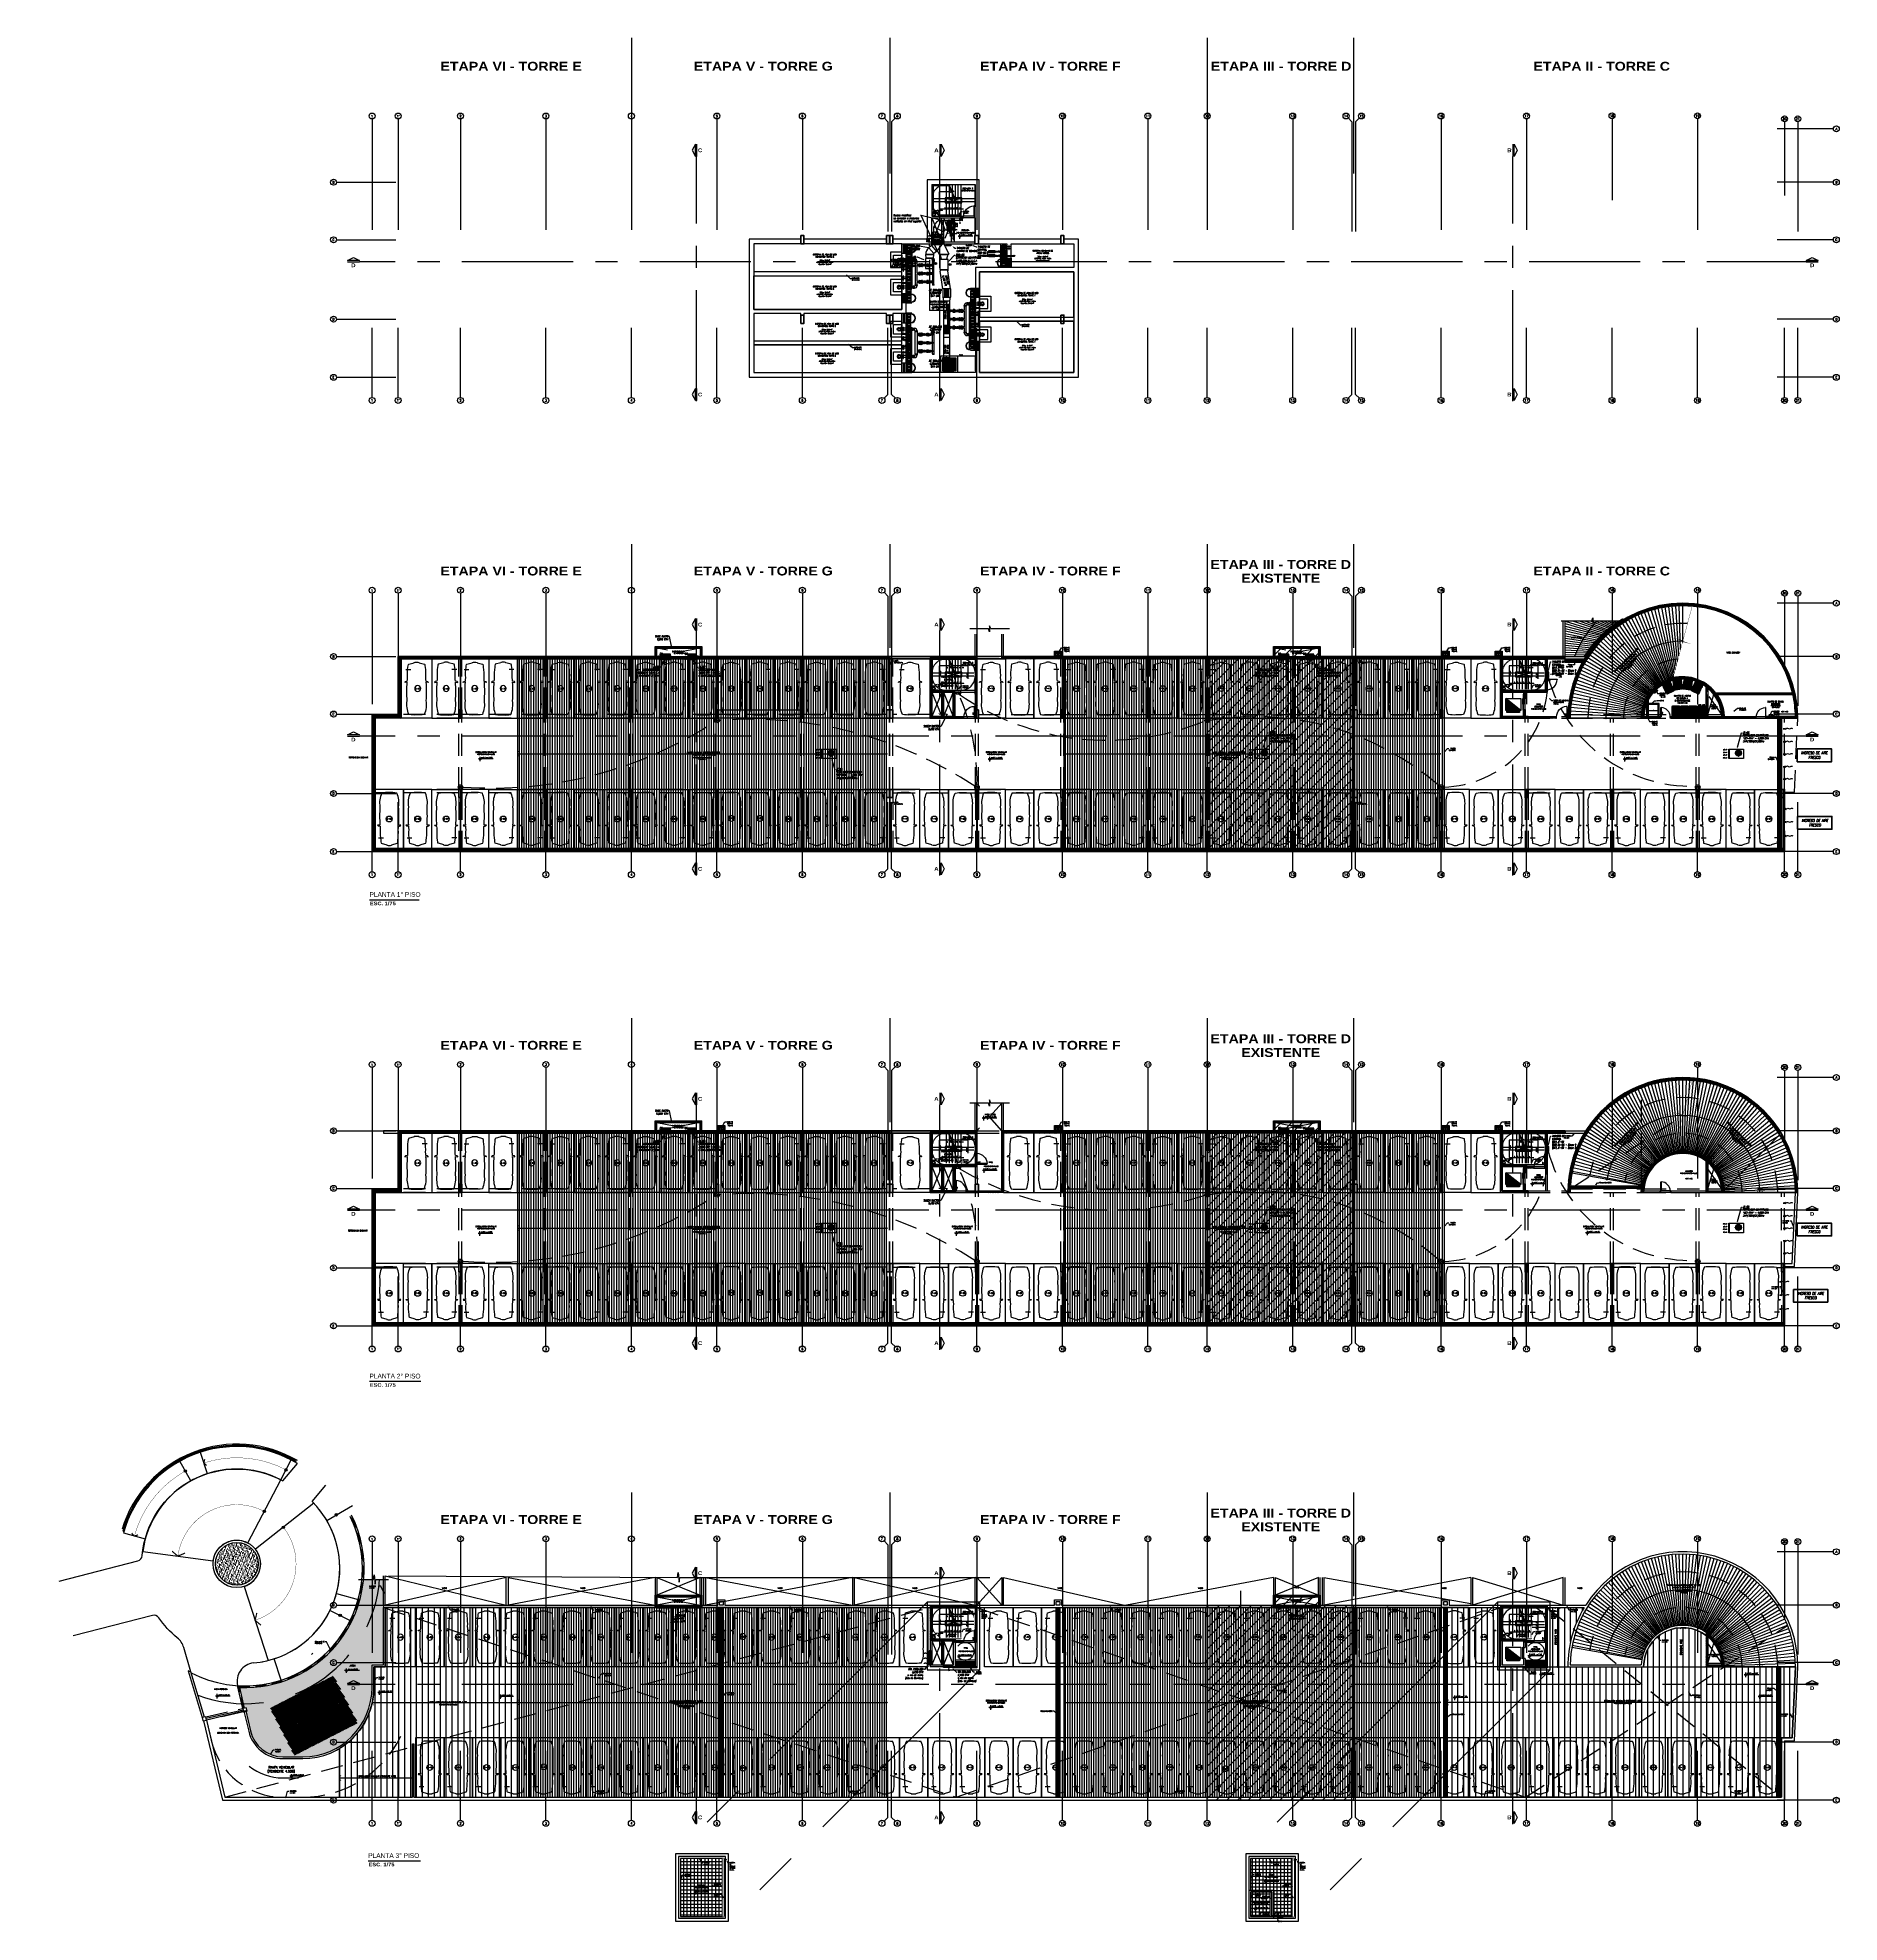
# Model space of a CAD drawing. Extents: x 226317 to 226469, y 8188101 to 8188260.
import ezdxf
from ezdxf import colors
from ezdxf.entities.mleader import LeaderData, LeaderLine
from ezdxf.enums import TextEntityAlignment as Align
from ezdxf.math import Vec2, Vec3

# ---------------------------------------------------------------- set-up
doc = ezdxf.new("R2010")
doc.units = 0
doc.header["$LTSCALE"] = 15
doc.set_wipeout_variables(frame=1)
doc.header["$PDMODE"] = 3
for name, pattern in [('CENTER', [2, 1.25, -0.25, 0.25, -0.25]), ('DASHDOT', [1, 0.5, -0.25, 0, -0.25]), ('HIDDEN', [0.375, 0.25, -0.125]), ('HIDDEN2', [0.1875, 0.125, -0.0625]), ('PHANTOM', [2.5, 1.25, -0.25, 0.25, -0.25, 0.25, -0.25]), ('PHANTOM2', [1.25, 0.625, -0.125, 0.125, -0.125, 0.125, -0.125]), ('X_Cisterna$0$DASHED2', [0.375, 0.25, -0.125])]:
    doc.linetypes.add(name, pattern=pattern)
doc.layers.get('0').update_dxf_attribs({"color": 250})
doc.layers.get('DEFPOINTS').update_dxf_attribs({"color": 250})
for name, color, linetype in [('0-accesorios', 250, 'Continuous'), ('0-TUBERIAS', 250, 'Continuous'), ('00-GTI-Acoples', 250, 'Continuous'), ('00-W&D-RED DESAGUE', 250, 'Continuous'), ('A-BARANDAS', 250, 'Continuous'), ('A-CONTENEDOR DE BASURA', 250, 'Continuous'), ('A-COTAS INT', 250, 'Continuous'), ('A-EJES', 250, 'PHANTOM'), ('A-EQUIPAMIENTO', 250, 'Continuous'), ('A-ESTRUCTURA-HATCH', 250, 'Continuous'), ('A-ESTRUCTURA-MUROS', 252, 'Continuous'), ('A-ESTRUCTURA-VIGAS', 250, 'HIDDEN2'), ('A-HATCH', 250, 'Continuous'), ('A-LINEAS', 250, 'Continuous'), ('A-MOBILIARIO', 250, 'Continuous'), ('A-MURO BAJO', 250, 'Continuous'), ('A-NIVELES-NPT', 252, 'Continuous'), ('A-NUMERO ESTAC', 250, 'Continuous'), ('A-PROYECCIONES', 250, 'HIDDEN2'), ('A-PUERTAS', 250, 'Continuous'), ('A-SANITARIOS', 250, 'Continuous'), ('A-TEXTO-ACABADO PISO', 250, 'Continuous'), ('A-TEXTO-AMBIENTES', 252, 'Continuous'), ('A-TEXTO-INDICACIONES', 250, 'Continuous'), ('A-TEXTO-TITULOS', 250, 'Continuous'), ('A_20_Barandas', 250, 'Continuous'), ('A_50_CortesElev', 250, 'CENTER'), ('A_50_Proyecciones', 250, 'HIDDEN2'), ('A_50_Simbologia', 250, 'Continuous'), ('ACCESORIOS Y VALVULAS', 250, 'Continuous'), ('Cotas', 250, 'Continuous'), ('DESAGUE', 250, 'Continuous'), ('DIM', 7, 'Continuous'), ('DLP_MURO BAJO', 250, 'Continuous'), ('DLP_TEXTO AMBIENTE', 250, 'Continuous'), ('EJES', 250, 'CENTER'), ('HATCH', 250, 'Continuous'), ('L-03_EQUIP-ACCES', 160, 'Continuous'), ('L-04_EQ-MED-CONT', 191, 'Continuous'), ('L-06_EQ-FIN-CONT', 141, 'Continuous'), ('L11 Borde Laminas y Ejes', 150, 'Continuous'), ('L12 Texto', 12, 'Continuous'), ('L13 Texto Grande', 150, 'Continuous'), ('L3 Equipos y Ductos', 160, 'Continuous'), ('L4 Linea mediana', 191, 'Continuous'), ('L5 Linea mediana segmentada', 191, 'HIDDEN2'), ('L6 Linea fina', 141, 'Continuous'), ('MURO CF 120', 250, 'Continuous'), ('MURO CF 60', 250, 'Continuous'), ('MURO-BAJO', 250, 'Continuous'), ('VEGETACION', 250, 'Continuous'), ('X_Cisterna$0$01', 250, 'Continuous'), ('X_Cisterna$0$POSTE', 250, 'Continuous'), ('X_Cisterna$0$SA-DOMW-EQPM', 250, 'Continuous'), ('X_Cisterna$0$SA-EL-EX', 250, 'Continuous'), ('X_Cisterna$0$SA-EQUI-CON', 250, 'Continuous'), ('X_TO4$0$A-MURO', 250, 'Continuous')]:
    doc.layers.add(name, color=color, linetype=linetype)
for name, color, linetype, lineweight in [('0-BLOCK-SANIT', 250, 'Continuous', 25), ('00-W&D-block sanit', 250, 'Continuous', 25), ('@Textos diámetros', 250, 'Continuous', 20), ('A-ESTRUCTURA-PLACAS', 252, 'Continuous', 35), ('A-MURO ALTO', 250, 'Continuous', 30), ('A-MUROS', 252, 'Continuous', 30), ('AUDIT_D_230315173324-1', 250, 'Continuous', 30), ('P&R_ACI_LÍNEA CENTRAL', 250, 'PHANTOM', 13), ('Pavco', 250, 'Continuous', 0), ('S-TUB PROY 2', 250, 'Continuous', 9)]:
    doc.layers.add(name, color=color, linetype=linetype, lineweight=lineweight)
doc.layers.add('A-ETAPAS', color=250, linetype='Continuous', lineweight=35, plot=False)
doc.styles.add('general', font='arial.ttf')
doc.styles.add('JNV ING', font='romans.shx', dxfattribs={"width": 0.7, "oblique": 8, "height": 0.15})
doc.styles.add('R100-200', font='romans.shx', dxfattribs={"width": 0.8, "height": 0.3})
doc.styles.add('R160-75', font='ariblk.ttf', dxfattribs={"height": 0.6})
doc.styles.add('R175-75', font='GOTHIC.TTF', dxfattribs={"height": 0.4})
doc.styles.add('R80', font='romans.shx', dxfattribs={"width": 0.8, "oblique": 15, "height": 0.1})
doc.styles.add('ROMANS', font='romans.shx', dxfattribs={"width": 0.8})
doc.styles.add('TXT_COTAS', font='romans.shx', dxfattribs={"width": 0.8})
doc.dimstyles.new('COTA-75-I', dxfattribs={"dimtxt": 0.11, "dimasz": 0.075, "dimexe": 0.05, "dimexo": 0.15, "dimgap": 0.03, "dimtad": 1, "dimzin": 4, "dimdsep": 46, "dimtxsty": 'ROMANS', "dimblk": 'ARCHTICK', "dimcen": 0.09, "dimclrd": 7, "dimclre": 7, "dimclrt": 2, "dimadec": 0, "dimazin": 0, "dimtfac": 1.2, "dimtix": 1, "dimtmove": 2, "dimatfit": 3, "dimfxl": 0.05, "dimtolj": 1, "dimtzin": 4, "dimarcsym": 0})
doc.dimstyles.new('JNV ING.', dxfattribs={"dimtxt": 0.15, "dimasz": 0.15, "dimexe": 0.07, "dimexo": 0.07, "dimgap": 0.07, "dimtad": 2, "dimtoh": 1, "dimdec": 0, "dimlfac": 1000, "dimzin": 0, "dimdsep": 46, "dimtxsty": 'JNV ING', "dimcen": 3, "dimdle": 0.05, "dimclrd": 256, "dimclre": 256, "dimclrt": 12, "dimadec": 0, "dimazin": 0, "dimtfac": 1, "dimtdec": 0, "dimtix": 1, "dimtmove": 2, "dimatfit": 3, "dimfxl": 1, "dimtolj": 1, "dimtzin": 0, "dimarcsym": 0})
pattern_1 = [(45, (0, 0), (-0.0088388, 0.0088388), [])]
pattern_2 = [(45, (1.79346, -0.002236), (-0.03535533905933, 0.03535533905933), [])]
pattern_3 = [(45, (226392.05209, 8188207.90961), (-0.03535534, 0.03535534), [])]
pattern_4 = [(45, (226441.93555, 8188203.057414), (-0.03535534, 0.03535534), [])]
pattern_5 = [(45, (226398.102755, 8188162.90961), (-0.03535534, 0.03535534), [])]
pattern_6 = [(45, (1.79346, -40.002236), (-0.03535533905933, 0.03535533905933), [])]
pattern_7 = [(45, (226441.91055, 8188123.057414), (-0.03535534, 0.03535534), [])]
pattern_8 = [(45, (0, 0), (-0.03535533905933, 0.03535533905933), [])]

# ---------------------------------------------------------------- blocks, each defined once
blk = doc.blocks.new('*U78')
at = {"ltscale": 0.5}
blk.add_line((2.1, 4.1), (1.69, 4.1), dxfattribs=at)
blk.add_lwpolyline([(0, 0), (2.4, 0), (2.4, 5), (0, 5)], close=True, dxfattribs=at)
blk.add_lwpolyline([(1.99, 3.03), (2.17, 3.02), (2.19, 3.03), (2.14, 3.09), (1.98, 3.11, 0.005253), (1.96, 3.4, 0.053235), (1.92, 4.3), (1.91, 4.42), (1.89, 4.53), (1.89, 4.53, 0.218656), (1.87, 4.55), (1.41, 4.68), (1.4, 4.71, 0.091554), (1.2, 4.73, 0.09162), (1, 4.71), (0.99, 4.68), (0.53, 4.55, 0.218656), (0.51, 4.54), (0.51, 4.53), (0.49, 4.43), (0.48, 4.3, 0.053235), (0.44, 3.4, 0.005253), (0.42, 3.12), (0.26, 3.09), (0.21, 3.03), (0.23, 3.02), (0.41, 3.03, 0.028265), (0.41, 1.48, 0.139924), (0.55, 0.32, 0.272148), (0.58, 0.31, 0.035353), (1.2, 0.27, 0.045639), (1.82, 0.3, 0.272148), (1.84, 0.32, 0.139889), (1.99, 1.47, 0.028265)], format="xyb", close=True, dxfattribs=at)
blk = doc.blocks.new('*U79')
at = {"ltscale": 0.5}
blk.add_line((2.1, 4.1), (1.69, 4.1), dxfattribs=at)
blk.add_lwpolyline([(0, 0), (2.41, 0), (2.41, 5), (0, 5)], close=True, dxfattribs=at)
blk.add_lwpolyline([(1.99, 3.03), (2.18, 3.02), (2.19, 3.03), (2.14, 3.09), (1.98, 3.11, 0.005253), (1.96, 3.4, 0.053235), (1.93, 4.3), (1.91, 4.42), (1.89, 4.53), (1.89, 4.53, 0.218656), (1.87, 4.55), (1.41, 4.68), (1.4, 4.71, 0.091554), (1.2, 4.73, 0.09162), (1, 4.71), (1, 4.68), (0.54, 4.55, 0.218656), (0.52, 4.54), (0.51, 4.53), (0.49, 4.43), (0.48, 4.3, 0.053235), (0.44, 3.4, 0.005253), (0.42, 3.12), (0.27, 3.09), (0.21, 3.03), (0.23, 3.02), (0.41, 3.03, 0.028265), (0.41, 1.48, 0.139924), (0.56, 0.32, 0.272148), (0.58, 0.31, 0.035353), (1.2, 0.27, 0.045639), (1.82, 0.3, 0.272148), (1.85, 0.32, 0.139889), (1.99, 1.47, 0.028265)], format="xyb", close=True, dxfattribs=at)
blk = doc.blocks.new('*U82')
at = {"ltscale": 0.5}
blk.add_line((2.15, 4.1), (1.74, 4.1), dxfattribs=at)
blk.add_lwpolyline([(0, 0), (2.5, 0), (2.5, 5), (0, 5)], close=True, dxfattribs=at)
blk.add_lwpolyline([(2.04, 3.03), (2.22, 3.02), (2.24, 3.03), (2.19, 3.09), (2.03, 3.11, 0.005253), (2.01, 3.4, 0.053235), (1.97, 4.3), (1.96, 4.42), (1.94, 4.53), (1.94, 4.53, 0.218656), (1.92, 4.55), (1.46, 4.68), (1.45, 4.71, 0.091554), (1.25, 4.73, 0.09162), (1.05, 4.71), (1.04, 4.68), (0.58, 4.55, 0.218656), (0.56, 4.54), (0.56, 4.53), (0.54, 4.43), (0.53, 4.3, 0.053235), (0.49, 3.4, 0.005253), (0.47, 3.12), (0.31, 3.09), (0.26, 3.03), (0.28, 3.02), (0.46, 3.03, 0.028265), (0.46, 1.48, 0.139924), (0.6, 0.32, 0.272148), (0.63, 0.31, 0.035353), (1.25, 0.27, 0.045639), (1.87, 0.3, 0.272148), (1.89, 0.32, 0.139889), (2.04, 1.47, 0.028265)], format="xyb", close=True, dxfattribs=at)
blk = doc.blocks.new('*U83')
at = {"ltscale": 0.5}
blk.add_line((2.21, 4.1), (1.8, 4.1), dxfattribs=at)
blk.add_lwpolyline([(0, 0), (2.63, 0), (2.63, 5), (0, 5)], close=True, dxfattribs=at)
blk.add_lwpolyline([(2.1, 3.03), (2.29, 3.02), (2.3, 3.03), (2.25, 3.09), (2.09, 3.11, 0.005253), (2.07, 3.4, 0.053235), (2.04, 4.3), (2.02, 4.42), (2, 4.53), (2, 4.53, 0.218656), (1.98, 4.55), (1.52, 4.68), (1.51, 4.71, 0.091554), (1.31, 4.73, 0.09162), (1.11, 4.71), (1.11, 4.68), (0.65, 4.55, 0.218656), (0.63, 4.54), (0.62, 4.53), (0.6, 4.43), (0.59, 4.3, 0.053235), (0.55, 3.4, 0.005253), (0.53, 3.12), (0.38, 3.09), (0.32, 3.03), (0.34, 3.02), (0.52, 3.03, 0.028265), (0.52, 1.48, 0.139924), (0.67, 0.32, 0.272148), (0.69, 0.31, 0.035353), (1.31, 0.27, 0.045639), (1.93, 0.3, 0.272148), (1.96, 0.32, 0.139889), (2.1, 1.47, 0.028265)], format="xyb", close=True, dxfattribs=at)
blk = doc.blocks.new('*U80')
at = {"ltscale": 0.5}
blk.add_line((2.15, 4.1), (1.74, 4.1), dxfattribs=at)
blk.add_lwpolyline([(0, 0), (2.5, 0), (2.5, 5), (0, 5)], close=True, dxfattribs=at)
blk.add_lwpolyline([(2.04, 3.03), (2.22, 3.02), (2.24, 3.03), (2.19, 3.09), (2.03, 3.11, 0.005253), (2.01, 3.4, 0.053235), (1.97, 4.3), (1.96, 4.42), (1.94, 4.53), (1.94, 4.53, 0.218656), (1.92, 4.55), (1.46, 4.68), (1.45, 4.71, 0.091554), (1.25, 4.73, 0.09162), (1.05, 4.71), (1.04, 4.68), (0.58, 4.55, 0.218656), (0.56, 4.54), (0.56, 4.53), (0.54, 4.43), (0.53, 4.3, 0.053235), (0.49, 3.4, 0.005253), (0.47, 3.12), (0.31, 3.09), (0.26, 3.03), (0.28, 3.02), (0.46, 3.03, 0.028265), (0.46, 1.48, 0.139924), (0.6, 0.32, 0.272148), (0.63, 0.31, 0.035353), (1.25, 0.27, 0.045639), (1.87, 0.3, 0.272148), (1.89, 0.32, 0.139889), (2.04, 1.47, 0.028265)], format="xyb", close=True, dxfattribs=at)
blk = doc.blocks.new('*U91')
at = {"ltscale": 0.5}
blk.add_line((2.16, 4.1), (1.75, 4.1), dxfattribs=at)
blk.add_lwpolyline([(0, 0), (2.53, 0), (2.53, 5), (0, 5)], close=True, dxfattribs=at)
blk.add_lwpolyline([(2.05, 3.03), (2.24, 3.02), (2.25, 3.03), (2.2, 3.09), (2.05, 3.11, 0.005253), (2.03, 3.4, 0.053235), (1.99, 4.3), (1.97, 4.42), (1.96, 4.53), (1.95, 4.53, 0.218656), (1.93, 4.55), (1.47, 4.68), (1.47, 4.71, 0.091554), (1.27, 4.73, 0.09162), (1.06, 4.71), (1.06, 4.68), (0.6, 4.55, 0.218656), (0.58, 4.54), (0.57, 4.53), (0.56, 4.43), (0.54, 4.3, 0.053235), (0.5, 3.4, 0.005253), (0.48, 3.12), (0.33, 3.09), (0.28, 3.03), (0.29, 3.02), (0.48, 3.03, 0.028265), (0.47, 1.48, 0.139924), (0.62, 0.32, 0.272148), (0.64, 0.31, 0.035353), (1.27, 0.27, 0.045639), (1.88, 0.3, 0.272148), (1.91, 0.32, 0.139889), (2.06, 1.47, 0.028265)], format="xyb", close=True, dxfattribs=at)
blk = doc.blocks.new('*U104')
at = {"ltscale": 0.5}
blk.add_line((2.16, 4.1), (1.75, 4.1), dxfattribs=at)
blk.add_lwpolyline([(0, 0), (2.53, 0), (2.53, 5), (0, 5)], close=True, dxfattribs=at)
blk.add_lwpolyline([(2.05, 3.03), (2.24, 3.02), (2.25, 3.03), (2.2, 3.09), (2.05, 3.11, 0.005253), (2.03, 3.4, 0.053235), (1.99, 4.3), (1.97, 4.42), (1.96, 4.53), (1.95, 4.53, 0.218656), (1.93, 4.55), (1.47, 4.68), (1.47, 4.71, 0.091554), (1.26, 4.73, 0.09162), (1.06, 4.71), (1.06, 4.68), (0.6, 4.55, 0.218656), (0.58, 4.54), (0.57, 4.53), (0.56, 4.43), (0.54, 4.3, 0.053235), (0.5, 3.4, 0.005253), (0.48, 3.12), (0.33, 3.09), (0.28, 3.03), (0.29, 3.02), (0.48, 3.03, 0.028265), (0.47, 1.48, 0.139924), (0.62, 0.32, 0.272148), (0.64, 0.31, 0.035353), (1.26, 0.27, 0.045639), (1.88, 0.3, 0.272148), (1.91, 0.32, 0.139889), (2.06, 1.47, 0.028265)], format="xyb", close=True, dxfattribs=at)
blk = doc.blocks.new('*U85')
at = {"ltscale": 0.5}
blk.add_line((2.1, 4.1), (1.69, 4.1), dxfattribs=at)
blk.add_lwpolyline([(0, 0), (2.41, 0), (2.41, 5), (0, 5)], close=True, dxfattribs=at)
blk.add_lwpolyline([(1.99, 3.03), (2.18, 3.02), (2.19, 3.03), (2.14, 3.09), (1.98, 3.11, 0.005253), (1.96, 3.4, 0.053235), (1.93, 4.3), (1.91, 4.42), (1.89, 4.53), (1.89, 4.53, 0.218656), (1.87, 4.55), (1.41, 4.68), (1.4, 4.71, 0.091554), (1.2, 4.73, 0.09162), (1, 4.71), (1, 4.68), (0.54, 4.55, 0.218656), (0.52, 4.54), (0.51, 4.53), (0.49, 4.43), (0.48, 4.3, 0.053235), (0.44, 3.4, 0.005253), (0.42, 3.12), (0.27, 3.09), (0.21, 3.03), (0.23, 3.02), (0.41, 3.03, 0.028265), (0.41, 1.48, 0.139924), (0.56, 0.32, 0.272148), (0.58, 0.31, 0.035353), (1.2, 0.27, 0.045639), (1.82, 0.3, 0.272148), (1.85, 0.32, 0.139889), (1.99, 1.47, 0.028265)], format="xyb", close=True, dxfattribs=at)
blk = doc.blocks.new('*U88')
at = {"ltscale": 0.5}
blk.add_line((2.21, 4.1), (1.8, 4.1), dxfattribs=at)
blk.add_lwpolyline([(0, 0), (2.62, 0), (2.62, 5), (0, 5)], close=True, dxfattribs=at)
blk.add_lwpolyline([(2.1, 3.03), (2.29, 3.02), (2.3, 3.03), (2.25, 3.09), (2.09, 3.11, 0.005253), (2.07, 3.4, 0.053235), (2.04, 4.3), (2.02, 4.42), (2, 4.53), (2, 4.53, 0.218656), (1.98, 4.55), (1.52, 4.68), (1.51, 4.71, 0.091554), (1.31, 4.73, 0.09162), (1.11, 4.71), (1.11, 4.68), (0.65, 4.55, 0.218656), (0.63, 4.54), (0.62, 4.53), (0.6, 4.43), (0.59, 4.3, 0.053235), (0.55, 3.4, 0.005253), (0.53, 3.12), (0.38, 3.09), (0.32, 3.03), (0.34, 3.02), (0.52, 3.03, 0.028265), (0.52, 1.48, 0.139924), (0.67, 0.32, 0.272148), (0.69, 0.31, 0.035353), (1.31, 0.27, 0.045639), (1.93, 0.3, 0.272148), (1.96, 0.32, 0.139889), (2.1, 1.47, 0.028265)], format="xyb", close=True, dxfattribs=at)
blk = doc.blocks.new('*U103')
at = {"ltscale": 0.5}
blk.add_line((2.1, 4.1), (1.69, 4.1), dxfattribs=at)
blk.add_lwpolyline([(0, 0), (2.41, 0), (2.41, 5), (0, 5)], close=True, dxfattribs=at)
blk.add_lwpolyline([(1.99, 3.03), (2.18, 3.02), (2.19, 3.03), (2.14, 3.09), (1.98, 3.11, 0.005253), (1.96, 3.4, 0.053235), (1.93, 4.3), (1.91, 4.42), (1.89, 4.53), (1.89, 4.53, 0.218656), (1.87, 4.55), (1.41, 4.68), (1.4, 4.71, 0.091554), (1.2, 4.73, 0.09162), (1, 4.71), (1, 4.68), (0.54, 4.55, 0.218656), (0.52, 4.54), (0.51, 4.53), (0.49, 4.43), (0.48, 4.3, 0.053235), (0.44, 3.4, 0.005253), (0.42, 3.12), (0.27, 3.09), (0.21, 3.03), (0.23, 3.02), (0.41, 3.03, 0.028265), (0.41, 1.48, 0.139924), (0.56, 0.32, 0.272148), (0.58, 0.31, 0.035353), (1.2, 0.27, 0.045639), (1.82, 0.3, 0.272148), (1.85, 0.32, 0.139889), (1.99, 1.47, 0.028265)], format="xyb", close=True, dxfattribs=at)
blk = doc.blocks.new('*U89')
at = {"ltscale": 0.5}
blk.add_line((2.59, 4.1), (2.18, 4.1), dxfattribs=at)
blk.add_lwpolyline([(0, 0), (3.38, 0), (3.38, 5), (0, 5)], close=True, dxfattribs=at)
blk.add_lwpolyline([(2.48, 3.03), (2.67, 3.02), (2.68, 3.03), (2.63, 3.09), (2.47, 3.11, 0.005253), (2.45, 3.4, 0.053235), (2.42, 4.3), (2.4, 4.42), (2.38, 4.53), (2.38, 4.53, 0.218656), (2.36, 4.55), (1.9, 4.68), (1.89, 4.71, 0.091554), (1.69, 4.73, 0.09162), (1.49, 4.71), (1.49, 4.68), (1.03, 4.55, 0.218656), (1.01, 4.54), (1, 4.53), (0.98, 4.43), (0.97, 4.3, 0.053235), (0.93, 3.4, 0.005253), (0.91, 3.12), (0.76, 3.09), (0.7, 3.03), (0.72, 3.02), (0.9, 3.03, 0.028265), (0.9, 1.48, 0.139924), (1.05, 0.32, 0.272148), (1.07, 0.31, 0.035353), (1.69, 0.27, 0.045639), (2.31, 0.3, 0.272148), (2.34, 0.32, 0.139889), (2.48, 1.47, 0.028265)], format="xyb", close=True, dxfattribs=at)
blk = doc.blocks.new('*U90')
at = {"ltscale": 0.5}
blk.add_line((2.16, 4.1), (1.75, 4.1), dxfattribs=at)
blk.add_lwpolyline([(0, 0), (2.53, 0), (2.53, 5), (0, 5)], close=True, dxfattribs=at)
blk.add_lwpolyline([(2.05, 3.03), (2.24, 3.02), (2.25, 3.03), (2.2, 3.09), (2.05, 3.11, 0.005253), (2.03, 3.4, 0.053235), (1.99, 4.3), (1.97, 4.42), (1.96, 4.53), (1.95, 4.53, 0.218656), (1.93, 4.55), (1.47, 4.68), (1.47, 4.71, 0.091554), (1.26, 4.73, 0.09162), (1.06, 4.71), (1.06, 4.68), (0.6, 4.55, 0.218656), (0.58, 4.54), (0.57, 4.53), (0.56, 4.43), (0.54, 4.3, 0.053235), (0.5, 3.4, 0.005253), (0.48, 3.12), (0.33, 3.09), (0.28, 3.03), (0.29, 3.02), (0.48, 3.03, 0.028265), (0.47, 1.48, 0.139924), (0.62, 0.32, 0.272148), (0.64, 0.31, 0.035353), (1.26, 0.27, 0.045639), (1.88, 0.3, 0.272148), (1.91, 0.32, 0.139889), (2.06, 1.47, 0.028265)], format="xyb", close=True, dxfattribs=at)
blk = doc.blocks.new('*U99')
at = {"ltscale": 0.5}
blk.add_line((2.1, 4.1), (1.69, 4.1), dxfattribs=at)
blk.add_lwpolyline([(0, 0), (2.4, 0), (2.4, 5), (0, 5)], close=True, dxfattribs=at)
blk.add_lwpolyline([(1.99, 3.03), (2.17, 3.02), (2.19, 3.03), (2.14, 3.09), (1.98, 3.11, 0.005253), (1.96, 3.4, 0.053235), (1.92, 4.3), (1.91, 4.42), (1.89, 4.53), (1.89, 4.53, 0.218656), (1.87, 4.55), (1.41, 4.68), (1.4, 4.71, 0.091554), (1.2, 4.73, 0.09162), (1, 4.71), (0.99, 4.68), (0.53, 4.55, 0.218656), (0.51, 4.54), (0.51, 4.53), (0.49, 4.43), (0.48, 4.3, 0.053235), (0.44, 3.4, 0.005253), (0.42, 3.12), (0.26, 3.09), (0.21, 3.03), (0.23, 3.02), (0.41, 3.03, 0.028265), (0.41, 1.48, 0.139924), (0.55, 0.32, 0.272148), (0.58, 0.31, 0.035353), (1.2, 0.27, 0.045639), (1.82, 0.3, 0.272148), (1.84, 0.32, 0.139889), (1.99, 1.47, 0.028265)], format="xyb", close=True, dxfattribs=at)
blk = doc.blocks.new('*U100')
at = {"ltscale": 0.5}
blk.add_line((2.1, 4.1), (1.69, 4.1), dxfattribs=at)
blk.add_lwpolyline([(0, 0), (2.41, 0), (2.41, 5), (0, 5)], close=True, dxfattribs=at)
blk.add_lwpolyline([(1.99, 3.03), (2.18, 3.02), (2.19, 3.03), (2.14, 3.09), (1.98, 3.11, 0.005253), (1.96, 3.4, 0.053235), (1.93, 4.3), (1.91, 4.42), (1.89, 4.53), (1.89, 4.53, 0.218656), (1.87, 4.55), (1.41, 4.68), (1.4, 4.71, 0.091554), (1.2, 4.73, 0.09162), (1, 4.71), (1, 4.68), (0.54, 4.55, 0.218656), (0.52, 4.54), (0.51, 4.53), (0.49, 4.43), (0.48, 4.3, 0.053235), (0.44, 3.4, 0.005253), (0.42, 3.12), (0.27, 3.09), (0.21, 3.03), (0.23, 3.02), (0.41, 3.03, 0.028265), (0.41, 1.48, 0.139924), (0.56, 0.32, 0.272148), (0.58, 0.31, 0.035353), (1.2, 0.27, 0.045639), (1.82, 0.3, 0.272148), (1.85, 0.32, 0.139889), (1.99, 1.47, 0.028265)], format="xyb", close=True, dxfattribs=at)
blk = doc.blocks.new('*U97')
at = {"ltscale": 0.5}
blk.add_line((2.1, 4.1), (1.69, 4.1), dxfattribs=at)
blk.add_lwpolyline([(0, 0), (2.41, 0), (2.41, 5), (0, 5)], close=True, dxfattribs=at)
blk.add_lwpolyline([(1.99, 3.03), (2.18, 3.02), (2.19, 3.03), (2.14, 3.09), (1.98, 3.11, 0.005253), (1.96, 3.4, 0.053235), (1.93, 4.3), (1.91, 4.42), (1.89, 4.53), (1.89, 4.53, 0.218656), (1.87, 4.55), (1.41, 4.68), (1.4, 4.71, 0.091554), (1.2, 4.73, 0.09162), (1, 4.71), (1, 4.68), (0.54, 4.55, 0.218656), (0.52, 4.54), (0.51, 4.53), (0.49, 4.43), (0.48, 4.3, 0.053235), (0.44, 3.4, 0.005253), (0.42, 3.12), (0.27, 3.09), (0.21, 3.03), (0.23, 3.02), (0.41, 3.03, 0.028265), (0.41, 1.48, 0.139924), (0.56, 0.32, 0.272148), (0.58, 0.31, 0.035353), (1.2, 0.27, 0.045639), (1.82, 0.3, 0.272148), (1.85, 0.32, 0.139889), (1.99, 1.47, 0.028265)], format="xyb", close=True, dxfattribs=at)
blk = doc.blocks.new('*U98')
at = {"ltscale": 0.5}
blk.add_line((2.1, 4.1), (1.69, 4.1), dxfattribs=at)
blk.add_lwpolyline([(0, 0), (2.4, 0), (2.4, 5), (0, 5)], close=True, dxfattribs=at)
blk.add_lwpolyline([(1.99, 3.03), (2.18, 3.02), (2.19, 3.03), (2.14, 3.09), (1.98, 3.11, 0.005253), (1.96, 3.4, 0.053235), (1.93, 4.3), (1.91, 4.42), (1.89, 4.53), (1.89, 4.53, 0.218656), (1.87, 4.55), (1.41, 4.68), (1.4, 4.71, 0.091554), (1.2, 4.73, 0.09162), (1, 4.71), (1, 4.68), (0.54, 4.55, 0.218656), (0.52, 4.54), (0.51, 4.53), (0.49, 4.43), (0.48, 4.3, 0.053235), (0.44, 3.4, 0.005253), (0.42, 3.12), (0.27, 3.09), (0.21, 3.03), (0.23, 3.02), (0.41, 3.03, 0.028265), (0.41, 1.48, 0.139924), (0.56, 0.32, 0.272148), (0.58, 0.31, 0.035353), (1.2, 0.27, 0.045639), (1.82, 0.3, 0.272148), (1.85, 0.32, 0.139889), (1.99, 1.47, 0.028265)], format="xyb", close=True, dxfattribs=at)
blk = doc.blocks.new('*U94')
at = {"ltscale": 0.5}
blk.add_line((2.2, 4.1), (1.78, 4.1), dxfattribs=at)
blk.add_lwpolyline([(0, 0), (2.6, 0), (2.6, 5), (0, 5)], close=True, dxfattribs=at)
blk.add_lwpolyline([(2.09, 3.03), (2.27, 3.02), (2.29, 3.03), (2.23, 3.09), (2.08, 3.11, 0.005253), (2.06, 3.4, 0.053235), (2.02, 4.3), (2.01, 4.42), (1.99, 4.53), (1.98, 4.53, 0.218656), (1.96, 4.55), (1.5, 4.68), (1.5, 4.71, 0.091554), (1.3, 4.73, 0.09162), (1.1, 4.71), (1.09, 4.68), (0.63, 4.55, 0.218656), (0.61, 4.54), (0.61, 4.53), (0.59, 4.43), (0.57, 4.3, 0.053235), (0.54, 3.4, 0.005253), (0.52, 3.12), (0.36, 3.09), (0.31, 3.03), (0.32, 3.02), (0.51, 3.03, 0.028265), (0.51, 1.48, 0.139924), (0.65, 0.32, 0.272148), (0.68, 0.31, 0.035353), (1.3, 0.27, 0.045639), (1.92, 0.3, 0.272148), (1.94, 0.32, 0.139889), (2.09, 1.47, 0.028265)], format="xyb", close=True, dxfattribs=at)
blk = doc.blocks.new('EST P1')
at = {"layer": 'A-ESTRUCTURA-HATCH'}
h = blk.add_hatch(dxfattribs=at)
h.set_pattern_fill('ANSI31', color=256, scale=0.02)
h.set_pattern_definition([(45, (-226392.07709, -8188203.05961), (-0.04490128060535, 0.04490128060535), [])])
h.paths.add_polyline_path([(-3.61, 5.05), (-3.61, 4.85), (-44.79, 4.85), (-44.79, -0.15), (-46.99, -0.15), (-46.99, -11.15), (-3.61, -11.15), (-3.61, -11.4), (-47.24, -11.4), (-47.24, 0.15), (-45.04, 0.15), (-45.04, 5.05)])
h.paths.add_polyline_path([(5.88, 4.85), (5.88, 5.05), (35.53, 5.05), (35.53, 4.85)])
h.paths.add_polyline_path([(47.92, 5.05), (35.58, 5.05), (35.58, 4.85), (47.92, 4.85)])
h.paths.add_polyline_path([(51.87, 4.85), (53.38, 4.85), (53.38, 5.05), (51.87, 5.05)])
edge = h.paths.add_edge_path()
edge.add_arc((63.3, -0.15), 9.7, 360, 180)
edge.add_line((53.6, -0.15), (53.8, -0.15))
edge.add_arc((63.3, -0.15), 9.5, 0.9047, 180, ccw=False)
edge.add_line((72.8, 0), (70.35, 0))
edge.add_line((70.35, 0), (70.35, -0.15))
edge.add_line((70.35, -0.15), (73, -0.15))
edge = h.paths.add_edge_path(flags=0)
edge.add_arc((63.3, -0.15), 3.3, 0.0009, 49.9947)
edge.add_line((65.42, 2.38), (65.42, -0.15))
edge.add_line((65.42, -0.15), (65.27, -0.15))
edge.add_line((65.27, -0.15), (65.27, 2.5))
edge.add_arc((63.3, -0.15), 3.3, 53.3166, 180)
edge.add_line((60, -0.15), (59.8, -0.15))
edge.add_arc((63.3, -0.15), 3.5, 2.4574, 179.9999, ccw=False)
edge.add_line((66.8, 0), (69.45, 0))
edge.add_line((69.45, 0), (69.45, -0.15))
edge.add_line((69.45, -0.15), (66.6, -0.15))
h.paths.add_polyline_path([(-3.56, -11.15), (35.53, -11.15), (35.53, -11.4), (-3.56, -11.4)])
h.paths.add_polyline_path([(35.58, -11.15), (71.88, -11.15), (71.88, -11.4), (35.58, -11.4)])
h = blk.add_hatch(color=256, dxfattribs=at)
h.dxf.hatch_style = 1
h.paths.add_polyline_path([(51.87, 5.05), (47.92, 5.05), (47.92, -0.15), (50.25, -0.15), (50.25, 0), (48.07, 0), (48.07, 2.05), (51.87, 2.05), (51.87, 2.2), (48.07, 2.2), (48.07, 4.85), (51.72, 4.85), (51.72, 3.2), (51.87, 3.2)])
h.paths.add_polyline_path([(1.92, -0.15), (-0.18, -0.15), (-0.18, 4.85), (-3.56, 4.85), (-3.56, 5.05), (3.77, 5.05), (3.77, 1.9), (3.62, 1.9), (3.62, 4.85), (-0.02, 4.85), (-0.02, 2.2), (1.92, 2.2), (1.92, 2.05), (-0.02, 2.05), (-0.02, 0), (1.92, 0)])
h.paths.add_polyline_path([(71.63, -6.15), (71.88, -6.15), (71.88, -6.85), (71.63, -6.85)])
h.paths.add_polyline_path([(64.42, -6.15), (64.67, -6.15), (64.67, -6.85), (64.42, -6.85)])
h.paths.add_polyline_path([(57.21, -6.15), (57.46, -6.15), (57.46, -6.85), (57.21, -6.85)])
h.paths.add_polyline_path([(50, -6.15), (50.25, -6.15), (50.25, -6.85), (50, -6.85)])
h.paths.add_polyline_path([(42.79, -6.15), (43.04, -6.15), (43.04, -6.85), (42.79, -6.85)])
h.paths.add_polyline_path([(42.79, 0.55), (43.04, 0.55), (43.04, -0.15), (42.79, -0.15)])
h.paths.add_polyline_path([(35.58, -6.15), (35.83, -6.15), (35.83, -6.85), (35.58, -6.85)])
h.paths.add_polyline_path([(35.58, 0.55), (35.83, 0.55), (35.83, -0.15), (35.58, -0.15)])
h.paths.add_polyline_path([(35.28, -6.15), (35.53, -6.15), (35.53, -6.85), (35.28, -6.85)])
h.paths.add_polyline_path([(35.28, 0.55), (35.53, 0.55), (35.53, -0.15), (35.28, -0.15)])
h.paths.add_polyline_path([(30.28, -6.15), (30.53, -6.15), (30.53, -6.85), (30.28, -6.85)])
h.paths.add_polyline_path([(30.28, 0.55), (30.53, 0.55), (30.53, -0.15), (30.28, -0.15)])
h.paths.add_polyline_path([(23.07, -6.15), (23.32, -6.15), (23.32, -6.85), (23.07, -6.85)])
h.paths.add_polyline_path([(23.07, 0.55), (23.32, 0.55), (23.32, -0.15), (23.07, -0.15)])
h.paths.add_polyline_path([(18.07, -6.15), (18.32, -6.15), (18.32, -6.85), (18.07, -6.85)])
h.paths.add_polyline_path([(18.07, 0.55), (18.32, 0.55), (18.32, -0.15), (18.07, -0.15)])
h.paths.add_polyline_path([(10.86, -6.15), (11.11, -6.15), (11.11, -6.85), (10.86, -6.85)])
h.paths.add_polyline_path([(10.86, 0.55), (11.11, 0.55), (11.11, -0.15), (10.86, -0.15)])
h.paths.add_polyline_path([(3.65, -6.15), (3.9, -6.15), (3.9, -6.85), (3.65, -6.85)])
h.paths.add_polyline_path([(3.62, 0.55), (3.9, 0.55), (3.9, -0.15), (3.62, -0.15)])
h.paths.add_polyline_path([(-3.56, -6.15), (-3.31, -6.15), (-3.31, -6.85), (-3.56, -6.85)])
h.paths.add_polyline_path([(-3.56, 0.55), (-3.31, 0.55), (-3.31, -0.15), (-3.56, -0.15)])
h.paths.add_polyline_path([(-3.86, -6.15), (-3.61, -6.15), (-3.61, -6.85), (-3.86, -6.85)])
h.paths.add_polyline_path([(-3.86, 0.55), (-3.61, 0.55), (-3.61, -0.15), (-3.86, -0.15)])
h.paths.add_polyline_path([(-11.07, -6.15), (-10.82, -6.15), (-10.82, -6.85), (-11.07, -6.85)])
h.paths.add_polyline_path([(-11.07, 0.55), (-10.82, 0.55), (-10.82, -0.15), (-11.07, -0.15)])
h.paths.add_polyline_path([(-18.28, -6.15), (-18.03, -6.15), (-18.03, -6.85), (-18.28, -6.85)])
h.paths.add_polyline_path([(-18.28, 0.55), (-18.03, 0.55), (-18.03, -0.15), (-18.28, -0.15)])
h.paths.add_polyline_path([(-25.49, -6.15), (-25.24, -6.15), (-25.24, -6.85), (-25.49, -6.85)])
h.paths.add_polyline_path([(-25.49, 0.55), (-25.24, 0.55), (-25.24, -0.15), (-25.49, -0.15)])
h.paths.add_polyline_path([(-32.7, -6.15), (-32.45, -6.15), (-32.45, -6.85), (-32.7, -6.85)])
h.paths.add_polyline_path([(-32.7, 0.55), (-32.45, 0.55), (-32.45, -0.15), (-32.7, -0.15)])
h.paths.add_polyline_path([(-39.91, -6.15), (-39.66, -6.15), (-39.66, -6.85), (-39.91, -6.85)])
h.paths.add_polyline_path([(-39.91, 0.55), (-39.66, 0.55), (-39.66, -0.15), (-39.91, -0.15)])
at = {"layer": 'A-ESTRUCTURA-MUROS'}
for points in [[(73, -0.15, 1), (53.6, -0.15), (53.8, -0.15, -0.992136), (72.8, 0), (70.35, 0), (70.35, -0.15)], [(66.6, -0.15, 0.221666), (65.42, 2.38), (65.42, -0.15), (65.27, -0.15), (65.27, 2.5, 0.61691), (60, -0.15), (59.8, -0.15, -0.978782), (66.8, 0), (69.45, 0), (69.45, -0.15)]]:
    blk.add_lwpolyline(points, format="xyb", close=True, dxfattribs=at)
for points in [[(-3.61, 5.05), (-3.61, 4.85), (-44.79, 4.85), (-44.79, -0.15), (-46.99, -0.15), (-46.99, -11.15), (-3.61, -11.15), (-3.61, -11.4), (-47.24, -11.4), (-47.24, 0.15), (-45.04, 0.15), (-45.04, 5.05)], [(5.88, 4.85), (5.88, 5.05), (35.53, 5.05), (35.53, 4.85), (5.88, 4.85)], [(47.92, 5.05), (35.58, 5.05), (35.58, 4.85), (47.92, 4.85)], [(51.87, 4.85), (53.38, 4.85), (53.38, 5.05), (51.87, 5.05)], [(-3.56, -11.15), (35.53, -11.15), (35.53, -11.4), (-3.56, -11.4)], [(35.58, -11.15), (71.88, -11.15), (71.88, -11.4), (35.58, -11.4)]]:
    blk.add_lwpolyline(points, close=True, dxfattribs=at)
at = {"layer": 'A-ESTRUCTURA-PLACAS'}
for points in [[(1.92, -0.15), (-0.18, -0.15), (-0.18, 4.85), (-3.56, 4.85), (-3.56, 5.05), (3.77, 5.05), (3.77, 1.9), (3.62, 1.9), (3.62, 4.85), (-0.02, 4.85), (-0.02, 2.2), (1.92, 2.2), (1.92, 2.05), (-0.02, 2.05), (-0.02, 0), (1.92, 0)], [(51.87, 5.05), (47.92, 5.05), (47.92, -0.15), (50.25, -0.15), (50.25, 0), (48.07, 0), (48.07, 2.05), (51.87, 2.05), (51.87, 2.2), (48.07, 2.2), (48.07, 4.85), (51.72, 4.85), (51.72, 3.2), (51.87, 3.2)], [(-39.91, 0.55), (-39.66, 0.55), (-39.66, -0.15), (-39.91, -0.15)], [(-32.7, 0.55), (-32.45, 0.55), (-32.45, -0.15), (-32.7, -0.15)], [(-25.49, 0.55), (-25.24, 0.55), (-25.24, -0.15), (-25.49, -0.15)], [(-18.28, 0.55), (-18.03, 0.55), (-18.03, -0.15), (-18.28, -0.15)], [(-11.07, 0.55), (-10.82, 0.55), (-10.82, -0.15), (-11.07, -0.15)], [(-3.86, 0.55), (-3.61, 0.55), (-3.61, -0.15), (-3.86, -0.15)], [(-3.56, 0.55), (-3.31, 0.55), (-3.31, -0.15), (-3.56, -0.15)], [(3.62, 0.55), (3.9, 0.55), (3.9, -0.15), (3.62, -0.15)], [(10.86, 0.55), (11.11, 0.55), (11.11, -0.15), (10.86, -0.15)], [(18.07, 0.55), (18.32, 0.55), (18.32, -0.15), (18.07, -0.15)], [(23.07, 0.55), (23.32, 0.55), (23.32, -0.15), (23.07, -0.15)], [(30.28, 0.55), (30.53, 0.55), (30.53, -0.15), (30.28, -0.15)], [(35.28, 0.55), (35.53, 0.55), (35.53, -0.15), (35.28, -0.15)], [(35.58, 0.55), (35.83, 0.55), (35.83, -0.15), (35.58, -0.15)], [(42.79, 0.55), (43.04, 0.55), (43.04, -0.15), (42.79, -0.15)], [(-39.91, -6.15), (-39.66, -6.15), (-39.66, -6.85), (-39.91, -6.85)], [(-32.7, -6.15), (-32.45, -6.15), (-32.45, -6.85), (-32.7, -6.85)], [(-25.49, -6.15), (-25.24, -6.15), (-25.24, -6.85), (-25.49, -6.85)], [(-18.28, -6.15), (-18.03, -6.15), (-18.03, -6.85), (-18.28, -6.85)], [(-11.07, -6.15), (-10.82, -6.15), (-10.82, -6.85), (-11.07, -6.85)], [(-3.86, -6.15), (-3.61, -6.15), (-3.61, -6.85), (-3.86, -6.85)], [(-3.56, -6.15), (-3.31, -6.15), (-3.31, -6.85), (-3.56, -6.85)], [(3.65, -6.15), (3.9, -6.15), (3.9, -6.85), (3.65, -6.85)], [(10.86, -6.15), (11.11, -6.15), (11.11, -6.85), (10.86, -6.85)], [(18.07, -6.15), (18.32, -6.15), (18.32, -6.85), (18.07, -6.85)], [(23.07, -6.15), (23.32, -6.15), (23.32, -6.85), (23.07, -6.85)], [(30.28, -6.15), (30.53, -6.15), (30.53, -6.85), (30.28, -6.85)], [(35.28, -6.15), (35.53, -6.15), (35.53, -6.85), (35.28, -6.85)], [(35.58, -6.15), (35.83, -6.15), (35.83, -6.85), (35.58, -6.85)], [(42.79, -6.15), (43.04, -6.15), (43.04, -6.85), (42.79, -6.85)], [(50, -6.15), (50.25, -6.15), (50.25, -6.85), (50, -6.85)], [(57.21, -6.15), (57.46, -6.15), (57.46, -6.85), (57.21, -6.85)], [(64.42, -6.15), (64.67, -6.15), (64.67, -6.85), (64.42, -6.85)], [(71.63, -6.15), (71.88, -6.15), (71.88, -6.85), (71.63, -6.85)]]:
    blk.add_lwpolyline(points, close=True, dxfattribs=at)
at = {"layer": 'A-ESTRUCTURA-VIGAS'}
for p, q in [((69.45, 0), (70.35, 0)), ((69.45, -0.15), (70.35, -0.15))]:
    blk.add_line(p, q, dxfattribs=at)
for points in [[(-39.91, 0.55), (-39.91, 4.85)], [(-39.66, 0.55), (-39.66, 4.85)], [(-32.7, 0.55), (-32.7, 4.85)], [(-32.45, 0.55), (-32.45, 4.85)], [(-25.49, 0.55), (-25.49, 4.85)], [(-25.24, 0.55), (-25.24, 4.85)], [(-18.28, 0.55), (-18.28, 4.85)], [(-18.03, 0.55), (-18.03, 4.85)], [(-11.07, 0.55), (-11.07, 4.85)], [(-10.82, 0.55), (-10.82, 4.85)], [(-3.86, 0.55), (-3.86, 4.85)], [(-3.61, 0.55), (-3.61, 4.85)], [(-3.56, 0.55), (-3.56, 4.85)], [(-3.31, 0.55), (-3.31, 4.85)], [(3.77, 5.05), (5.88, 5.05)], [(3.77, 4.85), (5.88, 4.85)], [(10.86, 0.55), (10.86, 4.85)], [(11.11, 0.55), (11.11, 4.85)], [(18.07, 0.55), (18.07, 4.85)], [(18.32, 0.55), (18.32, 4.85)], [(23.07, 0.55), (23.07, 4.85)], [(23.32, 0.55), (23.32, 4.85)], [(30.28, 0.55), (30.28, 4.85)], [(30.53, 0.55), (30.53, 4.85)], [(35.28, 0.55), (35.28, 4.85)], [(35.53, 0.55), (35.53, 4.85)], [(35.58, 0.55), (35.58, 4.85)], [(35.83, 0.55), (35.83, 4.85)], [(42.79, 0.55), (42.79, 4.85)], [(43.04, 0.55), (43.04, 4.85)], [(53.38, 5.05), (55.11, 5.05)], [(53.38, 4.85), (54.99, 4.85)], [(51.72, 3.2), (51.72, 2.2)], [(51.87, 3.2), (51.87, 2.2)], [(1.78, 0), (1.78, 2.05)], [(1.92, 2.2), (3.62, 2.2)], [(1.92, 0), (1.92, 2.05)], [(1.92, 2.05), (3.62, 2.05)], [(3.62, 1.9), (3.62, 0.55)], [(3.77, 1.9), (3.77, 0.55)], [(49.86, 0), (49.87, 2.05)], [(50.01, 0), (50.02, 2.05)], [(-39.91, 0.15), (-44.79, 0.15)], [(-32.7, 0.15), (-39.66, 0.15)], [(-25.49, 0.15), (-32.45, 0.15)], [(-18.28, 0.15), (-25.24, 0.15)], [(-11.07, 0.15), (-18.03, 0.15)], [(-3.86, 0.15), (-10.82, 0.15)], [(-0.18, 0.15), (-3.31, 0.15)], [(3.85, 0.15), (10.86, 0.15)], [(11.11, 0.15), (18.07, 0.15)], [(18.32, 0.15), (23.07, 0.15)], [(23.32, 0.15), (30.28, 0.15)], [(30.53, 0.15), (35.28, 0.15)], [(35.83, 0.15), (42.79, 0.15)], [(53.81, 0.15), (59.81, 0.15)], [(60.01, 0.15), (65.27, 0.15)], [(65.42, 0.15), (66.59, 0.15)], [(-39.91, -0.15), (-44.79, -0.15)], [(-39.91, -6.15), (-39.91, -0.15)], [(-39.66, -6.15), (-39.66, -0.15)], [(-32.7, -0.15), (-39.66, -0.15)], [(-32.7, -6.15), (-32.7, -0.15)], [(-32.45, -6.15), (-32.45, -0.15)], [(-25.49, -0.15), (-32.45, -0.15)], [(-25.49, -6.15), (-25.49, -0.15)], [(-25.24, -6.15), (-25.24, -0.15)], [(-18.28, -0.15), (-25.24, -0.15)], [(-18.28, -6.15), (-18.28, -0.15)], [(-18.03, -6.15), (-18.03, -0.15)], [(-11.07, -0.15), (-18.03, -0.15)], [(-11.07, -6.15), (-11.07, -0.15)], [(-10.82, -6.15), (-10.82, -0.15)], [(-3.86, -0.15), (-10.82, -0.15)], [(-3.86, -6.15), (-3.86, -0.15)], [(-3.61, -6.15), (-3.61, -0.15)], [(-3.56, -6.15), (-3.56, -0.15)], [(-3.31, -6.15), (-3.31, -0.15)], [(-0.18, -0.15), (-3.31, -0.15)], [(1.92, -0.15), (3.63, -0.15)], [(1.92, 0), (3.63, 0)], [(3.65, -6.15), (3.65, -0.15)], [(3.9, -6.15), (3.9, -0.15)], [(3.9, -0.15), (10.86, -0.15)], [(10.86, -6.15), (10.86, -0.15)], [(11.11, -6.15), (11.11, -0.15)], [(11.11, -0.15), (18.07, -0.15)], [(18.07, -6.15), (18.07, -0.15)], [(18.32, -6.15), (18.32, -0.15)], [(18.32, -0.15), (23.07, -0.15)], [(23.07, -6.15), (23.07, -0.15)], [(23.32, -6.15), (23.32, -0.15)], [(23.32, -0.15), (30.28, -0.15)], [(30.28, -6.15), (30.28, -0.15)], [(30.53, -6.15), (30.53, -0.15)], [(30.53, -0.15), (35.28, -0.15)], [(35.28, -6.15), (35.28, -0.15)], [(35.53, -6.15), (35.53, -0.15)], [(35.58, -6.15), (35.58, -0.15)], [(35.83, -6.15), (35.83, -0.15)], [(35.83, -0.15), (42.79, -0.15)], [(42.79, -6.15), (42.79, -0.15)], [(43.04, -6.15), (43.04, -0.15)], [(50, -6.15), (50, -0.15)], [(50.25, 0), (53.6, 0)], [(50.25, -0.15), (53.6, -0.15)], [(50.25, -6.15), (50.25, -0.15)], [(53.8, -0.15), (59.8, -0.15)], [(57.21, -6.15), (57.21, -0.15)], [(57.46, -6.15), (57.46, -0.15)], [(60, -0.15), (65.27, -0.15)], [(64.42, -6.15), (64.42, -0.15)], [(64.67, -6.15), (64.67, -0.15)], [(65.42, -0.15), (66.6, -0.15)], [(71.63, -6.15), (71.63, -0.15)], [(71.88, -6.15), (71.88, -0.15)], [(71.88, -6.4), (72.71, -6.4), (73, -0.15)], [(-39.91, -6.15), (-46.99, -6.15)], [(-32.7, -6.15), (-39.66, -6.15)], [(-25.49, -6.15), (-32.45, -6.15)], [(-18.28, -6.15), (-25.24, -6.15)], [(-11.07, -6.15), (-18.03, -6.15)], [(-3.86, -6.15), (-10.82, -6.15)], [(-3.31, -6.15), (3.65, -6.15)], [(3.9, -6.15), (10.86, -6.15)], [(11.11, -6.15), (18.07, -6.15)], [(18.32, -6.15), (23.07, -6.15)], [(23.32, -6.15), (30.28, -6.15)], [(30.53, -6.15), (35.28, -6.15)], [(35.83, -6.15), (42.79, -6.15)], [(50.25, -6.15), (57.21, -6.15)], [(57.46, -6.15), (64.42, -6.15)], [(64.67, -6.15), (71.63, -6.15)], [(-39.91, -6.45), (-46.99, -6.45)], [(-39.91, -6.85), (-39.91, -11.15)], [(-32.7, -6.45), (-39.66, -6.45)], [(-39.66, -6.85), (-39.66, -11.15)], [(-32.7, -6.85), (-32.7, -11.15)], [(-25.49, -6.45), (-32.45, -6.45)], [(-32.45, -6.85), (-32.45, -11.15)], [(-25.49, -6.85), (-25.49, -11.15)], [(-18.28, -6.45), (-25.24, -6.45)], [(-25.24, -6.85), (-25.24, -11.15)], [(-18.28, -6.85), (-18.28, -11.15)], [(-11.07, -6.45), (-18.03, -6.45)], [(-18.03, -6.85), (-18.03, -11.15)], [(-11.07, -6.85), (-11.07, -11.15)], [(-3.86, -6.45), (-10.82, -6.45)], [(-10.82, -6.85), (-10.82, -11.15)], [(-3.86, -6.85), (-3.86, -11.15)], [(-3.61, -6.85), (-3.61, -11.15)], [(-3.56, -6.85), (-3.56, -11.15)], [(-3.31, -6.45), (3.65, -6.45)], [(-3.31, -6.85), (-3.31, -11.15)], [(3.65, -6.85), (3.65, -11.15)], [(3.9, -6.45), (10.86, -6.45)], [(3.9, -6.85), (3.9, -11.15)], [(10.86, -6.85), (10.86, -11.15)], [(11.11, -6.45), (18.07, -6.45)], [(11.11, -6.85), (11.11, -11.15)], [(18.07, -6.85), (18.07, -11.15)], [(18.32, -6.45), (23.07, -6.45)], [(18.32, -6.85), (18.32, -11.15)], [(23.07, -6.85), (23.07, -11.15)], [(23.32, -6.45), (30.28, -6.45)], [(23.32, -6.85), (23.32, -11.15)], [(30.28, -6.85), (30.28, -11.15)], [(30.53, -6.45), (35.28, -6.45)], [(30.53, -6.85), (30.53, -11.15)], [(35.28, -6.85), (35.28, -11.15)], [(35.53, -6.85), (35.53, -11.15)], [(35.58, -6.85), (35.58, -11.15)], [(35.83, -6.45), (42.79, -6.45)], [(35.83, -6.85), (35.83, -11.15)], [(42.79, -6.85), (42.79, -11.15)], [(43.04, -6.85), (43.04, -11.15)], [(50, -6.85), (50, -11.15)], [(50.25, -6.45), (57.21, -6.45)], [(50.25, -6.85), (50.25, -11.15)], [(57.21, -6.85), (57.21, -11.15)], [(57.46, -6.45), (64.42, -6.45)], [(57.46, -6.85), (57.46, -11.15)], [(64.42, -6.85), (64.42, -11.15)], [(64.67, -6.45), (71.63, -6.45)], [(64.67, -6.85), (64.67, -11.15)], [(71.63, -6.85), (71.63, -11.15)], [(71.88, -6.85), (71.88, -11.15)]]:
    blk.add_lwpolyline(points, dxfattribs=at)
blk = doc.blocks.new('AP_Av.Ejercito Esq.Choquehuanca_Plantas_Rev1_20190619$0$CONTENEDOR DE BASURA 360L')
at = {"linetype": 'ByBlock'}
for p, q in [((-0.35, 0.8), (-0.35, 0.29)), ((-0.35, 0.29), (-0.35, 0.07)), ((-0.33, 0.8), (-0.33, 0.29)), ((-0.33, 0.29), (-0.33, 0.07)), ((-0.32, 0.8), (-0.32, 0.75)), ((-0.32, 0.24), (-0.32, 0.08)), ((-0.28, 0.74), (-0.31, 0.74)), ((-0.28, 0.25), (-0.31, 0.25)), ((0.3, 0.85), (-0.3, 0.85)), ((0.3, 0.83), (-0.3, 0.83)), ((-0.3, 0.82), (-0.27, 0.82)), ((-0.3, 0.07), (0.31, 0.07)), ((-0.3, 0), (-0.3, 0.02)), ((-0.3, 0.02), (-0.29, 0.02)), ((-0.3, 0.02), (-0.29, 0.02)), ((-0.3, 0), (-0.3, 0.01)), ((-0.3, 0.01), (-0.3, 0.01)), ((-0.3, 0), (-0.3, 0)), ((-0.29, 0), (-0.3, 0)), ((-0.29, 0.06), (-0.24, 0.06)), ((-0.29, 0.02), (-0.29, 0)), ((-0.29, 0), (-0.29, 0.02)), ((-0.29, 0.02), (-0.25, 0.02)), ((-0.29, 0.01), (-0.29, 0.01)), ((-0.29, 0), (-0.29, 0)), ((-0.29, 0), (-0.25, 0)), ((-0.28, 0.03), (-0.25, 0.03)), ((-0.27, 0.73), (-0.27, 0.29)), ((-0.27, 0.29), (-0.27, 0.26)), ((-0.27, 0.02), (-0.27, 0)), ((-0.25, 0.8), (-0.25, 0.29)), ((-0.25, 0.29), (-0.25, 0.07)), ((-0.25, 0), (-0.25, 0.02)), ((-0.02, 0.01), (-0.25, 0.01)), ((-0.02, 0), (-0.25, 0)), ((-0.24, 0.8), (-0.24, 0.29)), ((-0.24, 0.29), (-0.24, 0.08)), ((-0.24, 0.02), (-0.02, 0.02)), ((-0.23, 0.8), (0.23, 0.8)), ((-0.23, 0.05), (-0.03, 0.05)), ((0.03, 0.06), (-0.03, 0.06)), ((0.02, 0.03), (-0.02, 0.03)), ((-0.02, 0), (-0.02, 0.02)), ((0.02, 0.02), (-0.02, 0.02)), ((0.02, 0), (-0.02, 0)), ((0, 0.02), (0, 0)), ((0.24, 0.02), (0.02, 0.02)), ((0.03, 0.02), (0.02, 0.02)), ((0.02, 0), (0.02, 0.02)), ((0.02, 0.01), (0.25, 0.01)), ((0.02, 0), (0.25, 0)), ((0.23, 0.05), (0.03, 0.05)), ((0.24, 0.8), (0.24, 0.29)), ((0.24, 0.29), (0.24, 0.08)), ((0.29, 0.06), (0.24, 0.06)), ((0.25, 0.8), (0.25, 0.29)), ((0.25, 0.29), (0.25, 0.07)), ((0.28, 0.03), (0.25, 0.03)), ((0.25, 0), (0.25, 0.02)), ((0.29, 0.02), (0.25, 0.02)), ((0.29, 0), (0.25, 0)), ((0.3, 0.82), (0.27, 0.82)), ((0.27, 0.73), (0.27, 0.29)), ((0.27, 0.29), (0.27, 0.26)), ((0.27, 0.02), (0.27, 0)), ((0.28, 0.74), (0.31, 0.74)), ((0.28, 0.25), (0.31, 0.25)), ((0.29, 0.02), (0.29, 0)), ((0.29, 0), (0.29, 0.02)), ((0.3, 0.02), (0.29, 0.02)), ((0.3, 0.02), (0.29, 0.02)), ((0.29, 0.01), (0.29, 0.01)), ((0.29, 0), (0.29, 0)), ((0.29, 0), (0.3, 0)), ((0.3, 0), (0.3, 0.02)), ((0.3, 0), (0.3, 0.01)), ((0.3, 0.01), (0.3, 0.01)), ((0.3, 0), (0.3, 0)), ((0.32, 0.8), (0.32, 0.75)), ((0.32, 0.24), (0.32, 0.08)), ((0.33, 0.8), (0.33, 0.29)), ((0.33, 0.29), (0.33, 0.07)), ((0.35, 0.8), (0.35, 0.29)), ((0.35, 0.29), (0.35, 0.07))]:
    blk.add_line(p, q, dxfattribs=at)
for points in [[(-0.18, 0.78), (-0.17, 0.78), (-0.17, 0.29), (-0.17, 0.09), (-0.18, 0.09), (-0.18, 0.29)], [(-0.09, 0.78), (-0.08, 0.78), (-0.08, 0.29), (-0.08, 0.09), (-0.09, 0.09), (-0.09, 0.29)], [(0, 0.78), (0, 0.78), (0, 0.29), (0, 0.09), (0, 0.09), (0, 0.29)], [(0.09, 0.78), (0.08, 0.78), (0.08, 0.29), (0.08, 0.09), (0.09, 0.09), (0.09, 0.29)], [(0.18, 0.78), (0.17, 0.78), (0.17, 0.29), (0.17, 0.09), (0.18, 0.09), (0.18, 0.29)]]:
    blk.add_lwpolyline(points, close=True, dxfattribs=at)
for centre, radius, start, end in [((-0.3, 0.8), 0.0499, 90, 180), ((-0.3, 0.07), 0.0499, 180, 270), ((-0.3, 0.8), 0.025, 90, 180), ((-0.3, 0.07), 0.025, 180, 263.6322), ((-0.3, 0.8), 0.015, 90, 180), ((-0.31, 0.75), 0.00999, 180, 270), ((-0.31, 0.24), 0.00999, 90, 180), ((-0.31, 0.08), 0.00999, 180, 270), ((-0.22, 0.07), 0.0807, 180.3677, 215.6892), ((-0.22, 0.07), 0.0707, 184.6708, 211.6379), ((-0.28, 0.73), 0.00999, 0, 90), ((-0.28, 0.26), 0.00999, 270, 0), ((-0.27, 0.8), 0.025, 0, 90), ((-0.27, 0.8), 0.015, 0, 90), ((-0.31, 0.07), 0.0807, 324.3108, 359.6323), ((-0.31, 0.07), 0.0707, 328.3621, 355.3292), ((-0.23, 0.79), 0.00999, 90, 180), ((-0.23, 0.08), 0.00999, 180, 270), ((0.04, 0.07), 0.0807, 180.3677, 215.6892), ((0.04, 0.07), 0.0707, 184.6708, 211.6379), ((-0.04, 0.07), 0.0807, 324.3108, 359.6323), ((-0.04, 0.07), 0.0707, 328.3621, 355.3292), ((0.23, 0.79), 0.00999, 0, 90), ((0.23, 0.08), 0.00999, 270, 0), ((0.31, 0.07), 0.0807, 180.3677, 215.6892), ((0.27, 0.8), 0.025, 90, 180), ((0.31, 0.07), 0.0707, 184.6708, 211.6379), ((0.27, 0.8), 0.015, 90, 180), ((0.28, 0.73), 0.00999, 90, 180), ((0.28, 0.26), 0.00999, 180, 270), ((0.22, 0.07), 0.0707, 328.3621, 355.3292), ((0.22, 0.07), 0.0807, 324.3108, 359.6323), ((0.3, 0.8), 0.0499, 0, 90), ((0.3, 0.8), 0.025, 0, 90), ((0.3, 0.8), 0.015, 0, 90), ((0.3, 0.07), 0.025, 276.3678, 0), ((0.3, 0.07), 0.0499, 270, 0), ((0.31, 0.75), 0.00999, 270, 0), ((0.31, 0.24), 0.00999, 0, 90), ((0.31, 0.08), 0.00999, 270, 0)]:
    blk.add_arc(centre, radius, start, end, dxfattribs=at)
blk = doc.blocks.new('*U106')
for p, q in [((587.06, -119.16), (587.06, -119.23)), ((587.22, -119.16), (587.22, -119.23))]:
    blk.add_line(p, q)
for points in [[(587.25, -119.25), (587.25, -119.31, -0.414214), (587.22, -119.34), (587.06, -119.34, -0.414214), (587.03, -119.31), (587.03, -119.25, -0.414214), (587.06, -119.23), (587.22, -119.23, -0.414214)], [(587.23, -119.25), (587.23, -119.31, -0.414214), (587.22, -119.32), (587.06, -119.32, -0.414214), (587.05, -119.31), (587.05, -119.25, -0.414214), (587.06, -119.25), (587.22, -119.25, -0.414214)]]:
    blk.add_lwpolyline(points, format="xyb", close=True)
for radius in [0.164, 0.14]:
    blk.add_circle((587.14, -119.01), radius)
blk = doc.blocks.new('ESC.1')
at = {"layer": 'A-LINEAS'}
blk.add_line((0.6, 0.72, 0), (-1.48, 0.72, 0), dxfattribs=at)
at = {"layer": 'A-LINEAS', "linetype": 'Continuous'}
for p, q in [((-1.25, 0.12), (0, -0.13)), ((-1.25, -0.13), (0, 0.12))]:
    blk.add_line(p, q, dxfattribs=at)
at = {"layer": 'A-LINEAS', "const_width": 0.005}
for points in [[(-1.7, 0.31), (-1.85, 0.36), (-2, 0.31)], [(-1.4, 0.75), (-1.56, 0.75)], [(-1.4, 0.7), (-1.56, 0.7)], [(-0.26, -0.58), (-0.31, -0.73), (-0.26, -0.87)]]:
    blk.add_lwpolyline(points, dxfattribs=at)
at = {"layer": 'A-LINEAS', "linetype": 'Continuous'}
blk.add_lwpolyline([(-1.85, 0.36), (-1.85, -0.73), (-0.57, -0.73)], dxfattribs=at)
at = {"layer": 'A-LINEAS'}
blk.add_lwpolyline([(-0.31, -0.73), (0.6, -0.73), (0.6, 0.72)], dxfattribs=at)
at = {"layer": 'A-LINEAS', "linetype": 'Continuous'}
for centre in [(-1.25, 0.72), (-1, 0.72), (-0.75, 0.72), (-0.5, 0.72), (0, 0.72), (0.6, 0.12), (-1.25, -0.73), (-1, -0.73), (-0.75, -0.73), (0, -0.73), (0.6, -0.13)]:
    blk.add_circle(centre, 0.02, dxfattribs=at)
at = {"layer": 'A-MURO BAJO'}
for p, q in [((-1.25, 0.12), (-1.25, 1.32)), ((-1.25, 1.32), (-0.75, 1.32)), ((-1.25, 0.12), (0, 0.12)), ((-1.25, -0.13), (-1.25, 0.12)), ((-1, 0.12), (-1, 1.32)), ((-0.75, 0.12), (-0.75, 1.32)), ((-0.5, 0.12), (-0.5, 1.32)), ((-0.25, 0.12), (-0.25, 1.32)), ((-0.25, 0.12), (1.2, 0.12)), ((0, 0.12), (0, 1.32)), ((0, -0.13), (0, 0.12)), ((-2.45, -0.13), (-1.25, -0.13)), ((-1.25, -0.13), (0, -0.13)), ((-1.25, -1.33), (-1.25, -0.13)), ((-1, -1.33), (-1, -0.13)), ((-0.75, -1.33), (-0.75, -0.13)), ((-0.5, -1.33), (-0.5, -0.13)), ((-0.25, -1.33), (-0.25, -0.13)), ((0, -0.13), (1.2, -0.13)), ((0, -1.33), (0, -0.13))]:
    blk.add_line(p, q, dxfattribs=at)
blk.add_wipeout([(-1.28, -0.15), (-1.33, -0.2), (0.08, -0.2), (0.08, 0.2), (-1.33, 0.2), (-1.33, -0.2), (-1.28, -0.15), (-1.28, 0.15), (0.03, 0.15), (0.03, -0.15)]).translate(0, 0, 0).dxf.layer = 'A-BARANDAS'
at = {"layer": 'A-BARANDAS', "elevation": 0}
for points in [[(-1.33, 0.2), (-1.33, -0.2), (0.08, -0.2), (0.08, 0.2)], [(0.03, -0.15), (-1.28, -0.15), (-1.28, 0.15), (0.03, 0.15)]]:
    blk.add_lwpolyline(points, close=True, dxfattribs=at)
at = {"layer": 'A-LINEAS', "linetype": 'Continuous'}
for points in [[(-0.75, -0.13), (-0.52, -0.68), (-0.64, -0.78), (-0.36, -0.67), (-0.48, -0.77), (-0.25, -1.33)], [(-0.7, -0.13), (-0.47, -0.68), (-0.59, -0.78), (-0.31, -0.67), (-0.43, -0.77), (-0.2, -1.33)]]:
    blk.add_lwpolyline(points, dxfattribs=at)
for centre in [(-1.85, 0.12), (-0.25, 0.72), (-1.85, -0.13)]:
    blk.add_circle(centre, 0.02, dxfattribs=at)
at = {"layer": 'A-MURO BAJO'}
blk.add_line((-2.45, 0.12), (-1.25, 0.12), dxfattribs=at)
blk.add_wipeout([(-2.4, 0.2), (-2.35, 0.2), (-2.35, -1.22), (1.1, -1.22), (1.1, 0.72), (0.6, 1.23), (-1.25, 1.23), (-1.25, 1.27), (0.62, 1.27), (1.15, 0.74), (1.15, -1.28), (-2.4, -1.28)]).translate(0, 0, 0).dxf.layer = 'A-BARANDAS'
at = {"layer": 'A-PROYECCIONES'}
for centre, start, end in [((-1.25, 0.12), 90, 180), ((0, 0.12), 0, 90), ((-1.25, -0.13), 180, 270), ((0, -0.13), 270, 0)]:
    blk.add_arc(centre, 1.2, start, end, dxfattribs=at)
at = {"xscale": 0.7035271998764585, "yscale": 0.7035271998764585, "zscale": 0.7035271998764585, "rotation": 1.373106675304309e-06}
blk.add_blockref('*U106', (-412.02, 84.9), dxfattribs=at)
blk = doc.blocks.new('A$C5E423DB2')
at = {"layer": 'A-PUERTAS', "linetype": 'Continuous'}
for p, q in [((0, 0), (0, 0.1)), ((0, 0.1), (0.03, 0.1)), ((0.03, 0.04), (0.03, 0.1)), ((0.04, 0.04), (0.03, 0.04)), ((0.04, 0), (0.04, 0.04)), ((0.76, 0), (0.76, 0.04)), ((0.76, 0.04), (0.77, 0.04)), ((0.8, 0.1), (0.77, 0.1)), ((0.77, 0.04), (0.77, 0.1)), ((0.8, 0), (0.8, 0.1)), ((0, 0), (0.04, 0)), ((0.8, 0), (0.76, 0))]:
    blk.add_line(p, q, dxfattribs=at)
at = {"layer": 'A-PUERTAS'}
for p, q in [((0.04, 0.1), (0.04, 0.8)), ((0.04, 0.8), (0.07, 0.8)), ((0.04, 0.1), (0.07, 0.1)), ((0.07, 0.8), (0.07, 0.1))]:
    blk.add_line(p, q, dxfattribs=at)
at = {"layer": 'A-PUERTAS', "linetype": 'Continuous'}
blk.add_arc((0.04, 0.08), 0.722, 1.6403, 87.0968, dxfattribs=at)
blk = doc.blocks.new('ASCENSOR_01')
h = blk.add_hatch()
h.set_pattern_fill('_U', color=256, scale=0.025, angle=450, style=0, pattern_type=0)
h.set_pattern_definition([(90, (1.21241, -1e-07), (-0.025, -4e-11), [])])
h.paths.add_polyline_path([(1.11, 1.28), (0.11, 0.03), (1.11, 0.03)])
blk.add_line((1.11, 1.28, -0.07), (0.11, 0.03, -0.03))
for points in [[(0.11, 0.03), (0.11, 1.28), (1.11, 1.28), (1.11, 0.03)], [(1.18, 0.1), (1.18, 1.17), (1.28, 1.17), (1.28, 0.1)]]:
    blk.add_lwpolyline(points, close=True)
blk = doc.blocks.new('d')
for p, q in [((1.32, 3.24), (3.58, 8.8)), ((1.37, 3.22), (3.73, 8.74, 0)), ((1.47, 3.17), (4, 8.62, 0)), ((1.57, 3.13), (4.27, 8.49, 0)), ((1.67, 3.08), (4.54, 8.35, 0)), ((1.77, 3.02), (4.79, 8.2, 0)), ((1.86, 2.96), (5.05, 8.05, 0)), ((1.95, 2.9), (5.3, 7.88, 0)), ((2.04, 2.84), (5.55, 7.71, 0)), ((2.13, 2.78), (5.79, 7.54, 0)), ((2.22, 2.71), (6.02, 7.35, 0)), ((2.3, 2.64), (6.25, 7.16, 0)), ((2.38, 2.56), (6.47, 6.96, 0)), ((2.46, 2.49), (6.68, 6.75, 0)), ((2.54, 2.41), (6.89, 6.54, 0)), ((2.61, 2.33), (7.09, 6.32, 0)), ((2.69, 2.24), (7.29, 6.09, 0)), ((2.76, 2.16), (7.48, 5.86, 0)), ((2.82, 2.07), (7.66, 5.62, 0)), ((2.89, 1.98), (7.83, 5.38, 0)), ((2.95, 1.89), (8, 5.13, 0)), ((3, 1.8), (8.15, 4.88, 0)), ((3.06, 1.7), (8.3, 4.62, 0)), ((3.11, 1.6), (8.44, 4.36, 0)), ((3.16, 1.51), (8.58, 4.09, 0)), ((3.21, 1.41), (8.7, 3.82, 0)), ((3.25, 1.3), (8.82, 3.54, 0)), ((3.29, 1.2), (8.92, 3.26, 0)), ((3.32, 1.1), (9.02, 2.98, 0)), ((3.36, 0.99), (9.11, 2.7, 0)), ((3.39, 0.89), (9.19, 2.41, 0)), ((3.41, 0.78), (9.26, 2.12, 0)), ((3.44, 0.67), (9.32, 1.83, 0)), ((3.45, 0.56), (9.38, 1.53, 0)), ((3.47, 0.46), (9.42, 1.24, 0)), ((3.48, 0.35), (9.45, 0.94, 0)), ((3.49, 0.24), (9.48, 0.64, 0)), ((3.5, 0.13), (9.49, 0.35, 0)), ((3.5, 0.02), (9.5, 0.05, 0)), ((3.13, -1.57), (8.49, -4.27, 0)), ((3.17, -1.47), (8.62, -4, 0)), ((3.22, -1.37), (8.74, -3.73, 0)), ((3.26, -1.27), (8.85, -3.45, 0)), ((3.3, -1.17), (8.95, -3.17, 0)), ((3.33, -1.07), (9.05, -2.89, 0)), ((3.37, -0.96), (9.14, -2.6, 0)), ((3.39, -0.85), (9.21, -2.32, 0)), ((3.42, -0.75), (9.28, -2.03, 0)), ((3.44, -0.64), (9.34, -1.73, 0)), ((3.46, -0.53), (9.39, -1.44, 0)), ((3.47, -0.42), (9.43, -1.14, 0)), ((3.49, -0.2), (9.48, -0.55, 0)), ((3.49, -0.31), (9.46, -0.85, 0)), ((3.5, -0.09), (9.5, -0.25, 0)), ((1.51, -3.16), (4.09, -8.58, 0)), ((1.6, -3.11), (4.36, -8.44, 0)), ((1.7, -3.06), (4.62, -8.3, 0)), ((1.8, -3), (4.88, -8.15, 0)), ((1.89, -2.95), (5.13, -8, 0)), ((1.98, -2.89), (5.38, -7.83, 0)), ((2.07, -2.82), (5.62, -7.66, 0)), ((2.16, -2.76), (5.86, -7.48, 0)), ((2.24, -2.69), (6.09, -7.29, 0)), ((2.33, -2.61), (6.32, -7.09, 0)), ((2.41, -2.54), (6.54, -6.89, 0)), ((2.49, -2.46), (6.75, -6.68, 0)), ((2.56, -2.38), (6.96, -6.47, 0)), ((2.64, -2.3), (7.16, -6.25, 0)), ((2.71, -2.22), (7.35, -6.02, 0)), ((2.78, -2.13), (7.54, -5.79, 0)), ((2.84, -2.04), (7.71, -5.55, 0)), ((2.9, -1.95), (7.88, -5.3, 0)), ((2.96, -1.86), (8.05, -5.05, 0)), ((3.02, -1.77), (8.2, -4.79, 0)), ((3.08, -1.67), (8.35, -4.54, 0)), ((-0.75, -3.42), (-2.03, -9.28, 0)), ((-0.64, -3.44), (-1.73, -9.34, 0)), ((-0.53, -3.46), (-1.44, -9.39, 0)), ((-0.42, -3.47), (-1.14, -9.43, 0)), ((-0.31, -3.49), (-0.85, -9.46, 0)), ((-0.2, -3.49), (-0.55, -9.48, 0)), ((-0.09, -3.5), (-0.25, -9.5, 0)), ((0.02, -3.5), (0.05, -9.5, 0)), ((0.13, -3.5), (0.35, -9.49, 0)), ((0.24, -3.49), (0.64, -9.48, 0)), ((0.35, -3.48), (0.94, -9.45, 0)), ((0.46, -3.47), (1.24, -9.42, 0)), ((0.56, -3.45), (1.53, -9.38, 0)), ((0.67, -3.44), (1.83, -9.32, 0)), ((0.78, -3.41), (2.12, -9.26, 0)), ((0.89, -3.39), (2.41, -9.19, 0)), ((0.99, -3.36), (2.7, -9.11, 0)), ((1.1, -3.32), (2.98, -9.02, 0)), ((1.2, -3.29), (3.26, -8.92, 0)), ((1.3, -3.25), (3.54, -8.82, 0)), ((1.41, -3.21), (3.82, -8.7, 0))]:
    blk.add_line(p, q)
blk = doc.blocks.new('*U81')
at = {"ltscale": 0.5}
blk.add_line((2.16, 4.1), (1.75, 4.1), dxfattribs=at)
blk.add_lwpolyline([(0, 0), (2.53, 0), (2.53, 5), (0, 5)], close=True, dxfattribs=at)
blk.add_lwpolyline([(2.05, 3.03), (2.24, 3.02), (2.25, 3.03), (2.2, 3.09), (2.05, 3.11, 0.005253), (2.03, 3.4, 0.053235), (1.99, 4.3), (1.97, 4.42), (1.96, 4.53), (1.95, 4.53, 0.218656), (1.93, 4.55), (1.47, 4.68), (1.47, 4.71, 0.091554), (1.26, 4.73, 0.09162), (1.06, 4.71), (1.06, 4.68), (0.6, 4.55, 0.218656), (0.58, 4.54), (0.57, 4.53), (0.56, 4.43), (0.54, 4.3, 0.053235), (0.5, 3.4, 0.005253), (0.48, 3.12), (0.33, 3.09), (0.28, 3.03), (0.29, 3.02), (0.48, 3.03, 0.028265), (0.47, 1.48, 0.139924), (0.62, 0.32, 0.272148), (0.64, 0.31, 0.035353), (1.26, 0.27, 0.045639), (1.88, 0.3, 0.272148), (1.91, 0.32, 0.139889), (2.06, 1.47, 0.028265)], format="xyb", close=True, dxfattribs=at)
blk = doc.blocks.new('*U84')
at = {"ltscale": 0.5}
blk.add_line((2.16, 4.1), (1.75, 4.1), dxfattribs=at)
blk.add_lwpolyline([(0, 0), (2.53, 0), (2.53, 5), (0, 5)], close=True, dxfattribs=at)
blk.add_lwpolyline([(2.05, 3.03), (2.24, 3.02), (2.25, 3.03), (2.2, 3.09), (2.05, 3.11, 0.005253), (2.03, 3.4, 0.053235), (1.99, 4.3), (1.97, 4.42), (1.96, 4.53), (1.95, 4.53, 0.218656), (1.93, 4.55), (1.47, 4.68), (1.47, 4.71, 0.091554), (1.26, 4.73, 0.09162), (1.06, 4.71), (1.06, 4.68), (0.6, 4.55, 0.218656), (0.58, 4.54), (0.57, 4.53), (0.56, 4.43), (0.54, 4.3, 0.053235), (0.5, 3.4, 0.005253), (0.48, 3.12), (0.33, 3.09), (0.28, 3.03), (0.29, 3.02), (0.48, 3.03, 0.028265), (0.47, 1.48, 0.139924), (0.62, 0.32, 0.272148), (0.64, 0.31, 0.035353), (1.26, 0.27, 0.045639), (1.88, 0.3, 0.272148), (1.91, 0.32, 0.139889), (2.06, 1.47, 0.028265)], format="xyb", close=True, dxfattribs=at)
blk = doc.blocks.new('*U92')
at = {"ltscale": 0.5}
blk.add_line((2.18, 4.1), (1.76, 4.1), dxfattribs=at)
blk.add_lwpolyline([(0, 0), (2.55, 0), (2.55, 5), (0, 5)], close=True, dxfattribs=at)
blk.add_lwpolyline([(2.06, 3.03), (2.25, 3.02), (2.27, 3.03), (2.21, 3.09), (2.06, 3.11, 0.005253), (2.04, 3.4, 0.053235), (2, 4.3), (1.99, 4.42), (1.97, 4.53), (1.96, 4.53, 0.218656), (1.94, 4.55), (1.48, 4.68), (1.48, 4.71, 0.091554), (1.28, 4.73, 0.09162), (1.08, 4.71), (1.07, 4.68), (0.61, 4.55, 0.218656), (0.59, 4.54), (0.59, 4.53), (0.57, 4.43), (0.55, 4.3, 0.053235), (0.52, 3.4, 0.005253), (0.49, 3.12), (0.34, 3.09), (0.29, 3.03), (0.3, 3.02), (0.49, 3.03, 0.028265), (0.49, 1.48, 0.139924), (0.63, 0.32, 0.272148), (0.66, 0.31, 0.035353), (1.28, 0.27, 0.045639), (1.9, 0.3, 0.272148), (1.92, 0.32, 0.139889), (2.07, 1.47, 0.028265)], format="xyb", close=True, dxfattribs=at)
blk = doc.blocks.new('*U105')
at = {"ltscale": 0.5}
blk.add_line((2.59, 4.1), (2.18, 4.1), dxfattribs=at)
blk.add_lwpolyline([(0, 0), (3.38, 0), (3.38, 5), (0, 5)], close=True, dxfattribs=at)
blk.add_lwpolyline([(2.48, 3.03), (2.67, 3.02), (2.68, 3.03), (2.63, 3.09), (2.47, 3.11, 0.005253), (2.45, 3.4, 0.053235), (2.42, 4.3), (2.4, 4.42), (2.38, 4.53), (2.38, 4.53, 0.218656), (2.36, 4.55), (1.9, 4.68), (1.89, 4.71, 0.091554), (1.69, 4.73, 0.09162), (1.49, 4.71), (1.49, 4.68), (1.03, 4.55, 0.218656), (1.01, 4.54), (1, 4.53), (0.98, 4.43), (0.97, 4.3, 0.053235), (0.93, 3.4, 0.005253), (0.91, 3.12), (0.76, 3.09), (0.7, 3.03), (0.72, 3.02), (0.9, 3.03, 0.028265), (0.9, 1.48, 0.139924), (1.05, 0.32, 0.272148), (1.07, 0.31, 0.035353), (1.69, 0.27, 0.045639), (2.31, 0.3, 0.272148), (2.34, 0.32, 0.139889), (2.48, 1.47, 0.028265)], format="xyb", close=True, dxfattribs=at)
blk = doc.blocks.new('*U101')
at = {"ltscale": 0.5}
blk.add_line((2.1, 4.1), (1.69, 4.1), dxfattribs=at)
blk.add_lwpolyline([(0, 0), (2.4, 0), (2.4, 5), (0, 5)], close=True, dxfattribs=at)
blk.add_lwpolyline([(1.99, 3.03), (2.17, 3.02), (2.19, 3.03), (2.14, 3.09), (1.98, 3.11, 0.005253), (1.96, 3.4, 0.053235), (1.92, 4.3), (1.91, 4.42), (1.89, 4.53), (1.89, 4.53, 0.218656), (1.87, 4.55), (1.41, 4.68), (1.4, 4.71, 0.091554), (1.2, 4.73, 0.09162), (1, 4.71), (0.99, 4.68), (0.53, 4.55, 0.218656), (0.51, 4.54), (0.51, 4.53), (0.49, 4.43), (0.48, 4.3, 0.053235), (0.44, 3.4, 0.005253), (0.42, 3.12), (0.26, 3.09), (0.21, 3.03), (0.23, 3.02), (0.41, 3.03, 0.028265), (0.41, 1.48, 0.139924), (0.55, 0.32, 0.272148), (0.58, 0.31, 0.035353), (1.2, 0.27, 0.045639), (1.82, 0.3, 0.272148), (1.84, 0.32, 0.139889), (1.99, 1.47, 0.028265)], format="xyb", close=True, dxfattribs=at)
blk = doc.blocks.new('*U102')
at = {"ltscale": 0.5}
blk.add_line((2.1, 4.1), (1.69, 4.1), dxfattribs=at)
blk.add_lwpolyline([(0, 0), (2.4, 0), (2.4, 5), (0, 5)], close=True, dxfattribs=at)
blk.add_lwpolyline([(1.99, 3.03), (2.18, 3.02), (2.19, 3.03), (2.14, 3.09), (1.98, 3.11, 0.005253), (1.96, 3.4, 0.053235), (1.93, 4.3), (1.91, 4.42), (1.89, 4.53), (1.89, 4.53, 0.218656), (1.87, 4.55), (1.41, 4.68), (1.4, 4.71, 0.091554), (1.2, 4.73, 0.09162), (1, 4.71), (1, 4.68), (0.54, 4.55, 0.218656), (0.52, 4.54), (0.51, 4.53), (0.49, 4.43), (0.48, 4.3, 0.053235), (0.44, 3.4, 0.005253), (0.42, 3.12), (0.27, 3.09), (0.21, 3.03), (0.23, 3.02), (0.41, 3.03, 0.028265), (0.41, 1.48, 0.139924), (0.56, 0.32, 0.272148), (0.58, 0.31, 0.035353), (1.2, 0.27, 0.045639), (1.82, 0.3, 0.272148), (1.85, 0.32, 0.139889), (1.99, 1.47, 0.028265)], format="xyb", close=True, dxfattribs=at)
blk = doc.blocks.new('*U95')
at = {"ltscale": 0.5}
blk.add_line((2.2, 4.1), (1.78, 4.1), dxfattribs=at)
blk.add_lwpolyline([(0, 0), (2.6, 0), (2.6, 5), (0, 5)], close=True, dxfattribs=at)
blk.add_lwpolyline([(2.09, 3.03), (2.27, 3.02), (2.29, 3.03), (2.23, 3.09), (2.08, 3.11, 0.005253), (2.06, 3.4, 0.053235), (2.02, 4.3), (2.01, 4.42), (1.99, 4.53), (1.98, 4.53, 0.218656), (1.96, 4.55), (1.5, 4.68), (1.5, 4.71, 0.091554), (1.3, 4.73, 0.09162), (1.1, 4.71), (1.09, 4.68), (0.63, 4.55, 0.218656), (0.61, 4.54), (0.61, 4.53), (0.59, 4.43), (0.57, 4.3, 0.053235), (0.54, 3.4, 0.005253), (0.52, 3.12), (0.36, 3.09), (0.31, 3.03), (0.32, 3.02), (0.51, 3.03, 0.028265), (0.51, 1.48, 0.139924), (0.65, 0.32, 0.272148), (0.68, 0.31, 0.035353), (1.3, 0.27, 0.045639), (1.92, 0.3, 0.272148), (1.94, 0.32, 0.139889), (2.09, 1.47, 0.028265)], format="xyb", close=True, dxfattribs=at)
blk = doc.blocks.new('*U93')
at = {"ltscale": 0.5}
blk.add_line((2.1, 4.1), (1.69, 4.1), dxfattribs=at)
blk.add_lwpolyline([(0, 0), (2.4, 0), (2.4, 5), (0, 5)], close=True, dxfattribs=at)
blk.add_lwpolyline([(1.99, 3.03), (2.17, 3.02), (2.19, 3.03), (2.14, 3.09), (1.98, 3.11, 0.005253), (1.96, 3.4, 0.053235), (1.92, 4.3), (1.91, 4.42), (1.89, 4.53), (1.89, 4.53, 0.218656), (1.87, 4.55), (1.41, 4.68), (1.4, 4.71, 0.091554), (1.2, 4.73, 0.09162), (1, 4.71), (0.99, 4.68), (0.53, 4.55, 0.218656), (0.51, 4.54), (0.51, 4.53), (0.49, 4.43), (0.48, 4.3, 0.053235), (0.44, 3.4, 0.005253), (0.42, 3.12), (0.26, 3.09), (0.21, 3.03), (0.23, 3.02), (0.41, 3.03, 0.028265), (0.41, 1.48, 0.139924), (0.55, 0.32, 0.272148), (0.58, 0.31, 0.035353), (1.2, 0.27, 0.045639), (1.82, 0.3, 0.272148), (1.84, 0.32, 0.139889), (1.99, 1.47, 0.028265)], format="xyb", close=True, dxfattribs=at)
blk = doc.blocks.new('EST P2')
at = {"layer": 'A-ESTRUCTURA-HATCH'}
h = blk.add_hatch(dxfattribs=at)
h.set_pattern_fill('ANSI31', color=256, scale=0.02)
h.set_pattern_definition([(45, (-226392.07709, -8188163.05961), (-0.04490128060535, 0.04490128060535), [])])
h.paths.add_polyline_path([(-3.61, 5.05), (-3.61, 4.85), (-44.78, 4.85), (-44.78, -0.15), (-46.99, -0.15), (-46.99, -11.15), (-3.61, -11.15), (-3.61, -11.4), (-47.24, -11.4), (-47.24, 0.15), (-45.04, 0.15), (-45.04, 5.05)])
h.paths.add_polyline_path([(5.88, 4.85), (5.88, 5.05), (35.53, 5.05), (35.53, 4.85)])
h.paths.add_polyline_path([(35.58, -11.15), (71.88, -11.15), (71.88, -11.4), (35.58, -11.4)])
h.paths.add_polyline_path([(-3.56, -11.15), (35.53, -11.15), (35.53, -11.4), (-3.56, -11.4)])
edge = h.paths.add_edge_path()
edge.add_arc((63.3, -0.15), 9.7, 360, 180)
edge.add_line((53.6, -0.15), (53.8, -0.15))
edge.add_arc((63.3, -0.15), 9.5, 360, 180, ccw=False)
edge.add_line((72.8, -0.15), (73, -0.15))
h.paths.add_polyline_path([(47.92, 5.05), (35.58, 5.05), (35.58, 4.85), (47.92, 4.85)])
edge = h.paths.add_edge_path()
edge.add_arc((63.3, -0.15), 3.3, 0.0011, 49.9945)
edge.add_line((65.42, 2.38), (65.42, -0.15))
edge.add_line((65.42, -0.15), (65.27, -0.15))
edge.add_line((65.27, -0.15), (65.27, 2.5))
edge.add_arc((63.3, -0.15), 3.3, 53.3155, 179.9999)
edge.add_line((60, -0.15), (59.8, -0.15))
edge.add_arc((63.3, -0.15), 3.5, 0.001, 179.9999, ccw=False)
edge.add_line((66.8, -0.15), (66.6, -0.15))
edge.add_line((66.6, -0.15), (66.6, -0.15))
h.paths.add_polyline_path([(51.86, 4.85), (53.38, 4.85), (53.38, 5.05), (51.86, 5.05)])
h = blk.add_hatch(color=256, dxfattribs=at)
h.dxf.hatch_style = 1
h.paths.add_polyline_path([(1.92, -0.15), (-0.18, -0.15), (-0.18, 4.85), (-3.56, 4.85), (-3.56, 5.05), (3.77, 5.05), (3.77, 3.2), (3.62, 3.2), (3.62, 4.85), (-0.02, 4.85), (-0.02, 2.2), (3.77, 2.2), (3.77, 2.05), (-0.02, 2.05), (-0.02, 0), (1.92, 0)])
h.paths.add_polyline_path([(51.86, 5.05), (47.92, 5.05), (47.92, -0.15), (50.25, -0.15), (50.25, 0), (48.07, 0), (48.07, 2.05), (50.02, 2.05), (50.02, 2.2), (48.07, 2.2), (48.07, 4.85), (51.71, 4.85), (51.71, 1.9), (51.86, 1.9)])
h.paths.add_polyline_path([(71.63, -6.15), (71.88, -6.15), (71.88, -6.85), (71.63, -6.85)])
h.paths.add_polyline_path([(64.42, -6.15), (64.67, -6.15), (64.67, -6.85), (64.42, -6.85)])
h.paths.add_polyline_path([(57.21, -6.15), (57.46, -6.15), (57.46, -6.85), (57.21, -6.85)])
h.paths.add_polyline_path([(50, -6.15), (50.25, -6.15), (50.25, -6.85), (50, -6.85)])
h.paths.add_polyline_path([(42.79, -6.15), (43.04, -6.15), (43.04, -6.85), (42.79, -6.85)])
h.paths.add_polyline_path([(42.79, 0.55), (43.04, 0.55), (43.04, -0.15), (42.79, -0.15)])
h.paths.add_polyline_path([(35.58, -6.15), (35.83, -6.15), (35.83, -6.85), (35.58, -6.85)])
h.paths.add_polyline_path([(35.58, 0.55), (35.83, 0.55), (35.83, -0.15), (35.58, -0.15)])
h.paths.add_polyline_path([(35.28, -6.15), (35.53, -6.15), (35.53, -6.85), (35.28, -6.85)])
h.paths.add_polyline_path([(35.28, 0.55), (35.53, 0.55), (35.53, -0.15), (35.28, -0.15)])
h.paths.add_polyline_path([(30.28, -6.15), (30.53, -6.15), (30.53, -6.85), (30.28, -6.85)])
h.paths.add_polyline_path([(30.28, 0.55), (30.53, 0.55), (30.53, -0.15), (30.28, -0.15)])
h.paths.add_polyline_path([(23.07, -6.15), (23.32, -6.15), (23.32, -6.85), (23.07, -6.85)])
h.paths.add_polyline_path([(23.07, 0.55), (23.32, 0.55), (23.32, -0.15), (23.07, -0.15)])
h.paths.add_polyline_path([(18.07, -6.15), (18.32, -6.15), (18.32, -6.85), (18.07, -6.85)])
h.paths.add_polyline_path([(18.07, 0.55), (18.32, 0.55), (18.32, -0.15), (18.07, -0.15)])
h.paths.add_polyline_path([(10.86, -6.15), (11.11, -6.15), (11.11, -6.85), (10.86, -6.85)])
h.paths.add_polyline_path([(10.86, 0.55), (11.11, 0.55), (11.11, -0.15), (10.86, -0.15)])
h.paths.add_polyline_path([(3.65, -6.15), (3.9, -6.15), (3.9, -6.85), (3.65, -6.85)])
h.paths.add_polyline_path([(3.63, 0.55), (3.9, 0.55), (3.9, -0.15), (3.63, -0.15)])
h.paths.add_polyline_path([(-3.56, -6.15), (-3.31, -6.15), (-3.31, -6.85), (-3.56, -6.85)])
h.paths.add_polyline_path([(-3.56, 0.55), (-3.31, 0.55), (-3.31, -0.15), (-3.56, -0.15)])
h.paths.add_polyline_path([(-3.86, -6.15), (-3.61, -6.15), (-3.61, -6.85), (-3.86, -6.85)])
h.paths.add_polyline_path([(-3.86, 0.55), (-3.61, 0.55), (-3.61, -0.15), (-3.86, -0.15)])
h.paths.add_polyline_path([(-11.07, -6.15), (-10.82, -6.15), (-10.82, -6.85), (-11.07, -6.85)])
h.paths.add_polyline_path([(-11.07, 0.55), (-10.82, 0.55), (-10.82, -0.15), (-11.07, -0.15)])
h.paths.add_polyline_path([(-18.28, -6.15), (-18.03, -6.15), (-18.03, -6.85), (-18.28, -6.85)])
h.paths.add_polyline_path([(-18.28, 0.55), (-18.03, 0.55), (-18.03, -0.15), (-18.28, -0.15)])
h.paths.add_polyline_path([(-25.49, -6.15), (-25.24, -6.15), (-25.24, -6.85), (-25.49, -6.85)])
h.paths.add_polyline_path([(-25.49, 0.55), (-25.24, 0.55), (-25.24, -0.15), (-25.49, -0.15)])
h.paths.add_polyline_path([(-32.7, -6.15), (-32.45, -6.15), (-32.45, -6.85), (-32.7, -6.85)])
h.paths.add_polyline_path([(-32.7, 0.55), (-32.45, 0.55), (-32.45, -0.15), (-32.7, -0.15)])
h.paths.add_polyline_path([(-39.91, -6.15), (-39.66, -6.15), (-39.66, -6.85), (-39.91, -6.85)])
h.paths.add_polyline_path([(-39.91, 0.55), (-39.66, 0.55), (-39.66, -0.15), (-39.91, -0.15)])
at = {"layer": 'A-ESTRUCTURA-MUROS'}
for points in [[(73, -0.15, 1), (53.6, -0.15), (53.8, -0.15, -1), (72.8, -0.15)], [(66.6, -0.15, 0.221665), (65.42, 2.38), (65.42, -0.15), (65.27, -0.15), (65.27, 2.5, 0.616916), (60, -0.15), (59.8, -0.15, -0.99999), (66.8, -0.15), (66.6, -0.15)]]:
    blk.add_lwpolyline(points, format="xyb", close=True, dxfattribs=at)
for points in [[(-3.61, 5.05), (-3.61, 4.85), (-44.78, 4.85), (-44.78, -0.15), (-46.99, -0.15), (-46.99, -11.15), (-3.61, -11.15), (-3.61, -11.4), (-47.24, -11.4), (-47.24, 0.15), (-45.04, 0.15), (-45.04, 5.05)], [(5.88, 4.85), (5.88, 5.05), (35.53, 5.05), (35.53, 4.85), (5.88, 4.85)], [(47.92, 5.05), (35.58, 5.05), (35.58, 4.85), (47.92, 4.85)], [(51.86, 4.85), (53.38, 4.85), (53.38, 5.05), (51.86, 5.05)], [(-3.56, -11.15), (35.53, -11.15), (35.53, -11.4), (-3.56, -11.4)], [(35.58, -11.15), (71.88, -11.15), (71.88, -11.4), (35.58, -11.4)]]:
    blk.add_lwpolyline(points, close=True, dxfattribs=at)
at = {"layer": 'A-ESTRUCTURA-PLACAS'}
for points in [[(1.92, -0.15), (-0.18, -0.15), (-0.18, 4.85), (-3.56, 4.85), (-3.56, 5.05), (3.77, 5.05), (3.77, 3.2), (3.62, 3.2), (3.62, 4.85), (-0.02, 4.85), (-0.02, 2.2), (3.77, 2.2), (3.77, 2.05), (-0.02, 2.05), (-0.02, 0), (1.92, 0)], [(51.86, 5.05), (47.92, 5.05), (47.92, -0.15), (50.25, -0.15), (50.25, 0), (48.07, 0), (48.07, 2.05), (50.02, 2.05), (50.02, 2.2), (48.07, 2.2), (48.07, 4.85), (51.71, 4.85), (51.71, 1.9), (51.86, 1.9)], [(-39.91, 0.55), (-39.66, 0.55), (-39.66, -0.15), (-39.91, -0.15)], [(-32.7, 0.55), (-32.45, 0.55), (-32.45, -0.15), (-32.7, -0.15)], [(-25.49, 0.55), (-25.24, 0.55), (-25.24, -0.15), (-25.49, -0.15)], [(-18.28, 0.55), (-18.03, 0.55), (-18.03, -0.15), (-18.28, -0.15)], [(-11.07, 0.55), (-10.82, 0.55), (-10.82, -0.15), (-11.07, -0.15)], [(-3.86, 0.55), (-3.61, 0.55), (-3.61, -0.15), (-3.86, -0.15)], [(-3.56, 0.55), (-3.31, 0.55), (-3.31, -0.15), (-3.56, -0.15)], [(3.63, 0.55), (3.9, 0.55), (3.9, -0.15), (3.63, -0.15)], [(10.86, 0.55), (11.11, 0.55), (11.11, -0.15), (10.86, -0.15)], [(18.07, 0.55), (18.32, 0.55), (18.32, -0.15), (18.07, -0.15)], [(23.07, 0.55), (23.32, 0.55), (23.32, -0.15), (23.07, -0.15)], [(30.28, 0.55), (30.53, 0.55), (30.53, -0.15), (30.28, -0.15)], [(35.28, 0.55), (35.53, 0.55), (35.53, -0.15), (35.28, -0.15)], [(35.58, 0.55), (35.83, 0.55), (35.83, -0.15), (35.58, -0.15)], [(42.79, 0.55), (43.04, 0.55), (43.04, -0.15), (42.79, -0.15)], [(-39.91, -6.15), (-39.66, -6.15), (-39.66, -6.85), (-39.91, -6.85)], [(-32.7, -6.15), (-32.45, -6.15), (-32.45, -6.85), (-32.7, -6.85)], [(-25.49, -6.15), (-25.24, -6.15), (-25.24, -6.85), (-25.49, -6.85)], [(-18.28, -6.15), (-18.03, -6.15), (-18.03, -6.85), (-18.28, -6.85)], [(-11.07, -6.15), (-10.82, -6.15), (-10.82, -6.85), (-11.07, -6.85)], [(-3.86, -6.15), (-3.61, -6.15), (-3.61, -6.85), (-3.86, -6.85)], [(-3.56, -6.15), (-3.31, -6.15), (-3.31, -6.85), (-3.56, -6.85)], [(3.65, -6.15), (3.9, -6.15), (3.9, -6.85), (3.65, -6.85)], [(10.86, -6.15), (11.11, -6.15), (11.11, -6.85), (10.86, -6.85)], [(18.07, -6.15), (18.32, -6.15), (18.32, -6.85), (18.07, -6.85)], [(23.07, -6.15), (23.32, -6.15), (23.32, -6.85), (23.07, -6.85)], [(30.28, -6.15), (30.53, -6.15), (30.53, -6.85), (30.28, -6.85)], [(35.28, -6.15), (35.53, -6.15), (35.53, -6.85), (35.28, -6.85)], [(35.58, -6.15), (35.83, -6.15), (35.83, -6.85), (35.58, -6.85)], [(42.79, -6.15), (43.04, -6.15), (43.04, -6.85), (42.79, -6.85)], [(50, -6.15), (50.25, -6.15), (50.25, -6.85), (50, -6.85)], [(57.21, -6.15), (57.46, -6.15), (57.46, -6.85), (57.21, -6.85)], [(64.42, -6.15), (64.67, -6.15), (64.67, -6.85), (64.42, -6.85)], [(71.63, -6.15), (71.88, -6.15), (71.88, -6.85), (71.63, -6.85)]]:
    blk.add_lwpolyline(points, close=True, dxfattribs=at)
at = {"layer": 'A-ESTRUCTURA-VIGAS'}
blk.add_line((53.38, 5.05), (55.11, 5.05), dxfattribs=at)
for points in [[(-39.91, 0.55), (-39.91, 4.85)], [(-39.66, 0.55), (-39.66, 4.85)], [(-32.7, 0.55), (-32.7, 4.85)], [(-32.45, 0.55), (-32.45, 4.85)], [(-25.49, 0.55), (-25.49, 4.85)], [(-25.24, 0.55), (-25.24, 4.85)], [(-18.28, 0.55), (-18.28, 4.85)], [(-18.03, 0.55), (-18.03, 4.85)], [(-11.07, 0.55), (-11.07, 4.85)], [(-10.82, 0.55), (-10.82, 4.85)], [(-3.86, 0.55), (-3.86, 4.85)], [(-3.61, 0.55), (-3.61, 4.85)], [(-3.56, 0.55), (-3.56, 4.85)], [(-3.31, 0.55), (-3.31, 4.85)], [(3.77, 5.05), (5.88, 5.05)], [(3.77, 4.85), (5.88, 4.85)], [(10.86, 0.55), (10.86, 4.85)], [(11.11, 0.55), (11.11, 4.85)], [(18.07, 0.55), (18.07, 4.85)], [(18.32, 0.55), (18.32, 4.85)], [(23.07, 0.55), (23.07, 4.85)], [(23.32, 0.55), (23.32, 4.85)], [(30.28, 0.55), (30.28, 4.85)], [(30.53, 0.55), (30.53, 4.85)], [(35.28, 0.55), (35.28, 4.85)], [(35.53, 0.55), (35.53, 4.85)], [(35.58, 0.55), (35.58, 4.85)], [(35.83, 0.55), (35.83, 4.85)], [(42.79, 0.55), (42.79, 4.85)], [(43.04, 0.55), (43.04, 4.85)], [(53.38, 4.85), (54.99, 4.85)], [(3.62, 3.2), (3.62, 2.2)], [(3.77, 2.2), (3.77, 3.2)], [(1.78, 0), (1.78, 2.05)], [(1.92, 0), (1.92, 2.05)], [(3.62, 2.05), (3.63, 0.55)], [(3.77, 2.05), (3.78, 0.55)], [(49.86, 0), (49.87, 2.05)], [(50.01, 0), (50.02, 2.05)], [(50.02, 2.2), (51.71, 2.2)], [(50.02, 2.05), (51.71, 2.05)], [(51.71, 1.9), (51.71, 0)], [(51.86, 1.9), (51.86, 0)], [(-39.91, 0.15), (-44.78, 0.15)], [(-32.7, 0.15), (-39.66, 0.15)], [(-25.49, 0.15), (-32.45, 0.15)], [(-18.28, 0.15), (-25.24, 0.15)], [(-3.86, 0.15), (-10.82, 0.15)], [(-0.18, 0.15), (-3.31, 0.15)], [(11.11, 0.15), (18.07, 0.15)], [(18.32, 0.15), (23.07, 0.15)], [(23.32, 0.15), (30.28, 0.15)], [(30.53, 0.15), (35.28, 0.15)], [(35.83, 0.15), (42.79, 0.15)], [(53.81, 0.15), (59.81, 0.15)], [(60.01, 0.15), (65.27, 0.15)], [(65.42, 0.15), (66.59, 0.15)], [(66.79, 0.15), (72.8, 0.15)], [(-39.91, -0.15), (-44.78, -0.15)], [(-39.91, -6.15), (-39.91, -0.15)], [(-39.66, -6.15), (-39.66, -0.15)], [(-32.7, -0.15), (-39.66, -0.15)], [(-32.7, -6.15), (-32.7, -0.15)], [(-32.45, -6.15), (-32.45, -0.15)], [(-25.49, -0.15), (-32.45, -0.15)], [(-25.49, -6.15), (-25.49, -0.15)], [(-25.24, -6.15), (-25.24, -0.15)], [(-18.28, -0.15), (-25.24, -0.15)], [(-18.28, -6.15), (-18.28, -0.15)], [(-18.03, -6.15), (-18.03, -0.15)], [(-11.07, -6.15), (-11.07, -0.15)], [(-10.82, -6.15), (-10.82, -0.15)], [(-3.86, -0.15), (-10.82, -0.15)], [(-3.86, -6.15), (-3.86, -0.15)], [(-3.61, -6.15), (-3.61, -0.15)], [(-3.56, -6.15), (-3.56, -0.15)], [(-3.31, -6.15), (-3.31, -0.15)], [(-0.18, -0.15), (-3.31, -0.15)], [(1.92, -0.15), (3.65, -0.15)], [(1.92, 0), (3.65, 0)], [(3.65, -6.15), (3.65, -0.15)], [(3.9, -6.15), (3.9, -0.15)], [(10.86, -6.15), (10.86, -0.15)], [(11.11, -6.15), (11.11, -0.15)], [(11.11, -0.15), (18.07, -0.15)], [(18.07, -6.15), (18.07, -0.15)], [(18.32, -6.15), (18.32, -0.15)], [(18.32, -0.15), (23.07, -0.15)], [(23.07, -6.15), (23.07, -0.15)], [(23.32, -6.15), (23.32, -0.15)], [(23.32, -0.15), (30.28, -0.15)], [(30.28, -6.15), (30.28, -0.15)], [(30.53, -6.15), (30.53, -0.15)], [(30.53, -0.15), (35.28, -0.15)], [(35.28, -6.15), (35.28, -0.15)], [(35.53, -6.15), (35.53, -0.15)], [(35.58, -6.15), (35.58, -0.15)], [(35.83, -6.15), (35.83, -0.15)], [(35.83, -0.15), (42.79, -0.15)], [(42.79, -6.15), (42.79, -0.15)], [(43.04, -6.15), (43.04, -0.15)], [(50, -6.15), (50, -0.15)], [(50.25, 0), (53.6, 0)], [(50.25, -0.15), (53.6, -0.15)], [(50.25, -6.15), (50.25, -0.15)], [(53.8, -0.15), (59.8, -0.15)], [(57.21, -6.15), (57.21, -0.15)], [(57.46, -6.15), (57.46, -0.15)], [(60, -0.15), (65.27, -0.15)], [(64.42, -6.15), (64.42, -0.15)], [(64.67, -6.15), (64.67, -0.15)], [(65.42, -0.15), (66.6, -0.15)], [(66.8, -0.15), (72.8, -0.15)], [(71.63, -6.15), (71.63, -0.15)], [(71.88, -6.15), (71.88, -0.15)], [(71.88, -6.4), (72.71, -6.4), (73, -0.15)], [(-39.91, -6.15), (-46.99, -6.15)], [(-32.7, -6.15), (-39.66, -6.15)], [(-25.49, -6.15), (-32.45, -6.15)], [(-18.28, -6.15), (-25.24, -6.15)], [(-3.86, -6.15), (-10.82, -6.15)], [(-3.31, -6.15), (3.65, -6.15)], [(11.11, -6.15), (18.07, -6.15)], [(18.32, -6.15), (23.07, -6.15)], [(23.32, -6.15), (30.28, -6.15)], [(30.53, -6.15), (35.28, -6.15)], [(35.83, -6.15), (42.79, -6.15)], [(57.46, -6.15), (64.42, -6.15)], [(-39.91, -6.45), (-46.99, -6.45)], [(-39.91, -6.85), (-39.91, -11.15)], [(-32.7, -6.45), (-39.66, -6.45)], [(-39.66, -6.85), (-39.66, -11.15)], [(-32.7, -6.85), (-32.7, -11.15)], [(-25.49, -6.45), (-32.45, -6.45)], [(-32.45, -6.85), (-32.45, -11.15)], [(-25.49, -6.85), (-25.49, -11.15)], [(-18.28, -6.45), (-25.24, -6.45)], [(-25.24, -6.85), (-25.24, -11.15)], [(-18.28, -6.85), (-18.28, -11.15)], [(-18.03, -6.85), (-18.03, -11.15)], [(-11.07, -6.85), (-11.07, -11.15)], [(-3.86, -6.45), (-10.82, -6.45)], [(-10.82, -6.85), (-10.82, -11.15)], [(-3.86, -6.85), (-3.86, -11.15)], [(-3.61, -6.85), (-3.61, -11.15)], [(-3.56, -6.85), (-3.56, -11.15)], [(-3.31, -6.45), (3.65, -6.45)], [(-3.31, -6.85), (-3.31, -11.15)], [(3.65, -6.85), (3.65, -11.15)], [(3.9, -6.85), (3.9, -11.15)], [(10.86, -6.85), (10.86, -11.15)], [(11.11, -6.45), (18.07, -6.45)], [(11.11, -6.85), (11.11, -11.15)], [(18.07, -6.85), (18.07, -11.15)], [(18.32, -6.45), (23.07, -6.45)], [(18.32, -6.85), (18.32, -11.15)], [(23.07, -6.85), (23.07, -11.15)], [(23.32, -6.45), (30.28, -6.45)], [(23.32, -6.85), (23.32, -11.15)], [(30.28, -6.85), (30.28, -11.15)], [(30.53, -6.45), (35.28, -6.45)], [(30.53, -6.85), (30.53, -11.15)], [(35.28, -6.85), (35.28, -11.15)], [(35.53, -6.85), (35.53, -11.15)], [(35.58, -6.85), (35.58, -11.15)], [(35.83, -6.45), (42.79, -6.45)], [(35.83, -6.85), (35.83, -11.15)], [(42.79, -6.85), (42.79, -11.15)], [(43.04, -6.85), (43.04, -11.15)], [(50, -6.85), (50, -11.15)], [(50.25, -6.85), (50.25, -11.15)], [(57.21, -6.85), (57.21, -11.15)], [(57.46, -6.45), (64.42, -6.45)], [(57.46, -6.85), (57.46, -11.15)], [(64.42, -6.85), (64.42, -11.15)], [(64.67, -6.85), (64.67, -11.15)], [(71.63, -6.85), (71.63, -11.15)], [(71.88, -6.85), (71.88, -11.15)]]:
    blk.add_lwpolyline(points, dxfattribs=at)
blk.add_lwpolyline([(-46.99, -0.15), (-46.99, -0.15)], close=True, dxfattribs=at)
blk = doc.blocks.new('ESC.3')
at = {"layer": 'A-LINEAS'}
blk.add_line((0.6, 0.72, 0), (-1.25, 0.72), dxfattribs=at)
at = {"layer": 'A-LINEAS', "linetype": 'Continuous'}
for p, q in [((-1.25, 0.12), (0, -0.13)), ((-1.25, -0.13), (0, 0.12))]:
    blk.add_line(p, q, dxfattribs=at)
at = {"layer": 'A-LINEAS', "color": 4, "const_width": 0.005}
for points in [[(-1.7, 0.31), (-1.85, 0.36), (-2, 0.31)], [(-0.26, -0.58), (-0.31, -0.73), (-0.26, -0.87)]]:
    blk.add_lwpolyline(points, dxfattribs=at)
at = {"layer": 'A-LINEAS', "linetype": 'Continuous'}
blk.add_lwpolyline([(-1.85, 0.36), (-1.85, -0.73), (-0.57, -0.73)], dxfattribs=at)
at = {"layer": 'A-LINEAS'}
blk.add_lwpolyline([(-0.31, -0.73), (0.6, -0.73), (0.6, 0.72)], dxfattribs=at)
at = {"layer": 'A-LINEAS', "linetype": 'Continuous'}
for centre in [(-1, 0.72), (-0.75, 0.72), (-0.5, 0.72), (0, 0.72), (0.6, 0.12), (-1.25, -0.73), (-1, -0.73), (-0.75, -0.73), (0, -0.73), (0.6, -0.13)]:
    blk.add_circle(centre, 0.02, dxfattribs=at)
at = {"layer": 'A-MURO BAJO'}
for p, q in [((-1.25, 0.12), (-1.25, 1.32)), ((-1.25, 1.32), (-0.75, 1.32)), ((-1.25, 0.12), (0, 0.12)), ((-1.25, -0.13), (-1.25, 0.12)), ((-1, 0.12), (-1, 1.32)), ((-0.75, 0.12), (-0.75, 1.32)), ((-0.5, 0.12), (-0.5, 1.32)), ((-0.25, 0.12), (-0.25, 1.32)), ((-0.25, 0.12), (1.2, 0.12)), ((0, 0.12), (0, 1.32)), ((0, -0.13), (0, 0.12)), ((-2.45, -0.13), (-1.25, -0.13)), ((-1.25, -0.13), (0, -0.13)), ((-1.25, -1.33), (-1.25, -0.13)), ((-1, -1.33), (-1, -0.13)), ((-0.75, -1.33), (-0.75, -0.13)), ((-0.5, -1.33), (-0.5, -0.13)), ((-0.25, -1.33), (-0.25, -0.13)), ((0, -0.13), (1.2, -0.13)), ((0, -1.33), (0, -0.13))]:
    blk.add_line(p, q, dxfattribs=at)
at = {"layer": 'A-PROYECCIONES'}
for centre, start, end in [((0, 0.12), 0, 90), ((-1.25, -0.13), 180, 270), ((0, -0.13), 270, 0)]:
    blk.add_arc(centre, 1.2, start, end, dxfattribs=at)
blk.add_wipeout([(-1.28, -0.15), (-1.33, -0.2), (0.08, -0.2), (0.08, 0.2), (-1.33, 0.2), (-1.33, -0.2), (-1.28, -0.15), (-1.28, 0.15), (0.03, 0.15), (0.03, -0.15)]).translate(0, 0, 0).dxf.layer = 'A-BARANDAS'
at = {"layer": 'A-BARANDAS', "elevation": 0}
for points in [[(-1.33, 0.2), (-1.33, -0.2), (0.08, -0.2), (0.08, 0.2)], [(0.03, -0.15), (-1.28, -0.15), (-1.28, 0.15), (0.03, 0.15)]]:
    blk.add_lwpolyline(points, close=True, dxfattribs=at)
at = {"layer": 'A-LINEAS', "linetype": 'Continuous'}
for points in [[(-0.75, -0.13), (-0.52, -0.68), (-0.64, -0.78), (-0.36, -0.67), (-0.48, -0.77), (-0.25, -1.33)], [(-0.7, -0.13), (-0.47, -0.68), (-0.59, -0.78), (-0.31, -0.67), (-0.43, -0.77), (-0.2, -1.33)]]:
    blk.add_lwpolyline(points, dxfattribs=at)
for centre in [(-1.85, 0.12), (-0.25, 0.72), (-1.85, -0.13)]:
    blk.add_circle(centre, 0.02, dxfattribs=at)
at = {"layer": 'A-MURO BAJO'}
blk.add_line((-2.45, 0.12), (-1.25, 0.12), dxfattribs=at)
blk.add_wipeout([(-2.4, 0.2), (-2.35, 0.2), (-2.35, -1.22), (1.1, -1.22), (1.1, 0.72), (0.6, 1.22), (-1.25, 1.22), (-1.25, 1.27), (0.62, 1.27), (1.15, 0.74), (1.15, -1.28), (-2.4, -1.28)]).translate(0, 0, 0).dxf.layer = 'A-BARANDAS'
at = {"xscale": 0.7035271998764586, "yscale": 0.7035271998764586, "zscale": 0.7035271998764586, "rotation": 1.373106700748747e-06}
blk.add_blockref('*U106', (-412.02, 84.9), dxfattribs=at)
blk.add_wipeout([(-1.28, 0.2), (-1.28, 1.22), (-1.25, 1.22), (-1.25, 1.27), (-1.33, 1.27), (-1.33, 0.2)]).translate(0, 0, 0).dxf.layer = 'A-BARANDAS'
blk = doc.blocks.new('*U96')
at = {"ltscale": 0.5}
blk.add_line((2.18, 4.1), (1.76, 4.1), dxfattribs=at)
blk.add_lwpolyline([(0, 0), (2.55, 0), (2.55, 5), (0, 5)], close=True, dxfattribs=at)
blk.add_lwpolyline([(2.06, 3.03), (2.25, 3.02), (2.27, 3.03), (2.21, 3.09), (2.06, 3.11, 0.005253), (2.04, 3.4, 0.053235), (2, 4.3), (1.99, 4.42), (1.97, 4.53), (1.96, 4.53, 0.218656), (1.94, 4.55), (1.48, 4.68), (1.48, 4.71, 0.091554), (1.28, 4.73, 0.09162), (1.07, 4.71), (1.07, 4.68), (0.61, 4.55, 0.218656), (0.59, 4.54), (0.59, 4.53), (0.57, 4.43), (0.55, 4.3, 0.053235), (0.52, 3.4, 0.005253), (0.49, 3.12), (0.34, 3.09), (0.29, 3.03), (0.3, 3.02), (0.49, 3.03, 0.028265), (0.49, 1.48, 0.139924), (0.63, 0.32, 0.272148), (0.66, 0.31, 0.035353), (1.28, 0.27, 0.045639), (1.9, 0.3, 0.272148), (1.92, 0.32, 0.139889), (2.07, 1.47, 0.028265)], format="xyb", close=True, dxfattribs=at)
blk = doc.blocks.new('*U86')
at = {"ltscale": 0.5}
blk.add_line((2.17, 4.1), (1.75, 4.1), dxfattribs=at)
blk.add_lwpolyline([(0, 0), (2.53, 0), (2.53, 5), (0, 5)], close=True, dxfattribs=at)
blk.add_lwpolyline([(2.05, 3.03), (2.24, 3.02), (2.25, 3.03), (2.2, 3.09), (2.05, 3.11, 0.005253), (2.03, 3.4, 0.053235), (1.99, 4.3), (1.97, 4.42), (1.96, 4.53), (1.95, 4.53, 0.218656), (1.93, 4.55), (1.47, 4.68), (1.47, 4.71, 0.091554), (1.27, 4.73, 0.09162), (1.06, 4.71), (1.06, 4.68), (0.6, 4.55, 0.218656), (0.58, 4.54), (0.57, 4.53), (0.56, 4.43), (0.54, 4.3, 0.053235), (0.5, 3.4, 0.005253), (0.48, 3.12), (0.33, 3.09), (0.28, 3.03), (0.29, 3.02), (0.48, 3.03, 0.028265), (0.47, 1.48, 0.139924), (0.62, 0.32, 0.272148), (0.64, 0.31, 0.035353), (1.27, 0.27, 0.045639), (1.88, 0.3, 0.272148), (1.91, 0.32, 0.139889), (2.06, 1.47, 0.028265)], format="xyb", close=True, dxfattribs=at)
blk = doc.blocks.new('EJES 1P')
at = {"layer": 'A-EJES', "linetype": 'PHANTOM2'}
for p, q in [((40.95, 5.42), (41.27, 5.09)), ((41.9, 5.42), (41.57, 5.09)), ((80.09, 5.42), (80.41, 5.09)), ((81.04, 5.42), (80.71, 5.09)), ((40.95, -18.22), (41.27, -17.9)), ((41.9, -18.22), (41.57, -17.9)), ((80.09, -18.22), (80.41, -17.9)), ((81.04, -18.22), (80.71, -17.9))]:
    blk.add_line(p, q, dxfattribs=at)
for points in [[(-2.23, 5.35), (-2.23, -4.16)], [(-0.03, 5.35), (-0.03, -4.16)], [(5.22, 5.35), (5.22, -4.16)], [(12.43, 5.35), (12.43, -4.16)], [(19.64, 5.35), (19.64, -4.16)], [(26.85, 5.35), (26.85, -4.16)], [(34.06, 5.35), (34.06, -4.16)], [(41.27, 5.09), (41.27, -4.16)], [(41.57, 5.09), (41.57, -4.16)], [(48.78, 5.35), (48.78, -4.16)], [(55.99, 5.35), (55.99, -4.16)], [(63.2, 5.35), (63.2, -4.16)], [(68.2, 5.35), (68.2, -4.16)], [(75.41, 5.35), (75.41, -4.16)], [(80.41, 5.09), (80.41, -4.16)], [(80.71, 5.09), (80.71, -4.16)], [(87.92, 5.35), (87.92, -4.16)], [(95.13, 5.35), (95.13, -4.16)], [(102.34, 5.35), (102.34, -1.51)], [(109.55, 5.35), (109.55, -4.16)], [(116.89, 5.1), (116.89, -1.12)], [(118.01, 5.1), (118.01, -4.16)], [(121.01, 4.5), (116.26, 4.5)], [(121.01, 0), (116.26, 0)], [(-5.23, 0), (-0.23, 0)], [(-5.23, -4.85), (-0.23, -4.85)], [(121.01, -4.85), (116.26, -4.85)], [(-5.23, -11.55), (-0.23, -11.55)], [(-2.23, -18.15), (-2.23, -12.29)], [(-0.03, -18.15), (-0.03, -12.29)], [(5.22, -18.15), (5.22, -12.29)], [(12.43, -18.15), (12.43, -12.29)], [(19.64, -18.15), (19.64, -12.29)], [(26.85, -18.15), (26.85, -12.29)], [(34.06, -18.15), (34.06, -12.29)], [(41.27, -17.9), (41.27, -12.29)], [(41.57, -17.9), (41.57, -12.29)], [(48.78, -18.15), (48.78, -12.29)], [(55.99, -18.15), (55.99, -12.29)], [(63.2, -18.15), (63.2, -12.29)], [(68.2, -18.15), (68.2, -12.29)], [(75.41, -18.15), (75.41, -12.29)], [(80.41, -17.9), (80.41, -12.29)], [(80.71, -17.9), (80.71, -12.29)], [(87.92, -18.15), (87.92, -12.29)], [(95.13, -18.15), (95.13, -12.29)], [(102.34, -18.15), (102.34, -12.29)], [(109.55, -18.15), (109.55, -12.29)], [(121.01, -11.55), (116.26, -11.55)], [(116.89, -18.15), (116.89, -12.29)], [(118.01, -18.15), (118.01, -12.29)], [(-5.23, -16.45), (-0.23, -16.45)], [(121.01, -16.45), (116.26, -16.45)]]:
    blk.add_lwpolyline(points, dxfattribs=at)
at = {"layer": 'A-EJES', "linetype": 'Continuous'}
for centre in [(-2.23, 5.59), (-0.03, 5.59), (5.22, 5.59), (12.43, 5.59), (19.64, 5.59), (26.85, 5.59), (34.06, 5.59), (40.77, 5.59), (42.07, 5.59), (48.78, 5.59), (55.99, 5.59), (63.2, 5.59), (68.2, 5.59), (75.41, 5.59), (79.91, 5.59), (81.21, 5.59), (87.92, 5.59), (95.13, 5.59), (102.34, 5.6), (109.55, 5.6), (116.89, 5.35), (118.01, 5.35), (121.26, 4.5), (-5.48, 0), (121.26, 0), (-5.48, -4.85), (121.26, -4.85), (-5.48, -11.55), (121.26, -11.55), (-5.48, -16.45), (121.26, -16.45), (-2.23, -18.4), (-0.03, -18.4), (5.22, -18.4), (12.43, -18.4), (19.64, -18.4), (26.85, -18.4), (34.06, -18.4), (40.77, -18.4), (42.07, -18.4), (48.78, -18.4), (55.99, -18.4), (63.2, -18.4), (68.2, -18.4), (75.41, -18.4), (79.91, -18.4), (81.21, -18.4), (87.92, -18.4), (95.13, -18.4), (102.34, -18.4), (109.55, -18.4), (116.89, -18.4), (118.01, -18.4)]:
    blk.add_circle(centre, 0.25, dxfattribs=at)
at = {"layer": 'A-EJES', "linetype": 'Continuous', "style": 'ROMANS'}
for s, p in [('1', (-2.23, 5.55)), ("1'", (-0.03, 5.55)), ('2', (5.22, 5.59)), ('3', (12.43, 5.59)), ('4', (19.64, 5.59)), ('5', (26.85, 5.59)), ('6', (34.06, 5.59)), ('7', (40.77, 5.59)), ('8', (42.07, 5.59)), ('9', (48.78, 5.59)), ('10', (55.99, 5.59)), ('11', (63.2, 5.59)), ('12', (68.2, 5.59)), ('13', (75.41, 5.59)), ('14', (79.91, 5.59)), ('15', (81.21, 5.59)), ('16', (87.92, 5.59)), ('17', (95.13, 5.59)), ('18', (102.34, 5.6)), ('19', (109.55, 5.6)), ('20', (116.89, 5.35)), ('21', (118.01, 5.35)), ('A', (121.26, 4.5)), ('B', (-5.48, 0)), ('B', (121.26, 0)), ('C', (-5.48, -4.85)), ('C', (121.26, -4.85)), ('D', (-5.48, -11.55)), ('D', (121.26, -11.55)), ('E', (-5.48, -16.45)), ('E', (121.26, -16.45)), ('1', (-2.23, -18.4)), ("1'", (-0.03, -18.4)), ('2', (5.22, -18.4)), ('3', (12.43, -18.4)), ('4', (19.64, -18.4)), ('5', (26.85, -18.4)), ('6', (34.06, -18.4)), ('7', (40.77, -18.4)), ('8', (42.07, -18.4)), ('9', (48.78, -18.4)), ('10', (55.99, -18.4)), ('11', (63.2, -18.4)), ('12', (68.2, -18.4)), ('13', (75.41, -18.4)), ('14', (79.91, -18.4)), ('15', (81.21, -18.4)), ('16', (87.92, -18.4)), ('17', (95.13, -18.4)), ('18', (102.34, -18.4)), ('19', (109.55, -18.4)), ('20', (116.89, -18.4)), ('21', (118.01, -18.4))]:
    blk.add_text(s, height=0.2, dxfattribs=at).set_placement(p, align=Align.MIDDLE_CENTER)
blk = doc.blocks.new('*U87')
at = {"ltscale": 0.5}
blk.add_line((2.25, 4.1), (1.84, 4.1), dxfattribs=at)
blk.add_lwpolyline([(0, 0), (2.7, 0), (2.7, 5), (0, 5)], close=True, dxfattribs=at)
blk.add_lwpolyline([(2.14, 3.03), (2.32, 3.02), (2.34, 3.03), (2.29, 3.09), (2.13, 3.11, 0.005253), (2.11, 3.4, 0.053235), (2.07, 4.3), (2.06, 4.42), (2.04, 4.53), (2.04, 4.53, 0.218656), (2.02, 4.55), (1.56, 4.68), (1.55, 4.71, 0.091554), (1.35, 4.73, 0.09162), (1.15, 4.71), (1.14, 4.68), (0.68, 4.55, 0.218656), (0.66, 4.54), (0.66, 4.53), (0.64, 4.43), (0.63, 4.3, 0.053235), (0.59, 3.4, 0.005253), (0.57, 3.12), (0.41, 3.09), (0.36, 3.03), (0.38, 3.02), (0.56, 3.03, 0.028265), (0.56, 1.48, 0.139924), (0.7, 0.32, 0.272148), (0.73, 0.31, 0.035353), (1.35, 0.27, 0.045639), (1.97, 0.3, 0.272148), (1.99, 0.32, 0.139889), (2.14, 1.47, 0.028265)], format="xyb", close=True, dxfattribs=at)
blk = doc.blocks.new('*U67')
blk.add_line((-3, -5.1), (-3, 5.1))
blk.add_lwpolyline([(-4, 5.1), (-4, -5.1), (-6.6, 0)], close=True)
at = {"linetype": 'Continuous', "style": 'R160-75'}
blk.add_attdef('A', text='', height=0.3, dxfattribs=at).set_placement((0, 0), align=Align.MIDDLE_CENTER)
blk = doc.blocks.new('*U68')
blk.add_line((3, 5.1), (3, -5.1))
blk.add_lwpolyline([(4, -5.1), (4, 5.1), (6.6, 0)], close=True)
at = {"linetype": 'Continuous', "style": 'R160-75'}
blk.add_attdef('A', text='', height=0.3, dxfattribs=at).set_placement((0, 0), align=Align.MIDDLE_CENTER)
blk = doc.blocks.new('*U69')
blk.add_line((-3, -5.1), (-3, 5.1))
blk.add_lwpolyline([(-4, 5.1), (-4, -5.1), (-6.6, 0)], close=True)
at = {"linetype": 'Continuous', "style": 'R160-75'}
blk.add_attdef('A', text='', height=0.3, dxfattribs=at).set_placement((0, 0), align=Align.MIDDLE_CENTER)
blk = doc.blocks.new('*U70')
blk.add_line((-5.1, 3), (5.1, 3))
blk.add_lwpolyline([(5.1, 4), (-5.1, 4), (0, 6.6)], close=True)
at = {"linetype": 'Continuous', "style": 'R160-75'}
blk.add_attdef('A', text='', height=0.3, dxfattribs=at).set_placement((0, 0), align=Align.MIDDLE_CENTER)
blk = doc.blocks.new('Cortes-Elev.')
at = {"layer": 'A_50_CortesElev', "linetype": 'CENTER', "ltscale": 0.5}
for points in [[(9.34, 16.58), (9.34, 37.24)], [(29.87, 16.58), (29.87, 37.24)], [(78.19, 16.58), (78.19, 37.24)], [(103.93, 28.35), (-19.09, 28.35)]]:
    blk.add_lwpolyline(points, dxfattribs=at)
ref = blk.add_blockref('*U67', (9.64, 37.75), dxfattribs=dict(at, xscale=-0.1000000000000001, yscale=0.1000000000000001, zscale=-0.1000000000000001, rotation=180))
ref.add_attrib('A', 'C', dxfattribs={"layer": '0', "linetype": 'Continuous', "extrusion": (0, 0, -1), "height": 0.32, "rotation": 180, "style": 'R160-75'}).set_placement((-9.64, 37.75), align=Align.MIDDLE)
ref = blk.add_blockref('*U68', (29.57, 37.75), dxfattribs=dict(at, xscale=0.1000000000000001, yscale=0.1000000000000001, zscale=-0.1000000000000001))
ref.add_attrib('A', 'A', dxfattribs={"layer": '0', "linetype": 'Continuous', "extrusion": (0, 0, -1), "height": 0.32, "style": 'R160-75'}).set_placement((-29.57, 37.75), align=Align.MIDDLE)
ref = blk.add_blockref('*U69', (77.89, 37.75), dxfattribs=dict(at, xscale=0.1000000000000001, yscale=0.1000000000000001, zscale=-0.1000000000000001, rotation=180))
ref.add_attrib('A', 'B', dxfattribs={"layer": '0', "linetype": 'Continuous', "extrusion": (0, 0, -1), "height": 0.32, "rotation": 180, "style": 'R160-75'}).set_placement((-77.89, 37.75), align=Align.MIDDLE)
ref = blk.add_blockref('*U70', (-19.6, 28.05), dxfattribs=dict(at, xscale=0.1000000000000001, yscale=0.1000000000000001, zscale=-0.1000000000000001))
ref.add_attrib('A', 'D', dxfattribs={"layer": '0', "linetype": 'Continuous', "extrusion": (0, 0, -1), "height": 0.32, "rotation": 180, "style": 'R160-75'}).set_placement((19.6, 28.05), align=Align.MIDDLE)
ref = blk.add_blockref('*U70', (103.42, 28.05), dxfattribs=dict(at, xscale=0.1000000000000001, yscale=0.1000000000000001, zscale=-0.1000000000000001))
ref.add_attrib('A', 'D', dxfattribs={"layer": '0', "linetype": 'Continuous', "extrusion": (0, 0, -1), "height": 0.32, "rotation": 180, "style": 'R160-75'}).set_placement((-103.42, 28.05), align=Align.MIDDLE)
ref = blk.add_blockref('*U67', (9.64, 17.15), dxfattribs=dict(at, xscale=-0.1000000000000001, yscale=0.1000000000000001, zscale=-0.1000000000000001, rotation=180))
ref.add_attrib('A', 'C', dxfattribs={"layer": '0', "linetype": 'Continuous', "extrusion": (0, 0, -1), "height": 0.32, "rotation": 180, "style": 'R160-75'}).set_placement((-9.64, 17.15), align=Align.MIDDLE)
ref = blk.add_blockref('*U68', (29.57, 17.15), dxfattribs=dict(at, xscale=0.1000000000000001, yscale=0.1000000000000001, zscale=-0.1000000000000001))
ref.add_attrib('A', 'A', dxfattribs={"layer": '0', "linetype": 'Continuous', "extrusion": (0, 0, -1), "height": 0.32, "style": 'R160-75'}).set_placement((-29.57, 17.15), align=Align.MIDDLE)
ref = blk.add_blockref('*U69', (77.89, 17.15), dxfattribs=dict(at, xscale=0.1000000000000001, yscale=0.1000000000000001, zscale=-0.1000000000000001, rotation=180))
ref.add_attrib('A', 'B', dxfattribs={"layer": '0', "linetype": 'Continuous', "extrusion": (0, 0, -1), "height": 0.32, "rotation": 180, "style": 'R160-75'}).set_placement((-77.89, 17.15), align=Align.MIDDLE)
blk = doc.blocks.new('ROTONDA')
h = blk.add_hatch(color=251)
h.dxf.hatch_style = 1
edge = h.paths.add_edge_path()
edge.add_arc((8.59, 2.52), 0.1, 0, 360)
h = blk.add_hatch(color=251)
h.dxf.hatch_style = 1
edge = h.paths.add_edge_path()
edge.add_arc((3.81, -3.23), 0.1, 0, 360)
h = blk.add_hatch(color=251)
h.dxf.hatch_style = 1
edge = h.paths.add_edge_path()
edge.add_arc((2.16, -4.51), 0.1, 0, 360)
h = blk.add_hatch(color=251)
h.dxf.hatch_style = 1
edge = h.paths.add_edge_path()
edge.add_arc((6.83, -5.79), 0.1, 0, 360)
h = blk.add_hatch(color=251)
h.dxf.hatch_style = 1
edge = h.paths.add_edge_path()
edge.add_arc((-6.15, -7.56), 0.1, 0, 360)
h = blk.add_hatch(color=251)
h.dxf.hatch_style = 1
edge = h.paths.add_edge_path()
edge.add_arc((2.2, -9.11), 0.1, 0, 360)
at = {"layer": 'VEGETACION'}
h = blk.add_hatch(dxfattribs=at)
h.set_pattern_fill('AR-SAND', color=251, scale=0.005)
h.set_pattern_definition([(37.5, (-7940955.67495, 2009464.77548), (-0.00800015648, 0.2447066186647), [0, -0.19304, 0, -0.2159, 0, -0.206375]), (7.5, (-7940955.67495, 2009464.77548), (0.224761641569, 0.358412550284), [0, -0.10414, 0, -0.17399, 0, -0.066675]), (327.5, (-7940955.83116, 2009464.77548), (0.395496185121, 0.000718592339), [0, -0.0635, 0, -0.2286, 0, -0.29845]), (317.5, (-7940955.83116, 2009464.77548), (0.381778226236, 0.111464661629), [0, -0.03175, 0, -0.14986, 0, -0.17145])])
edge = h.paths.add_edge_path()
edge.add_arc((0, 0), 1.8, 0, 360)
at = {"color": 251}
for centre in [(8.59, 2.52), (3.81, -3.23), (2.16, -4.51), (6.83, -5.79), (-6.15, -7.56, 0), (2.2, -9.11, 0)]:
    blk.add_circle(centre, 0.1, dxfattribs=at)
at = {"layer": 'A_20_Barandas', "color": 251, "linetype": 'HIDDEN2', "ltscale": 0.5}
blk.add_line((-12.01, 2.1), (-10.14, 2.1), dxfattribs=at)
at = {"layer": 'A_20_Barandas', "color": 251}
for points in [[(7.29, -6.77, 0.491123), (4.71, 8.76)], [(7.32, -6.81, 0.489226), (4.8, 8.77)]]:
    blk.add_lwpolyline(points, format="xyb", dxfattribs=at)
at = {"layer": 'A_20_Barandas', "color": 251, "linetype": 'HIDDEN2', "ltscale": 0.5}
blk.add_arc((-0.53, -0.59, 0), 9.98, 164.3976, 283.7945, dxfattribs=at)
at = {"layer": 'A_50_Proyecciones', "color": 251}
blk.add_lwpolyline([(-12.01, 5.37), (-12.01, 2.17), (-12.31, 2.17), (-12.31, 5.37)], close=True, dxfattribs=at)
at = {"layer": 'A_50_Simbologia', "color": 251}
for p, q in [((-10.39, -1.52, 0), (-8.5, -1.34, 0)), ((-1.99, -0.19), (-8.53, -0.8)), ((3.57, -7.46), (0.86, -1.8)), ((2.92, -7.8, 0), (2.92, -7.8, 0))]:
    blk.add_line(p, q, dxfattribs=at)
for points in [[(4.63, 8.75), (3.74, 7.07)], [(5.25, 8.63), (5.25, 8.63)], [(-12.16, 2.17), (-12.16, 5.37)], [(7.68, 2.25), (9.5, 2.79)], [(7.96, 0.76), (9.85, 0.94)], [(6.1, -5.18), (7.55, -6.4)]]:
    blk.add_lwpolyline(points, dxfattribs=at)
at = {"layer": 'A_50_Simbologia', "color": 251, "const_width": 0.1}
for points in [[(4.46, 8.08), (4.18, 7.91), (4.2, 7.59)], [(2.23, 5.09), (1.72, 4.7), (1.84, 4.06)], [(9.2, 0.71), (8.91, 0.85), (8.65, 0.66)], [(-4.4, -0.75), (-4.98, -0.47), (-5.49, -0.86)]]:
    blk.add_lwpolyline(points, dxfattribs=at)
at = {"layer": 'A_50_Simbologia', "color": 251}
blk.add_lwpolyline([(2.75, 7.51), (0.69, 1.88, -0.521658), (1.53, -1.29), (6.1, -5.18, 0.521656), (2.75, 7.51)], format="xyb", close=True, dxfattribs=at)
at = {"layer": 'A_50_Simbologia', "color": 251, "const_width": 0.025}
for points in [[(4.18, 7.91, -0.202435), (8.59, 2.52, -0.202435)], [(1.72, 4.7, -0.521663), (3.81, -3.23, -0.521663)], [(6.83, -5.79, 0.202412), (8.91, 0.85, 0.202412)], [(2.16, -4.51, -0.521652), (-4.98, -0.47)]]:
    blk.add_lwpolyline(points, format="xyb", dxfattribs=at)
at = {"layer": 'A_50_Simbologia', "color": 251}
for points in [[(-1.99, -0.19, 0.521658), (0.86, -1.8, 0.761872)], [(-1.99, -0.19, 0.521658), (0.86, -1.8, 0)]]:
    blk.add_lwpolyline(points, format="xyb", dxfattribs=at)
at = {"layer": 'A_50_Simbologia', "color": 251, "elevation": 0}
for points in [[(-5.55, -6.82), (-6.74, -8.3)], [(-4.28, -7.65), (-5.18, -9.33)], [(1.91, -8.2), (2.68, -10.6)]]:
    blk.add_lwpolyline(points, dxfattribs=at)
at = {"layer": 'A_50_Simbologia', "color": 251}
for centre, radius, start, end in [((-0.53, -0.59, 0), 8, 185.3773, 295.5735), ((0, 0), 2, 185.3771, 295.5737)]:
    blk.add_arc(centre, radius, start, end, dxfattribs=at)
at = {"layer": 'AUDIT_D_230315173324-1', "color": 34}
for points in [[(-12.31, 5.37), (-12.01, 5.37), (-12.01, 5.69), (-12.28, 5.67), (-12.31, 5.67)], [(-12.31, 2.17), (-12.31, 1.87), (-12.01, 1.87), (-12.01, 2.17)]]:
    blk.add_lwpolyline(points, close=True, dxfattribs=at)
at = {"layer": 'MURO-BAJO', "color": 251}
for p, q in [((-12.01, 2.17), (-10.04, 2.17)), ((-8.83, -4.47), (-8.76, -4.61)), ((4.85, -8.76), (3.76, -7.34, 0))]:
    blk.add_line(p, q, dxfattribs=at)
for points in [[(-8.05, 5.76), (-5.9, 5.9, 0.152672), (-4.99, 6.26, -0.072126), (-3, 7.41, 0.314135), (-2.69, 7.89), (-2.91, 14.79)], [(1.84, 14.94), (2.07, 8.09, 0.317701), (2.42, 7.63, -0.543147), (5.98, -5.31), (7.15, -6.84, 0.497849), (4.63, 8.75)], [(7.38, -6.89, 0.485551), (4.96, 8.8)], [(-12.01, 5.49), (-8.05, 5.76, -0.005249), (-7.9, 5.97), (-12.01, 5.69)]]:
    blk.add_lwpolyline(points, format="xyb", dxfattribs=at)
blk.add_lwpolyline([(-12.01, 2.02), (-10.24, 2.02)], dxfattribs=at)
at = {"layer": 'MURO-BAJO', "color": 251, "elevation": 0}
blk.add_lwpolyline([(-8.45, -6.77), (-8.36, -6.89)], dxfattribs=at)
at = {"layer": 'MURO-BAJO', "color": 251}
for radius in [2, 1.8]:
    blk.add_circle((0, 0), radius, dxfattribs=at)
for centre, radius, start, end in [((-0.53, -0.59, 0), 10.05, 164.9602, 217.9848), ((-0.53, -0.59, 0), 9.9, 163.8248, 283.6034), ((-9.99, 0.63, 0), 1.54, 353.4713, 91.7691), ((-0.53, -0.59, 0), 8, 172.4972, 302.4023), ((-0.53, -0.59, 0), 8, 177.8004, 178.1656), ((-0.53, -0.59, 0), 10.05, 218.8399, 283.9826)]:
    blk.add_arc(centre, radius, start, end, dxfattribs=at)
blk = doc.blocks.new('EJE')
at = {"linetype": 'Continuous'}
blk.add_circle((0, 0), 0.5, dxfattribs=at)
at = {"layer": 'A-TEXTO-INDICACIONES', "style": 'ROMANS'}
blk.add_attdef('EJE', text='', height=0.22, rotation=0, dxfattribs=at).set_placement((0.01, 0.03), align=Align.MIDDLE_CENTER)
blk = doc.blocks.new('SIM NIVEL PLANTA')
at = {"linetype": 'Continuous'}
h = blk.add_hatch(dxfattribs=at)
h.set_pattern_fill('_USER', color=256, scale=0.099996, angle=45, style=0, pattern_type=0)
h.set_pattern_definition([(45, (35396.10581, 26516.4892), (-0.0707080889, 0.0707080889), [])])
h.paths.add_polyline_path([(-17, 0), (-15.5, 0, 0.409209), (-17, 1.5)])
h.paths.add_polyline_path([(-18.5, 0, 0.419236), (-17, -1.5), (-17, 0)])
for p, q in [((4.8, 0), (-20, 0)), ((-17, -4), (-17, 3.7))]:
    blk.add_line(p, q)
blk.add_circle((-17, 0), 1.5, dxfattribs=at)
at = {"style": 'R80'}
blk.add_attdef('N.P.T.+0.00', text='', height=2.03, dxfattribs=at).set_placement((-5.8, 2), align=Align.MIDDLE_CENTER)
blk = doc.blocks.new('BB-3-CC01-N10-D80-S0')
for points in [[(-0.06, 0), (-0.06, -0.11)], [(0.06, 0), (0.06, -0.11)]]:
    blk.add_lwpolyline(points)
blk.add_lwpolyline([(0.06, -0.12), (-0.06, -0.12), (-0.06, -0.11), (0.06, -0.11)], close=True)
blk.add_arc((0, 0), 0.055, 0, 180)
at = {"layer": 'DEFPOINTS'}
blk.add_line((0, 0), (0, -0.12), dxfattribs=at)
blk = doc.blocks.new('A$C73F33415')
at = {"layer": '00-W&D-RED DESAGUE', "linetype": 'Continuous', "lineweight": 0}
for points in [[(-0.09, 0.05), (-0.09, -0.05), (-0.08, -0.05), (-0.08, 0.05)], [(0.09, 0.05), (0.09, -0.05), (0.08, -0.05), (0.08, 0.05)]]:
    blk.add_lwpolyline(points, close=True, dxfattribs=at)
for points in [[(0, 0.04), (-0.08, 0.04)], [(0, 0.04), (0.08, 0.04)], [(0, -0.04), (-0.08, -0.04)], [(0, -0.04), (0.08, -0.04)]]:
    blk.add_lwpolyline(points, dxfattribs=at)
for centre, radius, start, end in [((0, 0), 0.0413, 90, 270), ((0, 0), 0.0413, 270, 90), ((0, 0.02), 0.0206, 268.2272, 91.7728), ((0, -0.02), 0.0206, 90, 268.2272)]:
    blk.add_arc(centre, radius, start, end, dxfattribs=at)
at = {"layer": 'DEFPOINTS'}
blk.add_line((-0.07, 0), (0.07, 0), dxfattribs=at)
blk.add_lwpolyline([(0, 0.05), (0, -0.05)], dxfattribs=at)
blk = doc.blocks.new('A$C3274299F')
at = {"layer": '0-accesorios'}
for points in [[(0, 0.028), (0.02, 0.028), (0.02, -0.028), (0, -0.028)], [(0.02, 0.036), (0.041, 0.036), (0.041, -0.036), (0.02, -0.036)], [(0.061, 0.028), (0.041, 0.028), (0.041, -0.028), (0.061, -0.028)]]:
    blk.add_lwpolyline(points, close=True, dxfattribs=at)
blk = doc.blocks.new('A$C59BA0E3C')
at = {"layer": 'A-BARANDAS', "ltscale": 0.5}
for points in [[(-0.38, 0.42), (-0.38, 0)], [(-0.35, 0.42), (-0.35, 0)], [(0.35, 0.42), (0.35, 0)], [(0.37, 0.42), (0.37, 0)]]:
    blk.add_lwpolyline(points, dxfattribs=at)
for radius in [0.375, 0.35]:
    blk.add_arc((0, 0.42), radius, 0, 180, dxfattribs=at)
blk = doc.blocks.new('GATE VALVE 6 PLANTA')
at = {"layer": 'A-SANITARIOS'}
for p, q in [((-178, 92), (-221, 84)), ((-221, 84), (-221, -84)), ((-173, 137), (-178, 137)), ((-178, 137), (-178, 125)), ((-173, 125), (-178, 125)), ((-173, 98), (-178, 98)), ((-178, 98), (-178, 86)), ((-173, 86), (-178, 86)), ((-173, 138), (-177, 138)), ((-177, 138), (-177, 123)), ((-173, 123), (-177, 123)), ((-173, 100), (-177, 100)), ((-177, 100), (-177, 85)), ((-173, 85), (-177, 85)), ((-173, 142), (-173, 119)), ((-173, 104), (-173, 81)), ((-158, 146), (-171, 146)), ((-171, 138), (-158, 138)), ((-171, 123), (-158, 123)), ((-158, 115), (-171, 115)), ((-158, 108), (-171, 108)), ((-171, 100), (-158, 100)), ((-171, 85), (-158, 85)), ((-161, 77), (-171, 77)), ((-133, 150), (-157, 150)), ((-157, 150), (-157, 84)), ((-157, 142), (-157, 119)), ((-157, 104), (-157, 84)), ((-133, 118), (-133, 150)), ((-133, 14), (-133, 69)), ((-104, 104), (-104, 81)), ((-103, 108), (-90, 108)), ((-90, 100), (-103, 100)), ((-90, 85), (-103, 85)), ((-103, 77), (-90, 77)), ((-101, 15), (-88, 15)), ((-96, 115), (-90, 115)), ((-89, 121), (-89, 119)), ((-89, 104), (-89, 81)), ((-89, 100), (-85, 100)), ((-89, 98), (-83, 98)), ((-89, 86), (-83, 86)), ((-89, 85), (-85, 85)), ((-85, 100), (-85, 85)), ((-83, 98), (-83, 86)), ((89, 98), (83, 98)), ((83, 98), (83, 86)), ((89, 86), (83, 86)), ((89, 100), (85, 100)), ((85, 100), (85, 85)), ((89, 85), (85, 85)), ((89, 121), (89, 119)), ((89, 104), (89, 81)), ((96, 115), (90, 115)), ((103, 108), (90, 108)), ((90, 100), (103, 100)), ((90, 85), (103, 85)), ((103, 77), (90, 77)), ((103, 15), (102, 15)), ((104, 104), (104, 81)), ((104, 12), (104, -12)), ((133, 118), (133, 150)), ((133, 150), (157, 150)), ((133, -69), (133, 69)), ((157, 150), (157, 84)), ((157, 142), (157, 119)), ((157, 104), (157, 84)), ((158, 146), (171, 146)), ((171, 138), (158, 138)), ((171, 123), (158, 123)), ((158, 115), (171, 115)), ((158, 108), (171, 108)), ((171, 100), (158, 100)), ((171, 85), (158, 85)), ((160, 77), (171, 77)), ((173, 142), (173, 119)), ((173, 138), (177, 138)), ((173, 137), (178, 137)), ((173, 125), (178, 125)), ((173, 123), (177, 123)), ((173, 104), (173, 81)), ((173, 100), (177, 100)), ((173, 98), (178, 98)), ((173, 86), (178, 86)), ((173, 85), (177, 85)), ((177, 138), (177, 123)), ((177, 100), (177, 85)), ((178, 137), (178, 125)), ((178, 98), (178, 86)), ((178, 92), (221, 84)), ((221, 84), (221, -84)), ((-178, -92), (-221, -84)), ((-173, -86), (-178, -86)), ((-178, -98), (-178, -86)), ((-173, -98), (-178, -98)), ((-173, -125), (-178, -125)), ((-178, -137), (-178, -125)), ((-173, -137), (-178, -137)), ((-173, -85), (-177, -85)), ((-177, -100), (-177, -85)), ((-173, -100), (-177, -100)), ((-173, -123), (-177, -123)), ((-177, -138), (-177, -123)), ((-173, -138), (-177, -138)), ((-173, -104), (-173, -81)), ((-173, -100), (-160, -100)), ((-173, -142), (-173, -119)), ((-160, -77), (-171, -77)), ((-171, -85), (-158, -85)), ((-158, -108), (-171, -108)), ((-158, -115), (-171, -115)), ((-171, -123), (-158, -123)), ((-171, -138), (-158, -138)), ((-158, -146), (-171, -146)), ((-157, -108), (-158, -108)), ((-157, -84), (-157, -150)), ((-157, -104), (-157, -84)), ((-157, -142), (-157, -119)), ((-157, -150), (-133, -150)), ((-133, -69), (-133, -14)), ((-133, -150), (-133, -118)), ((-128, -150), (-104, -150)), ((-104, -104), (-104, -81)), ((-103, -77), (-90, -77)), ((-90, -85), (-103, -85)), ((-90, -100), (-103, -100)), ((-103, -108), (-90, -108)), ((-101, -15), (-88, -15)), ((-96, -115), (-90, -115)), ((-89, -104), (-89, -81)), ((-89, -85), (-85, -85)), ((-89, -86), (-83, -86)), ((-89, -98), (-83, -98)), ((-89, -100), (-85, -100)), ((-89, -121), (-89, -119)), ((-85, -100), (-85, -85)), ((-83, -98), (-83, -86)), ((89, -86), (83, -86)), ((83, -98), (83, -86)), ((89, -98), (83, -98)), ((89, -85), (85, -85)), ((85, -100), (85, -85)), ((89, -100), (85, -100)), ((89, -104), (89, -81)), ((89, -121), (89, -119)), ((103, -77), (90, -77)), ((90, -85), (103, -85)), ((90, -100), (103, -100)), ((103, -108), (90, -108)), ((96, -115), (90, -115)), ((103, -15), (102, -15)), ((104, -104), (104, -81)), ((128, -150), (104, -150)), ((133, -150), (133, -118)), ((157, -150), (133, -150)), ((157, -84), (157, -150)), ((157, -104), (157, -84)), ((157, -108), (158, -108)), ((157, -142), (157, -119)), ((171, -85), (158, -85)), ((158, -108), (171, -108)), ((158, -115), (171, -115)), ((171, -123), (158, -123)), ((171, -138), (158, -138)), ((158, -146), (171, -146)), ((160, -77), (171, -77)), ((173, -100), (160, -100)), ((173, -104), (173, -81)), ((173, -85), (177, -85)), ((173, -86), (178, -86)), ((173, -98), (178, -98)), ((173, -100), (177, -100)), ((173, -142), (173, -119)), ((173, -123), (177, -123)), ((173, -125), (178, -125)), ((173, -137), (178, -137)), ((173, -138), (177, -138)), ((177, -100), (177, -85)), ((177, -138), (177, -123)), ((178, -92), (221, -84)), ((178, -98), (178, -86)), ((178, -137), (178, -125))]:
    blk.add_line(p, q, dxfattribs=at)
at = {"layer": 'A-SANITARIOS', "linetype": 'CENTER'}
for p, q in [((-221, 0), (221, 0)), ((0, -178), (0, 178))]:
    blk.add_line(p, q, dxfattribs=at)
at = {"layer": 'A-SANITARIOS', "linetype": 'Continuous'}
for p, q in [((-132, 0), (-130, 0)), ((132, 0), (130, 0))]:
    blk.add_line(p, q, dxfattribs=at)
at = {"layer": 'A-SANITARIOS'}
for points in [[(-158, 108), (-157, 108)], [(-149, 14), (-24, 14)], [(-132, 14), (-132, 72)], [(-130, 14), (-130, 75)], [(-104, 144), (-104, 150), (-128, 150), (-128, 124)], [(-128, 78), (-128, 14)], [(-104, 14), (-104, 108)], [(0, 28), (63, 136)], [(87, 123), (24, 14)], [(104, 144), (104, 150), (128, 150), (128, 124)], [(104, -108), (104, 108)], [(128, 78), (128, -78)], [(130, -75), (130, 75)], [(132, -72), (132, 72)], [(-24, -14), (-149, -14)], [(-132, -72), (-132, -14)], [(-130, -75), (-130, -14)], [(-128, -14), (-128, -78)], [(-128, -124), (-128, -150)], [(-104, -108), (-104, -14)], [(-104, -150), (-104, -144)], [(63, -136), (0, -28)], [(24, -14), (87, -123)], [(104, -150), (104, -144)], [(128, -124), (128, -150)]]:
    blk.add_lwpolyline(points, dxfattribs=at)
at = {"layer": 'A-SANITARIOS', "linetype": 'Continuous'}
for points in [[(-74, 47), (-89, 45), (-95, 31), (-85, 19), (-70, 21), (-64, 35)], [(-23, 44), (-38, 48), (-48, 38), (-44, 23), (-30, 19), (-19, 30)], [(-19, 85), (-31, 95), (-45, 89), (-47, 74), (-35, 64), (-21, 70)], [(85, 19), (95, 31), (89, 45), (74, 47), (64, 35), (70, 21)], [(-85, -19), (-95, -31), (-89, -45), (-74, -47), (-64, -35), (-70, -21)], [(-44, -23), (-48, -38), (-38, -48), (-23, -44), (-19, -30), (-30, -19)], [(-47, -74), (-45, -89), (-31, -95), (-19, -85), (-21, -70), (-35, -64)], [(74, -47), (89, -45), (95, -31), (85, -19), (70, -21), (64, -35)]]:
    blk.add_lwpolyline(points, close=True, dxfattribs=at)
for points in [[(37, 92), (31, 95), (19, 85), (21, 70), (24, 69)], [(28, 20), (30, 19), (44, 23), (48, 38), (42, 44)], [(24, -69), (21, -70), (19, -85), (31, -95), (37, -92)], [(42, -44), (48, -38), (44, -23), (30, -19), (28, -20)]]:
    blk.add_lwpolyline(points, dxfattribs=at)
for centre, radius in [((0, 0), 178), ((0, 0), 150), ((-79, 33), 13.3), ((-79, 33), 7.67), ((-79, 33), 6.04), ((-34, 34), 13.3), ((-33, 79), 13.3), ((-33, 79), 7.67), ((-34, 34), 7.67), ((-34, 34), 6.04), ((-33, 79), 6.04), ((0, 0), 27.7), ((0, 0), 15.8), ((79, 33), 13.3), ((79, 33), 7.67), ((79, 33), 6.04), ((-79, -33), 13.3), ((-79, -33), 7.67), ((-79, -33), 6.04), ((-34, -34), 13.3), ((-33, -79), 13.3), ((-34, -34), 7.67), ((-33, -79), 7.67), ((-34, -34), 6.04), ((-33, -79), 6.04), ((79, -33), 13.3), ((79, -33), 7.67), ((79, -33), 6.04)]:
    blk.add_circle(centre, radius, dxfattribs=at)
at = {"layer": 'A-SANITARIOS'}
for centre, radius, start, end in [((-167, 142), 6.25, 142.12112, 217.87888), ((-150, 131), 23, 160.52878, 199.47122), ((-167, 119), 6.25, 142.12112, 217.87888), ((-167, 104), 6.25, 142.12112, 217.87888), ((-150, 92), 23, 160.52878, 199.47122), ((-167, 81), 6.25, 142.12112, 217.87888), ((-163, 142), 6.25, 322.12112, 37.87888), ((-180, 131), 23, 340.52878, 19.47122), ((-163, 119), 6.25, 322.12112, 37.87888), ((-163, 104), 6.25, 322.12112, 37.87888), ((-180, 92), 23, 340.52878, 19.47122), ((-163, 81), 6.25, 20.01881, 37.87888), ((-98, 104), 6.25, 142.12112, 217.87888), ((-81, 92), 23, 160.52878, 199.47122), ((-98, 81), 6.25, 142.12112, 217.87888), ((-96, 12), 6.25, 142.12112, 157.24181), ((-95, 119), 6.25, 322.12112, 16.4794), ((-95, 104), 6.25, 322.12112, 37.87888), ((-112, 92), 23, 340.52878, 19.47122), ((-95, 81), 6.25, 322.12112, 37.87888), ((-93, 12), 6.25, 22.75819, 37.87888), ((95, 119), 6.25, 163.5206, 217.87888), ((95, 104), 6.25, 142.12112, 217.87888), ((112, 92), 23, 160.52878, 199.47122), ((95, 81), 6.25, 142.12112, 217.87888), ((98, 104), 6.25, 322.12112, 37.87888), ((81, 92), 23, 340.52878, 19.47122), ((98, 81), 6.25, 322.12112, 37.87888), ((98, 12), 6.25, 322.12112, 37.87888), ((81, 0), 23, 340.52878, 19.47122), ((163, 142), 6.25, 142.12112, 217.87888), ((180, 131), 23, 160.52878, 199.47122), ((163, 119), 6.25, 142.12112, 217.87888), ((163, 104), 6.25, 142.12112, 217.87888), ((180, 92), 23, 160.52878, 199.47122), ((163, 81), 6.25, 142.12112, 159.98119), ((167, 142), 6.25, 322.12112, 37.87888), ((150, 131), 23, 340.52878, 19.47122), ((167, 119), 6.25, 322.12112, 37.87888), ((167, 104), 6.25, 322.12112, 37.87888), ((150, 92), 23, 340.52878, 19.47122), ((167, 81), 6.25, 322.12112, 37.87888), ((-167, -81), 6.25, 142.12112, 217.87888), ((-150, -92), 23, 160.52878, 199.47122), ((-167, -104), 6.25, 142.12112, 217.87888), ((-167, -119), 6.25, 142.12112, 217.87888), ((-150, -131), 23, 160.52878, 199.47122), ((-167, -142), 6.25, 142.12112, 217.87888), ((-163, -81), 6.25, 322.12112, 339.98119), ((-180, -92), 23, 340.52878, 19.47122), ((-163, -104), 6.25, 322.12112, 37.87888), ((-163, -119), 6.25, 322.12112, 37.87888), ((-180, -131), 23, 340.52878, 19.47122), ((-163, -142), 6.25, 322.12112, 37.87888), ((-98, -81), 6.25, 142.12112, 217.87888), ((-81, -92), 23, 160.52878, 199.47122), ((-98, -104), 6.25, 142.12112, 217.87888), ((-96, -12), 6.25, 202.75819, 217.87888), ((-95, -81), 6.25, 322.12112, 37.87888), ((-112, -92), 23, 340.52878, 19.47122), ((-95, -104), 6.25, 322.12112, 37.87888), ((-95, -119), 6.25, 344.96421, 37.87888), ((-93, -12), 6.25, 322.12112, 337.24181), ((95, -81), 6.25, 142.12112, 217.87888), ((112, -92), 23, 160.52878, 199.47122), ((95, -104), 6.25, 142.12112, 217.87888), ((95, -119), 6.25, 142.12112, 195.03579), ((98, -12), 6.25, 322.12112, 37.87888), ((98, -81), 6.25, 322.12112, 37.87888), ((81, -92), 23, 340.52878, 19.47122), ((98, -104), 6.25, 322.12112, 37.87888), ((163, -81), 6.25, 200.01881, 217.87888), ((180, -92), 23, 160.52878, 199.47122), ((163, -104), 6.25, 142.12112, 217.87888), ((163, -119), 6.25, 142.12112, 217.87888), ((180, -131), 23, 160.52878, 199.47122), ((163, -142), 6.25, 142.12112, 217.87888), ((167, -81), 6.25, 322.12112, 37.87888), ((150, -92), 23, 340.52878, 19.47122), ((167, -104), 6.25, 322.12112, 37.87888), ((167, -119), 6.25, 322.12112, 37.87888), ((150, -131), 23, 340.52878, 19.47122), ((167, -142), 6.25, 322.12112, 37.87888)]:
    blk.add_arc(centre, radius, start, end, dxfattribs=at)
at = {"layer": 'A-SANITARIOS', "linetype": 'Continuous'}
for centre, radius, start, end in [((0, 0), 103, 67.78067, 171.75218), ((0, 0), 126, 66.35656, 131.4219), ((0, 0), 64.2, 72.53335, 167.46665), ((33, 79), 13.3, 71.7517, 228.2483), ((33, 79), 7.67, 80.65672, 219.34328), ((33, 79), 6.04, 86.64518, 213.35482), ((34, 34), 13.3, 247.06291, 52.93709), ((34, 34), 7.67, 252.29654, 47.70346), ((34, 34), 6.04, 255.70857, 44.29143), ((0, 0), 64.2, 312.53335, 47.46665), ((0, 0), 104, 308.23826, 51.76174), ((0, 0), 126, 48.5781, 53.64344), ((0, 0), 103, 188.22495, 292.20445), ((0, 0), 126, 228.5781, 293.64344), ((0, 0), 64.2, 192.53335, 287.46665), ((33, -79), 13.3, 131.7517, 288.2483), ((33, -79), 7.67, 140.65672, 279.34328), ((33, -79), 6.04, 146.64518, 273.35482), ((34, -34), 13.3, 307.06291, 112.93709), ((34, -34), 7.67, 312.29654, 107.70346), ((34, -34), 6.04, 315.70857, 104.29143), ((0, 0), 126, 306.35656, 311.4219)]:
    blk.add_arc(centre, radius, start, end, dxfattribs=at)
at = {"layer": 'A-SANITARIOS', "linetype": 'CENTER', "ltscale": 3}
blk.add_arc((0, 0), 86, 189.32391, 290.67609, dxfattribs=at)
blk = doc.blocks.new('00-Succion 6pulg')
at = {"layer": '0-TUBERIAS', "linetype": 'Continuous'}
for p, q in [((-0.08, 0), (-0.08, -0.14)), ((0.08, 0), (0.08, -0.14)), ((-0.11, -0.14), (-0.11, -0.15)), ((-0.09, -0.17), (-0.11, -0.17)), ((-0.09, -0.17), (-0.11, -0.17)), ((-0.11, -0.21), (-0.11, -0.19)), ((-0.09, -0.14), (-0.09, -0.15)), ((-0.09, -0.2), (-0.09, -0.19)), ((-0.08, -0.14), (-0.08, -0.14)), ((-0.08, -0.14), (-0.08, -0.14)), ((-0.09, -0.17), (0.08, -0.17)), ((-0.09, -0.17), (-0.01, -0.17)), ((-0.09, -0.17), (0.08, -0.17)), ((-0.09, -0.17), (-0.01, -0.17)), ((-0.08, -0.21), (-0.08, -0.2)), ((-0.08, -0.21), (-0.08, -0.2)), ((-0.07, -0.14), (-0.07, -0.15)), ((-0.07, -0.2), (-0.07, -0.19)), ((-0.01, -0.14), (-0.01, -0.15)), ((-0.01, -0.2), (-0.01, -0.19)), ((0, -0.14), (0, -0.14)), ((0, -0.14), (0, -0.14)), ((0, -0.2), (0, -0.21)), ((0, -0.2), (0, -0.21)), ((0.01, -0.14), (0.01, -0.15)), ((0.01, -0.17), (0.08, -0.17)), ((0.01, -0.17), (0.08, -0.17)), ((0.01, -0.2), (0.01, -0.19)), ((0.07, -0.14), (0.07, -0.15)), ((0.07, -0.2), (0.07, -0.19)), ((0.08, -0.14), (0.08, -0.14)), ((0.08, -0.14), (0.08, -0.14)), ((0.08, -0.17), (0.11, -0.17)), ((0.08, -0.17), (0.11, -0.17)), ((0.08, -0.21), (0.08, -0.2)), ((0.08, -0.21), (0.08, -0.2)), ((0.09, -0.14), (0.09, -0.15)), ((0.09, -0.2), (0.09, -0.19)), ((0.11, -0.14), (0.11, -0.15)), ((0.11, -0.21), (0.11, -0.19))]:
    blk.add_line(p, q, dxfattribs=at)
for points in [[(-0.12, 0.01), (-0.11, 0.02), (-0.1, 0.01), (-0.1, -0.01), (-0.11, -0.02), (-0.12, -0.01)], [(-0.12, 0), (-0.11, 0), (-0.11, 0), (-0.11, 0), (-0.11, 0), (-0.12, 0)], [(-0.08, 0.09), (-0.07, 0.09), (-0.06, 0.07), (-0.07, 0.06), (-0.09, 0.07), (-0.09, 0.08)], [(-0.08, 0.08), (-0.08, 0.08), (-0.07, 0.08), (-0.08, 0.07), (-0.08, 0.08), (-0.08, 0.08)], [(0.01, 0.12), (0.02, 0.11), (0.01, 0.1), (-0.01, 0.1), (-0.02, 0.11), (-0.01, 0.12)], [(0, 0.12), (0, 0.11), (0, 0.11), (0, 0.11), (0, 0.11), (0, 0.12)], [(0.09, 0.08), (0.09, 0.07), (0.07, 0.06), (0.06, 0.07), (0.07, 0.09), (0.08, 0.09)], [(0.08, 0.08), (0.08, 0.08), (0.08, 0.07), (0.07, 0.08), (0.08, 0.08), (0.08, 0.08)], [(0.12, -0.01), (0.11, -0.02), (0.1, -0.01), (0.1, 0.01), (0.11, 0.02), (0.12, 0.01)], [(0.12, 0), (0.11, 0), (0.11, 0), (0.11, 0), (0.11, 0), (0.12, 0)], [(0.14, -0.17), (-0.14, -0.17), (-0.14, -0.15), (0.14, -0.15)], [(0.14, -0.17), (-0.14, -0.17), (-0.14, -0.19), (0.14, -0.19)], [(-0.1, -0.14), (-0.1, -0.15), (-0.12, -0.15), (-0.12, -0.14)], [(-0.1, -0.2), (-0.1, -0.19), (-0.12, -0.19), (-0.12, -0.2)], [(-0.06, -0.14), (-0.06, -0.15), (-0.09, -0.15), (-0.09, -0.14)], [(-0.06, -0.2), (-0.06, -0.19), (-0.09, -0.19), (-0.09, -0.2)], [(-0.02, -0.14), (-0.02, -0.15), (0.02, -0.15), (0.02, -0.14)], [(-0.02, -0.2), (-0.02, -0.19), (0.02, -0.19), (0.02, -0.2)], [(0.06, -0.14), (0.06, -0.15), (0.09, -0.15), (0.09, -0.14)], [(0.06, -0.2), (0.06, -0.19), (0.09, -0.19), (0.09, -0.2)], [(0.1, -0.14), (0.1, -0.15), (0.12, -0.15), (0.12, -0.14)], [(0.1, -0.2), (0.1, -0.19), (0.12, -0.19), (0.12, -0.2)]]:
    blk.add_lwpolyline(points, close=True, dxfattribs=at)
for points in [[(-0.12, -0.14), (-0.12, -0.14), (-0.11, -0.14), (-0.11, -0.14)], [(-0.11, -0.15), (-0.11, -0.15), (-0.12, -0.15)], [(-0.11, -0.19), (-0.11, -0.19), (-0.12, -0.19)], [(-0.12, -0.2), (-0.12, -0.21), (-0.11, -0.21), (-0.11, -0.2)], [(-0.08, -0.09), (-0.08, -0.09), (-0.09, -0.08), (-0.09, -0.07), (-0.08, -0.07)], [(-0.08, -0.08), (-0.08, -0.08), (-0.08, -0.08)], [(-0.08, -0.14), (-0.08, -0.14), (-0.07, -0.14), (-0.07, -0.14)], [(-0.07, -0.15), (-0.07, -0.15), (-0.08, -0.15)], [(-0.07, -0.19), (-0.07, -0.19), (-0.08, -0.19)], [(-0.08, -0.2), (-0.08, -0.21), (-0.07, -0.21), (-0.07, -0.2)], [(0, -0.14), (0, -0.14), (0, -0.14), (0, -0.14)], [(0, -0.15), (0, -0.15), (0, -0.15)], [(0, -0.19), (0, -0.19), (0, -0.19)], [(0, -0.2), (0, -0.21), (0, -0.21), (0, -0.2)], [(0.08, -0.14), (0.08, -0.14), (0.07, -0.14), (0.07, -0.14)], [(0.07, -0.15), (0.07, -0.15), (0.08, -0.15)], [(0.07, -0.19), (0.07, -0.19), (0.08, -0.19)], [(0.08, -0.2), (0.08, -0.21), (0.07, -0.21), (0.07, -0.2)], [(0.08, -0.07), (0.09, -0.07), (0.09, -0.08), (0.08, -0.09), (0.08, -0.09)], [(0.08, -0.08), (0.08, -0.08), (0.08, -0.08)], [(0.12, -0.14), (0.12, -0.14), (0.11, -0.14), (0.11, -0.14)], [(0.11, -0.15), (0.11, -0.15), (0.12, -0.15)], [(0.11, -0.19), (0.11, -0.19), (0.12, -0.19)], [(0.12, -0.2), (0.12, -0.21), (0.11, -0.21), (0.11, -0.2)]]:
    blk.add_lwpolyline(points, dxfattribs=at)
blk.add_arc((0, 0), 0.14, 305.9319, 234.0681, dxfattribs=at)
at = {"layer": '0-TUBERIAS', "linetype": 'Continuous', "extrusion": (0, 0, -1)}
blk.add_ellipse((0, 0), major_axis=(0, 0.0822), ratio=0.999474, start_param=4.712389, end_param=7.853982, dxfattribs=at)
blk = doc.blocks.new('A$C6654a9ea')
at = {"layer": '00-GTI-Acoples', "linetype": 'Continuous', "lineweight": 0, "extrusion": (-7.50251e-16, -1, 2.22045e-16)}
for p, q in [((-29, 90), (-22, 98)), ((-29, 29), (-29, 90)), ((-29, 29), (-20, 29)), ((-29, -29), (-29, 29)), ((-26, 13), (-20, 17)), ((-26, -10), (-26, 10)), ((-20, 29), (-20, 17)), ((-20, 29), (-6, 29)), ((-17, 29), (-17, 100)), ((-17, 100), (17, 100)), ((-6, 19), (-6, 29)), ((-6, 29), (6, 29)), ((-6, 19), (6, 19)), ((2, 17), (-2, 17)), ((6, 29), (6, 19)), ((6, 29), (20, 29)), ((17, 29), (17, 100)), ((20, 17), (20, 29)), ((20, 29), (29, 29)), ((20, 17), (26, 13)), ((29, 90), (22, 98)), ((26, 10), (26, -10)), ((29, 29), (29, 90)), ((29, -29), (29, 29)), ((-20, -29), (-29, -29)), ((-29, -90), (-29, -29)), ((-29, -90), (-22, -98)), ((-20, -17), (-26, -13)), ((-20, -17), (-20, -29)), ((-6, -29), (-20, -29)), ((-17, -100), (-17, -29)), ((-17, -100), (17, -100)), ((6, -19), (-6, -19)), ((-6, -29), (-6, -19)), ((6, -29), (-6, -29)), ((-2, -17), (2, -17)), ((6, -19), (6, -29)), ((20, -29), (6, -29)), ((17, -100), (17, -29)), ((26, -13), (20, -17)), ((20, -29), (20, -17)), ((29, -29), (20, -29)), ((29, -90), (22, -98)), ((29, -90), (29, -29))]:
    blk.add_line(p, q, dxfattribs=at)
at = {"layer": '00-GTI-Acoples', "extrusion": (-7.50251e-16, -1, 2.22045e-16)}
for p, q in [((-6, 13), (-26, 13)), ((-26, 10), (-6, 10)), ((-22, 29), (-22, 98)), ((-11, 29), (-11, 40)), ((-5, 40), (-11, 40)), ((-6, 54), (6, 54)), ((-6, 54), (-6, 40)), ((-6, 17), (-6, -17)), ((-5, 29), (-5, 40)), ((5, 40), (-5, 40)), ((5, 29), (5, 40)), ((11, 40), (5, 40)), ((6, 54), (6, 40)), ((6, 17), (6, -17)), ((26, 13), (6, 13)), ((6, 10), (26, 10)), ((11, 29), (11, 40)), ((22, 29), (22, 98)), ((-6, -10), (-26, -10)), ((-26, -13), (-6, -13)), ((-22, -98), (-22, -29)), ((-11, -29), (-11, -30)), ((-11, -30), (11, -30)), ((26, -10), (6, -10)), ((6, -13), (26, -13)), ((11, -29), (11, -30)), ((22, -98), (22, -29))]:
    blk.add_line(p, q, dxfattribs=at)
at = {"layer": '00-GTI-Acoples', "linetype": 'Continuous', "lineweight": 0, "extrusion": (-1.66589e-31, -2.22045e-16, -1)}
for centre, start, end in [((17, 94), 41.44827, 90), ((-17, 94), 90, 138.55173), ((17, -94), 270, 318.55173), ((-17, -94), 221.44827, 270)]:
    blk.add_arc(centre, 6.35, start, end, dxfattribs=at)
at = {"layer": '00-GTI-Acoples', "extrusion": (-1.66589e-31, -2.22045e-16, -1)}
blk.add_arc((0, -24), 12.8, 210.11611, 329.88389, dxfattribs=at)
at = {"layer": '00-GTI-Acoples', "linetype": 'Continuous', "lineweight": 0}
for centre, major_axis, ratio, start_param, end_param in [((-25, 10), (0, -3.05), 0.4273504, -2.8797933, -1.5707963), ((-2, 15), (-7.3, 0), 0.2679492, -1.5707963, 0.9910328), ((2, 15), (7.3, 0), 0.2679492, -0.9910328, 1.5707963), ((25, 10), (0, 3.05), 0.4273504, -1.5707963, -0.2617994), ((-25, -10), (0, -3.05), 0.4273504, -1.5707963, -0.2617994), ((-2, -15), (7.3, 0), 0.2679492, -4.1326255, -1.5707963), ((2, -15), (-7.3, 0), 0.2679492, -4.712389, -2.1505598), ((25, -10), (0, 3.05), 0.4273504, -2.8797933, -1.5707963)]:
    blk.add_ellipse(centre, major_axis=major_axis, ratio=ratio, start_param=start_param, end_param=end_param, dxfattribs=at)
at = {"layer": '00-GTI-Acoples', "linetype": 'Continuous', "lineweight": 0, "extrusion": (-1.66589e-31, -2.22045e-16, -1)}
for centre, major_axis, start_param, end_param in [((-6, 15), (15.2, 0), -2.7377329, -1.5707963), ((6, 15), (15.2, 0), -1.5707963, -0.4038598), ((-6, -15), (-15.2, 0), -1.5707963, -0.4038598), ((6, -15), (-15.2, 0), -2.7377329, -1.5707963)]:
    blk.add_ellipse(centre, major_axis=major_axis, ratio=0.2679492, start_param=start_param, end_param=end_param, dxfattribs=at)
at = {"layer": '00-GTI-Acoples'}
blk.add_open_spline([(9, -33), (8, -34), (7, -35), (5, -37), (4, -38), (2, -39), (1, -39), (-1, -39), (-2, -39), (-4, -38), (-5, -37), (-7, -35), (-8, -34), (-9, -33)], degree=3, knots=[1.4920257, 1.4920257, 1.4920257, 1.4920257, 1.9409989, 1.9409989, 2.2779671, 2.2779671, 2.6149353, 2.6149353, 2.9519035, 2.9519035, 3.2888717, 3.2888717, 3.7378448, 3.7378448, 3.7378448, 3.7378448], dxfattribs=at)
blk = doc.blocks.new('A$C363a55df')
at = {"layer": '00-GTI-Acoples', "linetype": 'Continuous', "lineweight": 0, "extrusion": (3.83476e-17, -1, 0)}
for p, q in [((-27, 105), (-18, 114)), ((-27, 42), (-27, 105)), ((-27, 42), (-27, 22)), ((-25, 42), (-27, 42)), ((-27, -22), (-27, 22)), ((-6, 42), (-25, 42)), ((-18, 42), (-18, 114)), ((18, 114), (-18, 114)), ((-14, 42), (-14, 55)), ((-14, 55), (-7, 55)), ((-9, 66), (1, 66)), ((-9, 55), (-9, 66)), ((-7, 42), (-7, 55)), ((-7, 55), (8, 55)), ((7, 42), (-6, 42)), ((1, 66), (10, 66)), ((26, 42), (7, 42)), ((8, 42), (8, 55)), ((8, 55), (15, 55)), ((10, 55), (10, 66)), ((15, 42), (15, 55)), ((18, 42), (18, 114)), ((27, 105), (18, 114)), ((27, 42), (26, 42)), ((27, 42), (27, 105)), ((27, 42), (27, 22)), ((27, -22), (27, 22)), ((-27, -22), (-27, -42)), ((-27, -42), (-25, -42)), ((-27, -105), (-27, -42)), ((-27, -105), (-18, -114)), ((-25, -42), (-6, -42)), ((-18, -114), (-18, -42)), ((18, -114), (-18, -114)), ((-17, -43), (-17, -42)), ((-17, -43), (18, -43)), ((-6, -42), (7, -42)), ((7, -42), (26, -42)), ((18, -114), (18, -42)), ((18, -43), (18, -42)), ((27, -105), (18, -114)), ((26, -42), (27, -42)), ((27, -22), (27, -42)), ((27, -105), (27, -42))]:
    blk.add_line(p, q, dxfattribs=at)
at = {"layer": '00-GTI-Acoples', "linetype": 'Continuous', "lineweight": 0}
for p, q in [((-27, 103), (-27, -103)), ((10, 65), (-9, 65)), ((10, 60), (-9, 60)), ((7, 62), (-6, 62)), ((7, 57), (-6, 57)), ((27, 103), (27, -103))]:
    blk.add_line(p, q, dxfattribs=at)
blk.add_arc((1, -28), 22.9, 220.87556, 319.12444, dxfattribs=at)
blk = doc.blocks.new('VALV. DE COMP. 4 PLANTA 150# R.F.')
at = {"linetype": 'CENTER', "ltscale": 3}
for p, q in [((-192, 0), (-116, 0)), ((-115, 0), (114, 0)), ((-38, 0), (-115, 0)), ((0, -127), (0, 127)), ((38, 0), (114, 0)), ((192, 0), (116, 0))]:
    blk.add_line(p, q, dxfattribs=at)
at = {"layer": 'ACCESORIOS Y VALVULAS'}
for p, q in [((-158, 7), (-165, 7)), ((-165, 7), (-165, -7)), ((-158, 9), (-163, 9)), ((-163, 9), (-163, -9)), ((-157, 102), (-162, 102)), ((-162, 102), (-162, 89)), ((-157, 89), (-162, 89)), ((-157, 74), (-162, 74)), ((-162, 74), (-162, 61)), ((-157, 61), (-162, 61)), ((-157, 103), (-161, 103)), ((-161, 103), (-161, 88)), ((-157, 88), (-161, 88)), ((-157, 75), (-161, 75)), ((-161, 75), (-161, 60)), ((-157, 60), (-161, 60)), ((-158, 13), (-158, -13)), ((-157, 102), (-157, 89)), ((-157, 79), (-157, 56)), ((-142, 18), (-157, 18)), ((-157, 9), (-142, 9)), ((-142, 109), (-155, 109)), ((-155, 95), (-142, 95)), ((-142, 83), (-155, 83)), ((-155, 75), (-142, 75)), ((-155, 60), (-142, 60)), ((-142, 52), (-155, 52)), ((-118, 114), (-140, 114)), ((-140, 114), (-140, -115)), ((-140, 107), (-140, 84)), ((-140, 79), (-140, 56)), ((-140, 13), (-140, -13)), ((-118, 46), (-118, 114)), ((-112, 114), (-90, 114)), ((-112, 59), (-112, 114)), ((-90, 114), (-90, 89)), ((-90, 107), (-90, 89)), ((-90, 57), (-90, 10)), ((-90, 57), (-90, 56)), ((-90, 13), (-90, 10)), ((-89, 109), (-76, 109)), ((-84, 95), (-89, 95)), ((-76, 60), (-89, 60)), ((-89, 52), (-76, 52)), ((-89, 18), (-86, 18)), ((-76, 75), (-76, 75)), ((-74, 103), (-74, 103)), ((-74, 77), (-74, 56)), ((-74, 75), (-70, 75)), ((-74, 74), (-69, 74)), ((-74, 61), (-69, 61)), ((-74, 60), (-70, 60)), ((-70, 75), (-70, 60)), ((-69, 74), (-69, 61)), ((74, 74), (69, 74)), ((69, 74), (69, 61)), ((74, 61), (69, 61)), ((74, 75), (70, 75)), ((70, 75), (70, 60)), ((74, 60), (70, 60)), ((74, 103), (74, 103)), ((74, 77), (74, 56)), ((89, 109), (76, 109)), ((76, 75), (76, 75)), ((76, 60), (89, 60)), ((89, 52), (76, 52)), ((84, 95), (89, 95)), ((89, 18), (86, 18)), ((88, 9), (89, 9)), ((112, 114), (90, 114)), ((90, 114), (90, 89)), ((90, 107), (90, 89)), ((90, 57), (90, -57)), ((90, 57), (90, 56)), ((90, 13), (90, -13)), ((112, 59), (112, 114)), ((118, 114), (140, 114)), ((118, 46), (118, 114)), ((140, 114), (140, -115)), ((140, 107), (140, 84)), ((140, 79), (140, 56)), ((140, 13), (140, -13)), ((142, 109), (155, 109)), ((155, 95), (142, 95)), ((142, 83), (155, 83)), ((155, 75), (142, 75)), ((155, 60), (142, 60)), ((142, 52), (155, 52)), ((142, 18), (157, 18)), ((157, 9), (142, 9)), ((157, 103), (161, 103)), ((157, 102), (157, 89)), ((157, 102), (162, 102)), ((157, 89), (162, 89)), ((157, 88), (161, 88)), ((157, 79), (157, 56)), ((157, 75), (161, 75)), ((157, 74), (162, 74)), ((157, 61), (162, 61)), ((157, 60), (161, 60)), ((158, 13), (158, -13)), ((158, 9), (163, 9)), ((158, 7), (165, 7)), ((161, 103), (161, 88)), ((161, 75), (161, 60)), ((162, 102), (162, 89)), ((162, 74), (162, 61)), ((163, 9), (163, -9)), ((165, 7), (165, -7)), ((-158, -7), (-165, -7)), ((-158, -9), (-163, -9)), ((-157, -61), (-162, -61)), ((-162, -74), (-162, -61)), ((-157, -74), (-162, -74)), ((-157, -89), (-162, -89)), ((-162, -102), (-162, -89)), ((-157, -102), (-162, -102)), ((-157, -60), (-161, -60)), ((-161, -75), (-161, -60)), ((-157, -75), (-161, -75)), ((-157, -88), (-161, -88)), ((-161, -103), (-161, -88)), ((-157, -103), (-161, -103)), ((-157, -9), (-142, -9)), ((-142, -18), (-157, -18)), ((-157, -79), (-157, -56)), ((-157, -102), (-157, -89)), ((-142, -52), (-155, -52)), ((-155, -60), (-142, -60)), ((-155, -75), (-142, -75)), ((-142, -83), (-155, -83)), ((-155, -96), (-142, -96)), ((-142, -109), (-155, -109)), ((-140, -79), (-140, -56)), ((-140, -107), (-140, -84)), ((-140, -115), (-118, -115)), ((-118, -115), (-118, -46)), ((-118, -78), (-116, -78)), ((-112, -78), (-115, -78)), ((-112, -115), (-112, -59)), ((-90, -115), (-112, -115)), ((-90, -10), (-90, -57)), ((-90, -10), (-90, -13)), ((-90, -57), (-90, -56)), ((-90, -89), (-90, -115)), ((-90, -107), (-90, -89)), ((-89, -18), (-86, -18)), ((-89, -52), (-76, -52)), ((-76, -60), (-89, -60)), ((-84, -96), (-89, -96)), ((-89, -109), (-76, -109)), ((-76, -75), (-76, -75)), ((-74, -77), (-74, -56)), ((-74, -60), (-70, -60)), ((-74, -61), (-69, -61)), ((-74, -74), (-69, -74)), ((-74, -75), (-70, -75)), ((-74, -103), (-74, -103)), ((-70, -75), (-70, -60)), ((-69, -74), (-69, -61)), ((74, -61), (69, -61)), ((69, -74), (69, -61)), ((74, -74), (69, -74)), ((74, -60), (70, -60)), ((70, -75), (70, -60)), ((74, -75), (70, -75)), ((74, -77), (74, -56)), ((74, -103), (74, -103)), ((89, -52), (76, -52)), ((76, -60), (89, -60)), ((76, -75), (76, -75)), ((89, -109), (76, -109)), ((84, -96), (89, -96)), ((89, -18), (86, -18)), ((88, -9), (89, -9)), ((90, -57), (90, -56)), ((90, -89), (90, -115)), ((90, -107), (90, -89)), ((90, -115), (112, -115)), ((112, -115), (112, -59)), ((112, -78), (114, -78)), ((118, -78), (116, -78)), ((118, -115), (118, -46)), ((140, -115), (118, -115)), ((140, -79), (140, -56)), ((140, -107), (140, -84)), ((157, -9), (142, -9)), ((142, -18), (157, -18)), ((142, -52), (155, -52)), ((155, -60), (142, -60)), ((155, -75), (142, -75)), ((142, -83), (155, -83)), ((155, -96), (142, -96)), ((142, -109), (155, -109)), ((157, -79), (157, -56)), ((157, -60), (161, -60)), ((157, -61), (162, -61)), ((157, -74), (162, -74)), ((157, -75), (161, -75)), ((157, -88), (161, -88)), ((157, -102), (157, -89)), ((157, -89), (162, -89)), ((157, -102), (162, -102)), ((157, -103), (161, -103)), ((158, -7), (165, -7)), ((158, -9), (163, -9)), ((161, -75), (161, -60)), ((161, -103), (161, -88)), ((162, -74), (162, -61)), ((162, -102), (162, -89))]:
    blk.add_line(p, q, dxfattribs=at)
at = {"layer": 'ACCESORIOS Y VALVULAS', "linetype": 'Continuous'}
blk.add_line((113, 0), (111, 0), dxfattribs=at)
at = {"layer": 'ACCESORIOS Y VALVULAS'}
for points in [[(-192, 0), (-192, 57), (-192, 57), (-162, 63)], [(-192, 0), (-192, -57), (-192, -57), (-162, -63)], [(-116, 51), (-116, 79), (-118, 79)], [(-115, 55), (-115, 79), (-112, 79)], [(-107, 10), (-22, 10)], [(2, 24), (45, 97)], [(62, 87), (19, 14)], [(114, 55), (114, 79), (112, 79)], [(116, 51), (116, 79), (118, 79)], [(192, 0), (192, 57), (192, 57), (162, 63)], [(192, 0), (192, -57), (192, -57), (162, -63)], [(-116, -78), (-116, -51)], [(-115, -78), (-115, -55)], [(-22, -10), (-107, -10)], [(45, -97), (2, -24)], [(19, -14), (62, -87)], [(114, -78), (114, -55)], [(116, -78), (116, -51)]]:
    blk.add_lwpolyline(points, dxfattribs=at)
at = {"layer": 'ACCESORIOS Y VALVULAS', "linetype": 'Continuous'}
for points in [[(-63, 40), (-76, 39), (-81, 26), (-73, 16), (-60, 18), (-55, 30)], [(-19, 38), (-32, 42), (-42, 32), (-38, 19), (-25, 16), (-16, 25)], [(-16, 73), (-26, 81), (-39, 76), (-40, 63), (-30, 55), (-18, 60)], [(73, 16), (81, 26), (76, 39), (63, 40), (55, 30), (60, 18)], [(-73, -16), (-81, -26), (-76, -39), (-63, -40), (-55, -30), (-60, -18)], [(-38, -19), (-42, -32), (-32, -42), (-19, -38), (-16, -25), (-25, -16)], [(-40, -63), (-39, -76), (-26, -81), (-16, -73), (-18, -60), (-30, -55)], [(63, -40), (76, -39), (81, -26), (73, -16), (60, -18), (55, -30)]]:
    blk.add_lwpolyline(points, close=True, dxfattribs=at)
for points in [[(34, 78), (26, 81), (16, 73), (18, 60), (22, 58)], [(22, 19), (25, 16), (38, 19), (42, 32), (34, 39)], [(22, -58), (18, -60), (16, -73), (26, -81), (34, -78)], [(34, -39), (42, -32), (38, -19), (25, -16), (22, -19)]]:
    blk.add_lwpolyline(points, dxfattribs=at)
for centre, radius in [((0, 0), 127), ((0, 0), 107), ((-68, 28), 11.4), ((-68, 28), 6.58), ((-68, 28), 5.18), ((-28, 68), 11.4), ((-29, 29), 11.4), ((-28, 68), 6.58), ((-29, 29), 6.58), ((-29, 29), 5.18), ((-28, 68), 5.18), ((0, 0), 23.7), ((0, 0), 13.6), ((68, 28), 11.4), ((68, 28), 6.58), ((68, 28), 5.18), ((-68, -28), 11.4), ((-68, -28), 6.58), ((-68, -28), 5.18), ((-29, -29), 11.4), ((-28, -68), 11.4), ((-29, -29), 6.58), ((-28, -68), 6.58), ((-29, -29), 5.18), ((-28, -68), 5.18), ((68, -28), 11.4), ((68, -28), 6.58), ((68, -28), 5.18)]:
    blk.add_circle(centre, radius, dxfattribs=at)
at = {"layer": 'ACCESORIOS Y VALVULAS'}
for centre, radius, start, end in [((-151, 13), 7.13, 142.12112, 217.87888), ((-132, 0), 26.3, 160.52878, 199.47122), ((-139, 102), 18, 157.58788, 202.41212), ((-139, 89), 18, 157.58788, 198.77422), ((-150, 79), 6.46, 142.12112, 217.87888), ((-133, 68), 23.8, 160.52878, 199.47122), ((-150, 56), 6.46, 142.12112, 217.87888), ((-159, 102), 18, 337.58788, 22.41212), ((-159, 89), 18, 341.22578, 22.41212), ((-147, 79), 6.46, 322.12112, 37.87888), ((-164, 68), 23.8, 340.52878, 19.47122), ((-147, 56), 6.46, 322.12112, 37.87888), ((-148, 13), 7.13, 322.12112, 37.87888), ((-167, 0), 26.3, 340.52878, 19.47122), ((-72, 102), 18, 157.58788, 202.41212), ((-72, 89), 18, 157.58788, 178.47365), ((-84, 56), 6.46, 157.57467, 217.87888), ((-83, 13), 7.13, 142.12112, 206.58944), ((-92, 102), 18, 2.06966, 22.41212), ((-81, 79), 6.46, 322.12112, 333.73369), ((-98, 68), 23.8, 340.52878, 19.47122), ((-81, 56), 6.46, 322.12112, 37.87888), ((92, 102), 18, 157.58788, 177.93034), ((98, 68), 23.8, 160.52878, 199.47122), ((81, 56), 6.46, 142.12112, 217.87888), ((81, 79), 6.46, 206.26631, 217.87888), ((72, 102), 18, 337.58788, 22.41212), ((72, 89), 18, 1.52635, 22.41212), ((84, 56), 6.46, 322.12112, 22.42533), ((83, 13), 7.13, 322.12112, 37.87888), ((64, 0), 26.3, 340.52878, 19.47122), ((159, 102), 18, 157.58788, 202.41212), ((159, 89), 18, 157.58788, 198.77422), ((147, 79), 6.46, 142.12112, 217.87888), ((164, 68), 23.8, 160.52878, 199.47122), ((147, 56), 6.46, 142.12112, 217.87888), ((148, 13), 7.13, 142.12112, 217.87888), ((167, 0), 26.3, 160.52878, 199.47122), ((139, 102), 18, 337.58788, 22.41212), ((139, 89), 18, 341.22578, 22.41212), ((150, 79), 6.46, 322.12112, 37.87888), ((133, 68), 23.8, 340.52878, 19.47122), ((150, 56), 6.46, 322.12112, 37.87888), ((151, 13), 7.13, 322.12112, 37.87888), ((132, 0), 26.3, 340.52878, 19.47122), ((-151, -13), 7.13, 142.12112, 217.87888), ((-150, -56), 6.46, 142.12112, 217.87888), ((-133, -68), 23.8, 160.52878, 199.47122), ((-150, -79), 6.46, 142.12112, 217.87888), ((-139, -89), 18, 161.22578, 202.41212), ((-139, -102), 18, 157.58788, 202.41212), ((-148, -13), 7.13, 322.12112, 37.87888), ((-147, -56), 6.46, 322.12112, 37.87888), ((-164, -68), 23.8, 340.52878, 19.47122), ((-147, -79), 6.46, 322.12112, 37.87888), ((-159, -89), 18, 337.58788, 18.77422), ((-159, -102), 18, 337.58788, 22.41212), ((-83, -13), 7.13, 153.41056, 217.87888), ((-84, -56), 6.46, 142.12112, 202.42533), ((-72, -89), 18, 181.52635, 202.41212), ((-72, -102), 18, 157.58788, 202.41212), ((-81, -56), 6.46, 322.12112, 37.87888), ((-98, -68), 23.8, 340.52878, 19.47122), ((-81, -79), 6.46, 26.26631, 37.87888), ((-92, -102), 18, 337.58788, 357.93034), ((81, -56), 6.46, 142.12112, 217.87888), ((98, -68), 23.8, 160.52878, 199.47122), ((92, -102), 18, 182.06966, 202.41212), ((81, -79), 6.46, 142.12112, 153.73369), ((83, -13), 7.13, 322.12112, 37.87888), ((84, -56), 6.46, 337.57467, 37.87888), ((72, -89), 18, 337.58788, 358.47365), ((72, -102), 18, 337.58788, 22.41212), ((148, -13), 7.13, 142.12112, 217.87888), ((147, -56), 6.46, 142.12112, 217.87888), ((164, -68), 23.8, 160.52878, 199.47122), ((147, -79), 6.46, 142.12112, 217.87888), ((159, -89), 18, 161.22578, 202.41212), ((159, -102), 18, 157.58788, 202.41212), ((150, -56), 6.46, 322.12112, 37.87888), ((133, -68), 23.8, 340.52878, 19.47122), ((150, -79), 6.46, 322.12112, 37.87888), ((139, -89), 18, 337.58788, 18.77422), ((139, -102), 18, 337.58788, 22.41212), ((151, -13), 7.13, 322.12112, 37.87888)]:
    blk.add_arc(centre, radius, start, end, dxfattribs=at)
at = {"layer": 'ACCESORIOS Y VALVULAS', "linetype": 'Continuous'}
for centre, radius, start, end in [((0, 0), 88.2, 66.46641, 173.53359), ((0, 0), 55, 70.40029, 169.59971), ((28, 68), 11.4, 61.57555, 238.42445), ((28, 68), 6.58, 62.72962, 237.27038), ((28, 68), 5.18, 63.47089, 236.52911), ((29, 29), 11.4, 236.94947, 63.05053), ((29, 29), 6.58, 234.71131, 65.28869), ((29, 29), 5.18, 233.27073, 66.72927), ((0, 0), 55, 310.40029, 49.59971), ((0, 0), 88.2, 306.46659, 53.53341), ((0, 0), 88.2, 186.46641, 293.53359), ((0, 0), 55, 190.40029, 289.59971), ((28, -68), 11.4, 121.57555, 298.42445), ((28, -68), 6.58, 122.72962, 297.27038), ((29, -29), 11.4, 296.94947, 123.05053), ((28, -68), 5.18, 123.47089, 296.52911), ((29, -29), 6.58, 294.71131, 125.28869), ((29, -29), 5.18, 293.27073, 126.72927)]:
    blk.add_arc(centre, radius, start, end, dxfattribs=at)
at = {"layer": 'EJES', "linetype": 'Continuous'}
for p, q in [((-115, 0), (-116, 0)), ((114, 0), (116, 0))]:
    blk.add_line(p, q, dxfattribs=at)
blk = doc.blocks.new('00-Codos')
at = {"layer": '0-BLOCK-SANIT'}
for p, q in [((-0.09, 0.04, 0), (-0.08, 0.04, 0)), ((-0.09, 0.04, 0), (-0.09, 0.03, 0)), ((-0.07, 0.03, 0), (-0.09, 0.03, 0)), ((-0.09, 0.03, 0), (-0.08, 0.03, 0)), ((-0.09, 0.02, 0), (-0.09, 0.03, 0)), ((-0.07, 0.01, 0), (-0.09, 0.02, 0)), ((-0.07, 0.02, 0), (-0.09, 0.02, 0)), ((-0.09, 0.02, 0), (-0.07, 0.02, 0)), ((-0.09, 0.02, 0), (-0.09, 0.02, 0)), ((-0.09, -0.02, 0), (-0.09, 0.01, 0)), ((-0.08, 0.04, 0), (-0.08, 0.03, 0)), ((-0.08, 0.04, 0), (-0.08, 0.04, 0)), ((-0.08, 0.03, 0), (-0.08, 0.03, 0)), ((-0.08, 0.03, 0), (-0.08, 0.03, 0)), ((-0.08, 0.02, 0), (-0.08, 0.03, 0)), ((-0.08, 0.02, 0), (-0.08, 0.03, 0)), ((-0.08, -0.01, 0), (-0.08, 0.01, 0)), ((-0.07, 0.02, 0), (-0.07, 0.03, 0)), ((-0.07, 0, 0), (-0.07, 0.01, 0)), ((-0.06, 0.01, 0), (-0.07, 0.01, 0)), ((-0.06, 0.01, 0), (-0.07, 0.01, 0)), ((-0.06, 0), (-0.06, -0.1, 0)), ((0.06, 0), (0.06, -0.1, 0)), ((0.07, 0.03, 0), (0.07, 0.03, 0)), ((0.07, 0.03, 0), (0.09, 0.03, 0)), ((0.09, 0.03, 0), (0.07, 0.03, 0)), ((0.07, 0.03, 0), (0.09, 0.03, 0)), ((0.08, 0.04, 0), (0.08, 0.04, 0)), ((0.08, 0.04, 0), (0.08, 0.03, 0)), ((0.08, 0.04, 0), (0.09, 0.04, 0)), ((0.08, 0.04, 0), (0.09, 0.04, 0)), ((0.08, 0.04, 0), (0.08, 0.04, 0)), ((0.08, 0.04, 0), (0.08, 0.04, 0)), ((0.08, 0.03, 0), (0.08, 0.03, 0)), ((0.08, 0.03, 0), (0.08, 0.03, 0)), ((0.08, 0.01, 0), (0.08, -0.01, 0)), ((0.09, 0.04, 0), (0.09, 0.03, 0)), ((0.09, 0.03, 0), (0.09, 0.03, 0)), ((0.09, 0.03, 0), (0.09, 0.02, 0)), ((0.09, 0.02, 0), (0.09, -0.01, 0)), ((-0.09, -0.03, 0), (-0.09, -0.02, 0)), ((-0.07, -0.03, 0), (-0.09, -0.03, 0)), ((-0.09, -0.03, 0), (-0.09, -0.03, 0)), ((-0.07, -0.1), (-0.09, -0.11)), ((-0.07, -0.16), (-0.09, -0.14)), ((-0.07, -0.1), (0.07, -0.1)), ((-0.07, -0.16), (0.07, -0.16)), ((0.06, -0.01, 0), (0.07, -0.01, 0)), ((0.06, -0.01, 0), (0.07, -0.01, 0)), ((0.07, 0, 0), (0.07, -0.01, 0)), ((0.07, -0.01, 0), (0.09, -0.02, 0)), ((0.08, -0.02, 0), (0.07, -0.02, 0)), ((0.07, -0.02, 0), (0.09, -0.02, 0)), ((0.07, -0.02, 0), (0.09, -0.02, 0)), ((0.07, -0.1), (0.09, -0.11)), ((0.07, -0.16), (0.09, -0.14)), ((0.09, -0.02, 0), (0.09, -0.02, 0)), ((0.09, -0.02, 0), (0.09, -0.02, 0))]:
    blk.add_line(p, q, dxfattribs=at)
at = {"layer": '0-BLOCK-SANIT', "elevation": 0}
for points in [[(-0.08, 0.04), (-0.09, 0.04)], [(0.09, 0.04), (0.08, 0.04)]]:
    blk.add_lwpolyline(points, dxfattribs=at)
at = {"layer": '0-BLOCK-SANIT'}
for points in [[(-0.1, -0.13), (-0.09, -0.14), (-0.08, -0.14), (-0.08, -0.13), (-0.08, -0.12), (-0.09, -0.12)], [(0.08, -0.13), (0.08, -0.14), (0.09, -0.14), (0.1, -0.13), (0.09, -0.12), (0.08, -0.12)]]:
    blk.add_lwpolyline(points, close=True, dxfattribs=at)
for centre in [(-0.09, -0.13), (0.09, -0.13)]:
    blk.add_circle(centre, 0.00635, dxfattribs=at)
for centre, radius, start, end in [((-0.09, 0.02, 0), 0.00381, 180, 250.0898), ((-0.09, 0, 0), 0.0211, 283.673, 0), ((0, 0, 0), 0.0714, 323.1301, 216.8699), ((0, 0, 0), 0.0667, 328.9973, 211.0027), ((0, 0, 0), 0.073, 22.4719, 160.2187), ((-0.07, 0.03, 0), 0.00381, 270, 340.2187), ((-0.07, 0.01, 0), 0.00254, 90, 166.9446), ((0, 0, 0), 0.0619, 337.3801, 202.6199), ((0, 0, 0), 0.0571, 359.9984, 180.0017), ((0.07, 0.03, 0), 0.00381, 202.4719, 270), ((0.09, 0, 0), 0.0211, 103.673, 180), ((0.09, 0.02, 0), 0.00254, 270, 0), ((-0.08, -0.13), 0.0178, 113.4, 246.6), ((-0.09, -0.02, 0), 0.00254, 90, 180), ((-0.08, -0.02, 0), 0.0144, 221.9743, 318.0257), ((0, 0, 0), 0.073, 202.4719, 218.5), ((-0.07, -0.03, 0), 0.00381, 22.4719, 90), ((-0.04, -0.13), 0.0326, 123.9872, 236.0128), ((0, 0, 0), 0.073, 321.5, 340.2187), ((0.04, -0.13), 0.0326, 303.9872, 56.0128), ((0.07, -0.01, 0), 0.00254, 270, 346.9446), ((0.07, -0.03, 0), 0.00381, 90, 160.2187), ((0.08, -0.01, 0), 0.0144, 223.9881, 318.0257), ((0.09, -0.02, 0), 0.00381, 0, 70.0898), ((0.08, -0.13), 0.0178, 293.4, 66.6)]:
    blk.add_arc(centre, radius, start, end, dxfattribs=at)
at = {"layer": 'P&R_ACI_LÍNEA CENTRAL', "ltscale": 1.5}
for p, q in [((-0.1, 0), (0.1, 0)), ((0, -0.16, 0), (0, 0.08))]:
    blk.add_line(p, q, dxfattribs=at)
blk = doc.blocks.new('ESCALERA')
at = {"layer": 'A_20_Barandas', "linetype": 'Continuous', "ltscale": 0.3}
for p, q in [((-0.31, 0), (-0.31, 0.11)), ((-0.3, 0), (-0.3, 0.11)), ((0.29, 0.13), (-0.29, 0.13)), ((0.29, 0.12), (-0.29, 0.12)), ((-0.29, 0), (-0.29, 0.11)), ((0.29, 0.11), (-0.29, 0.11)), ((0.29, 0), (0.29, 0.11)), ((0.3, 0), (0.3, 0.11)), ((0.31, 0), (0.31, 0.11))]:
    blk.add_line(p, q, dxfattribs=at)
for centre, radius, start, end in [((-0.29, 0.11), 0.02, 90, 180), ((-0.29, 0.11), 0.01, 90, 180), ((0.29, 0.11), 0.02, 0, 90), ((0.29, 0.11), 0.01, 0, 90)]:
    blk.add_arc(centre, radius, start, end, dxfattribs=at)
blk = doc.blocks.new('bombas riego')
at = {"layer": 'X_Cisterna$0$SA-DOMW-EQPM'}
for points in [[(1.57, 0.35), (1.54, 0.34), (1.54, 0.36)], [(1.57, 0), (1.54, -0.01), (1.54, 0.01)]]:
    blk.add_hatch(color=256, dxfattribs=at).paths.add_polyline_path(points)
blk.add_lwpolyline([(0.44, 0), (-0.29, 0)])
at = {"layer": 'X_Cisterna$0$01', "linetype": 'Continuous'}
for p, q in [((0, 0.02), (-0.22, 0.02)), ((0.48, 0.06), (0.48, 0.29)), ((0.53, 0.06), (0.53, 0.29)), ((0.54, 0.37), (0.54, 0.37)), ((0.54, 0.33), (0.54, 0.33)), ((0.57, 0.37), (0.59, 0.37)), ((0.57, 0.33), (0.59, 0.33)), ((0.57, 0.02), (0.59, 0.02)), ((0.74, 0.37), (0.78, 0.37)), ((0.74, 0.33), (0.78, 0.33)), ((0.74, 0.02), (0.78, 0.02)), ((0.98, 0.37), (1.01, 0.37)), ((0.98, 0.33), (1.01, 0.33)), ((0.98, 0.02), (1.01, 0.02)), ((1.18, 0.37), (1.14, 0.37)), ((1.18, 0.33), (1.14, 0.33)), ((1.18, 0.02), (1.14, 0.02)), ((1.25, 0.37), (1.23, 0.37)), ((1.25, 0.33), (1.23, 0.33)), ((1.25, 0.02), (1.23, 0.02)), ((1.39, 0.37), (1.37, 0.37)), ((1.37, 0.37), (1.37, 0.33)), ((1.37, 0.37), (1.37, 0.37)), ((1.37, 0.37), (1.37, 0.33)), ((1.37, 0.33), (1.39, 0.33)), ((1.37, 0.33), (1.37, 0.33)), ((1.39, 0.02), (1.37, 0.02)), ((1.37, 0.02), (1.37, -0.02)), ((1.37, 0.02), (1.37, 0.02)), ((1.37, 0.02), (1.37, -0.02)), ((1.39, 0.4), (1.39, 0.4)), ((1.39, 0.4), (1.39, 0.37)), ((1.39, 0.33), (1.39, 0.3)), ((1.39, 0.3), (1.39, 0.3)), ((1.39, 0.05), (1.39, 0.05)), ((1.39, 0.05), (1.39, 0.02)), ((1.42, 0.37), (1.42, 0.41)), ((1.42, 0.33), (1.42, 0.29)), ((1.42, 0.02), (1.42, 0.06)), ((1.43, 0.37), (1.43, 0.41)), ((1.43, 0.29), (1.43, 0.33)), ((1.43, 0.02), (1.43, 0.06)), ((1.51, 0.37), (1.46, 0.37)), ((1.51, 0.33), (1.46, 0.33)), ((1.51, 0.02), (1.46, 0.02)), ((1.6, 0.37), (1.63, 0.37)), ((1.6, 0.33), (1.63, 0.33)), ((1.6, 0.02), (1.63, 0.02)), ((1.67, 0.37), (1.7, 0.37)), ((1.67, 0.33), (1.7, 0.33)), ((1.67, 0.02), (1.7, 0.02)), ((1.83, 0.37), (1.8, 0.37)), ((1.83, 0.33), (1.8, 0.33)), ((1.83, 0.02), (1.8, 0.02)), ((1.91, 0.37), (1.88, 0.37)), ((1.91, 0.33), (1.88, 0.33)), ((1.91, 0.02), (1.88, 0.02)), ((1.95, 0.06), (1.95, 0.29)), ((1.99, 0.06), (1.99, 0.29)), ((2.05, 0.02), (2.03, 0.02)), ((2.17, 0.02), (2.15, 0.02)), ((2.3, 0.02), (2.27, 0.02)), ((2.42, 0.02), (2.62, 0.02)), ((0, -0.02), (-0.22, -0.02)), ((0.57, -0.02), (0.59, -0.02)), ((0.74, -0.02), (0.78, -0.02)), ((0.98, -0.02), (1.01, -0.02)), ((1.18, -0.02), (1.14, -0.02)), ((1.25, -0.02), (1.23, -0.02)), ((1.37, -0.02), (1.39, -0.02)), ((1.37, -0.02), (1.37, -0.02)), ((1.39, -0.02), (1.39, -0.05)), ((1.39, -0.05), (1.39, -0.05)), ((1.42, -0.02), (1.42, -0.06)), ((1.43, -0.06), (1.43, -0.02)), ((1.51, -0.02), (1.46, -0.02)), ((1.6, -0.02), (1.63, -0.02)), ((1.67, -0.02), (1.7, -0.02)), ((1.83, -0.02), (1.8, -0.02)), ((1.91, -0.02), (1.88, -0.02)), ((2.05, -0.02), (2.03, -0.02)), ((2.17, -0.02), (2.15, -0.02)), ((2.3, -0.02), (2.27, -0.02)), ((2.42, -0.02), (2.62, -0.02))]:
    blk.add_line(p, q, dxfattribs=at)
at = {"layer": 'X_Cisterna$0$01', "linetype": 'X_Cisterna$0$DASHED2', "ltscale": 0.2}
for p, q in [((0.44, 0.02), (0, 0.02)), ((0.74, 0.37), (0.59, 0.37)), ((0.74, 0.33), (0.59, 0.33)), ((0.74, 0.02), (0.59, 0.02)), ((0.44, -0.02), (0, -0.02)), ((0.74, -0.02), (0.59, -0.02))]:
    blk.add_line(p, q, dxfattribs=at)
at = {"layer": 'X_Cisterna$0$01', "linetype": 'Continuous', "extrusion": (0, 0, -1)}
for p, q in [((1.4, 0.41), (1.39, 0.4)), ((1.4, 0.29), (1.39, 0.3)), ((1.4, 0.06), (1.39, 0.05)), ((1.4, 0.41), (1.42, 0.41)), ((1.4, 0.29), (1.42, 0.29)), ((1.4, 0.06), (1.42, 0.06)), ((1.43, 0.41), (1.42, 0.41)), ((1.43, 0.29), (1.42, 0.29)), ((1.43, 0.06), (1.42, 0.06)), ((1.43, 0.41), (1.43, 0.37)), ((1.44, 0.41), (1.43, 0.41)), ((1.43, 0.29), (1.43, 0.33)), ((1.43, 0.29), (1.43, 0.29)), ((1.43, 0.29), (1.44, 0.29)), ((1.43, 0.29), (1.43, 0.29)), ((1.43, 0.06), (1.43, 0.05)), ((1.44, 0.06), (1.43, 0.06)), ((1.43, 0.02), (1.43, 0.06)), ((1.44, 0.37), (1.44, 0.41)), ((1.44, 0.41), (1.45, 0.39)), ((1.44, 0.33), (1.44, 0.29)), ((1.44, 0.29), (1.45, 0.31)), ((1.44, 0.02), (1.44, 0.06)), ((1.44, 0.06), (1.45, 0.04)), ((1.46, 0.41), (1.45, 0.4)), ((1.45, 0.37), (1.45, 0.4)), ((1.46, 0.29), (1.45, 0.3)), ((1.46, 0.06), (1.45, 0.05)), ((1.45, 0.02), (1.45, 0.05)), ((1.45, 0.02), (1.45, 0.04)), ((1.46, 0.41), (1.58, 0.41)), ((1.46, 0.4), (1.58, 0.4)), ((1.46, 0.4), (1.58, 0.4)), ((1.46, 0.39), (1.58, 0.39)), ((1.46, 0.31), (1.58, 0.31)), ((1.46, 0.31), (1.58, 0.31)), ((1.46, 0.3), (1.58, 0.3)), ((1.46, 0.29), (1.58, 0.29)), ((1.46, 0.06), (1.58, 0.06)), ((1.46, 0.05), (1.58, 0.05)), ((1.46, 0.05), (1.58, 0.05)), ((1.46, 0.04), (1.58, 0.04)), ((1.58, 0.41), (1.58, 0.4)), ((1.58, 0.37), (1.58, 0.4)), ((1.58, 0.4), (1.59, 0.4)), ((1.58, 0.3), (1.58, 0.33)), ((1.58, 0.29), (1.58, 0.3)), ((1.58, 0.3), (1.59, 0.3)), ((1.58, 0.06), (1.58, 0.05)), ((1.58, 0.02), (1.58, 0.05)), ((1.58, 0.05), (1.59, 0.05)), ((1.59, 0.41), (1.59, 0.38)), ((1.59, 0.38), (1.59, 0.41)), ((1.59, 0.32), (1.59, 0.29)), ((1.59, 0.03), (1.59, 0.06)), ((1.59, 0.06), (1.59, 0.04)), ((1.63, 0.4), (1.63, 0.38)), ((1.63, 0.32), (1.63, 0.3)), ((1.63, 0.05), (1.63, 0.03)), ((1.63, 0.03), (1.63, 0.05)), ((1.4, -0.06), (1.39, -0.05)), ((1.4, -0.06), (1.42, -0.06)), ((1.43, -0.06), (1.42, -0.06)), ((1.43, -0.06), (1.43, -0.02)), ((1.43, -0.06), (1.43, -0.06)), ((1.43, -0.06), (1.44, -0.06)), ((1.43, -0.06), (1.43, -0.06)), ((1.44, -0.02), (1.44, -0.06)), ((1.44, -0.06), (1.44, -0.03)), ((1.44, -0.06), (1.45, -0.04)), ((1.46, -0.06), (1.45, -0.05)), ((1.46, -0.04), (1.58, -0.04)), ((1.46, -0.04), (1.58, -0.04)), ((1.46, -0.05), (1.58, -0.05)), ((1.46, -0.06), (1.58, -0.06)), ((1.58, -0.05), (1.58, -0.02)), ((1.58, -0.06), (1.58, -0.05)), ((1.58, -0.05), (1.59, -0.05)), ((1.59, -0.03), (1.59, -0.06)), ((1.63, -0.03), (1.63, -0.05)), ((1.63, -0.03), (1.63, -0.05)), ((1.63, -0.03), (1.63, -0.05))]:
    blk.add_line(p, q, dxfattribs=at)
at = {"layer": 'X_Cisterna$0$01', "linetype": 'Continuous', "flags": 128}
for points in [[(1.39, 0.37), (1.39, 0.4)], [(1.39, 0.3), (1.39, 0.33)], [(1.39, 0.02), (1.39, 0.05)], [(1.45, 0.3), (1.45, 0.33)], [(1.39, -0.05), (1.39, -0.02)], [(1.45, -0.05), (1.45, -0.02)]]:
    blk.add_lwpolyline(points, dxfattribs=at)
at = {"layer": 'X_Cisterna$0$01', "linetype": 'Continuous', "extrusion": (0, 0, -1)}
for centre, start, end in [((-1.59, 0.35), 89.5068, 131.7264), ((-1.59, 0.35), 228.2736, 270.4932), ((-1.59, 0), 89.5068, 131.7264), ((-1.59, 0), 228.2736, 270.4932)]:
    blk.add_arc(centre, 0.0657, start, end, dxfattribs=at)
at = {"layer": 'X_Cisterna$0$01', "linetype": 'Continuous'}
blk.add_spline([(2.62, 0.02), (2.62, 0.01), (2.62, 0), (2.61, -0.01), (2.62, -0.02), (2.62, -0.01), (2.62, 0)], degree=3, dxfattribs=at)
at = {"layer": 'X_Cisterna$0$POSTE'}
blk.add_lwpolyline([(2.24, 0.02), (2.18, 0.02), (2.18, -0.02), (2.24, -0.02)], close=True, dxfattribs=at)
for points in [[(2.18, 0.02), (2.18, 0.02), (2.18, -0.02), (2.18, -0.02)], [(2.24, 0.02), (2.24, 0.02), (2.24, -0.02), (2.24, -0.02)]]:
    blk.add_lwpolyline(points, dxfattribs=at)
at = {"layer": 'X_Cisterna$0$POSTE', "flags": 128}
blk.add_lwpolyline([(2.19, 0.02), (2.19, -0.02)], dxfattribs=at)
at = {"layer": 'X_Cisterna$0$SA-DOMW-EQPM'}
for p, q in [((1.01, 0.32), (1.01, 0.38)), ((1.04, 0.38), (1.01, 0.38)), ((1.04, 0.36), (1.01, 0.36)), ((1.04, 0.34), (1.01, 0.34)), ((1.04, 0.32), (1.01, 0.32)), ((1.01, -0.03), (1.01, 0.03)), ((1.04, 0.03), (1.01, 0.03)), ((1.04, 0.01), (1.01, 0.01)), ((1.04, 0.38), (1.1, 0.38)), ((1.04, 0.32), (1.04, 0.38)), ((1.04, 0.32), (1.04, 0.38)), ((1.04, 0.32), (1.1, 0.32)), ((1.04, 0.03), (1.1, 0.03)), ((1.04, -0.03), (1.04, 0.03)), ((1.04, -0.03), (1.04, 0.03)), ((1.06, 0.37), (1.06, 0.38)), ((1.06, 0.32), (1.06, 0.33)), ((1.06, 0.02), (1.06, 0.03)), ((1.11, 0.38), (1.1, 0.38)), ((1.1, 0.36), (1.1, 0.38)), ((1.1, 0.37), (1.1, 0.36)), ((1.1, 0.36), (1.1, 0.36)), ((1.1, 0.34), (1.1, 0.34)), ((1.1, 0.33), (1.1, 0.34)), ((1.1, 0.32), (1.1, 0.34)), ((1.11, 0.32), (1.1, 0.32)), ((1.11, 0.03), (1.1, 0.03)), ((1.1, 0.01), (1.1, 0.03)), ((1.1, 0.02), (1.1, 0.01)), ((1.1, 0.01), (1.1, 0.01)), ((1.11, 0.36), (1.11, 0.38)), ((1.11, 0.32), (1.11, 0.34)), ((1.11, 0.01), (1.11, 0.03)), ((1.14, 0.38), (1.12, 0.38)), ((1.12, 0.36), (1.12, 0.38)), ((1.14, 0.36), (1.12, 0.36)), ((1.12, 0.35), (1.17, 0.35)), ((1.14, 0.34), (1.12, 0.34)), ((1.12, 0.32), (1.12, 0.34)), ((1.12, 0.34), (1.17, 0.34)), ((1.14, 0.32), (1.12, 0.32)), ((1.14, 0.03), (1.12, 0.03)), ((1.12, 0.01), (1.12, 0.03)), ((1.14, 0.01), (1.12, 0.01)), ((1.12, 0), (1.17, 0)), ((1.14, 0.35), (1.14, 0.38)), ((1.14, 0.32), (1.14, 0.34)), ((1.14, 0), (1.14, 0.03)), ((1.51, 0.38), (1.52, 0.38)), ((1.51, 0.38), (1.51, 0.32)), ((1.51, 0.36), (1.52, 0.36)), ((1.51, 0.34), (1.52, 0.34)), ((1.51, 0.32), (1.52, 0.32)), ((1.51, 0.03), (1.52, 0.03)), ((1.51, 0.03), (1.51, -0.03)), ((1.51, 0.01), (1.52, 0.01)), ((1.52, 0.32), (1.52, 0.38)), ((1.52, -0.03), (1.52, 0.03)), ((1.6, 0.38), (1.59, 0.38)), ((1.59, 0.32), (1.59, 0.38)), ((1.6, 0.36), (1.59, 0.36)), ((1.6, 0.34), (1.59, 0.34)), ((1.6, 0.32), (1.59, 0.32)), ((1.6, 0.03), (1.59, 0.03)), ((1.59, -0.03), (1.59, 0.03)), ((1.6, 0.01), (1.59, 0.01)), ((1.6, 0.38), (1.6, 0.32)), ((1.6, 0.03), (1.6, -0.03)), ((1.64, 0.36), (1.63, 0.36)), ((1.64, 0.34), (1.63, 0.34)), ((1.64, 0.01), (1.63, 0.01)), ((1.64, 0.37), (1.66, 0.37)), ((1.64, 0.33), (1.66, 0.33)), ((1.64, 0.02), (1.66, 0.02)), ((1.66, 0.36), (1.67, 0.36)), ((1.66, 0.34), (1.67, 0.34)), ((1.66, 0.01), (1.67, 0.01)), ((1.7, 0.33), (1.7, 0.37)), ((1.72, 0.37), (1.7, 0.37)), ((1.72, 0.36), (1.7, 0.36)), ((1.72, 0.34), (1.7, 0.34)), ((1.72, 0.33), (1.7, 0.33)), ((1.7, -0.02), (1.7, 0.02)), ((1.72, 0.02), (1.7, 0.02)), ((1.72, 0.01), (1.7, 0.01)), ((1.72, 0.37), (1.77, 0.37)), ((1.72, 0.32), (1.72, 0.37)), ((1.72, 0.32), (1.72, 0.37)), ((1.72, 0.32), (1.77, 0.32)), ((1.72, 0.02), (1.77, 0.02)), ((1.72, -0.03), (1.72, 0.02)), ((1.72, -0.03), (1.72, 0.02)), ((1.74, 0.37), (1.74, 0.37)), ((1.74, 0.32), (1.74, 0.33)), ((1.74, 0.02), (1.74, 0.02)), ((1.78, 0.37), (1.77, 0.37)), ((1.77, 0.36), (1.77, 0.37)), ((1.77, 0.36), (1.77, 0.36)), ((1.77, 0.36), (1.77, 0.36)), ((1.77, 0.34), (1.77, 0.34)), ((1.77, 0.34), (1.77, 0.34)), ((1.77, 0.32), (1.77, 0.34)), ((1.78, 0.33), (1.77, 0.32)), ((1.78, 0.02), (1.77, 0.02)), ((1.77, 0.01), (1.77, 0.02)), ((1.77, 0.01), (1.77, 0.01)), ((1.77, 0.01), (1.77, 0.01)), ((1.78, 0.36), (1.78, 0.37)), ((1.78, 0.33), (1.78, 0.34)), ((1.78, 0.01), (1.78, 0.02)), ((1.8, 0.37), (1.79, 0.37)), ((1.79, 0.35), (1.79, 0.37)), ((1.8, 0.36), (1.79, 0.36)), ((1.79, 0.33), (1.79, 0.35)), ((1.79, 0.35), (1.83, 0.35)), ((1.79, 0.35), (1.83, 0.35)), ((1.8, 0.34), (1.79, 0.34)), ((1.8, 0.33), (1.79, 0.33)), ((1.8, 0.02), (1.79, 0.02)), ((1.79, 0), (1.79, 0.02)), ((1.8, 0.01), (1.79, 0.01)), ((1.79, 0), (1.83, 0)), ((1.8, 0.35), (1.8, 0.37)), ((1.8, 0.33), (1.8, 0.35)), ((1.8, 0), (1.8, 0.02)), ((1.04, -0.01), (1.01, -0.01)), ((1.04, -0.03), (1.01, -0.03)), ((1.04, -0.03), (1.1, -0.03)), ((1.06, -0.03), (1.06, -0.02)), ((1.1, -0.01), (1.1, -0.01)), ((1.1, -0.02), (1.1, -0.01)), ((1.1, -0.03), (1.1, -0.01)), ((1.11, -0.03), (1.1, -0.03)), ((1.11, -0.03), (1.11, -0.01)), ((1.14, -0.01), (1.12, -0.01)), ((1.12, -0.03), (1.12, -0.01)), ((1.12, -0.01), (1.17, -0.01)), ((1.14, -0.03), (1.12, -0.03)), ((1.14, -0.03), (1.14, -0.01)), ((1.51, -0.01), (1.52, -0.01)), ((1.51, -0.03), (1.52, -0.03)), ((1.6, -0.01), (1.59, -0.01)), ((1.6, -0.03), (1.59, -0.03)), ((1.64, -0.01), (1.63, -0.01)), ((1.64, -0.02), (1.66, -0.02)), ((1.66, -0.01), (1.67, -0.01)), ((1.72, -0.01), (1.7, -0.01)), ((1.72, -0.02), (1.7, -0.02)), ((1.72, -0.03), (1.77, -0.03)), ((1.74, -0.03), (1.74, -0.02)), ((1.77, -0.01), (1.77, -0.01)), ((1.77, -0.01), (1.77, -0.01)), ((1.77, -0.03), (1.77, -0.01)), ((1.78, -0.02), (1.77, -0.03)), ((1.78, -0.02), (1.78, -0.01)), ((1.79, -0.02), (1.79, 0)), ((1.79, 0), (1.83, 0)), ((1.8, -0.01), (1.79, -0.01)), ((1.8, -0.02), (1.79, -0.02)), ((1.8, -0.02), (1.8, 0))]:
    blk.add_line(p, q, dxfattribs=at)
for points in [[(0.44, -0.03), (0.44, 0.03), (0.46, 0.03), (0.46, -0.03)], [(0.48, 0.31), (0.53, 0.31), (0.53, 0.29), (0.48, 0.29)], [(0.48, 0.04), (0.53, 0.04), (0.53, 0.06), (0.48, 0.06)], [(0.57, 0.38), (0.57, 0.32), (0.54, 0.32), (0.54, 0.38)], [(0.57, -0.03), (0.57, 0.03), (0.54, 0.03), (0.54, -0.03)], [(1.46, 0.33), (1.46, 0.37), (1.44, 0.37), (1.44, 0.33)], [(1.46, -0.02), (1.46, 0.02), (1.44, 0.02), (1.44, -0.02)], [(1.57, 0.35), (1.56, 0.33), (1.54, 0.33), (1.53, 0.35), (1.54, 0.37), (1.56, 0.37)], [(1.57, 0), (1.56, -0.02), (1.54, -0.02), (1.53, 0), (1.54, 0.02), (1.56, 0.02)], [(1.64, 0.38), (1.63, 0.38), (1.63, 0.32), (1.64, 0.32)], [(1.64, 0.03), (1.63, 0.03), (1.63, -0.03), (1.64, -0.03)], [(1.64, 0.39), (1.66, 0.39), (1.66, 0.31), (1.64, 0.31)], [(1.64, 0.04), (1.66, 0.04), (1.66, -0.04), (1.64, -0.04)], [(1.66, 0.38), (1.67, 0.38), (1.67, 0.32), (1.66, 0.32)], [(1.66, 0.03), (1.67, 0.03), (1.67, -0.03), (1.66, -0.03)], [(1.91, 0.37), (1.91, 0.33), (1.94, 0.33), (1.94, 0.37)], [(1.91, -0.02), (1.91, 0.02), (1.94, 0.02), (1.94, -0.02)], [(1.99, 0.31), (1.95, 0.31), (1.95, 0.29), (1.99, 0.29)], [(1.99, 0.04), (1.95, 0.04), (1.95, 0.06), (1.99, 0.06)], [(2.03, -0.02), (2.03, 0.02), (2.01, 0.02), (2.01, -0.02)], [(2.07, -0.02), (2.07, 0.02), (2.05, 0.02), (2.05, -0.02)], [(2.09, -0.03), (2.09, 0.03), (2.11, 0.03), (2.11, -0.03)], [(2.13, -0.02), (2.13, 0.02), (2.15, 0.02), (2.15, -0.02)], [(2.25, -0.02), (2.25, 0.02), (2.27, 0.02), (2.27, -0.02)], [(2.3, -0.02), (2.3, 0.02), (2.32, 0.02), (2.32, -0.02)], [(2.42, -0.02), (2.42, 0.02), (2.4, 0.02), (2.4, -0.02)]]:
    blk.add_lwpolyline(points, close=True, dxfattribs=at)
for points in [[(0.47, 0.02), (0.46, 0.02)], [(0.48, 0.32), (0.48, 0.31)], [(0.48, 0.03), (0.48, 0.04)], [(0.53, 0.37), (0.54, 0.37)], [(0.53, 0.33), (0.54, 0.33)], [(0.53, 0.31), (0.53, 0.32)], [(0.53, 0.04), (0.53, 0.03)], [(0.53, 0.02), (0.54, 0.02)], [(1.1, 0.37), (1.1, 0.37)], [(1.12, 0.35), (1.1, 0.36)], [(1.12, 0.34), (1.1, 0.34)], [(1.1, 0.33), (1.1, 0.33)], [(1.1, 0.02), (1.1, 0.02)], [(1.12, 0), (1.1, 0.01)], [(1.12, 0.35), (1.12, 0.34)], [(1.12, 0), (1.12, -0.01)], [(1.18, 0.36), (1.17, 0.35)], [(1.18, 0.34), (1.17, 0.34)], [(1.18, 0.01), (1.17, 0)], [(1.44, 0.37), (1.4, 0.37)], [(1.44, 0.33), (1.4, 0.33)], [(1.44, 0.02), (1.4, 0.02)], [(1.57, 0.35), (1.54, 0.34), (1.54, 0.36), (1.57, 0.35)], [(1.57, 0), (1.54, -0.01), (1.54, 0.01), (1.57, 0)], [(1.79, 0.35), (1.77, 0.36)], [(1.77, 0.36), (1.77, 0.36)], [(1.79, 0.35), (1.77, 0.34)], [(1.77, 0.34), (1.77, 0.34)], [(1.79, 0), (1.77, 0.01)], [(1.77, 0.01), (1.77, 0.01)], [(1.79, 0.35), (1.79, 0.35)], [(1.79, 0), (1.79, 0)], [(1.84, 0.36), (1.83, 0.35)], [(1.84, 0.34), (1.83, 0.35)], [(1.84, 0.01), (1.83, 0)], [(1.94, 0.37), (1.94, 0.37)], [(1.94, 0.33), (1.94, 0.33)], [(1.94, 0.02), (1.94, 0.02)], [(1.95, 0.31), (1.95, 0.32)], [(1.95, 0.04), (1.95, 0.03)], [(1.99, 0.32), (1.99, 0.31)], [(1.99, 0.03), (1.99, 0.04)], [(2, 0.02), (2.01, 0.02)], [(2.09, 0.02), (2.07, 0.02)], [(2.13, 0.02), (2.11, 0.02)], [(2.19, 0.02), (2.19, 0.02), (2.17, 0.02), (2.17, -0.02), (2.19, -0.02), (2.19, -0.02)], [(2.21, 0.02), (2.19, 0.02)], [(2.25, 0.02), (2.23, 0.02)], [(2.32, 0.02), (2.35, 0.02)], [(2.4, 0.02), (2.36, 0.02)], [(0.46, -0.02), (0.54, -0.02)], [(1.12, -0.01), (1.1, -0.01)], [(1.1, -0.02), (1.1, -0.02)], [(1.18, -0.01), (1.17, -0.01)], [(1.44, -0.02), (1.4, -0.02)], [(1.79, 0), (1.77, -0.01)], [(1.77, -0.01), (1.77, -0.01)], [(1.84, -0.01), (1.83, 0)], [(2.01, -0.02), (1.94, -0.02)], [(2.09, -0.02), (2.07, -0.02)], [(2.13, -0.02), (2.11, -0.02)], [(2.21, -0.02), (2.19, -0.02)], [(2.25, -0.02), (2.23, -0.02)], [(2.32, -0.02), (2.35, -0.02)], [(2.4, -0.02), (2.36, -0.02)]]:
    blk.add_lwpolyline(points, dxfattribs=at)
for points in [[(1.18, 0.36), (1.19, 0.36, -0.414214), (1.2, 0.35), (1.2, 0.35, -0.414214), (1.19, 0.34), (1.18, 0.34)], [(1.18, 0.01), (1.19, 0.01, -0.414214), (1.2, 0), (1.2, 0, -0.414214), (1.19, -0.01), (1.18, -0.01)], [(1.84, 0.36), (1.85, 0.36, -0.414214), (1.85, 0.35), (1.85, 0.35, -0.414214), (1.85, 0.34), (1.84, 0.34)], [(1.84, 0.01), (1.85, 0.01, -0.414214), (1.85, 0), (1.85, 0, -0.414214), (1.85, -0.01), (1.84, -0.01)]]:
    blk.add_lwpolyline(points, format="xyb", dxfattribs=at)
for centre, radius in [((1.08, 0.35), 0.00833), ((1.08, 0.35), 0.00962), ((1.08, 0.35), 0.0112), ((1.08, 0), 0.00833), ((1.08, 0), 0.00962), ((1.08, 0), 0.0112), ((1.55, 0.35), 0.0274), ((1.55, 0), 0.0274), ((1.76, 0.35), 0.00667), ((1.76, 0.35), 0.0077), ((1.76, 0.35), 0.00896), ((1.76, 0), 0.00667), ((1.76, 0), 0.0077), ((1.76, 0), 0.00896), ((2.1, 0), 0.00365)]:
    blk.add_circle(centre, radius, dxfattribs=at)
for centre, radius, start, end in [((0.47, 0.03), 0.0107, 274.8932, 355.1068), ((0.53, 0.32), 0.0544, 89.6177, 180.3823), ((0.54, 0.32), 0.0105, 93.7704, 175.5695), ((0.54, 0.03), 0.0105, 184.4305, 266.2296), ((1.07, 0.37), 0.00459, 180, 298.7463), ((1.08, 0.35), 0.0219, 19.1644, 340.7841), ((1.07, 0.33), 0.00459, 61.2537, 180), ((1.07, 0.02), 0.00459, 180, 298.7463), ((1.08, 0), 0.0219, 19.1644, 340.7841), ((1.1, 0.42), 0.0465, 272.1566, 290.9292), ((1.11, 0.29), 0.0352, 67.5423, 92.2938), ((1.1, 0.07), 0.0465, 272.1566, 290.9292), ((1.4, 0.35), 0.0203, 90, 270), ((1.4, 0.35), 0.0231, 61.8001, 298.1999), ((1.4, 0), 0.0203, 90, 270), ((1.4, 0), 0.0231, 61.8001, 298.1999), ((1.53, 0.39), 0.0171, 235.2456, 298.806), ((1.53, 0.31), 0.0171, 61.194, 124.7544), ((1.53, 0.04), 0.0171, 235.2456, 298.806), ((1.55, 0.35), 0.0292, 57.085, 122.915), ((1.55, 0.35), 0.0292, 237.085, 302.915), ((1.55, 0), 0.0292, 57.085, 122.915), ((1.58, 0.39), 0.0171, 241.194, 304.7544), ((1.58, 0.31), 0.0171, 55.2456, 118.806), ((1.58, 0.04), 0.0171, 241.194, 304.7544), ((1.74, 0.37), 0.00367, 180, 298.7463), ((1.76, 0.35), 0.0175, 19.1644, 340.7841), ((1.74, 0.33), 0.00367, 61.2537, 180), ((1.74, 0.02), 0.00367, 180, 298.7463), ((1.76, 0), 0.0175, 19.1644, 340.7841), ((1.77, 0.41), 0.0372, 272.1566, 290.9292), ((1.78, 0.3), 0.0282, 67.5423, 92.2938), ((1.77, 0.06), 0.0372, 272.1566, 290.9292), ((1.94, 0.32), 0.0492, 359.6177, 90.3823), ((1.94, 0.32), 0.0095, 4.4305, 86.2296), ((1.94, 0.03), 0.0095, 273.7704, 355.5695), ((2, 0.03), 0.00971, 184.8932, 265.1068), ((2.1, 0), 0.0231, 118.9757, 241.0243), ((2.1, 0), 0.0127, 151.7388, 208.2612), ((2.1, 0), 0.0231, 298.9757, 61.0243), ((2.1, 0), 0.0127, 331.7388, 28.2612), ((2.22, 0), 0.0231, 58.5367, 121.4633), ((2.22, 0), 0.0231, 335.0523, 24.9477), ((2.36, 0), 0.0203, 90, 270), ((2.36, 0), 0.0231, 61.8001, 298.1999), ((2.36, 0), 0.0231, 61.8001, 118.1999), ((1.07, -0.02), 0.00459, 61.2537, 180), ((1.11, -0.06), 0.0352, 67.5423, 92.2938), ((1.53, -0.04), 0.0171, 61.194, 124.7544), ((1.55, 0), 0.0292, 237.085, 302.915), ((1.58, -0.04), 0.0171, 55.2456, 118.806), ((1.74, -0.02), 0.00367, 61.2537, 180), ((1.78, -0.05), 0.0282, 67.5423, 92.2938), ((2.22, 0), 0.0231, 238.5367, 301.4633), ((2.36, 0), 0.0231, 241.8001, 298.1999)]:
    blk.add_arc(centre, radius, start, end, dxfattribs=at)
at = {"layer": 'X_Cisterna$0$SA-EL-EX'}
for points in [[(1.37, 0.25), (1.87, 0.25), (1.87, 0.45), (1.37, 0.45)], [(1.37, -0.1), (1.87, -0.1), (1.87, 0.1), (1.37, 0.1)]]:
    blk.add_lwpolyline(points, close=True, dxfattribs=at)
at = {"layer": 'X_Cisterna$0$SA-EQUI-CON'}
for p, q in [((0.94, 0.37), (0.78, 0.37)), ((0.94, 0.33), (0.78, 0.33)), ((0.94, 0.02), (0.78, 0.02)), ((0.94, 0.38), (0.97, 0.38)), ((0.94, 0.32), (0.97, 0.32)), ((0.94, 0.03), (0.97, 0.03)), ((0.97, 0.37), (0.98, 0.37)), ((0.97, 0.33), (0.98, 0.33)), ((0.97, 0.02), (0.98, 0.02)), ((1.19, 0.37), (1.18, 0.37)), ((1.19, 0.33), (1.18, 0.33)), ((1.19, 0.02), (1.18, 0.02)), ((1.22, 0.38), (1.19, 0.38)), ((1.22, 0.32), (1.19, 0.32)), ((1.22, 0.03), (1.19, 0.03)), ((1.22, 0.37), (1.23, 0.37)), ((1.22, 0.33), (1.23, 0.33)), ((1.22, 0.02), (1.23, 0.02)), ((1.84, 0.36), (1.83, 0.36)), ((1.84, 0.34), (1.83, 0.34)), ((1.84, 0.01), (1.83, 0.01)), ((1.87, 0.37), (1.84, 0.37)), ((1.87, 0.33), (1.84, 0.33)), ((1.87, 0.02), (1.84, 0.02)), ((1.87, 0.36), (1.88, 0.36)), ((1.87, 0.34), (1.88, 0.34)), ((1.87, 0.01), (1.88, 0.01)), ((0.94, -0.02), (0.78, -0.02)), ((0.94, -0.03), (0.97, -0.03)), ((0.97, -0.02), (0.98, -0.02)), ((1.19, -0.02), (1.18, -0.02)), ((1.22, -0.03), (1.19, -0.03)), ((1.22, -0.02), (1.23, -0.02)), ((1.84, -0.01), (1.83, -0.01)), ((1.87, -0.02), (1.84, -0.02)), ((1.87, -0.01), (1.88, -0.01))]:
    blk.add_line(p, q, dxfattribs=at)
for points in [[(-0.25, 0.03), (-0.29, 0.03)], [(1.19, 0.36), (1.19, 0.38), (1.18, 0.38), (1.18, 0.36)], [(1.18, 0.34), (1.18, 0.32), (1.19, 0.32), (1.19, 0.34)], [(1.19, 0.01), (1.19, 0.03), (1.18, 0.03), (1.18, 0.01)], [(1.19, 0.34), (1.19, 0.3), (1.22, 0.3), (1.22, 0.4), (1.19, 0.4), (1.19, 0.36)], [(1.19, -0.01), (1.19, -0.05), (1.22, -0.05), (1.22, 0.05), (1.19, 0.05), (1.19, 0.01)], [(1.3, 0.38), (1.28, 0.38)], [(1.3, 0.32), (1.28, 0.32)], [(1.3, 0.03), (1.28, 0.03)], [(1.33, 0.37), (1.33, 0.37), (1.36, 0.36), (1.37, 0.36)], [(1.37, 0.34), (1.36, 0.34), (1.33, 0.33), (1.33, 0.33)], [(1.33, 0.02), (1.33, 0.02), (1.36, 0.01), (1.37, 0.01)], [(1.84, 0.36), (1.84, 0.38), (1.83, 0.38), (1.83, 0.36)], [(1.83, 0.34), (1.83, 0.32), (1.84, 0.32), (1.84, 0.34)], [(1.84, 0.01), (1.84, 0.03), (1.83, 0.03), (1.83, 0.01)], [(1.84, 0.34), (1.84, 0.31), (1.87, 0.31), (1.87, 0.39), (1.84, 0.39), (1.84, 0.36)], [(1.84, -0.01), (1.84, -0.04), (1.87, -0.04), (1.87, 0.04), (1.84, 0.04), (1.84, 0.01)], [(-0.25, -0.03), (-0.29, -0.03)], [(1.18, -0.01), (1.18, -0.03), (1.19, -0.03), (1.19, -0.01)], [(1.3, -0.03), (1.28, -0.03)], [(1.37, -0.01), (1.36, -0.01), (1.33, -0.02), (1.33, -0.02)], [(1.83, -0.01), (1.83, -0.03), (1.84, -0.03), (1.84, -0.01)]]:
    blk.add_lwpolyline(points, dxfattribs=at)
for points in [[(-0.22, 0.03), (-0.22, -0.03), (-0.25, -0.03), (-0.25, 0.03)], [(0.94, 0.38), (0.78, 0.38), (0.78, 0.32), (0.94, 0.32)], [(0.94, 0.03), (0.78, 0.03), (0.78, -0.03), (0.94, -0.03)], [(0.94, 0.4), (0.97, 0.4), (0.97, 0.3), (0.94, 0.3)], [(0.94, 0.05), (0.97, 0.05), (0.97, -0.05), (0.94, -0.05)], [(0.97, 0.38), (0.98, 0.38), (0.98, 0.32), (0.97, 0.32)], [(0.97, 0.03), (0.98, 0.03), (0.98, -0.03), (0.97, -0.03)], [(1.22, 0.38), (1.23, 0.38), (1.23, 0.32), (1.22, 0.32)], [(1.22, 0.03), (1.23, 0.03), (1.23, -0.03), (1.22, -0.03)], [(1.28, 0.32), (1.28, 0.38), (1.25, 0.38), (1.25, 0.32)], [(1.28, -0.03), (1.28, 0.03), (1.25, 0.03), (1.25, -0.03)], [(1.33, 0.32), (1.33, 0.38), (1.3, 0.38), (1.3, 0.32)], [(1.33, -0.03), (1.33, 0.03), (1.3, 0.03), (1.3, -0.03)], [(1.87, 0.38), (1.88, 0.38), (1.88, 0.32), (1.87, 0.32)], [(1.87, 0.03), (1.88, 0.03), (1.88, -0.03), (1.87, -0.03)]]:
    blk.add_lwpolyline(points, close=True, dxfattribs=at)
for radius, start, end in [(0.0254, 90, 270), (0.0288, 61.8001, 298.1999)]:
    blk.add_arc((-0.29, 0), radius, start, end, dxfattribs=at)
blk = doc.blocks.new('BOMBAS-28.02.2025')
at = {"layer": '00-W&D-block sanit'}
h = blk.add_hatch(dxfattribs=at)
h.set_pattern_fill('LINE', color=256, scale=0.4, angle=270, style=0)
h.set_pattern_definition([(270, (-15.778084, -51.070287), (0.05, -2e-12), [])])
h.paths.add_polyline_path([(3.75, -10.69), (3.98, -10.69), (3.98, -9.61), (3.43, -9.61), (3.43, -10.69), (3.53, -10.69), (3.53, -10.27), (3.75, -10.27)])
h = blk.add_hatch(dxfattribs=at)
h.set_pattern_fill('LINE', color=256, scale=0.4, angle=270, style=0)
h.set_pattern_definition([(270, (80.39651, -30.95639), (0.05, -2e-12), [])])
h.paths.add_polyline_path([(4.21, -10.69), (3.98, -10.69), (3.98, -9.61), (4.53, -9.61), (4.53, -10.69), (4.43, -10.69), (4.43, -10.27), (4.21, -10.27)])
at = {"layer": 'DESAGUE'}
h = blk.add_hatch(dxfattribs=at)
h.set_pattern_fill('ANSI31', color=256, scale=0.04, angle=315)
h.set_pattern_definition([(1e-14, (3002.36733, 953.96129), (-3e-17, 0.127), [])])
h.paths.add_polyline_path([(0.45, -4.9), (0.75, -4.9), (0.75, -0.1), (0.45, -0.1)])
h = blk.add_hatch(dxfattribs=at)
h.set_pattern_fill('ANSI31', color=256, scale=0.04, angle=315)
h.set_pattern_definition([(1e-14, (3010.3773, 953.96465), (-3e-17, 0.127), [])])
h.paths.add_polyline_path([(8.46, -1.9), (8.76, -1.9), (8.76, -0.1), (8.46, -0.1)])
h = blk.add_hatch(dxfattribs=at)
h.set_pattern_fill('ANSI31', color=256, scale=0.04, angle=135)
h.set_pattern_definition([(180, (-2995.80736, -962.81477), (-4e-17, -0.127), [])])
h.paths.add_polyline_path([(6.11, -3.95), (5.81, -3.95), (5.81, -8.75), (6.11, -8.75)])
h = blk.add_hatch(dxfattribs=at)
h.set_pattern_fill('ANSI31', color=256, scale=0.04, angle=315)
h.set_pattern_definition([(360, (3002.36733, 953.96129), (3e-17, 0.127), [])])
h.paths.add_polyline_path([(0.45, -5.95), (0.75, -5.95), (0.75, -10.75), (0.45, -10.75)])
at = {"layer": '0-BLOCK-SANIT', "linetype": 'HIDDEN', "ltscale": 0.5}
for p, q in [((0, -1.73), (0.56, -1.73, 0)), ((0, -7.57), (0.56, -7.57, 0))]:
    blk.add_line(p, q, dxfattribs=at)
at = {"layer": '0-BLOCK-SANIT'}
for radius in [0.0475, 0.0423]:
    blk.add_circle((5.96, -5.32, 0), radius, dxfattribs=at)
at = {"layer": '00-W&D-RED DESAGUE', "linetype": 'Continuous', "lineweight": 0}
for points in [[(3.58, -10.65), (3.58, -10.48)], [(3.66, -10.65), (3.66, -10.48)], [(3.74, -10.7), (3.72, -10.7)], [(3.74, -10.78), (3.72, -10.78)], [(3.88, -10.7), (3.86, -10.7)], [(3.88, -10.78), (3.86, -10.78)], [(4.07, -10.7), (4.11, -10.7)], [(4.07, -10.78), (4.09, -10.78)], [(4.21, -10.7), (4.23, -10.7)], [(4.21, -10.78), (4.23, -10.78)], [(4.28, -10.65), (4.28, -10.48)], [(4.36, -10.65), (4.36, -10.48)]]:
    blk.add_lwpolyline(points, dxfattribs=at)
at = {"layer": 'A-COTAS INT', "elevation": 0}
for points in [[(0.27, -8.2), (0.27, -8.05)], [(0.27, -8.5), (0.27, -8.65)], [(0.61, -8.2), (0.61, -8.11)], [(0.61, -8.5), (0.61, -8.58)]]:
    blk.add_lwpolyline(points, dxfattribs=at)
at = {"layer": 'A-SANITARIOS', "linetype": 'Continuous', "ltscale": 0.7}
for p, q in [((0.57, -1.57, 0), (0.62, -1.57, 0)), ((0.57, -1.58, 0), (0.57, -1.57, 0)), ((0.62, -1.58, 0), (0.62, -1.57, 0)), ((0.57, -3.43, 0), (0.57, -3.44, 0)), ((0.57, -3.44, 0), (0.62, -3.44, 0)), ((0.62, -3.43, 0), (0.62, -3.44, 0)), ((0.57, -7.41, 0), (0.62, -7.41, 0)), ((0.57, -7.42, 0), (0.57, -7.41, 0)), ((0.62, -7.42, 0), (0.62, -7.41, 0)), ((0.57, -9.27, 0), (0.57, -9.28, 0)), ((0.57, -9.28, 0), (0.62, -9.28, 0)), ((0.62, -9.27, 0), (0.62, -9.28, 0))]:
    blk.add_line(p, q, dxfattribs=at)
at = {"layer": 'A-SANITARIOS', "linetype": 'Continuous'}
for p, q in [((0.57, -1.59, 0), (0.57, -1.58, 0)), ((0.62, -1.58, 0), (0.62, -1.59, 0)), ((8.61, -0.22), (8.75, -0.22)), ((8.61, -0.38), (8.75, -0.38)), ((8.75, -0.19), (8.77, -0.19)), ((8.75, -0.21), (8.77, -0.21)), ((8.75, -0.22), (8.75, -0.22)), ((8.75, -0.22), (8.75, -0.22)), ((8.75, -0.23), (8.77, -0.23)), ((8.75, -0.29), (8.77, -0.29)), ((8.75, -0.3), (8.75, -0.3)), ((8.75, -0.3), (8.75, -0.3)), ((8.75, -0.31), (8.77, -0.31)), ((8.75, -0.37), (8.77, -0.37)), ((8.75, -0.38), (8.75, -0.38)), ((8.75, -0.38), (8.75, -0.38)), ((8.75, -0.39), (8.77, -0.39)), ((8.75, -0.41), (8.77, -0.41)), ((8.78, -0.22), (8.78, -0.19)), ((8.78, -0.22), (8.78, -0.19)), ((8.78, -0.22), (8.78, -0.39)), ((8.78, -0.22), (8.78, -0.29)), ((8.78, -0.22), (8.78, -0.39)), ((8.78, -0.22), (8.78, -0.29)), ((8.78, -0.31), (8.78, -0.39)), ((8.78, -0.31), (8.78, -0.39)), ((8.78, -0.39), (8.78, -0.41)), ((8.78, -0.39), (8.78, -0.41)), ((8.82, -0.19), (8.8, -0.19)), ((8.81, -0.21), (8.8, -0.21)), ((8.81, -0.23), (8.8, -0.23)), ((8.81, -0.29), (8.8, -0.29)), ((8.81, -0.31), (8.8, -0.31)), ((8.81, -0.37), (8.8, -0.37)), ((8.81, -0.39), (8.8, -0.39)), ((8.82, -0.41), (8.8, -0.41)), ((8.82, -0.22), (8.81, -0.22)), ((8.82, -0.22), (8.81, -0.22)), ((8.81, -0.3), (8.82, -0.3)), ((8.81, -0.3), (8.82, -0.3)), ((8.82, -0.38), (8.81, -0.38)), ((8.82, -0.38), (8.81, -0.38)), ((0.39, -2.02, 0), (0.41, -2.02, 0)), ((0.39, -2.05, 0), (0.4, -2.05, 0)), ((0.39, -2.05, 0), (0.4, -2.05, 0)), ((0.4, -2.13, 0), (0.39, -2.13, 0)), ((0.4, -2.13, 0), (0.39, -2.13, 0)), ((0.39, -2.21, 0), (0.4, -2.21, 0)), ((0.39, -2.21, 0), (0.4, -2.21, 0)), ((0.39, -2.24, 0), (0.41, -2.24, 0)), ((0.39, -2.77, 0), (0.41, -2.77, 0)), ((0.39, -2.8, 0), (0.4, -2.8, 0)), ((0.39, -2.8, 0), (0.4, -2.8, 0)), ((0.4, -2.88, 0), (0.39, -2.88, 0)), ((0.4, -2.88, 0), (0.39, -2.88, 0)), ((0.39, -2.96, 0), (0.4, -2.96, 0)), ((0.39, -2.96, 0), (0.4, -2.96, 0)), ((0.39, -2.99, 0), (0.41, -2.99, 0)), ((0.4, -2.04, 0), (0.41, -2.04, 0)), ((0.4, -2.05, 0), (0.41, -2.05, 0)), ((0.4, -2.12, 0), (0.41, -2.12, 0)), ((0.4, -2.14, 0), (0.41, -2.14, 0)), ((0.4, -2.2, 0), (0.41, -2.2, 0)), ((0.4, -2.22, 0), (0.41, -2.22, 0)), ((0.4, -2.79, 0), (0.41, -2.79, 0)), ((0.4, -2.8, 0), (0.41, -2.8, 0)), ((0.4, -2.87, 0), (0.41, -2.87, 0)), ((0.4, -2.89, 0), (0.41, -2.89, 0)), ((0.4, -2.95, 0), (0.41, -2.95, 0)), ((0.4, -2.97, 0), (0.41, -2.97, 0)), ((0.43, -2.04, 0), (0.43, -2.02, 0)), ((0.43, -2.04, 0), (0.43, -2.02, 0)), ((0.43, -2.21, 0), (0.43, -2.04, 0)), ((0.43, -2.12, 0), (0.43, -2.04, 0)), ((0.43, -2.21, 0), (0.43, -2.04, 0)), ((0.43, -2.12, 0), (0.43, -2.04, 0)), ((0.43, -2.21, 0), (0.43, -2.13, 0)), ((0.43, -2.21, 0), (0.43, -2.13, 0)), ((0.43, -2.21, 0), (0.43, -2.23, 0)), ((0.43, -2.21, 0), (0.43, -2.23, 0)), ((0.43, -2.79, 0), (0.43, -2.77, 0)), ((0.43, -2.79, 0), (0.43, -2.77, 0)), ((0.43, -2.96, 0), (0.43, -2.79, 0)), ((0.43, -2.87, 0), (0.43, -2.79, 0)), ((0.43, -2.96, 0), (0.43, -2.79, 0)), ((0.43, -2.87, 0), (0.43, -2.79, 0)), ((0.43, -2.96, 0), (0.43, -2.88, 0)), ((0.43, -2.96, 0), (0.43, -2.88, 0)), ((0.43, -2.96, 0), (0.43, -2.98, 0)), ((0.43, -2.96, 0), (0.43, -2.98, 0)), ((0.46, -2.02, 0), (0.44, -2.02, 0)), ((0.46, -2.04, 0), (0.44, -2.04, 0)), ((0.46, -2.05, 0), (0.44, -2.05, 0)), ((0.46, -2.12, 0), (0.44, -2.12, 0)), ((0.46, -2.14, 0), (0.44, -2.14, 0)), ((0.46, -2.2, 0), (0.44, -2.2, 0)), ((0.46, -2.22, 0), (0.44, -2.22, 0)), ((0.46, -2.24, 0), (0.44, -2.24, 0)), ((0.46, -2.77, 0), (0.44, -2.77, 0)), ((0.46, -2.79, 0), (0.44, -2.79, 0)), ((0.46, -2.8, 0), (0.44, -2.8, 0)), ((0.46, -2.87, 0), (0.44, -2.87, 0)), ((0.46, -2.89, 0), (0.44, -2.89, 0)), ((0.46, -2.95, 0), (0.44, -2.95, 0)), ((0.46, -2.97, 0), (0.44, -2.97, 0)), ((0.46, -2.99, 0), (0.44, -2.99, 0)), ((0.6, -2.05, 0), (0.46, -2.05, 0)), ((0.46, -2.05, 0), (0.46, -2.05, 0)), ((0.46, -2.05, 0), (0.46, -2.05, 0)), ((0.46, -2.13, 0), (0.46, -2.13, 0)), ((0.46, -2.13, 0), (0.46, -2.13, 0)), ((0.6, -2.21, 0), (0.46, -2.21, 0)), ((0.46, -2.21, 0), (0.46, -2.21, 0)), ((0.46, -2.21, 0), (0.46, -2.21, 0)), ((0.6, -2.8, 0), (0.46, -2.8, 0)), ((0.46, -2.8, 0), (0.46, -2.8, 0)), ((0.46, -2.8, 0), (0.46, -2.8, 0)), ((0.46, -2.88, 0), (0.46, -2.88, 0)), ((0.46, -2.88, 0), (0.46, -2.88, 0)), ((0.6, -2.96, 0), (0.46, -2.96, 0)), ((0.46, -2.96, 0), (0.46, -2.96, 0)), ((0.46, -2.96, 0), (0.46, -2.96, 0)), ((0.56, -1.7, 0), (0.56, -1.71, 0)), ((0.56, -1.75, 0), (0.56, -1.71, 0)), ((0.56, -1.75, 0), (0.56, -1.75, 0)), ((0.56, -1.75, 0), (0.57, -1.75, 0)), ((0.58, -1.61, 0), (0.58, -1.59, 0)), ((0.58, -1.66, 0), (0.58, -1.64, 0)), ((0.62, -1.61, 0), (0.62, -1.59, 0)), ((0.62, -1.66, 0), (0.62, -1.64, 0)), ((1.93, -1.75, 0), (1.93, -1.85, 0)), ((1.93, -1.75, 0), (1.93, -1.86, 0)), ((1.93, -2.45, 0), (1.93, -2.55, 0)), ((1.93, -2.45, 0), (1.93, -2.56, 0)), ((1.93, -3.15, 0), (1.93, -3.25, 0)), ((1.93, -3.15, 0), (1.93, -3.26, 0)), ((2.01, -1.77, 0), (2.01, -1.84, 0)), ((2.01, -1.77, 0), (2.02, -1.77, 0)), ((2.01, -1.77, 0), (2.01, -1.84, 0)), ((2.01, -1.77, 0), (2.02, -1.77, 0)), ((2.01, -1.84, 0), (2.02, -1.84, 0)), ((2.01, -1.84, 0), (2.02, -1.84, 0)), ((2.01, -2.47, 0), (2.01, -2.54, 0)), ((2.01, -2.47, 0), (2.02, -2.47, 0)), ((2.01, -2.47, 0), (2.01, -2.54, 0)), ((2.01, -2.47, 0), (2.02, -2.47, 0)), ((2.01, -2.54, 0), (2.02, -2.54, 0)), ((2.01, -2.54, 0), (2.02, -2.54, 0)), ((2.01, -3.17, 0), (2.01, -3.24, 0)), ((2.01, -3.17, 0), (2.02, -3.17, 0)), ((2.01, -3.17, 0), (2.01, -3.24, 0)), ((2.01, -3.17, 0), (2.02, -3.17, 0)), ((2.33, -1.77, 0), (2.32, -1.77, 0)), ((2.33, -1.77, 0), (2.32, -1.77, 0)), ((2.33, -1.84, 0), (2.32, -1.84, 0)), ((2.33, -1.84, 0), (2.32, -1.84, 0)), ((2.33, -2.47, 0), (2.32, -2.47, 0)), ((2.33, -2.47, 0), (2.32, -2.47, 0)), ((2.33, -2.54, 0), (2.32, -2.54, 0)), ((2.33, -2.54, 0), (2.32, -2.54, 0)), ((2.33, -3.17, 0), (2.32, -3.17, 0)), ((2.33, -3.17, 0), (2.32, -3.17, 0)), ((2.33, -1.77, 0), (2.33, -1.84, 0)), ((2.33, -1.77, 0), (2.33, -1.84, 0)), ((2.33, -2.47, 0), (2.33, -2.54, 0)), ((2.33, -2.47, 0), (2.33, -2.54, 0)), ((2.33, -3.17, 0), (2.33, -3.24, 0)), ((2.33, -3.17, 0), (2.33, -3.24, 0)), ((2.41, -1.75, 0), (2.41, -1.85, 0)), ((2.41, -1.75, 0), (2.41, -1.86, 0)), ((2.41, -2.45, 0), (2.41, -2.55, 0)), ((2.41, -2.45, 0), (2.41, -2.56, 0)), ((2.41, -3.15, 0), (2.41, -3.25, 0)), ((2.41, -3.15, 0), (2.41, -3.26, 0)), ((0.56, -3.25, 0), (0.56, -3.26, 0)), ((0.56, -3.26, 0), (0.56, -3.3, 0)), ((0.56, -3.26, 0), (0.57, -3.26, 0)), ((0.56, -3.3, 0), (0.56, -3.3, 0)), ((0.57, -3.42, 0), (0.57, -3.43, 0)), ((0.58, -3.34, 0), (0.58, -3.36, 0)), ((0.58, -3.4, 0), (0.58, -3.41, 0)), ((0.62, -3.34, 0), (0.62, -3.36, 0)), ((0.62, -3.39, 0), (0.62, -3.41, 0)), ((0.62, -3.43, 0), (0.62, -3.42, 0)), ((2.01, -3.24, 0), (2.02, -3.24, 0)), ((2.01, -3.24, 0), (2.02, -3.24, 0)), ((2.33, -3.24, 0), (2.32, -3.24, 0)), ((2.33, -3.24, 0), (2.32, -3.24, 0)), ((4.15, -5.71, 0), (4.15, -5.59, 0)), ((4.15, -5.7, 0), (4.15, -5.6, 0)), ((4.15, -6.41, 0), (4.15, -6.29, 0)), ((4.15, -6.4, 0), (4.15, -6.3, 0)), ((4.23, -5.69, 0), (4.23, -5.61, 0)), ((4.23, -5.61, 0), (4.24, -5.61, 0)), ((4.23, -5.69, 0), (4.23, -5.61, 0)), ((4.23, -5.61, 0), (4.24, -5.61, 0)), ((4.23, -5.69, 0), (4.24, -5.69, 0)), ((4.23, -5.69, 0), (4.24, -5.69, 0)), ((4.23, -6.39, 0), (4.23, -6.31, 0)), ((4.23, -6.31, 0), (4.24, -6.31, 0)), ((4.23, -6.39, 0), (4.23, -6.31, 0)), ((4.23, -6.31, 0), (4.24, -6.31, 0)), ((4.55, -5.61, 0), (4.54, -5.61, 0)), ((4.55, -5.61, 0), (4.54, -5.61, 0)), ((4.55, -5.69, 0), (4.54, -5.69, 0)), ((4.55, -5.69, 0), (4.54, -5.69, 0)), ((4.55, -6.31, 0), (4.54, -6.31, 0)), ((4.55, -6.31, 0), (4.54, -6.31, 0)), ((4.55, -5.69, 0), (4.55, -5.61, 0)), ((4.55, -5.69, 0), (4.55, -5.61, 0)), ((4.55, -6.39, 0), (4.55, -6.31, 0)), ((4.55, -6.39, 0), (4.55, -6.31, 0)), ((4.63, -5.71, 0), (4.63, -5.59, 0)), ((4.63, -5.7, 0), (4.63, -5.6, 0)), ((4.63, -6.41, 0), (4.63, -6.29, 0)), ((4.63, -6.4, 0), (4.63, -6.3, 0)), ((5.96, -5.74, 0), (6.1, -5.74, 0)), ((5.96, -5.91, 0), (6.1, -5.91, 0)), ((6.1, -5.71, 0), (6.12, -5.71, 0)), ((6.1, -5.74, 0), (6.12, -5.74, 0)), ((6.1, -5.74, 0), (6.1, -5.74, 0)), ((6.1, -5.75, 0), (6.12, -5.75, 0)), ((6.1, -5.75, 0), (6.1, -5.75, 0)), ((6.1, -5.82, 0), (6.12, -5.82, 0)), ((6.1, -5.82, 0), (6.1, -5.82, 0)), ((6.1, -5.83, 0), (6.12, -5.83, 0)), ((6.1, -5.83, 0), (6.1, -5.83, 0)), ((6.1, -5.9, 0), (6.12, -5.9, 0)), ((6.1, -5.9, 0), (6.1, -5.9, 0)), ((6.1, -5.91, 0), (6.12, -5.91, 0)), ((6.1, -5.91, 0), (6.1, -5.91, 0)), ((6.1, -5.94, 0), (6.12, -5.94, 0)), ((6.13, -5.74, 0), (6.13, -5.72, 0)), ((6.13, -5.74, 0), (6.13, -5.72, 0)), ((6.13, -5.74, 0), (6.13, -5.91, 0)), ((6.13, -5.74, 0), (6.13, -5.82, 0)), ((6.13, -5.74, 0), (6.13, -5.91, 0)), ((6.13, -5.74, 0), (6.13, -5.82, 0)), ((6.13, -5.83, 0), (6.13, -5.91, 0)), ((6.13, -5.83, 0), (6.13, -5.91, 0)), ((6.13, -5.91, 0), (6.13, -5.93, 0)), ((6.13, -5.91, 0), (6.13, -5.93, 0)), ((6.17, -5.71, 0), (6.15, -5.71, 0)), ((6.16, -5.74, 0), (6.15, -5.74, 0)), ((6.16, -5.75, 0), (6.15, -5.75, 0)), ((6.16, -5.82, 0), (6.15, -5.82, 0)), ((6.16, -5.83, 0), (6.15, -5.83, 0)), ((6.16, -5.9, 0), (6.15, -5.9, 0)), ((6.16, -5.91, 0), (6.15, -5.91, 0)), ((6.17, -5.94, 0), (6.15, -5.94, 0)), ((6.17, -5.74, 0), (6.16, -5.74, 0)), ((6.17, -5.75, 0), (6.16, -5.75, 0)), ((6.16, -5.82, 0), (6.17, -5.82, 0)), ((6.16, -5.83, 0), (6.17, -5.83, 0)), ((6.17, -5.9, 0), (6.16, -5.9, 0)), ((6.17, -5.91, 0), (6.16, -5.91, 0)), ((0.39, -7.86, 0), (0.41, -7.86, 0)), ((0.39, -7.89, 0), (0.4, -7.89, 0)), ((0.39, -7.89, 0), (0.4, -7.89, 0)), ((0.4, -7.88, 0), (0.41, -7.88, 0)), ((0.4, -7.9, 0), (0.41, -7.9, 0)), ((0.43, -7.89, 0), (0.43, -7.87, 0)), ((0.43, -7.89, 0), (0.43, -7.87, 0)), ((0.43, -7.89, 0), (0.43, -8.06, 0)), ((0.43, -7.89, 0), (0.43, -7.97, 0)), ((0.43, -7.89, 0), (0.43, -8.06, 0)), ((0.43, -7.89, 0), (0.43, -7.97, 0)), ((0.46, -7.86, 0), (0.44, -7.86, 0)), ((0.46, -7.88, 0), (0.44, -7.88, 0)), ((0.46, -7.9, 0), (0.44, -7.9, 0)), ((0.6, -7.89, 0), (0.46, -7.89, 0)), ((0.46, -7.89, 0), (0.46, -7.89, 0)), ((0.46, -7.89, 0), (0.46, -7.89, 0)), ((0.56, -7.59, 0), (0.56, -7.55, 0)), ((0.56, -7.55, 0), (0.56, -7.55, 0)), ((0.56, -7.6, 0), (0.56, -7.59, 0)), ((0.56, -7.59, 0), (0.57, -7.59, 0)), ((0.57, -7.43, 0), (0.57, -7.42, 0)), ((0.58, -7.45, 0), (0.58, -7.44, 0)), ((0.58, -7.51, 0), (0.58, -7.49, 0)), ((0.62, -7.42, 0), (0.62, -7.43, 0)), ((0.62, -7.46, 0), (0.62, -7.44, 0)), ((0.62, -7.51, 0), (0.62, -7.49, 0)), ((1.93, -7.7, 0), (1.93, -7.59, 0)), ((1.93, -7.7, 0), (1.93, -7.6, 0)), ((2.01, -7.68, 0), (2.01, -7.61, 0)), ((2.01, -7.61, 0), (2.02, -7.61, 0)), ((2.01, -7.68, 0), (2.01, -7.61, 0)), ((2.01, -7.61, 0), (2.02, -7.61, 0)), ((2.01, -7.68, 0), (2.02, -7.68, 0)), ((2.01, -7.68, 0), (2.02, -7.68, 0)), ((2.33, -7.61, 0), (2.32, -7.61, 0)), ((2.33, -7.61, 0), (2.32, -7.61, 0)), ((2.33, -7.68, 0), (2.32, -7.68, 0)), ((2.33, -7.68, 0), (2.32, -7.68, 0)), ((2.33, -7.68, 0), (2.33, -7.61, 0)), ((2.33, -7.68, 0), (2.33, -7.61, 0)), ((2.41, -7.7, 0), (2.41, -7.59, 0)), ((2.41, -7.7, 0), (2.41, -7.6, 0)), ((4.15, -7.11, 0), (4.15, -6.99, 0)), ((4.15, -7.1, 0), (4.15, -7, 0)), ((4.23, -6.39, 0), (4.24, -6.39, 0)), ((4.23, -6.39, 0), (4.24, -6.39, 0)), ((4.23, -7.09, 0), (4.23, -7.01, 0)), ((4.23, -7.01, 0), (4.24, -7.01, 0)), ((4.23, -7.09, 0), (4.23, -7.01, 0)), ((4.23, -7.01, 0), (4.24, -7.01, 0)), ((4.23, -7.09, 0), (4.24, -7.09, 0)), ((4.23, -7.09, 0), (4.24, -7.09, 0)), ((4.55, -6.39, 0), (4.54, -6.39, 0)), ((4.55, -6.39, 0), (4.54, -6.39, 0)), ((4.55, -7.01, 0), (4.54, -7.01, 0)), ((4.55, -7.01, 0), (4.54, -7.01, 0)), ((4.55, -7.09, 0), (4.54, -7.09, 0)), ((4.55, -7.09, 0), (4.54, -7.09, 0)), ((4.55, -7.09, 0), (4.55, -7.01, 0)), ((4.55, -7.09, 0), (4.55, -7.01, 0)), ((4.63, -7.11, 0), (4.63, -6.99, 0)), ((4.63, -7.1, 0), (4.63, -7, 0)), ((5.96, -6.79, 0), (6.1, -6.79, 0)), ((5.96, -6.96, 0), (6.1, -6.96, 0)), ((6.1, -6.76, 0), (6.12, -6.76, 0)), ((6.1, -6.79, 0), (6.12, -6.79, 0)), ((6.1, -6.79, 0), (6.1, -6.79, 0)), ((6.1, -6.8, 0), (6.12, -6.8, 0)), ((6.1, -6.8, 0), (6.1, -6.8, 0)), ((6.1, -6.87, 0), (6.12, -6.87, 0)), ((6.1, -6.87, 0), (6.1, -6.87, 0)), ((6.1, -6.88, 0), (6.12, -6.88, 0)), ((6.1, -6.88, 0), (6.1, -6.88, 0)), ((6.1, -6.95, 0), (6.12, -6.95, 0)), ((6.1, -6.95, 0), (6.1, -6.95, 0)), ((6.1, -6.96, 0), (6.12, -6.96, 0)), ((6.1, -6.96, 0), (6.1, -6.96, 0)), ((6.1, -6.99, 0), (6.12, -6.99, 0)), ((6.13, -6.79, 0), (6.13, -6.77, 0)), ((6.13, -6.79, 0), (6.13, -6.77, 0)), ((6.13, -6.79, 0), (6.13, -6.96, 0)), ((6.13, -6.79, 0), (6.13, -6.87, 0)), ((6.13, -6.79, 0), (6.13, -6.96, 0)), ((6.13, -6.79, 0), (6.13, -6.87, 0)), ((6.13, -6.88, 0), (6.13, -6.96, 0)), ((6.13, -6.88, 0), (6.13, -6.96, 0)), ((6.13, -6.96, 0), (6.13, -6.98, 0)), ((6.13, -6.96, 0), (6.13, -6.98, 0)), ((6.17, -6.76, 0), (6.15, -6.76, 0)), ((6.16, -6.79, 0), (6.15, -6.79, 0)), ((6.16, -6.8, 0), (6.15, -6.8, 0)), ((6.16, -6.87, 0), (6.15, -6.87, 0)), ((6.16, -6.88, 0), (6.15, -6.88, 0)), ((6.16, -6.95, 0), (6.15, -6.95, 0)), ((6.16, -6.96, 0), (6.15, -6.96, 0)), ((6.17, -6.99, 0), (6.15, -6.99, 0)), ((6.17, -6.79, 0), (6.16, -6.79, 0)), ((6.17, -6.8, 0), (6.16, -6.8, 0)), ((6.16, -6.87, 0), (6.17, -6.87, 0)), ((6.16, -6.88, 0), (6.17, -6.88, 0)), ((6.17, -6.95, 0), (6.16, -6.95, 0)), ((6.17, -6.96, 0), (6.16, -6.96, 0)), ((0.4, -7.97, 0), (0.39, -7.97, 0)), ((0.4, -7.97, 0), (0.39, -7.97, 0)), ((0.39, -8.05, 0), (0.4, -8.05, 0)), ((0.39, -8.05, 0), (0.4, -8.05, 0)), ((0.39, -8.08, 0), (0.41, -8.08, 0)), ((0.39, -8.61, 0), (0.41, -8.61, 0)), ((0.39, -8.64, 0), (0.4, -8.64, 0)), ((0.39, -8.64, 0), (0.4, -8.64, 0)), ((0.4, -8.72, 0), (0.39, -8.72, 0)), ((0.4, -8.72, 0), (0.39, -8.72, 0)), ((0.39, -8.8, 0), (0.4, -8.8, 0)), ((0.39, -8.8, 0), (0.4, -8.8, 0)), ((0.39, -8.83, 0), (0.41, -8.83, 0)), ((0.4, -7.96, 0), (0.41, -7.96, 0)), ((0.4, -7.98, 0), (0.41, -7.98, 0)), ((0.4, -8.05, 0), (0.41, -8.05, 0)), ((0.4, -8.06, 0), (0.41, -8.06, 0)), ((0.4, -8.63, 0), (0.41, -8.63, 0)), ((0.4, -8.65, 0), (0.41, -8.65, 0)), ((0.4, -8.71, 0), (0.41, -8.71, 0)), ((0.4, -8.73, 0), (0.41, -8.73, 0)), ((0.4, -8.8, 0), (0.41, -8.8, 0)), ((0.4, -8.81, 0), (0.41, -8.81, 0)), ((0.43, -7.98, 0), (0.43, -8.06, 0)), ((0.43, -7.98, 0), (0.43, -8.06, 0)), ((0.43, -8.06, 0), (0.43, -8.08, 0)), ((0.43, -8.06, 0), (0.43, -8.08, 0)), ((0.43, -8.64, 0), (0.43, -8.62, 0)), ((0.43, -8.64, 0), (0.43, -8.62, 0)), ((0.43, -8.64, 0), (0.43, -8.81, 0)), ((0.43, -8.64, 0), (0.43, -8.72, 0)), ((0.43, -8.64, 0), (0.43, -8.81, 0)), ((0.43, -8.64, 0), (0.43, -8.72, 0)), ((0.43, -8.73, 0), (0.43, -8.81, 0)), ((0.43, -8.73, 0), (0.43, -8.81, 0)), ((0.43, -8.81, 0), (0.43, -8.83, 0)), ((0.43, -8.81, 0), (0.43, -8.83, 0)), ((0.46, -7.96, 0), (0.44, -7.96, 0)), ((0.46, -7.98, 0), (0.44, -7.98, 0)), ((0.46, -8.05, 0), (0.44, -8.05, 0)), ((0.46, -8.06, 0), (0.44, -8.06, 0)), ((0.46, -8.08, 0), (0.44, -8.08, 0)), ((0.46, -8.61, 0), (0.44, -8.61, 0)), ((0.46, -8.63, 0), (0.44, -8.63, 0)), ((0.46, -8.65, 0), (0.44, -8.65, 0)), ((0.46, -8.71, 0), (0.44, -8.71, 0)), ((0.46, -8.73, 0), (0.44, -8.73, 0)), ((0.46, -8.8, 0), (0.44, -8.8, 0)), ((0.46, -8.81, 0), (0.44, -8.81, 0)), ((0.46, -8.83, 0), (0.44, -8.83, 0)), ((0.46, -7.97, 0), (0.46, -7.97, 0)), ((0.46, -7.97, 0), (0.46, -7.97, 0)), ((0.6, -8.05, 0), (0.46, -8.05, 0)), ((0.46, -8.05, 0), (0.46, -8.05, 0)), ((0.46, -8.05, 0), (0.46, -8.05, 0)), ((0.6, -8.64, 0), (0.46, -8.64, 0)), ((0.46, -8.64, 0), (0.46, -8.64, 0)), ((0.46, -8.64, 0), (0.46, -8.64, 0)), ((0.46, -8.72, 0), (0.46, -8.72, 0)), ((0.46, -8.72, 0), (0.46, -8.72, 0)), ((0.6, -8.8, 0), (0.46, -8.8, 0)), ((0.46, -8.8, 0), (0.46, -8.8, 0)), ((0.46, -8.8, 0), (0.46, -8.8, 0)), ((0.56, -9.1, 0), (0.56, -9.1, 0)), ((0.56, -9.1, 0), (0.56, -9.14, 0)), ((0.56, -9.1, 0), (0.57, -9.1, 0)), ((0.56, -9.15, 0), (0.56, -9.14, 0)), ((0.57, -9.26, 0), (0.57, -9.27, 0)), ((0.58, -9.19, 0), (0.58, -9.21, 0)), ((0.58, -9.24, 0), (0.58, -9.26, 0)), ((0.62, -9.19, 0), (0.62, -9.21, 0)), ((0.62, -9.24, 0), (0.62, -9.26, 0)), ((0.62, -9.27, 0), (0.62, -9.26, 0)), ((1.93, -8.4, 0), (1.93, -8.29, 0)), ((1.93, -8.4, 0), (1.93, -8.3, 0)), ((1.93, -9.1, 0), (1.93, -8.99, 0)), ((1.93, -9.1, 0), (1.93, -9, 0)), ((2.01, -8.38, 0), (2.01, -8.31, 0)), ((2.01, -8.31, 0), (2.02, -8.31, 0)), ((2.01, -8.38, 0), (2.01, -8.31, 0)), ((2.01, -8.31, 0), (2.02, -8.31, 0)), ((2.01, -8.38, 0), (2.02, -8.38, 0)), ((2.01, -8.38, 0), (2.02, -8.38, 0)), ((2.01, -9.08, 0), (2.01, -9.01, 0)), ((2.01, -9.01, 0), (2.02, -9.01, 0)), ((2.01, -9.08, 0), (2.01, -9.01, 0)), ((2.01, -9.01, 0), (2.02, -9.01, 0)), ((2.01, -9.08, 0), (2.02, -9.08, 0)), ((2.01, -9.08, 0), (2.02, -9.08, 0)), ((2.33, -8.31, 0), (2.32, -8.31, 0)), ((2.33, -8.31, 0), (2.32, -8.31, 0)), ((2.33, -8.38, 0), (2.32, -8.38, 0)), ((2.33, -8.38, 0), (2.32, -8.38, 0)), ((2.33, -9.01, 0), (2.32, -9.01, 0)), ((2.33, -9.01, 0), (2.32, -9.01, 0)), ((2.33, -9.08, 0), (2.32, -9.08, 0)), ((2.33, -9.08, 0), (2.32, -9.08, 0)), ((2.33, -8.38, 0), (2.33, -8.31, 0)), ((2.33, -8.38, 0), (2.33, -8.31, 0)), ((2.33, -9.08, 0), (2.33, -9.01, 0)), ((2.33, -9.08, 0), (2.33, -9.01, 0)), ((2.41, -8.4, 0), (2.41, -8.29, 0)), ((2.41, -8.4, 0), (2.41, -8.3, 0)), ((2.41, -9.1, 0), (2.41, -8.99, 0)), ((2.41, -9.1, 0), (2.41, -9, 0))]:
    blk.add_line(p, q, dxfattribs=at)
at = {"layer": 'A-SANITARIOS', "linetype": 'HIDDEN', "ltscale": 0.5}
for p, q in [((0.6, -1.69, 0), (0.6, -1.56, 0)), ((0.6, -3.32, 0), (0.6, -3.44, 0)), ((0.6, -7.53, 0), (0.6, -7.41, 0)), ((0.6, -9.16, 0), (0.6, -9.29, 0))]:
    blk.add_line(p, q, dxfattribs=at)
at = {"layer": 'A-SANITARIOS'}
for p, q in [((2.58, -1.52, 0), (2.56, -1.53, 0)), ((2.58, -1.57, 0), (2.56, -1.56, 0)), ((2.58, -1.52, 0), (2.72, -1.52, 0)), ((2.58, -1.57, 0), (2.72, -1.57, 0)), ((2.59, -1.46, 0), (2.59, -1.52, 0)), ((2.71, -1.46, 0), (2.71, -1.52, 0)), ((2.72, -1.52, 0), (2.74, -1.53, 0)), ((2.72, -1.57, 0), (2.74, -1.56, 0)), ((8.8, -0.23), (9.21, -0.23)), ((8.8, -0.38), (9.21, -0.38)), ((0, -1.7), (0.53, -1.7, 0)), ((0, -1.75), (0.53, -1.75, 0)), ((0.41, -2.05, 0), (0, -2.05, 0)), ((0.41, -2.2, 0), (0, -2.2, 0)), ((0.41, -2.8, 0), (0, -2.8, 0)), ((0.41, -2.95, 0), (0, -2.95, 0)), ((1.3, -1.75, 0), (1.4, -1.75, 0)), ((1.4, -1.86, 0), (1.3, -1.86, 0)), ((1.3, -2.45, 0), (1.4, -2.45, 0)), ((1.4, -2.56, 0), (1.3, -2.56, 0)), ((1.3, -3.15, 0), (1.4, -3.15, 0)), ((2.01, -1.74, 0), (2.02, -1.74, 0)), ((2.01, -1.76, 0), (2.01, -1.74, 0)), ((2.01, -1.75, 0), (2.02, -1.75, 0)), ((2.01, -1.75, 0), (2.02, -1.75, 0)), ((2.01, -1.75, 0), (2.02, -1.75, 0)), ((2.01, -1.75, 0), (2.02, -1.75, 0)), ((2.01, -1.75, 0), (2.01, -1.75, 0)), ((2.01, -1.75, 0), (2.01, -1.75, 0)), ((2.01, -1.75, 0), (2.01, -1.75, 0)), ((2.02, -1.76, 0), (2.01, -1.76, 0)), ((2.01, -1.79, 0), (2.02, -1.79, 0)), ((2.01, -1.81, 0), (2.01, -1.79, 0)), ((2.01, -1.8, 0), (2.02, -1.8, 0)), ((2.01, -1.8, 0), (2.02, -1.8, 0)), ((2.01, -1.81, 0), (2.01, -1.8, 0)), ((2.01, -1.8, 0), (2.01, -1.8, 0)), ((2.01, -1.81, 0), (2.02, -1.81, 0)), ((2.01, -1.81, 0), (2.02, -1.81, 0)), ((2.02, -1.81, 0), (2.01, -1.81, 0)), ((2.01, -1.81, 0), (2.01, -1.81, 0)), ((2.01, -1.85, 0), (2.02, -1.85, 0)), ((2.01, -1.85, 0), (2.02, -1.85, 0)), ((2.01, -1.85, 0), (2.02, -1.85, 0)), ((2.01, -1.87, 0), (2.01, -1.85, 0)), ((2.01, -1.86, 0), (2.02, -1.86, 0)), ((2.01, -1.86, 0), (2.02, -1.86, 0)), ((2.01, -1.86, 0), (2.01, -1.86, 0)), ((2.01, -1.86, 0), (2.01, -1.86, 0)), ((2.01, -1.86, 0), (2.01, -1.86, 0)), ((2.02, -1.87, 0), (2.01, -1.87, 0)), ((2.01, -2.44, 0), (2.02, -2.44, 0)), ((2.01, -2.46, 0), (2.01, -2.44, 0)), ((2.01, -2.45, 0), (2.02, -2.45, 0)), ((2.01, -2.45, 0), (2.02, -2.45, 0)), ((2.01, -2.45, 0), (2.02, -2.45, 0)), ((2.01, -2.45, 0), (2.02, -2.45, 0)), ((2.01, -2.45, 0), (2.01, -2.45, 0)), ((2.01, -2.45, 0), (2.01, -2.45, 0)), ((2.01, -2.45, 0), (2.01, -2.45, 0)), ((2.02, -2.46, 0), (2.01, -2.46, 0)), ((2.01, -2.49, 0), (2.02, -2.49, 0)), ((2.01, -2.51, 0), (2.01, -2.49, 0)), ((2.01, -2.5, 0), (2.02, -2.5, 0)), ((2.01, -2.5, 0), (2.02, -2.5, 0)), ((2.01, -2.51, 0), (2.01, -2.5, 0)), ((2.01, -2.5, 0), (2.01, -2.5, 0)), ((2.01, -2.51, 0), (2.02, -2.51, 0)), ((2.01, -2.51, 0), (2.02, -2.51, 0)), ((2.02, -2.51, 0), (2.01, -2.51, 0)), ((2.01, -2.51, 0), (2.01, -2.51, 0)), ((2.01, -2.55, 0), (2.02, -2.55, 0)), ((2.01, -2.55, 0), (2.02, -2.55, 0)), ((2.01, -2.55, 0), (2.02, -2.55, 0)), ((2.01, -2.57, 0), (2.01, -2.55, 0)), ((2.01, -2.56, 0), (2.02, -2.56, 0)), ((2.01, -2.56, 0), (2.02, -2.56, 0)), ((2.01, -2.56, 0), (2.01, -2.56, 0)), ((2.01, -2.56, 0), (2.01, -2.56, 0)), ((2.01, -2.56, 0), (2.01, -2.56, 0)), ((2.02, -2.57, 0), (2.01, -2.57, 0)), ((2.01, -3.14, 0), (2.02, -3.14, 0)), ((2.01, -3.16, 0), (2.01, -3.14, 0)), ((2.01, -3.15, 0), (2.02, -3.15, 0)), ((2.01, -3.15, 0), (2.02, -3.15, 0)), ((2.01, -3.15, 0), (2.02, -3.15, 0)), ((2.01, -3.15, 0), (2.02, -3.15, 0)), ((2.01, -3.15, 0), (2.01, -3.15, 0)), ((2.01, -3.15, 0), (2.01, -3.15, 0)), ((2.01, -3.15, 0), (2.01, -3.15, 0)), ((2.02, -3.16, 0), (2.01, -3.16, 0)), ((2.04, -1.73, 0), (2.02, -1.73, 0)), ((2.02, -1.73, 0), (2.02, -1.87, 0)), ((2.02, -1.74, 0), (2.02, -1.76, 0)), ((2.02, -1.79, 0), (2.02, -1.81, 0)), ((2.02, -1.85, 0), (2.02, -1.87, 0)), ((2.02, -1.87, 0), (2.04, -1.87, 0)), ((2.04, -2.43, 0), (2.02, -2.43, 0)), ((2.02, -2.43, 0), (2.02, -2.57, 0)), ((2.02, -2.44, 0), (2.02, -2.46, 0)), ((2.02, -2.49, 0), (2.02, -2.51, 0)), ((2.02, -2.55, 0), (2.02, -2.57, 0)), ((2.02, -2.57, 0), (2.04, -2.57, 0)), ((2.04, -3.13, 0), (2.02, -3.13, 0)), ((2.02, -3.13, 0), (2.02, -3.27, 0)), ((2.02, -3.14, 0), (2.02, -3.16, 0)), ((2.04, -1.87, 0), (2.04, -1.73, 0)), ((2.07, -1.77, 0), (2.04, -1.77, 0)), ((2.07, -1.77, 0), (2.04, -1.77, 0)), ((2.04, -1.8, 0), (2.3, -1.8, 0)), ((2.04, -1.8, 0), (2.3, -1.8, 0)), ((2.04, -1.84, 0), (2.07, -1.84, 0)), ((2.04, -1.84, 0), (2.07, -1.84, 0)), ((2.04, -2.57, 0), (2.04, -2.43, 0)), ((2.07, -2.47, 0), (2.04, -2.47, 0)), ((2.07, -2.47, 0), (2.04, -2.47, 0)), ((2.04, -2.5, 0), (2.3, -2.5, 0)), ((2.04, -2.5, 0), (2.3, -2.5, 0)), ((2.04, -2.54, 0), (2.07, -2.54, 0)), ((2.04, -2.54, 0), (2.07, -2.54, 0)), ((2.04, -3.27, 0), (2.04, -3.13, 0)), ((2.07, -3.17, 0), (2.04, -3.17, 0)), ((2.07, -3.17, 0), (2.04, -3.17, 0)), ((2.05, -1.87, 0), (2.05, -1.73, 0)), ((2.06, -1.73, 0), (2.05, -1.73, 0)), ((2.05, -1.87, 0), (2.05, -1.73, 0)), ((2.06, -1.73, 0), (2.05, -1.73, 0)), ((2.05, -1.84, 0), (2.05, -1.77, 0)), ((2.05, -1.84, 0), (2.05, -1.77, 0)), ((2.05, -1.87, 0), (2.06, -1.87, 0)), ((2.05, -1.87, 0), (2.06, -1.87, 0)), ((2.05, -2.57, 0), (2.05, -2.43, 0)), ((2.06, -2.43, 0), (2.05, -2.43, 0)), ((2.05, -2.57, 0), (2.05, -2.43, 0)), ((2.06, -2.43, 0), (2.05, -2.43, 0)), ((2.05, -2.54, 0), (2.05, -2.47, 0)), ((2.05, -2.54, 0), (2.05, -2.47, 0)), ((2.05, -2.57, 0), (2.06, -2.57, 0)), ((2.05, -2.57, 0), (2.06, -2.57, 0)), ((2.05, -3.27, 0), (2.05, -3.13, 0)), ((2.06, -3.13, 0), (2.05, -3.13, 0)), ((2.05, -3.27, 0), (2.05, -3.13, 0)), ((2.06, -3.13, 0), (2.05, -3.13, 0)), ((2.05, -3.24, 0), (2.05, -3.17, 0)), ((2.05, -3.24, 0), (2.05, -3.17, 0)), ((2.06, -1.87, 0), (2.06, -1.74, 0)), ((2.06, -1.87, 0), (2.06, -1.74, 0)), ((2.08, -1.78, 0), (2.06, -1.79, 0)), ((2.08, -1.78, 0), (2.06, -1.79, 0)), ((2.06, -1.79, 0), (2.06, -1.79, 0)), ((2.06, -1.79, 0), (2.06, -1.79, 0)), ((2.06, -1.82, 0), (2.06, -1.82, 0)), ((2.06, -1.82, 0), (2.08, -1.82, 0)), ((2.06, -1.82, 0), (2.06, -1.82, 0)), ((2.06, -1.82, 0), (2.08, -1.82, 0)), ((2.06, -2.57, 0), (2.06, -2.44, 0)), ((2.06, -2.57, 0), (2.06, -2.44, 0)), ((2.08, -2.48, 0), (2.06, -2.49, 0)), ((2.08, -2.48, 0), (2.06, -2.49, 0)), ((2.06, -2.49, 0), (2.06, -2.49, 0)), ((2.06, -2.49, 0), (2.06, -2.49, 0)), ((2.06, -2.52, 0), (2.06, -2.52, 0)), ((2.06, -2.52, 0), (2.08, -2.52, 0)), ((2.06, -2.52, 0), (2.06, -2.52, 0)), ((2.06, -2.52, 0), (2.08, -2.52, 0)), ((2.06, -3.27, 0), (2.06, -3.14, 0)), ((2.06, -3.27, 0), (2.06, -3.14, 0)), ((2.08, -1.78, 0), (2.09, -1.78, 0)), ((2.08, -1.78, 0), (2.09, -1.78, 0)), ((2.08, -1.82, 0), (2.08, -1.79, 0)), ((2.08, -1.82, 0), (2.08, -1.79, 0)), ((2.08, -1.82, 0), (2.09, -1.82, 0)), ((2.08, -1.82, 0), (2.09, -1.82, 0)), ((2.08, -2.48, 0), (2.09, -2.48, 0)), ((2.08, -2.48, 0), (2.09, -2.48, 0)), ((2.08, -2.52, 0), (2.08, -2.49, 0)), ((2.08, -2.52, 0), (2.08, -2.49, 0)), ((2.08, -2.52, 0), (2.09, -2.52, 0)), ((2.08, -2.52, 0), (2.09, -2.52, 0)), ((2.1, -1.7, 0), (2.1, -1.71, 0)), ((2.11, -1.7, 0), (2.1, -1.71, 0)), ((2.1, -1.7, 0), (2.1, -1.71, 0)), ((2.11, -1.7, 0), (2.1, -1.71, 0)), ((2.1, -1.71, 0), (2.1, -1.74, 0)), ((2.1, -1.71, 0), (2.1, -1.71, 0)), ((2.1, -1.71, 0), (2.1, -1.76, 0)), ((2.1, -1.71, 0), (2.1, -1.74, 0)), ((2.1, -1.71, 0), (2.1, -1.71, 0)), ((2.1, -1.71, 0), (2.1, -1.76, 0)), ((2.11, -1.73, 0), (2.1, -1.74, 0)), ((2.11, -1.73, 0), (2.1, -1.74, 0)), ((2.1, -1.74, 0), (2.1, -1.74, 0)), ((2.1, -1.75, 0), (2.1, -1.74, 0)), ((2.11, -1.74, 0), (2.1, -1.74, 0)), ((2.1, -1.74, 0), (2.1, -1.74, 0)), ((2.1, -1.74, 0), (2.1, -1.75, 0)), ((2.1, -1.74, 0), (2.1, -1.74, 0)), ((2.1, -1.75, 0), (2.1, -1.74, 0)), ((2.11, -1.74, 0), (2.1, -1.74, 0)), ((2.1, -1.74, 0), (2.1, -1.74, 0)), ((2.1, -1.74, 0), (2.1, -1.75, 0)), ((2.1, -1.85, 0), (2.1, -1.9, 0)), ((2.1, -1.87, 0), (2.1, -1.85, 0)), ((2.1, -1.85, 0), (2.1, -1.9, 0)), ((2.1, -1.87, 0), (2.1, -1.85, 0)), ((2.1, -1.86, 0), (2.1, -1.86, 0)), ((2.1, -1.87, 0), (2.1, -1.86, 0)), ((2.1, -1.86, 0), (2.1, -1.86, 0)), ((2.1, -1.87, 0), (2.1, -1.86, 0)), ((2.1, -1.87, 0), (2.1, -1.9, 0)), ((2.1, -1.87, 0), (2.11, -1.87, 0)), ((2.1, -1.87, 0), (2.1, -1.87, 0)), ((2.1, -1.87, 0), (2.11, -1.88, 0)), ((2.1, -1.87, 0), (2.1, -1.9, 0)), ((2.1, -1.87, 0), (2.11, -1.87, 0)), ((2.1, -1.87, 0), (2.1, -1.87, 0)), ((2.1, -1.87, 0), (2.11, -1.88, 0)), ((2.1, -1.9, 0), (2.1, -1.91, 0)), ((2.1, -1.9, 0), (2.11, -1.9, 0)), ((2.1, -1.9, 0), (2.1, -1.9, 0)), ((2.1, -1.9, 0), (2.1, -1.91, 0)), ((2.1, -1.9, 0), (2.11, -1.9, 0)), ((2.1, -1.9, 0), (2.1, -1.9, 0)), ((2.1, -2.4, 0), (2.1, -2.41, 0)), ((2.11, -2.4, 0), (2.1, -2.41, 0)), ((2.1, -2.4, 0), (2.1, -2.41, 0)), ((2.11, -2.4, 0), (2.1, -2.41, 0)), ((2.1, -2.41, 0), (2.1, -2.44, 0)), ((2.1, -2.41, 0), (2.1, -2.41, 0)), ((2.1, -2.41, 0), (2.1, -2.46, 0)), ((2.1, -2.41, 0), (2.1, -2.44, 0)), ((2.1, -2.41, 0), (2.1, -2.41, 0)), ((2.1, -2.41, 0), (2.1, -2.46, 0)), ((2.11, -2.43, 0), (2.1, -2.44, 0)), ((2.11, -2.43, 0), (2.1, -2.44, 0)), ((2.1, -2.44, 0), (2.1, -2.44, 0)), ((2.1, -2.45, 0), (2.1, -2.44, 0)), ((2.11, -2.44, 0), (2.1, -2.44, 0)), ((2.1, -2.44, 0), (2.1, -2.44, 0)), ((2.1, -2.44, 0), (2.1, -2.45, 0)), ((2.1, -2.44, 0), (2.1, -2.44, 0)), ((2.1, -2.45, 0), (2.1, -2.44, 0)), ((2.11, -2.44, 0), (2.1, -2.44, 0)), ((2.1, -2.44, 0), (2.1, -2.44, 0)), ((2.1, -2.44, 0), (2.1, -2.45, 0)), ((2.1, -2.55, 0), (2.1, -2.6, 0)), ((2.1, -2.57, 0), (2.1, -2.55, 0)), ((2.1, -2.55, 0), (2.1, -2.6, 0)), ((2.1, -2.57, 0), (2.1, -2.55, 0)), ((2.1, -2.56, 0), (2.1, -2.56, 0)), ((2.1, -2.57, 0), (2.1, -2.56, 0)), ((2.1, -2.56, 0), (2.1, -2.56, 0)), ((2.1, -2.57, 0), (2.1, -2.56, 0)), ((2.1, -2.57, 0), (2.1, -2.6, 0)), ((2.1, -2.57, 0), (2.11, -2.57, 0)), ((2.1, -2.57, 0), (2.1, -2.57, 0)), ((2.1, -2.57, 0), (2.11, -2.58, 0)), ((2.1, -2.57, 0), (2.1, -2.6, 0)), ((2.1, -2.57, 0), (2.11, -2.57, 0)), ((2.1, -2.57, 0), (2.1, -2.57, 0)), ((2.1, -2.57, 0), (2.11, -2.58, 0)), ((2.1, -2.6, 0), (2.1, -2.61, 0)), ((2.1, -2.6, 0), (2.11, -2.6, 0)), ((2.1, -2.6, 0), (2.1, -2.6, 0)), ((2.1, -2.6, 0), (2.1, -2.61, 0)), ((2.1, -2.6, 0), (2.11, -2.6, 0)), ((2.1, -2.6, 0), (2.1, -2.6, 0)), ((2.1, -3.1, 0), (2.1, -3.11, 0)), ((2.11, -3.1, 0), (2.1, -3.11, 0)), ((2.1, -3.1, 0), (2.1, -3.11, 0)), ((2.11, -3.1, 0), (2.1, -3.11, 0)), ((2.1, -3.11, 0), (2.1, -3.14, 0)), ((2.1, -3.11, 0), (2.1, -3.11, 0)), ((2.1, -3.11, 0), (2.1, -3.16, 0)), ((2.1, -3.11, 0), (2.1, -3.14, 0)), ((2.1, -3.11, 0), (2.1, -3.11, 0)), ((2.1, -3.11, 0), (2.1, -3.16, 0)), ((2.11, -3.13, 0), (2.1, -3.14, 0)), ((2.11, -3.13, 0), (2.1, -3.14, 0)), ((2.1, -3.14, 0), (2.1, -3.14, 0)), ((2.1, -3.15, 0), (2.1, -3.14, 0)), ((2.11, -3.14, 0), (2.1, -3.14, 0)), ((2.1, -3.14, 0), (2.1, -3.14, 0)), ((2.1, -3.14, 0), (2.1, -3.15, 0)), ((2.1, -3.14, 0), (2.1, -3.14, 0)), ((2.1, -3.15, 0), (2.1, -3.14, 0)), ((2.11, -3.14, 0), (2.1, -3.14, 0)), ((2.1, -3.14, 0), (2.1, -3.14, 0)), ((2.1, -3.14, 0), (2.1, -3.15, 0)), ((2.24, -1.7, 0), (2.11, -1.7, 0)), ((2.24, -1.7, 0), (2.11, -1.7, 0)), ((2.11, -1.7, 0), (2.11, -1.7, 0)), ((2.24, -1.7, 0), (2.11, -1.7, 0)), ((2.24, -1.7, 0), (2.11, -1.7, 0)), ((2.11, -1.7, 0), (2.11, -1.7, 0)), ((2.11, -1.71, 0), (2.14, -1.71, 0)), ((2.11, -1.71, 0), (2.14, -1.71, 0)), ((2.11, -1.73, 0), (2.11, -1.73, 0)), ((2.11, -1.73, 0), (2.12, -1.73, 0)), ((2.11, -1.73, 0), (2.11, -1.73, 0)), ((2.12, -1.73, 0), (2.11, -1.73, 0)), ((2.11, -1.73, 0), (2.11, -1.73, 0)), ((2.11, -1.73, 0), (2.12, -1.73, 0)), ((2.11, -1.73, 0), (2.11, -1.73, 0)), ((2.12, -1.73, 0), (2.11, -1.73, 0)), ((2.11, -1.74, 0), (2.11, -1.74, 0)), ((2.11, -1.74, 0), (2.11, -1.74, 0)), ((2.11, -1.74, 0), (2.11, -1.74, 0)), ((2.11, -1.74, 0), (2.11, -1.74, 0)), ((2.12, -1.78, 0), (2.11, -1.78, 0)), ((2.11, -1.78, 0), (2.11, -1.79, 0)), ((2.12, -1.78, 0), (2.11, -1.78, 0)), ((2.11, -1.78, 0), (2.11, -1.79, 0)), ((2.12, -1.79, 0), (2.11, -1.79, 0)), ((2.12, -1.79, 0), (2.11, -1.79, 0)), ((2.11, -1.79, 0), (2.11, -1.8, 0)), ((2.12, -1.79, 0), (2.11, -1.79, 0)), ((2.12, -1.79, 0), (2.11, -1.79, 0)), ((2.11, -1.79, 0), (2.11, -1.8, 0)), ((2.12, -1.8, 0), (2.11, -1.8, 0)), ((2.12, -1.8, 0), (2.11, -1.8, 0)), ((2.11, -1.81, 0), (2.11, -1.82, 0)), ((2.11, -1.81, 0), (2.12, -1.81, 0)), ((2.11, -1.81, 0), (2.11, -1.82, 0)), ((2.11, -1.81, 0), (2.12, -1.81, 0)), ((2.11, -1.82, 0), (2.11, -1.83, 0)), ((2.11, -1.82, 0), (2.12, -1.82, 0)), ((2.11, -1.82, 0), (2.12, -1.82, 0)), ((2.11, -1.82, 0), (2.11, -1.83, 0)), ((2.11, -1.82, 0), (2.12, -1.82, 0)), ((2.11, -1.82, 0), (2.12, -1.82, 0)), ((2.11, -1.83, 0), (2.12, -1.83, 0)), ((2.11, -1.83, 0), (2.12, -1.83, 0)), ((2.11, -1.88, 0), (2.11, -1.87, 0)), ((2.11, -1.87, 0), (2.12, -1.87, 0)), ((2.11, -1.87, 0), (2.11, -1.87, 0)), ((2.11, -1.87, 0), (2.11, -1.87, 0)), ((2.11, -1.87, 0), (2.11, -1.87, 0)), ((2.11, -1.88, 0), (2.11, -1.87, 0)), ((2.11, -1.87, 0), (2.12, -1.87, 0)), ((2.11, -1.87, 0), (2.11, -1.87, 0)), ((2.11, -1.87, 0), (2.11, -1.87, 0)), ((2.11, -1.87, 0), (2.11, -1.87, 0)), ((2.12, -1.88, 0), (2.11, -1.88, 0)), ((2.12, -1.88, 0), (2.11, -1.88, 0)), ((2.13, -1.89, 0), (2.11, -1.89, 0)), ((2.13, -1.89, 0), (2.11, -1.89, 0)), ((2.11, -1.91, 0), (2.24, -1.91, 0)), ((2.11, -1.91, 0), (2.24, -1.91, 0)), ((2.11, -1.91, 0), (2.11, -1.91, 0)), ((2.11, -1.91, 0), (2.24, -1.91, 0)), ((2.11, -1.91, 0), (2.24, -1.91, 0)), ((2.11, -1.91, 0), (2.11, -1.91, 0)), ((2.24, -2.4, 0), (2.11, -2.4, 0)), ((2.24, -2.4, 0), (2.11, -2.4, 0)), ((2.11, -2.4, 0), (2.11, -2.4, 0)), ((2.24, -2.4, 0), (2.11, -2.4, 0)), ((2.24, -2.4, 0), (2.11, -2.4, 0)), ((2.11, -2.4, 0), (2.11, -2.4, 0)), ((2.11, -2.41, 0), (2.14, -2.41, 0)), ((2.11, -2.41, 0), (2.14, -2.41, 0)), ((2.11, -2.43, 0), (2.11, -2.43, 0)), ((2.11, -2.43, 0), (2.12, -2.43, 0)), ((2.11, -2.43, 0), (2.11, -2.43, 0)), ((2.12, -2.43, 0), (2.11, -2.43, 0)), ((2.11, -2.43, 0), (2.11, -2.43, 0)), ((2.11, -2.43, 0), (2.12, -2.43, 0)), ((2.11, -2.43, 0), (2.11, -2.43, 0)), ((2.12, -2.43, 0), (2.11, -2.43, 0)), ((2.11, -2.44, 0), (2.11, -2.44, 0)), ((2.11, -2.44, 0), (2.11, -2.44, 0)), ((2.11, -2.44, 0), (2.11, -2.44, 0)), ((2.11, -2.44, 0), (2.11, -2.44, 0)), ((2.12, -2.48, 0), (2.11, -2.48, 0)), ((2.11, -2.48, 0), (2.11, -2.49, 0)), ((2.12, -2.48, 0), (2.11, -2.48, 0)), ((2.11, -2.48, 0), (2.11, -2.49, 0)), ((2.12, -2.49, 0), (2.11, -2.49, 0)), ((2.12, -2.49, 0), (2.11, -2.49, 0)), ((2.11, -2.49, 0), (2.11, -2.5, 0)), ((2.12, -2.49, 0), (2.11, -2.49, 0)), ((2.12, -2.49, 0), (2.11, -2.49, 0)), ((2.11, -2.49, 0), (2.11, -2.5, 0)), ((2.12, -2.5, 0), (2.11, -2.5, 0)), ((2.12, -2.5, 0), (2.11, -2.5, 0)), ((2.11, -2.51, 0), (2.11, -2.52, 0)), ((2.11, -2.51, 0), (2.12, -2.51, 0)), ((2.11, -2.51, 0), (2.11, -2.52, 0)), ((2.11, -2.51, 0), (2.12, -2.51, 0)), ((2.11, -2.52, 0), (2.11, -2.53, 0)), ((2.11, -2.52, 0), (2.12, -2.52, 0)), ((2.11, -2.52, 0), (2.12, -2.52, 0)), ((2.11, -2.52, 0), (2.11, -2.53, 0)), ((2.11, -2.52, 0), (2.12, -2.52, 0)), ((2.11, -2.52, 0), (2.12, -2.52, 0)), ((2.11, -2.53, 0), (2.12, -2.53, 0)), ((2.11, -2.53, 0), (2.12, -2.53, 0)), ((2.11, -2.58, 0), (2.11, -2.57, 0)), ((2.11, -2.57, 0), (2.12, -2.57, 0)), ((2.11, -2.57, 0), (2.11, -2.57, 0)), ((2.11, -2.57, 0), (2.11, -2.57, 0)), ((2.11, -2.57, 0), (2.11, -2.57, 0)), ((2.11, -2.58, 0), (2.11, -2.57, 0)), ((2.11, -2.57, 0), (2.12, -2.57, 0)), ((2.11, -2.57, 0), (2.11, -2.57, 0)), ((2.11, -2.57, 0), (2.11, -2.57, 0)), ((2.11, -2.57, 0), (2.11, -2.57, 0)), ((2.12, -2.58, 0), (2.11, -2.58, 0)), ((2.12, -2.58, 0), (2.11, -2.58, 0)), ((2.13, -2.59, 0), (2.11, -2.59, 0)), ((2.13, -2.59, 0), (2.11, -2.59, 0)), ((2.11, -2.61, 0), (2.24, -2.61, 0)), ((2.11, -2.61, 0), (2.24, -2.61, 0)), ((2.11, -2.61, 0), (2.11, -2.61, 0)), ((2.11, -2.61, 0), (2.24, -2.61, 0)), ((2.11, -2.61, 0), (2.24, -2.61, 0)), ((2.11, -2.61, 0), (2.11, -2.61, 0)), ((2.24, -3.1, 0), (2.11, -3.1, 0)), ((2.24, -3.1, 0), (2.11, -3.1, 0)), ((2.11, -3.1, 0), (2.11, -3.1, 0)), ((2.24, -3.1, 0), (2.11, -3.1, 0)), ((2.24, -3.1, 0), (2.11, -3.1, 0)), ((2.11, -3.1, 0), (2.11, -3.1, 0)), ((2.11, -3.11, 0), (2.14, -3.11, 0)), ((2.11, -3.11, 0), (2.14, -3.11, 0)), ((2.11, -3.13, 0), (2.11, -3.13, 0)), ((2.11, -3.13, 0), (2.12, -3.13, 0)), ((2.11, -3.13, 0), (2.11, -3.13, 0)), ((2.12, -3.13, 0), (2.11, -3.13, 0)), ((2.11, -3.13, 0), (2.11, -3.13, 0)), ((2.11, -3.13, 0), (2.12, -3.13, 0)), ((2.11, -3.13, 0), (2.11, -3.13, 0)), ((2.12, -3.13, 0), (2.11, -3.13, 0)), ((2.11, -3.14, 0), (2.11, -3.14, 0)), ((2.11, -3.14, 0), (2.11, -3.14, 0)), ((2.11, -3.14, 0), (2.11, -3.14, 0)), ((2.11, -3.14, 0), (2.11, -3.14, 0)), ((2.12, -3.18, 0), (2.11, -3.18, 0)), ((2.11, -3.18, 0), (2.11, -3.19, 0)), ((2.12, -3.18, 0), (2.11, -3.18, 0)), ((2.11, -3.18, 0), (2.11, -3.19, 0)), ((2.12, -1.7, 0), (2.12, -1.73, 0)), ((2.12, -1.7, 0), (2.12, -1.73, 0)), ((2.13, -1.76, 0), (2.12, -1.76, 0)), ((2.12, -1.76, 0), (2.12, -1.78, 0)), ((2.13, -1.76, 0), (2.12, -1.76, 0)), ((2.12, -1.76, 0), (2.12, -1.78, 0)), ((2.13, -1.78, 0), (2.12, -1.78, 0)), ((2.13, -1.78, 0), (2.12, -1.78, 0)), ((2.12, -1.78, 0), (2.12, -1.79, 0)), ((2.12, -1.78, 0), (2.12, -1.79, 0)), ((2.13, -1.78, 0), (2.12, -1.78, 0)), ((2.13, -1.78, 0), (2.12, -1.78, 0)), ((2.12, -1.78, 0), (2.12, -1.79, 0)), ((2.12, -1.78, 0), (2.12, -1.79, 0)), ((2.12, -1.79, 0), (2.12, -1.8, 0)), ((2.12, -1.79, 0), (2.12, -1.8, 0)), ((2.13, -1.79, 0), (2.12, -1.79, 0)), ((2.13, -1.79, 0), (2.12, -1.79, 0)), ((2.12, -1.79, 0), (2.12, -1.8, 0)), ((2.12, -1.79, 0), (2.12, -1.8, 0)), ((2.13, -1.79, 0), (2.12, -1.79, 0)), ((2.13, -1.79, 0), (2.12, -1.79, 0)), ((2.13, -1.8, 0), (2.12, -1.8, 0)), ((2.13, -1.8, 0), (2.12, -1.8, 0)), ((2.12, -1.81, 0), (2.12, -1.82, 0)), ((2.12, -1.81, 0), (2.12, -1.82, 0)), ((2.12, -1.81, 0), (2.13, -1.81, 0)), ((2.12, -1.81, 0), (2.12, -1.82, 0)), ((2.12, -1.81, 0), (2.12, -1.82, 0)), ((2.12, -1.81, 0), (2.13, -1.81, 0)), ((2.12, -1.82, 0), (2.12, -1.83, 0)), ((2.12, -1.82, 0), (2.12, -1.83, 0)), ((2.12, -1.82, 0), (2.13, -1.82, 0)), ((2.12, -1.82, 0), (2.13, -1.82, 0)), ((2.12, -1.82, 0), (2.12, -1.83, 0)), ((2.12, -1.82, 0), (2.12, -1.83, 0)), ((2.12, -1.82, 0), (2.13, -1.82, 0)), ((2.12, -1.82, 0), (2.13, -1.82, 0)), ((2.12, -1.83, 0), (2.12, -1.84, 0)), ((2.12, -1.83, 0), (2.13, -1.83, 0)), ((2.12, -1.83, 0), (2.13, -1.83, 0)), ((2.12, -1.83, 0), (2.12, -1.84, 0)), ((2.12, -1.83, 0), (2.13, -1.83, 0)), ((2.12, -1.83, 0), (2.13, -1.83, 0)), ((2.12, -1.84, 0), (2.13, -1.84, 0)), ((2.12, -1.84, 0), (2.13, -1.84, 0)), ((2.12, -1.88, 0), (2.12, -1.91, 0)), ((2.12, -1.88, 0), (2.12, -1.91, 0)), ((2.12, -2.4, 0), (2.12, -2.43, 0)), ((2.12, -2.4, 0), (2.12, -2.43, 0)), ((2.13, -2.46, 0), (2.12, -2.46, 0)), ((2.12, -2.46, 0), (2.12, -2.48, 0)), ((2.13, -2.46, 0), (2.12, -2.46, 0)), ((2.12, -2.46, 0), (2.12, -2.48, 0)), ((2.13, -2.48, 0), (2.12, -2.48, 0)), ((2.13, -2.48, 0), (2.12, -2.48, 0)), ((2.12, -2.48, 0), (2.12, -2.49, 0)), ((2.12, -2.48, 0), (2.12, -2.49, 0)), ((2.13, -2.48, 0), (2.12, -2.48, 0)), ((2.13, -2.48, 0), (2.12, -2.48, 0)), ((2.12, -2.48, 0), (2.12, -2.49, 0)), ((2.12, -2.48, 0), (2.12, -2.49, 0)), ((2.12, -2.49, 0), (2.12, -2.5, 0)), ((2.12, -2.49, 0), (2.12, -2.5, 0)), ((2.13, -2.49, 0), (2.12, -2.49, 0)), ((2.13, -2.49, 0), (2.12, -2.49, 0)), ((2.12, -2.49, 0), (2.12, -2.5, 0)), ((2.12, -2.49, 0), (2.12, -2.5, 0)), ((2.13, -2.49, 0), (2.12, -2.49, 0)), ((2.13, -2.49, 0), (2.12, -2.49, 0)), ((2.13, -2.5, 0), (2.12, -2.5, 0)), ((2.13, -2.5, 0), (2.12, -2.5, 0)), ((2.12, -2.51, 0), (2.12, -2.52, 0)), ((2.12, -2.51, 0), (2.12, -2.52, 0)), ((2.12, -2.51, 0), (2.13, -2.51, 0)), ((2.12, -2.51, 0), (2.12, -2.52, 0)), ((2.12, -2.51, 0), (2.12, -2.52, 0)), ((2.12, -2.51, 0), (2.13, -2.51, 0)), ((2.12, -2.52, 0), (2.12, -2.53, 0)), ((2.12, -2.52, 0), (2.12, -2.53, 0)), ((2.12, -2.52, 0), (2.13, -2.52, 0)), ((2.12, -2.52, 0), (2.13, -2.52, 0)), ((2.12, -2.52, 0), (2.12, -2.53, 0)), ((2.12, -2.52, 0), (2.12, -2.53, 0)), ((2.12, -2.52, 0), (2.13, -2.52, 0)), ((2.12, -2.52, 0), (2.13, -2.52, 0)), ((2.12, -2.53, 0), (2.12, -2.54, 0)), ((2.12, -2.53, 0), (2.13, -2.53, 0)), ((2.12, -2.53, 0), (2.13, -2.53, 0)), ((2.12, -2.53, 0), (2.12, -2.54, 0)), ((2.12, -2.53, 0), (2.13, -2.53, 0)), ((2.12, -2.53, 0), (2.13, -2.53, 0)), ((2.12, -2.54, 0), (2.13, -2.54, 0)), ((2.12, -2.54, 0), (2.13, -2.54, 0)), ((2.12, -2.58, 0), (2.12, -2.61, 0)), ((2.12, -2.58, 0), (2.12, -2.61, 0)), ((2.12, -3.1, 0), (2.12, -3.13, 0)), ((2.12, -3.1, 0), (2.12, -3.13, 0)), ((2.13, -3.16, 0), (2.12, -3.16, 0)), ((2.12, -3.16, 0), (2.12, -3.18, 0)), ((2.13, -3.16, 0), (2.12, -3.16, 0)), ((2.12, -3.16, 0), (2.12, -3.18, 0)), ((2.13, -3.18, 0), (2.12, -3.18, 0)), ((2.13, -3.18, 0), (2.12, -3.18, 0)), ((2.12, -3.18, 0), (2.12, -3.19, 0)), ((2.12, -3.18, 0), (2.12, -3.19, 0)), ((2.13, -3.18, 0), (2.12, -3.18, 0)), ((2.13, -3.18, 0), (2.12, -3.18, 0)), ((2.12, -3.18, 0), (2.12, -3.19, 0)), ((2.12, -3.18, 0), (2.12, -3.19, 0)), ((2.14, -1.75, 0), (2.13, -1.75, 0)), ((2.13, -1.75, 0), (2.13, -1.76, 0)), ((2.14, -1.75, 0), (2.13, -1.75, 0)), ((2.13, -1.75, 0), (2.13, -1.76, 0)), ((2.14, -1.76, 0), (2.13, -1.76, 0)), ((2.14, -1.76, 0), (2.13, -1.76, 0)), ((2.13, -1.76, 0), (2.13, -1.78, 0)), ((2.13, -1.76, 0), (2.13, -1.78, 0)), ((2.14, -1.76, 0), (2.13, -1.76, 0)), ((2.14, -1.76, 0), (2.13, -1.76, 0)), ((2.13, -1.76, 0), (2.13, -1.78, 0)), ((2.13, -1.76, 0), (2.13, -1.78, 0)), ((2.14, -1.78, 0), (2.13, -1.78, 0)), ((2.14, -1.78, 0), (2.13, -1.78, 0)), ((2.13, -1.78, 0), (2.13, -1.79, 0)), ((2.13, -1.78, 0), (2.13, -1.79, 0)), ((2.14, -1.78, 0), (2.13, -1.78, 0)), ((2.14, -1.78, 0), (2.13, -1.78, 0)), ((2.13, -1.78, 0), (2.13, -1.79, 0)), ((2.13, -1.78, 0), (2.13, -1.79, 0)), ((2.13, -1.79, 0), (2.13, -1.8, 0)), ((2.13, -1.79, 0), (2.13, -1.8, 0)), ((2.14, -1.79, 0), (2.13, -1.79, 0)), ((2.14, -1.79, 0), (2.13, -1.79, 0)), ((2.13, -1.79, 0), (2.13, -1.8, 0)), ((2.13, -1.79, 0), (2.13, -1.8, 0)), ((2.14, -1.79, 0), (2.13, -1.79, 0)), ((2.14, -1.79, 0), (2.13, -1.79, 0)), ((2.14, -1.8, 0), (2.13, -1.8, 0)), ((2.14, -1.8, 0), (2.13, -1.8, 0)), ((2.13, -1.81, 0), (2.13, -1.82, 0)), ((2.13, -1.81, 0), (2.13, -1.82, 0)), ((2.13, -1.81, 0), (2.14, -1.81, 0)), ((2.13, -1.81, 0), (2.13, -1.82, 0)), ((2.13, -1.81, 0), (2.13, -1.82, 0)), ((2.13, -1.81, 0), (2.14, -1.81, 0)), ((2.13, -1.82, 0), (2.13, -1.83, 0)), ((2.13, -1.82, 0), (2.13, -1.83, 0)), ((2.13, -1.82, 0), (2.14, -1.82, 0)), ((2.13, -1.82, 0), (2.14, -1.82, 0)), ((2.13, -1.82, 0), (2.13, -1.83, 0)), ((2.13, -1.82, 0), (2.13, -1.83, 0)), ((2.13, -1.82, 0), (2.14, -1.82, 0)), ((2.13, -1.82, 0), (2.14, -1.82, 0)), ((2.13, -1.83, 0), (2.13, -1.84, 0)), ((2.13, -1.83, 0), (2.13, -1.84, 0)), ((2.13, -1.83, 0), (2.14, -1.83, 0)), ((2.13, -1.83, 0), (2.14, -1.83, 0)), ((2.13, -1.83, 0), (2.13, -1.84, 0)), ((2.13, -1.83, 0), (2.13, -1.84, 0)), ((2.13, -1.83, 0), (2.14, -1.83, 0)), ((2.13, -1.83, 0), (2.14, -1.83, 0)), ((2.13, -1.84, 0), (2.13, -1.86, 0)), ((2.13, -1.84, 0), (2.14, -1.84, 0)), ((2.13, -1.84, 0), (2.14, -1.84, 0)), ((2.13, -1.84, 0), (2.13, -1.86, 0)), ((2.13, -1.84, 0), (2.14, -1.84, 0)), ((2.13, -1.84, 0), (2.14, -1.84, 0)), ((2.13, -1.86, 0), (2.14, -1.86, 0)), ((2.13, -1.86, 0), (2.14, -1.86, 0)), ((2.14, -2.45, 0), (2.13, -2.45, 0)), ((2.13, -2.45, 0), (2.13, -2.46, 0)), ((2.14, -2.45, 0), (2.13, -2.45, 0)), ((2.13, -2.45, 0), (2.13, -2.46, 0)), ((2.14, -2.46, 0), (2.13, -2.46, 0)), ((2.14, -2.46, 0), (2.13, -2.46, 0)), ((2.13, -2.46, 0), (2.13, -2.48, 0)), ((2.13, -2.46, 0), (2.13, -2.48, 0)), ((2.14, -2.46, 0), (2.13, -2.46, 0)), ((2.14, -2.46, 0), (2.13, -2.46, 0)), ((2.13, -2.46, 0), (2.13, -2.48, 0)), ((2.13, -2.46, 0), (2.13, -2.48, 0)), ((2.14, -2.48, 0), (2.13, -2.48, 0)), ((2.14, -2.48, 0), (2.13, -2.48, 0)), ((2.13, -2.48, 0), (2.13, -2.49, 0)), ((2.13, -2.48, 0), (2.13, -2.49, 0)), ((2.14, -2.48, 0), (2.13, -2.48, 0)), ((2.14, -2.48, 0), (2.13, -2.48, 0)), ((2.13, -2.48, 0), (2.13, -2.49, 0)), ((2.13, -2.48, 0), (2.13, -2.49, 0)), ((2.13, -2.49, 0), (2.13, -2.5, 0)), ((2.13, -2.49, 0), (2.13, -2.5, 0)), ((2.14, -2.49, 0), (2.13, -2.49, 0)), ((2.14, -2.49, 0), (2.13, -2.49, 0)), ((2.13, -2.49, 0), (2.13, -2.5, 0)), ((2.13, -2.49, 0), (2.13, -2.5, 0)), ((2.14, -2.49, 0), (2.13, -2.49, 0)), ((2.14, -2.49, 0), (2.13, -2.49, 0)), ((2.14, -2.5, 0), (2.13, -2.5, 0)), ((2.14, -2.5, 0), (2.13, -2.5, 0)), ((2.13, -2.51, 0), (2.13, -2.52, 0)), ((2.13, -2.51, 0), (2.13, -2.52, 0)), ((2.13, -2.51, 0), (2.14, -2.51, 0)), ((2.13, -2.51, 0), (2.13, -2.52, 0)), ((2.13, -2.51, 0), (2.13, -2.52, 0)), ((2.13, -2.51, 0), (2.14, -2.51, 0)), ((2.13, -2.52, 0), (2.13, -2.53, 0)), ((2.13, -2.52, 0), (2.13, -2.53, 0)), ((2.13, -2.52, 0), (2.14, -2.52, 0)), ((2.13, -2.52, 0), (2.14, -2.52, 0)), ((2.13, -2.52, 0), (2.13, -2.53, 0)), ((2.13, -2.52, 0), (2.13, -2.53, 0)), ((2.13, -2.52, 0), (2.14, -2.52, 0)), ((2.13, -2.52, 0), (2.14, -2.52, 0)), ((2.13, -2.53, 0), (2.13, -2.54, 0)), ((2.13, -2.53, 0), (2.13, -2.54, 0)), ((2.13, -2.53, 0), (2.14, -2.53, 0)), ((2.13, -2.53, 0), (2.14, -2.53, 0)), ((2.13, -2.53, 0), (2.13, -2.54, 0)), ((2.13, -2.53, 0), (2.13, -2.54, 0)), ((2.13, -2.53, 0), (2.14, -2.53, 0)), ((2.13, -2.53, 0), (2.14, -2.53, 0)), ((2.13, -2.54, 0), (2.13, -2.56, 0)), ((2.13, -2.54, 0), (2.14, -2.54, 0)), ((2.13, -2.54, 0), (2.14, -2.54, 0)), ((2.13, -2.54, 0), (2.13, -2.56, 0)), ((2.13, -2.54, 0), (2.14, -2.54, 0)), ((2.13, -2.54, 0), (2.14, -2.54, 0)), ((2.13, -2.56, 0), (2.14, -2.56, 0)), ((2.13, -2.56, 0), (2.14, -2.56, 0)), ((2.14, -3.15, 0), (2.13, -3.15, 0)), ((2.13, -3.15, 0), (2.13, -3.16, 0)), ((2.14, -3.15, 0), (2.13, -3.15, 0)), ((2.13, -3.15, 0), (2.13, -3.16, 0)), ((2.14, -3.16, 0), (2.13, -3.16, 0)), ((2.14, -3.16, 0), (2.13, -3.16, 0)), ((2.13, -3.16, 0), (2.13, -3.18, 0)), ((2.13, -3.16, 0), (2.13, -3.18, 0)), ((2.14, -3.16, 0), (2.13, -3.16, 0)), ((2.14, -3.16, 0), (2.13, -3.16, 0)), ((2.13, -3.16, 0), (2.13, -3.18, 0)), ((2.13, -3.16, 0), (2.13, -3.18, 0)), ((2.14, -3.18, 0), (2.13, -3.18, 0)), ((2.14, -3.18, 0), (2.13, -3.18, 0)), ((2.13, -3.18, 0), (2.13, -3.19, 0)), ((2.13, -3.18, 0), (2.13, -3.19, 0)), ((2.14, -3.18, 0), (2.13, -3.18, 0)), ((2.14, -3.18, 0), (2.13, -3.18, 0)), ((2.13, -3.18, 0), (2.13, -3.19, 0)), ((2.13, -3.18, 0), (2.13, -3.19, 0)), ((2.14, -1.75, 0), (2.14, -1.76, 0)), ((2.14, -1.75, 0), (2.14, -1.76, 0)), ((2.14, -1.76, 0), (2.14, -1.78, 0)), ((2.14, -1.76, 0), (2.14, -1.78, 0)), ((2.14, -1.78, 0), (2.14, -1.79, 0)), ((2.14, -1.78, 0), (2.14, -1.79, 0)), ((2.14, -1.79, 0), (2.14, -1.8, 0)), ((2.14, -1.79, 0), (2.14, -1.8, 0)), ((2.14, -1.81, 0), (2.14, -1.82, 0)), ((2.14, -1.81, 0), (2.14, -1.82, 0)), ((2.14, -1.82, 0), (2.14, -1.83, 0)), ((2.14, -1.82, 0), (2.14, -1.83, 0)), ((2.14, -1.83, 0), (2.14, -1.84, 0)), ((2.14, -1.83, 0), (2.14, -1.84, 0)), ((2.14, -1.84, 0), (2.14, -1.86, 0)), ((2.14, -1.84, 0), (2.14, -1.86, 0)), ((2.14, -2.45, 0), (2.14, -2.46, 0)), ((2.14, -2.45, 0), (2.14, -2.46, 0)), ((2.14, -2.46, 0), (2.14, -2.48, 0)), ((2.14, -2.46, 0), (2.14, -2.48, 0)), ((2.14, -2.48, 0), (2.14, -2.49, 0)), ((2.14, -2.48, 0), (2.14, -2.49, 0)), ((2.14, -2.49, 0), (2.14, -2.5, 0)), ((2.14, -2.49, 0), (2.14, -2.5, 0)), ((2.14, -2.51, 0), (2.14, -2.52, 0)), ((2.14, -2.51, 0), (2.14, -2.52, 0)), ((2.14, -2.52, 0), (2.14, -2.53, 0)), ((2.14, -2.52, 0), (2.14, -2.53, 0)), ((2.14, -2.53, 0), (2.14, -2.54, 0)), ((2.14, -2.53, 0), (2.14, -2.54, 0)), ((2.14, -2.54, 0), (2.14, -2.56, 0)), ((2.14, -2.54, 0), (2.14, -2.56, 0)), ((2.14, -3.15, 0), (2.14, -3.16, 0)), ((2.14, -3.15, 0), (2.14, -3.16, 0)), ((2.14, -3.16, 0), (2.14, -3.18, 0)), ((2.14, -3.16, 0), (2.14, -3.18, 0)), ((2.14, -3.18, 0), (2.14, -3.19, 0)), ((2.14, -3.18, 0), (2.14, -3.19, 0)), ((2.16, -1.74, 0), (2.15, -1.74, 0)), ((2.15, -1.74, 0), (2.15, -1.75, 0)), ((2.16, -1.74, 0), (2.15, -1.74, 0)), ((2.15, -1.74, 0), (2.15, -1.75, 0)), ((2.16, -1.75, 0), (2.15, -1.75, 0)), ((2.16, -1.75, 0), (2.15, -1.75, 0)), ((2.15, -1.75, 0), (2.15, -1.76, 0)), ((2.16, -1.75, 0), (2.15, -1.75, 0)), ((2.16, -1.75, 0), (2.15, -1.75, 0)), ((2.15, -1.75, 0), (2.15, -1.76, 0)), ((2.16, -1.76, 0), (2.15, -1.76, 0)), ((2.16, -1.76, 0), (2.15, -1.76, 0)), ((2.15, -1.76, 0), (2.15, -1.78, 0)), ((2.16, -1.76, 0), (2.15, -1.76, 0)), ((2.16, -1.76, 0), (2.15, -1.76, 0)), ((2.15, -1.76, 0), (2.15, -1.78, 0)), ((2.16, -1.78, 0), (2.15, -1.78, 0)), ((2.16, -1.78, 0), (2.15, -1.78, 0)), ((2.15, -1.78, 0), (2.15, -1.79, 0)), ((2.16, -1.78, 0), (2.15, -1.78, 0)), ((2.16, -1.78, 0), (2.15, -1.78, 0)), ((2.15, -1.78, 0), (2.15, -1.79, 0)), ((2.15, -1.79, 0), (2.15, -1.8, 0)), ((2.16, -1.79, 0), (2.15, -1.79, 0)), ((2.16, -1.79, 0), (2.15, -1.79, 0)), ((2.15, -1.79, 0), (2.15, -1.8, 0)), ((2.16, -1.79, 0), (2.15, -1.79, 0)), ((2.16, -1.79, 0), (2.15, -1.79, 0)), ((2.16, -1.8, 0), (2.15, -1.8, 0)), ((2.16, -1.8, 0), (2.15, -1.8, 0)), ((2.15, -1.81, 0), (2.16, -1.81, 0)), ((2.15, -1.81, 0), (2.15, -1.82, 0)), ((2.15, -1.81, 0), (2.16, -1.81, 0)), ((2.15, -1.81, 0), (2.15, -1.82, 0)), ((2.15, -1.82, 0), (2.16, -1.82, 0)), ((2.15, -1.82, 0), (2.15, -1.83, 0)), ((2.15, -1.82, 0), (2.16, -1.82, 0)), ((2.15, -1.82, 0), (2.16, -1.82, 0)), ((2.15, -1.82, 0), (2.15, -1.83, 0)), ((2.15, -1.82, 0), (2.16, -1.82, 0)), ((2.15, -1.83, 0), (2.15, -1.84, 0)), ((2.15, -1.83, 0), (2.16, -1.83, 0)), ((2.15, -1.83, 0), (2.16, -1.83, 0)), ((2.15, -1.83, 0), (2.15, -1.84, 0)), ((2.15, -1.83, 0), (2.16, -1.83, 0)), ((2.15, -1.83, 0), (2.16, -1.83, 0)), ((2.15, -1.84, 0), (2.15, -1.86, 0)), ((2.15, -1.84, 0), (2.16, -1.84, 0)), ((2.15, -1.84, 0), (2.16, -1.84, 0)), ((2.15, -1.84, 0), (2.15, -1.86, 0)), ((2.15, -1.84, 0), (2.16, -1.84, 0)), ((2.15, -1.84, 0), (2.16, -1.84, 0)), ((2.15, -1.86, 0), (2.15, -1.87, 0)), ((2.15, -1.86, 0), (2.16, -1.86, 0)), ((2.15, -1.86, 0), (2.16, -1.86, 0)), ((2.15, -1.86, 0), (2.15, -1.87, 0)), ((2.15, -1.86, 0), (2.16, -1.86, 0)), ((2.15, -1.86, 0), (2.16, -1.86, 0)), ((2.15, -1.87, 0), (2.16, -1.87, 0)), ((2.15, -1.87, 0), (2.16, -1.87, 0)), ((2.16, -2.44, 0), (2.15, -2.44, 0)), ((2.15, -2.44, 0), (2.15, -2.45, 0)), ((2.16, -2.44, 0), (2.15, -2.44, 0)), ((2.15, -2.44, 0), (2.15, -2.45, 0)), ((2.16, -2.45, 0), (2.15, -2.45, 0)), ((2.16, -2.45, 0), (2.15, -2.45, 0)), ((2.15, -2.45, 0), (2.15, -2.46, 0)), ((2.16, -2.45, 0), (2.15, -2.45, 0)), ((2.16, -2.45, 0), (2.15, -2.45, 0)), ((2.15, -2.45, 0), (2.15, -2.46, 0)), ((2.16, -2.46, 0), (2.15, -2.46, 0)), ((2.16, -2.46, 0), (2.15, -2.46, 0)), ((2.15, -2.46, 0), (2.15, -2.48, 0)), ((2.16, -2.46, 0), (2.15, -2.46, 0)), ((2.16, -2.46, 0), (2.15, -2.46, 0)), ((2.15, -2.46, 0), (2.15, -2.48, 0)), ((2.16, -2.48, 0), (2.15, -2.48, 0)), ((2.16, -2.48, 0), (2.15, -2.48, 0)), ((2.15, -2.48, 0), (2.15, -2.49, 0)), ((2.16, -2.48, 0), (2.15, -2.48, 0)), ((2.16, -2.48, 0), (2.15, -2.48, 0)), ((2.15, -2.48, 0), (2.15, -2.49, 0)), ((2.15, -2.49, 0), (2.15, -2.5, 0)), ((2.16, -2.49, 0), (2.15, -2.49, 0)), ((2.16, -2.49, 0), (2.15, -2.49, 0)), ((2.15, -2.49, 0), (2.15, -2.5, 0)), ((2.16, -2.49, 0), (2.15, -2.49, 0)), ((2.16, -2.49, 0), (2.15, -2.49, 0)), ((2.16, -2.5, 0), (2.15, -2.5, 0)), ((2.16, -2.5, 0), (2.15, -2.5, 0)), ((2.15, -2.51, 0), (2.16, -2.51, 0)), ((2.15, -2.51, 0), (2.15, -2.52, 0)), ((2.15, -2.51, 0), (2.16, -2.51, 0)), ((2.15, -2.51, 0), (2.15, -2.52, 0)), ((2.15, -2.52, 0), (2.16, -2.52, 0)), ((2.15, -2.52, 0), (2.15, -2.53, 0)), ((2.15, -2.52, 0), (2.16, -2.52, 0)), ((2.15, -2.52, 0), (2.16, -2.52, 0)), ((2.15, -2.52, 0), (2.15, -2.53, 0)), ((2.15, -2.52, 0), (2.16, -2.52, 0)), ((2.15, -2.53, 0), (2.15, -2.54, 0)), ((2.15, -2.53, 0), (2.16, -2.53, 0)), ((2.15, -2.53, 0), (2.16, -2.53, 0)), ((2.15, -2.53, 0), (2.15, -2.54, 0)), ((2.15, -2.53, 0), (2.16, -2.53, 0)), ((2.15, -2.53, 0), (2.16, -2.53, 0)), ((2.15, -2.54, 0), (2.15, -2.56, 0)), ((2.15, -2.54, 0), (2.16, -2.54, 0)), ((2.15, -2.54, 0), (2.16, -2.54, 0)), ((2.15, -2.54, 0), (2.15, -2.56, 0)), ((2.15, -2.54, 0), (2.16, -2.54, 0)), ((2.15, -2.54, 0), (2.16, -2.54, 0)), ((2.15, -2.56, 0), (2.15, -2.57, 0)), ((2.15, -2.56, 0), (2.16, -2.56, 0)), ((2.15, -2.56, 0), (2.16, -2.56, 0)), ((2.15, -2.56, 0), (2.15, -2.57, 0)), ((2.15, -2.56, 0), (2.16, -2.56, 0)), ((2.15, -2.56, 0), (2.16, -2.56, 0)), ((2.15, -2.57, 0), (2.16, -2.57, 0)), ((2.15, -2.57, 0), (2.16, -2.57, 0)), ((2.16, -3.14, 0), (2.15, -3.14, 0)), ((2.15, -3.14, 0), (2.15, -3.15, 0)), ((2.16, -3.14, 0), (2.15, -3.14, 0)), ((2.15, -3.14, 0), (2.15, -3.15, 0)), ((2.16, -3.15, 0), (2.15, -3.15, 0)), ((2.16, -3.15, 0), (2.15, -3.15, 0)), ((2.15, -3.15, 0), (2.15, -3.16, 0)), ((2.16, -3.15, 0), (2.15, -3.15, 0)), ((2.16, -3.15, 0), (2.15, -3.15, 0)), ((2.15, -3.15, 0), (2.15, -3.16, 0)), ((2.16, -3.16, 0), (2.15, -3.16, 0)), ((2.16, -3.16, 0), (2.15, -3.16, 0)), ((2.15, -3.16, 0), (2.15, -3.18, 0)), ((2.16, -3.16, 0), (2.15, -3.16, 0)), ((2.16, -3.16, 0), (2.15, -3.16, 0)), ((2.15, -3.16, 0), (2.15, -3.18, 0)), ((2.16, -3.18, 0), (2.15, -3.18, 0)), ((2.16, -3.18, 0), (2.15, -3.18, 0)), ((2.15, -3.18, 0), (2.15, -3.19, 0)), ((2.16, -3.18, 0), (2.15, -3.18, 0)), ((2.16, -3.18, 0), (2.15, -3.18, 0)), ((2.15, -3.18, 0), (2.15, -3.19, 0)), ((2.16, -1.74, 0), (2.16, -1.75, 0)), ((2.16, -1.74, 0), (2.16, -1.75, 0)), ((2.17, -1.74, 0), (2.16, -1.74, 0)), ((2.16, -1.74, 0), (2.16, -1.75, 0)), ((2.16, -1.74, 0), (2.16, -1.75, 0)), ((2.17, -1.74, 0), (2.16, -1.74, 0)), ((2.17, -1.75, 0), (2.16, -1.75, 0)), ((2.17, -1.75, 0), (2.16, -1.75, 0)), ((2.16, -1.75, 0), (2.16, -1.76, 0)), ((2.16, -1.75, 0), (2.16, -1.76, 0)), ((2.17, -1.75, 0), (2.16, -1.75, 0)), ((2.17, -1.75, 0), (2.16, -1.75, 0)), ((2.16, -1.75, 0), (2.16, -1.76, 0)), ((2.16, -1.75, 0), (2.16, -1.76, 0)), ((2.17, -1.76, 0), (2.16, -1.76, 0)), ((2.17, -1.76, 0), (2.16, -1.76, 0)), ((2.16, -1.76, 0), (2.16, -1.78, 0)), ((2.16, -1.76, 0), (2.16, -1.78, 0)), ((2.17, -1.76, 0), (2.16, -1.76, 0)), ((2.17, -1.76, 0), (2.16, -1.76, 0)), ((2.16, -1.76, 0), (2.16, -1.78, 0)), ((2.16, -1.76, 0), (2.16, -1.78, 0)), ((2.16, -1.78, 0), (2.16, -1.79, 0)), ((2.17, -1.78, 0), (2.16, -1.78, 0)), ((2.17, -1.78, 0), (2.16, -1.78, 0)), ((2.16, -1.78, 0), (2.16, -1.79, 0)), ((2.16, -1.78, 0), (2.16, -1.79, 0)), ((2.17, -1.78, 0), (2.16, -1.78, 0)), ((2.17, -1.78, 0), (2.16, -1.78, 0)), ((2.16, -1.78, 0), (2.16, -1.79, 0)), ((2.16, -1.79, 0), (2.16, -1.8, 0)), ((2.17, -1.79, 0), (2.16, -1.79, 0)), ((2.16, -1.79, 0), (2.16, -1.8, 0)), ((2.17, -1.79, 0), (2.16, -1.79, 0)), ((2.16, -1.81, 0), (2.16, -1.82, 0)), ((2.16, -1.81, 0), (2.16, -1.82, 0)), ((2.16, -1.82, 0), (2.17, -1.82, 0)), ((2.16, -1.82, 0), (2.16, -1.83, 0)), ((2.16, -1.82, 0), (2.16, -1.83, 0)), ((2.16, -1.82, 0), (2.17, -1.82, 0)), ((2.16, -1.82, 0), (2.16, -1.83, 0)), ((2.16, -1.82, 0), (2.16, -1.83, 0)), ((2.16, -1.83, 0), (2.17, -1.83, 0)), ((2.16, -1.83, 0), (2.17, -1.83, 0)), ((2.16, -1.83, 0), (2.16, -1.84, 0)), ((2.16, -1.83, 0), (2.16, -1.84, 0)), ((2.16, -1.83, 0), (2.17, -1.83, 0)), ((2.16, -1.83, 0), (2.17, -1.83, 0)), ((2.16, -1.83, 0), (2.16, -1.84, 0)), ((2.16, -1.83, 0), (2.16, -1.84, 0)), ((2.16, -1.84, 0), (2.17, -1.84, 0)), ((2.16, -1.84, 0), (2.17, -1.84, 0)), ((2.16, -1.84, 0), (2.16, -1.86, 0)), ((2.16, -1.84, 0), (2.16, -1.86, 0)), ((2.16, -1.84, 0), (2.17, -1.84, 0)), ((2.16, -1.84, 0), (2.17, -1.84, 0)), ((2.16, -1.84, 0), (2.16, -1.86, 0)), ((2.16, -1.84, 0), (2.16, -1.86, 0)), ((2.16, -1.86, 0), (2.16, -1.87, 0)), ((2.16, -1.86, 0), (2.16, -1.87, 0)), ((2.16, -1.86, 0), (2.17, -1.86, 0)), ((2.16, -1.86, 0), (2.17, -1.86, 0)), ((2.16, -1.86, 0), (2.16, -1.87, 0)), ((2.16, -1.86, 0), (2.16, -1.87, 0)), ((2.16, -1.86, 0), (2.17, -1.86, 0)), ((2.16, -1.86, 0), (2.17, -1.86, 0)), ((2.16, -1.87, 0), (2.17, -1.87, 0)), ((2.16, -1.87, 0), (2.17, -1.87, 0)), ((2.16, -2.44, 0), (2.16, -2.45, 0)), ((2.16, -2.44, 0), (2.16, -2.45, 0)), ((2.17, -2.44, 0), (2.16, -2.44, 0)), ((2.16, -2.44, 0), (2.16, -2.45, 0)), ((2.16, -2.44, 0), (2.16, -2.45, 0)), ((2.17, -2.44, 0), (2.16, -2.44, 0)), ((2.17, -2.45, 0), (2.16, -2.45, 0)), ((2.17, -2.45, 0), (2.16, -2.45, 0)), ((2.16, -2.45, 0), (2.16, -2.46, 0)), ((2.16, -2.45, 0), (2.16, -2.46, 0)), ((2.17, -2.45, 0), (2.16, -2.45, 0)), ((2.17, -2.45, 0), (2.16, -2.45, 0)), ((2.16, -2.45, 0), (2.16, -2.46, 0)), ((2.16, -2.45, 0), (2.16, -2.46, 0)), ((2.17, -2.46, 0), (2.16, -2.46, 0)), ((2.17, -2.46, 0), (2.16, -2.46, 0)), ((2.16, -2.46, 0), (2.16, -2.48, 0)), ((2.16, -2.46, 0), (2.16, -2.48, 0)), ((2.17, -2.46, 0), (2.16, -2.46, 0)), ((2.17, -2.46, 0), (2.16, -2.46, 0)), ((2.16, -2.46, 0), (2.16, -2.48, 0)), ((2.16, -2.46, 0), (2.16, -2.48, 0)), ((2.16, -2.48, 0), (2.16, -2.49, 0)), ((2.17, -2.48, 0), (2.16, -2.48, 0)), ((2.17, -2.48, 0), (2.16, -2.48, 0)), ((2.16, -2.48, 0), (2.16, -2.49, 0)), ((2.16, -2.48, 0), (2.16, -2.49, 0)), ((2.17, -2.48, 0), (2.16, -2.48, 0)), ((2.17, -2.48, 0), (2.16, -2.48, 0)), ((2.16, -2.48, 0), (2.16, -2.49, 0)), ((2.16, -2.49, 0), (2.16, -2.5, 0)), ((2.17, -2.49, 0), (2.16, -2.49, 0)), ((2.16, -2.49, 0), (2.16, -2.5, 0)), ((2.17, -2.49, 0), (2.16, -2.49, 0)), ((2.16, -2.51, 0), (2.16, -2.52, 0)), ((2.16, -2.51, 0), (2.16, -2.52, 0)), ((2.16, -2.52, 0), (2.17, -2.52, 0)), ((2.16, -2.52, 0), (2.16, -2.53, 0)), ((2.16, -2.52, 0), (2.16, -2.53, 0)), ((2.16, -2.52, 0), (2.17, -2.52, 0)), ((2.16, -2.52, 0), (2.16, -2.53, 0)), ((2.16, -2.52, 0), (2.16, -2.53, 0)), ((2.16, -2.53, 0), (2.17, -2.53, 0)), ((2.16, -2.53, 0), (2.17, -2.53, 0)), ((2.16, -2.53, 0), (2.16, -2.54, 0)), ((2.16, -2.53, 0), (2.16, -2.54, 0)), ((2.16, -2.53, 0), (2.17, -2.53, 0)), ((2.16, -2.53, 0), (2.17, -2.53, 0)), ((2.16, -2.53, 0), (2.16, -2.54, 0)), ((2.16, -2.53, 0), (2.16, -2.54, 0)), ((2.16, -2.54, 0), (2.17, -2.54, 0)), ((2.16, -2.54, 0), (2.17, -2.54, 0)), ((2.16, -2.54, 0), (2.16, -2.56, 0)), ((2.16, -2.54, 0), (2.16, -2.56, 0)), ((2.16, -2.54, 0), (2.17, -2.54, 0)), ((2.16, -2.54, 0), (2.17, -2.54, 0)), ((2.16, -2.54, 0), (2.16, -2.56, 0)), ((2.16, -2.54, 0), (2.16, -2.56, 0)), ((2.16, -2.56, 0), (2.16, -2.57, 0)), ((2.16, -2.56, 0), (2.16, -2.57, 0)), ((2.16, -2.56, 0), (2.17, -2.56, 0)), ((2.16, -2.56, 0), (2.17, -2.56, 0)), ((2.16, -2.56, 0), (2.16, -2.57, 0)), ((2.16, -2.56, 0), (2.16, -2.57, 0)), ((2.16, -2.56, 0), (2.17, -2.56, 0)), ((2.16, -2.56, 0), (2.17, -2.56, 0)), ((2.16, -2.57, 0), (2.17, -2.57, 0)), ((2.16, -2.57, 0), (2.17, -2.57, 0)), ((2.16, -3.14, 0), (2.16, -3.15, 0)), ((2.16, -3.14, 0), (2.16, -3.15, 0)), ((2.17, -3.14, 0), (2.16, -3.14, 0)), ((2.16, -3.14, 0), (2.16, -3.15, 0)), ((2.16, -3.14, 0), (2.16, -3.15, 0)), ((2.17, -3.14, 0), (2.16, -3.14, 0)), ((2.17, -3.15, 0), (2.16, -3.15, 0)), ((2.17, -3.15, 0), (2.16, -3.15, 0)), ((2.16, -3.15, 0), (2.16, -3.16, 0)), ((2.16, -3.15, 0), (2.16, -3.16, 0)), ((2.17, -3.15, 0), (2.16, -3.15, 0)), ((2.17, -3.15, 0), (2.16, -3.15, 0)), ((2.16, -3.15, 0), (2.16, -3.16, 0)), ((2.16, -3.15, 0), (2.16, -3.16, 0)), ((2.17, -3.16, 0), (2.16, -3.16, 0)), ((2.17, -3.16, 0), (2.16, -3.16, 0)), ((2.16, -3.16, 0), (2.16, -3.18, 0)), ((2.16, -3.16, 0), (2.16, -3.18, 0)), ((2.17, -3.16, 0), (2.16, -3.16, 0)), ((2.17, -3.16, 0), (2.16, -3.16, 0)), ((2.16, -3.16, 0), (2.16, -3.18, 0)), ((2.16, -3.16, 0), (2.16, -3.18, 0)), ((2.16, -3.18, 0), (2.16, -3.19, 0)), ((2.17, -3.18, 0), (2.16, -3.18, 0)), ((2.17, -3.18, 0), (2.16, -3.18, 0)), ((2.16, -3.18, 0), (2.16, -3.19, 0)), ((2.16, -3.18, 0), (2.16, -3.19, 0)), ((2.17, -3.18, 0), (2.16, -3.18, 0)), ((2.17, -3.18, 0), (2.16, -3.18, 0)), ((2.16, -3.18, 0), (2.16, -3.19, 0)), ((2.17, -1.69, 0), (2.17, -1.91, 0)), ((2.17, -1.69, 0), (2.17, -1.91, 0)), ((2.17, -1.75, 0), (2.17, -1.74, 0)), ((2.19, -1.74, 0), (2.17, -1.74, 0)), ((2.17, -1.74, 0), (2.17, -1.75, 0)), ((2.17, -1.75, 0), (2.17, -1.74, 0)), ((2.19, -1.74, 0), (2.17, -1.74, 0)), ((2.17, -1.74, 0), (2.17, -1.75, 0)), ((2.19, -1.75, 0), (2.17, -1.75, 0)), ((2.19, -1.75, 0), (2.17, -1.75, 0)), ((2.17, -1.76, 0), (2.17, -1.75, 0)), ((2.17, -1.75, 0), (2.17, -1.76, 0)), ((2.19, -1.75, 0), (2.17, -1.75, 0)), ((2.19, -1.75, 0), (2.17, -1.75, 0)), ((2.17, -1.76, 0), (2.17, -1.75, 0)), ((2.17, -1.75, 0), (2.17, -1.76, 0)), ((2.19, -1.76, 0), (2.17, -1.76, 0)), ((2.19, -1.76, 0), (2.17, -1.76, 0)), ((2.17, -1.78, 0), (2.17, -1.76, 0)), ((2.17, -1.76, 0), (2.17, -1.78, 0)), ((2.19, -1.76, 0), (2.17, -1.76, 0)), ((2.19, -1.76, 0), (2.17, -1.76, 0)), ((2.17, -1.78, 0), (2.17, -1.76, 0)), ((2.17, -1.76, 0), (2.17, -1.78, 0)), ((2.19, -1.78, 0), (2.17, -1.78, 0)), ((2.19, -1.78, 0), (2.17, -1.78, 0)), ((2.17, -1.79, 0), (2.17, -1.78, 0)), ((2.17, -1.78, 0), (2.17, -1.79, 0)), ((2.19, -1.78, 0), (2.17, -1.78, 0)), ((2.19, -1.78, 0), (2.17, -1.78, 0)), ((2.17, -1.79, 0), (2.17, -1.78, 0)), ((2.17, -1.78, 0), (2.17, -1.79, 0)), ((2.19, -1.79, 0), (2.17, -1.79, 0)), ((2.19, -1.79, 0), (2.17, -1.79, 0)), ((2.17, -1.83, 0), (2.17, -1.82, 0)), ((2.17, -1.82, 0), (2.19, -1.82, 0)), ((2.17, -1.82, 0), (2.17, -1.83, 0)), ((2.17, -1.83, 0), (2.17, -1.82, 0)), ((2.17, -1.82, 0), (2.19, -1.82, 0)), ((2.17, -1.82, 0), (2.17, -1.83, 0)), ((2.17, -1.83, 0), (2.19, -1.83, 0)), ((2.17, -1.83, 0), (2.19, -1.83, 0)), ((2.17, -1.84, 0), (2.17, -1.83, 0)), ((2.17, -1.83, 0), (2.17, -1.84, 0)), ((2.17, -1.83, 0), (2.19, -1.83, 0)), ((2.17, -1.83, 0), (2.19, -1.83, 0)), ((2.17, -1.84, 0), (2.17, -1.83, 0)), ((2.17, -1.83, 0), (2.17, -1.84, 0)), ((2.17, -1.84, 0), (2.19, -1.84, 0)), ((2.17, -1.84, 0), (2.19, -1.84, 0)), ((2.17, -1.86, 0), (2.17, -1.84, 0)), ((2.17, -1.84, 0), (2.17, -1.86, 0)), ((2.17, -1.84, 0), (2.19, -1.84, 0)), ((2.17, -1.84, 0), (2.19, -1.84, 0)), ((2.17, -1.86, 0), (2.17, -1.84, 0)), ((2.17, -1.84, 0), (2.17, -1.86, 0)), ((2.17, -1.86, 0), (2.19, -1.86, 0)), ((2.17, -1.86, 0), (2.19, -1.86, 0)), ((2.17, -1.87, 0), (2.17, -1.86, 0)), ((2.17, -1.86, 0), (2.17, -1.87, 0)), ((2.17, -1.86, 0), (2.19, -1.86, 0)), ((2.17, -1.86, 0), (2.19, -1.86, 0)), ((2.17, -1.87, 0), (2.17, -1.86, 0)), ((2.17, -1.86, 0), (2.17, -1.87, 0)), ((2.17, -1.87, 0), (2.19, -1.87, 0)), ((2.17, -1.87, 0), (2.19, -1.87, 0)), ((2.17, -2.39, 0), (2.17, -2.61, 0)), ((2.17, -2.39, 0), (2.17, -2.61, 0)), ((2.17, -2.45, 0), (2.17, -2.44, 0)), ((2.19, -2.44, 0), (2.17, -2.44, 0)), ((2.17, -2.44, 0), (2.17, -2.45, 0)), ((2.17, -2.45, 0), (2.17, -2.44, 0)), ((2.19, -2.44, 0), (2.17, -2.44, 0)), ((2.17, -2.44, 0), (2.17, -2.45, 0)), ((2.19, -2.45, 0), (2.17, -2.45, 0)), ((2.19, -2.45, 0), (2.17, -2.45, 0)), ((2.17, -2.46, 0), (2.17, -2.45, 0)), ((2.17, -2.45, 0), (2.17, -2.46, 0)), ((2.19, -2.45, 0), (2.17, -2.45, 0)), ((2.19, -2.45, 0), (2.17, -2.45, 0)), ((2.17, -2.46, 0), (2.17, -2.45, 0)), ((2.17, -2.45, 0), (2.17, -2.46, 0)), ((2.19, -2.46, 0), (2.17, -2.46, 0)), ((2.19, -2.46, 0), (2.17, -2.46, 0)), ((2.17, -2.48, 0), (2.17, -2.46, 0)), ((2.17, -2.46, 0), (2.17, -2.48, 0)), ((2.19, -2.46, 0), (2.17, -2.46, 0)), ((2.19, -2.46, 0), (2.17, -2.46, 0)), ((2.17, -2.48, 0), (2.17, -2.46, 0)), ((2.17, -2.46, 0), (2.17, -2.48, 0)), ((2.19, -2.48, 0), (2.17, -2.48, 0)), ((2.19, -2.48, 0), (2.17, -2.48, 0)), ((2.17, -2.49, 0), (2.17, -2.48, 0)), ((2.17, -2.48, 0), (2.17, -2.49, 0)), ((2.19, -2.48, 0), (2.17, -2.48, 0)), ((2.19, -2.48, 0), (2.17, -2.48, 0)), ((2.17, -2.49, 0), (2.17, -2.48, 0)), ((2.17, -2.48, 0), (2.17, -2.49, 0)), ((2.19, -2.49, 0), (2.17, -2.49, 0)), ((2.19, -2.49, 0), (2.17, -2.49, 0)), ((2.17, -2.53, 0), (2.17, -2.52, 0)), ((2.17, -2.52, 0), (2.19, -2.52, 0)), ((2.17, -2.52, 0), (2.17, -2.53, 0)), ((2.17, -2.53, 0), (2.17, -2.52, 0)), ((2.17, -2.52, 0), (2.19, -2.52, 0)), ((2.17, -2.52, 0), (2.17, -2.53, 0)), ((2.17, -2.53, 0), (2.19, -2.53, 0)), ((2.17, -2.53, 0), (2.19, -2.53, 0)), ((2.17, -2.54, 0), (2.17, -2.53, 0)), ((2.17, -2.53, 0), (2.17, -2.54, 0)), ((2.17, -2.53, 0), (2.19, -2.53, 0)), ((2.17, -2.53, 0), (2.19, -2.53, 0)), ((2.17, -2.54, 0), (2.17, -2.53, 0)), ((2.17, -2.53, 0), (2.17, -2.54, 0)), ((2.17, -2.54, 0), (2.19, -2.54, 0)), ((2.17, -2.54, 0), (2.19, -2.54, 0)), ((2.17, -2.56, 0), (2.17, -2.54, 0)), ((2.17, -2.54, 0), (2.17, -2.56, 0)), ((2.17, -2.54, 0), (2.19, -2.54, 0)), ((2.17, -2.54, 0), (2.19, -2.54, 0)), ((2.17, -2.56, 0), (2.17, -2.54, 0)), ((2.17, -2.54, 0), (2.17, -2.56, 0)), ((2.17, -2.56, 0), (2.19, -2.56, 0)), ((2.17, -2.56, 0), (2.19, -2.56, 0)), ((2.17, -2.57, 0), (2.17, -2.56, 0)), ((2.17, -2.56, 0), (2.17, -2.57, 0)), ((2.17, -2.56, 0), (2.19, -2.56, 0)), ((2.17, -2.56, 0), (2.19, -2.56, 0)), ((2.17, -2.57, 0), (2.17, -2.56, 0)), ((2.17, -2.56, 0), (2.17, -2.57, 0)), ((2.17, -2.57, 0), (2.19, -2.57, 0)), ((2.17, -2.57, 0), (2.19, -2.57, 0)), ((2.17, -3.09, 0), (2.17, -3.31, 0)), ((2.17, -3.09, 0), (2.17, -3.31, 0)), ((2.17, -3.15, 0), (2.17, -3.14, 0)), ((2.19, -3.14, 0), (2.17, -3.14, 0)), ((2.17, -3.14, 0), (2.17, -3.15, 0)), ((2.17, -3.15, 0), (2.17, -3.14, 0)), ((2.19, -3.14, 0), (2.17, -3.14, 0)), ((2.17, -3.14, 0), (2.17, -3.15, 0)), ((2.19, -3.15, 0), (2.17, -3.15, 0)), ((2.19, -3.15, 0), (2.17, -3.15, 0)), ((2.17, -3.16, 0), (2.17, -3.15, 0)), ((2.17, -3.15, 0), (2.17, -3.16, 0)), ((2.19, -3.15, 0), (2.17, -3.15, 0)), ((2.19, -3.15, 0), (2.17, -3.15, 0)), ((2.17, -3.16, 0), (2.17, -3.15, 0)), ((2.17, -3.15, 0), (2.17, -3.16, 0)), ((2.19, -3.16, 0), (2.17, -3.16, 0)), ((2.19, -3.16, 0), (2.17, -3.16, 0)), ((2.17, -3.18, 0), (2.17, -3.16, 0)), ((2.17, -3.16, 0), (2.17, -3.18, 0)), ((2.19, -3.16, 0), (2.17, -3.16, 0)), ((2.19, -3.16, 0), (2.17, -3.16, 0)), ((2.17, -3.18, 0), (2.17, -3.16, 0)), ((2.17, -3.16, 0), (2.17, -3.18, 0)), ((2.19, -3.18, 0), (2.17, -3.18, 0)), ((2.19, -3.18, 0), (2.17, -3.18, 0)), ((2.17, -3.19, 0), (2.17, -3.18, 0)), ((2.17, -3.18, 0), (2.17, -3.19, 0)), ((2.19, -3.18, 0), (2.17, -3.18, 0)), ((2.19, -3.18, 0), (2.17, -3.18, 0)), ((2.17, -3.19, 0), (2.17, -3.18, 0)), ((2.17, -3.18, 0), (2.17, -3.19, 0)), ((2.19, -1.75, 0), (2.19, -1.74, 0)), ((2.19, -1.75, 0), (2.19, -1.74, 0)), ((2.2, -1.74, 0), (2.19, -1.74, 0)), ((2.19, -1.75, 0), (2.19, -1.74, 0)), ((2.19, -1.75, 0), (2.19, -1.74, 0)), ((2.2, -1.74, 0), (2.19, -1.74, 0)), ((2.19, -1.76, 0), (2.19, -1.75, 0)), ((2.2, -1.75, 0), (2.19, -1.75, 0)), ((2.2, -1.75, 0), (2.19, -1.75, 0)), ((2.19, -1.76, 0), (2.19, -1.75, 0)), ((2.19, -1.76, 0), (2.19, -1.75, 0)), ((2.2, -1.75, 0), (2.19, -1.75, 0)), ((2.2, -1.75, 0), (2.19, -1.75, 0)), ((2.19, -1.76, 0), (2.19, -1.75, 0)), ((2.19, -1.78, 0), (2.19, -1.76, 0)), ((2.2, -1.76, 0), (2.19, -1.76, 0)), ((2.2, -1.76, 0), (2.19, -1.76, 0)), ((2.19, -1.78, 0), (2.19, -1.76, 0)), ((2.19, -1.78, 0), (2.19, -1.76, 0)), ((2.2, -1.76, 0), (2.19, -1.76, 0)), ((2.2, -1.76, 0), (2.19, -1.76, 0)), ((2.19, -1.78, 0), (2.19, -1.76, 0)), ((2.19, -1.79, 0), (2.19, -1.78, 0)), ((2.2, -1.78, 0), (2.19, -1.78, 0)), ((2.2, -1.78, 0), (2.19, -1.78, 0)), ((2.19, -1.79, 0), (2.19, -1.78, 0)), ((2.19, -1.79, 0), (2.19, -1.78, 0)), ((2.2, -1.78, 0), (2.19, -1.78, 0)), ((2.2, -1.78, 0), (2.19, -1.78, 0)), ((2.19, -1.79, 0), (2.19, -1.78, 0)), ((2.2, -1.79, 0), (2.19, -1.79, 0)), ((2.19, -1.8, 0), (2.19, -1.79, 0)), ((2.2, -1.79, 0), (2.19, -1.79, 0)), ((2.2, -1.79, 0), (2.19, -1.79, 0)), ((2.19, -1.8, 0), (2.19, -1.79, 0)), ((2.2, -1.79, 0), (2.19, -1.79, 0)), ((2.2, -1.8, 0), (2.19, -1.8, 0)), ((2.2, -1.8, 0), (2.19, -1.8, 0)), ((2.19, -1.82, 0), (2.19, -1.81, 0)), ((2.19, -1.81, 0), (2.2, -1.81, 0)), ((2.19, -1.82, 0), (2.19, -1.81, 0)), ((2.19, -1.81, 0), (2.2, -1.81, 0)), ((2.19, -1.83, 0), (2.19, -1.82, 0)), ((2.19, -1.82, 0), (2.2, -1.82, 0)), ((2.19, -1.83, 0), (2.19, -1.82, 0)), ((2.19, -1.82, 0), (2.2, -1.82, 0)), ((2.19, -1.83, 0), (2.19, -1.82, 0)), ((2.19, -1.82, 0), (2.2, -1.82, 0)), ((2.19, -1.83, 0), (2.19, -1.82, 0)), ((2.19, -1.82, 0), (2.2, -1.82, 0)), ((2.19, -1.83, 0), (2.2, -1.83, 0)), ((2.19, -1.83, 0), (2.2, -1.83, 0)), ((2.19, -1.84, 0), (2.19, -1.83, 0)), ((2.19, -1.84, 0), (2.19, -1.83, 0)), ((2.19, -1.83, 0), (2.2, -1.83, 0)), ((2.19, -1.83, 0), (2.2, -1.83, 0)), ((2.19, -1.84, 0), (2.19, -1.83, 0)), ((2.19, -1.84, 0), (2.19, -1.83, 0)), ((2.19, -1.84, 0), (2.2, -1.84, 0)), ((2.19, -1.84, 0), (2.2, -1.84, 0)), ((2.19, -1.86, 0), (2.19, -1.84, 0)), ((2.19, -1.86, 0), (2.19, -1.84, 0)), ((2.19, -1.84, 0), (2.2, -1.84, 0)), ((2.19, -1.84, 0), (2.2, -1.84, 0)), ((2.19, -1.86, 0), (2.19, -1.84, 0)), ((2.19, -1.86, 0), (2.19, -1.84, 0)), ((2.19, -1.86, 0), (2.2, -1.86, 0)), ((2.19, -1.86, 0), (2.2, -1.86, 0)), ((2.19, -1.87, 0), (2.19, -1.86, 0)), ((2.19, -1.87, 0), (2.19, -1.86, 0)), ((2.19, -1.86, 0), (2.2, -1.86, 0)), ((2.19, -1.86, 0), (2.2, -1.86, 0)), ((2.19, -1.87, 0), (2.19, -1.86, 0)), ((2.19, -1.87, 0), (2.19, -1.86, 0)), ((2.19, -1.87, 0), (2.2, -1.87, 0)), ((2.19, -1.87, 0), (2.2, -1.87, 0)), ((2.19, -2.45, 0), (2.19, -2.44, 0)), ((2.19, -2.45, 0), (2.19, -2.44, 0)), ((2.2, -2.44, 0), (2.19, -2.44, 0)), ((2.19, -2.45, 0), (2.19, -2.44, 0)), ((2.19, -2.45, 0), (2.19, -2.44, 0)), ((2.2, -2.44, 0), (2.19, -2.44, 0)), ((2.19, -2.46, 0), (2.19, -2.45, 0)), ((2.2, -2.45, 0), (2.19, -2.45, 0)), ((2.2, -2.45, 0), (2.19, -2.45, 0)), ((2.19, -2.46, 0), (2.19, -2.45, 0)), ((2.19, -2.46, 0), (2.19, -2.45, 0)), ((2.2, -2.45, 0), (2.19, -2.45, 0)), ((2.2, -2.45, 0), (2.19, -2.45, 0)), ((2.19, -2.46, 0), (2.19, -2.45, 0)), ((2.19, -2.48, 0), (2.19, -2.46, 0)), ((2.2, -2.46, 0), (2.19, -2.46, 0)), ((2.2, -2.46, 0), (2.19, -2.46, 0)), ((2.19, -2.48, 0), (2.19, -2.46, 0)), ((2.19, -2.48, 0), (2.19, -2.46, 0)), ((2.2, -2.46, 0), (2.19, -2.46, 0)), ((2.2, -2.46, 0), (2.19, -2.46, 0)), ((2.19, -2.48, 0), (2.19, -2.46, 0)), ((2.19, -2.49, 0), (2.19, -2.48, 0)), ((2.2, -2.48, 0), (2.19, -2.48, 0)), ((2.2, -2.48, 0), (2.19, -2.48, 0)), ((2.19, -2.49, 0), (2.19, -2.48, 0)), ((2.19, -2.49, 0), (2.19, -2.48, 0)), ((2.2, -2.48, 0), (2.19, -2.48, 0)), ((2.2, -2.48, 0), (2.19, -2.48, 0)), ((2.19, -2.49, 0), (2.19, -2.48, 0)), ((2.2, -2.49, 0), (2.19, -2.49, 0)), ((2.19, -2.5, 0), (2.19, -2.49, 0)), ((2.2, -2.49, 0), (2.19, -2.49, 0)), ((2.2, -2.49, 0), (2.19, -2.49, 0)), ((2.19, -2.5, 0), (2.19, -2.49, 0)), ((2.2, -2.49, 0), (2.19, -2.49, 0)), ((2.2, -2.5, 0), (2.19, -2.5, 0)), ((2.2, -2.5, 0), (2.19, -2.5, 0)), ((2.19, -2.52, 0), (2.19, -2.51, 0)), ((2.19, -2.51, 0), (2.2, -2.51, 0)), ((2.19, -2.52, 0), (2.19, -2.51, 0)), ((2.19, -2.51, 0), (2.2, -2.51, 0)), ((2.19, -2.53, 0), (2.19, -2.52, 0)), ((2.19, -2.52, 0), (2.2, -2.52, 0)), ((2.19, -2.53, 0), (2.19, -2.52, 0)), ((2.19, -2.52, 0), (2.2, -2.52, 0)), ((2.19, -2.53, 0), (2.19, -2.52, 0)), ((2.19, -2.52, 0), (2.2, -2.52, 0)), ((2.19, -2.53, 0), (2.19, -2.52, 0)), ((2.19, -2.52, 0), (2.2, -2.52, 0)), ((2.19, -2.53, 0), (2.2, -2.53, 0)), ((2.19, -2.53, 0), (2.2, -2.53, 0)), ((2.19, -2.54, 0), (2.19, -2.53, 0)), ((2.19, -2.54, 0), (2.19, -2.53, 0)), ((2.19, -2.53, 0), (2.2, -2.53, 0)), ((2.19, -2.53, 0), (2.2, -2.53, 0)), ((2.19, -2.54, 0), (2.19, -2.53, 0)), ((2.19, -2.54, 0), (2.19, -2.53, 0)), ((2.19, -2.54, 0), (2.2, -2.54, 0)), ((2.19, -2.54, 0), (2.2, -2.54, 0)), ((2.19, -2.56, 0), (2.19, -2.54, 0)), ((2.19, -2.56, 0), (2.19, -2.54, 0)), ((2.19, -2.54, 0), (2.2, -2.54, 0)), ((2.19, -2.54, 0), (2.2, -2.54, 0)), ((2.19, -2.56, 0), (2.19, -2.54, 0)), ((2.19, -2.56, 0), (2.19, -2.54, 0)), ((2.19, -2.56, 0), (2.2, -2.56, 0)), ((2.19, -2.56, 0), (2.2, -2.56, 0)), ((2.19, -2.57, 0), (2.19, -2.56, 0)), ((2.19, -2.57, 0), (2.19, -2.56, 0)), ((2.19, -2.56, 0), (2.2, -2.56, 0)), ((2.19, -2.56, 0), (2.2, -2.56, 0)), ((2.19, -2.57, 0), (2.19, -2.56, 0)), ((2.19, -2.57, 0), (2.19, -2.56, 0)), ((2.19, -2.57, 0), (2.2, -2.57, 0)), ((2.19, -2.57, 0), (2.2, -2.57, 0)), ((2.19, -3.15, 0), (2.19, -3.14, 0)), ((2.19, -3.15, 0), (2.19, -3.14, 0)), ((2.2, -3.14, 0), (2.19, -3.14, 0)), ((2.19, -3.15, 0), (2.19, -3.14, 0)), ((2.19, -3.15, 0), (2.19, -3.14, 0)), ((2.2, -3.14, 0), (2.19, -3.14, 0)), ((2.19, -3.16, 0), (2.19, -3.15, 0)), ((2.2, -3.15, 0), (2.19, -3.15, 0)), ((2.2, -3.15, 0), (2.19, -3.15, 0)), ((2.19, -3.16, 0), (2.19, -3.15, 0)), ((2.19, -3.16, 0), (2.19, -3.15, 0)), ((2.2, -3.15, 0), (2.19, -3.15, 0)), ((2.2, -3.15, 0), (2.19, -3.15, 0)), ((2.19, -3.16, 0), (2.19, -3.15, 0)), ((2.19, -3.18, 0), (2.19, -3.16, 0)), ((2.2, -3.16, 0), (2.19, -3.16, 0)), ((2.2, -3.16, 0), (2.19, -3.16, 0)), ((2.19, -3.18, 0), (2.19, -3.16, 0)), ((2.19, -3.18, 0), (2.19, -3.16, 0)), ((2.2, -3.16, 0), (2.19, -3.16, 0)), ((2.2, -3.16, 0), (2.19, -3.16, 0)), ((2.19, -3.18, 0), (2.19, -3.16, 0)), ((2.19, -3.19, 0), (2.19, -3.18, 0)), ((2.2, -3.18, 0), (2.19, -3.18, 0)), ((2.2, -3.18, 0), (2.19, -3.18, 0)), ((2.19, -3.19, 0), (2.19, -3.18, 0)), ((2.19, -3.19, 0), (2.19, -3.18, 0)), ((2.2, -3.18, 0), (2.19, -3.18, 0)), ((2.2, -3.18, 0), (2.19, -3.18, 0)), ((2.19, -3.19, 0), (2.19, -3.18, 0)), ((2.2, -1.75, 0), (2.2, -1.74, 0)), ((2.2, -1.75, 0), (2.2, -1.74, 0)), ((2.2, -1.76, 0), (2.2, -1.75, 0)), ((2.2, -1.76, 0), (2.2, -1.75, 0)), ((2.21, -1.75, 0), (2.2, -1.75, 0)), ((2.2, -1.76, 0), (2.2, -1.75, 0)), ((2.2, -1.76, 0), (2.2, -1.75, 0)), ((2.21, -1.75, 0), (2.2, -1.75, 0)), ((2.2, -1.78, 0), (2.2, -1.76, 0)), ((2.2, -1.78, 0), (2.2, -1.76, 0)), ((2.21, -1.76, 0), (2.2, -1.76, 0)), ((2.21, -1.76, 0), (2.2, -1.76, 0)), ((2.2, -1.78, 0), (2.2, -1.76, 0)), ((2.2, -1.78, 0), (2.2, -1.76, 0)), ((2.21, -1.76, 0), (2.2, -1.76, 0)), ((2.21, -1.76, 0), (2.2, -1.76, 0)), ((2.2, -1.79, 0), (2.2, -1.78, 0)), ((2.2, -1.79, 0), (2.2, -1.78, 0)), ((2.21, -1.78, 0), (2.2, -1.78, 0)), ((2.21, -1.78, 0), (2.2, -1.78, 0)), ((2.2, -1.79, 0), (2.2, -1.78, 0)), ((2.2, -1.79, 0), (2.2, -1.78, 0)), ((2.21, -1.78, 0), (2.2, -1.78, 0)), ((2.21, -1.78, 0), (2.2, -1.78, 0)), ((2.2, -1.8, 0), (2.2, -1.79, 0)), ((2.2, -1.8, 0), (2.2, -1.79, 0)), ((2.21, -1.79, 0), (2.2, -1.79, 0)), ((2.21, -1.79, 0), (2.2, -1.79, 0)), ((2.2, -1.8, 0), (2.2, -1.79, 0)), ((2.2, -1.8, 0), (2.2, -1.79, 0)), ((2.21, -1.79, 0), (2.2, -1.79, 0)), ((2.21, -1.79, 0), (2.2, -1.79, 0)), ((2.21, -1.8, 0), (2.2, -1.8, 0)), ((2.21, -1.8, 0), (2.2, -1.8, 0)), ((2.2, -1.82, 0), (2.2, -1.81, 0)), ((2.2, -1.82, 0), (2.2, -1.81, 0)), ((2.2, -1.81, 0), (2.21, -1.81, 0)), ((2.2, -1.82, 0), (2.2, -1.81, 0)), ((2.2, -1.82, 0), (2.2, -1.81, 0)), ((2.2, -1.81, 0), (2.21, -1.81, 0)), ((2.2, -1.82, 0), (2.21, -1.82, 0)), ((2.2, -1.83, 0), (2.2, -1.82, 0)), ((2.2, -1.83, 0), (2.2, -1.82, 0)), ((2.2, -1.82, 0), (2.21, -1.82, 0)), ((2.2, -1.82, 0), (2.21, -1.82, 0)), ((2.2, -1.83, 0), (2.2, -1.82, 0)), ((2.2, -1.83, 0), (2.2, -1.82, 0)), ((2.2, -1.82, 0), (2.21, -1.82, 0)), ((2.2, -1.83, 0), (2.21, -1.83, 0)), ((2.2, -1.83, 0), (2.21, -1.83, 0)), ((2.2, -1.84, 0), (2.2, -1.83, 0)), ((2.2, -1.84, 0), (2.2, -1.83, 0)), ((2.2, -1.83, 0), (2.21, -1.83, 0)), ((2.2, -1.83, 0), (2.21, -1.83, 0)), ((2.2, -1.84, 0), (2.2, -1.83, 0)), ((2.2, -1.84, 0), (2.2, -1.83, 0)), ((2.2, -1.84, 0), (2.21, -1.84, 0)), ((2.2, -1.84, 0), (2.21, -1.84, 0)), ((2.2, -1.86, 0), (2.2, -1.84, 0)), ((2.2, -1.86, 0), (2.2, -1.84, 0)), ((2.2, -1.84, 0), (2.21, -1.84, 0)), ((2.2, -1.84, 0), (2.21, -1.84, 0)), ((2.2, -1.86, 0), (2.2, -1.84, 0)), ((2.2, -1.86, 0), (2.2, -1.84, 0)), ((2.2, -1.86, 0), (2.21, -1.86, 0)), ((2.2, -1.87, 0), (2.2, -1.86, 0)), ((2.2, -1.86, 0), (2.21, -1.86, 0)), ((2.2, -1.87, 0), (2.2, -1.86, 0)), ((2.2, -2.45, 0), (2.2, -2.44, 0)), ((2.2, -2.45, 0), (2.2, -2.44, 0)), ((2.2, -2.46, 0), (2.2, -2.45, 0)), ((2.2, -2.46, 0), (2.2, -2.45, 0)), ((2.21, -2.45, 0), (2.2, -2.45, 0)), ((2.2, -2.46, 0), (2.2, -2.45, 0)), ((2.2, -2.46, 0), (2.2, -2.45, 0)), ((2.21, -2.45, 0), (2.2, -2.45, 0)), ((2.2, -2.48, 0), (2.2, -2.46, 0)), ((2.2, -2.48, 0), (2.2, -2.46, 0)), ((2.21, -2.46, 0), (2.2, -2.46, 0)), ((2.21, -2.46, 0), (2.2, -2.46, 0)), ((2.2, -2.48, 0), (2.2, -2.46, 0)), ((2.2, -2.48, 0), (2.2, -2.46, 0)), ((2.21, -2.46, 0), (2.2, -2.46, 0)), ((2.21, -2.46, 0), (2.2, -2.46, 0)), ((2.2, -2.49, 0), (2.2, -2.48, 0)), ((2.2, -2.49, 0), (2.2, -2.48, 0)), ((2.21, -2.48, 0), (2.2, -2.48, 0)), ((2.21, -2.48, 0), (2.2, -2.48, 0)), ((2.2, -2.49, 0), (2.2, -2.48, 0)), ((2.2, -2.49, 0), (2.2, -2.48, 0)), ((2.21, -2.48, 0), (2.2, -2.48, 0)), ((2.21, -2.48, 0), (2.2, -2.48, 0)), ((2.2, -2.5, 0), (2.2, -2.49, 0)), ((2.2, -2.5, 0), (2.2, -2.49, 0)), ((2.21, -2.49, 0), (2.2, -2.49, 0)), ((2.21, -2.49, 0), (2.2, -2.49, 0)), ((2.2, -2.5, 0), (2.2, -2.49, 0)), ((2.2, -2.5, 0), (2.2, -2.49, 0)), ((2.21, -2.49, 0), (2.2, -2.49, 0)), ((2.21, -2.49, 0), (2.2, -2.49, 0)), ((2.21, -2.5, 0), (2.2, -2.5, 0)), ((2.21, -2.5, 0), (2.2, -2.5, 0)), ((2.2, -2.52, 0), (2.2, -2.51, 0)), ((2.2, -2.52, 0), (2.2, -2.51, 0)), ((2.2, -2.51, 0), (2.21, -2.51, 0)), ((2.2, -2.52, 0), (2.2, -2.51, 0)), ((2.2, -2.52, 0), (2.2, -2.51, 0)), ((2.2, -2.51, 0), (2.21, -2.51, 0)), ((2.2, -2.52, 0), (2.21, -2.52, 0)), ((2.2, -2.53, 0), (2.2, -2.52, 0)), ((2.2, -2.53, 0), (2.2, -2.52, 0)), ((2.2, -2.52, 0), (2.21, -2.52, 0)), ((2.2, -2.52, 0), (2.21, -2.52, 0)), ((2.2, -2.53, 0), (2.2, -2.52, 0)), ((2.2, -2.53, 0), (2.2, -2.52, 0)), ((2.2, -2.52, 0), (2.21, -2.52, 0)), ((2.2, -2.53, 0), (2.21, -2.53, 0)), ((2.2, -2.53, 0), (2.21, -2.53, 0)), ((2.2, -2.54, 0), (2.2, -2.53, 0)), ((2.2, -2.54, 0), (2.2, -2.53, 0)), ((2.2, -2.53, 0), (2.21, -2.53, 0)), ((2.2, -2.53, 0), (2.21, -2.53, 0)), ((2.2, -2.54, 0), (2.2, -2.53, 0)), ((2.2, -2.54, 0), (2.2, -2.53, 0)), ((2.2, -2.54, 0), (2.21, -2.54, 0)), ((2.2, -2.54, 0), (2.21, -2.54, 0)), ((2.2, -2.56, 0), (2.2, -2.54, 0)), ((2.2, -2.56, 0), (2.2, -2.54, 0)), ((2.2, -2.54, 0), (2.21, -2.54, 0)), ((2.2, -2.54, 0), (2.21, -2.54, 0)), ((2.2, -2.56, 0), (2.2, -2.54, 0)), ((2.2, -2.56, 0), (2.2, -2.54, 0)), ((2.2, -2.56, 0), (2.21, -2.56, 0)), ((2.2, -2.57, 0), (2.2, -2.56, 0)), ((2.2, -2.56, 0), (2.21, -2.56, 0)), ((2.2, -2.57, 0), (2.2, -2.56, 0)), ((2.2, -3.15, 0), (2.2, -3.14, 0)), ((2.2, -3.15, 0), (2.2, -3.14, 0)), ((2.2, -3.16, 0), (2.2, -3.15, 0)), ((2.2, -3.16, 0), (2.2, -3.15, 0)), ((2.21, -3.15, 0), (2.2, -3.15, 0)), ((2.2, -3.16, 0), (2.2, -3.15, 0)), ((2.2, -3.16, 0), (2.2, -3.15, 0)), ((2.21, -3.15, 0), (2.2, -3.15, 0)), ((2.2, -3.18, 0), (2.2, -3.16, 0)), ((2.2, -3.18, 0), (2.2, -3.16, 0)), ((2.21, -3.16, 0), (2.2, -3.16, 0)), ((2.21, -3.16, 0), (2.2, -3.16, 0)), ((2.2, -3.18, 0), (2.2, -3.16, 0)), ((2.2, -3.18, 0), (2.2, -3.16, 0)), ((2.21, -3.16, 0), (2.2, -3.16, 0)), ((2.21, -3.16, 0), (2.2, -3.16, 0)), ((2.2, -3.19, 0), (2.2, -3.18, 0)), ((2.2, -3.19, 0), (2.2, -3.18, 0)), ((2.21, -3.18, 0), (2.2, -3.18, 0)), ((2.21, -3.18, 0), (2.2, -3.18, 0)), ((2.2, -3.19, 0), (2.2, -3.18, 0)), ((2.2, -3.19, 0), (2.2, -3.18, 0)), ((2.21, -3.18, 0), (2.2, -3.18, 0)), ((2.21, -3.18, 0), (2.2, -3.18, 0)), ((2.21, -1.71, 0), (2.24, -1.71, 0)), ((2.21, -1.71, 0), (2.24, -1.71, 0)), ((2.21, -1.76, 0), (2.21, -1.75, 0)), ((2.21, -1.76, 0), (2.21, -1.75, 0)), ((2.21, -1.78, 0), (2.21, -1.76, 0)), ((2.21, -1.78, 0), (2.21, -1.76, 0)), ((2.22, -1.76, 0), (2.21, -1.76, 0)), ((2.21, -1.78, 0), (2.21, -1.76, 0)), ((2.21, -1.78, 0), (2.21, -1.76, 0)), ((2.22, -1.76, 0), (2.21, -1.76, 0)), ((2.21, -1.79, 0), (2.21, -1.78, 0)), ((2.21, -1.79, 0), (2.21, -1.78, 0)), ((2.22, -1.78, 0), (2.21, -1.78, 0)), ((2.22, -1.78, 0), (2.21, -1.78, 0)), ((2.21, -1.79, 0), (2.21, -1.78, 0)), ((2.21, -1.79, 0), (2.21, -1.78, 0)), ((2.22, -1.78, 0), (2.21, -1.78, 0)), ((2.22, -1.78, 0), (2.21, -1.78, 0)), ((2.21, -1.8, 0), (2.21, -1.79, 0)), ((2.21, -1.8, 0), (2.21, -1.79, 0)), ((2.22, -1.79, 0), (2.21, -1.79, 0)), ((2.22, -1.79, 0), (2.21, -1.79, 0)), ((2.21, -1.8, 0), (2.21, -1.79, 0)), ((2.21, -1.8, 0), (2.21, -1.79, 0)), ((2.22, -1.79, 0), (2.21, -1.79, 0)), ((2.22, -1.79, 0), (2.21, -1.79, 0)), ((2.22, -1.8, 0), (2.21, -1.8, 0)), ((2.22, -1.8, 0), (2.21, -1.8, 0)), ((2.21, -1.82, 0), (2.21, -1.81, 0)), ((2.21, -1.82, 0), (2.21, -1.81, 0)), ((2.21, -1.81, 0), (2.22, -1.81, 0)), ((2.21, -1.82, 0), (2.21, -1.81, 0)), ((2.21, -1.82, 0), (2.21, -1.81, 0)), ((2.21, -1.81, 0), (2.22, -1.81, 0)), ((2.21, -1.82, 0), (2.22, -1.82, 0)), ((2.21, -1.83, 0), (2.21, -1.82, 0)), ((2.21, -1.83, 0), (2.21, -1.82, 0)), ((2.21, -1.82, 0), (2.22, -1.82, 0)), ((2.21, -1.82, 0), (2.22, -1.82, 0)), ((2.21, -1.83, 0), (2.21, -1.82, 0)), ((2.21, -1.83, 0), (2.21, -1.82, 0)), ((2.21, -1.82, 0), (2.22, -1.82, 0)), ((2.21, -1.83, 0), (2.22, -1.83, 0)), ((2.21, -1.83, 0), (2.22, -1.83, 0)), ((2.21, -1.84, 0), (2.21, -1.83, 0)), ((2.21, -1.84, 0), (2.21, -1.83, 0)), ((2.21, -1.83, 0), (2.22, -1.83, 0)), ((2.21, -1.83, 0), (2.22, -1.83, 0)), ((2.21, -1.84, 0), (2.21, -1.83, 0)), ((2.21, -1.84, 0), (2.21, -1.83, 0)), ((2.21, -1.84, 0), (2.22, -1.84, 0)), ((2.21, -1.86, 0), (2.21, -1.84, 0)), ((2.21, -1.84, 0), (2.22, -1.84, 0)), ((2.21, -1.86, 0), (2.21, -1.84, 0)), ((2.24, -1.89, 0), (2.21, -1.89, 0)), ((2.24, -1.89, 0), (2.21, -1.89, 0)), ((2.21, -2.41, 0), (2.24, -2.41, 0)), ((2.21, -2.41, 0), (2.24, -2.41, 0)), ((2.21, -2.46, 0), (2.21, -2.45, 0)), ((2.21, -2.46, 0), (2.21, -2.45, 0)), ((2.21, -2.48, 0), (2.21, -2.46, 0)), ((2.21, -2.48, 0), (2.21, -2.46, 0)), ((2.22, -2.46, 0), (2.21, -2.46, 0)), ((2.21, -2.48, 0), (2.21, -2.46, 0)), ((2.21, -2.48, 0), (2.21, -2.46, 0)), ((2.22, -2.46, 0), (2.21, -2.46, 0)), ((2.21, -2.49, 0), (2.21, -2.48, 0)), ((2.21, -2.49, 0), (2.21, -2.48, 0)), ((2.22, -2.48, 0), (2.21, -2.48, 0)), ((2.22, -2.48, 0), (2.21, -2.48, 0)), ((2.21, -2.49, 0), (2.21, -2.48, 0)), ((2.21, -2.49, 0), (2.21, -2.48, 0)), ((2.22, -2.48, 0), (2.21, -2.48, 0)), ((2.22, -2.48, 0), (2.21, -2.48, 0)), ((2.21, -2.5, 0), (2.21, -2.49, 0)), ((2.21, -2.5, 0), (2.21, -2.49, 0)), ((2.22, -2.49, 0), (2.21, -2.49, 0)), ((2.22, -2.49, 0), (2.21, -2.49, 0)), ((2.21, -2.5, 0), (2.21, -2.49, 0)), ((2.21, -2.5, 0), (2.21, -2.49, 0)), ((2.22, -2.49, 0), (2.21, -2.49, 0)), ((2.22, -2.49, 0), (2.21, -2.49, 0)), ((2.22, -2.5, 0), (2.21, -2.5, 0)), ((2.22, -2.5, 0), (2.21, -2.5, 0)), ((2.21, -2.52, 0), (2.21, -2.51, 0)), ((2.21, -2.52, 0), (2.21, -2.51, 0)), ((2.21, -2.51, 0), (2.22, -2.51, 0)), ((2.21, -2.52, 0), (2.21, -2.51, 0)), ((2.21, -2.52, 0), (2.21, -2.51, 0)), ((2.21, -2.51, 0), (2.22, -2.51, 0)), ((2.21, -2.52, 0), (2.22, -2.52, 0)), ((2.21, -2.53, 0), (2.21, -2.52, 0)), ((2.21, -2.53, 0), (2.21, -2.52, 0)), ((2.21, -2.52, 0), (2.22, -2.52, 0)), ((2.21, -2.52, 0), (2.22, -2.52, 0)), ((2.21, -2.53, 0), (2.21, -2.52, 0)), ((2.21, -2.53, 0), (2.21, -2.52, 0)), ((2.21, -2.52, 0), (2.22, -2.52, 0)), ((2.21, -2.53, 0), (2.22, -2.53, 0)), ((2.21, -2.53, 0), (2.22, -2.53, 0)), ((2.21, -2.54, 0), (2.21, -2.53, 0)), ((2.21, -2.54, 0), (2.21, -2.53, 0)), ((2.21, -2.53, 0), (2.22, -2.53, 0)), ((2.21, -2.53, 0), (2.22, -2.53, 0)), ((2.21, -2.54, 0), (2.21, -2.53, 0)), ((2.21, -2.54, 0), (2.21, -2.53, 0)), ((2.21, -2.54, 0), (2.22, -2.54, 0)), ((2.21, -2.56, 0), (2.21, -2.54, 0)), ((2.21, -2.54, 0), (2.22, -2.54, 0)), ((2.21, -2.56, 0), (2.21, -2.54, 0)), ((2.24, -2.59, 0), (2.21, -2.59, 0)), ((2.24, -2.59, 0), (2.21, -2.59, 0)), ((2.21, -3.11, 0), (2.24, -3.11, 0)), ((2.21, -3.11, 0), (2.24, -3.11, 0)), ((2.21, -3.16, 0), (2.21, -3.15, 0)), ((2.21, -3.16, 0), (2.21, -3.15, 0)), ((2.21, -3.18, 0), (2.21, -3.16, 0)), ((2.21, -3.18, 0), (2.21, -3.16, 0)), ((2.22, -3.16, 0), (2.21, -3.16, 0)), ((2.21, -3.18, 0), (2.21, -3.16, 0)), ((2.21, -3.18, 0), (2.21, -3.16, 0)), ((2.22, -3.16, 0), (2.21, -3.16, 0)), ((2.21, -3.19, 0), (2.21, -3.18, 0)), ((2.21, -3.19, 0), (2.21, -3.18, 0)), ((2.22, -3.18, 0), (2.21, -3.18, 0)), ((2.22, -3.18, 0), (2.21, -3.18, 0)), ((2.21, -3.19, 0), (2.21, -3.18, 0)), ((2.21, -3.19, 0), (2.21, -3.18, 0)), ((2.22, -3.18, 0), (2.21, -3.18, 0)), ((2.22, -3.18, 0), (2.21, -3.18, 0)), ((2.22, -1.73, 0), (2.22, -1.7, 0)), ((2.22, -1.73, 0), (2.22, -1.7, 0)), ((2.22, -1.73, 0), (2.24, -1.73, 0)), ((2.22, -1.73, 0), (2.24, -1.73, 0)), ((2.22, -1.78, 0), (2.22, -1.76, 0)), ((2.22, -1.78, 0), (2.22, -1.76, 0)), ((2.22, -1.79, 0), (2.22, -1.78, 0)), ((2.22, -1.79, 0), (2.22, -1.78, 0)), ((2.22, -1.8, 0), (2.22, -1.79, 0)), ((2.22, -1.8, 0), (2.22, -1.79, 0)), ((2.22, -1.82, 0), (2.22, -1.81, 0)), ((2.22, -1.82, 0), (2.22, -1.81, 0)), ((2.22, -1.83, 0), (2.22, -1.82, 0)), ((2.22, -1.83, 0), (2.22, -1.82, 0)), ((2.22, -1.84, 0), (2.22, -1.83, 0)), ((2.22, -1.84, 0), (2.22, -1.83, 0)), ((2.22, -1.91, 0), (2.22, -1.88, 0)), ((2.24, -1.88, 0), (2.22, -1.88, 0)), ((2.22, -1.91, 0), (2.22, -1.88, 0)), ((2.24, -1.88, 0), (2.22, -1.88, 0)), ((2.22, -2.43, 0), (2.22, -2.4, 0)), ((2.22, -2.43, 0), (2.22, -2.4, 0)), ((2.22, -2.43, 0), (2.24, -2.43, 0)), ((2.22, -2.43, 0), (2.24, -2.43, 0)), ((2.22, -2.48, 0), (2.22, -2.46, 0)), ((2.22, -2.48, 0), (2.22, -2.46, 0)), ((2.22, -2.49, 0), (2.22, -2.48, 0)), ((2.22, -2.49, 0), (2.22, -2.48, 0)), ((2.22, -2.5, 0), (2.22, -2.49, 0)), ((2.22, -2.5, 0), (2.22, -2.49, 0)), ((2.22, -2.52, 0), (2.22, -2.51, 0)), ((2.22, -2.52, 0), (2.22, -2.51, 0)), ((2.22, -2.53, 0), (2.22, -2.52, 0)), ((2.22, -2.53, 0), (2.22, -2.52, 0)), ((2.22, -2.54, 0), (2.22, -2.53, 0)), ((2.22, -2.54, 0), (2.22, -2.53, 0)), ((2.22, -2.61, 0), (2.22, -2.58, 0)), ((2.24, -2.58, 0), (2.22, -2.58, 0)), ((2.22, -2.61, 0), (2.22, -2.58, 0)), ((2.24, -2.58, 0), (2.22, -2.58, 0)), ((2.22, -3.13, 0), (2.22, -3.1, 0)), ((2.22, -3.13, 0), (2.22, -3.1, 0)), ((2.22, -3.13, 0), (2.24, -3.13, 0)), ((2.22, -3.13, 0), (2.24, -3.13, 0)), ((2.22, -3.18, 0), (2.22, -3.16, 0)), ((2.22, -3.18, 0), (2.22, -3.16, 0)), ((2.22, -3.19, 0), (2.22, -3.18, 0)), ((2.22, -3.19, 0), (2.22, -3.18, 0)), ((2.23, -1.73, 0), (2.23, -1.73, 0)), ((2.23, -1.73, 0), (2.23, -1.73, 0)), ((2.23, -1.73, 0), (2.23, -1.73, 0)), ((2.23, -1.73, 0), (2.23, -1.73, 0)), ((2.23, -1.74, 0), (2.23, -1.74, 0)), ((2.23, -1.74, 0), (2.23, -1.74, 0)), ((2.23, -1.74, 0), (2.23, -1.74, 0)), ((2.23, -1.74, 0), (2.23, -1.74, 0)), ((2.23, -1.79, 0), (2.23, -1.78, 0)), ((2.24, -1.78, 0), (2.23, -1.78, 0)), ((2.23, -1.79, 0), (2.23, -1.78, 0)), ((2.24, -1.78, 0), (2.23, -1.78, 0)), ((2.23, -1.8, 0), (2.23, -1.79, 0)), ((2.24, -1.79, 0), (2.23, -1.79, 0)), ((2.24, -1.79, 0), (2.23, -1.79, 0)), ((2.23, -1.8, 0), (2.23, -1.79, 0)), ((2.24, -1.79, 0), (2.23, -1.79, 0)), ((2.24, -1.79, 0), (2.23, -1.79, 0)), ((2.24, -1.8, 0), (2.23, -1.8, 0)), ((2.24, -1.8, 0), (2.23, -1.8, 0)), ((2.23, -1.81, 0), (2.24, -1.81, 0)), ((2.23, -1.82, 0), (2.23, -1.81, 0)), ((2.23, -1.81, 0), (2.24, -1.81, 0)), ((2.23, -1.82, 0), (2.23, -1.81, 0)), ((2.23, -1.82, 0), (2.24, -1.82, 0)), ((2.23, -1.82, 0), (2.24, -1.82, 0)), ((2.23, -1.83, 0), (2.23, -1.82, 0)), ((2.23, -1.82, 0), (2.24, -1.82, 0)), ((2.23, -1.82, 0), (2.24, -1.82, 0)), ((2.23, -1.83, 0), (2.23, -1.82, 0)), ((2.23, -1.83, 0), (2.24, -1.83, 0)), ((2.23, -1.83, 0), (2.24, -1.83, 0)), ((2.23, -1.87, 0), (2.23, -1.87, 0)), ((2.23, -1.87, 0), (2.23, -1.87, 0)), ((2.23, -1.87, 0), (2.23, -1.87, 0)), ((2.23, -1.87, 0), (2.23, -1.87, 0)), ((2.23, -1.87, 0), (2.23, -1.87, 0)), ((2.23, -1.87, 0), (2.23, -1.87, 0)), ((2.23, -1.87, 0), (2.23, -1.87, 0)), ((2.23, -1.87, 0), (2.23, -1.87, 0)), ((2.23, -2.43, 0), (2.23, -2.43, 0)), ((2.23, -2.43, 0), (2.23, -2.43, 0)), ((2.23, -2.43, 0), (2.23, -2.43, 0)), ((2.23, -2.43, 0), (2.23, -2.43, 0)), ((2.23, -2.44, 0), (2.23, -2.44, 0)), ((2.23, -2.44, 0), (2.23, -2.44, 0)), ((2.23, -2.44, 0), (2.23, -2.44, 0)), ((2.23, -2.44, 0), (2.23, -2.44, 0)), ((2.23, -2.49, 0), (2.23, -2.48, 0)), ((2.24, -2.48, 0), (2.23, -2.48, 0)), ((2.23, -2.49, 0), (2.23, -2.48, 0)), ((2.24, -2.48, 0), (2.23, -2.48, 0)), ((2.23, -2.5, 0), (2.23, -2.49, 0)), ((2.24, -2.49, 0), (2.23, -2.49, 0)), ((2.24, -2.49, 0), (2.23, -2.49, 0)), ((2.23, -2.5, 0), (2.23, -2.49, 0)), ((2.24, -2.49, 0), (2.23, -2.49, 0)), ((2.24, -2.49, 0), (2.23, -2.49, 0)), ((2.24, -2.5, 0), (2.23, -2.5, 0)), ((2.24, -2.5, 0), (2.23, -2.5, 0)), ((2.23, -2.51, 0), (2.24, -2.51, 0)), ((2.23, -2.52, 0), (2.23, -2.51, 0)), ((2.23, -2.51, 0), (2.24, -2.51, 0)), ((2.23, -2.52, 0), (2.23, -2.51, 0)), ((2.23, -2.52, 0), (2.24, -2.52, 0)), ((2.23, -2.52, 0), (2.24, -2.52, 0)), ((2.23, -2.53, 0), (2.23, -2.52, 0)), ((2.23, -2.52, 0), (2.24, -2.52, 0)), ((2.23, -2.52, 0), (2.24, -2.52, 0)), ((2.23, -2.53, 0), (2.23, -2.52, 0)), ((2.23, -2.53, 0), (2.24, -2.53, 0)), ((2.23, -2.53, 0), (2.24, -2.53, 0)), ((2.23, -2.57, 0), (2.23, -2.57, 0)), ((2.23, -2.57, 0), (2.23, -2.57, 0)), ((2.23, -2.57, 0), (2.23, -2.57, 0)), ((2.23, -2.57, 0), (2.23, -2.57, 0)), ((2.23, -2.57, 0), (2.23, -2.57, 0)), ((2.23, -2.57, 0), (2.23, -2.57, 0)), ((2.23, -2.57, 0), (2.23, -2.57, 0)), ((2.23, -2.57, 0), (2.23, -2.57, 0)), ((2.23, -3.13, 0), (2.23, -3.13, 0)), ((2.23, -3.13, 0), (2.23, -3.13, 0)), ((2.23, -3.13, 0), (2.23, -3.13, 0)), ((2.23, -3.13, 0), (2.23, -3.13, 0)), ((2.23, -3.14, 0), (2.23, -3.14, 0)), ((2.23, -3.14, 0), (2.23, -3.14, 0)), ((2.23, -3.14, 0), (2.23, -3.14, 0)), ((2.23, -3.14, 0), (2.23, -3.14, 0)), ((2.23, -3.19, 0), (2.23, -3.18, 0)), ((2.24, -3.18, 0), (2.23, -3.18, 0)), ((2.23, -3.19, 0), (2.23, -3.18, 0)), ((2.24, -3.18, 0), (2.23, -3.18, 0)), ((2.25, -1.71, 0), (2.24, -1.7, 0)), ((2.24, -1.71, 0), (2.24, -1.7, 0)), ((2.24, -1.7, 0), (2.24, -1.7, 0)), ((2.25, -1.71, 0), (2.24, -1.7, 0)), ((2.24, -1.71, 0), (2.24, -1.7, 0)), ((2.24, -1.7, 0), (2.24, -1.7, 0)), ((2.24, -1.74, 0), (2.24, -1.71, 0)), ((2.24, -1.74, 0), (2.24, -1.71, 0)), ((2.24, -1.73, 0), (2.24, -1.73, 0)), ((2.24, -1.74, 0), (2.24, -1.73, 0)), ((2.24, -1.73, 0), (2.24, -1.73, 0)), ((2.24, -1.74, 0), (2.24, -1.73, 0)), ((2.24, -1.74, 0), (2.24, -1.74, 0)), ((2.24, -1.74, 0), (2.24, -1.74, 0)), ((2.24, -1.74, 0), (2.24, -1.74, 0)), ((2.24, -1.75, 0), (2.24, -1.74, 0)), ((2.24, -1.74, 0), (2.24, -1.75, 0)), ((2.24, -1.74, 0), (2.24, -1.74, 0)), ((2.24, -1.74, 0), (2.24, -1.74, 0)), ((2.24, -1.74, 0), (2.24, -1.74, 0)), ((2.24, -1.75, 0), (2.24, -1.74, 0)), ((2.24, -1.74, 0), (2.24, -1.75, 0)), ((2.24, -1.79, 0), (2.24, -1.78, 0)), ((2.24, -1.79, 0), (2.24, -1.78, 0)), ((2.24, -1.8, 0), (2.24, -1.79, 0)), ((2.24, -1.8, 0), (2.24, -1.79, 0)), ((2.24, -1.82, 0), (2.24, -1.81, 0)), ((2.24, -1.82, 0), (2.24, -1.81, 0)), ((2.24, -1.83, 0), (2.24, -1.82, 0)), ((2.24, -1.83, 0), (2.24, -1.82, 0)), ((2.24, -1.87, 0), (2.24, -1.85, 0)), ((2.24, -1.87, 0), (2.24, -1.85, 0)), ((2.24, -1.86, 0), (2.24, -1.87, 0)), ((2.24, -1.86, 0), (2.24, -1.86, 0)), ((2.24, -1.86, 0), (2.24, -1.87, 0)), ((2.24, -1.86, 0), (2.24, -1.86, 0)), ((2.24, -1.9, 0), (2.24, -1.87, 0)), ((2.24, -1.87, 0), (2.24, -1.87, 0)), ((2.24, -1.87, 0), (2.24, -1.87, 0)), ((2.24, -1.87, 0), (2.24, -1.87, 0)), ((2.24, -1.87, 0), (2.24, -1.88, 0)), ((2.24, -1.9, 0), (2.24, -1.87, 0)), ((2.24, -1.87, 0), (2.24, -1.87, 0)), ((2.24, -1.87, 0), (2.24, -1.87, 0)), ((2.24, -1.87, 0), (2.24, -1.87, 0)), ((2.24, -1.87, 0), (2.24, -1.88, 0)), ((2.24, -1.91, 0), (2.25, -1.9, 0)), ((2.24, -1.9, 0), (2.24, -1.9, 0)), ((2.24, -1.91, 0), (2.25, -1.9, 0)), ((2.24, -1.9, 0), (2.24, -1.9, 0)), ((2.24, -1.91, 0), (2.24, -1.91, 0)), ((2.24, -1.91, 0), (2.24, -1.91, 0)), ((2.25, -2.41, 0), (2.24, -2.4, 0)), ((2.24, -2.41, 0), (2.24, -2.4, 0)), ((2.24, -2.4, 0), (2.24, -2.4, 0)), ((2.25, -2.41, 0), (2.24, -2.4, 0)), ((2.24, -2.41, 0), (2.24, -2.4, 0)), ((2.24, -2.4, 0), (2.24, -2.4, 0)), ((2.24, -2.44, 0), (2.24, -2.41, 0)), ((2.24, -2.44, 0), (2.24, -2.41, 0)), ((2.24, -2.43, 0), (2.24, -2.43, 0)), ((2.24, -2.44, 0), (2.24, -2.43, 0)), ((2.24, -2.43, 0), (2.24, -2.43, 0)), ((2.24, -2.44, 0), (2.24, -2.43, 0)), ((2.24, -2.44, 0), (2.24, -2.44, 0)), ((2.24, -2.44, 0), (2.24, -2.44, 0)), ((2.24, -2.44, 0), (2.24, -2.44, 0)), ((2.24, -2.45, 0), (2.24, -2.44, 0)), ((2.24, -2.44, 0), (2.24, -2.45, 0)), ((2.24, -2.44, 0), (2.24, -2.44, 0)), ((2.24, -2.44, 0), (2.24, -2.44, 0)), ((2.24, -2.44, 0), (2.24, -2.44, 0)), ((2.24, -2.45, 0), (2.24, -2.44, 0)), ((2.24, -2.44, 0), (2.24, -2.45, 0)), ((2.24, -2.49, 0), (2.24, -2.48, 0)), ((2.24, -2.49, 0), (2.24, -2.48, 0)), ((2.24, -2.5, 0), (2.24, -2.49, 0)), ((2.24, -2.5, 0), (2.24, -2.49, 0)), ((2.24, -2.52, 0), (2.24, -2.51, 0)), ((2.24, -2.52, 0), (2.24, -2.51, 0)), ((2.24, -2.53, 0), (2.24, -2.52, 0)), ((2.24, -2.53, 0), (2.24, -2.52, 0)), ((2.24, -2.57, 0), (2.24, -2.55, 0)), ((2.24, -2.57, 0), (2.24, -2.55, 0)), ((2.24, -2.56, 0), (2.24, -2.57, 0)), ((2.24, -2.56, 0), (2.24, -2.56, 0)), ((2.24, -2.56, 0), (2.24, -2.57, 0)), ((2.24, -2.56, 0), (2.24, -2.56, 0)), ((2.24, -2.6, 0), (2.24, -2.57, 0)), ((2.24, -2.57, 0), (2.24, -2.57, 0)), ((2.24, -2.57, 0), (2.24, -2.57, 0)), ((2.24, -2.57, 0), (2.24, -2.57, 0)), ((2.24, -2.57, 0), (2.24, -2.58, 0)), ((2.24, -2.6, 0), (2.24, -2.57, 0)), ((2.24, -2.57, 0), (2.24, -2.57, 0)), ((2.24, -2.57, 0), (2.24, -2.57, 0)), ((2.24, -2.57, 0), (2.24, -2.57, 0)), ((2.24, -2.57, 0), (2.24, -2.58, 0)), ((2.24, -2.61, 0), (2.25, -2.6, 0)), ((2.24, -2.6, 0), (2.24, -2.6, 0)), ((2.24, -2.61, 0), (2.25, -2.6, 0)), ((2.24, -2.6, 0), (2.24, -2.6, 0)), ((2.24, -2.61, 0), (2.24, -2.61, 0)), ((2.24, -2.61, 0), (2.24, -2.61, 0)), ((2.25, -3.11, 0), (2.24, -3.1, 0)), ((2.24, -3.11, 0), (2.24, -3.1, 0)), ((2.24, -3.1, 0), (2.24, -3.1, 0)), ((2.25, -3.11, 0), (2.24, -3.1, 0)), ((2.24, -3.11, 0), (2.24, -3.1, 0)), ((2.24, -3.1, 0), (2.24, -3.1, 0)), ((2.24, -3.14, 0), (2.24, -3.11, 0)), ((2.24, -3.14, 0), (2.24, -3.11, 0)), ((2.24, -3.13, 0), (2.24, -3.13, 0)), ((2.24, -3.14, 0), (2.24, -3.13, 0)), ((2.24, -3.13, 0), (2.24, -3.13, 0)), ((2.24, -3.14, 0), (2.24, -3.13, 0)), ((2.24, -3.14, 0), (2.24, -3.14, 0)), ((2.24, -3.14, 0), (2.24, -3.14, 0)), ((2.24, -3.14, 0), (2.24, -3.14, 0)), ((2.24, -3.15, 0), (2.24, -3.14, 0)), ((2.24, -3.14, 0), (2.24, -3.15, 0)), ((2.24, -3.14, 0), (2.24, -3.14, 0)), ((2.24, -3.14, 0), (2.24, -3.14, 0)), ((2.24, -3.14, 0), (2.24, -3.14, 0)), ((2.24, -3.15, 0), (2.24, -3.14, 0)), ((2.24, -3.14, 0), (2.24, -3.15, 0)), ((2.24, -3.19, 0), (2.24, -3.18, 0)), ((2.24, -3.19, 0), (2.24, -3.18, 0)), ((2.25, -1.76, 0), (2.25, -1.71, 0)), ((2.25, -1.71, 0), (2.25, -1.71, 0)), ((2.25, -1.76, 0), (2.25, -1.71, 0)), ((2.25, -1.71, 0), (2.25, -1.71, 0)), ((2.25, -1.76, 0), (2.26, -1.76, 0)), ((2.25, -1.76, 0), (2.26, -1.76, 0)), ((2.25, -1.9, 0), (2.25, -1.85, 0)), ((2.25, -1.85, 0), (2.26, -1.85, 0)), ((2.25, -1.9, 0), (2.25, -1.85, 0)), ((2.25, -1.85, 0), (2.26, -1.85, 0)), ((2.25, -1.9, 0), (2.25, -1.9, 0)), ((2.25, -1.9, 0), (2.25, -1.9, 0)), ((2.25, -2.46, 0), (2.25, -2.41, 0)), ((2.25, -2.41, 0), (2.25, -2.41, 0)), ((2.25, -2.46, 0), (2.25, -2.41, 0)), ((2.25, -2.41, 0), (2.25, -2.41, 0)), ((2.25, -2.46, 0), (2.26, -2.46, 0)), ((2.25, -2.46, 0), (2.26, -2.46, 0)), ((2.25, -2.6, 0), (2.25, -2.55, 0)), ((2.25, -2.55, 0), (2.26, -2.55, 0)), ((2.25, -2.6, 0), (2.25, -2.55, 0)), ((2.25, -2.55, 0), (2.26, -2.55, 0)), ((2.25, -2.6, 0), (2.25, -2.6, 0)), ((2.25, -2.6, 0), (2.25, -2.6, 0)), ((2.25, -3.16, 0), (2.25, -3.11, 0)), ((2.25, -3.11, 0), (2.25, -3.11, 0)), ((2.25, -3.16, 0), (2.25, -3.11, 0)), ((2.25, -3.11, 0), (2.25, -3.11, 0)), ((2.25, -3.16, 0), (2.26, -3.16, 0)), ((2.25, -3.16, 0), (2.26, -3.16, 0)), ((2.26, -1.78, 0), (2.26, -1.76, 0)), ((2.26, -1.76, 0), (2.26, -1.76, 0)), ((2.26, -1.79, 0), (2.26, -1.76, 0)), ((2.26, -1.76, 0), (2.26, -1.76, 0)), ((2.26, -1.85, 0), (2.26, -1.76, 0)), ((2.26, -1.78, 0), (2.26, -1.76, 0)), ((2.26, -1.76, 0), (2.26, -1.76, 0)), ((2.26, -1.79, 0), (2.26, -1.76, 0)), ((2.26, -1.76, 0), (2.26, -1.76, 0)), ((2.26, -1.85, 0), (2.26, -1.76, 0)), ((2.26, -1.85, 0), (2.26, -1.82, 0)), ((2.26, -1.85, 0), (2.26, -1.82, 0)), ((2.26, -1.85, 0), (2.26, -1.82, 0)), ((2.26, -1.85, 0), (2.26, -1.82, 0)), ((2.26, -1.85, 0), (2.26, -1.85, 0)), ((2.26, -1.85, 0), (2.26, -1.85, 0)), ((2.26, -1.85, 0), (2.26, -1.85, 0)), ((2.26, -1.85, 0), (2.26, -1.85, 0)), ((2.26, -2.48, 0), (2.26, -2.46, 0)), ((2.26, -2.46, 0), (2.26, -2.46, 0)), ((2.26, -2.49, 0), (2.26, -2.46, 0)), ((2.26, -2.46, 0), (2.26, -2.46, 0)), ((2.26, -2.55, 0), (2.26, -2.46, 0)), ((2.26, -2.48, 0), (2.26, -2.46, 0)), ((2.26, -2.46, 0), (2.26, -2.46, 0)), ((2.26, -2.49, 0), (2.26, -2.46, 0)), ((2.26, -2.46, 0), (2.26, -2.46, 0)), ((2.26, -2.55, 0), (2.26, -2.46, 0)), ((2.26, -2.55, 0), (2.26, -2.52, 0)), ((2.26, -2.55, 0), (2.26, -2.52, 0)), ((2.26, -2.55, 0), (2.26, -2.52, 0)), ((2.26, -2.55, 0), (2.26, -2.52, 0)), ((2.26, -2.55, 0), (2.26, -2.55, 0)), ((2.26, -2.55, 0), (2.26, -2.55, 0)), ((2.26, -2.55, 0), (2.26, -2.55, 0)), ((2.26, -2.55, 0), (2.26, -2.55, 0)), ((2.26, -3.18, 0), (2.26, -3.16, 0)), ((2.26, -3.16, 0), (2.26, -3.16, 0)), ((2.26, -3.19, 0), (2.26, -3.16, 0)), ((2.26, -3.16, 0), (2.26, -3.16, 0)), ((2.26, -3.25, 0), (2.26, -3.16, 0)), ((2.26, -3.18, 0), (2.26, -3.16, 0)), ((2.26, -3.16, 0), (2.26, -3.16, 0)), ((2.26, -3.19, 0), (2.26, -3.16, 0)), ((2.26, -3.16, 0), (2.26, -3.16, 0)), ((2.26, -3.25, 0), (2.26, -3.16, 0)), ((2.28, -1.76, 0), (2.27, -1.76, 0)), ((2.28, -1.76, 0), (2.27, -1.76, 0)), ((2.27, -1.77, 0), (2.3, -1.77, 0)), ((2.27, -1.77, 0), (2.3, -1.77, 0)), ((2.3, -1.84, 0), (2.27, -1.84, 0)), ((2.28, -1.84, 0), (2.27, -1.85, 0)), ((2.3, -1.84, 0), (2.27, -1.84, 0)), ((2.28, -1.84, 0), (2.27, -1.85, 0)), ((2.28, -2.46, 0), (2.27, -2.46, 0)), ((2.28, -2.46, 0), (2.27, -2.46, 0)), ((2.27, -2.47, 0), (2.3, -2.47, 0)), ((2.27, -2.47, 0), (2.3, -2.47, 0)), ((2.3, -2.54, 0), (2.27, -2.54, 0)), ((2.28, -2.54, 0), (2.27, -2.55, 0)), ((2.3, -2.54, 0), (2.27, -2.54, 0)), ((2.28, -2.54, 0), (2.27, -2.55, 0)), ((2.28, -3.16, 0), (2.27, -3.16, 0)), ((2.28, -3.16, 0), (2.27, -3.16, 0)), ((2.27, -3.17, 0), (2.3, -3.17, 0)), ((2.27, -3.17, 0), (2.3, -3.17, 0)), ((2.28, -1.76, 0), (2.28, -1.74, 0)), ((2.28, -1.76, 0), (2.28, -1.74, 0)), ((2.28, -1.84, 0), (2.28, -1.76, 0)), ((2.28, -1.84, 0), (2.28, -1.76, 0)), ((2.28, -1.87, 0), (2.28, -1.84, 0)), ((2.28, -1.87, 0), (2.28, -1.84, 0)), ((2.28, -2.46, 0), (2.28, -2.44, 0)), ((2.28, -2.46, 0), (2.28, -2.44, 0)), ((2.28, -2.54, 0), (2.28, -2.46, 0)), ((2.28, -2.54, 0), (2.28, -2.46, 0)), ((2.28, -2.57, 0), (2.28, -2.54, 0)), ((2.28, -2.57, 0), (2.28, -2.54, 0)), ((2.28, -3.16, 0), (2.28, -3.14, 0)), ((2.28, -3.16, 0), (2.28, -3.14, 0)), ((2.28, -3.24, 0), (2.28, -3.16, 0)), ((2.28, -3.24, 0), (2.28, -3.16, 0)), ((2.29, -1.73, 0), (2.3, -1.73, 0)), ((2.29, -1.73, 0), (2.3, -1.73, 0)), ((2.29, -1.77, 0), (2.29, -1.76, 0)), ((2.29, -1.77, 0), (2.29, -1.76, 0)), ((2.29, -1.78, 0), (2.29, -1.77, 0)), ((2.29, -1.83, 0), (2.29, -1.77, 0)), ((2.29, -1.77, 0), (2.29, -1.77, 0)), ((2.29, -1.77, 0), (2.29, -1.77, 0)), ((2.29, -1.77, 0), (2.29, -1.77, 0)), ((2.29, -1.77, 0), (2.29, -1.77, 0)), ((2.29, -1.77, 0), (2.29, -1.77, 0)), ((2.29, -1.77, 0), (2.29, -1.77, 0)), ((2.29, -1.77, 0), (2.29, -1.77, 0)), ((2.29, -1.77, 0), (2.29, -1.77, 0)), ((2.29, -1.78, 0), (2.29, -1.77, 0)), ((2.29, -1.83, 0), (2.29, -1.77, 0)), ((2.29, -1.77, 0), (2.29, -1.77, 0)), ((2.29, -1.77, 0), (2.29, -1.77, 0)), ((2.29, -1.77, 0), (2.29, -1.77, 0)), ((2.29, -1.77, 0), (2.29, -1.77, 0)), ((2.29, -1.77, 0), (2.29, -1.77, 0)), ((2.29, -1.77, 0), (2.29, -1.77, 0)), ((2.29, -1.77, 0), (2.29, -1.77, 0)), ((2.29, -1.77, 0), (2.29, -1.77, 0)), ((2.29, -1.82, 0), (2.29, -1.78, 0)), ((2.29, -1.82, 0), (2.29, -1.78, 0)), ((2.29, -1.82, 0), (2.29, -1.84, 0)), ((2.29, -1.82, 0), (2.29, -1.84, 0)), ((2.29, -1.84, 0), (2.29, -1.83, 0)), ((2.29, -1.83, 0), (2.29, -1.83, 0)), ((2.29, -1.84, 0), (2.29, -1.83, 0)), ((2.29, -1.83, 0), (2.29, -1.83, 0)), ((2.29, -1.84, 0), (2.29, -1.84, 0)), ((2.29, -1.84, 0), (2.29, -1.84, 0)), ((2.29, -1.84, 0), (2.29, -1.84, 0)), ((2.29, -1.84, 0), (2.29, -1.84, 0)), ((2.29, -1.84, 0), (2.29, -1.84, 0)), ((2.29, -1.84, 0), (2.29, -1.84, 0)), ((2.29, -1.84, 0), (2.29, -1.84, 0)), ((2.29, -1.84, 0), (2.29, -1.84, 0)), ((2.29, -1.84, 0), (2.29, -1.84, 0)), ((2.29, -1.84, 0), (2.29, -1.84, 0)), ((2.29, -1.84, 0), (2.29, -1.84, 0)), ((2.29, -1.84, 0), (2.29, -1.84, 0)), ((2.29, -1.84, 0), (2.29, -1.84, 0)), ((2.29, -1.84, 0), (2.29, -1.84, 0)), ((2.3, -1.87, 0), (2.29, -1.87, 0)), ((2.3, -1.87, 0), (2.29, -1.87, 0)), ((2.29, -2.43, 0), (2.3, -2.43, 0)), ((2.29, -2.43, 0), (2.3, -2.43, 0)), ((2.29, -2.47, 0), (2.29, -2.46, 0)), ((2.29, -2.47, 0), (2.29, -2.46, 0)), ((2.29, -2.48, 0), (2.29, -2.47, 0)), ((2.29, -2.53, 0), (2.29, -2.47, 0)), ((2.29, -2.47, 0), (2.29, -2.47, 0)), ((2.29, -2.47, 0), (2.29, -2.47, 0)), ((2.29, -2.47, 0), (2.29, -2.47, 0)), ((2.29, -2.47, 0), (2.29, -2.47, 0)), ((2.29, -2.47, 0), (2.29, -2.47, 0)), ((2.29, -2.47, 0), (2.29, -2.47, 0)), ((2.29, -2.47, 0), (2.29, -2.47, 0)), ((2.29, -2.47, 0), (2.29, -2.47, 0)), ((2.29, -2.48, 0), (2.29, -2.47, 0)), ((2.29, -2.53, 0), (2.29, -2.47, 0)), ((2.29, -2.47, 0), (2.29, -2.47, 0)), ((2.29, -2.47, 0), (2.29, -2.47, 0)), ((2.29, -2.47, 0), (2.29, -2.47, 0)), ((2.29, -2.47, 0), (2.29, -2.47, 0)), ((2.29, -2.47, 0), (2.29, -2.47, 0)), ((2.29, -2.47, 0), (2.29, -2.47, 0)), ((2.29, -2.47, 0), (2.29, -2.47, 0)), ((2.29, -2.47, 0), (2.29, -2.47, 0)), ((2.29, -2.52, 0), (2.29, -2.48, 0)), ((2.29, -2.52, 0), (2.29, -2.48, 0)), ((2.29, -2.52, 0), (2.29, -2.54, 0)), ((2.29, -2.52, 0), (2.29, -2.54, 0)), ((2.29, -2.54, 0), (2.29, -2.53, 0)), ((2.29, -2.53, 0), (2.29, -2.53, 0)), ((2.29, -2.54, 0), (2.29, -2.53, 0)), ((2.29, -2.53, 0), (2.29, -2.53, 0)), ((2.29, -2.54, 0), (2.29, -2.54, 0)), ((2.29, -2.54, 0), (2.29, -2.54, 0)), ((2.29, -2.54, 0), (2.29, -2.54, 0)), ((2.29, -2.54, 0), (2.29, -2.54, 0)), ((2.29, -2.54, 0), (2.29, -2.54, 0)), ((2.29, -2.54, 0), (2.29, -2.54, 0)), ((2.29, -2.54, 0), (2.29, -2.54, 0)), ((2.29, -2.54, 0), (2.29, -2.54, 0)), ((2.29, -2.54, 0), (2.29, -2.54, 0)), ((2.29, -2.54, 0), (2.29, -2.54, 0)), ((2.29, -2.54, 0), (2.29, -2.54, 0)), ((2.29, -2.54, 0), (2.29, -2.54, 0)), ((2.29, -2.54, 0), (2.29, -2.54, 0)), ((2.29, -2.54, 0), (2.29, -2.54, 0)), ((2.3, -2.57, 0), (2.29, -2.57, 0)), ((2.3, -2.57, 0), (2.29, -2.57, 0)), ((2.29, -3.13, 0), (2.3, -3.13, 0)), ((2.29, -3.13, 0), (2.3, -3.13, 0)), ((2.29, -3.17, 0), (2.29, -3.16, 0)), ((2.29, -3.17, 0), (2.29, -3.16, 0)), ((2.29, -3.18, 0), (2.29, -3.17, 0)), ((2.29, -3.23, 0), (2.29, -3.17, 0)), ((2.29, -3.17, 0), (2.29, -3.17, 0)), ((2.29, -3.17, 0), (2.29, -3.17, 0)), ((2.29, -3.17, 0), (2.29, -3.17, 0)), ((2.29, -3.17, 0), (2.29, -3.17, 0)), ((2.29, -3.17, 0), (2.29, -3.17, 0)), ((2.29, -3.17, 0), (2.29, -3.17, 0)), ((2.29, -3.17, 0), (2.29, -3.17, 0)), ((2.29, -3.17, 0), (2.29, -3.17, 0)), ((2.29, -3.18, 0), (2.29, -3.17, 0)), ((2.29, -3.23, 0), (2.29, -3.17, 0)), ((2.29, -3.17, 0), (2.29, -3.17, 0)), ((2.29, -3.17, 0), (2.29, -3.17, 0)), ((2.29, -3.17, 0), (2.29, -3.17, 0)), ((2.29, -3.17, 0), (2.29, -3.17, 0)), ((2.29, -3.17, 0), (2.29, -3.17, 0)), ((2.29, -3.17, 0), (2.29, -3.17, 0)), ((2.29, -3.17, 0), (2.29, -3.17, 0)), ((2.29, -3.17, 0), (2.29, -3.17, 0)), ((2.3, -1.87, 0), (2.3, -1.73, 0)), ((2.3, -1.87, 0), (2.3, -1.73, 0)), ((2.3, -1.84, 0), (2.3, -1.77, 0)), ((2.3, -1.84, 0), (2.3, -1.77, 0)), ((2.3, -2.57, 0), (2.3, -2.43, 0)), ((2.3, -2.57, 0), (2.3, -2.43, 0)), ((2.3, -2.54, 0), (2.3, -2.47, 0)), ((2.3, -2.54, 0), (2.3, -2.47, 0)), ((2.3, -3.27, 0), (2.3, -3.13, 0)), ((2.3, -3.27, 0), (2.3, -3.13, 0)), ((2.3, -3.24, 0), (2.3, -3.17, 0)), ((2.3, -3.24, 0), (2.3, -3.17, 0)), ((2.31, -1.73, 0), (2.32, -1.73, 0)), ((2.31, -1.87, 0), (2.31, -1.73, 0)), ((2.32, -1.87, 0), (2.31, -1.87, 0)), ((2.31, -2.43, 0), (2.32, -2.43, 0)), ((2.31, -2.57, 0), (2.31, -2.43, 0)), ((2.32, -2.57, 0), (2.31, -2.57, 0)), ((2.31, -3.13, 0), (2.32, -3.13, 0)), ((2.31, -3.27, 0), (2.31, -3.13, 0)), ((2.32, -1.73, 0), (2.32, -1.87, 0)), ((2.33, -1.74, 0), (2.32, -1.74, 0)), ((2.32, -1.74, 0), (2.32, -1.76, 0)), ((2.33, -1.75, 0), (2.32, -1.75, 0)), ((2.33, -1.75, 0), (2.32, -1.75, 0)), ((2.33, -1.75, 0), (2.32, -1.75, 0)), ((2.33, -1.75, 0), (2.32, -1.75, 0)), ((2.32, -1.76, 0), (2.33, -1.76, 0)), ((2.33, -1.79, 0), (2.32, -1.79, 0)), ((2.32, -1.79, 0), (2.32, -1.81, 0)), ((2.33, -1.8, 0), (2.32, -1.8, 0)), ((2.33, -1.8, 0), (2.32, -1.8, 0)), ((2.33, -1.81, 0), (2.32, -1.81, 0)), ((2.33, -1.81, 0), (2.32, -1.81, 0)), ((2.32, -1.81, 0), (2.33, -1.81, 0)), ((2.33, -1.85, 0), (2.32, -1.85, 0)), ((2.33, -1.85, 0), (2.32, -1.85, 0)), ((2.33, -1.85, 0), (2.32, -1.85, 0)), ((2.32, -1.85, 0), (2.32, -1.87, 0)), ((2.33, -1.86, 0), (2.32, -1.86, 0)), ((2.33, -1.86, 0), (2.32, -1.86, 0)), ((2.32, -1.87, 0), (2.33, -1.87, 0)), ((2.32, -2.43, 0), (2.32, -2.57, 0)), ((2.33, -2.44, 0), (2.32, -2.44, 0)), ((2.32, -2.44, 0), (2.32, -2.46, 0)), ((2.33, -2.45, 0), (2.32, -2.45, 0)), ((2.33, -2.45, 0), (2.32, -2.45, 0)), ((2.33, -2.45, 0), (2.32, -2.45, 0)), ((2.33, -2.45, 0), (2.32, -2.45, 0)), ((2.32, -2.46, 0), (2.33, -2.46, 0)), ((2.33, -2.49, 0), (2.32, -2.49, 0)), ((2.32, -2.49, 0), (2.32, -2.51, 0)), ((2.33, -2.5, 0), (2.32, -2.5, 0)), ((2.33, -2.5, 0), (2.32, -2.5, 0)), ((2.33, -2.51, 0), (2.32, -2.51, 0)), ((2.33, -2.51, 0), (2.32, -2.51, 0)), ((2.32, -2.51, 0), (2.33, -2.51, 0)), ((2.33, -2.55, 0), (2.32, -2.55, 0)), ((2.33, -2.55, 0), (2.32, -2.55, 0)), ((2.33, -2.55, 0), (2.32, -2.55, 0)), ((2.32, -2.55, 0), (2.32, -2.57, 0)), ((2.33, -2.56, 0), (2.32, -2.56, 0)), ((2.33, -2.56, 0), (2.32, -2.56, 0)), ((2.32, -2.57, 0), (2.33, -2.57, 0)), ((2.32, -3.13, 0), (2.32, -3.27, 0)), ((2.33, -3.14, 0), (2.32, -3.14, 0)), ((2.32, -3.14, 0), (2.32, -3.16, 0)), ((2.33, -3.15, 0), (2.32, -3.15, 0)), ((2.33, -3.15, 0), (2.32, -3.15, 0)), ((2.33, -3.15, 0), (2.32, -3.15, 0)), ((2.33, -3.15, 0), (2.32, -3.15, 0)), ((2.32, -3.16, 0), (2.33, -3.16, 0)), ((2.33, -1.76, 0), (2.33, -1.74, 0)), ((2.33, -1.75, 0), (2.33, -1.75, 0)), ((2.33, -1.75, 0), (2.33, -1.75, 0)), ((2.33, -1.75, 0), (2.33, -1.75, 0)), ((2.33, -1.81, 0), (2.33, -1.79, 0)), ((2.33, -1.81, 0), (2.33, -1.8, 0)), ((2.33, -1.8, 0), (2.33, -1.8, 0)), ((2.33, -1.81, 0), (2.33, -1.81, 0)), ((2.33, -1.87, 0), (2.33, -1.85, 0)), ((2.33, -1.86, 0), (2.33, -1.86, 0)), ((2.33, -1.86, 0), (2.33, -1.86, 0)), ((2.33, -1.86, 0), (2.33, -1.86, 0)), ((2.33, -2.46, 0), (2.33, -2.44, 0)), ((2.33, -2.45, 0), (2.33, -2.45, 0)), ((2.33, -2.45, 0), (2.33, -2.45, 0)), ((2.33, -2.45, 0), (2.33, -2.45, 0)), ((2.33, -2.51, 0), (2.33, -2.49, 0)), ((2.33, -2.51, 0), (2.33, -2.5, 0)), ((2.33, -2.5, 0), (2.33, -2.5, 0)), ((2.33, -2.51, 0), (2.33, -2.51, 0)), ((2.33, -2.57, 0), (2.33, -2.55, 0)), ((2.33, -2.56, 0), (2.33, -2.56, 0)), ((2.33, -2.56, 0), (2.33, -2.56, 0)), ((2.33, -2.56, 0), (2.33, -2.56, 0)), ((2.33, -3.16, 0), (2.33, -3.14, 0)), ((2.33, -3.15, 0), (2.33, -3.15, 0)), ((2.33, -3.15, 0), (2.33, -3.15, 0)), ((2.33, -3.15, 0), (2.33, -3.15, 0)), ((0, -3.25), (0.53, -3.25, 0)), ((0, -3.3), (0.53, -3.3, 0)), ((1.4, -3.26, 0), (1.3, -3.26, 0)), ((2.01, -3.19, 0), (2.02, -3.19, 0)), ((2.01, -3.21, 0), (2.01, -3.19, 0)), ((2.01, -3.2, 0), (2.02, -3.2, 0)), ((2.01, -3.2, 0), (2.02, -3.2, 0)), ((2.01, -3.21, 0), (2.01, -3.2, 0)), ((2.01, -3.2, 0), (2.01, -3.2, 0)), ((2.01, -3.21, 0), (2.02, -3.21, 0)), ((2.01, -3.21, 0), (2.02, -3.21, 0)), ((2.02, -3.21, 0), (2.01, -3.21, 0)), ((2.01, -3.21, 0), (2.01, -3.21, 0)), ((2.01, -3.25, 0), (2.02, -3.25, 0)), ((2.01, -3.25, 0), (2.02, -3.25, 0)), ((2.01, -3.25, 0), (2.02, -3.25, 0)), ((2.01, -3.27, 0), (2.01, -3.25, 0)), ((2.01, -3.26, 0), (2.02, -3.26, 0)), ((2.01, -3.26, 0), (2.02, -3.26, 0)), ((2.01, -3.26, 0), (2.01, -3.26, 0)), ((2.01, -3.26, 0), (2.01, -3.26, 0)), ((2.01, -3.26, 0), (2.01, -3.26, 0)), ((2.02, -3.27, 0), (2.01, -3.27, 0)), ((2.02, -3.19, 0), (2.02, -3.21, 0)), ((2.02, -3.25, 0), (2.02, -3.27, 0)), ((2.02, -3.27, 0), (2.04, -3.27, 0)), ((2.04, -3.2, 0), (2.3, -3.2, 0)), ((2.04, -3.2, 0), (2.3, -3.2, 0)), ((2.04, -3.24, 0), (2.07, -3.24, 0)), ((2.04, -3.24, 0), (2.07, -3.24, 0)), ((2.05, -3.27, 0), (2.06, -3.27, 0)), ((2.05, -3.27, 0), (2.06, -3.27, 0)), ((2.08, -3.18, 0), (2.06, -3.19, 0)), ((2.08, -3.18, 0), (2.06, -3.19, 0)), ((2.06, -3.19, 0), (2.06, -3.19, 0)), ((2.06, -3.19, 0), (2.06, -3.19, 0)), ((2.06, -3.22, 0), (2.06, -3.22, 0)), ((2.06, -3.22, 0), (2.08, -3.22, 0)), ((2.06, -3.22, 0), (2.06, -3.22, 0)), ((2.06, -3.22, 0), (2.08, -3.22, 0)), ((2.08, -3.18, 0), (2.09, -3.18, 0)), ((2.08, -3.18, 0), (2.09, -3.18, 0)), ((2.08, -3.22, 0), (2.08, -3.19, 0)), ((2.08, -3.22, 0), (2.08, -3.19, 0)), ((2.08, -3.22, 0), (2.09, -3.22, 0)), ((2.08, -3.22, 0), (2.09, -3.22, 0)), ((2.1, -3.25, 0), (2.1, -3.3, 0)), ((2.1, -3.27, 0), (2.1, -3.25, 0)), ((2.1, -3.25, 0), (2.1, -3.3, 0)), ((2.1, -3.27, 0), (2.1, -3.25, 0)), ((2.1, -3.26, 0), (2.1, -3.26, 0)), ((2.1, -3.27, 0), (2.1, -3.26, 0)), ((2.1, -3.26, 0), (2.1, -3.26, 0)), ((2.1, -3.27, 0), (2.1, -3.26, 0)), ((2.1, -3.27, 0), (2.1, -3.3, 0)), ((2.1, -3.27, 0), (2.11, -3.27, 0)), ((2.1, -3.27, 0), (2.1, -3.27, 0)), ((2.1, -3.27, 0), (2.11, -3.28, 0)), ((2.1, -3.27, 0), (2.1, -3.3, 0)), ((2.1, -3.27, 0), (2.11, -3.27, 0)), ((2.1, -3.27, 0), (2.1, -3.27, 0)), ((2.1, -3.27, 0), (2.11, -3.28, 0)), ((2.1, -3.3, 0), (2.1, -3.31, 0)), ((2.1, -3.3, 0), (2.11, -3.3, 0)), ((2.1, -3.3, 0), (2.1, -3.3, 0)), ((2.1, -3.3, 0), (2.1, -3.31, 0)), ((2.1, -3.3, 0), (2.11, -3.3, 0)), ((2.1, -3.3, 0), (2.1, -3.3, 0)), ((2.12, -3.19, 0), (2.11, -3.19, 0)), ((2.12, -3.19, 0), (2.11, -3.19, 0)), ((2.11, -3.19, 0), (2.11, -3.2, 0)), ((2.12, -3.19, 0), (2.11, -3.19, 0)), ((2.12, -3.19, 0), (2.11, -3.19, 0)), ((2.11, -3.19, 0), (2.11, -3.2, 0)), ((2.12, -3.2, 0), (2.11, -3.2, 0)), ((2.12, -3.2, 0), (2.11, -3.2, 0)), ((2.11, -3.21, 0), (2.11, -3.22, 0)), ((2.11, -3.21, 0), (2.12, -3.21, 0)), ((2.11, -3.21, 0), (2.11, -3.22, 0)), ((2.11, -3.21, 0), (2.12, -3.21, 0)), ((2.11, -3.22, 0), (2.11, -3.23, 0)), ((2.11, -3.22, 0), (2.12, -3.22, 0)), ((2.11, -3.22, 0), (2.12, -3.22, 0)), ((2.11, -3.22, 0), (2.11, -3.23, 0)), ((2.11, -3.22, 0), (2.12, -3.22, 0)), ((2.11, -3.22, 0), (2.12, -3.22, 0)), ((2.11, -3.23, 0), (2.12, -3.23, 0)), ((2.11, -3.23, 0), (2.12, -3.23, 0)), ((2.11, -3.28, 0), (2.11, -3.27, 0)), ((2.11, -3.27, 0), (2.12, -3.27, 0)), ((2.11, -3.27, 0), (2.11, -3.27, 0)), ((2.11, -3.27, 0), (2.11, -3.27, 0)), ((2.11, -3.27, 0), (2.11, -3.27, 0)), ((2.11, -3.28, 0), (2.11, -3.27, 0)), ((2.11, -3.27, 0), (2.12, -3.27, 0)), ((2.11, -3.27, 0), (2.11, -3.27, 0)), ((2.11, -3.27, 0), (2.11, -3.27, 0)), ((2.11, -3.27, 0), (2.11, -3.27, 0)), ((2.12, -3.28, 0), (2.11, -3.28, 0)), ((2.12, -3.28, 0), (2.11, -3.28, 0)), ((2.13, -3.29, 0), (2.11, -3.29, 0)), ((2.13, -3.29, 0), (2.11, -3.29, 0)), ((2.11, -3.31, 0), (2.24, -3.31, 0)), ((2.11, -3.31, 0), (2.24, -3.31, 0)), ((2.11, -3.31, 0), (2.11, -3.31, 0)), ((2.11, -3.31, 0), (2.24, -3.31, 0)), ((2.11, -3.31, 0), (2.24, -3.31, 0)), ((2.11, -3.31, 0), (2.11, -3.31, 0)), ((2.12, -3.19, 0), (2.12, -3.2, 0)), ((2.12, -3.19, 0), (2.12, -3.2, 0)), ((2.13, -3.19, 0), (2.12, -3.19, 0)), ((2.13, -3.19, 0), (2.12, -3.19, 0)), ((2.12, -3.19, 0), (2.12, -3.2, 0)), ((2.12, -3.19, 0), (2.12, -3.2, 0)), ((2.13, -3.19, 0), (2.12, -3.19, 0)), ((2.13, -3.19, 0), (2.12, -3.19, 0)), ((2.13, -3.2, 0), (2.12, -3.2, 0)), ((2.13, -3.2, 0), (2.12, -3.2, 0)), ((2.12, -3.21, 0), (2.12, -3.22, 0)), ((2.12, -3.21, 0), (2.12, -3.22, 0)), ((2.12, -3.21, 0), (2.13, -3.21, 0)), ((2.12, -3.21, 0), (2.12, -3.22, 0)), ((2.12, -3.21, 0), (2.12, -3.22, 0)), ((2.12, -3.21, 0), (2.13, -3.21, 0)), ((2.12, -3.22, 0), (2.12, -3.23, 0)), ((2.12, -3.22, 0), (2.12, -3.23, 0)), ((2.12, -3.22, 0), (2.13, -3.22, 0)), ((2.12, -3.22, 0), (2.13, -3.22, 0)), ((2.12, -3.22, 0), (2.12, -3.23, 0)), ((2.12, -3.22, 0), (2.12, -3.23, 0)), ((2.12, -3.22, 0), (2.13, -3.22, 0)), ((2.12, -3.22, 0), (2.13, -3.22, 0)), ((2.12, -3.23, 0), (2.12, -3.24, 0)), ((2.12, -3.23, 0), (2.13, -3.23, 0)), ((2.12, -3.23, 0), (2.13, -3.23, 0)), ((2.12, -3.23, 0), (2.12, -3.24, 0)), ((2.12, -3.23, 0), (2.13, -3.23, 0)), ((2.12, -3.23, 0), (2.13, -3.23, 0)), ((2.12, -3.24, 0), (2.13, -3.24, 0)), ((2.12, -3.24, 0), (2.13, -3.24, 0)), ((2.12, -3.28, 0), (2.12, -3.31, 0)), ((2.12, -3.28, 0), (2.12, -3.31, 0)), ((2.13, -3.19, 0), (2.13, -3.2, 0)), ((2.13, -3.19, 0), (2.13, -3.2, 0)), ((2.14, -3.19, 0), (2.13, -3.19, 0)), ((2.14, -3.19, 0), (2.13, -3.19, 0)), ((2.13, -3.19, 0), (2.13, -3.2, 0)), ((2.13, -3.19, 0), (2.13, -3.2, 0)), ((2.14, -3.19, 0), (2.13, -3.19, 0)), ((2.14, -3.19, 0), (2.13, -3.19, 0)), ((2.14, -3.2, 0), (2.13, -3.2, 0)), ((2.14, -3.2, 0), (2.13, -3.2, 0)), ((2.13, -3.21, 0), (2.13, -3.22, 0)), ((2.13, -3.21, 0), (2.13, -3.22, 0)), ((2.13, -3.21, 0), (2.14, -3.21, 0)), ((2.13, -3.21, 0), (2.13, -3.22, 0)), ((2.13, -3.21, 0), (2.13, -3.22, 0)), ((2.13, -3.21, 0), (2.14, -3.21, 0)), ((2.13, -3.22, 0), (2.13, -3.23, 0)), ((2.13, -3.22, 0), (2.13, -3.23, 0)), ((2.13, -3.22, 0), (2.14, -3.22, 0)), ((2.13, -3.22, 0), (2.14, -3.22, 0)), ((2.13, -3.22, 0), (2.13, -3.23, 0)), ((2.13, -3.22, 0), (2.13, -3.23, 0)), ((2.13, -3.22, 0), (2.14, -3.22, 0)), ((2.13, -3.22, 0), (2.14, -3.22, 0)), ((2.13, -3.23, 0), (2.13, -3.24, 0)), ((2.13, -3.23, 0), (2.13, -3.24, 0)), ((2.13, -3.23, 0), (2.14, -3.23, 0)), ((2.13, -3.23, 0), (2.14, -3.23, 0)), ((2.13, -3.23, 0), (2.13, -3.24, 0)), ((2.13, -3.23, 0), (2.13, -3.24, 0)), ((2.13, -3.23, 0), (2.14, -3.23, 0)), ((2.13, -3.23, 0), (2.14, -3.23, 0)), ((2.13, -3.24, 0), (2.13, -3.26, 0)), ((2.13, -3.24, 0), (2.14, -3.24, 0)), ((2.13, -3.24, 0), (2.14, -3.24, 0)), ((2.13, -3.24, 0), (2.13, -3.26, 0)), ((2.13, -3.24, 0), (2.14, -3.24, 0)), ((2.13, -3.24, 0), (2.14, -3.24, 0)), ((2.13, -3.26, 0), (2.14, -3.26, 0)), ((2.13, -3.26, 0), (2.14, -3.26, 0)), ((2.14, -3.19, 0), (2.14, -3.2, 0)), ((2.14, -3.19, 0), (2.14, -3.2, 0)), ((2.14, -3.21, 0), (2.14, -3.22, 0)), ((2.14, -3.21, 0), (2.14, -3.22, 0)), ((2.14, -3.22, 0), (2.14, -3.23, 0)), ((2.14, -3.22, 0), (2.14, -3.23, 0)), ((2.14, -3.23, 0), (2.14, -3.24, 0)), ((2.14, -3.23, 0), (2.14, -3.24, 0)), ((2.14, -3.24, 0), (2.14, -3.26, 0)), ((2.14, -3.24, 0), (2.14, -3.26, 0)), ((2.15, -3.19, 0), (2.15, -3.2, 0)), ((2.16, -3.19, 0), (2.15, -3.19, 0)), ((2.16, -3.19, 0), (2.15, -3.19, 0)), ((2.15, -3.19, 0), (2.15, -3.2, 0)), ((2.16, -3.19, 0), (2.15, -3.19, 0)), ((2.16, -3.19, 0), (2.15, -3.19, 0)), ((2.16, -3.2, 0), (2.15, -3.2, 0)), ((2.16, -3.2, 0), (2.15, -3.2, 0)), ((2.15, -3.21, 0), (2.16, -3.21, 0)), ((2.15, -3.21, 0), (2.15, -3.22, 0)), ((2.15, -3.21, 0), (2.16, -3.21, 0)), ((2.15, -3.21, 0), (2.15, -3.22, 0)), ((2.15, -3.22, 0), (2.16, -3.22, 0)), ((2.15, -3.22, 0), (2.15, -3.23, 0)), ((2.15, -3.22, 0), (2.16, -3.22, 0)), ((2.15, -3.22, 0), (2.16, -3.22, 0)), ((2.15, -3.22, 0), (2.15, -3.23, 0)), ((2.15, -3.22, 0), (2.16, -3.22, 0)), ((2.15, -3.23, 0), (2.15, -3.24, 0)), ((2.15, -3.23, 0), (2.16, -3.23, 0)), ((2.15, -3.23, 0), (2.16, -3.23, 0)), ((2.15, -3.23, 0), (2.15, -3.24, 0)), ((2.15, -3.23, 0), (2.16, -3.23, 0)), ((2.15, -3.23, 0), (2.16, -3.23, 0)), ((2.15, -3.24, 0), (2.15, -3.26, 0)), ((2.15, -3.24, 0), (2.16, -3.24, 0)), ((2.15, -3.24, 0), (2.16, -3.24, 0)), ((2.15, -3.24, 0), (2.15, -3.26, 0)), ((2.15, -3.24, 0), (2.16, -3.24, 0)), ((2.15, -3.24, 0), (2.16, -3.24, 0)), ((2.15, -3.26, 0), (2.15, -3.27, 0)), ((2.15, -3.26, 0), (2.16, -3.26, 0)), ((2.15, -3.26, 0), (2.16, -3.26, 0)), ((2.15, -3.26, 0), (2.15, -3.27, 0)), ((2.15, -3.26, 0), (2.16, -3.26, 0)), ((2.15, -3.26, 0), (2.16, -3.26, 0)), ((2.15, -3.27, 0), (2.16, -3.27, 0)), ((2.15, -3.27, 0), (2.16, -3.27, 0)), ((2.16, -3.19, 0), (2.16, -3.2, 0)), ((2.17, -3.19, 0), (2.16, -3.19, 0)), ((2.16, -3.19, 0), (2.16, -3.2, 0)), ((2.17, -3.19, 0), (2.16, -3.19, 0)), ((2.16, -3.21, 0), (2.16, -3.22, 0)), ((2.16, -3.21, 0), (2.16, -3.22, 0)), ((2.16, -3.22, 0), (2.17, -3.22, 0)), ((2.16, -3.22, 0), (2.16, -3.23, 0)), ((2.16, -3.22, 0), (2.16, -3.23, 0)), ((2.16, -3.22, 0), (2.17, -3.22, 0)), ((2.16, -3.22, 0), (2.16, -3.23, 0)), ((2.16, -3.22, 0), (2.16, -3.23, 0)), ((2.16, -3.23, 0), (2.17, -3.23, 0)), ((2.16, -3.23, 0), (2.17, -3.23, 0)), ((2.16, -3.23, 0), (2.16, -3.24, 0)), ((2.16, -3.23, 0), (2.16, -3.24, 0)), ((2.16, -3.23, 0), (2.17, -3.23, 0)), ((2.16, -3.23, 0), (2.17, -3.23, 0)), ((2.16, -3.23, 0), (2.16, -3.24, 0)), ((2.16, -3.23, 0), (2.16, -3.24, 0)), ((2.16, -3.24, 0), (2.17, -3.24, 0)), ((2.16, -3.24, 0), (2.17, -3.24, 0)), ((2.16, -3.24, 0), (2.16, -3.26, 0)), ((2.16, -3.24, 0), (2.16, -3.26, 0)), ((2.16, -3.24, 0), (2.17, -3.24, 0)), ((2.16, -3.24, 0), (2.17, -3.24, 0)), ((2.16, -3.24, 0), (2.16, -3.26, 0)), ((2.16, -3.24, 0), (2.16, -3.26, 0)), ((2.16, -3.26, 0), (2.16, -3.27, 0)), ((2.16, -3.26, 0), (2.16, -3.27, 0)), ((2.16, -3.26, 0), (2.17, -3.26, 0)), ((2.16, -3.26, 0), (2.17, -3.26, 0)), ((2.16, -3.26, 0), (2.16, -3.27, 0)), ((2.16, -3.26, 0), (2.16, -3.27, 0)), ((2.16, -3.26, 0), (2.17, -3.26, 0)), ((2.16, -3.26, 0), (2.17, -3.26, 0)), ((2.16, -3.27, 0), (2.17, -3.27, 0)), ((2.16, -3.27, 0), (2.17, -3.27, 0)), ((2.19, -3.19, 0), (2.17, -3.19, 0)), ((2.19, -3.19, 0), (2.17, -3.19, 0)), ((2.17, -3.23, 0), (2.17, -3.22, 0)), ((2.17, -3.22, 0), (2.19, -3.22, 0)), ((2.17, -3.22, 0), (2.17, -3.23, 0)), ((2.17, -3.23, 0), (2.17, -3.22, 0)), ((2.17, -3.22, 0), (2.19, -3.22, 0)), ((2.17, -3.22, 0), (2.17, -3.23, 0)), ((2.17, -3.23, 0), (2.19, -3.23, 0)), ((2.17, -3.23, 0), (2.19, -3.23, 0)), ((2.17, -3.24, 0), (2.17, -3.23, 0)), ((2.17, -3.23, 0), (2.17, -3.24, 0)), ((2.17, -3.23, 0), (2.19, -3.23, 0)), ((2.17, -3.23, 0), (2.19, -3.23, 0)), ((2.17, -3.24, 0), (2.17, -3.23, 0)), ((2.17, -3.23, 0), (2.17, -3.24, 0)), ((2.17, -3.24, 0), (2.19, -3.24, 0)), ((2.17, -3.24, 0), (2.19, -3.24, 0)), ((2.17, -3.26, 0), (2.17, -3.24, 0)), ((2.17, -3.24, 0), (2.17, -3.26, 0)), ((2.17, -3.24, 0), (2.19, -3.24, 0)), ((2.17, -3.24, 0), (2.19, -3.24, 0)), ((2.17, -3.26, 0), (2.17, -3.24, 0)), ((2.17, -3.24, 0), (2.17, -3.26, 0)), ((2.17, -3.26, 0), (2.19, -3.26, 0)), ((2.17, -3.26, 0), (2.19, -3.26, 0)), ((2.17, -3.27, 0), (2.17, -3.26, 0)), ((2.17, -3.26, 0), (2.17, -3.27, 0)), ((2.17, -3.26, 0), (2.19, -3.26, 0)), ((2.17, -3.26, 0), (2.19, -3.26, 0)), ((2.17, -3.27, 0), (2.17, -3.26, 0)), ((2.17, -3.26, 0), (2.17, -3.27, 0)), ((2.17, -3.27, 0), (2.19, -3.27, 0)), ((2.17, -3.27, 0), (2.19, -3.27, 0)), ((2.2, -3.19, 0), (2.19, -3.19, 0)), ((2.19, -3.2, 0), (2.19, -3.19, 0)), ((2.2, -3.19, 0), (2.19, -3.19, 0)), ((2.2, -3.19, 0), (2.19, -3.19, 0)), ((2.19, -3.2, 0), (2.19, -3.19, 0)), ((2.2, -3.19, 0), (2.19, -3.19, 0)), ((2.2, -3.2, 0), (2.19, -3.2, 0)), ((2.2, -3.2, 0), (2.19, -3.2, 0)), ((2.19, -3.22, 0), (2.19, -3.21, 0)), ((2.19, -3.21, 0), (2.2, -3.21, 0)), ((2.19, -3.22, 0), (2.19, -3.21, 0)), ((2.19, -3.21, 0), (2.2, -3.21, 0)), ((2.19, -3.23, 0), (2.19, -3.22, 0)), ((2.19, -3.22, 0), (2.2, -3.22, 0)), ((2.19, -3.23, 0), (2.19, -3.22, 0)), ((2.19, -3.22, 0), (2.2, -3.22, 0)), ((2.19, -3.23, 0), (2.19, -3.22, 0)), ((2.19, -3.22, 0), (2.2, -3.22, 0)), ((2.19, -3.23, 0), (2.19, -3.22, 0)), ((2.19, -3.22, 0), (2.2, -3.22, 0)), ((2.19, -3.23, 0), (2.2, -3.23, 0)), ((2.19, -3.23, 0), (2.2, -3.23, 0)), ((2.19, -3.24, 0), (2.19, -3.23, 0)), ((2.19, -3.24, 0), (2.19, -3.23, 0)), ((2.19, -3.23, 0), (2.2, -3.23, 0)), ((2.19, -3.23, 0), (2.2, -3.23, 0)), ((2.19, -3.24, 0), (2.19, -3.23, 0)), ((2.19, -3.24, 0), (2.19, -3.23, 0)), ((2.19, -3.24, 0), (2.2, -3.24, 0)), ((2.19, -3.24, 0), (2.2, -3.24, 0)), ((2.19, -3.26, 0), (2.19, -3.24, 0)), ((2.19, -3.26, 0), (2.19, -3.24, 0)), ((2.19, -3.24, 0), (2.2, -3.24, 0)), ((2.19, -3.24, 0), (2.2, -3.24, 0)), ((2.19, -3.26, 0), (2.19, -3.24, 0)), ((2.19, -3.26, 0), (2.19, -3.24, 0)), ((2.19, -3.26, 0), (2.2, -3.26, 0)), ((2.19, -3.26, 0), (2.2, -3.26, 0)), ((2.19, -3.27, 0), (2.19, -3.26, 0)), ((2.19, -3.27, 0), (2.19, -3.26, 0)), ((2.19, -3.26, 0), (2.2, -3.26, 0)), ((2.19, -3.26, 0), (2.2, -3.26, 0)), ((2.19, -3.27, 0), (2.19, -3.26, 0)), ((2.19, -3.27, 0), (2.19, -3.26, 0)), ((2.19, -3.27, 0), (2.2, -3.27, 0)), ((2.19, -3.27, 0), (2.2, -3.27, 0)), ((2.2, -3.2, 0), (2.2, -3.19, 0)), ((2.2, -3.2, 0), (2.2, -3.19, 0)), ((2.21, -3.19, 0), (2.2, -3.19, 0)), ((2.21, -3.19, 0), (2.2, -3.19, 0)), ((2.2, -3.2, 0), (2.2, -3.19, 0)), ((2.2, -3.2, 0), (2.2, -3.19, 0)), ((2.21, -3.19, 0), (2.2, -3.19, 0)), ((2.21, -3.19, 0), (2.2, -3.19, 0)), ((2.21, -3.2, 0), (2.2, -3.2, 0)), ((2.21, -3.2, 0), (2.2, -3.2, 0)), ((2.2, -3.22, 0), (2.2, -3.21, 0)), ((2.2, -3.22, 0), (2.2, -3.21, 0)), ((2.2, -3.21, 0), (2.21, -3.21, 0)), ((2.2, -3.22, 0), (2.2, -3.21, 0)), ((2.2, -3.22, 0), (2.2, -3.21, 0)), ((2.2, -3.21, 0), (2.21, -3.21, 0)), ((2.2, -3.22, 0), (2.21, -3.22, 0)), ((2.2, -3.23, 0), (2.2, -3.22, 0)), ((2.2, -3.23, 0), (2.2, -3.22, 0)), ((2.2, -3.22, 0), (2.21, -3.22, 0)), ((2.2, -3.22, 0), (2.21, -3.22, 0)), ((2.2, -3.23, 0), (2.2, -3.22, 0)), ((2.2, -3.23, 0), (2.2, -3.22, 0)), ((2.2, -3.22, 0), (2.21, -3.22, 0)), ((2.2, -3.23, 0), (2.21, -3.23, 0)), ((2.2, -3.23, 0), (2.21, -3.23, 0)), ((2.2, -3.24, 0), (2.2, -3.23, 0)), ((2.2, -3.24, 0), (2.2, -3.23, 0)), ((2.2, -3.23, 0), (2.21, -3.23, 0)), ((2.2, -3.23, 0), (2.21, -3.23, 0)), ((2.2, -3.24, 0), (2.2, -3.23, 0)), ((2.2, -3.24, 0), (2.2, -3.23, 0)), ((2.2, -3.24, 0), (2.21, -3.24, 0)), ((2.2, -3.24, 0), (2.21, -3.24, 0)), ((2.2, -3.26, 0), (2.2, -3.24, 0)), ((2.2, -3.26, 0), (2.2, -3.24, 0)), ((2.2, -3.24, 0), (2.21, -3.24, 0)), ((2.2, -3.24, 0), (2.21, -3.24, 0)), ((2.2, -3.26, 0), (2.2, -3.24, 0)), ((2.2, -3.26, 0), (2.2, -3.24, 0)), ((2.2, -3.26, 0), (2.21, -3.26, 0)), ((2.2, -3.27, 0), (2.2, -3.26, 0)), ((2.2, -3.26, 0), (2.21, -3.26, 0)), ((2.2, -3.27, 0), (2.2, -3.26, 0)), ((2.21, -3.2, 0), (2.21, -3.19, 0)), ((2.21, -3.2, 0), (2.21, -3.19, 0)), ((2.22, -3.19, 0), (2.21, -3.19, 0)), ((2.22, -3.19, 0), (2.21, -3.19, 0)), ((2.21, -3.2, 0), (2.21, -3.19, 0)), ((2.21, -3.2, 0), (2.21, -3.19, 0)), ((2.22, -3.19, 0), (2.21, -3.19, 0)), ((2.22, -3.19, 0), (2.21, -3.19, 0)), ((2.22, -3.2, 0), (2.21, -3.2, 0)), ((2.22, -3.2, 0), (2.21, -3.2, 0)), ((2.21, -3.22, 0), (2.21, -3.21, 0)), ((2.21, -3.22, 0), (2.21, -3.21, 0)), ((2.21, -3.21, 0), (2.22, -3.21, 0)), ((2.21, -3.22, 0), (2.21, -3.21, 0)), ((2.21, -3.22, 0), (2.21, -3.21, 0)), ((2.21, -3.21, 0), (2.22, -3.21, 0)), ((2.21, -3.22, 0), (2.22, -3.22, 0)), ((2.21, -3.23, 0), (2.21, -3.22, 0)), ((2.21, -3.23, 0), (2.21, -3.22, 0)), ((2.21, -3.22, 0), (2.22, -3.22, 0)), ((2.21, -3.22, 0), (2.22, -3.22, 0)), ((2.21, -3.23, 0), (2.21, -3.22, 0)), ((2.21, -3.23, 0), (2.21, -3.22, 0)), ((2.21, -3.22, 0), (2.22, -3.22, 0)), ((2.21, -3.23, 0), (2.22, -3.23, 0)), ((2.21, -3.23, 0), (2.22, -3.23, 0)), ((2.21, -3.24, 0), (2.21, -3.23, 0)), ((2.21, -3.24, 0), (2.21, -3.23, 0)), ((2.21, -3.23, 0), (2.22, -3.23, 0)), ((2.21, -3.23, 0), (2.22, -3.23, 0)), ((2.21, -3.24, 0), (2.21, -3.23, 0)), ((2.21, -3.24, 0), (2.21, -3.23, 0)), ((2.21, -3.24, 0), (2.22, -3.24, 0)), ((2.21, -3.26, 0), (2.21, -3.24, 0)), ((2.21, -3.24, 0), (2.22, -3.24, 0)), ((2.21, -3.26, 0), (2.21, -3.24, 0)), ((2.24, -3.29, 0), (2.21, -3.29, 0)), ((2.24, -3.29, 0), (2.21, -3.29, 0)), ((2.22, -3.2, 0), (2.22, -3.19, 0)), ((2.22, -3.2, 0), (2.22, -3.19, 0)), ((2.22, -3.22, 0), (2.22, -3.21, 0)), ((2.22, -3.22, 0), (2.22, -3.21, 0)), ((2.22, -3.23, 0), (2.22, -3.22, 0)), ((2.22, -3.23, 0), (2.22, -3.22, 0)), ((2.22, -3.24, 0), (2.22, -3.23, 0)), ((2.22, -3.24, 0), (2.22, -3.23, 0)), ((2.22, -3.31, 0), (2.22, -3.28, 0)), ((2.24, -3.28, 0), (2.22, -3.28, 0)), ((2.22, -3.31, 0), (2.22, -3.28, 0)), ((2.24, -3.28, 0), (2.22, -3.28, 0)), ((2.23, -3.2, 0), (2.23, -3.19, 0)), ((2.24, -3.19, 0), (2.23, -3.19, 0)), ((2.24, -3.19, 0), (2.23, -3.19, 0)), ((2.23, -3.2, 0), (2.23, -3.19, 0)), ((2.24, -3.19, 0), (2.23, -3.19, 0)), ((2.24, -3.19, 0), (2.23, -3.19, 0)), ((2.24, -3.2, 0), (2.23, -3.2, 0)), ((2.24, -3.2, 0), (2.23, -3.2, 0)), ((2.23, -3.21, 0), (2.24, -3.21, 0)), ((2.23, -3.22, 0), (2.23, -3.21, 0)), ((2.23, -3.21, 0), (2.24, -3.21, 0)), ((2.23, -3.22, 0), (2.23, -3.21, 0)), ((2.23, -3.22, 0), (2.24, -3.22, 0)), ((2.23, -3.22, 0), (2.24, -3.22, 0)), ((2.23, -3.23, 0), (2.23, -3.22, 0)), ((2.23, -3.22, 0), (2.24, -3.22, 0)), ((2.23, -3.22, 0), (2.24, -3.22, 0)), ((2.23, -3.23, 0), (2.23, -3.22, 0)), ((2.23, -3.23, 0), (2.24, -3.23, 0)), ((2.23, -3.23, 0), (2.24, -3.23, 0)), ((2.23, -3.27, 0), (2.23, -3.27, 0)), ((2.23, -3.27, 0), (2.23, -3.27, 0)), ((2.23, -3.27, 0), (2.23, -3.27, 0)), ((2.23, -3.27, 0), (2.23, -3.27, 0)), ((2.23, -3.27, 0), (2.23, -3.27, 0)), ((2.23, -3.27, 0), (2.23, -3.27, 0)), ((2.23, -3.27, 0), (2.23, -3.27, 0)), ((2.23, -3.27, 0), (2.23, -3.27, 0)), ((2.24, -3.2, 0), (2.24, -3.19, 0)), ((2.24, -3.2, 0), (2.24, -3.19, 0)), ((2.24, -3.22, 0), (2.24, -3.21, 0)), ((2.24, -3.22, 0), (2.24, -3.21, 0)), ((2.24, -3.23, 0), (2.24, -3.22, 0)), ((2.24, -3.23, 0), (2.24, -3.22, 0)), ((2.24, -3.27, 0), (2.24, -3.25, 0)), ((2.24, -3.27, 0), (2.24, -3.25, 0)), ((2.24, -3.26, 0), (2.24, -3.27, 0)), ((2.24, -3.26, 0), (2.24, -3.26, 0)), ((2.24, -3.26, 0), (2.24, -3.27, 0)), ((2.24, -3.26, 0), (2.24, -3.26, 0)), ((2.24, -3.3, 0), (2.24, -3.27, 0)), ((2.24, -3.27, 0), (2.24, -3.27, 0)), ((2.24, -3.27, 0), (2.24, -3.27, 0)), ((2.24, -3.27, 0), (2.24, -3.27, 0)), ((2.24, -3.27, 0), (2.24, -3.28, 0)), ((2.24, -3.3, 0), (2.24, -3.27, 0)), ((2.24, -3.27, 0), (2.24, -3.27, 0)), ((2.24, -3.27, 0), (2.24, -3.27, 0)), ((2.24, -3.27, 0), (2.24, -3.27, 0)), ((2.24, -3.27, 0), (2.24, -3.28, 0)), ((2.24, -3.31, 0), (2.25, -3.3, 0)), ((2.24, -3.3, 0), (2.24, -3.3, 0)), ((2.24, -3.31, 0), (2.25, -3.3, 0)), ((2.24, -3.3, 0), (2.24, -3.3, 0)), ((2.24, -3.31, 0), (2.24, -3.31, 0)), ((2.24, -3.31, 0), (2.24, -3.31, 0)), ((2.25, -3.3, 0), (2.25, -3.25, 0)), ((2.25, -3.25, 0), (2.26, -3.25, 0)), ((2.25, -3.3, 0), (2.25, -3.25, 0)), ((2.25, -3.25, 0), (2.26, -3.25, 0)), ((2.25, -3.3, 0), (2.25, -3.3, 0)), ((2.25, -3.3, 0), (2.25, -3.3, 0)), ((2.26, -3.25, 0), (2.26, -3.22, 0)), ((2.26, -3.25, 0), (2.26, -3.22, 0)), ((2.26, -3.25, 0), (2.26, -3.22, 0)), ((2.26, -3.25, 0), (2.26, -3.22, 0)), ((2.26, -3.25, 0), (2.26, -3.25, 0)), ((2.26, -3.25, 0), (2.26, -3.25, 0)), ((2.26, -3.25, 0), (2.26, -3.25, 0)), ((2.26, -3.25, 0), (2.26, -3.25, 0)), ((2.3, -3.24, 0), (2.27, -3.24, 0)), ((2.28, -3.24, 0), (2.27, -3.25, 0)), ((2.3, -3.24, 0), (2.27, -3.24, 0)), ((2.28, -3.24, 0), (2.27, -3.25, 0)), ((2.28, -3.27, 0), (2.28, -3.24, 0)), ((2.28, -3.27, 0), (2.28, -3.24, 0)), ((2.29, -3.22, 0), (2.29, -3.18, 0)), ((2.29, -3.22, 0), (2.29, -3.18, 0)), ((2.29, -3.22, 0), (2.29, -3.24, 0)), ((2.29, -3.22, 0), (2.29, -3.24, 0)), ((2.29, -3.24, 0), (2.29, -3.23, 0)), ((2.29, -3.23, 0), (2.29, -3.23, 0)), ((2.29, -3.24, 0), (2.29, -3.23, 0)), ((2.29, -3.23, 0), (2.29, -3.23, 0)), ((2.29, -3.24, 0), (2.29, -3.24, 0)), ((2.29, -3.24, 0), (2.29, -3.24, 0)), ((2.29, -3.24, 0), (2.29, -3.24, 0)), ((2.29, -3.24, 0), (2.29, -3.24, 0)), ((2.29, -3.24, 0), (2.29, -3.24, 0)), ((2.29, -3.24, 0), (2.29, -3.24, 0)), ((2.29, -3.24, 0), (2.29, -3.24, 0)), ((2.29, -3.24, 0), (2.29, -3.24, 0)), ((2.29, -3.24, 0), (2.29, -3.24, 0)), ((2.29, -3.24, 0), (2.29, -3.24, 0)), ((2.29, -3.24, 0), (2.29, -3.24, 0)), ((2.29, -3.24, 0), (2.29, -3.24, 0)), ((2.29, -3.24, 0), (2.29, -3.24, 0)), ((2.29, -3.24, 0), (2.29, -3.24, 0)), ((2.3, -3.27, 0), (2.29, -3.27, 0)), ((2.3, -3.27, 0), (2.29, -3.27, 0)), ((2.32, -3.27, 0), (2.31, -3.27, 0)), ((2.33, -3.19, 0), (2.32, -3.19, 0)), ((2.32, -3.19, 0), (2.32, -3.21, 0)), ((2.33, -3.2, 0), (2.32, -3.2, 0)), ((2.33, -3.2, 0), (2.32, -3.2, 0)), ((2.33, -3.21, 0), (2.32, -3.21, 0)), ((2.33, -3.21, 0), (2.32, -3.21, 0)), ((2.32, -3.21, 0), (2.33, -3.21, 0)), ((2.33, -3.25, 0), (2.32, -3.25, 0)), ((2.33, -3.25, 0), (2.32, -3.25, 0)), ((2.33, -3.25, 0), (2.32, -3.25, 0)), ((2.32, -3.25, 0), (2.32, -3.27, 0)), ((2.33, -3.26, 0), (2.32, -3.26, 0)), ((2.33, -3.26, 0), (2.32, -3.26, 0)), ((2.32, -3.27, 0), (2.33, -3.27, 0)), ((2.33, -3.21, 0), (2.33, -3.19, 0)), ((2.33, -3.21, 0), (2.33, -3.2, 0)), ((2.33, -3.2, 0), (2.33, -3.2, 0)), ((2.33, -3.21, 0), (2.33, -3.21, 0)), ((2.33, -3.27, 0), (2.33, -3.25, 0)), ((2.33, -3.26, 0), (2.33, -3.26, 0)), ((2.33, -3.26, 0), (2.33, -3.26, 0)), ((2.33, -3.26, 0), (2.33, -3.26, 0)), ((3.84, -5.36, 0), (3.82, -5.37, 0)), ((3.84, -5.42, 0), (3.82, -5.41, 0)), ((3.98, -5.36, 0), (3.84, -5.36, 0)), ((3.98, -5.42, 0), (3.84, -5.42, 0)), ((3.85, -5.31, 0), (3.85, -5.36, 0)), ((3.97, -5.31, 0), (3.97, -5.36, 0)), ((3.98, -5.36, 0), (4, -5.37, 0)), ((3.98, -5.42, 0), (4, -5.41, 0)), ((4.23, -5.59, 0), (4.24, -5.59, 0)), ((4.23, -5.59, 0), (4.24, -5.59, 0)), ((4.24, -5.59, 0), (4.23, -5.59, 0)), ((4.23, -5.59, 0), (4.23, -5.6, 0)), ((4.23, -5.59, 0), (4.23, -5.59, 0)), ((4.23, -5.59, 0), (4.23, -5.6, 0)), ((4.23, -5.6, 0), (4.24, -5.6, 0)), ((4.23, -5.6, 0), (4.24, -5.6, 0)), ((4.23, -5.6, 0), (4.24, -5.6, 0)), ((4.23, -5.6, 0), (4.23, -5.6, 0)), ((4.24, -5.64, 0), (4.23, -5.64, 0)), ((4.23, -5.64, 0), (4.23, -5.66, 0)), ((4.23, -5.65, 0), (4.24, -5.65, 0)), ((4.23, -5.65, 0), (4.24, -5.65, 0)), ((4.23, -5.65, 0), (4.24, -5.65, 0)), ((4.23, -5.65, 0), (4.24, -5.65, 0)), ((4.23, -5.65, 0), (4.23, -5.65, 0)), ((4.23, -5.65, 0), (4.23, -5.65, 0)), ((4.23, -5.65, 0), (4.23, -5.65, 0)), ((4.23, -5.66, 0), (4.24, -5.66, 0)), ((4.23, -5.7, 0), (4.24, -5.7, 0)), ((4.23, -5.7, 0), (4.24, -5.7, 0)), ((4.23, -5.7, 0), (4.23, -5.7, 0)), ((4.23, -5.7, 0), (4.23, -5.71, 0)), ((4.24, -5.7, 0), (4.23, -5.7, 0)), ((4.23, -5.7, 0), (4.23, -5.71, 0)), ((4.23, -5.71, 0), (4.24, -5.71, 0)), ((4.23, -5.71, 0), (4.24, -5.71, 0)), ((4.23, -5.71, 0), (4.23, -5.71, 0)), ((4.23, -5.71, 0), (4.24, -5.71, 0)), ((4.23, -6.29, 0), (4.24, -6.29, 0)), ((4.23, -6.29, 0), (4.24, -6.29, 0)), ((4.24, -6.29, 0), (4.23, -6.29, 0)), ((4.23, -6.29, 0), (4.23, -6.3, 0)), ((4.23, -6.29, 0), (4.23, -6.29, 0)), ((4.23, -6.29, 0), (4.23, -6.3, 0)), ((4.23, -6.3, 0), (4.24, -6.3, 0)), ((4.23, -6.3, 0), (4.24, -6.3, 0)), ((4.23, -6.3, 0), (4.24, -6.3, 0)), ((4.23, -6.3, 0), (4.23, -6.3, 0)), ((4.24, -6.34, 0), (4.23, -6.34, 0)), ((4.23, -6.34, 0), (4.23, -6.36, 0)), ((4.23, -6.35, 0), (4.24, -6.35, 0)), ((4.23, -6.35, 0), (4.24, -6.35, 0)), ((4.23, -6.35, 0), (4.24, -6.35, 0)), ((4.23, -6.35, 0), (4.24, -6.35, 0)), ((4.23, -6.35, 0), (4.23, -6.35, 0)), ((4.23, -6.35, 0), (4.23, -6.35, 0)), ((4.23, -6.35, 0), (4.23, -6.35, 0)), ((4.24, -5.72, 0), (4.24, -5.58, 0)), ((4.24, -5.58, 0), (4.25, -5.58, 0)), ((4.24, -5.6, 0), (4.24, -5.59, 0)), ((4.24, -5.66, 0), (4.24, -5.64, 0)), ((4.24, -5.71, 0), (4.24, -5.7, 0)), ((4.25, -5.72, 0), (4.24, -5.72, 0)), ((4.24, -6.42, 0), (4.24, -6.28, 0)), ((4.24, -6.28, 0), (4.25, -6.28, 0)), ((4.24, -6.3, 0), (4.24, -6.29, 0)), ((4.24, -6.36, 0), (4.24, -6.34, 0)), ((4.25, -5.58, 0), (4.25, -5.72, 0)), ((4.25, -6.28, 0), (4.25, -6.42, 0)), ((4.26, -5.58, 0), (4.27, -5.58, 0)), ((4.26, -5.58, 0), (4.26, -5.72, 0)), ((4.26, -5.58, 0), (4.27, -5.58, 0)), ((4.26, -5.58, 0), (4.26, -5.72, 0)), ((4.26, -5.61, 0), (4.29, -5.61, 0)), ((4.26, -5.61, 0), (4.29, -5.61, 0)), ((4.26, -5.62, 0), (4.26, -5.68, 0)), ((4.26, -5.62, 0), (4.26, -5.68, 0)), ((4.52, -5.65, 0), (4.26, -5.65, 0)), ((4.52, -5.65, 0), (4.26, -5.65, 0)), ((4.29, -5.69, 0), (4.26, -5.69, 0)), ((4.29, -5.69, 0), (4.26, -5.69, 0)), ((4.27, -5.72, 0), (4.26, -5.72, 0)), ((4.27, -5.72, 0), (4.26, -5.72, 0)), ((4.26, -6.28, 0), (4.27, -6.28, 0)), ((4.26, -6.28, 0), (4.26, -6.42, 0)), ((4.26, -6.28, 0), (4.27, -6.28, 0)), ((4.26, -6.28, 0), (4.26, -6.42, 0)), ((4.26, -6.31, 0), (4.29, -6.31, 0)), ((4.26, -6.31, 0), (4.29, -6.31, 0)), ((4.26, -6.32, 0), (4.26, -6.38, 0)), ((4.26, -6.32, 0), (4.26, -6.38, 0)), ((4.52, -6.35, 0), (4.26, -6.35, 0)), ((4.52, -6.35, 0), (4.26, -6.35, 0)), ((4.27, -5.63, 0), (4.27, -5.61, 0)), ((4.27, -5.61, 0), (4.27, -5.62, 0)), ((4.27, -5.61, 0), (4.27, -5.61, 0)), ((4.27, -5.61, 0), (4.27, -5.61, 0)), ((4.27, -5.61, 0), (4.27, -5.61, 0)), ((4.27, -5.61, 0), (4.27, -5.62, 0)), ((4.27, -5.63, 0), (4.27, -5.61, 0)), ((4.27, -5.61, 0), (4.27, -5.62, 0)), ((4.27, -5.61, 0), (4.27, -5.61, 0)), ((4.27, -5.61, 0), (4.27, -5.61, 0)), ((4.27, -5.61, 0), (4.27, -5.61, 0)), ((4.27, -5.61, 0), (4.27, -5.62, 0)), ((4.27, -5.62, 0), (4.27, -5.68, 0)), ((4.27, -5.62, 0), (4.27, -5.62, 0)), ((4.27, -5.62, 0), (4.27, -5.62, 0)), ((4.27, -5.62, 0), (4.27, -5.62, 0)), ((4.27, -5.62, 0), (4.27, -5.62, 0)), ((4.27, -5.62, 0), (4.27, -5.68, 0)), ((4.27, -5.62, 0), (4.27, -5.62, 0)), ((4.27, -5.62, 0), (4.27, -5.62, 0)), ((4.27, -5.62, 0), (4.27, -5.62, 0)), ((4.27, -5.62, 0), (4.27, -5.62, 0)), ((4.27, -5.63, 0), (4.27, -5.67, 0)), ((4.27, -5.63, 0), (4.27, -5.67, 0)), ((4.27, -5.67, 0), (4.27, -5.69, 0)), ((4.27, -5.67, 0), (4.27, -5.69, 0)), ((4.27, -5.68, 0), (4.27, -5.69, 0)), ((4.27, -5.68, 0), (4.27, -5.68, 0)), ((4.27, -5.69, 0), (4.27, -5.68, 0)), ((4.27, -5.68, 0), (4.27, -5.68, 0)), ((4.27, -5.68, 0), (4.27, -5.68, 0)), ((4.27, -5.68, 0), (4.27, -5.68, 0)), ((4.27, -5.68, 0), (4.27, -5.69, 0)), ((4.27, -5.68, 0), (4.27, -5.68, 0)), ((4.27, -5.69, 0), (4.27, -5.68, 0)), ((4.27, -5.68, 0), (4.27, -5.68, 0)), ((4.27, -5.68, 0), (4.27, -5.68, 0)), ((4.27, -5.68, 0), (4.27, -5.68, 0)), ((4.27, -5.69, 0), (4.27, -5.69, 0)), ((4.27, -5.69, 0), (4.27, -5.69, 0)), ((4.27, -5.69, 0), (4.27, -5.69, 0)), ((4.27, -5.69, 0), (4.27, -5.69, 0)), ((4.27, -5.69, 0), (4.27, -5.69, 0)), ((4.27, -5.69, 0), (4.27, -5.69, 0)), ((4.27, -6.33, 0), (4.27, -6.31, 0)), ((4.27, -6.31, 0), (4.27, -6.32, 0)), ((4.27, -6.31, 0), (4.27, -6.31, 0)), ((4.27, -6.31, 0), (4.27, -6.31, 0)), ((4.27, -6.31, 0), (4.27, -6.31, 0)), ((4.27, -6.31, 0), (4.27, -6.32, 0)), ((4.27, -6.33, 0), (4.27, -6.31, 0)), ((4.27, -6.31, 0), (4.27, -6.32, 0)), ((4.27, -6.31, 0), (4.27, -6.31, 0)), ((4.27, -6.31, 0), (4.27, -6.31, 0)), ((4.27, -6.31, 0), (4.27, -6.31, 0)), ((4.27, -6.31, 0), (4.27, -6.32, 0)), ((4.27, -6.32, 0), (4.27, -6.38, 0)), ((4.27, -6.32, 0), (4.27, -6.32, 0)), ((4.27, -6.32, 0), (4.27, -6.32, 0)), ((4.27, -6.32, 0), (4.27, -6.32, 0)), ((4.27, -6.32, 0), (4.27, -6.32, 0)), ((4.27, -6.32, 0), (4.27, -6.38, 0)), ((4.27, -6.32, 0), (4.27, -6.32, 0)), ((4.27, -6.32, 0), (4.27, -6.32, 0)), ((4.27, -6.32, 0), (4.27, -6.32, 0)), ((4.27, -6.32, 0), (4.27, -6.32, 0)), ((4.27, -6.33, 0), (4.27, -6.37, 0)), ((4.27, -6.33, 0), (4.27, -6.37, 0)), ((4.28, -5.58, 0), (4.28, -5.61, 0)), ((4.28, -5.58, 0), (4.28, -5.61, 0)), ((4.28, -5.61, 0), (4.29, -5.61, 0)), ((4.28, -5.61, 0), (4.28, -5.69, 0)), ((4.28, -5.61, 0), (4.29, -5.61, 0)), ((4.28, -5.61, 0), (4.28, -5.69, 0)), ((4.28, -5.69, 0), (4.28, -5.72, 0)), ((4.28, -5.69, 0), (4.29, -5.69, 0)), ((4.28, -5.69, 0), (4.28, -5.72, 0)), ((4.28, -5.69, 0), (4.29, -5.69, 0)), ((4.28, -6.28, 0), (4.28, -6.31, 0)), ((4.28, -6.28, 0), (4.28, -6.31, 0)), ((4.28, -6.31, 0), (4.29, -6.31, 0)), ((4.28, -6.31, 0), (4.28, -6.39, 0)), ((4.28, -6.31, 0), (4.29, -6.31, 0)), ((4.28, -6.31, 0), (4.28, -6.39, 0)), ((4.3, -5.6, 0), (4.3, -5.6, 0)), ((4.3, -5.6, 0), (4.3, -5.64, 0)), ((4.3, -5.6, 0), (4.3, -5.6, 0)), ((4.3, -5.6, 0), (4.3, -5.64, 0)), ((4.31, -5.61, 0), (4.3, -5.61, 0)), ((4.3, -5.61, 0), (4.3, -5.69, 0)), ((4.3, -5.61, 0), (4.3, -5.61, 0)), ((4.3, -5.61, 0), (4.3, -5.63, 0)), ((4.31, -5.61, 0), (4.3, -5.61, 0)), ((4.3, -5.61, 0), (4.3, -5.69, 0)), ((4.3, -5.61, 0), (4.3, -5.61, 0)), ((4.3, -5.61, 0), (4.3, -5.63, 0)), ((4.3, -5.66, 0), (4.3, -5.69, 0)), ((4.3, -5.66, 0), (4.3, -5.69, 0)), ((4.3, -5.67, 0), (4.3, -5.69, 0)), ((4.3, -5.67, 0), (4.3, -5.69, 0)), ((4.3, -5.69, 0), (4.3, -5.69, 0)), ((4.3, -5.69, 0), (4.3, -5.69, 0)), ((4.31, -5.69, 0), (4.3, -5.69, 0)), ((4.3, -5.69, 0), (4.3, -5.69, 0)), ((4.3, -5.69, 0), (4.3, -5.69, 0)), ((4.31, -5.69, 0), (4.3, -5.69, 0)), ((4.3, -6.3, 0), (4.3, -6.3, 0)), ((4.3, -6.3, 0), (4.3, -6.34, 0)), ((4.3, -6.3, 0), (4.3, -6.3, 0)), ((4.3, -6.3, 0), (4.3, -6.34, 0)), ((4.31, -6.31, 0), (4.3, -6.31, 0)), ((4.3, -6.31, 0), (4.3, -6.39, 0)), ((4.3, -6.31, 0), (4.3, -6.31, 0)), ((4.3, -6.31, 0), (4.3, -6.33, 0)), ((4.31, -6.31, 0), (4.3, -6.31, 0)), ((4.3, -6.31, 0), (4.3, -6.39, 0)), ((4.3, -6.31, 0), (4.3, -6.31, 0)), ((4.3, -6.31, 0), (4.3, -6.33, 0)), ((4.32, -5.55, 0), (4.31, -5.55, 0)), ((4.31, -5.55, 0), (4.31, -5.55, 0)), ((4.31, -5.55, 0), (4.31, -5.6, 0)), ((4.32, -5.55, 0), (4.31, -5.55, 0)), ((4.31, -5.55, 0), (4.31, -5.55, 0)), ((4.31, -5.55, 0), (4.31, -5.6, 0)), ((4.31, -5.7, 0), (4.31, -5.75, 0)), ((4.31, -5.7, 0), (4.31, -5.75, 0)), ((4.31, -5.75, 0), (4.32, -5.75, 0)), ((4.31, -5.75, 0), (4.31, -5.75, 0)), ((4.31, -5.75, 0), (4.32, -5.75, 0)), ((4.31, -5.75, 0), (4.31, -5.75, 0)), ((4.32, -6.25, 0), (4.31, -6.25, 0)), ((4.31, -6.25, 0), (4.31, -6.25, 0)), ((4.31, -6.25, 0), (4.31, -6.3, 0)), ((4.32, -6.25, 0), (4.31, -6.25, 0)), ((4.31, -6.25, 0), (4.31, -6.25, 0)), ((4.31, -6.25, 0), (4.31, -6.3, 0)), ((4.45, -5.54, 0), (4.32, -5.54, 0)), ((4.45, -5.54, 0), (4.32, -5.54, 0)), ((4.45, -5.55, 0), (4.32, -5.55, 0)), ((4.32, -5.55, 0), (4.32, -5.55, 0)), ((4.32, -5.55, 0), (4.32, -5.55, 0)), ((4.45, -5.55, 0), (4.32, -5.55, 0)), ((4.32, -5.55, 0), (4.32, -5.55, 0)), ((4.32, -5.55, 0), (4.32, -5.55, 0)), ((4.32, -5.56, 0), (4.32, -5.59, 0)), ((4.32, -5.56, 0), (4.35, -5.56, 0)), ((4.32, -5.56, 0), (4.32, -5.59, 0)), ((4.32, -5.56, 0), (4.35, -5.56, 0)), ((4.32, -5.58, 0), (4.32, -5.59, 0)), ((4.32, -5.58, 0), (4.32, -5.58, 0)), ((4.32, -5.58, 0), (4.34, -5.58, 0)), ((4.32, -5.59, 0), (4.32, -5.58, 0)), ((4.32, -5.58, 0), (4.32, -5.59, 0)), ((4.32, -5.58, 0), (4.32, -5.58, 0)), ((4.32, -5.58, 0), (4.34, -5.58, 0)), ((4.32, -5.59, 0), (4.32, -5.58, 0)), ((4.32, -5.59, 0), (4.32, -5.59, 0)), ((4.32, -5.59, 0), (4.32, -5.59, 0)), ((4.32, -5.6, 0), (4.32, -5.59, 0)), ((4.32, -5.59, 0), (4.32, -5.6, 0)), ((4.32, -5.59, 0), (4.32, -5.59, 0)), ((4.32, -5.59, 0), (4.32, -5.59, 0)), ((4.32, -5.6, 0), (4.32, -5.59, 0)), ((4.32, -5.59, 0), (4.32, -5.6, 0)), ((4.33, -5.62, 0), (4.32, -5.62, 0)), ((4.32, -5.62, 0), (4.32, -5.64, 0)), ((4.33, -5.62, 0), (4.32, -5.62, 0)), ((4.32, -5.62, 0), (4.32, -5.64, 0)), ((4.33, -5.64, 0), (4.32, -5.64, 0)), ((4.33, -5.64, 0), (4.32, -5.64, 0)), ((4.32, -5.64, 0), (4.32, -5.65, 0)), ((4.33, -5.64, 0), (4.32, -5.64, 0)), ((4.33, -5.64, 0), (4.32, -5.64, 0)), ((4.32, -5.64, 0), (4.32, -5.65, 0)), ((4.32, -5.65, 0), (4.32, -5.66, 0)), ((4.32, -5.65, 0), (4.33, -5.65, 0)), ((4.33, -5.65, 0), (4.32, -5.65, 0)), ((4.32, -5.65, 0), (4.32, -5.66, 0)), ((4.32, -5.65, 0), (4.33, -5.65, 0)), ((4.33, -5.65, 0), (4.32, -5.65, 0)), ((4.32, -5.66, 0), (4.32, -5.68, 0)), ((4.32, -5.66, 0), (4.33, -5.66, 0)), ((4.32, -5.66, 0), (4.33, -5.66, 0)), ((4.32, -5.66, 0), (4.32, -5.68, 0)), ((4.32, -5.66, 0), (4.33, -5.66, 0)), ((4.32, -5.66, 0), (4.33, -5.66, 0)), ((4.32, -5.68, 0), (4.33, -5.68, 0)), ((4.32, -5.68, 0), (4.33, -5.68, 0)), ((4.32, -5.7, 0), (4.32, -5.71, 0)), ((4.32, -5.71, 0), (4.32, -5.7, 0)), ((4.32, -5.7, 0), (4.32, -5.71, 0)), ((4.32, -5.71, 0), (4.32, -5.7, 0)), ((4.32, -5.71, 0), (4.32, -5.74, 0)), ((4.32, -5.71, 0), (4.32, -5.71, 0)), ((4.32, -5.71, 0), (4.32, -5.72, 0)), ((4.32, -5.71, 0), (4.32, -5.71, 0)), ((4.32, -5.71, 0), (4.32, -5.72, 0)), ((4.32, -5.71, 0), (4.32, -5.74, 0)), ((4.32, -5.71, 0), (4.32, -5.71, 0)), ((4.32, -5.71, 0), (4.32, -5.72, 0)), ((4.32, -5.71, 0), (4.32, -5.71, 0)), ((4.32, -5.71, 0), (4.32, -5.72, 0)), ((4.34, -5.72, 0), (4.32, -5.72, 0)), ((4.32, -5.72, 0), (4.32, -5.72, 0)), ((4.34, -5.72, 0), (4.32, -5.72, 0)), ((4.32, -5.72, 0), (4.32, -5.72, 0)), ((4.35, -5.74, 0), (4.32, -5.74, 0)), ((4.35, -5.74, 0), (4.32, -5.74, 0)), ((4.32, -5.75, 0), (4.45, -5.75, 0)), ((4.32, -5.75, 0), (4.32, -5.75, 0)), ((4.32, -5.75, 0), (4.45, -5.75, 0)), ((4.32, -5.75, 0), (4.32, -5.75, 0)), ((4.32, -5.75, 0), (4.45, -5.75, 0)), ((4.32, -5.75, 0), (4.32, -5.75, 0)), ((4.32, -5.75, 0), (4.45, -5.75, 0)), ((4.32, -5.75, 0), (4.32, -5.75, 0)), ((4.45, -6.24, 0), (4.32, -6.24, 0)), ((4.45, -6.24, 0), (4.32, -6.24, 0)), ((4.45, -6.25, 0), (4.32, -6.25, 0)), ((4.32, -6.25, 0), (4.32, -6.25, 0)), ((4.32, -6.25, 0), (4.32, -6.25, 0)), ((4.45, -6.25, 0), (4.32, -6.25, 0)), ((4.32, -6.25, 0), (4.32, -6.25, 0)), ((4.32, -6.25, 0), (4.32, -6.25, 0)), ((4.32, -6.26, 0), (4.32, -6.29, 0)), ((4.32, -6.26, 0), (4.35, -6.26, 0)), ((4.32, -6.26, 0), (4.32, -6.29, 0)), ((4.32, -6.26, 0), (4.35, -6.26, 0)), ((4.32, -6.28, 0), (4.32, -6.29, 0)), ((4.32, -6.28, 0), (4.32, -6.28, 0)), ((4.32, -6.28, 0), (4.34, -6.28, 0)), ((4.32, -6.29, 0), (4.32, -6.28, 0)), ((4.32, -6.28, 0), (4.32, -6.29, 0)), ((4.32, -6.28, 0), (4.32, -6.28, 0)), ((4.32, -6.28, 0), (4.34, -6.28, 0)), ((4.32, -6.29, 0), (4.32, -6.28, 0)), ((4.32, -6.29, 0), (4.32, -6.29, 0)), ((4.32, -6.29, 0), (4.32, -6.29, 0)), ((4.32, -6.3, 0), (4.32, -6.29, 0)), ((4.32, -6.29, 0), (4.32, -6.3, 0)), ((4.32, -6.29, 0), (4.32, -6.29, 0)), ((4.32, -6.29, 0), (4.32, -6.29, 0)), ((4.32, -6.3, 0), (4.32, -6.29, 0)), ((4.32, -6.29, 0), (4.32, -6.3, 0)), ((4.33, -6.32, 0), (4.32, -6.32, 0)), ((4.32, -6.32, 0), (4.32, -6.34, 0)), ((4.33, -6.32, 0), (4.32, -6.32, 0)), ((4.32, -6.32, 0), (4.32, -6.34, 0)), ((4.33, -6.34, 0), (4.32, -6.34, 0)), ((4.33, -6.34, 0), (4.32, -6.34, 0)), ((4.32, -6.34, 0), (4.32, -6.35, 0)), ((4.33, -6.34, 0), (4.32, -6.34, 0)), ((4.33, -6.34, 0), (4.32, -6.34, 0)), ((4.32, -6.34, 0), (4.32, -6.35, 0)), ((4.32, -6.35, 0), (4.32, -6.36, 0)), ((4.32, -6.35, 0), (4.33, -6.35, 0)), ((4.33, -6.35, 0), (4.32, -6.35, 0)), ((4.32, -6.35, 0), (4.32, -6.36, 0)), ((4.32, -6.35, 0), (4.33, -6.35, 0)), ((4.33, -6.35, 0), (4.32, -6.35, 0)), ((4.33, -5.58, 0), (4.33, -5.58, 0)), ((4.33, -5.58, 0), (4.33, -5.58, 0)), ((4.33, -5.58, 0), (4.33, -5.58, 0)), ((4.33, -5.58, 0), (4.33, -5.58, 0)), ((4.33, -5.59, 0), (4.33, -5.59, 0)), ((4.33, -5.59, 0), (4.33, -5.59, 0)), ((4.33, -5.59, 0), (4.33, -5.59, 0)), ((4.33, -5.59, 0), (4.33, -5.59, 0)), ((4.33, -5.62, 0), (4.33, -5.64, 0)), ((4.33, -5.62, 0), (4.33, -5.64, 0)), ((4.33, -5.64, 0), (4.33, -5.65, 0)), ((4.33, -5.64, 0), (4.33, -5.65, 0)), ((4.33, -5.65, 0), (4.33, -5.66, 0)), ((4.33, -5.65, 0), (4.33, -5.66, 0)), ((4.33, -5.66, 0), (4.33, -5.68, 0)), ((4.33, -5.66, 0), (4.33, -5.68, 0)), ((4.33, -5.71, 0), (4.33, -5.71, 0)), ((4.33, -5.71, 0), (4.33, -5.71, 0)), ((4.33, -5.71, 0), (4.33, -5.71, 0)), ((4.33, -5.71, 0), (4.33, -5.71, 0)), ((4.33, -5.72, 0), (4.33, -5.72, 0)), ((4.33, -5.72, 0), (4.33, -5.72, 0)), ((4.33, -5.72, 0), (4.33, -5.72, 0)), ((4.33, -5.72, 0), (4.33, -5.72, 0)), ((4.33, -6.28, 0), (4.33, -6.28, 0)), ((4.33, -6.28, 0), (4.33, -6.28, 0)), ((4.33, -6.28, 0), (4.33, -6.28, 0)), ((4.33, -6.28, 0), (4.33, -6.28, 0)), ((4.33, -6.29, 0), (4.33, -6.29, 0)), ((4.33, -6.29, 0), (4.33, -6.29, 0)), ((4.33, -6.29, 0), (4.33, -6.29, 0)), ((4.33, -6.29, 0), (4.33, -6.29, 0)), ((4.33, -6.32, 0), (4.33, -6.34, 0)), ((4.33, -6.32, 0), (4.33, -6.34, 0)), ((4.33, -6.34, 0), (4.33, -6.35, 0)), ((4.33, -6.34, 0), (4.33, -6.35, 0)), ((4.33, -6.35, 0), (4.33, -6.36, 0)), ((4.33, -6.35, 0), (4.33, -6.36, 0)), ((4.34, -5.54, 0), (4.34, -5.57, 0)), ((4.34, -5.54, 0), (4.34, -5.57, 0)), ((4.35, -5.61, 0), (4.34, -5.61, 0)), ((4.34, -5.61, 0), (4.34, -5.62, 0)), ((4.35, -5.61, 0), (4.34, -5.61, 0)), ((4.34, -5.61, 0), (4.34, -5.62, 0)), ((4.35, -5.62, 0), (4.34, -5.62, 0)), ((4.35, -5.62, 0), (4.34, -5.62, 0)), ((4.34, -5.62, 0), (4.34, -5.64, 0)), ((4.35, -5.62, 0), (4.34, -5.62, 0)), ((4.35, -5.62, 0), (4.34, -5.62, 0)), ((4.34, -5.62, 0), (4.34, -5.64, 0)), ((4.34, -5.64, 0), (4.34, -5.65, 0)), ((4.35, -5.64, 0), (4.34, -5.64, 0)), ((4.35, -5.64, 0), (4.34, -5.64, 0)), ((4.34, -5.64, 0), (4.34, -5.65, 0)), ((4.35, -5.64, 0), (4.34, -5.64, 0)), ((4.35, -5.64, 0), (4.34, -5.64, 0)), ((4.34, -5.65, 0), (4.34, -5.66, 0)), ((4.34, -5.65, 0), (4.35, -5.65, 0)), ((4.35, -5.65, 0), (4.34, -5.65, 0)), ((4.34, -5.65, 0), (4.34, -5.66, 0)), ((4.34, -5.65, 0), (4.35, -5.65, 0)), ((4.35, -5.65, 0), (4.34, -5.65, 0)), ((4.34, -5.66, 0), (4.34, -5.68, 0)), ((4.34, -5.66, 0), (4.35, -5.66, 0)), ((4.34, -5.66, 0), (4.35, -5.66, 0)), ((4.34, -5.66, 0), (4.34, -5.68, 0)), ((4.34, -5.66, 0), (4.35, -5.66, 0)), ((4.34, -5.66, 0), (4.35, -5.66, 0)), ((4.34, -5.68, 0), (4.34, -5.69, 0)), ((4.34, -5.68, 0), (4.35, -5.68, 0)), ((4.34, -5.68, 0), (4.35, -5.68, 0)), ((4.34, -5.68, 0), (4.34, -5.69, 0)), ((4.34, -5.68, 0), (4.35, -5.68, 0)), ((4.34, -5.68, 0), (4.35, -5.68, 0)), ((4.34, -5.69, 0), (4.35, -5.69, 0)), ((4.34, -5.69, 0), (4.35, -5.69, 0)), ((4.34, -5.73, 0), (4.34, -5.76, 0)), ((4.34, -5.73, 0), (4.34, -5.76, 0)), ((4.34, -6.24, 0), (4.34, -6.27, 0)), ((4.34, -6.24, 0), (4.34, -6.27, 0)), ((4.35, -6.31, 0), (4.34, -6.31, 0)), ((4.34, -6.31, 0), (4.34, -6.32, 0)), ((4.35, -6.31, 0), (4.34, -6.31, 0)), ((4.34, -6.31, 0), (4.34, -6.32, 0)), ((4.35, -6.32, 0), (4.34, -6.32, 0)), ((4.35, -6.32, 0), (4.34, -6.32, 0)), ((4.34, -6.32, 0), (4.34, -6.34, 0)), ((4.35, -6.32, 0), (4.34, -6.32, 0)), ((4.35, -6.32, 0), (4.34, -6.32, 0)), ((4.34, -6.32, 0), (4.34, -6.34, 0)), ((4.34, -6.34, 0), (4.34, -6.35, 0)), ((4.35, -6.34, 0), (4.34, -6.34, 0)), ((4.35, -6.34, 0), (4.34, -6.34, 0)), ((4.34, -6.34, 0), (4.34, -6.35, 0)), ((4.35, -6.34, 0), (4.34, -6.34, 0)), ((4.35, -6.34, 0), (4.34, -6.34, 0)), ((4.34, -6.35, 0), (4.34, -6.36, 0)), ((4.34, -6.35, 0), (4.35, -6.35, 0)), ((4.35, -6.35, 0), (4.34, -6.35, 0)), ((4.34, -6.35, 0), (4.34, -6.36, 0)), ((4.34, -6.35, 0), (4.35, -6.35, 0)), ((4.35, -6.35, 0), (4.34, -6.35, 0)), ((4.36, -5.6, 0), (4.35, -5.6, 0)), ((4.35, -5.6, 0), (4.35, -5.61, 0)), ((4.36, -5.6, 0), (4.35, -5.6, 0)), ((4.35, -5.6, 0), (4.35, -5.61, 0)), ((4.36, -5.61, 0), (4.35, -5.61, 0)), ((4.36, -5.61, 0), (4.35, -5.61, 0)), ((4.35, -5.61, 0), (4.35, -5.62, 0)), ((4.35, -5.61, 0), (4.35, -5.62, 0)), ((4.36, -5.61, 0), (4.35, -5.61, 0)), ((4.36, -5.61, 0), (4.35, -5.61, 0)), ((4.35, -5.61, 0), (4.35, -5.62, 0)), ((4.35, -5.61, 0), (4.35, -5.62, 0)), ((4.36, -5.62, 0), (4.35, -5.62, 0)), ((4.36, -5.62, 0), (4.35, -5.62, 0)), ((4.35, -5.62, 0), (4.35, -5.64, 0)), ((4.35, -5.62, 0), (4.35, -5.64, 0)), ((4.36, -5.62, 0), (4.35, -5.62, 0)), ((4.36, -5.62, 0), (4.35, -5.62, 0)), ((4.35, -5.62, 0), (4.35, -5.64, 0)), ((4.35, -5.62, 0), (4.35, -5.64, 0)), ((4.35, -5.64, 0), (4.35, -5.65, 0)), ((4.35, -5.64, 0), (4.35, -5.65, 0)), ((4.36, -5.64, 0), (4.35, -5.64, 0)), ((4.36, -5.64, 0), (4.35, -5.64, 0)), ((4.35, -5.64, 0), (4.35, -5.65, 0)), ((4.35, -5.64, 0), (4.35, -5.65, 0)), ((4.36, -5.64, 0), (4.35, -5.64, 0)), ((4.36, -5.64, 0), (4.35, -5.64, 0)), ((4.35, -5.65, 0), (4.35, -5.66, 0)), ((4.35, -5.65, 0), (4.35, -5.66, 0)), ((4.35, -5.65, 0), (4.36, -5.65, 0)), ((4.36, -5.65, 0), (4.35, -5.65, 0)), ((4.35, -5.65, 0), (4.35, -5.66, 0)), ((4.35, -5.65, 0), (4.35, -5.66, 0)), ((4.35, -5.65, 0), (4.36, -5.65, 0)), ((4.36, -5.65, 0), (4.35, -5.65, 0)), ((4.35, -5.66, 0), (4.35, -5.68, 0)), ((4.35, -5.66, 0), (4.35, -5.68, 0)), ((4.35, -5.66, 0), (4.36, -5.66, 0)), ((4.35, -5.66, 0), (4.36, -5.66, 0)), ((4.35, -5.66, 0), (4.35, -5.68, 0)), ((4.35, -5.66, 0), (4.35, -5.68, 0)), ((4.35, -5.66, 0), (4.36, -5.66, 0)), ((4.35, -5.66, 0), (4.36, -5.66, 0)), ((4.35, -5.68, 0), (4.35, -5.69, 0)), ((4.35, -5.68, 0), (4.35, -5.69, 0)), ((4.35, -5.68, 0), (4.36, -5.68, 0)), ((4.35, -5.68, 0), (4.36, -5.68, 0)), ((4.35, -5.68, 0), (4.35, -5.69, 0)), ((4.35, -5.68, 0), (4.35, -5.69, 0)), ((4.35, -5.68, 0), (4.36, -5.68, 0)), ((4.35, -5.68, 0), (4.36, -5.68, 0)), ((4.35, -5.69, 0), (4.35, -5.7, 0)), ((4.35, -5.69, 0), (4.36, -5.69, 0)), ((4.35, -5.69, 0), (4.36, -5.69, 0)), ((4.35, -5.69, 0), (4.35, -5.7, 0)), ((4.35, -5.69, 0), (4.36, -5.69, 0)), ((4.35, -5.69, 0), (4.36, -5.69, 0)), ((4.35, -5.7, 0), (4.36, -5.7, 0)), ((4.35, -5.7, 0), (4.36, -5.7, 0)), ((4.36, -6.3, 0), (4.35, -6.3, 0)), ((4.35, -6.3, 0), (4.35, -6.31, 0)), ((4.36, -6.3, 0), (4.35, -6.3, 0)), ((4.35, -6.3, 0), (4.35, -6.31, 0)), ((4.36, -6.31, 0), (4.35, -6.31, 0)), ((4.36, -6.31, 0), (4.35, -6.31, 0)), ((4.35, -6.31, 0), (4.35, -6.32, 0)), ((4.35, -6.31, 0), (4.35, -6.32, 0)), ((4.36, -6.31, 0), (4.35, -6.31, 0)), ((4.36, -6.31, 0), (4.35, -6.31, 0)), ((4.35, -6.31, 0), (4.35, -6.32, 0)), ((4.35, -6.31, 0), (4.35, -6.32, 0)), ((4.36, -6.32, 0), (4.35, -6.32, 0)), ((4.36, -6.32, 0), (4.35, -6.32, 0)), ((4.35, -6.32, 0), (4.35, -6.34, 0)), ((4.35, -6.32, 0), (4.35, -6.34, 0)), ((4.36, -6.32, 0), (4.35, -6.32, 0)), ((4.36, -6.32, 0), (4.35, -6.32, 0)), ((4.35, -6.32, 0), (4.35, -6.34, 0)), ((4.35, -6.32, 0), (4.35, -6.34, 0)), ((4.35, -6.34, 0), (4.35, -6.35, 0)), ((4.35, -6.34, 0), (4.35, -6.35, 0)), ((4.36, -6.34, 0), (4.35, -6.34, 0)), ((4.36, -6.34, 0), (4.35, -6.34, 0)), ((4.35, -6.34, 0), (4.35, -6.35, 0)), ((4.35, -6.34, 0), (4.35, -6.35, 0)), ((4.36, -6.34, 0), (4.35, -6.34, 0)), ((4.36, -6.34, 0), (4.35, -6.34, 0)), ((4.35, -6.35, 0), (4.35, -6.36, 0)), ((4.35, -6.35, 0), (4.35, -6.36, 0)), ((4.35, -6.35, 0), (4.36, -6.35, 0)), ((4.36, -6.35, 0), (4.35, -6.35, 0)), ((4.35, -6.35, 0), (4.35, -6.36, 0)), ((4.35, -6.35, 0), (4.35, -6.36, 0)), ((4.35, -6.35, 0), (4.36, -6.35, 0)), ((4.36, -6.35, 0), (4.35, -6.35, 0)), ((4.37, -5.59, 0), (4.36, -5.59, 0)), ((4.36, -5.59, 0), (4.36, -5.6, 0)), ((4.37, -5.59, 0), (4.36, -5.59, 0)), ((4.36, -5.59, 0), (4.36, -5.6, 0)), ((4.37, -5.6, 0), (4.36, -5.6, 0)), ((4.37, -5.6, 0), (4.36, -5.6, 0)), ((4.36, -5.6, 0), (4.36, -5.61, 0)), ((4.36, -5.6, 0), (4.36, -5.61, 0)), ((4.37, -5.6, 0), (4.36, -5.6, 0)), ((4.37, -5.6, 0), (4.36, -5.6, 0)), ((4.36, -5.6, 0), (4.36, -5.61, 0)), ((4.36, -5.6, 0), (4.36, -5.61, 0)), ((4.37, -5.61, 0), (4.36, -5.61, 0)), ((4.37, -5.61, 0), (4.36, -5.61, 0)), ((4.36, -5.61, 0), (4.36, -5.62, 0)), ((4.36, -5.61, 0), (4.36, -5.62, 0)), ((4.37, -5.61, 0), (4.36, -5.61, 0)), ((4.37, -5.61, 0), (4.36, -5.61, 0)), ((4.36, -5.61, 0), (4.36, -5.62, 0)), ((4.36, -5.61, 0), (4.36, -5.62, 0)), ((4.37, -5.62, 0), (4.36, -5.62, 0)), ((4.37, -5.62, 0), (4.36, -5.62, 0)), ((4.36, -5.62, 0), (4.36, -5.64, 0)), ((4.36, -5.62, 0), (4.36, -5.64, 0)), ((4.37, -5.62, 0), (4.36, -5.62, 0)), ((4.37, -5.62, 0), (4.36, -5.62, 0)), ((4.36, -5.62, 0), (4.36, -5.64, 0)), ((4.36, -5.62, 0), (4.36, -5.64, 0)), ((4.36, -5.64, 0), (4.36, -5.65, 0)), ((4.36, -5.64, 0), (4.36, -5.65, 0)), ((4.37, -5.64, 0), (4.36, -5.64, 0)), ((4.37, -5.64, 0), (4.36, -5.64, 0)), ((4.36, -5.64, 0), (4.36, -5.65, 0)), ((4.36, -5.64, 0), (4.36, -5.65, 0)), ((4.37, -5.64, 0), (4.36, -5.64, 0)), ((4.37, -5.64, 0), (4.36, -5.64, 0)), ((4.36, -5.65, 0), (4.37, -5.65, 0)), ((4.36, -5.65, 0), (4.36, -5.66, 0)), ((4.36, -5.65, 0), (4.36, -5.66, 0)), ((4.37, -5.65, 0), (4.36, -5.65, 0)), ((4.36, -5.65, 0), (4.37, -5.65, 0)), ((4.36, -5.65, 0), (4.36, -5.66, 0)), ((4.36, -5.65, 0), (4.36, -5.66, 0)), ((4.37, -5.65, 0), (4.36, -5.65, 0)), ((4.36, -5.66, 0), (4.37, -5.66, 0)), ((4.36, -5.66, 0), (4.36, -5.68, 0)), ((4.36, -5.66, 0), (4.36, -5.68, 0)), ((4.36, -5.66, 0), (4.37, -5.66, 0)), ((4.36, -5.66, 0), (4.37, -5.66, 0)), ((4.36, -5.66, 0), (4.36, -5.68, 0)), ((4.36, -5.66, 0), (4.36, -5.68, 0)), ((4.36, -5.66, 0), (4.37, -5.66, 0)), ((4.36, -5.68, 0), (4.36, -5.69, 0)), ((4.36, -5.68, 0), (4.36, -5.69, 0)), ((4.36, -5.68, 0), (4.37, -5.68, 0)), ((4.36, -5.68, 0), (4.37, -5.68, 0)), ((4.36, -5.68, 0), (4.36, -5.69, 0)), ((4.36, -5.68, 0), (4.36, -5.69, 0)), ((4.36, -5.68, 0), (4.37, -5.68, 0)), ((4.36, -5.68, 0), (4.37, -5.68, 0)), ((4.36, -5.69, 0), (4.36, -5.7, 0)), ((4.36, -5.69, 0), (4.36, -5.7, 0)), ((4.36, -5.69, 0), (4.37, -5.69, 0)), ((4.36, -5.69, 0), (4.37, -5.69, 0)), ((4.36, -5.69, 0), (4.36, -5.7, 0)), ((4.36, -5.69, 0), (4.36, -5.7, 0)), ((4.36, -5.69, 0), (4.37, -5.69, 0)), ((4.36, -5.69, 0), (4.37, -5.69, 0)), ((4.36, -5.7, 0), (4.36, -5.71, 0)), ((4.36, -5.7, 0), (4.37, -5.7, 0)), ((4.36, -5.7, 0), (4.37, -5.7, 0)), ((4.36, -5.7, 0), (4.36, -5.71, 0)), ((4.36, -5.7, 0), (4.37, -5.7, 0)), ((4.36, -5.7, 0), (4.37, -5.7, 0)), ((4.36, -5.71, 0), (4.37, -5.71, 0)), ((4.36, -5.71, 0), (4.37, -5.71, 0)), ((4.37, -6.29, 0), (4.36, -6.29, 0)), ((4.36, -6.29, 0), (4.36, -6.3, 0)), ((4.37, -6.29, 0), (4.36, -6.29, 0)), ((4.36, -6.29, 0), (4.36, -6.3, 0)), ((4.37, -6.3, 0), (4.36, -6.3, 0)), ((4.37, -6.3, 0), (4.36, -6.3, 0)), ((4.36, -6.3, 0), (4.36, -6.31, 0)), ((4.36, -6.3, 0), (4.36, -6.31, 0)), ((4.37, -6.3, 0), (4.36, -6.3, 0)), ((4.37, -6.3, 0), (4.36, -6.3, 0)), ((4.36, -6.3, 0), (4.36, -6.31, 0)), ((4.36, -6.3, 0), (4.36, -6.31, 0)), ((4.37, -6.31, 0), (4.36, -6.31, 0)), ((4.37, -6.31, 0), (4.36, -6.31, 0)), ((4.36, -6.31, 0), (4.36, -6.32, 0)), ((4.36, -6.31, 0), (4.36, -6.32, 0)), ((4.37, -6.31, 0), (4.36, -6.31, 0)), ((4.37, -6.31, 0), (4.36, -6.31, 0)), ((4.36, -6.31, 0), (4.36, -6.32, 0)), ((4.36, -6.31, 0), (4.36, -6.32, 0)), ((4.37, -6.32, 0), (4.36, -6.32, 0)), ((4.37, -6.32, 0), (4.36, -6.32, 0)), ((4.36, -6.32, 0), (4.36, -6.34, 0)), ((4.36, -6.32, 0), (4.36, -6.34, 0)), ((4.37, -6.32, 0), (4.36, -6.32, 0)), ((4.37, -6.32, 0), (4.36, -6.32, 0)), ((4.36, -6.32, 0), (4.36, -6.34, 0)), ((4.36, -6.32, 0), (4.36, -6.34, 0)), ((4.36, -6.34, 0), (4.36, -6.35, 0)), ((4.36, -6.34, 0), (4.36, -6.35, 0)), ((4.37, -6.34, 0), (4.36, -6.34, 0)), ((4.37, -6.34, 0), (4.36, -6.34, 0)), ((4.36, -6.34, 0), (4.36, -6.35, 0)), ((4.36, -6.34, 0), (4.36, -6.35, 0)), ((4.37, -6.34, 0), (4.36, -6.34, 0)), ((4.37, -6.34, 0), (4.36, -6.34, 0)), ((4.36, -6.35, 0), (4.37, -6.35, 0)), ((4.36, -6.35, 0), (4.36, -6.36, 0)), ((4.36, -6.35, 0), (4.36, -6.36, 0)), ((4.37, -6.35, 0), (4.36, -6.35, 0)), ((4.36, -6.35, 0), (4.37, -6.35, 0)), ((4.36, -6.35, 0), (4.36, -6.36, 0)), ((4.36, -6.35, 0), (4.36, -6.36, 0)), ((4.37, -6.35, 0), (4.36, -6.35, 0)), ((4.37, -5.59, 0), (4.37, -5.6, 0)), ((4.37, -5.59, 0), (4.37, -5.6, 0)), ((4.39, -5.59, 0), (4.37, -5.59, 0)), ((4.37, -5.59, 0), (4.37, -5.6, 0)), ((4.37, -5.59, 0), (4.37, -5.6, 0)), ((4.39, -5.59, 0), (4.37, -5.59, 0)), ((4.39, -5.6, 0), (4.37, -5.6, 0)), ((4.39, -5.6, 0), (4.37, -5.6, 0)), ((4.37, -5.6, 0), (4.37, -5.61, 0)), ((4.37, -5.6, 0), (4.37, -5.61, 0)), ((4.39, -5.6, 0), (4.37, -5.6, 0)), ((4.39, -5.6, 0), (4.37, -5.6, 0)), ((4.37, -5.6, 0), (4.37, -5.61, 0)), ((4.37, -5.6, 0), (4.37, -5.61, 0)), ((4.39, -5.61, 0), (4.37, -5.61, 0)), ((4.39, -5.61, 0), (4.37, -5.61, 0)), ((4.37, -5.61, 0), (4.37, -5.62, 0)), ((4.37, -5.61, 0), (4.37, -5.62, 0)), ((4.39, -5.61, 0), (4.37, -5.61, 0)), ((4.39, -5.61, 0), (4.37, -5.61, 0)), ((4.37, -5.61, 0), (4.37, -5.62, 0)), ((4.37, -5.61, 0), (4.37, -5.62, 0)), ((4.37, -5.62, 0), (4.37, -5.64, 0)), ((4.39, -5.62, 0), (4.37, -5.62, 0)), ((4.39, -5.62, 0), (4.37, -5.62, 0)), ((4.37, -5.62, 0), (4.37, -5.64, 0)), ((4.37, -5.62, 0), (4.37, -5.64, 0)), ((4.39, -5.62, 0), (4.37, -5.62, 0)), ((4.39, -5.62, 0), (4.37, -5.62, 0)), ((4.37, -5.62, 0), (4.37, -5.64, 0)), ((4.37, -5.64, 0), (4.37, -5.65, 0)), ((4.39, -5.64, 0), (4.37, -5.64, 0)), ((4.37, -5.64, 0), (4.37, -5.65, 0)), ((4.39, -5.64, 0), (4.37, -5.64, 0)), ((4.37, -5.65, 0), (4.37, -5.66, 0)), ((4.37, -5.65, 0), (4.37, -5.66, 0)), ((4.37, -5.66, 0), (4.39, -5.66, 0)), ((4.37, -5.66, 0), (4.37, -5.68, 0)), ((4.37, -5.66, 0), (4.37, -5.68, 0)), ((4.37, -5.66, 0), (4.39, -5.66, 0)), ((4.37, -5.66, 0), (4.37, -5.68, 0)), ((4.37, -5.66, 0), (4.37, -5.68, 0)), ((4.37, -5.68, 0), (4.39, -5.68, 0)), ((4.37, -5.68, 0), (4.39, -5.68, 0)), ((4.37, -5.68, 0), (4.37, -5.69, 0)), ((4.37, -5.68, 0), (4.37, -5.69, 0)), ((4.37, -5.68, 0), (4.39, -5.68, 0)), ((4.37, -5.68, 0), (4.39, -5.68, 0)), ((4.37, -5.68, 0), (4.37, -5.69, 0)), ((4.37, -5.68, 0), (4.37, -5.69, 0)), ((4.37, -5.69, 0), (4.39, -5.69, 0)), ((4.37, -5.69, 0), (4.39, -5.69, 0)), ((4.37, -5.69, 0), (4.37, -5.7, 0)), ((4.37, -5.69, 0), (4.37, -5.7, 0)), ((4.37, -5.69, 0), (4.39, -5.69, 0)), ((4.37, -5.69, 0), (4.39, -5.69, 0)), ((4.37, -5.69, 0), (4.37, -5.7, 0)), ((4.37, -5.69, 0), (4.37, -5.7, 0)), ((4.37, -5.7, 0), (4.37, -5.71, 0)), ((4.37, -5.7, 0), (4.37, -5.71, 0)), ((4.37, -5.7, 0), (4.39, -5.7, 0)), ((4.37, -5.7, 0), (4.39, -5.7, 0)), ((4.37, -5.7, 0), (4.37, -5.71, 0)), ((4.37, -5.7, 0), (4.37, -5.71, 0)), ((4.37, -5.7, 0), (4.39, -5.7, 0)), ((4.37, -5.7, 0), (4.39, -5.7, 0)), ((4.37, -5.71, 0), (4.39, -5.71, 0)), ((4.37, -5.71, 0), (4.39, -5.71, 0)), ((4.37, -6.29, 0), (4.37, -6.3, 0)), ((4.37, -6.29, 0), (4.37, -6.3, 0)), ((4.39, -6.29, 0), (4.37, -6.29, 0)), ((4.37, -6.29, 0), (4.37, -6.3, 0)), ((4.37, -6.29, 0), (4.37, -6.3, 0)), ((4.39, -6.29, 0), (4.37, -6.29, 0)), ((4.39, -6.3, 0), (4.37, -6.3, 0)), ((4.39, -6.3, 0), (4.37, -6.3, 0)), ((4.37, -6.3, 0), (4.37, -6.31, 0)), ((4.37, -6.3, 0), (4.37, -6.31, 0)), ((4.39, -6.3, 0), (4.37, -6.3, 0)), ((4.39, -6.3, 0), (4.37, -6.3, 0)), ((4.37, -6.3, 0), (4.37, -6.31, 0)), ((4.37, -6.3, 0), (4.37, -6.31, 0)), ((4.39, -6.31, 0), (4.37, -6.31, 0)), ((4.39, -6.31, 0), (4.37, -6.31, 0)), ((4.37, -6.31, 0), (4.37, -6.32, 0)), ((4.37, -6.31, 0), (4.37, -6.32, 0)), ((4.39, -6.31, 0), (4.37, -6.31, 0)), ((4.39, -6.31, 0), (4.37, -6.31, 0)), ((4.37, -6.31, 0), (4.37, -6.32, 0)), ((4.37, -6.31, 0), (4.37, -6.32, 0)), ((4.37, -6.32, 0), (4.37, -6.34, 0)), ((4.39, -6.32, 0), (4.37, -6.32, 0)), ((4.39, -6.32, 0), (4.37, -6.32, 0)), ((4.37, -6.32, 0), (4.37, -6.34, 0)), ((4.37, -6.32, 0), (4.37, -6.34, 0)), ((4.39, -6.32, 0), (4.37, -6.32, 0)), ((4.39, -6.32, 0), (4.37, -6.32, 0)), ((4.37, -6.32, 0), (4.37, -6.34, 0)), ((4.37, -6.34, 0), (4.37, -6.35, 0)), ((4.39, -6.34, 0), (4.37, -6.34, 0)), ((4.37, -6.34, 0), (4.37, -6.35, 0)), ((4.39, -6.34, 0), (4.37, -6.34, 0)), ((4.37, -6.35, 0), (4.37, -6.36, 0)), ((4.37, -6.35, 0), (4.37, -6.36, 0)), ((4.39, -5.76, 0), (4.39, -5.54, 0)), ((4.39, -5.76, 0), (4.39, -5.54, 0)), ((4.39, -5.59, 0), (4.39, -5.6, 0)), ((4.39, -5.6, 0), (4.39, -5.59, 0)), ((4.4, -5.59, 0), (4.39, -5.59, 0)), ((4.39, -5.59, 0), (4.39, -5.6, 0)), ((4.39, -5.6, 0), (4.39, -5.59, 0)), ((4.4, -5.59, 0), (4.39, -5.59, 0)), ((4.39, -5.6, 0), (4.39, -5.61, 0)), ((4.4, -5.6, 0), (4.39, -5.6, 0)), ((4.4, -5.6, 0), (4.39, -5.6, 0)), ((4.39, -5.61, 0), (4.39, -5.6, 0)), ((4.39, -5.6, 0), (4.39, -5.61, 0)), ((4.4, -5.6, 0), (4.39, -5.6, 0)), ((4.4, -5.6, 0), (4.39, -5.6, 0)), ((4.39, -5.61, 0), (4.39, -5.6, 0)), ((4.39, -5.61, 0), (4.39, -5.62, 0)), ((4.4, -5.61, 0), (4.39, -5.61, 0)), ((4.4, -5.61, 0), (4.39, -5.61, 0)), ((4.39, -5.62, 0), (4.39, -5.61, 0)), ((4.39, -5.61, 0), (4.39, -5.62, 0)), ((4.4, -5.61, 0), (4.39, -5.61, 0)), ((4.4, -5.61, 0), (4.39, -5.61, 0)), ((4.39, -5.62, 0), (4.39, -5.61, 0)), ((4.39, -5.62, 0), (4.39, -5.64, 0)), ((4.4, -5.62, 0), (4.39, -5.62, 0)), ((4.4, -5.62, 0), (4.39, -5.62, 0)), ((4.39, -5.64, 0), (4.39, -5.62, 0)), ((4.39, -5.62, 0), (4.39, -5.64, 0)), ((4.4, -5.62, 0), (4.39, -5.62, 0)), ((4.4, -5.62, 0), (4.39, -5.62, 0)), ((4.39, -5.64, 0), (4.39, -5.62, 0)), ((4.4, -5.64, 0), (4.39, -5.64, 0)), ((4.4, -5.64, 0), (4.39, -5.64, 0)), ((4.39, -5.66, 0), (4.39, -5.68, 0)), ((4.39, -5.68, 0), (4.39, -5.66, 0)), ((4.39, -5.66, 0), (4.4, -5.66, 0)), ((4.39, -5.66, 0), (4.39, -5.68, 0)), ((4.39, -5.68, 0), (4.39, -5.66, 0)), ((4.39, -5.66, 0), (4.4, -5.66, 0)), ((4.39, -5.68, 0), (4.39, -5.69, 0)), ((4.39, -5.68, 0), (4.4, -5.68, 0)), ((4.39, -5.68, 0), (4.4, -5.68, 0)), ((4.39, -5.69, 0), (4.39, -5.68, 0)), ((4.39, -5.68, 0), (4.39, -5.69, 0)), ((4.39, -5.68, 0), (4.4, -5.68, 0)), ((4.39, -5.68, 0), (4.4, -5.68, 0)), ((4.39, -5.69, 0), (4.39, -5.68, 0)), ((4.39, -5.69, 0), (4.39, -5.7, 0)), ((4.39, -5.69, 0), (4.4, -5.69, 0)), ((4.39, -5.69, 0), (4.4, -5.69, 0)), ((4.39, -5.7, 0), (4.39, -5.69, 0)), ((4.39, -5.69, 0), (4.39, -5.7, 0)), ((4.39, -5.69, 0), (4.4, -5.69, 0)), ((4.39, -5.69, 0), (4.4, -5.69, 0)), ((4.39, -5.7, 0), (4.39, -5.69, 0)), ((4.39, -5.7, 0), (4.39, -5.71, 0)), ((4.39, -5.7, 0), (4.4, -5.7, 0)), ((4.39, -5.7, 0), (4.4, -5.7, 0)), ((4.39, -5.71, 0), (4.39, -5.7, 0)), ((4.39, -5.7, 0), (4.39, -5.71, 0)), ((4.39, -5.7, 0), (4.4, -5.7, 0)), ((4.39, -5.7, 0), (4.4, -5.7, 0)), ((4.39, -5.71, 0), (4.39, -5.7, 0)), ((4.39, -5.71, 0), (4.4, -5.71, 0)), ((4.39, -5.71, 0), (4.4, -5.71, 0)), ((4.39, -6.46, 0), (4.39, -6.24, 0)), ((4.39, -6.46, 0), (4.39, -6.24, 0)), ((4.39, -6.29, 0), (4.39, -6.3, 0)), ((4.39, -6.3, 0), (4.39, -6.29, 0)), ((4.4, -6.29, 0), (4.39, -6.29, 0)), ((4.39, -6.29, 0), (4.39, -6.3, 0)), ((4.39, -6.3, 0), (4.39, -6.29, 0)), ((4.4, -6.29, 0), (4.39, -6.29, 0)), ((4.39, -6.3, 0), (4.39, -6.31, 0)), ((4.4, -6.3, 0), (4.39, -6.3, 0)), ((4.4, -6.3, 0), (4.39, -6.3, 0)), ((4.39, -6.31, 0), (4.39, -6.3, 0)), ((4.39, -6.3, 0), (4.39, -6.31, 0)), ((4.4, -6.3, 0), (4.39, -6.3, 0)), ((4.4, -6.3, 0), (4.39, -6.3, 0)), ((4.39, -6.31, 0), (4.39, -6.3, 0)), ((4.39, -6.31, 0), (4.39, -6.32, 0)), ((4.4, -6.31, 0), (4.39, -6.31, 0)), ((4.4, -6.31, 0), (4.39, -6.31, 0)), ((4.39, -6.32, 0), (4.39, -6.31, 0)), ((4.39, -6.31, 0), (4.39, -6.32, 0)), ((4.4, -6.31, 0), (4.39, -6.31, 0)), ((4.4, -6.31, 0), (4.39, -6.31, 0)), ((4.39, -6.32, 0), (4.39, -6.31, 0)), ((4.39, -6.32, 0), (4.39, -6.34, 0)), ((4.4, -6.32, 0), (4.39, -6.32, 0)), ((4.4, -6.32, 0), (4.39, -6.32, 0)), ((4.39, -6.34, 0), (4.39, -6.32, 0)), ((4.39, -6.32, 0), (4.39, -6.34, 0)), ((4.4, -6.32, 0), (4.39, -6.32, 0)), ((4.4, -6.32, 0), (4.39, -6.32, 0)), ((4.39, -6.34, 0), (4.39, -6.32, 0)), ((4.4, -6.34, 0), (4.39, -6.34, 0)), ((4.4, -6.34, 0), (4.39, -6.34, 0)), ((4.4, -5.6, 0), (4.4, -5.59, 0)), ((4.4, -5.6, 0), (4.4, -5.59, 0)), ((4.41, -5.59, 0), (4.4, -5.59, 0)), ((4.4, -5.6, 0), (4.4, -5.59, 0)), ((4.4, -5.6, 0), (4.4, -5.59, 0)), ((4.41, -5.59, 0), (4.4, -5.59, 0)), ((4.4, -5.61, 0), (4.4, -5.6, 0)), ((4.41, -5.6, 0), (4.4, -5.6, 0)), ((4.41, -5.6, 0), (4.4, -5.6, 0)), ((4.4, -5.61, 0), (4.4, -5.6, 0)), ((4.4, -5.61, 0), (4.4, -5.6, 0)), ((4.41, -5.6, 0), (4.4, -5.6, 0)), ((4.41, -5.6, 0), (4.4, -5.6, 0)), ((4.4, -5.61, 0), (4.4, -5.6, 0)), ((4.4, -5.62, 0), (4.4, -5.61, 0)), ((4.41, -5.61, 0), (4.4, -5.61, 0)), ((4.41, -5.61, 0), (4.4, -5.61, 0)), ((4.4, -5.62, 0), (4.4, -5.61, 0)), ((4.4, -5.62, 0), (4.4, -5.61, 0)), ((4.41, -5.61, 0), (4.4, -5.61, 0)), ((4.41, -5.61, 0), (4.4, -5.61, 0)), ((4.4, -5.62, 0), (4.4, -5.61, 0)), ((4.4, -5.64, 0), (4.4, -5.62, 0)), ((4.41, -5.62, 0), (4.4, -5.62, 0)), ((4.41, -5.62, 0), (4.4, -5.62, 0)), ((4.4, -5.64, 0), (4.4, -5.62, 0)), ((4.4, -5.64, 0), (4.4, -5.62, 0)), ((4.41, -5.62, 0), (4.4, -5.62, 0)), ((4.41, -5.62, 0), (4.4, -5.62, 0)), ((4.4, -5.64, 0), (4.4, -5.62, 0)), ((4.41, -5.64, 0), (4.4, -5.64, 0)), ((4.4, -5.65, 0), (4.4, -5.64, 0)), ((4.41, -5.64, 0), (4.4, -5.64, 0)), ((4.41, -5.64, 0), (4.4, -5.64, 0)), ((4.4, -5.65, 0), (4.4, -5.64, 0)), ((4.41, -5.64, 0), (4.4, -5.64, 0)), ((4.41, -5.65, 0), (4.4, -5.65, 0)), ((4.4, -5.66, 0), (4.4, -5.65, 0)), ((4.4, -5.65, 0), (4.41, -5.65, 0)), ((4.41, -5.65, 0), (4.4, -5.65, 0)), ((4.4, -5.66, 0), (4.4, -5.65, 0)), ((4.4, -5.65, 0), (4.41, -5.65, 0)), ((4.4, -5.68, 0), (4.4, -5.66, 0)), ((4.4, -5.66, 0), (4.41, -5.66, 0)), ((4.4, -5.68, 0), (4.4, -5.66, 0)), ((4.4, -5.66, 0), (4.41, -5.66, 0)), ((4.4, -5.68, 0), (4.4, -5.66, 0)), ((4.4, -5.66, 0), (4.41, -5.66, 0)), ((4.4, -5.68, 0), (4.4, -5.66, 0)), ((4.4, -5.66, 0), (4.41, -5.66, 0)), ((4.4, -5.68, 0), (4.41, -5.68, 0)), ((4.4, -5.68, 0), (4.41, -5.68, 0)), ((4.4, -5.69, 0), (4.4, -5.68, 0)), ((4.4, -5.69, 0), (4.4, -5.68, 0)), ((4.4, -5.68, 0), (4.41, -5.68, 0)), ((4.4, -5.68, 0), (4.41, -5.68, 0)), ((4.4, -5.69, 0), (4.4, -5.68, 0)), ((4.4, -5.69, 0), (4.4, -5.68, 0)), ((4.4, -5.69, 0), (4.41, -5.69, 0)), ((4.4, -5.69, 0), (4.41, -5.69, 0)), ((4.4, -5.7, 0), (4.4, -5.69, 0)), ((4.4, -5.7, 0), (4.4, -5.69, 0)), ((4.4, -5.69, 0), (4.41, -5.69, 0)), ((4.4, -5.69, 0), (4.41, -5.69, 0)), ((4.4, -5.7, 0), (4.4, -5.69, 0)), ((4.4, -5.7, 0), (4.4, -5.69, 0)), ((4.4, -5.7, 0), (4.41, -5.7, 0)), ((4.4, -5.7, 0), (4.41, -5.7, 0)), ((4.4, -5.71, 0), (4.4, -5.7, 0)), ((4.4, -5.71, 0), (4.4, -5.7, 0)), ((4.4, -5.7, 0), (4.41, -5.7, 0)), ((4.4, -5.7, 0), (4.41, -5.7, 0)), ((4.4, -5.71, 0), (4.4, -5.7, 0)), ((4.4, -5.71, 0), (4.4, -5.7, 0)), ((4.4, -5.71, 0), (4.41, -5.71, 0)), ((4.4, -5.71, 0), (4.41, -5.71, 0)), ((4.4, -6.3, 0), (4.4, -6.29, 0)), ((4.4, -6.3, 0), (4.4, -6.29, 0)), ((4.41, -6.29, 0), (4.4, -6.29, 0)), ((4.4, -6.3, 0), (4.4, -6.29, 0)), ((4.4, -6.3, 0), (4.4, -6.29, 0)), ((4.41, -6.29, 0), (4.4, -6.29, 0)), ((4.4, -6.31, 0), (4.4, -6.3, 0)), ((4.41, -6.3, 0), (4.4, -6.3, 0)), ((4.41, -6.3, 0), (4.4, -6.3, 0)), ((4.4, -6.31, 0), (4.4, -6.3, 0)), ((4.4, -6.31, 0), (4.4, -6.3, 0)), ((4.41, -6.3, 0), (4.4, -6.3, 0)), ((4.41, -6.3, 0), (4.4, -6.3, 0)), ((4.4, -6.31, 0), (4.4, -6.3, 0)), ((4.4, -6.32, 0), (4.4, -6.31, 0)), ((4.41, -6.31, 0), (4.4, -6.31, 0)), ((4.41, -6.31, 0), (4.4, -6.31, 0)), ((4.4, -6.32, 0), (4.4, -6.31, 0)), ((4.4, -6.32, 0), (4.4, -6.31, 0)), ((4.41, -6.31, 0), (4.4, -6.31, 0)), ((4.41, -6.31, 0), (4.4, -6.31, 0)), ((4.4, -6.32, 0), (4.4, -6.31, 0)), ((4.4, -6.34, 0), (4.4, -6.32, 0)), ((4.41, -6.32, 0), (4.4, -6.32, 0)), ((4.41, -6.32, 0), (4.4, -6.32, 0)), ((4.4, -6.34, 0), (4.4, -6.32, 0)), ((4.4, -6.34, 0), (4.4, -6.32, 0)), ((4.41, -6.32, 0), (4.4, -6.32, 0)), ((4.41, -6.32, 0), (4.4, -6.32, 0)), ((4.4, -6.34, 0), (4.4, -6.32, 0)), ((4.41, -6.34, 0), (4.4, -6.34, 0)), ((4.4, -6.35, 0), (4.4, -6.34, 0)), ((4.41, -6.34, 0), (4.4, -6.34, 0)), ((4.41, -6.34, 0), (4.4, -6.34, 0)), ((4.4, -6.35, 0), (4.4, -6.34, 0)), ((4.41, -6.34, 0), (4.4, -6.34, 0)), ((4.41, -6.35, 0), (4.4, -6.35, 0)), ((4.4, -6.36, 0), (4.4, -6.35, 0)), ((4.4, -6.35, 0), (4.41, -6.35, 0)), ((4.41, -6.35, 0), (4.4, -6.35, 0)), ((4.4, -6.36, 0), (4.4, -6.35, 0)), ((4.4, -6.35, 0), (4.41, -6.35, 0)), ((4.41, -5.6, 0), (4.41, -5.59, 0)), ((4.41, -5.6, 0), (4.41, -5.59, 0)), ((4.41, -5.61, 0), (4.41, -5.6, 0)), ((4.41, -5.61, 0), (4.41, -5.6, 0)), ((4.41, -5.62, 0), (4.41, -5.61, 0)), ((4.41, -5.62, 0), (4.41, -5.61, 0)), ((4.41, -5.64, 0), (4.41, -5.62, 0)), ((4.41, -5.64, 0), (4.41, -5.62, 0)), ((4.41, -5.65, 0), (4.41, -5.64, 0)), ((4.41, -5.65, 0), (4.41, -5.64, 0)), ((4.41, -5.66, 0), (4.41, -5.65, 0)), ((4.41, -5.66, 0), (4.41, -5.65, 0)), ((4.41, -5.68, 0), (4.41, -5.66, 0)), ((4.41, -5.68, 0), (4.41, -5.66, 0)), ((4.41, -5.69, 0), (4.41, -5.68, 0)), ((4.41, -5.69, 0), (4.41, -5.68, 0)), ((4.41, -5.7, 0), (4.41, -5.69, 0)), ((4.41, -5.7, 0), (4.41, -5.69, 0)), ((4.41, -5.71, 0), (4.41, -5.7, 0)), ((4.41, -5.71, 0), (4.41, -5.7, 0)), ((4.41, -6.3, 0), (4.41, -6.29, 0)), ((4.41, -6.3, 0), (4.41, -6.29, 0)), ((4.41, -6.31, 0), (4.41, -6.3, 0)), ((4.41, -6.31, 0), (4.41, -6.3, 0)), ((4.41, -6.32, 0), (4.41, -6.31, 0)), ((4.41, -6.32, 0), (4.41, -6.31, 0)), ((4.41, -6.34, 0), (4.41, -6.32, 0)), ((4.41, -6.34, 0), (4.41, -6.32, 0)), ((4.41, -6.35, 0), (4.41, -6.34, 0)), ((4.41, -6.35, 0), (4.41, -6.34, 0)), ((4.41, -6.36, 0), (4.41, -6.35, 0)), ((4.41, -6.36, 0), (4.41, -6.35, 0)), ((4.42, -5.61, 0), (4.42, -5.6, 0)), ((4.43, -5.6, 0), (4.42, -5.6, 0)), ((4.42, -5.61, 0), (4.42, -5.6, 0)), ((4.43, -5.6, 0), (4.42, -5.6, 0)), ((4.42, -5.62, 0), (4.42, -5.61, 0)), ((4.43, -5.61, 0), (4.42, -5.61, 0)), ((4.43, -5.61, 0), (4.42, -5.61, 0)), ((4.42, -5.62, 0), (4.42, -5.61, 0)), ((4.43, -5.61, 0), (4.42, -5.61, 0)), ((4.43, -5.61, 0), (4.42, -5.61, 0)), ((4.42, -5.64, 0), (4.42, -5.62, 0)), ((4.43, -5.62, 0), (4.42, -5.62, 0)), ((4.43, -5.62, 0), (4.42, -5.62, 0)), ((4.42, -5.64, 0), (4.42, -5.62, 0)), ((4.43, -5.62, 0), (4.42, -5.62, 0)), ((4.43, -5.62, 0), (4.42, -5.62, 0)), ((4.42, -5.65, 0), (4.42, -5.64, 0)), ((4.43, -5.64, 0), (4.42, -5.64, 0)), ((4.43, -5.64, 0), (4.42, -5.64, 0)), ((4.42, -5.65, 0), (4.42, -5.64, 0)), ((4.43, -5.64, 0), (4.42, -5.64, 0)), ((4.43, -5.64, 0), (4.42, -5.64, 0)), ((4.43, -5.65, 0), (4.42, -5.65, 0)), ((4.42, -5.66, 0), (4.42, -5.65, 0)), ((4.42, -5.65, 0), (4.43, -5.65, 0)), ((4.43, -5.65, 0), (4.42, -5.65, 0)), ((4.42, -5.66, 0), (4.42, -5.65, 0)), ((4.42, -5.65, 0), (4.43, -5.65, 0)), ((4.42, -5.66, 0), (4.43, -5.66, 0)), ((4.42, -5.68, 0), (4.42, -5.66, 0)), ((4.42, -5.66, 0), (4.43, -5.66, 0)), ((4.42, -5.66, 0), (4.43, -5.66, 0)), ((4.42, -5.68, 0), (4.42, -5.66, 0)), ((4.42, -5.66, 0), (4.43, -5.66, 0)), ((4.42, -5.68, 0), (4.43, -5.68, 0)), ((4.42, -5.68, 0), (4.43, -5.68, 0)), ((4.42, -5.69, 0), (4.42, -5.68, 0)), ((4.42, -5.68, 0), (4.43, -5.68, 0)), ((4.42, -5.68, 0), (4.43, -5.68, 0)), ((4.42, -5.69, 0), (4.42, -5.68, 0)), ((4.42, -5.69, 0), (4.43, -5.69, 0)), ((4.42, -5.69, 0), (4.43, -5.69, 0)), ((4.42, -5.7, 0), (4.42, -5.69, 0)), ((4.42, -5.69, 0), (4.43, -5.69, 0)), ((4.42, -5.69, 0), (4.43, -5.69, 0)), ((4.42, -5.7, 0), (4.42, -5.69, 0)), ((4.42, -5.7, 0), (4.43, -5.7, 0)), ((4.42, -5.7, 0), (4.43, -5.7, 0)), ((4.45, -5.74, 0), (4.42, -5.74, 0)), ((4.45, -5.74, 0), (4.42, -5.74, 0)), ((4.42, -6.31, 0), (4.42, -6.3, 0)), ((4.43, -6.3, 0), (4.42, -6.3, 0)), ((4.42, -6.31, 0), (4.42, -6.3, 0)), ((4.43, -6.3, 0), (4.42, -6.3, 0)), ((4.42, -6.32, 0), (4.42, -6.31, 0)), ((4.43, -6.31, 0), (4.42, -6.31, 0)), ((4.43, -6.31, 0), (4.42, -6.31, 0)), ((4.42, -6.32, 0), (4.42, -6.31, 0)), ((4.43, -6.31, 0), (4.42, -6.31, 0)), ((4.43, -6.31, 0), (4.42, -6.31, 0)), ((4.42, -6.34, 0), (4.42, -6.32, 0)), ((4.43, -6.32, 0), (4.42, -6.32, 0)), ((4.43, -6.32, 0), (4.42, -6.32, 0)), ((4.42, -6.34, 0), (4.42, -6.32, 0)), ((4.43, -6.32, 0), (4.42, -6.32, 0)), ((4.43, -6.32, 0), (4.42, -6.32, 0)), ((4.42, -6.35, 0), (4.42, -6.34, 0)), ((4.43, -6.34, 0), (4.42, -6.34, 0)), ((4.43, -6.34, 0), (4.42, -6.34, 0)), ((4.42, -6.35, 0), (4.42, -6.34, 0)), ((4.43, -6.34, 0), (4.42, -6.34, 0)), ((4.43, -6.34, 0), (4.42, -6.34, 0)), ((4.43, -6.35, 0), (4.42, -6.35, 0)), ((4.42, -6.36, 0), (4.42, -6.35, 0)), ((4.42, -6.35, 0), (4.43, -6.35, 0)), ((4.43, -6.35, 0), (4.42, -6.35, 0)), ((4.42, -6.36, 0), (4.42, -6.35, 0)), ((4.42, -6.35, 0), (4.43, -6.35, 0)), ((4.43, -5.56, 0), (4.45, -5.56, 0)), ((4.43, -5.56, 0), (4.45, -5.56, 0)), ((4.43, -5.61, 0), (4.43, -5.6, 0)), ((4.43, -5.61, 0), (4.43, -5.6, 0)), ((4.43, -5.62, 0), (4.43, -5.61, 0)), ((4.43, -5.62, 0), (4.43, -5.61, 0)), ((4.44, -5.61, 0), (4.43, -5.61, 0)), ((4.43, -5.62, 0), (4.43, -5.61, 0)), ((4.43, -5.62, 0), (4.43, -5.61, 0)), ((4.44, -5.61, 0), (4.43, -5.61, 0)), ((4.43, -5.64, 0), (4.43, -5.62, 0)), ((4.43, -5.64, 0), (4.43, -5.62, 0)), ((4.44, -5.62, 0), (4.43, -5.62, 0)), ((4.44, -5.62, 0), (4.43, -5.62, 0)), ((4.43, -5.64, 0), (4.43, -5.62, 0)), ((4.43, -5.64, 0), (4.43, -5.62, 0)), ((4.44, -5.62, 0), (4.43, -5.62, 0)), ((4.44, -5.62, 0), (4.43, -5.62, 0)), ((4.43, -5.65, 0), (4.43, -5.64, 0)), ((4.43, -5.65, 0), (4.43, -5.64, 0)), ((4.44, -5.64, 0), (4.43, -5.64, 0)), ((4.44, -5.64, 0), (4.43, -5.64, 0)), ((4.43, -5.65, 0), (4.43, -5.64, 0)), ((4.43, -5.65, 0), (4.43, -5.64, 0)), ((4.44, -5.64, 0), (4.43, -5.64, 0)), ((4.44, -5.64, 0), (4.43, -5.64, 0)), ((4.44, -5.65, 0), (4.43, -5.65, 0)), ((4.43, -5.66, 0), (4.43, -5.65, 0)), ((4.43, -5.66, 0), (4.43, -5.65, 0)), ((4.43, -5.65, 0), (4.44, -5.65, 0)), ((4.44, -5.65, 0), (4.43, -5.65, 0)), ((4.43, -5.66, 0), (4.43, -5.65, 0)), ((4.43, -5.66, 0), (4.43, -5.65, 0)), ((4.43, -5.65, 0), (4.44, -5.65, 0)), ((4.43, -5.66, 0), (4.44, -5.66, 0)), ((4.43, -5.68, 0), (4.43, -5.66, 0)), ((4.43, -5.68, 0), (4.43, -5.66, 0)), ((4.43, -5.66, 0), (4.44, -5.66, 0)), ((4.43, -5.66, 0), (4.44, -5.66, 0)), ((4.43, -5.68, 0), (4.43, -5.66, 0)), ((4.43, -5.68, 0), (4.43, -5.66, 0)), ((4.43, -5.66, 0), (4.44, -5.66, 0)), ((4.43, -5.68, 0), (4.44, -5.68, 0)), ((4.43, -5.68, 0), (4.44, -5.68, 0)), ((4.43, -5.69, 0), (4.43, -5.68, 0)), ((4.43, -5.69, 0), (4.43, -5.68, 0)), ((4.43, -5.68, 0), (4.44, -5.68, 0)), ((4.43, -5.68, 0), (4.44, -5.68, 0)), ((4.43, -5.69, 0), (4.43, -5.68, 0)), ((4.43, -5.69, 0), (4.43, -5.68, 0)), ((4.43, -5.69, 0), (4.44, -5.69, 0)), ((4.43, -5.7, 0), (4.43, -5.69, 0)), ((4.43, -5.69, 0), (4.44, -5.69, 0)), ((4.43, -5.7, 0), (4.43, -5.69, 0)), ((4.43, -6.26, 0), (4.45, -6.26, 0)), ((4.43, -6.26, 0), (4.45, -6.26, 0)), ((4.43, -6.31, 0), (4.43, -6.3, 0)), ((4.43, -6.31, 0), (4.43, -6.3, 0)), ((4.43, -6.32, 0), (4.43, -6.31, 0)), ((4.43, -6.32, 0), (4.43, -6.31, 0)), ((4.44, -6.31, 0), (4.43, -6.31, 0)), ((4.43, -6.32, 0), (4.43, -6.31, 0)), ((4.43, -6.32, 0), (4.43, -6.31, 0)), ((4.44, -6.31, 0), (4.43, -6.31, 0)), ((4.43, -6.34, 0), (4.43, -6.32, 0)), ((4.43, -6.34, 0), (4.43, -6.32, 0)), ((4.44, -6.32, 0), (4.43, -6.32, 0)), ((4.44, -6.32, 0), (4.43, -6.32, 0)), ((4.43, -6.34, 0), (4.43, -6.32, 0)), ((4.43, -6.34, 0), (4.43, -6.32, 0)), ((4.44, -6.32, 0), (4.43, -6.32, 0)), ((4.44, -6.32, 0), (4.43, -6.32, 0)), ((4.43, -6.35, 0), (4.43, -6.34, 0)), ((4.43, -6.35, 0), (4.43, -6.34, 0)), ((4.44, -6.34, 0), (4.43, -6.34, 0)), ((4.44, -6.34, 0), (4.43, -6.34, 0)), ((4.43, -6.35, 0), (4.43, -6.34, 0)), ((4.43, -6.35, 0), (4.43, -6.34, 0)), ((4.44, -6.34, 0), (4.43, -6.34, 0)), ((4.44, -6.34, 0), (4.43, -6.34, 0)), ((4.44, -6.35, 0), (4.43, -6.35, 0)), ((4.43, -6.36, 0), (4.43, -6.35, 0)), ((4.43, -6.36, 0), (4.43, -6.35, 0)), ((4.43, -6.35, 0), (4.44, -6.35, 0)), ((4.44, -6.35, 0), (4.43, -6.35, 0)), ((4.43, -6.36, 0), (4.43, -6.35, 0)), ((4.43, -6.36, 0), (4.43, -6.35, 0)), ((4.43, -6.35, 0), (4.44, -6.35, 0)), ((4.44, -5.57, 0), (4.44, -5.54, 0)), ((4.44, -5.57, 0), (4.44, -5.54, 0)), ((4.44, -5.58, 0), (4.45, -5.58, 0)), ((4.45, -5.58, 0), (4.44, -5.58, 0)), ((4.44, -5.58, 0), (4.45, -5.58, 0)), ((4.45, -5.58, 0), (4.44, -5.58, 0)), ((4.44, -5.62, 0), (4.44, -5.61, 0)), ((4.44, -5.62, 0), (4.44, -5.61, 0)), ((4.44, -5.64, 0), (4.44, -5.62, 0)), ((4.44, -5.64, 0), (4.44, -5.62, 0)), ((4.45, -5.62, 0), (4.44, -5.62, 0)), ((4.44, -5.64, 0), (4.44, -5.62, 0)), ((4.44, -5.64, 0), (4.44, -5.62, 0)), ((4.45, -5.62, 0), (4.44, -5.62, 0)), ((4.44, -5.65, 0), (4.44, -5.64, 0)), ((4.44, -5.65, 0), (4.44, -5.64, 0)), ((4.45, -5.64, 0), (4.44, -5.64, 0)), ((4.45, -5.64, 0), (4.44, -5.64, 0)), ((4.44, -5.65, 0), (4.44, -5.64, 0)), ((4.44, -5.65, 0), (4.44, -5.64, 0)), ((4.45, -5.64, 0), (4.44, -5.64, 0)), ((4.45, -5.64, 0), (4.44, -5.64, 0)), ((4.45, -5.65, 0), (4.44, -5.65, 0)), ((4.44, -5.65, 0), (4.45, -5.65, 0)), ((4.44, -5.66, 0), (4.44, -5.65, 0)), ((4.44, -5.66, 0), (4.44, -5.65, 0)), ((4.45, -5.65, 0), (4.44, -5.65, 0)), ((4.44, -5.65, 0), (4.45, -5.65, 0)), ((4.44, -5.66, 0), (4.44, -5.65, 0)), ((4.44, -5.66, 0), (4.44, -5.65, 0)), ((4.44, -5.66, 0), (4.45, -5.66, 0)), ((4.44, -5.66, 0), (4.45, -5.66, 0)), ((4.44, -5.68, 0), (4.44, -5.66, 0)), ((4.44, -5.68, 0), (4.44, -5.66, 0)), ((4.44, -5.66, 0), (4.45, -5.66, 0)), ((4.44, -5.66, 0), (4.45, -5.66, 0)), ((4.44, -5.68, 0), (4.44, -5.66, 0)), ((4.44, -5.68, 0), (4.44, -5.66, 0)), ((4.44, -5.68, 0), (4.45, -5.68, 0)), ((4.44, -5.69, 0), (4.44, -5.68, 0)), ((4.44, -5.68, 0), (4.45, -5.68, 0)), ((4.44, -5.69, 0), (4.44, -5.68, 0)), ((4.45, -5.72, 0), (4.44, -5.72, 0)), ((4.44, -5.72, 0), (4.45, -5.72, 0)), ((4.45, -5.72, 0), (4.44, -5.72, 0)), ((4.44, -5.72, 0), (4.45, -5.72, 0)), ((4.44, -5.76, 0), (4.44, -5.73, 0)), ((4.44, -5.76, 0), (4.44, -5.73, 0)), ((4.44, -6.27, 0), (4.44, -6.24, 0)), ((4.44, -6.27, 0), (4.44, -6.24, 0)), ((4.44, -6.28, 0), (4.45, -6.28, 0)), ((4.45, -6.28, 0), (4.44, -6.28, 0)), ((4.44, -6.28, 0), (4.45, -6.28, 0)), ((4.45, -6.28, 0), (4.44, -6.28, 0)), ((4.44, -6.32, 0), (4.44, -6.31, 0)), ((4.44, -6.32, 0), (4.44, -6.31, 0)), ((4.44, -6.34, 0), (4.44, -6.32, 0)), ((4.44, -6.34, 0), (4.44, -6.32, 0)), ((4.45, -6.32, 0), (4.44, -6.32, 0)), ((4.44, -6.34, 0), (4.44, -6.32, 0)), ((4.44, -6.34, 0), (4.44, -6.32, 0)), ((4.45, -6.32, 0), (4.44, -6.32, 0)), ((4.44, -6.35, 0), (4.44, -6.34, 0)), ((4.44, -6.35, 0), (4.44, -6.34, 0)), ((4.45, -6.34, 0), (4.44, -6.34, 0)), ((4.45, -6.34, 0), (4.44, -6.34, 0)), ((4.44, -6.35, 0), (4.44, -6.34, 0)), ((4.44, -6.35, 0), (4.44, -6.34, 0)), ((4.45, -6.34, 0), (4.44, -6.34, 0)), ((4.45, -6.34, 0), (4.44, -6.34, 0)), ((4.45, -6.35, 0), (4.44, -6.35, 0)), ((4.44, -6.35, 0), (4.45, -6.35, 0)), ((4.44, -6.36, 0), (4.44, -6.35, 0)), ((4.44, -6.36, 0), (4.44, -6.35, 0)), ((4.45, -6.35, 0), (4.44, -6.35, 0)), ((4.44, -6.35, 0), (4.45, -6.35, 0)), ((4.44, -6.36, 0), (4.44, -6.35, 0)), ((4.44, -6.36, 0), (4.44, -6.35, 0)), ((4.46, -5.55, 0), (4.45, -5.55, 0)), ((4.45, -5.55, 0), (4.45, -5.55, 0)), ((4.46, -5.55, 0), (4.45, -5.55, 0)), ((4.45, -5.55, 0), (4.45, -5.55, 0)), ((4.46, -5.59, 0), (4.45, -5.58, 0)), ((4.45, -5.58, 0), (4.45, -5.58, 0)), ((4.46, -5.59, 0), (4.45, -5.58, 0)), ((4.45, -5.58, 0), (4.45, -5.58, 0)), ((4.46, -5.59, 0), (4.45, -5.58, 0)), ((4.45, -5.58, 0), (4.45, -5.58, 0)), ((4.46, -5.59, 0), (4.45, -5.58, 0)), ((4.45, -5.58, 0), (4.45, -5.58, 0)), ((4.45, -5.59, 0), (4.45, -5.59, 0)), ((4.45, -5.59, 0), (4.45, -5.59, 0)), ((4.45, -5.59, 0), (4.45, -5.59, 0)), ((4.45, -5.59, 0), (4.45, -5.59, 0)), ((4.45, -5.64, 0), (4.45, -5.62, 0)), ((4.45, -5.64, 0), (4.45, -5.62, 0)), ((4.45, -5.65, 0), (4.45, -5.64, 0)), ((4.45, -5.65, 0), (4.45, -5.64, 0)), ((4.45, -5.66, 0), (4.45, -5.65, 0)), ((4.45, -5.66, 0), (4.45, -5.65, 0)), ((4.45, -5.68, 0), (4.45, -5.66, 0)), ((4.45, -5.68, 0), (4.45, -5.66, 0)), ((4.45, -5.72, 0), (4.46, -5.71, 0)), ((4.45, -5.72, 0), (4.46, -5.71, 0)), ((4.45, -5.71, 0), (4.45, -5.71, 0)), ((4.45, -5.71, 0), (4.45, -5.71, 0)), ((4.45, -5.72, 0), (4.46, -5.71, 0)), ((4.45, -5.72, 0), (4.46, -5.71, 0)), ((4.45, -5.71, 0), (4.45, -5.71, 0)), ((4.45, -5.71, 0), (4.45, -5.71, 0)), ((4.45, -5.72, 0), (4.45, -5.72, 0)), ((4.45, -5.72, 0), (4.45, -5.72, 0)), ((4.45, -5.72, 0), (4.45, -5.72, 0)), ((4.45, -5.72, 0), (4.45, -5.72, 0)), ((4.45, -5.75, 0), (4.46, -5.75, 0)), ((4.45, -5.75, 0), (4.45, -5.75, 0)), ((4.45, -5.75, 0), (4.46, -5.75, 0)), ((4.45, -5.75, 0), (4.45, -5.75, 0)), ((4.46, -6.25, 0), (4.45, -6.25, 0)), ((4.45, -6.25, 0), (4.45, -6.25, 0)), ((4.46, -6.25, 0), (4.45, -6.25, 0)), ((4.45, -6.25, 0), (4.45, -6.25, 0)), ((4.46, -6.29, 0), (4.45, -6.28, 0)), ((4.45, -6.28, 0), (4.45, -6.28, 0)), ((4.46, -6.29, 0), (4.45, -6.28, 0)), ((4.45, -6.28, 0), (4.45, -6.28, 0)), ((4.46, -6.29, 0), (4.45, -6.28, 0)), ((4.45, -6.28, 0), (4.45, -6.28, 0)), ((4.46, -6.29, 0), (4.45, -6.28, 0)), ((4.45, -6.28, 0), (4.45, -6.28, 0)), ((4.45, -6.29, 0), (4.45, -6.29, 0)), ((4.45, -6.29, 0), (4.45, -6.29, 0)), ((4.45, -6.29, 0), (4.45, -6.29, 0)), ((4.45, -6.29, 0), (4.45, -6.29, 0)), ((4.45, -6.34, 0), (4.45, -6.32, 0)), ((4.45, -6.34, 0), (4.45, -6.32, 0)), ((4.45, -6.35, 0), (4.45, -6.34, 0)), ((4.45, -6.35, 0), (4.45, -6.34, 0)), ((4.45, -6.36, 0), (4.45, -6.35, 0)), ((4.45, -6.36, 0), (4.45, -6.35, 0)), ((4.46, -5.6, 0), (4.46, -5.55, 0)), ((4.46, -5.55, 0), (4.46, -5.55, 0)), ((4.46, -5.55, 0), (4.46, -5.55, 0)), ((4.46, -5.6, 0), (4.46, -5.55, 0)), ((4.46, -5.55, 0), (4.46, -5.55, 0)), ((4.46, -5.55, 0), (4.46, -5.55, 0)), ((4.46, -5.59, 0), (4.46, -5.56, 0)), ((4.46, -5.59, 0), (4.46, -5.56, 0)), ((4.46, -5.59, 0), (4.46, -5.59, 0)), ((4.46, -5.59, 0), (4.46, -5.6, 0)), ((4.46, -5.6, 0), (4.46, -5.59, 0)), ((4.46, -5.59, 0), (4.46, -5.59, 0)), ((4.46, -5.59, 0), (4.46, -5.59, 0)), ((4.46, -5.59, 0), (4.46, -5.6, 0)), ((4.46, -5.6, 0), (4.46, -5.59, 0)), ((4.46, -5.59, 0), (4.46, -5.59, 0)), ((4.46, -5.7, 0), (4.46, -5.71, 0)), ((4.46, -5.75, 0), (4.46, -5.7, 0)), ((4.46, -5.71, 0), (4.46, -5.7, 0)), ((4.46, -5.7, 0), (4.46, -5.71, 0)), ((4.46, -5.75, 0), (4.46, -5.7, 0)), ((4.46, -5.71, 0), (4.46, -5.7, 0)), ((4.46, -5.74, 0), (4.46, -5.71, 0)), ((4.46, -5.71, 0), (4.46, -5.71, 0)), ((4.46, -5.71, 0), (4.46, -5.71, 0)), ((4.46, -5.74, 0), (4.46, -5.71, 0)), ((4.46, -5.71, 0), (4.46, -5.71, 0)), ((4.46, -5.71, 0), (4.46, -5.71, 0)), ((4.46, -5.75, 0), (4.46, -5.75, 0)), ((4.46, -5.75, 0), (4.46, -5.75, 0)), ((4.46, -5.75, 0), (4.46, -5.75, 0)), ((4.46, -5.75, 0), (4.46, -5.75, 0)), ((4.46, -6.3, 0), (4.46, -6.25, 0)), ((4.46, -6.25, 0), (4.46, -6.25, 0)), ((4.46, -6.25, 0), (4.46, -6.25, 0)), ((4.46, -6.3, 0), (4.46, -6.25, 0)), ((4.46, -6.25, 0), (4.46, -6.25, 0)), ((4.46, -6.25, 0), (4.46, -6.25, 0)), ((4.46, -6.29, 0), (4.46, -6.26, 0)), ((4.46, -6.29, 0), (4.46, -6.26, 0)), ((4.46, -6.29, 0), (4.46, -6.29, 0)), ((4.46, -6.29, 0), (4.46, -6.3, 0)), ((4.46, -6.3, 0), (4.46, -6.29, 0)), ((4.46, -6.29, 0), (4.46, -6.29, 0)), ((4.46, -6.29, 0), (4.46, -6.29, 0)), ((4.46, -6.29, 0), (4.46, -6.3, 0)), ((4.46, -6.3, 0), (4.46, -6.29, 0)), ((4.46, -6.29, 0), (4.46, -6.29, 0)), ((4.48, -5.63, 0), (4.47, -5.63, 0)), ((4.48, -5.63, 0), (4.47, -5.63, 0)), ((4.48, -5.67, 0), (4.47, -5.67, 0)), ((4.48, -5.67, 0), (4.47, -5.67, 0)), ((4.48, -6.33, 0), (4.47, -6.33, 0)), ((4.48, -6.33, 0), (4.47, -6.33, 0)), ((4.5, -5.63, 0), (4.48, -5.63, 0)), ((4.48, -5.63, 0), (4.48, -5.67, 0)), ((4.5, -5.63, 0), (4.48, -5.63, 0)), ((4.48, -5.63, 0), (4.48, -5.67, 0)), ((4.48, -5.67, 0), (4.5, -5.67, 0)), ((4.48, -5.67, 0), (4.5, -5.67, 0)), ((4.5, -6.33, 0), (4.48, -6.33, 0)), ((4.48, -6.33, 0), (4.48, -6.37, 0)), ((4.5, -6.33, 0), (4.48, -6.33, 0)), ((4.48, -6.33, 0), (4.48, -6.37, 0)), ((4.52, -5.61, 0), (4.49, -5.61, 0)), ((4.52, -5.61, 0), (4.49, -5.61, 0)), ((4.49, -5.69, 0), (4.52, -5.69, 0)), ((4.49, -5.69, 0), (4.52, -5.69, 0)), ((4.52, -6.31, 0), (4.49, -6.31, 0)), ((4.52, -6.31, 0), (4.49, -6.31, 0)), ((4.5, -5.58, 0), (4.5, -5.72, 0)), ((4.51, -5.58, 0), (4.5, -5.58, 0)), ((4.5, -5.58, 0), (4.5, -5.72, 0)), ((4.51, -5.58, 0), (4.5, -5.58, 0)), ((4.5, -5.63, 0), (4.5, -5.63, 0)), ((4.5, -5.63, 0), (4.5, -5.63, 0)), ((4.5, -5.67, 0), (4.5, -5.67, 0)), ((4.5, -5.67, 0), (4.5, -5.67, 0)), ((4.5, -5.72, 0), (4.51, -5.72, 0)), ((4.5, -5.72, 0), (4.51, -5.72, 0)), ((4.5, -6.28, 0), (4.5, -6.42, 0)), ((4.51, -6.28, 0), (4.5, -6.28, 0)), ((4.5, -6.28, 0), (4.5, -6.42, 0)), ((4.51, -6.28, 0), (4.5, -6.28, 0)), ((4.5, -6.33, 0), (4.5, -6.33, 0)), ((4.5, -6.33, 0), (4.5, -6.33, 0)), ((4.51, -5.58, 0), (4.51, -5.72, 0)), ((4.51, -5.58, 0), (4.51, -5.72, 0)), ((4.51, -5.62, 0), (4.51, -5.68, 0)), ((4.51, -5.62, 0), (4.51, -5.68, 0)), ((4.51, -6.28, 0), (4.51, -6.42, 0)), ((4.51, -6.28, 0), (4.51, -6.42, 0)), ((4.51, -6.32, 0), (4.51, -6.38, 0)), ((4.51, -6.32, 0), (4.51, -6.38, 0)), ((4.54, -5.58, 0), (4.52, -5.58, 0)), ((4.52, -5.58, 0), (4.52, -5.72, 0)), ((4.52, -5.72, 0), (4.54, -5.72, 0)), ((4.54, -6.28, 0), (4.52, -6.28, 0)), ((4.52, -6.28, 0), (4.52, -6.42, 0)), ((4.54, -5.72, 0), (4.54, -5.58, 0)), ((4.55, -5.59, 0), (4.54, -5.59, 0)), ((4.55, -5.59, 0), (4.54, -5.59, 0)), ((4.54, -5.6, 0), (4.54, -5.59, 0)), ((4.54, -5.59, 0), (4.55, -5.59, 0)), ((4.55, -5.6, 0), (4.54, -5.6, 0)), ((4.55, -5.6, 0), (4.54, -5.6, 0)), ((4.55, -5.6, 0), (4.54, -5.6, 0)), ((4.54, -5.66, 0), (4.54, -5.64, 0)), ((4.54, -5.64, 0), (4.55, -5.64, 0)), ((4.55, -5.65, 0), (4.54, -5.65, 0)), ((4.55, -5.65, 0), (4.54, -5.65, 0)), ((4.55, -5.65, 0), (4.54, -5.65, 0)), ((4.55, -5.65, 0), (4.54, -5.65, 0)), ((4.55, -5.66, 0), (4.54, -5.66, 0)), ((4.55, -5.7, 0), (4.54, -5.7, 0)), ((4.55, -5.7, 0), (4.54, -5.7, 0)), ((4.54, -5.71, 0), (4.54, -5.7, 0)), ((4.54, -5.7, 0), (4.55, -5.7, 0)), ((4.55, -5.71, 0), (4.54, -5.71, 0)), ((4.55, -5.71, 0), (4.54, -5.71, 0)), ((4.55, -5.71, 0), (4.54, -5.71, 0)), ((4.54, -6.42, 0), (4.54, -6.28, 0)), ((4.55, -6.29, 0), (4.54, -6.29, 0)), ((4.55, -6.29, 0), (4.54, -6.29, 0)), ((4.54, -6.3, 0), (4.54, -6.29, 0)), ((4.54, -6.29, 0), (4.55, -6.29, 0)), ((4.55, -6.3, 0), (4.54, -6.3, 0)), ((4.55, -6.3, 0), (4.54, -6.3, 0)), ((4.55, -6.3, 0), (4.54, -6.3, 0)), ((4.54, -6.36, 0), (4.54, -6.34, 0)), ((4.54, -6.34, 0), (4.55, -6.34, 0)), ((4.55, -6.35, 0), (4.54, -6.35, 0)), ((4.55, -6.35, 0), (4.54, -6.35, 0)), ((4.55, -6.35, 0), (4.54, -6.35, 0)), ((4.55, -6.35, 0), (4.54, -6.35, 0)), ((4.55, -5.59, 0), (4.55, -5.6, 0)), ((4.55, -5.59, 0), (4.55, -5.59, 0)), ((4.55, -5.59, 0), (4.55, -5.6, 0)), ((4.55, -5.6, 0), (4.55, -5.6, 0)), ((4.55, -5.64, 0), (4.55, -5.66, 0)), ((4.55, -5.65, 0), (4.55, -5.65, 0)), ((4.55, -5.65, 0), (4.55, -5.65, 0)), ((4.55, -5.65, 0), (4.55, -5.65, 0)), ((4.55, -5.7, 0), (4.55, -5.7, 0)), ((4.55, -5.7, 0), (4.55, -5.71, 0)), ((4.55, -5.7, 0), (4.55, -5.71, 0)), ((4.55, -5.71, 0), (4.55, -5.71, 0)), ((4.55, -6.29, 0), (4.55, -6.3, 0)), ((4.55, -6.29, 0), (4.55, -6.29, 0)), ((4.55, -6.29, 0), (4.55, -6.3, 0)), ((4.55, -6.3, 0), (4.55, -6.3, 0)), ((4.55, -6.34, 0), (4.55, -6.36, 0)), ((4.55, -6.35, 0), (4.55, -6.35, 0)), ((4.55, -6.35, 0), (4.55, -6.35, 0)), ((4.55, -6.35, 0), (4.55, -6.35, 0)), ((5.16, -5.59, 0), (5.26, -5.59, 0)), ((5.26, -5.71, 0), (5.16, -5.71, 0)), ((5.16, -6.29, 0), (5.26, -6.29, 0)), ((5.93, -5.32, 0), (5.99, -5.32, 0)), ((5.99, -5.26, 0), (5.94, -5.26, 0)), ((5.94, -5.27, 0), (5.94, -5.26, 0)), ((5.94, -5.27, 0), (5.94, -5.28, 0)), ((5.94, -5.31, 0), (5.94, -5.29, 0)), ((5.94, -5.36, 0), (5.94, -5.34, 0)), ((5.96, -5.38, 0), (5.96, -5.26, 0)), ((5.98, -5.31, 0), (5.98, -5.29, 0)), ((5.98, -5.36, 0), (5.98, -5.34, 0)), ((5.99, -5.27, 0), (5.99, -5.26, 0)), ((5.99, -5.28, 0), (5.99, -5.27, 0)), ((6, -5.45, 0), (5.99, -5.45, 0)), ((6, -5.45, 0), (6, -5.4, 0)), ((6, -5.4, 0), (6, -5.4, 0)), ((6, -5.45, 0), (6, -5.45, 0)), ((6.56, -5.4), (6.03, -5.4, 0)), ((6.56, -5.45), (6.03, -5.45, 0)), ((6.15, -5.75, 0), (6.56, -5.75, 0)), ((6.15, -5.9, 0), (6.56, -5.9, 0)), ((0, -7.55), (0.53, -7.55, 0)), ((0, -7.6), (0.53, -7.6, 0)), ((0.41, -7.9, 0), (0, -7.9, 0)), ((1.4, -7.59, 0), (1.3, -7.59, 0)), ((1.3, -7.7, 0), (1.4, -7.7, 0)), ((2.02, -7.58, 0), (2.01, -7.58, 0)), ((2.01, -7.58, 0), (2.01, -7.6, 0)), ((2.01, -7.59, 0), (2.02, -7.59, 0)), ((2.01, -7.59, 0), (2.02, -7.59, 0)), ((2.01, -7.59, 0), (2.01, -7.59, 0)), ((2.01, -7.59, 0), (2.01, -7.59, 0)), ((2.01, -7.59, 0), (2.01, -7.59, 0)), ((2.01, -7.6, 0), (2.02, -7.6, 0)), ((2.01, -7.6, 0), (2.02, -7.6, 0)), ((2.01, -7.6, 0), (2.02, -7.6, 0)), ((2.01, -7.64, 0), (2.02, -7.64, 0)), ((2.01, -7.64, 0), (2.02, -7.64, 0)), ((2.02, -7.64, 0), (2.01, -7.64, 0)), ((2.01, -7.64, 0), (2.01, -7.66, 0)), ((2.01, -7.64, 0), (2.01, -7.64, 0)), ((2.01, -7.64, 0), (2.01, -7.65, 0)), ((2.01, -7.65, 0), (2.02, -7.65, 0)), ((2.01, -7.65, 0), (2.02, -7.65, 0)), ((2.01, -7.65, 0), (2.01, -7.65, 0)), ((2.01, -7.66, 0), (2.02, -7.66, 0)), ((2.02, -7.69, 0), (2.01, -7.69, 0)), ((2.01, -7.69, 0), (2.01, -7.71, 0)), ((2.01, -7.7, 0), (2.02, -7.7, 0)), ((2.01, -7.7, 0), (2.02, -7.7, 0)), ((2.01, -7.7, 0), (2.02, -7.7, 0)), ((2.01, -7.7, 0), (2.02, -7.7, 0)), ((2.01, -7.7, 0), (2.01, -7.7, 0)), ((2.01, -7.7, 0), (2.01, -7.7, 0)), ((2.01, -7.7, 0), (2.01, -7.7, 0)), ((2.01, -7.71, 0), (2.02, -7.71, 0)), ((2.02, -7.6, 0), (2.02, -7.58, 0)), ((2.02, -7.72, 0), (2.02, -7.58, 0)), ((2.02, -7.58, 0), (2.04, -7.58, 0)), ((2.02, -7.66, 0), (2.02, -7.64, 0)), ((2.02, -7.71, 0), (2.02, -7.69, 0)), ((2.04, -7.72, 0), (2.02, -7.72, 0)), ((2.04, -7.58, 0), (2.04, -7.72, 0)), ((2.04, -7.61, 0), (2.07, -7.61, 0)), ((2.04, -7.61, 0), (2.07, -7.61, 0)), ((2.04, -7.65, 0), (2.3, -7.65, 0)), ((2.04, -7.65, 0), (2.3, -7.65, 0)), ((2.07, -7.68, 0), (2.04, -7.68, 0)), ((2.07, -7.68, 0), (2.04, -7.68, 0)), ((2.05, -7.58, 0), (2.06, -7.58, 0)), ((2.05, -7.58, 0), (2.05, -7.72, 0)), ((2.05, -7.58, 0), (2.06, -7.58, 0)), ((2.05, -7.58, 0), (2.05, -7.72, 0)), ((2.05, -7.61, 0), (2.05, -7.68, 0)), ((2.05, -7.61, 0), (2.05, -7.68, 0)), ((2.06, -7.72, 0), (2.05, -7.72, 0)), ((2.06, -7.72, 0), (2.05, -7.72, 0)), ((2.06, -7.58, 0), (2.06, -7.71, 0)), ((2.06, -7.58, 0), (2.06, -7.71, 0)), ((2.06, -7.63, 0), (2.06, -7.63, 0)), ((2.06, -7.63, 0), (2.08, -7.63, 0)), ((2.06, -7.63, 0), (2.06, -7.63, 0)), ((2.06, -7.63, 0), (2.08, -7.63, 0)), ((2.08, -7.67, 0), (2.06, -7.66, 0)), ((2.06, -7.66, 0), (2.06, -7.66, 0)), ((2.08, -7.67, 0), (2.06, -7.66, 0)), ((2.06, -7.66, 0), (2.06, -7.66, 0)), ((2.08, -7.63, 0), (2.09, -7.63, 0)), ((2.08, -7.63, 0), (2.08, -7.66, 0)), ((2.08, -7.63, 0), (2.09, -7.63, 0)), ((2.08, -7.63, 0), (2.08, -7.66, 0)), ((2.08, -7.67, 0), (2.09, -7.67, 0)), ((2.08, -7.67, 0), (2.09, -7.67, 0)), ((2.1, -7.55, 0), (2.1, -7.54, 0)), ((2.1, -7.55, 0), (2.1, -7.54, 0)), ((2.1, -7.6, 0), (2.1, -7.55, 0)), ((2.1, -7.55, 0), (2.11, -7.55, 0)), ((2.1, -7.58, 0), (2.1, -7.55, 0)), ((2.1, -7.55, 0), (2.1, -7.55, 0)), ((2.1, -7.6, 0), (2.1, -7.55, 0)), ((2.1, -7.55, 0), (2.11, -7.55, 0)), ((2.1, -7.58, 0), (2.1, -7.55, 0)), ((2.1, -7.55, 0), (2.1, -7.55, 0)), ((2.1, -7.58, 0), (2.11, -7.57, 0)), ((2.1, -7.58, 0), (2.11, -7.57, 0)), ((2.1, -7.58, 0), (2.11, -7.58, 0)), ((2.1, -7.58, 0), (2.1, -7.58, 0)), ((2.1, -7.58, 0), (2.1, -7.6, 0)), ((2.1, -7.58, 0), (2.1, -7.59, 0)), ((2.1, -7.58, 0), (2.11, -7.58, 0)), ((2.1, -7.58, 0), (2.1, -7.58, 0)), ((2.1, -7.58, 0), (2.1, -7.6, 0)), ((2.1, -7.58, 0), (2.1, -7.59, 0)), ((2.1, -7.59, 0), (2.1, -7.59, 0)), ((2.1, -7.59, 0), (2.1, -7.59, 0)), ((2.1, -7.74, 0), (2.1, -7.69, 0)), ((2.1, -7.74, 0), (2.1, -7.69, 0)), ((2.1, -7.7, 0), (2.1, -7.71, 0)), ((2.1, -7.71, 0), (2.1, -7.7, 0)), ((2.1, -7.7, 0), (2.1, -7.71, 0)), ((2.1, -7.71, 0), (2.1, -7.7, 0)), ((2.1, -7.74, 0), (2.1, -7.71, 0)), ((2.1, -7.71, 0), (2.1, -7.71, 0)), ((2.11, -7.71, 0), (2.1, -7.71, 0)), ((2.11, -7.72, 0), (2.1, -7.71, 0)), ((2.1, -7.71, 0), (2.1, -7.71, 0)), ((2.1, -7.74, 0), (2.1, -7.71, 0)), ((2.1, -7.71, 0), (2.1, -7.71, 0)), ((2.11, -7.71, 0), (2.1, -7.71, 0)), ((2.11, -7.72, 0), (2.1, -7.71, 0)), ((2.1, -7.71, 0), (2.1, -7.71, 0)), ((2.1, -7.75, 0), (2.1, -7.74, 0)), ((2.11, -7.75, 0), (2.1, -7.74, 0)), ((2.1, -7.74, 0), (2.1, -7.74, 0)), ((2.1, -7.75, 0), (2.1, -7.74, 0)), ((2.11, -7.75, 0), (2.1, -7.74, 0)), ((2.1, -7.74, 0), (2.1, -7.74, 0)), ((2.11, -7.54, 0), (2.24, -7.54, 0)), ((2.11, -7.54, 0), (2.24, -7.54, 0)), ((2.11, -7.54, 0), (2.11, -7.54, 0)), ((2.11, -7.54, 0), (2.24, -7.54, 0)), ((2.11, -7.54, 0), (2.24, -7.54, 0)), ((2.11, -7.54, 0), (2.11, -7.54, 0)), ((2.13, -7.56, 0), (2.11, -7.56, 0)), ((2.13, -7.56, 0), (2.11, -7.56, 0)), ((2.12, -7.57, 0), (2.11, -7.57, 0)), ((2.11, -7.57, 0), (2.11, -7.58, 0)), ((2.12, -7.57, 0), (2.11, -7.57, 0)), ((2.11, -7.57, 0), (2.11, -7.58, 0)), ((2.11, -7.58, 0), (2.12, -7.58, 0)), ((2.11, -7.58, 0), (2.11, -7.58, 0)), ((2.11, -7.58, 0), (2.11, -7.58, 0)), ((2.11, -7.58, 0), (2.11, -7.58, 0)), ((2.11, -7.58, 0), (2.12, -7.58, 0)), ((2.11, -7.58, 0), (2.11, -7.58, 0)), ((2.11, -7.58, 0), (2.11, -7.58, 0)), ((2.11, -7.58, 0), (2.11, -7.58, 0)), ((2.11, -7.63, 0), (2.11, -7.62, 0)), ((2.11, -7.62, 0), (2.12, -7.62, 0)), ((2.11, -7.63, 0), (2.11, -7.62, 0)), ((2.11, -7.62, 0), (2.12, -7.62, 0)), ((2.11, -7.63, 0), (2.12, -7.63, 0)), ((2.11, -7.63, 0), (2.12, -7.63, 0)), ((2.11, -7.64, 0), (2.11, -7.63, 0)), ((2.11, -7.63, 0), (2.12, -7.63, 0)), ((2.11, -7.63, 0), (2.12, -7.63, 0)), ((2.11, -7.64, 0), (2.11, -7.63, 0)), ((2.11, -7.64, 0), (2.12, -7.64, 0)), ((2.11, -7.64, 0), (2.12, -7.64, 0)), ((2.12, -7.65, 0), (2.11, -7.65, 0)), ((2.11, -7.66, 0), (2.11, -7.65, 0)), ((2.12, -7.65, 0), (2.11, -7.65, 0)), ((2.11, -7.66, 0), (2.11, -7.65, 0)), ((2.12, -7.66, 0), (2.11, -7.66, 0)), ((2.12, -7.66, 0), (2.11, -7.66, 0)), ((2.11, -7.67, 0), (2.11, -7.66, 0)), ((2.12, -7.66, 0), (2.11, -7.66, 0)), ((2.12, -7.66, 0), (2.11, -7.66, 0)), ((2.11, -7.67, 0), (2.11, -7.66, 0)), ((2.12, -7.67, 0), (2.11, -7.67, 0)), ((2.12, -7.67, 0), (2.11, -7.67, 0)), ((2.11, -7.71, 0), (2.11, -7.71, 0)), ((2.11, -7.71, 0), (2.11, -7.71, 0)), ((2.11, -7.71, 0), (2.11, -7.71, 0)), ((2.11, -7.71, 0), (2.11, -7.71, 0)), ((2.11, -7.72, 0), (2.11, -7.72, 0)), ((2.11, -7.72, 0), (2.12, -7.72, 0)), ((2.11, -7.72, 0), (2.11, -7.72, 0)), ((2.12, -7.72, 0), (2.11, -7.72, 0)), ((2.11, -7.72, 0), (2.11, -7.72, 0)), ((2.11, -7.72, 0), (2.12, -7.72, 0)), ((2.11, -7.72, 0), (2.11, -7.72, 0)), ((2.12, -7.72, 0), (2.11, -7.72, 0)), ((2.11, -7.74, 0), (2.14, -7.74, 0)), ((2.11, -7.74, 0), (2.14, -7.74, 0)), ((2.24, -7.75, 0), (2.11, -7.75, 0)), ((2.24, -7.75, 0), (2.11, -7.75, 0)), ((2.11, -7.75, 0), (2.11, -7.75, 0)), ((2.24, -7.75, 0), (2.11, -7.75, 0)), ((2.24, -7.75, 0), (2.11, -7.75, 0)), ((2.11, -7.75, 0), (2.11, -7.75, 0)), ((2.12, -7.57, 0), (2.12, -7.54, 0)), ((2.12, -7.57, 0), (2.12, -7.54, 0)), ((2.12, -7.62, 0), (2.12, -7.61, 0)), ((2.12, -7.61, 0), (2.13, -7.61, 0)), ((2.12, -7.62, 0), (2.12, -7.61, 0)), ((2.12, -7.61, 0), (2.13, -7.61, 0)), ((2.12, -7.63, 0), (2.12, -7.62, 0)), ((2.12, -7.63, 0), (2.12, -7.62, 0)), ((2.12, -7.62, 0), (2.13, -7.62, 0)), ((2.12, -7.62, 0), (2.13, -7.62, 0)), ((2.12, -7.63, 0), (2.12, -7.62, 0)), ((2.12, -7.63, 0), (2.12, -7.62, 0)), ((2.12, -7.62, 0), (2.13, -7.62, 0)), ((2.12, -7.62, 0), (2.13, -7.62, 0)), ((2.12, -7.64, 0), (2.12, -7.63, 0)), ((2.12, -7.64, 0), (2.12, -7.63, 0)), ((2.12, -7.63, 0), (2.13, -7.63, 0)), ((2.12, -7.63, 0), (2.13, -7.63, 0)), ((2.12, -7.64, 0), (2.12, -7.63, 0)), ((2.12, -7.64, 0), (2.12, -7.63, 0)), ((2.12, -7.63, 0), (2.13, -7.63, 0)), ((2.12, -7.63, 0), (2.13, -7.63, 0)), ((2.12, -7.64, 0), (2.13, -7.64, 0)), ((2.12, -7.64, 0), (2.13, -7.64, 0)), ((2.12, -7.66, 0), (2.12, -7.65, 0)), ((2.12, -7.66, 0), (2.12, -7.65, 0)), ((2.13, -7.65, 0), (2.12, -7.65, 0)), ((2.12, -7.66, 0), (2.12, -7.65, 0)), ((2.12, -7.66, 0), (2.12, -7.65, 0)), ((2.13, -7.65, 0), (2.12, -7.65, 0)), ((2.13, -7.66, 0), (2.12, -7.66, 0)), ((2.12, -7.67, 0), (2.12, -7.66, 0)), ((2.12, -7.67, 0), (2.12, -7.66, 0)), ((2.13, -7.66, 0), (2.12, -7.66, 0)), ((2.13, -7.66, 0), (2.12, -7.66, 0)), ((2.12, -7.67, 0), (2.12, -7.66, 0)), ((2.12, -7.67, 0), (2.12, -7.66, 0)), ((2.13, -7.66, 0), (2.12, -7.66, 0)), ((2.13, -7.67, 0), (2.12, -7.67, 0)), ((2.13, -7.67, 0), (2.12, -7.67, 0)), ((2.12, -7.69, 0), (2.12, -7.67, 0)), ((2.13, -7.67, 0), (2.12, -7.67, 0)), ((2.13, -7.67, 0), (2.12, -7.67, 0)), ((2.12, -7.69, 0), (2.12, -7.67, 0)), ((2.13, -7.69, 0), (2.12, -7.69, 0)), ((2.13, -7.69, 0), (2.12, -7.69, 0)), ((2.12, -7.75, 0), (2.12, -7.72, 0)), ((2.12, -7.75, 0), (2.12, -7.72, 0)), ((2.13, -7.61, 0), (2.13, -7.59, 0)), ((2.13, -7.59, 0), (2.14, -7.59, 0)), ((2.13, -7.61, 0), (2.13, -7.59, 0)), ((2.13, -7.59, 0), (2.14, -7.59, 0)), ((2.13, -7.62, 0), (2.13, -7.61, 0)), ((2.13, -7.62, 0), (2.13, -7.61, 0)), ((2.13, -7.61, 0), (2.14, -7.61, 0)), ((2.13, -7.61, 0), (2.14, -7.61, 0)), ((2.13, -7.62, 0), (2.13, -7.61, 0)), ((2.13, -7.62, 0), (2.13, -7.61, 0)), ((2.13, -7.61, 0), (2.14, -7.61, 0)), ((2.13, -7.61, 0), (2.14, -7.61, 0)), ((2.13, -7.63, 0), (2.13, -7.62, 0)), ((2.13, -7.63, 0), (2.13, -7.62, 0)), ((2.13, -7.62, 0), (2.14, -7.62, 0)), ((2.13, -7.62, 0), (2.14, -7.62, 0)), ((2.13, -7.63, 0), (2.13, -7.62, 0)), ((2.13, -7.63, 0), (2.13, -7.62, 0)), ((2.13, -7.62, 0), (2.14, -7.62, 0)), ((2.13, -7.62, 0), (2.14, -7.62, 0)), ((2.13, -7.64, 0), (2.13, -7.63, 0)), ((2.13, -7.64, 0), (2.13, -7.63, 0)), ((2.13, -7.63, 0), (2.14, -7.63, 0)), ((2.13, -7.63, 0), (2.14, -7.63, 0)), ((2.13, -7.64, 0), (2.13, -7.63, 0)), ((2.13, -7.64, 0), (2.13, -7.63, 0)), ((2.13, -7.63, 0), (2.14, -7.63, 0)), ((2.13, -7.63, 0), (2.14, -7.63, 0)), ((2.13, -7.64, 0), (2.14, -7.64, 0)), ((2.13, -7.64, 0), (2.14, -7.64, 0)), ((2.13, -7.66, 0), (2.13, -7.65, 0)), ((2.13, -7.66, 0), (2.13, -7.65, 0)), ((2.14, -7.65, 0), (2.13, -7.65, 0)), ((2.13, -7.66, 0), (2.13, -7.65, 0)), ((2.13, -7.66, 0), (2.13, -7.65, 0)), ((2.14, -7.65, 0), (2.13, -7.65, 0)), ((2.14, -7.66, 0), (2.13, -7.66, 0)), ((2.13, -7.67, 0), (2.13, -7.66, 0)), ((2.13, -7.67, 0), (2.13, -7.66, 0)), ((2.14, -7.66, 0), (2.13, -7.66, 0)), ((2.14, -7.66, 0), (2.13, -7.66, 0)), ((2.13, -7.67, 0), (2.13, -7.66, 0)), ((2.13, -7.67, 0), (2.13, -7.66, 0)), ((2.14, -7.66, 0), (2.13, -7.66, 0)), ((2.14, -7.67, 0), (2.13, -7.67, 0)), ((2.14, -7.67, 0), (2.13, -7.67, 0)), ((2.13, -7.69, 0), (2.13, -7.67, 0)), ((2.13, -7.69, 0), (2.13, -7.67, 0)), ((2.14, -7.67, 0), (2.13, -7.67, 0)), ((2.14, -7.67, 0), (2.13, -7.67, 0)), ((2.13, -7.69, 0), (2.13, -7.67, 0)), ((2.13, -7.69, 0), (2.13, -7.67, 0)), ((2.14, -7.69, 0), (2.13, -7.69, 0)), ((2.14, -7.69, 0), (2.13, -7.69, 0)), ((2.13, -7.7, 0), (2.13, -7.69, 0)), ((2.14, -7.69, 0), (2.13, -7.69, 0)), ((2.14, -7.69, 0), (2.13, -7.69, 0)), ((2.13, -7.7, 0), (2.13, -7.69, 0)), ((2.14, -7.7, 0), (2.13, -7.7, 0)), ((2.14, -7.7, 0), (2.13, -7.7, 0)), ((2.14, -7.61, 0), (2.14, -7.59, 0)), ((2.14, -7.61, 0), (2.14, -7.59, 0)), ((2.14, -7.62, 0), (2.14, -7.61, 0)), ((2.14, -7.62, 0), (2.14, -7.61, 0)), ((2.14, -7.63, 0), (2.14, -7.62, 0)), ((2.14, -7.63, 0), (2.14, -7.62, 0)), ((2.14, -7.64, 0), (2.14, -7.63, 0)), ((2.14, -7.64, 0), (2.14, -7.63, 0)), ((2.14, -7.66, 0), (2.14, -7.65, 0)), ((2.14, -7.66, 0), (2.14, -7.65, 0)), ((2.14, -7.67, 0), (2.14, -7.66, 0)), ((2.14, -7.67, 0), (2.14, -7.66, 0)), ((2.14, -7.69, 0), (2.14, -7.67, 0)), ((2.14, -7.69, 0), (2.14, -7.67, 0)), ((2.14, -7.7, 0), (2.14, -7.69, 0)), ((2.14, -7.7, 0), (2.14, -7.69, 0)), ((2.15, -7.59, 0), (2.15, -7.58, 0)), ((2.15, -7.58, 0), (2.16, -7.58, 0)), ((2.15, -7.59, 0), (2.15, -7.58, 0)), ((2.15, -7.58, 0), (2.16, -7.58, 0)), ((2.15, -7.61, 0), (2.15, -7.59, 0)), ((2.15, -7.59, 0), (2.16, -7.59, 0)), ((2.15, -7.59, 0), (2.16, -7.59, 0)), ((2.15, -7.61, 0), (2.15, -7.59, 0)), ((2.15, -7.59, 0), (2.16, -7.59, 0)), ((2.15, -7.59, 0), (2.16, -7.59, 0)), ((2.15, -7.62, 0), (2.15, -7.61, 0)), ((2.15, -7.61, 0), (2.16, -7.61, 0)), ((2.15, -7.61, 0), (2.16, -7.61, 0)), ((2.15, -7.62, 0), (2.15, -7.61, 0)), ((2.15, -7.61, 0), (2.16, -7.61, 0)), ((2.15, -7.61, 0), (2.16, -7.61, 0)), ((2.15, -7.63, 0), (2.15, -7.62, 0)), ((2.15, -7.62, 0), (2.16, -7.62, 0)), ((2.15, -7.62, 0), (2.16, -7.62, 0)), ((2.15, -7.63, 0), (2.15, -7.62, 0)), ((2.15, -7.62, 0), (2.16, -7.62, 0)), ((2.15, -7.62, 0), (2.16, -7.62, 0)), ((2.15, -7.63, 0), (2.16, -7.63, 0)), ((2.15, -7.64, 0), (2.15, -7.63, 0)), ((2.15, -7.63, 0), (2.16, -7.63, 0)), ((2.15, -7.63, 0), (2.16, -7.63, 0)), ((2.15, -7.64, 0), (2.15, -7.63, 0)), ((2.15, -7.63, 0), (2.16, -7.63, 0)), ((2.15, -7.64, 0), (2.16, -7.64, 0)), ((2.15, -7.64, 0), (2.16, -7.64, 0)), ((2.15, -7.66, 0), (2.15, -7.65, 0)), ((2.16, -7.65, 0), (2.15, -7.65, 0)), ((2.15, -7.66, 0), (2.15, -7.65, 0)), ((2.16, -7.65, 0), (2.15, -7.65, 0)), ((2.16, -7.66, 0), (2.15, -7.66, 0)), ((2.15, -7.67, 0), (2.15, -7.66, 0)), ((2.16, -7.66, 0), (2.15, -7.66, 0)), ((2.16, -7.66, 0), (2.15, -7.66, 0)), ((2.15, -7.67, 0), (2.15, -7.66, 0)), ((2.16, -7.66, 0), (2.15, -7.66, 0)), ((2.16, -7.67, 0), (2.15, -7.67, 0)), ((2.16, -7.67, 0), (2.15, -7.67, 0)), ((2.15, -7.69, 0), (2.15, -7.67, 0)), ((2.16, -7.67, 0), (2.15, -7.67, 0)), ((2.16, -7.67, 0), (2.15, -7.67, 0)), ((2.15, -7.69, 0), (2.15, -7.67, 0)), ((2.16, -7.69, 0), (2.15, -7.69, 0)), ((2.16, -7.69, 0), (2.15, -7.69, 0)), ((2.15, -7.7, 0), (2.15, -7.69, 0)), ((2.16, -7.69, 0), (2.15, -7.69, 0)), ((2.16, -7.69, 0), (2.15, -7.69, 0)), ((2.15, -7.7, 0), (2.15, -7.69, 0)), ((2.16, -7.7, 0), (2.15, -7.7, 0)), ((2.16, -7.7, 0), (2.15, -7.7, 0)), ((2.15, -7.71, 0), (2.15, -7.7, 0)), ((2.16, -7.7, 0), (2.15, -7.7, 0)), ((2.16, -7.7, 0), (2.15, -7.7, 0)), ((2.15, -7.71, 0), (2.15, -7.7, 0)), ((2.16, -7.71, 0), (2.15, -7.71, 0)), ((2.16, -7.71, 0), (2.15, -7.71, 0)), ((2.16, -7.59, 0), (2.16, -7.58, 0)), ((2.16, -7.59, 0), (2.16, -7.58, 0)), ((2.16, -7.58, 0), (2.17, -7.58, 0)), ((2.16, -7.59, 0), (2.16, -7.58, 0)), ((2.16, -7.59, 0), (2.16, -7.58, 0)), ((2.16, -7.58, 0), (2.17, -7.58, 0)), ((2.16, -7.59, 0), (2.17, -7.59, 0)), ((2.16, -7.59, 0), (2.17, -7.59, 0)), ((2.16, -7.61, 0), (2.16, -7.59, 0)), ((2.16, -7.61, 0), (2.16, -7.59, 0)), ((2.16, -7.59, 0), (2.17, -7.59, 0)), ((2.16, -7.59, 0), (2.17, -7.59, 0)), ((2.16, -7.61, 0), (2.16, -7.59, 0)), ((2.16, -7.61, 0), (2.16, -7.59, 0)), ((2.16, -7.61, 0), (2.17, -7.61, 0)), ((2.16, -7.61, 0), (2.17, -7.61, 0)), ((2.16, -7.62, 0), (2.16, -7.61, 0)), ((2.16, -7.62, 0), (2.16, -7.61, 0)), ((2.16, -7.61, 0), (2.17, -7.61, 0)), ((2.16, -7.61, 0), (2.17, -7.61, 0)), ((2.16, -7.62, 0), (2.16, -7.61, 0)), ((2.16, -7.62, 0), (2.16, -7.61, 0)), ((2.16, -7.62, 0), (2.17, -7.62, 0)), ((2.16, -7.62, 0), (2.17, -7.62, 0)), ((2.16, -7.63, 0), (2.16, -7.62, 0)), ((2.16, -7.63, 0), (2.16, -7.62, 0)), ((2.16, -7.62, 0), (2.17, -7.62, 0)), ((2.16, -7.62, 0), (2.17, -7.62, 0)), ((2.16, -7.63, 0), (2.16, -7.62, 0)), ((2.16, -7.63, 0), (2.16, -7.62, 0)), ((2.16, -7.63, 0), (2.17, -7.63, 0)), ((2.16, -7.64, 0), (2.16, -7.63, 0)), ((2.16, -7.63, 0), (2.17, -7.63, 0)), ((2.16, -7.64, 0), (2.16, -7.63, 0)), ((2.16, -7.66, 0), (2.16, -7.65, 0)), ((2.16, -7.66, 0), (2.16, -7.65, 0)), ((2.16, -7.67, 0), (2.16, -7.66, 0)), ((2.17, -7.66, 0), (2.16, -7.66, 0)), ((2.16, -7.67, 0), (2.16, -7.66, 0)), ((2.16, -7.67, 0), (2.16, -7.66, 0)), ((2.17, -7.66, 0), (2.16, -7.66, 0)), ((2.16, -7.67, 0), (2.16, -7.66, 0)), ((2.17, -7.67, 0), (2.16, -7.67, 0)), ((2.17, -7.67, 0), (2.16, -7.67, 0)), ((2.16, -7.69, 0), (2.16, -7.67, 0)), ((2.16, -7.69, 0), (2.16, -7.67, 0)), ((2.17, -7.67, 0), (2.16, -7.67, 0)), ((2.17, -7.67, 0), (2.16, -7.67, 0)), ((2.16, -7.69, 0), (2.16, -7.67, 0)), ((2.16, -7.69, 0), (2.16, -7.67, 0)), ((2.17, -7.69, 0), (2.16, -7.69, 0)), ((2.17, -7.69, 0), (2.16, -7.69, 0)), ((2.16, -7.7, 0), (2.16, -7.69, 0)), ((2.16, -7.7, 0), (2.16, -7.69, 0)), ((2.17, -7.69, 0), (2.16, -7.69, 0)), ((2.17, -7.69, 0), (2.16, -7.69, 0)), ((2.16, -7.7, 0), (2.16, -7.69, 0)), ((2.16, -7.7, 0), (2.16, -7.69, 0)), ((2.17, -7.7, 0), (2.16, -7.7, 0)), ((2.17, -7.7, 0), (2.16, -7.7, 0)), ((2.16, -7.71, 0), (2.16, -7.7, 0)), ((2.16, -7.71, 0), (2.16, -7.7, 0)), ((2.17, -7.7, 0), (2.16, -7.7, 0)), ((2.17, -7.7, 0), (2.16, -7.7, 0)), ((2.16, -7.71, 0), (2.16, -7.7, 0)), ((2.16, -7.71, 0), (2.16, -7.7, 0)), ((2.17, -7.71, 0), (2.16, -7.71, 0)), ((2.17, -7.71, 0), (2.16, -7.71, 0)), ((2.17, -7.76, 0), (2.17, -7.54, 0)), ((2.17, -7.76, 0), (2.17, -7.54, 0)), ((2.17, -7.58, 0), (2.19, -7.58, 0)), ((2.17, -7.58, 0), (2.17, -7.59, 0)), ((2.17, -7.59, 0), (2.17, -7.58, 0)), ((2.17, -7.58, 0), (2.19, -7.58, 0)), ((2.17, -7.58, 0), (2.17, -7.59, 0)), ((2.17, -7.59, 0), (2.17, -7.58, 0)), ((2.17, -7.59, 0), (2.19, -7.59, 0)), ((2.17, -7.59, 0), (2.19, -7.59, 0)), ((2.17, -7.59, 0), (2.17, -7.61, 0)), ((2.17, -7.61, 0), (2.17, -7.59, 0)), ((2.17, -7.59, 0), (2.19, -7.59, 0)), ((2.17, -7.59, 0), (2.19, -7.59, 0)), ((2.17, -7.59, 0), (2.17, -7.61, 0)), ((2.17, -7.61, 0), (2.17, -7.59, 0)), ((2.17, -7.61, 0), (2.19, -7.61, 0)), ((2.17, -7.61, 0), (2.19, -7.61, 0)), ((2.17, -7.61, 0), (2.17, -7.62, 0)), ((2.17, -7.62, 0), (2.17, -7.61, 0)), ((2.17, -7.61, 0), (2.19, -7.61, 0)), ((2.17, -7.61, 0), (2.19, -7.61, 0)), ((2.17, -7.61, 0), (2.17, -7.62, 0)), ((2.17, -7.62, 0), (2.17, -7.61, 0)), ((2.17, -7.62, 0), (2.17, -7.63, 0)), ((2.17, -7.62, 0), (2.19, -7.62, 0)), ((2.17, -7.62, 0), (2.19, -7.62, 0)), ((2.17, -7.63, 0), (2.17, -7.62, 0)), ((2.17, -7.62, 0), (2.17, -7.63, 0)), ((2.17, -7.62, 0), (2.19, -7.62, 0)), ((2.17, -7.62, 0), (2.19, -7.62, 0)), ((2.17, -7.63, 0), (2.17, -7.62, 0)), ((2.17, -7.63, 0), (2.19, -7.63, 0)), ((2.17, -7.63, 0), (2.19, -7.63, 0)), ((2.19, -7.66, 0), (2.17, -7.66, 0)), ((2.17, -7.66, 0), (2.17, -7.67, 0)), ((2.17, -7.67, 0), (2.17, -7.66, 0)), ((2.19, -7.66, 0), (2.17, -7.66, 0)), ((2.17, -7.66, 0), (2.17, -7.67, 0)), ((2.17, -7.67, 0), (2.17, -7.66, 0)), ((2.19, -7.67, 0), (2.17, -7.67, 0)), ((2.19, -7.67, 0), (2.17, -7.67, 0)), ((2.17, -7.67, 0), (2.17, -7.69, 0)), ((2.17, -7.69, 0), (2.17, -7.67, 0)), ((2.19, -7.67, 0), (2.17, -7.67, 0)), ((2.19, -7.67, 0), (2.17, -7.67, 0)), ((2.17, -7.67, 0), (2.17, -7.69, 0)), ((2.17, -7.69, 0), (2.17, -7.67, 0)), ((2.19, -7.69, 0), (2.17, -7.69, 0)), ((2.19, -7.69, 0), (2.17, -7.69, 0)), ((2.17, -7.69, 0), (2.17, -7.7, 0)), ((2.17, -7.7, 0), (2.17, -7.69, 0)), ((2.19, -7.69, 0), (2.17, -7.69, 0)), ((2.19, -7.69, 0), (2.17, -7.69, 0)), ((2.17, -7.69, 0), (2.17, -7.7, 0)), ((2.17, -7.7, 0), (2.17, -7.69, 0)), ((2.17, -7.7, 0), (2.17, -7.71, 0)), ((2.19, -7.7, 0), (2.17, -7.7, 0)), ((2.19, -7.7, 0), (2.17, -7.7, 0)), ((2.17, -7.71, 0), (2.17, -7.7, 0)), ((2.17, -7.7, 0), (2.17, -7.71, 0)), ((2.19, -7.7, 0), (2.17, -7.7, 0)), ((2.19, -7.7, 0), (2.17, -7.7, 0)), ((2.17, -7.71, 0), (2.17, -7.7, 0)), ((2.19, -7.71, 0), (2.17, -7.71, 0)), ((2.19, -7.71, 0), (2.17, -7.71, 0)), ((2.19, -7.58, 0), (2.2, -7.58, 0)), ((2.19, -7.58, 0), (2.19, -7.59, 0)), ((2.19, -7.58, 0), (2.19, -7.59, 0)), ((2.19, -7.58, 0), (2.2, -7.58, 0)), ((2.19, -7.58, 0), (2.19, -7.59, 0)), ((2.19, -7.58, 0), (2.19, -7.59, 0)), ((2.19, -7.59, 0), (2.2, -7.59, 0)), ((2.19, -7.59, 0), (2.2, -7.59, 0)), ((2.19, -7.59, 0), (2.19, -7.61, 0)), ((2.19, -7.59, 0), (2.19, -7.61, 0)), ((2.19, -7.59, 0), (2.2, -7.59, 0)), ((2.19, -7.59, 0), (2.2, -7.59, 0)), ((2.19, -7.59, 0), (2.19, -7.61, 0)), ((2.19, -7.59, 0), (2.19, -7.61, 0)), ((2.19, -7.61, 0), (2.2, -7.61, 0)), ((2.19, -7.61, 0), (2.2, -7.61, 0)), ((2.19, -7.61, 0), (2.19, -7.62, 0)), ((2.19, -7.61, 0), (2.19, -7.62, 0)), ((2.19, -7.61, 0), (2.2, -7.61, 0)), ((2.19, -7.61, 0), (2.2, -7.61, 0)), ((2.19, -7.61, 0), (2.19, -7.62, 0)), ((2.19, -7.61, 0), (2.19, -7.62, 0)), ((2.19, -7.62, 0), (2.19, -7.63, 0)), ((2.19, -7.62, 0), (2.2, -7.62, 0)), ((2.19, -7.62, 0), (2.2, -7.62, 0)), ((2.19, -7.62, 0), (2.19, -7.63, 0)), ((2.19, -7.62, 0), (2.19, -7.63, 0)), ((2.19, -7.62, 0), (2.2, -7.62, 0)), ((2.19, -7.62, 0), (2.2, -7.62, 0)), ((2.19, -7.62, 0), (2.19, -7.63, 0)), ((2.19, -7.63, 0), (2.19, -7.64, 0)), ((2.19, -7.63, 0), (2.2, -7.63, 0)), ((2.19, -7.63, 0), (2.2, -7.63, 0)), ((2.19, -7.63, 0), (2.19, -7.64, 0)), ((2.19, -7.63, 0), (2.2, -7.63, 0)), ((2.19, -7.63, 0), (2.2, -7.63, 0)), ((2.19, -7.64, 0), (2.2, -7.64, 0)), ((2.19, -7.64, 0), (2.2, -7.64, 0)), ((2.2, -7.65, 0), (2.19, -7.65, 0)), ((2.19, -7.65, 0), (2.19, -7.66, 0)), ((2.2, -7.65, 0), (2.19, -7.65, 0)), ((2.19, -7.65, 0), (2.19, -7.66, 0)), ((2.2, -7.66, 0), (2.19, -7.66, 0)), ((2.19, -7.66, 0), (2.19, -7.67, 0)), ((2.2, -7.66, 0), (2.19, -7.66, 0)), ((2.19, -7.66, 0), (2.19, -7.67, 0)), ((2.2, -7.66, 0), (2.19, -7.66, 0)), ((2.19, -7.66, 0), (2.19, -7.67, 0)), ((2.2, -7.66, 0), (2.19, -7.66, 0)), ((2.19, -7.66, 0), (2.19, -7.67, 0)), ((2.19, -7.67, 0), (2.19, -7.69, 0)), ((2.2, -7.67, 0), (2.19, -7.67, 0)), ((2.2, -7.67, 0), (2.19, -7.67, 0)), ((2.19, -7.67, 0), (2.19, -7.69, 0)), ((2.19, -7.67, 0), (2.19, -7.69, 0)), ((2.2, -7.67, 0), (2.19, -7.67, 0)), ((2.2, -7.67, 0), (2.19, -7.67, 0)), ((2.19, -7.67, 0), (2.19, -7.69, 0)), ((2.19, -7.69, 0), (2.19, -7.7, 0)), ((2.2, -7.69, 0), (2.19, -7.69, 0)), ((2.2, -7.69, 0), (2.19, -7.69, 0)), ((2.19, -7.69, 0), (2.19, -7.7, 0)), ((2.19, -7.69, 0), (2.19, -7.7, 0)), ((2.2, -7.69, 0), (2.19, -7.69, 0)), ((2.2, -7.69, 0), (2.19, -7.69, 0)), ((2.19, -7.69, 0), (2.19, -7.7, 0)), ((2.19, -7.7, 0), (2.19, -7.71, 0)), ((2.19, -7.7, 0), (2.19, -7.71, 0)), ((2.2, -7.7, 0), (2.19, -7.7, 0)), ((2.2, -7.7, 0), (2.19, -7.7, 0)), ((2.19, -7.7, 0), (2.19, -7.71, 0)), ((2.19, -7.7, 0), (2.19, -7.71, 0)), ((2.2, -7.7, 0), (2.19, -7.7, 0)), ((2.2, -7.7, 0), (2.19, -7.7, 0)), ((2.2, -7.71, 0), (2.19, -7.71, 0)), ((2.2, -7.71, 0), (2.19, -7.71, 0)), ((2.2, -7.58, 0), (2.2, -7.59, 0)), ((2.2, -7.58, 0), (2.2, -7.59, 0)), ((2.2, -7.59, 0), (2.21, -7.59, 0)), ((2.2, -7.59, 0), (2.2, -7.61, 0)), ((2.2, -7.59, 0), (2.2, -7.61, 0)), ((2.2, -7.59, 0), (2.21, -7.59, 0)), ((2.2, -7.59, 0), (2.2, -7.61, 0)), ((2.2, -7.59, 0), (2.2, -7.61, 0)), ((2.2, -7.61, 0), (2.21, -7.61, 0)), ((2.2, -7.61, 0), (2.21, -7.61, 0)), ((2.2, -7.61, 0), (2.2, -7.62, 0)), ((2.2, -7.61, 0), (2.2, -7.62, 0)), ((2.2, -7.61, 0), (2.21, -7.61, 0)), ((2.2, -7.61, 0), (2.21, -7.61, 0)), ((2.2, -7.61, 0), (2.2, -7.62, 0)), ((2.2, -7.61, 0), (2.2, -7.62, 0)), ((2.2, -7.62, 0), (2.21, -7.62, 0)), ((2.2, -7.62, 0), (2.21, -7.62, 0)), ((2.2, -7.62, 0), (2.2, -7.63, 0)), ((2.2, -7.62, 0), (2.2, -7.63, 0)), ((2.2, -7.62, 0), (2.21, -7.62, 0)), ((2.2, -7.62, 0), (2.21, -7.62, 0)), ((2.2, -7.62, 0), (2.2, -7.63, 0)), ((2.2, -7.62, 0), (2.2, -7.63, 0)), ((2.2, -7.63, 0), (2.2, -7.64, 0)), ((2.2, -7.63, 0), (2.2, -7.64, 0)), ((2.2, -7.63, 0), (2.21, -7.63, 0)), ((2.2, -7.63, 0), (2.21, -7.63, 0)), ((2.2, -7.63, 0), (2.2, -7.64, 0)), ((2.2, -7.63, 0), (2.2, -7.64, 0)), ((2.2, -7.63, 0), (2.21, -7.63, 0)), ((2.2, -7.63, 0), (2.21, -7.63, 0)), ((2.2, -7.64, 0), (2.21, -7.64, 0)), ((2.2, -7.64, 0), (2.21, -7.64, 0)), ((2.2, -7.65, 0), (2.2, -7.66, 0)), ((2.2, -7.65, 0), (2.2, -7.66, 0)), ((2.21, -7.65, 0), (2.2, -7.65, 0)), ((2.2, -7.65, 0), (2.2, -7.66, 0)), ((2.2, -7.65, 0), (2.2, -7.66, 0)), ((2.21, -7.65, 0), (2.2, -7.65, 0)), ((2.2, -7.66, 0), (2.2, -7.67, 0)), ((2.2, -7.66, 0), (2.2, -7.67, 0)), ((2.21, -7.66, 0), (2.2, -7.66, 0)), ((2.21, -7.66, 0), (2.2, -7.66, 0)), ((2.2, -7.66, 0), (2.2, -7.67, 0)), ((2.2, -7.66, 0), (2.2, -7.67, 0)), ((2.21, -7.66, 0), (2.2, -7.66, 0)), ((2.21, -7.66, 0), (2.2, -7.66, 0)), ((2.2, -7.67, 0), (2.2, -7.69, 0)), ((2.2, -7.67, 0), (2.2, -7.69, 0)), ((2.21, -7.67, 0), (2.2, -7.67, 0)), ((2.21, -7.67, 0), (2.2, -7.67, 0)), ((2.2, -7.67, 0), (2.2, -7.69, 0)), ((2.2, -7.67, 0), (2.2, -7.69, 0)), ((2.21, -7.67, 0), (2.2, -7.67, 0)), ((2.21, -7.67, 0), (2.2, -7.67, 0)), ((2.2, -7.69, 0), (2.2, -7.7, 0)), ((2.2, -7.69, 0), (2.2, -7.7, 0)), ((2.21, -7.69, 0), (2.2, -7.69, 0)), ((2.21, -7.69, 0), (2.2, -7.69, 0)), ((2.2, -7.69, 0), (2.2, -7.7, 0)), ((2.2, -7.69, 0), (2.2, -7.7, 0)), ((2.21, -7.69, 0), (2.2, -7.69, 0)), ((2.21, -7.69, 0), (2.2, -7.69, 0)), ((2.2, -7.7, 0), (2.2, -7.71, 0)), ((2.21, -7.7, 0), (2.2, -7.7, 0)), ((2.2, -7.7, 0), (2.2, -7.71, 0)), ((2.21, -7.7, 0), (2.2, -7.7, 0)), ((2.24, -7.56, 0), (2.21, -7.56, 0)), ((2.24, -7.56, 0), (2.21, -7.56, 0)), ((2.21, -7.59, 0), (2.21, -7.61, 0)), ((2.21, -7.59, 0), (2.21, -7.61, 0)), ((2.21, -7.61, 0), (2.22, -7.61, 0)), ((2.21, -7.61, 0), (2.21, -7.62, 0)), ((2.21, -7.61, 0), (2.21, -7.62, 0)), ((2.21, -7.61, 0), (2.22, -7.61, 0)), ((2.21, -7.61, 0), (2.21, -7.62, 0)), ((2.21, -7.61, 0), (2.21, -7.62, 0)), ((2.21, -7.62, 0), (2.22, -7.62, 0)), ((2.21, -7.62, 0), (2.22, -7.62, 0)), ((2.21, -7.62, 0), (2.21, -7.63, 0)), ((2.21, -7.62, 0), (2.21, -7.63, 0)), ((2.21, -7.62, 0), (2.22, -7.62, 0)), ((2.21, -7.62, 0), (2.22, -7.62, 0)), ((2.21, -7.62, 0), (2.21, -7.63, 0)), ((2.21, -7.62, 0), (2.21, -7.63, 0)), ((2.21, -7.63, 0), (2.21, -7.64, 0)), ((2.21, -7.63, 0), (2.21, -7.64, 0)), ((2.21, -7.63, 0), (2.22, -7.63, 0)), ((2.21, -7.63, 0), (2.22, -7.63, 0)), ((2.21, -7.63, 0), (2.21, -7.64, 0)), ((2.21, -7.63, 0), (2.21, -7.64, 0)), ((2.21, -7.63, 0), (2.22, -7.63, 0)), ((2.21, -7.63, 0), (2.22, -7.63, 0)), ((2.21, -7.64, 0), (2.22, -7.64, 0)), ((2.21, -7.64, 0), (2.22, -7.64, 0)), ((2.21, -7.65, 0), (2.21, -7.66, 0)), ((2.21, -7.65, 0), (2.21, -7.66, 0)), ((2.22, -7.65, 0), (2.21, -7.65, 0)), ((2.21, -7.65, 0), (2.21, -7.66, 0)), ((2.21, -7.65, 0), (2.21, -7.66, 0)), ((2.22, -7.65, 0), (2.21, -7.65, 0)), ((2.21, -7.66, 0), (2.21, -7.67, 0)), ((2.21, -7.66, 0), (2.21, -7.67, 0)), ((2.22, -7.66, 0), (2.21, -7.66, 0)), ((2.22, -7.66, 0), (2.21, -7.66, 0)), ((2.21, -7.66, 0), (2.21, -7.67, 0)), ((2.21, -7.66, 0), (2.21, -7.67, 0)), ((2.22, -7.66, 0), (2.21, -7.66, 0)), ((2.22, -7.66, 0), (2.21, -7.66, 0)), ((2.21, -7.67, 0), (2.21, -7.69, 0)), ((2.21, -7.67, 0), (2.21, -7.69, 0)), ((2.22, -7.67, 0), (2.21, -7.67, 0)), ((2.22, -7.67, 0), (2.21, -7.67, 0)), ((2.21, -7.67, 0), (2.21, -7.69, 0)), ((2.21, -7.67, 0), (2.21, -7.69, 0)), ((2.22, -7.67, 0), (2.21, -7.67, 0)), ((2.22, -7.67, 0), (2.21, -7.67, 0)), ((2.21, -7.69, 0), (2.21, -7.7, 0)), ((2.22, -7.69, 0), (2.21, -7.69, 0)), ((2.21, -7.69, 0), (2.21, -7.7, 0)), ((2.22, -7.69, 0), (2.21, -7.69, 0)), ((2.21, -7.74, 0), (2.24, -7.74, 0)), ((2.21, -7.74, 0), (2.24, -7.74, 0)), ((2.22, -7.54, 0), (2.22, -7.57, 0)), ((2.22, -7.54, 0), (2.22, -7.57, 0)), ((2.24, -7.57, 0), (2.22, -7.57, 0)), ((2.24, -7.57, 0), (2.22, -7.57, 0)), ((2.22, -7.61, 0), (2.22, -7.62, 0)), ((2.22, -7.61, 0), (2.22, -7.62, 0)), ((2.22, -7.62, 0), (2.22, -7.63, 0)), ((2.22, -7.62, 0), (2.22, -7.63, 0)), ((2.22, -7.63, 0), (2.22, -7.64, 0)), ((2.22, -7.63, 0), (2.22, -7.64, 0)), ((2.22, -7.65, 0), (2.22, -7.66, 0)), ((2.22, -7.65, 0), (2.22, -7.66, 0)), ((2.22, -7.66, 0), (2.22, -7.67, 0)), ((2.22, -7.66, 0), (2.22, -7.67, 0)), ((2.22, -7.67, 0), (2.22, -7.69, 0)), ((2.22, -7.67, 0), (2.22, -7.69, 0)), ((2.22, -7.72, 0), (2.22, -7.75, 0)), ((2.22, -7.72, 0), (2.24, -7.72, 0)), ((2.22, -7.72, 0), (2.22, -7.75, 0)), ((2.22, -7.72, 0), (2.24, -7.72, 0)), ((2.23, -7.58, 0), (2.23, -7.58, 0)), ((2.23, -7.58, 0), (2.23, -7.58, 0)), ((2.23, -7.58, 0), (2.23, -7.58, 0)), ((2.23, -7.58, 0), (2.23, -7.58, 0)), ((2.23, -7.58, 0), (2.23, -7.58, 0)), ((2.23, -7.58, 0), (2.23, -7.58, 0)), ((2.23, -7.58, 0), (2.23, -7.58, 0)), ((2.23, -7.58, 0), (2.23, -7.58, 0)), ((2.23, -7.62, 0), (2.24, -7.62, 0)), ((2.23, -7.62, 0), (2.23, -7.63, 0)), ((2.23, -7.62, 0), (2.24, -7.62, 0)), ((2.23, -7.62, 0), (2.23, -7.63, 0)), ((2.23, -7.63, 0), (2.24, -7.63, 0)), ((2.23, -7.63, 0), (2.24, -7.63, 0)), ((2.23, -7.63, 0), (2.23, -7.64, 0)), ((2.23, -7.63, 0), (2.24, -7.63, 0)), ((2.23, -7.63, 0), (2.24, -7.63, 0)), ((2.23, -7.63, 0), (2.23, -7.64, 0)), ((2.23, -7.64, 0), (2.24, -7.64, 0)), ((2.23, -7.64, 0), (2.24, -7.64, 0)), ((2.23, -7.65, 0), (2.23, -7.66, 0)), ((2.24, -7.65, 0), (2.23, -7.65, 0)), ((2.23, -7.65, 0), (2.23, -7.66, 0)), ((2.24, -7.65, 0), (2.23, -7.65, 0)), ((2.23, -7.66, 0), (2.23, -7.67, 0)), ((2.24, -7.66, 0), (2.23, -7.66, 0)), ((2.24, -7.66, 0), (2.23, -7.66, 0)), ((2.23, -7.66, 0), (2.23, -7.67, 0)), ((2.24, -7.66, 0), (2.23, -7.66, 0)), ((2.24, -7.66, 0), (2.23, -7.66, 0)), ((2.24, -7.67, 0), (2.23, -7.67, 0)), ((2.24, -7.67, 0), (2.23, -7.67, 0)), ((2.23, -7.71, 0), (2.23, -7.71, 0)), ((2.23, -7.71, 0), (2.23, -7.71, 0)), ((2.23, -7.71, 0), (2.23, -7.71, 0)), ((2.23, -7.71, 0), (2.23, -7.71, 0)), ((2.23, -7.72, 0), (2.23, -7.72, 0)), ((2.23, -7.72, 0), (2.23, -7.72, 0)), ((2.23, -7.72, 0), (2.23, -7.72, 0)), ((2.23, -7.72, 0), (2.23, -7.72, 0)), ((2.24, -7.54, 0), (2.25, -7.55, 0)), ((2.24, -7.54, 0), (2.24, -7.54, 0)), ((2.24, -7.54, 0), (2.25, -7.55, 0)), ((2.24, -7.54, 0), (2.24, -7.54, 0)), ((2.24, -7.55, 0), (2.24, -7.55, 0)), ((2.24, -7.55, 0), (2.24, -7.58, 0)), ((2.24, -7.55, 0), (2.24, -7.55, 0)), ((2.24, -7.55, 0), (2.24, -7.58, 0)), ((2.24, -7.58, 0), (2.24, -7.57, 0)), ((2.24, -7.58, 0), (2.24, -7.57, 0)), ((2.24, -7.58, 0), (2.24, -7.58, 0)), ((2.24, -7.58, 0), (2.24, -7.58, 0)), ((2.24, -7.59, 0), (2.24, -7.58, 0)), ((2.24, -7.58, 0), (2.24, -7.58, 0)), ((2.24, -7.58, 0), (2.24, -7.6, 0)), ((2.24, -7.58, 0), (2.24, -7.58, 0)), ((2.24, -7.58, 0), (2.24, -7.58, 0)), ((2.24, -7.59, 0), (2.24, -7.58, 0)), ((2.24, -7.58, 0), (2.24, -7.58, 0)), ((2.24, -7.58, 0), (2.24, -7.6, 0)), ((2.24, -7.59, 0), (2.24, -7.59, 0)), ((2.24, -7.59, 0), (2.24, -7.59, 0)), ((2.24, -7.62, 0), (2.24, -7.63, 0)), ((2.24, -7.62, 0), (2.24, -7.63, 0)), ((2.24, -7.63, 0), (2.24, -7.64, 0)), ((2.24, -7.63, 0), (2.24, -7.64, 0)), ((2.24, -7.65, 0), (2.24, -7.66, 0)), ((2.24, -7.65, 0), (2.24, -7.66, 0)), ((2.24, -7.66, 0), (2.24, -7.67, 0)), ((2.24, -7.66, 0), (2.24, -7.67, 0)), ((2.24, -7.7, 0), (2.24, -7.71, 0)), ((2.24, -7.71, 0), (2.24, -7.7, 0)), ((2.24, -7.7, 0), (2.24, -7.71, 0)), ((2.24, -7.71, 0), (2.24, -7.7, 0)), ((2.24, -7.71, 0), (2.24, -7.74, 0)), ((2.24, -7.71, 0), (2.24, -7.71, 0)), ((2.24, -7.71, 0), (2.24, -7.71, 0)), ((2.24, -7.71, 0), (2.24, -7.71, 0)), ((2.24, -7.71, 0), (2.24, -7.72, 0)), ((2.24, -7.71, 0), (2.24, -7.74, 0)), ((2.24, -7.71, 0), (2.24, -7.71, 0)), ((2.24, -7.71, 0), (2.24, -7.71, 0)), ((2.24, -7.71, 0), (2.24, -7.71, 0)), ((2.24, -7.71, 0), (2.24, -7.72, 0)), ((2.24, -7.72, 0), (2.24, -7.72, 0)), ((2.24, -7.72, 0), (2.24, -7.72, 0)), ((2.25, -7.74, 0), (2.24, -7.75, 0)), ((2.24, -7.74, 0), (2.24, -7.75, 0)), ((2.25, -7.74, 0), (2.24, -7.75, 0)), ((2.24, -7.74, 0), (2.24, -7.75, 0)), ((2.24, -7.75, 0), (2.24, -7.75, 0)), ((2.24, -7.75, 0), (2.24, -7.75, 0)), ((2.25, -7.55, 0), (2.25, -7.55, 0)), ((2.25, -7.55, 0), (2.25, -7.6, 0)), ((2.25, -7.55, 0), (2.25, -7.55, 0)), ((2.25, -7.55, 0), (2.25, -7.6, 0)), ((2.25, -7.6, 0), (2.26, -7.6, 0)), ((2.25, -7.6, 0), (2.26, -7.6, 0)), ((2.25, -7.69, 0), (2.25, -7.74, 0)), ((2.25, -7.69, 0), (2.26, -7.69, 0)), ((2.25, -7.69, 0), (2.25, -7.74, 0)), ((2.25, -7.69, 0), (2.26, -7.69, 0)), ((2.25, -7.74, 0), (2.25, -7.74, 0)), ((2.25, -7.74, 0), (2.25, -7.74, 0)), ((2.26, -7.6, 0), (2.26, -7.6, 0)), ((2.26, -7.6, 0), (2.26, -7.69, 0)), ((2.26, -7.6, 0), (2.26, -7.6, 0)), ((2.26, -7.6, 0), (2.26, -7.63, 0)), ((2.26, -7.6, 0), (2.26, -7.63, 0)), ((2.26, -7.6, 0), (2.26, -7.6, 0)), ((2.26, -7.6, 0), (2.26, -7.69, 0)), ((2.26, -7.6, 0), (2.26, -7.6, 0)), ((2.26, -7.6, 0), (2.26, -7.63, 0)), ((2.26, -7.6, 0), (2.26, -7.63, 0)), ((2.26, -7.66, 0), (2.26, -7.69, 0)), ((2.26, -7.66, 0), (2.26, -7.69, 0)), ((2.26, -7.67, 0), (2.26, -7.69, 0)), ((2.26, -7.67, 0), (2.26, -7.69, 0)), ((2.26, -7.69, 0), (2.26, -7.69, 0)), ((2.26, -7.69, 0), (2.26, -7.69, 0)), ((2.26, -7.69, 0), (2.26, -7.69, 0)), ((2.26, -7.69, 0), (2.26, -7.69, 0)), ((2.28, -7.61, 0), (2.27, -7.6, 0)), ((2.28, -7.61, 0), (2.27, -7.6, 0)), ((2.3, -7.61, 0), (2.27, -7.61, 0)), ((2.3, -7.61, 0), (2.27, -7.61, 0)), ((2.27, -7.68, 0), (2.3, -7.68, 0)), ((2.27, -7.68, 0), (2.3, -7.68, 0)), ((2.28, -7.69, 0), (2.27, -7.69, 0)), ((2.28, -7.69, 0), (2.27, -7.69, 0)), ((2.28, -7.58, 0), (2.28, -7.61, 0)), ((2.28, -7.58, 0), (2.28, -7.61, 0)), ((2.28, -7.61, 0), (2.28, -7.69, 0)), ((2.28, -7.61, 0), (2.28, -7.69, 0)), ((2.28, -7.69, 0), (2.28, -7.71, 0)), ((2.28, -7.69, 0), (2.28, -7.71, 0)), ((2.3, -7.58, 0), (2.29, -7.58, 0)), ((2.3, -7.58, 0), (2.29, -7.58, 0)), ((2.29, -7.63, 0), (2.29, -7.61, 0)), ((2.29, -7.61, 0), (2.29, -7.62, 0)), ((2.29, -7.61, 0), (2.29, -7.61, 0)), ((2.29, -7.61, 0), (2.29, -7.61, 0)), ((2.29, -7.61, 0), (2.29, -7.61, 0)), ((2.29, -7.61, 0), (2.29, -7.61, 0)), ((2.29, -7.61, 0), (2.29, -7.61, 0)), ((2.29, -7.61, 0), (2.29, -7.61, 0)), ((2.29, -7.61, 0), (2.29, -7.61, 0)), ((2.29, -7.63, 0), (2.29, -7.61, 0)), ((2.29, -7.61, 0), (2.29, -7.62, 0)), ((2.29, -7.61, 0), (2.29, -7.61, 0)), ((2.29, -7.61, 0), (2.29, -7.61, 0)), ((2.29, -7.61, 0), (2.29, -7.61, 0)), ((2.29, -7.61, 0), (2.29, -7.61, 0)), ((2.29, -7.61, 0), (2.29, -7.61, 0)), ((2.29, -7.61, 0), (2.29, -7.61, 0)), ((2.29, -7.61, 0), (2.29, -7.61, 0)), ((2.29, -7.62, 0), (2.29, -7.68, 0)), ((2.29, -7.62, 0), (2.29, -7.62, 0)), ((2.29, -7.62, 0), (2.29, -7.68, 0)), ((2.29, -7.62, 0), (2.29, -7.62, 0)), ((2.29, -7.63, 0), (2.29, -7.67, 0)), ((2.29, -7.63, 0), (2.29, -7.67, 0)), ((2.29, -7.67, 0), (2.29, -7.68, 0)), ((2.29, -7.67, 0), (2.29, -7.68, 0)), ((2.29, -7.68, 0), (2.29, -7.69, 0)), ((2.29, -7.68, 0), (2.29, -7.68, 0)), ((2.29, -7.68, 0), (2.29, -7.68, 0)), ((2.29, -7.68, 0), (2.29, -7.68, 0)), ((2.29, -7.68, 0), (2.29, -7.68, 0)), ((2.29, -7.68, 0), (2.29, -7.68, 0)), ((2.29, -7.68, 0), (2.29, -7.68, 0)), ((2.29, -7.68, 0), (2.29, -7.68, 0)), ((2.29, -7.68, 0), (2.29, -7.68, 0)), ((2.29, -7.68, 0), (2.29, -7.69, 0)), ((2.29, -7.68, 0), (2.29, -7.68, 0)), ((2.29, -7.68, 0), (2.29, -7.68, 0)), ((2.29, -7.68, 0), (2.29, -7.68, 0)), ((2.29, -7.68, 0), (2.29, -7.68, 0)), ((2.29, -7.68, 0), (2.29, -7.68, 0)), ((2.29, -7.68, 0), (2.29, -7.68, 0)), ((2.29, -7.68, 0), (2.29, -7.68, 0)), ((2.29, -7.68, 0), (2.29, -7.68, 0)), ((2.29, -7.72, 0), (2.3, -7.72, 0)), ((2.29, -7.72, 0), (2.3, -7.72, 0)), ((2.3, -7.58, 0), (2.3, -7.72, 0)), ((2.3, -7.58, 0), (2.3, -7.72, 0)), ((2.3, -7.61, 0), (2.3, -7.68, 0)), ((2.3, -7.61, 0), (2.3, -7.68, 0)), ((2.32, -7.58, 0), (2.31, -7.58, 0)), ((2.31, -7.58, 0), (2.31, -7.72, 0)), ((2.31, -7.72, 0), (2.32, -7.72, 0)), ((2.32, -7.6, 0), (2.32, -7.58, 0)), ((2.32, -7.58, 0), (2.33, -7.58, 0)), ((2.32, -7.72, 0), (2.32, -7.58, 0)), ((2.33, -7.59, 0), (2.32, -7.59, 0)), ((2.33, -7.59, 0), (2.32, -7.59, 0)), ((2.33, -7.6, 0), (2.32, -7.6, 0)), ((2.33, -7.6, 0), (2.32, -7.6, 0)), ((2.33, -7.6, 0), (2.32, -7.6, 0)), ((2.33, -7.64, 0), (2.32, -7.64, 0)), ((2.33, -7.64, 0), (2.32, -7.64, 0)), ((2.32, -7.66, 0), (2.32, -7.64, 0)), ((2.32, -7.64, 0), (2.33, -7.64, 0)), ((2.33, -7.65, 0), (2.32, -7.65, 0)), ((2.33, -7.65, 0), (2.32, -7.65, 0)), ((2.33, -7.66, 0), (2.32, -7.66, 0)), ((2.32, -7.71, 0), (2.32, -7.69, 0)), ((2.32, -7.69, 0), (2.33, -7.69, 0)), ((2.33, -7.7, 0), (2.32, -7.7, 0)), ((2.33, -7.7, 0), (2.32, -7.7, 0)), ((2.33, -7.7, 0), (2.32, -7.7, 0)), ((2.33, -7.7, 0), (2.32, -7.7, 0)), ((2.33, -7.71, 0), (2.32, -7.71, 0)), ((2.33, -7.58, 0), (2.33, -7.6, 0)), ((2.33, -7.59, 0), (2.33, -7.59, 0)), ((2.33, -7.59, 0), (2.33, -7.59, 0)), ((2.33, -7.59, 0), (2.33, -7.59, 0)), ((2.33, -7.64, 0), (2.33, -7.66, 0)), ((2.33, -7.64, 0), (2.33, -7.64, 0)), ((2.33, -7.64, 0), (2.33, -7.65, 0)), ((2.33, -7.65, 0), (2.33, -7.65, 0)), ((2.33, -7.69, 0), (2.33, -7.71, 0)), ((2.33, -7.7, 0), (2.33, -7.7, 0)), ((2.33, -7.7, 0), (2.33, -7.7, 0)), ((2.33, -7.7, 0), (2.33, -7.7, 0)), ((2.58, -7.36, 0), (2.56, -7.37, 0)), ((2.58, -7.41, 0), (2.56, -7.4, 0)), ((2.58, -7.36, 0), (2.72, -7.36, 0)), ((2.58, -7.41, 0), (2.72, -7.41, 0)), ((2.59, -7.3, 0), (2.59, -7.36, 0)), ((2.71, -7.3, 0), (2.71, -7.36, 0)), ((2.72, -7.36, 0), (2.74, -7.37, 0)), ((2.72, -7.41, 0), (2.74, -7.4, 0)), ((4.23, -6.36, 0), (4.24, -6.36, 0)), ((4.23, -6.4, 0), (4.24, -6.4, 0)), ((4.23, -6.4, 0), (4.24, -6.4, 0)), ((4.23, -6.4, 0), (4.23, -6.4, 0)), ((4.23, -6.4, 0), (4.23, -6.41, 0)), ((4.24, -6.4, 0), (4.23, -6.4, 0)), ((4.23, -6.4, 0), (4.23, -6.41, 0)), ((4.23, -6.41, 0), (4.24, -6.41, 0)), ((4.23, -6.41, 0), (4.24, -6.41, 0)), ((4.23, -6.41, 0), (4.23, -6.41, 0)), ((4.23, -6.41, 0), (4.24, -6.41, 0)), ((4.23, -6.99, 0), (4.24, -6.99, 0)), ((4.23, -6.99, 0), (4.24, -6.99, 0)), ((4.24, -6.99, 0), (4.23, -6.99, 0)), ((4.23, -6.99, 0), (4.23, -7, 0)), ((4.23, -6.99, 0), (4.23, -6.99, 0)), ((4.23, -6.99, 0), (4.23, -7, 0)), ((4.23, -7, 0), (4.24, -7, 0)), ((4.23, -7, 0), (4.24, -7, 0)), ((4.23, -7, 0), (4.24, -7, 0)), ((4.23, -7, 0), (4.23, -7, 0)), ((4.24, -7.04, 0), (4.23, -7.04, 0)), ((4.23, -7.04, 0), (4.23, -7.06, 0)), ((4.23, -7.05, 0), (4.24, -7.05, 0)), ((4.23, -7.05, 0), (4.24, -7.05, 0)), ((4.23, -7.05, 0), (4.24, -7.05, 0)), ((4.23, -7.05, 0), (4.24, -7.05, 0)), ((4.23, -7.05, 0), (4.23, -7.05, 0)), ((4.23, -7.05, 0), (4.23, -7.05, 0)), ((4.23, -7.05, 0), (4.23, -7.05, 0)), ((4.23, -7.06, 0), (4.24, -7.06, 0)), ((4.23, -7.1, 0), (4.24, -7.1, 0)), ((4.23, -7.1, 0), (4.24, -7.1, 0)), ((4.23, -7.1, 0), (4.23, -7.1, 0)), ((4.23, -7.1, 0), (4.23, -7.11, 0)), ((4.24, -7.1, 0), (4.23, -7.1, 0)), ((4.23, -7.1, 0), (4.23, -7.11, 0)), ((4.23, -7.11, 0), (4.24, -7.11, 0)), ((4.23, -7.11, 0), (4.24, -7.11, 0)), ((4.23, -7.11, 0), (4.23, -7.11, 0)), ((4.23, -7.11, 0), (4.24, -7.11, 0)), ((4.24, -6.41, 0), (4.24, -6.4, 0)), ((4.25, -6.42, 0), (4.24, -6.42, 0)), ((4.24, -7.12, 0), (4.24, -6.98, 0)), ((4.24, -6.98, 0), (4.25, -6.98, 0)), ((4.24, -7, 0), (4.24, -6.99, 0)), ((4.24, -7.06, 0), (4.24, -7.04, 0)), ((4.24, -7.11, 0), (4.24, -7.1, 0)), ((4.25, -7.12, 0), (4.24, -7.12, 0)), ((4.25, -6.98, 0), (4.25, -7.12, 0)), ((4.29, -6.39, 0), (4.26, -6.39, 0)), ((4.29, -6.39, 0), (4.26, -6.39, 0)), ((4.27, -6.42, 0), (4.26, -6.42, 0)), ((4.27, -6.42, 0), (4.26, -6.42, 0)), ((4.26, -6.98, 0), (4.27, -6.98, 0)), ((4.26, -6.98, 0), (4.26, -7.12, 0)), ((4.26, -6.98, 0), (4.27, -6.98, 0)), ((4.26, -6.98, 0), (4.26, -7.12, 0)), ((4.26, -7.01, 0), (4.29, -7.01, 0)), ((4.26, -7.01, 0), (4.29, -7.01, 0)), ((4.26, -7.02, 0), (4.26, -7.08, 0)), ((4.26, -7.02, 0), (4.26, -7.08, 0)), ((4.52, -7.05, 0), (4.26, -7.05, 0)), ((4.52, -7.05, 0), (4.26, -7.05, 0)), ((4.29, -7.09, 0), (4.26, -7.09, 0)), ((4.29, -7.09, 0), (4.26, -7.09, 0)), ((4.27, -7.12, 0), (4.26, -7.12, 0)), ((4.27, -7.12, 0), (4.26, -7.12, 0)), ((4.27, -6.37, 0), (4.27, -6.39, 0)), ((4.27, -6.37, 0), (4.27, -6.39, 0)), ((4.27, -6.38, 0), (4.27, -6.39, 0)), ((4.27, -6.38, 0), (4.27, -6.38, 0)), ((4.27, -6.39, 0), (4.27, -6.38, 0)), ((4.27, -6.38, 0), (4.27, -6.38, 0)), ((4.27, -6.38, 0), (4.27, -6.38, 0)), ((4.27, -6.38, 0), (4.27, -6.38, 0)), ((4.27, -6.38, 0), (4.27, -6.39, 0)), ((4.27, -6.38, 0), (4.27, -6.38, 0)), ((4.27, -6.39, 0), (4.27, -6.38, 0)), ((4.27, -6.38, 0), (4.27, -6.38, 0)), ((4.27, -6.38, 0), (4.27, -6.38, 0)), ((4.27, -6.38, 0), (4.27, -6.38, 0)), ((4.27, -6.39, 0), (4.27, -6.39, 0)), ((4.27, -6.39, 0), (4.27, -6.39, 0)), ((4.27, -6.39, 0), (4.27, -6.39, 0)), ((4.27, -6.39, 0), (4.27, -6.39, 0)), ((4.27, -6.39, 0), (4.27, -6.39, 0)), ((4.27, -6.39, 0), (4.27, -6.39, 0)), ((4.27, -7.03, 0), (4.27, -7.01, 0)), ((4.27, -7.01, 0), (4.27, -7.02, 0)), ((4.27, -7.01, 0), (4.27, -7.01, 0)), ((4.27, -7.01, 0), (4.27, -7.01, 0)), ((4.27, -7.01, 0), (4.27, -7.01, 0)), ((4.27, -7.01, 0), (4.27, -7.02, 0)), ((4.27, -7.03, 0), (4.27, -7.01, 0)), ((4.27, -7.01, 0), (4.27, -7.02, 0)), ((4.27, -7.01, 0), (4.27, -7.01, 0)), ((4.27, -7.01, 0), (4.27, -7.01, 0)), ((4.27, -7.01, 0), (4.27, -7.01, 0)), ((4.27, -7.01, 0), (4.27, -7.02, 0)), ((4.27, -7.02, 0), (4.27, -7.08, 0)), ((4.27, -7.02, 0), (4.27, -7.02, 0)), ((4.27, -7.02, 0), (4.27, -7.02, 0)), ((4.27, -7.02, 0), (4.27, -7.02, 0)), ((4.27, -7.02, 0), (4.27, -7.02, 0)), ((4.27, -7.02, 0), (4.27, -7.08, 0)), ((4.27, -7.02, 0), (4.27, -7.02, 0)), ((4.27, -7.02, 0), (4.27, -7.02, 0)), ((4.27, -7.02, 0), (4.27, -7.02, 0)), ((4.27, -7.02, 0), (4.27, -7.02, 0)), ((4.27, -7.03, 0), (4.27, -7.07, 0)), ((4.27, -7.03, 0), (4.27, -7.07, 0)), ((4.27, -7.07, 0), (4.27, -7.09, 0)), ((4.27, -7.07, 0), (4.27, -7.09, 0)), ((4.27, -7.08, 0), (4.27, -7.09, 0)), ((4.27, -7.08, 0), (4.27, -7.08, 0)), ((4.27, -7.09, 0), (4.27, -7.08, 0)), ((4.27, -7.08, 0), (4.27, -7.08, 0)), ((4.27, -7.08, 0), (4.27, -7.08, 0)), ((4.27, -7.08, 0), (4.27, -7.08, 0)), ((4.27, -7.08, 0), (4.27, -7.09, 0)), ((4.27, -7.08, 0), (4.27, -7.08, 0)), ((4.27, -7.09, 0), (4.27, -7.08, 0)), ((4.27, -7.08, 0), (4.27, -7.08, 0)), ((4.27, -7.08, 0), (4.27, -7.08, 0)), ((4.27, -7.08, 0), (4.27, -7.08, 0)), ((4.27, -7.09, 0), (4.27, -7.09, 0)), ((4.27, -7.09, 0), (4.27, -7.09, 0)), ((4.27, -7.09, 0), (4.27, -7.09, 0)), ((4.27, -7.09, 0), (4.27, -7.09, 0)), ((4.27, -7.09, 0), (4.27, -7.09, 0)), ((4.27, -7.09, 0), (4.27, -7.09, 0)), ((4.28, -6.39, 0), (4.28, -6.42, 0)), ((4.28, -6.39, 0), (4.29, -6.39, 0)), ((4.28, -6.39, 0), (4.28, -6.42, 0)), ((4.28, -6.39, 0), (4.29, -6.39, 0)), ((4.28, -6.98, 0), (4.28, -7.01, 0)), ((4.28, -6.98, 0), (4.28, -7.01, 0)), ((4.28, -7.01, 0), (4.29, -7.01, 0)), ((4.28, -7.01, 0), (4.28, -7.09, 0)), ((4.28, -7.01, 0), (4.29, -7.01, 0)), ((4.28, -7.01, 0), (4.28, -7.09, 0)), ((4.28, -7.09, 0), (4.28, -7.12, 0)), ((4.28, -7.09, 0), (4.29, -7.09, 0)), ((4.28, -7.09, 0), (4.28, -7.12, 0)), ((4.28, -7.09, 0), (4.29, -7.09, 0)), ((4.3, -6.36, 0), (4.3, -6.39, 0)), ((4.3, -6.36, 0), (4.3, -6.39, 0)), ((4.3, -6.37, 0), (4.3, -6.39, 0)), ((4.3, -6.37, 0), (4.3, -6.39, 0)), ((4.3, -6.39, 0), (4.3, -6.39, 0)), ((4.3, -6.39, 0), (4.3, -6.39, 0)), ((4.31, -6.39, 0), (4.3, -6.39, 0)), ((4.3, -6.39, 0), (4.3, -6.39, 0)), ((4.3, -6.39, 0), (4.3, -6.39, 0)), ((4.31, -6.39, 0), (4.3, -6.39, 0)), ((4.3, -7, 0), (4.3, -7, 0)), ((4.3, -7, 0), (4.3, -7.04, 0)), ((4.3, -7, 0), (4.3, -7, 0)), ((4.3, -7, 0), (4.3, -7.04, 0)), ((4.31, -7.01, 0), (4.3, -7.01, 0)), ((4.3, -7.01, 0), (4.3, -7.09, 0)), ((4.3, -7.01, 0), (4.3, -7.01, 0)), ((4.3, -7.01, 0), (4.3, -7.03, 0)), ((4.31, -7.01, 0), (4.3, -7.01, 0)), ((4.3, -7.01, 0), (4.3, -7.09, 0)), ((4.3, -7.01, 0), (4.3, -7.01, 0)), ((4.3, -7.01, 0), (4.3, -7.03, 0)), ((4.3, -7.06, 0), (4.3, -7.09, 0)), ((4.3, -7.06, 0), (4.3, -7.09, 0)), ((4.3, -7.07, 0), (4.3, -7.09, 0)), ((4.3, -7.07, 0), (4.3, -7.09, 0)), ((4.3, -7.09, 0), (4.3, -7.09, 0)), ((4.3, -7.09, 0), (4.3, -7.09, 0)), ((4.31, -7.09, 0), (4.3, -7.09, 0)), ((4.3, -7.09, 0), (4.3, -7.09, 0)), ((4.3, -7.09, 0), (4.3, -7.09, 0)), ((4.31, -7.09, 0), (4.3, -7.09, 0)), ((4.31, -6.4, 0), (4.31, -6.45, 0)), ((4.31, -6.4, 0), (4.31, -6.45, 0)), ((4.31, -6.45, 0), (4.32, -6.45, 0)), ((4.31, -6.45, 0), (4.31, -6.45, 0)), ((4.31, -6.45, 0), (4.32, -6.45, 0)), ((4.31, -6.45, 0), (4.31, -6.45, 0)), ((4.32, -6.95, 0), (4.31, -6.95, 0)), ((4.31, -6.95, 0), (4.31, -6.95, 0)), ((4.31, -6.95, 0), (4.31, -7, 0)), ((4.32, -6.95, 0), (4.31, -6.95, 0)), ((4.31, -6.95, 0), (4.31, -6.95, 0)), ((4.31, -6.95, 0), (4.31, -7, 0)), ((4.31, -7.1, 0), (4.31, -7.15, 0)), ((4.31, -7.1, 0), (4.31, -7.15, 0)), ((4.31, -7.15, 0), (4.32, -7.15, 0)), ((4.31, -7.15, 0), (4.31, -7.15, 0)), ((4.31, -7.15, 0), (4.32, -7.15, 0)), ((4.31, -7.15, 0), (4.31, -7.15, 0)), ((4.32, -6.36, 0), (4.32, -6.38, 0)), ((4.32, -6.36, 0), (4.33, -6.36, 0)), ((4.32, -6.36, 0), (4.33, -6.36, 0)), ((4.32, -6.36, 0), (4.32, -6.38, 0)), ((4.32, -6.36, 0), (4.33, -6.36, 0)), ((4.32, -6.36, 0), (4.33, -6.36, 0)), ((4.32, -6.38, 0), (4.33, -6.38, 0)), ((4.32, -6.38, 0), (4.33, -6.38, 0)), ((4.32, -6.4, 0), (4.32, -6.41, 0)), ((4.32, -6.41, 0), (4.32, -6.4, 0)), ((4.32, -6.4, 0), (4.32, -6.41, 0)), ((4.32, -6.41, 0), (4.32, -6.4, 0)), ((4.32, -6.41, 0), (4.32, -6.44, 0)), ((4.32, -6.41, 0), (4.32, -6.41, 0)), ((4.32, -6.41, 0), (4.32, -6.42, 0)), ((4.32, -6.41, 0), (4.32, -6.41, 0)), ((4.32, -6.41, 0), (4.32, -6.42, 0)), ((4.32, -6.41, 0), (4.32, -6.44, 0)), ((4.32, -6.41, 0), (4.32, -6.41, 0)), ((4.32, -6.41, 0), (4.32, -6.42, 0)), ((4.32, -6.41, 0), (4.32, -6.41, 0)), ((4.32, -6.41, 0), (4.32, -6.42, 0)), ((4.34, -6.42, 0), (4.32, -6.42, 0)), ((4.32, -6.42, 0), (4.32, -6.42, 0)), ((4.34, -6.42, 0), (4.32, -6.42, 0)), ((4.32, -6.42, 0), (4.32, -6.42, 0)), ((4.35, -6.44, 0), (4.32, -6.44, 0)), ((4.35, -6.44, 0), (4.32, -6.44, 0)), ((4.32, -6.45, 0), (4.45, -6.45, 0)), ((4.32, -6.45, 0), (4.32, -6.45, 0)), ((4.32, -6.45, 0), (4.45, -6.45, 0)), ((4.32, -6.45, 0), (4.32, -6.45, 0)), ((4.32, -6.45, 0), (4.45, -6.45, 0)), ((4.32, -6.45, 0), (4.32, -6.45, 0)), ((4.32, -6.45, 0), (4.45, -6.45, 0)), ((4.32, -6.45, 0), (4.32, -6.45, 0)), ((4.45, -6.94, 0), (4.32, -6.94, 0)), ((4.45, -6.94, 0), (4.32, -6.94, 0)), ((4.45, -6.95, 0), (4.32, -6.95, 0)), ((4.32, -6.95, 0), (4.32, -6.95, 0)), ((4.32, -6.95, 0), (4.32, -6.95, 0)), ((4.45, -6.95, 0), (4.32, -6.95, 0)), ((4.32, -6.95, 0), (4.32, -6.95, 0)), ((4.32, -6.95, 0), (4.32, -6.95, 0)), ((4.32, -6.96, 0), (4.32, -6.99, 0)), ((4.32, -6.96, 0), (4.35, -6.96, 0)), ((4.32, -6.96, 0), (4.32, -6.99, 0)), ((4.32, -6.96, 0), (4.35, -6.96, 0)), ((4.32, -6.98, 0), (4.32, -6.99, 0)), ((4.32, -6.98, 0), (4.32, -6.98, 0)), ((4.32, -6.98, 0), (4.34, -6.98, 0)), ((4.32, -6.99, 0), (4.32, -6.98, 0)), ((4.32, -6.98, 0), (4.32, -6.99, 0)), ((4.32, -6.98, 0), (4.32, -6.98, 0)), ((4.32, -6.98, 0), (4.34, -6.98, 0)), ((4.32, -6.99, 0), (4.32, -6.98, 0)), ((4.32, -6.99, 0), (4.32, -6.99, 0)), ((4.32, -6.99, 0), (4.32, -6.99, 0)), ((4.32, -7, 0), (4.32, -6.99, 0)), ((4.32, -6.99, 0), (4.32, -7, 0)), ((4.32, -6.99, 0), (4.32, -6.99, 0)), ((4.32, -6.99, 0), (4.32, -6.99, 0)), ((4.32, -7, 0), (4.32, -6.99, 0)), ((4.32, -6.99, 0), (4.32, -7, 0)), ((4.33, -7.02, 0), (4.32, -7.02, 0)), ((4.32, -7.02, 0), (4.32, -7.04, 0)), ((4.33, -7.02, 0), (4.32, -7.02, 0)), ((4.32, -7.02, 0), (4.32, -7.04, 0)), ((4.33, -7.04, 0), (4.32, -7.04, 0)), ((4.33, -7.04, 0), (4.32, -7.04, 0)), ((4.32, -7.04, 0), (4.32, -7.05, 0)), ((4.33, -7.04, 0), (4.32, -7.04, 0)), ((4.33, -7.04, 0), (4.32, -7.04, 0)), ((4.32, -7.04, 0), (4.32, -7.05, 0)), ((4.32, -7.05, 0), (4.32, -7.06, 0)), ((4.32, -7.05, 0), (4.33, -7.05, 0)), ((4.33, -7.05, 0), (4.32, -7.05, 0)), ((4.32, -7.05, 0), (4.32, -7.06, 0)), ((4.32, -7.05, 0), (4.33, -7.05, 0)), ((4.33, -7.05, 0), (4.32, -7.05, 0)), ((4.32, -7.06, 0), (4.32, -7.08, 0)), ((4.32, -7.06, 0), (4.33, -7.06, 0)), ((4.32, -7.06, 0), (4.33, -7.06, 0)), ((4.32, -7.06, 0), (4.32, -7.08, 0)), ((4.32, -7.06, 0), (4.33, -7.06, 0)), ((4.32, -7.06, 0), (4.33, -7.06, 0)), ((4.32, -7.08, 0), (4.33, -7.08, 0)), ((4.32, -7.08, 0), (4.33, -7.08, 0)), ((4.32, -7.1, 0), (4.32, -7.11, 0)), ((4.32, -7.11, 0), (4.32, -7.1, 0)), ((4.32, -7.1, 0), (4.32, -7.11, 0)), ((4.32, -7.11, 0), (4.32, -7.1, 0)), ((4.32, -7.11, 0), (4.32, -7.14, 0)), ((4.32, -7.11, 0), (4.32, -7.11, 0)), ((4.32, -7.11, 0), (4.32, -7.12, 0)), ((4.32, -7.11, 0), (4.32, -7.11, 0)), ((4.32, -7.11, 0), (4.32, -7.12, 0)), ((4.32, -7.11, 0), (4.32, -7.14, 0)), ((4.32, -7.11, 0), (4.32, -7.11, 0)), ((4.32, -7.11, 0), (4.32, -7.12, 0)), ((4.32, -7.11, 0), (4.32, -7.11, 0)), ((4.32, -7.11, 0), (4.32, -7.12, 0)), ((4.34, -7.12, 0), (4.32, -7.12, 0)), ((4.32, -7.12, 0), (4.32, -7.12, 0)), ((4.34, -7.12, 0), (4.32, -7.12, 0)), ((4.32, -7.12, 0), (4.32, -7.12, 0)), ((4.35, -7.14, 0), (4.32, -7.14, 0)), ((4.35, -7.14, 0), (4.32, -7.14, 0)), ((4.32, -7.15, 0), (4.45, -7.15, 0)), ((4.32, -7.15, 0), (4.32, -7.15, 0)), ((4.32, -7.15, 0), (4.45, -7.15, 0)), ((4.32, -7.15, 0), (4.32, -7.15, 0)), ((4.32, -7.15, 0), (4.45, -7.15, 0)), ((4.32, -7.15, 0), (4.32, -7.15, 0)), ((4.32, -7.15, 0), (4.45, -7.15, 0)), ((4.32, -7.15, 0), (4.32, -7.15, 0)), ((4.33, -6.36, 0), (4.33, -6.38, 0)), ((4.33, -6.36, 0), (4.33, -6.38, 0)), ((4.33, -6.41, 0), (4.33, -6.41, 0)), ((4.33, -6.41, 0), (4.33, -6.41, 0)), ((4.33, -6.41, 0), (4.33, -6.41, 0)), ((4.33, -6.41, 0), (4.33, -6.41, 0)), ((4.33, -6.42, 0), (4.33, -6.42, 0)), ((4.33, -6.42, 0), (4.33, -6.42, 0)), ((4.33, -6.42, 0), (4.33, -6.42, 0)), ((4.33, -6.42, 0), (4.33, -6.42, 0)), ((4.33, -6.98, 0), (4.33, -6.98, 0)), ((4.33, -6.98, 0), (4.33, -6.98, 0)), ((4.33, -6.98, 0), (4.33, -6.98, 0)), ((4.33, -6.98, 0), (4.33, -6.98, 0)), ((4.33, -6.99, 0), (4.33, -6.99, 0)), ((4.33, -6.99, 0), (4.33, -6.99, 0)), ((4.33, -6.99, 0), (4.33, -6.99, 0)), ((4.33, -6.99, 0), (4.33, -6.99, 0)), ((4.33, -7.02, 0), (4.33, -7.04, 0)), ((4.33, -7.02, 0), (4.33, -7.04, 0)), ((4.33, -7.04, 0), (4.33, -7.05, 0)), ((4.33, -7.04, 0), (4.33, -7.05, 0)), ((4.33, -7.05, 0), (4.33, -7.06, 0)), ((4.33, -7.05, 0), (4.33, -7.06, 0)), ((4.33, -7.06, 0), (4.33, -7.08, 0)), ((4.33, -7.06, 0), (4.33, -7.08, 0)), ((4.33, -7.11, 0), (4.33, -7.11, 0)), ((4.33, -7.11, 0), (4.33, -7.11, 0)), ((4.33, -7.11, 0), (4.33, -7.11, 0)), ((4.33, -7.11, 0), (4.33, -7.11, 0)), ((4.33, -7.12, 0), (4.33, -7.12, 0)), ((4.33, -7.12, 0), (4.33, -7.12, 0)), ((4.33, -7.12, 0), (4.33, -7.12, 0)), ((4.33, -7.12, 0), (4.33, -7.12, 0)), ((4.34, -6.36, 0), (4.34, -6.38, 0)), ((4.34, -6.36, 0), (4.35, -6.36, 0)), ((4.34, -6.36, 0), (4.35, -6.36, 0)), ((4.34, -6.36, 0), (4.34, -6.38, 0)), ((4.34, -6.36, 0), (4.35, -6.36, 0)), ((4.34, -6.36, 0), (4.35, -6.36, 0)), ((4.34, -6.38, 0), (4.34, -6.39, 0)), ((4.34, -6.38, 0), (4.35, -6.38, 0)), ((4.34, -6.38, 0), (4.35, -6.38, 0)), ((4.34, -6.38, 0), (4.34, -6.39, 0)), ((4.34, -6.38, 0), (4.35, -6.38, 0)), ((4.34, -6.38, 0), (4.35, -6.38, 0)), ((4.34, -6.39, 0), (4.35, -6.39, 0)), ((4.34, -6.39, 0), (4.35, -6.39, 0)), ((4.34, -6.43, 0), (4.34, -6.46, 0)), ((4.34, -6.43, 0), (4.34, -6.46, 0)), ((4.34, -6.94, 0), (4.34, -6.97, 0)), ((4.34, -6.94, 0), (4.34, -6.97, 0)), ((4.35, -7.01, 0), (4.34, -7.01, 0)), ((4.34, -7.01, 0), (4.34, -7.02, 0)), ((4.35, -7.01, 0), (4.34, -7.01, 0)), ((4.34, -7.01, 0), (4.34, -7.02, 0)), ((4.35, -7.02, 0), (4.34, -7.02, 0)), ((4.35, -7.02, 0), (4.34, -7.02, 0)), ((4.34, -7.02, 0), (4.34, -7.04, 0)), ((4.35, -7.02, 0), (4.34, -7.02, 0)), ((4.35, -7.02, 0), (4.34, -7.02, 0)), ((4.34, -7.02, 0), (4.34, -7.04, 0)), ((4.34, -7.04, 0), (4.34, -7.05, 0)), ((4.35, -7.04, 0), (4.34, -7.04, 0)), ((4.35, -7.04, 0), (4.34, -7.04, 0)), ((4.34, -7.04, 0), (4.34, -7.05, 0)), ((4.35, -7.04, 0), (4.34, -7.04, 0)), ((4.35, -7.04, 0), (4.34, -7.04, 0)), ((4.34, -7.05, 0), (4.34, -7.06, 0)), ((4.34, -7.05, 0), (4.35, -7.05, 0)), ((4.35, -7.05, 0), (4.34, -7.05, 0)), ((4.34, -7.05, 0), (4.34, -7.06, 0)), ((4.34, -7.05, 0), (4.35, -7.05, 0)), ((4.35, -7.05, 0), (4.34, -7.05, 0)), ((4.34, -7.06, 0), (4.34, -7.08, 0)), ((4.34, -7.06, 0), (4.35, -7.06, 0)), ((4.34, -7.06, 0), (4.35, -7.06, 0)), ((4.34, -7.06, 0), (4.34, -7.08, 0)), ((4.34, -7.06, 0), (4.35, -7.06, 0)), ((4.34, -7.06, 0), (4.35, -7.06, 0)), ((4.34, -7.08, 0), (4.34, -7.09, 0)), ((4.34, -7.08, 0), (4.35, -7.08, 0)), ((4.34, -7.08, 0), (4.35, -7.08, 0)), ((4.34, -7.08, 0), (4.34, -7.09, 0)), ((4.34, -7.08, 0), (4.35, -7.08, 0)), ((4.34, -7.08, 0), (4.35, -7.08, 0)), ((4.34, -7.09, 0), (4.35, -7.09, 0)), ((4.34, -7.09, 0), (4.35, -7.09, 0)), ((4.34, -7.13, 0), (4.34, -7.16, 0)), ((4.34, -7.13, 0), (4.34, -7.16, 0)), ((4.35, -6.36, 0), (4.35, -6.38, 0)), ((4.35, -6.36, 0), (4.35, -6.38, 0)), ((4.35, -6.36, 0), (4.36, -6.36, 0)), ((4.35, -6.36, 0), (4.36, -6.36, 0)), ((4.35, -6.36, 0), (4.35, -6.38, 0)), ((4.35, -6.36, 0), (4.35, -6.38, 0)), ((4.35, -6.36, 0), (4.36, -6.36, 0)), ((4.35, -6.36, 0), (4.36, -6.36, 0)), ((4.35, -6.38, 0), (4.35, -6.39, 0)), ((4.35, -6.38, 0), (4.35, -6.39, 0)), ((4.35, -6.38, 0), (4.36, -6.38, 0)), ((4.35, -6.38, 0), (4.36, -6.38, 0)), ((4.35, -6.38, 0), (4.35, -6.39, 0)), ((4.35, -6.38, 0), (4.35, -6.39, 0)), ((4.35, -6.38, 0), (4.36, -6.38, 0)), ((4.35, -6.38, 0), (4.36, -6.38, 0)), ((4.35, -6.39, 0), (4.35, -6.4, 0)), ((4.35, -6.39, 0), (4.36, -6.39, 0)), ((4.35, -6.39, 0), (4.36, -6.39, 0)), ((4.35, -6.39, 0), (4.35, -6.4, 0)), ((4.35, -6.39, 0), (4.36, -6.39, 0)), ((4.35, -6.39, 0), (4.36, -6.39, 0)), ((4.35, -6.4, 0), (4.36, -6.4, 0)), ((4.35, -6.4, 0), (4.36, -6.4, 0)), ((4.36, -7, 0), (4.35, -7, 0)), ((4.35, -7, 0), (4.35, -7.01, 0)), ((4.36, -7, 0), (4.35, -7, 0)), ((4.35, -7, 0), (4.35, -7.01, 0)), ((4.36, -7.01, 0), (4.35, -7.01, 0)), ((4.36, -7.01, 0), (4.35, -7.01, 0)), ((4.35, -7.01, 0), (4.35, -7.02, 0)), ((4.35, -7.01, 0), (4.35, -7.02, 0)), ((4.36, -7.01, 0), (4.35, -7.01, 0)), ((4.36, -7.01, 0), (4.35, -7.01, 0)), ((4.35, -7.01, 0), (4.35, -7.02, 0)), ((4.35, -7.01, 0), (4.35, -7.02, 0)), ((4.36, -7.02, 0), (4.35, -7.02, 0)), ((4.36, -7.02, 0), (4.35, -7.02, 0)), ((4.35, -7.02, 0), (4.35, -7.04, 0)), ((4.35, -7.02, 0), (4.35, -7.04, 0)), ((4.36, -7.02, 0), (4.35, -7.02, 0)), ((4.36, -7.02, 0), (4.35, -7.02, 0)), ((4.35, -7.02, 0), (4.35, -7.04, 0)), ((4.35, -7.02, 0), (4.35, -7.04, 0)), ((4.35, -7.04, 0), (4.35, -7.05, 0)), ((4.35, -7.04, 0), (4.35, -7.05, 0)), ((4.36, -7.04, 0), (4.35, -7.04, 0)), ((4.36, -7.04, 0), (4.35, -7.04, 0)), ((4.35, -7.04, 0), (4.35, -7.05, 0)), ((4.35, -7.04, 0), (4.35, -7.05, 0)), ((4.36, -7.04, 0), (4.35, -7.04, 0)), ((4.36, -7.04, 0), (4.35, -7.04, 0)), ((4.35, -7.05, 0), (4.35, -7.06, 0)), ((4.35, -7.05, 0), (4.35, -7.06, 0)), ((4.35, -7.05, 0), (4.36, -7.05, 0)), ((4.36, -7.05, 0), (4.35, -7.05, 0)), ((4.35, -7.05, 0), (4.35, -7.06, 0)), ((4.35, -7.05, 0), (4.35, -7.06, 0)), ((4.35, -7.05, 0), (4.36, -7.05, 0)), ((4.36, -7.05, 0), (4.35, -7.05, 0)), ((4.35, -7.06, 0), (4.35, -7.08, 0)), ((4.35, -7.06, 0), (4.35, -7.08, 0)), ((4.35, -7.06, 0), (4.36, -7.06, 0)), ((4.35, -7.06, 0), (4.36, -7.06, 0)), ((4.35, -7.06, 0), (4.35, -7.08, 0)), ((4.35, -7.06, 0), (4.35, -7.08, 0)), ((4.35, -7.06, 0), (4.36, -7.06, 0)), ((4.35, -7.06, 0), (4.36, -7.06, 0)), ((4.35, -7.08, 0), (4.35, -7.09, 0)), ((4.35, -7.08, 0), (4.35, -7.09, 0)), ((4.35, -7.08, 0), (4.36, -7.08, 0)), ((4.35, -7.08, 0), (4.36, -7.08, 0)), ((4.35, -7.08, 0), (4.35, -7.09, 0)), ((4.35, -7.08, 0), (4.35, -7.09, 0)), ((4.35, -7.08, 0), (4.36, -7.08, 0)), ((4.35, -7.08, 0), (4.36, -7.08, 0)), ((4.35, -7.09, 0), (4.35, -7.1, 0)), ((4.35, -7.09, 0), (4.36, -7.09, 0)), ((4.35, -7.09, 0), (4.36, -7.09, 0)), ((4.35, -7.09, 0), (4.35, -7.1, 0)), ((4.35, -7.09, 0), (4.36, -7.09, 0)), ((4.35, -7.09, 0), (4.36, -7.09, 0)), ((4.35, -7.1, 0), (4.36, -7.1, 0)), ((4.35, -7.1, 0), (4.36, -7.1, 0)), ((4.36, -6.36, 0), (4.37, -6.36, 0)), ((4.36, -6.36, 0), (4.36, -6.38, 0)), ((4.36, -6.36, 0), (4.36, -6.38, 0)), ((4.36, -6.36, 0), (4.37, -6.36, 0)), ((4.36, -6.36, 0), (4.37, -6.36, 0)), ((4.36, -6.36, 0), (4.36, -6.38, 0)), ((4.36, -6.36, 0), (4.36, -6.38, 0)), ((4.36, -6.36, 0), (4.37, -6.36, 0)), ((4.36, -6.38, 0), (4.36, -6.39, 0)), ((4.36, -6.38, 0), (4.36, -6.39, 0)), ((4.36, -6.38, 0), (4.37, -6.38, 0)), ((4.36, -6.38, 0), (4.37, -6.38, 0)), ((4.36, -6.38, 0), (4.36, -6.39, 0)), ((4.36, -6.38, 0), (4.36, -6.39, 0)), ((4.36, -6.38, 0), (4.37, -6.38, 0)), ((4.36, -6.38, 0), (4.37, -6.38, 0)), ((4.36, -6.39, 0), (4.36, -6.4, 0)), ((4.36, -6.39, 0), (4.36, -6.4, 0)), ((4.36, -6.39, 0), (4.37, -6.39, 0)), ((4.36, -6.39, 0), (4.37, -6.39, 0)), ((4.36, -6.39, 0), (4.36, -6.4, 0)), ((4.36, -6.39, 0), (4.36, -6.4, 0)), ((4.36, -6.39, 0), (4.37, -6.39, 0)), ((4.36, -6.39, 0), (4.37, -6.39, 0)), ((4.36, -6.4, 0), (4.36, -6.41, 0)), ((4.36, -6.4, 0), (4.37, -6.4, 0)), ((4.36, -6.4, 0), (4.37, -6.4, 0)), ((4.36, -6.4, 0), (4.36, -6.41, 0)), ((4.36, -6.4, 0), (4.37, -6.4, 0)), ((4.36, -6.4, 0), (4.37, -6.4, 0)), ((4.36, -6.41, 0), (4.37, -6.41, 0)), ((4.36, -6.41, 0), (4.37, -6.41, 0)), ((4.37, -6.99, 0), (4.36, -6.99, 0)), ((4.36, -6.99, 0), (4.36, -7, 0)), ((4.37, -6.99, 0), (4.36, -6.99, 0)), ((4.36, -6.99, 0), (4.36, -7, 0)), ((4.37, -7, 0), (4.36, -7, 0)), ((4.37, -7, 0), (4.36, -7, 0)), ((4.36, -7, 0), (4.36, -7.01, 0)), ((4.36, -7, 0), (4.36, -7.01, 0)), ((4.37, -7, 0), (4.36, -7, 0)), ((4.37, -7, 0), (4.36, -7, 0)), ((4.36, -7, 0), (4.36, -7.01, 0)), ((4.36, -7, 0), (4.36, -7.01, 0)), ((4.37, -7.01, 0), (4.36, -7.01, 0)), ((4.37, -7.01, 0), (4.36, -7.01, 0)), ((4.36, -7.01, 0), (4.36, -7.02, 0)), ((4.36, -7.01, 0), (4.36, -7.02, 0)), ((4.37, -7.01, 0), (4.36, -7.01, 0)), ((4.37, -7.01, 0), (4.36, -7.01, 0)), ((4.36, -7.01, 0), (4.36, -7.02, 0)), ((4.36, -7.01, 0), (4.36, -7.02, 0)), ((4.37, -7.02, 0), (4.36, -7.02, 0)), ((4.37, -7.02, 0), (4.36, -7.02, 0)), ((4.36, -7.02, 0), (4.36, -7.04, 0)), ((4.36, -7.02, 0), (4.36, -7.04, 0)), ((4.37, -7.02, 0), (4.36, -7.02, 0)), ((4.37, -7.02, 0), (4.36, -7.02, 0)), ((4.36, -7.02, 0), (4.36, -7.04, 0)), ((4.36, -7.02, 0), (4.36, -7.04, 0)), ((4.36, -7.04, 0), (4.36, -7.05, 0)), ((4.36, -7.04, 0), (4.36, -7.05, 0)), ((4.37, -7.04, 0), (4.36, -7.04, 0)), ((4.37, -7.04, 0), (4.36, -7.04, 0)), ((4.36, -7.04, 0), (4.36, -7.05, 0)), ((4.36, -7.04, 0), (4.36, -7.05, 0)), ((4.37, -7.04, 0), (4.36, -7.04, 0)), ((4.37, -7.04, 0), (4.36, -7.04, 0)), ((4.36, -7.05, 0), (4.37, -7.05, 0)), ((4.36, -7.05, 0), (4.36, -7.06, 0)), ((4.36, -7.05, 0), (4.36, -7.06, 0)), ((4.37, -7.05, 0), (4.36, -7.05, 0)), ((4.36, -7.05, 0), (4.37, -7.05, 0)), ((4.36, -7.05, 0), (4.36, -7.06, 0)), ((4.36, -7.05, 0), (4.36, -7.06, 0)), ((4.37, -7.05, 0), (4.36, -7.05, 0)), ((4.36, -7.06, 0), (4.37, -7.06, 0)), ((4.36, -7.06, 0), (4.36, -7.08, 0)), ((4.36, -7.06, 0), (4.36, -7.08, 0)), ((4.36, -7.06, 0), (4.37, -7.06, 0)), ((4.36, -7.06, 0), (4.37, -7.06, 0)), ((4.36, -7.06, 0), (4.36, -7.08, 0)), ((4.36, -7.06, 0), (4.36, -7.08, 0)), ((4.36, -7.06, 0), (4.37, -7.06, 0)), ((4.36, -7.08, 0), (4.36, -7.09, 0)), ((4.36, -7.08, 0), (4.36, -7.09, 0)), ((4.36, -7.08, 0), (4.37, -7.08, 0)), ((4.36, -7.08, 0), (4.37, -7.08, 0)), ((4.36, -7.08, 0), (4.36, -7.09, 0)), ((4.36, -7.08, 0), (4.36, -7.09, 0)), ((4.36, -7.08, 0), (4.37, -7.08, 0)), ((4.36, -7.08, 0), (4.37, -7.08, 0)), ((4.36, -7.09, 0), (4.36, -7.1, 0)), ((4.36, -7.09, 0), (4.36, -7.1, 0)), ((4.36, -7.09, 0), (4.37, -7.09, 0)), ((4.36, -7.09, 0), (4.37, -7.09, 0)), ((4.36, -7.09, 0), (4.36, -7.1, 0)), ((4.36, -7.09, 0), (4.36, -7.1, 0)), ((4.36, -7.09, 0), (4.37, -7.09, 0)), ((4.36, -7.09, 0), (4.37, -7.09, 0)), ((4.36, -7.1, 0), (4.36, -7.11, 0)), ((4.36, -7.1, 0), (4.37, -7.1, 0)), ((4.36, -7.1, 0), (4.37, -7.1, 0)), ((4.36, -7.1, 0), (4.36, -7.11, 0)), ((4.36, -7.1, 0), (4.37, -7.1, 0)), ((4.36, -7.1, 0), (4.37, -7.1, 0)), ((4.36, -7.11, 0), (4.37, -7.11, 0)), ((4.36, -7.11, 0), (4.37, -7.11, 0)), ((4.37, -6.36, 0), (4.39, -6.36, 0)), ((4.37, -6.36, 0), (4.37, -6.38, 0)), ((4.37, -6.36, 0), (4.37, -6.38, 0)), ((4.37, -6.36, 0), (4.39, -6.36, 0)), ((4.37, -6.36, 0), (4.37, -6.38, 0)), ((4.37, -6.36, 0), (4.37, -6.38, 0)), ((4.37, -6.38, 0), (4.39, -6.38, 0)), ((4.37, -6.38, 0), (4.39, -6.38, 0)), ((4.37, -6.38, 0), (4.37, -6.39, 0)), ((4.37, -6.38, 0), (4.37, -6.39, 0)), ((4.37, -6.38, 0), (4.39, -6.38, 0)), ((4.37, -6.38, 0), (4.39, -6.38, 0)), ((4.37, -6.38, 0), (4.37, -6.39, 0)), ((4.37, -6.38, 0), (4.37, -6.39, 0)), ((4.37, -6.39, 0), (4.39, -6.39, 0)), ((4.37, -6.39, 0), (4.39, -6.39, 0)), ((4.37, -6.39, 0), (4.37, -6.4, 0)), ((4.37, -6.39, 0), (4.37, -6.4, 0)), ((4.37, -6.39, 0), (4.39, -6.39, 0)), ((4.37, -6.39, 0), (4.39, -6.39, 0)), ((4.37, -6.39, 0), (4.37, -6.4, 0)), ((4.37, -6.39, 0), (4.37, -6.4, 0)), ((4.37, -6.4, 0), (4.37, -6.41, 0)), ((4.37, -6.4, 0), (4.37, -6.41, 0)), ((4.37, -6.4, 0), (4.39, -6.4, 0)), ((4.37, -6.4, 0), (4.39, -6.4, 0)), ((4.37, -6.4, 0), (4.37, -6.41, 0)), ((4.37, -6.4, 0), (4.37, -6.41, 0)), ((4.37, -6.4, 0), (4.39, -6.4, 0)), ((4.37, -6.4, 0), (4.39, -6.4, 0)), ((4.37, -6.41, 0), (4.39, -6.41, 0)), ((4.37, -6.41, 0), (4.39, -6.41, 0)), ((4.37, -6.99, 0), (4.37, -7, 0)), ((4.37, -6.99, 0), (4.37, -7, 0)), ((4.39, -6.99, 0), (4.37, -6.99, 0)), ((4.37, -6.99, 0), (4.37, -7, 0)), ((4.37, -6.99, 0), (4.37, -7, 0)), ((4.39, -6.99, 0), (4.37, -6.99, 0)), ((4.39, -7, 0), (4.37, -7, 0)), ((4.39, -7, 0), (4.37, -7, 0)), ((4.37, -7, 0), (4.37, -7.01, 0)), ((4.37, -7, 0), (4.37, -7.01, 0)), ((4.39, -7, 0), (4.37, -7, 0)), ((4.39, -7, 0), (4.37, -7, 0)), ((4.37, -7, 0), (4.37, -7.01, 0)), ((4.37, -7, 0), (4.37, -7.01, 0)), ((4.39, -7.01, 0), (4.37, -7.01, 0)), ((4.39, -7.01, 0), (4.37, -7.01, 0)), ((4.37, -7.01, 0), (4.37, -7.02, 0)), ((4.37, -7.01, 0), (4.37, -7.02, 0)), ((4.39, -7.01, 0), (4.37, -7.01, 0)), ((4.39, -7.01, 0), (4.37, -7.01, 0)), ((4.37, -7.01, 0), (4.37, -7.02, 0)), ((4.37, -7.01, 0), (4.37, -7.02, 0)), ((4.37, -7.02, 0), (4.37, -7.04, 0)), ((4.39, -7.02, 0), (4.37, -7.02, 0)), ((4.39, -7.02, 0), (4.37, -7.02, 0)), ((4.37, -7.02, 0), (4.37, -7.04, 0)), ((4.37, -7.02, 0), (4.37, -7.04, 0)), ((4.39, -7.02, 0), (4.37, -7.02, 0)), ((4.39, -7.02, 0), (4.37, -7.02, 0)), ((4.37, -7.02, 0), (4.37, -7.04, 0)), ((4.37, -7.04, 0), (4.37, -7.05, 0)), ((4.39, -7.04, 0), (4.37, -7.04, 0)), ((4.37, -7.04, 0), (4.37, -7.05, 0)), ((4.39, -7.04, 0), (4.37, -7.04, 0)), ((4.37, -7.05, 0), (4.37, -7.06, 0)), ((4.37, -7.05, 0), (4.37, -7.06, 0)), ((4.37, -7.06, 0), (4.39, -7.06, 0)), ((4.37, -7.06, 0), (4.37, -7.08, 0)), ((4.37, -7.06, 0), (4.37, -7.08, 0)), ((4.37, -7.06, 0), (4.39, -7.06, 0)), ((4.37, -7.06, 0), (4.37, -7.08, 0)), ((4.37, -7.06, 0), (4.37, -7.08, 0)), ((4.37, -7.08, 0), (4.39, -7.08, 0)), ((4.37, -7.08, 0), (4.39, -7.08, 0)), ((4.37, -7.08, 0), (4.37, -7.09, 0)), ((4.37, -7.08, 0), (4.37, -7.09, 0)), ((4.37, -7.08, 0), (4.39, -7.08, 0)), ((4.37, -7.08, 0), (4.39, -7.08, 0)), ((4.37, -7.08, 0), (4.37, -7.09, 0)), ((4.37, -7.08, 0), (4.37, -7.09, 0)), ((4.37, -7.09, 0), (4.39, -7.09, 0)), ((4.37, -7.09, 0), (4.39, -7.09, 0)), ((4.37, -7.09, 0), (4.37, -7.1, 0)), ((4.37, -7.09, 0), (4.37, -7.1, 0)), ((4.37, -7.09, 0), (4.39, -7.09, 0)), ((4.37, -7.09, 0), (4.39, -7.09, 0)), ((4.37, -7.09, 0), (4.37, -7.1, 0)), ((4.37, -7.09, 0), (4.37, -7.1, 0)), ((4.37, -7.1, 0), (4.37, -7.11, 0)), ((4.37, -7.1, 0), (4.37, -7.11, 0)), ((4.37, -7.1, 0), (4.39, -7.1, 0)), ((4.37, -7.1, 0), (4.39, -7.1, 0)), ((4.37, -7.1, 0), (4.37, -7.11, 0)), ((4.37, -7.1, 0), (4.37, -7.11, 0)), ((4.37, -7.1, 0), (4.39, -7.1, 0)), ((4.37, -7.1, 0), (4.39, -7.1, 0)), ((4.37, -7.11, 0), (4.39, -7.11, 0)), ((4.37, -7.11, 0), (4.39, -7.11, 0)), ((4.39, -6.36, 0), (4.39, -6.38, 0)), ((4.39, -6.38, 0), (4.39, -6.36, 0)), ((4.39, -6.36, 0), (4.4, -6.36, 0)), ((4.39, -6.36, 0), (4.39, -6.38, 0)), ((4.39, -6.38, 0), (4.39, -6.36, 0)), ((4.39, -6.36, 0), (4.4, -6.36, 0)), ((4.39, -6.38, 0), (4.39, -6.39, 0)), ((4.39, -6.38, 0), (4.4, -6.38, 0)), ((4.39, -6.38, 0), (4.4, -6.38, 0)), ((4.39, -6.39, 0), (4.39, -6.38, 0)), ((4.39, -6.38, 0), (4.39, -6.39, 0)), ((4.39, -6.38, 0), (4.4, -6.38, 0)), ((4.39, -6.38, 0), (4.4, -6.38, 0)), ((4.39, -6.39, 0), (4.39, -6.38, 0)), ((4.39, -6.39, 0), (4.39, -6.4, 0)), ((4.39, -6.39, 0), (4.4, -6.39, 0)), ((4.39, -6.39, 0), (4.4, -6.39, 0)), ((4.39, -6.4, 0), (4.39, -6.39, 0)), ((4.39, -6.39, 0), (4.39, -6.4, 0)), ((4.39, -6.39, 0), (4.4, -6.39, 0)), ((4.39, -6.39, 0), (4.4, -6.39, 0)), ((4.39, -6.4, 0), (4.39, -6.39, 0)), ((4.39, -6.4, 0), (4.39, -6.41, 0)), ((4.39, -6.4, 0), (4.4, -6.4, 0)), ((4.39, -6.4, 0), (4.4, -6.4, 0)), ((4.39, -6.41, 0), (4.39, -6.4, 0)), ((4.39, -6.4, 0), (4.39, -6.41, 0)), ((4.39, -6.4, 0), (4.4, -6.4, 0)), ((4.39, -6.4, 0), (4.4, -6.4, 0)), ((4.39, -6.41, 0), (4.39, -6.4, 0)), ((4.39, -6.41, 0), (4.4, -6.41, 0)), ((4.39, -6.41, 0), (4.4, -6.41, 0)), ((4.39, -7.16, 0), (4.39, -6.94, 0)), ((4.39, -7.16, 0), (4.39, -6.94, 0)), ((4.39, -6.99, 0), (4.39, -7, 0)), ((4.39, -7, 0), (4.39, -6.99, 0)), ((4.4, -6.99, 0), (4.39, -6.99, 0)), ((4.39, -6.99, 0), (4.39, -7, 0)), ((4.39, -7, 0), (4.39, -6.99, 0)), ((4.4, -6.99, 0), (4.39, -6.99, 0)), ((4.39, -7, 0), (4.39, -7.01, 0)), ((4.4, -7, 0), (4.39, -7, 0)), ((4.4, -7, 0), (4.39, -7, 0)), ((4.39, -7.01, 0), (4.39, -7, 0)), ((4.39, -7, 0), (4.39, -7.01, 0)), ((4.4, -7, 0), (4.39, -7, 0)), ((4.4, -7, 0), (4.39, -7, 0)), ((4.39, -7.01, 0), (4.39, -7, 0)), ((4.39, -7.01, 0), (4.39, -7.02, 0)), ((4.4, -7.01, 0), (4.39, -7.01, 0)), ((4.4, -7.01, 0), (4.39, -7.01, 0)), ((4.39, -7.02, 0), (4.39, -7.01, 0)), ((4.39, -7.01, 0), (4.39, -7.02, 0)), ((4.4, -7.01, 0), (4.39, -7.01, 0)), ((4.4, -7.01, 0), (4.39, -7.01, 0)), ((4.39, -7.02, 0), (4.39, -7.01, 0)), ((4.39, -7.02, 0), (4.39, -7.04, 0)), ((4.4, -7.02, 0), (4.39, -7.02, 0)), ((4.4, -7.02, 0), (4.39, -7.02, 0)), ((4.39, -7.04, 0), (4.39, -7.02, 0)), ((4.39, -7.02, 0), (4.39, -7.04, 0)), ((4.4, -7.02, 0), (4.39, -7.02, 0)), ((4.4, -7.02, 0), (4.39, -7.02, 0)), ((4.39, -7.04, 0), (4.39, -7.02, 0)), ((4.4, -7.04, 0), (4.39, -7.04, 0)), ((4.4, -7.04, 0), (4.39, -7.04, 0)), ((4.39, -7.06, 0), (4.39, -7.08, 0)), ((4.39, -7.08, 0), (4.39, -7.06, 0)), ((4.39, -7.06, 0), (4.4, -7.06, 0)), ((4.39, -7.06, 0), (4.39, -7.08, 0)), ((4.39, -7.08, 0), (4.39, -7.06, 0)), ((4.39, -7.06, 0), (4.4, -7.06, 0)), ((4.39, -7.08, 0), (4.39, -7.09, 0)), ((4.39, -7.08, 0), (4.4, -7.08, 0)), ((4.39, -7.08, 0), (4.4, -7.08, 0)), ((4.39, -7.09, 0), (4.39, -7.08, 0)), ((4.39, -7.08, 0), (4.39, -7.09, 0)), ((4.39, -7.08, 0), (4.4, -7.08, 0)), ((4.39, -7.08, 0), (4.4, -7.08, 0)), ((4.39, -7.09, 0), (4.39, -7.08, 0)), ((4.39, -7.09, 0), (4.39, -7.1, 0)), ((4.39, -7.09, 0), (4.4, -7.09, 0)), ((4.39, -7.09, 0), (4.4, -7.09, 0)), ((4.39, -7.1, 0), (4.39, -7.09, 0)), ((4.39, -7.09, 0), (4.39, -7.1, 0)), ((4.39, -7.09, 0), (4.4, -7.09, 0)), ((4.39, -7.09, 0), (4.4, -7.09, 0)), ((4.39, -7.1, 0), (4.39, -7.09, 0)), ((4.39, -7.1, 0), (4.39, -7.11, 0)), ((4.39, -7.1, 0), (4.4, -7.1, 0)), ((4.39, -7.1, 0), (4.4, -7.1, 0)), ((4.39, -7.11, 0), (4.39, -7.1, 0)), ((4.39, -7.1, 0), (4.39, -7.11, 0)), ((4.39, -7.1, 0), (4.4, -7.1, 0)), ((4.39, -7.1, 0), (4.4, -7.1, 0)), ((4.39, -7.11, 0), (4.39, -7.1, 0)), ((4.39, -7.11, 0), (4.4, -7.11, 0)), ((4.39, -7.11, 0), (4.4, -7.11, 0)), ((4.4, -6.38, 0), (4.4, -6.36, 0)), ((4.4, -6.36, 0), (4.41, -6.36, 0)), ((4.4, -6.38, 0), (4.4, -6.36, 0)), ((4.4, -6.36, 0), (4.41, -6.36, 0)), ((4.4, -6.38, 0), (4.4, -6.36, 0)), ((4.4, -6.36, 0), (4.41, -6.36, 0)), ((4.4, -6.38, 0), (4.4, -6.36, 0)), ((4.4, -6.36, 0), (4.41, -6.36, 0)), ((4.4, -6.38, 0), (4.41, -6.38, 0)), ((4.4, -6.38, 0), (4.41, -6.38, 0)), ((4.4, -6.39, 0), (4.4, -6.38, 0)), ((4.4, -6.39, 0), (4.4, -6.38, 0)), ((4.4, -6.38, 0), (4.41, -6.38, 0)), ((4.4, -6.38, 0), (4.41, -6.38, 0)), ((4.4, -6.39, 0), (4.4, -6.38, 0)), ((4.4, -6.39, 0), (4.4, -6.38, 0)), ((4.4, -6.39, 0), (4.41, -6.39, 0)), ((4.4, -6.39, 0), (4.41, -6.39, 0)), ((4.4, -6.4, 0), (4.4, -6.39, 0)), ((4.4, -6.4, 0), (4.4, -6.39, 0)), ((4.4, -6.39, 0), (4.41, -6.39, 0)), ((4.4, -6.39, 0), (4.41, -6.39, 0)), ((4.4, -6.4, 0), (4.4, -6.39, 0)), ((4.4, -6.4, 0), (4.4, -6.39, 0)), ((4.4, -6.4, 0), (4.41, -6.4, 0)), ((4.4, -6.4, 0), (4.41, -6.4, 0)), ((4.4, -6.41, 0), (4.4, -6.4, 0)), ((4.4, -6.41, 0), (4.4, -6.4, 0)), ((4.4, -6.4, 0), (4.41, -6.4, 0)), ((4.4, -6.4, 0), (4.41, -6.4, 0)), ((4.4, -6.41, 0), (4.4, -6.4, 0)), ((4.4, -6.41, 0), (4.4, -6.4, 0)), ((4.4, -6.41, 0), (4.41, -6.41, 0)), ((4.4, -6.41, 0), (4.41, -6.41, 0)), ((4.4, -7, 0), (4.4, -6.99, 0)), ((4.4, -7, 0), (4.4, -6.99, 0)), ((4.41, -6.99, 0), (4.4, -6.99, 0)), ((4.4, -7, 0), (4.4, -6.99, 0)), ((4.4, -7, 0), (4.4, -6.99, 0)), ((4.41, -6.99, 0), (4.4, -6.99, 0)), ((4.4, -7.01, 0), (4.4, -7, 0)), ((4.41, -7, 0), (4.4, -7, 0)), ((4.41, -7, 0), (4.4, -7, 0)), ((4.4, -7.01, 0), (4.4, -7, 0)), ((4.4, -7.01, 0), (4.4, -7, 0)), ((4.41, -7, 0), (4.4, -7, 0)), ((4.41, -7, 0), (4.4, -7, 0)), ((4.4, -7.01, 0), (4.4, -7, 0)), ((4.4, -7.02, 0), (4.4, -7.01, 0)), ((4.41, -7.01, 0), (4.4, -7.01, 0)), ((4.41, -7.01, 0), (4.4, -7.01, 0)), ((4.4, -7.02, 0), (4.4, -7.01, 0)), ((4.4, -7.02, 0), (4.4, -7.01, 0)), ((4.41, -7.01, 0), (4.4, -7.01, 0)), ((4.41, -7.01, 0), (4.4, -7.01, 0)), ((4.4, -7.02, 0), (4.4, -7.01, 0)), ((4.4, -7.04, 0), (4.4, -7.02, 0)), ((4.41, -7.02, 0), (4.4, -7.02, 0)), ((4.41, -7.02, 0), (4.4, -7.02, 0)), ((4.4, -7.04, 0), (4.4, -7.02, 0)), ((4.4, -7.04, 0), (4.4, -7.02, 0)), ((4.41, -7.02, 0), (4.4, -7.02, 0)), ((4.41, -7.02, 0), (4.4, -7.02, 0)), ((4.4, -7.04, 0), (4.4, -7.02, 0)), ((4.41, -7.04, 0), (4.4, -7.04, 0)), ((4.4, -7.05, 0), (4.4, -7.04, 0)), ((4.41, -7.04, 0), (4.4, -7.04, 0)), ((4.41, -7.04, 0), (4.4, -7.04, 0)), ((4.4, -7.05, 0), (4.4, -7.04, 0)), ((4.41, -7.04, 0), (4.4, -7.04, 0)), ((4.41, -7.05, 0), (4.4, -7.05, 0)), ((4.4, -7.06, 0), (4.4, -7.05, 0)), ((4.4, -7.05, 0), (4.41, -7.05, 0)), ((4.41, -7.05, 0), (4.4, -7.05, 0)), ((4.4, -7.06, 0), (4.4, -7.05, 0)), ((4.4, -7.05, 0), (4.41, -7.05, 0)), ((4.4, -7.08, 0), (4.4, -7.06, 0)), ((4.4, -7.06, 0), (4.41, -7.06, 0)), ((4.4, -7.08, 0), (4.4, -7.06, 0)), ((4.4, -7.06, 0), (4.41, -7.06, 0)), ((4.4, -7.08, 0), (4.4, -7.06, 0)), ((4.4, -7.06, 0), (4.41, -7.06, 0)), ((4.4, -7.08, 0), (4.4, -7.06, 0)), ((4.4, -7.06, 0), (4.41, -7.06, 0)), ((4.4, -7.08, 0), (4.41, -7.08, 0)), ((4.4, -7.08, 0), (4.41, -7.08, 0)), ((4.4, -7.09, 0), (4.4, -7.08, 0)), ((4.4, -7.09, 0), (4.4, -7.08, 0)), ((4.4, -7.08, 0), (4.41, -7.08, 0)), ((4.4, -7.08, 0), (4.41, -7.08, 0)), ((4.4, -7.09, 0), (4.4, -7.08, 0)), ((4.4, -7.09, 0), (4.4, -7.08, 0)), ((4.4, -7.09, 0), (4.41, -7.09, 0)), ((4.4, -7.09, 0), (4.41, -7.09, 0)), ((4.4, -7.1, 0), (4.4, -7.09, 0)), ((4.4, -7.1, 0), (4.4, -7.09, 0)), ((4.4, -7.09, 0), (4.41, -7.09, 0)), ((4.4, -7.09, 0), (4.41, -7.09, 0)), ((4.4, -7.1, 0), (4.4, -7.09, 0)), ((4.4, -7.1, 0), (4.4, -7.09, 0)), ((4.4, -7.1, 0), (4.41, -7.1, 0)), ((4.4, -7.1, 0), (4.41, -7.1, 0)), ((4.4, -7.11, 0), (4.4, -7.1, 0)), ((4.4, -7.11, 0), (4.4, -7.1, 0)), ((4.4, -7.1, 0), (4.41, -7.1, 0)), ((4.4, -7.1, 0), (4.41, -7.1, 0)), ((4.4, -7.11, 0), (4.4, -7.1, 0)), ((4.4, -7.11, 0), (4.4, -7.1, 0)), ((4.4, -7.11, 0), (4.41, -7.11, 0)), ((4.4, -7.11, 0), (4.41, -7.11, 0)), ((4.41, -6.38, 0), (4.41, -6.36, 0)), ((4.41, -6.38, 0), (4.41, -6.36, 0)), ((4.41, -6.39, 0), (4.41, -6.38, 0)), ((4.41, -6.39, 0), (4.41, -6.38, 0)), ((4.41, -6.4, 0), (4.41, -6.39, 0)), ((4.41, -6.4, 0), (4.41, -6.39, 0)), ((4.41, -6.41, 0), (4.41, -6.4, 0)), ((4.41, -6.41, 0), (4.41, -6.4, 0)), ((4.41, -7, 0), (4.41, -6.99, 0)), ((4.41, -7, 0), (4.41, -6.99, 0)), ((4.41, -7.01, 0), (4.41, -7, 0)), ((4.41, -7.01, 0), (4.41, -7, 0)), ((4.41, -7.02, 0), (4.41, -7.01, 0)), ((4.41, -7.02, 0), (4.41, -7.01, 0)), ((4.41, -7.04, 0), (4.41, -7.02, 0)), ((4.41, -7.04, 0), (4.41, -7.02, 0)), ((4.41, -7.05, 0), (4.41, -7.04, 0)), ((4.41, -7.05, 0), (4.41, -7.04, 0)), ((4.41, -7.06, 0), (4.41, -7.05, 0)), ((4.41, -7.06, 0), (4.41, -7.05, 0)), ((4.41, -7.08, 0), (4.41, -7.06, 0)), ((4.41, -7.08, 0), (4.41, -7.06, 0)), ((4.41, -7.09, 0), (4.41, -7.08, 0)), ((4.41, -7.09, 0), (4.41, -7.08, 0)), ((4.41, -7.1, 0), (4.41, -7.09, 0)), ((4.41, -7.1, 0), (4.41, -7.09, 0)), ((4.41, -7.11, 0), (4.41, -7.1, 0)), ((4.41, -7.11, 0), (4.41, -7.1, 0)), ((4.42, -6.36, 0), (4.43, -6.36, 0)), ((4.42, -6.38, 0), (4.42, -6.36, 0)), ((4.42, -6.36, 0), (4.43, -6.36, 0)), ((4.42, -6.36, 0), (4.43, -6.36, 0)), ((4.42, -6.38, 0), (4.42, -6.36, 0)), ((4.42, -6.36, 0), (4.43, -6.36, 0)), ((4.42, -6.38, 0), (4.43, -6.38, 0)), ((4.42, -6.38, 0), (4.43, -6.38, 0)), ((4.42, -6.39, 0), (4.42, -6.38, 0)), ((4.42, -6.38, 0), (4.43, -6.38, 0)), ((4.42, -6.38, 0), (4.43, -6.38, 0)), ((4.42, -6.39, 0), (4.42, -6.38, 0)), ((4.42, -6.39, 0), (4.43, -6.39, 0)), ((4.42, -6.39, 0), (4.43, -6.39, 0)), ((4.42, -6.4, 0), (4.42, -6.39, 0)), ((4.42, -6.39, 0), (4.43, -6.39, 0)), ((4.42, -6.39, 0), (4.43, -6.39, 0)), ((4.42, -6.4, 0), (4.42, -6.39, 0)), ((4.42, -6.4, 0), (4.43, -6.4, 0)), ((4.42, -6.4, 0), (4.43, -6.4, 0)), ((4.45, -6.44, 0), (4.42, -6.44, 0)), ((4.45, -6.44, 0), (4.42, -6.44, 0)), ((4.42, -7.01, 0), (4.42, -7, 0)), ((4.43, -7, 0), (4.42, -7, 0)), ((4.42, -7.01, 0), (4.42, -7, 0)), ((4.43, -7, 0), (4.42, -7, 0)), ((4.42, -7.02, 0), (4.42, -7.01, 0)), ((4.43, -7.01, 0), (4.42, -7.01, 0)), ((4.43, -7.01, 0), (4.42, -7.01, 0)), ((4.42, -7.02, 0), (4.42, -7.01, 0)), ((4.43, -7.01, 0), (4.42, -7.01, 0)), ((4.43, -7.01, 0), (4.42, -7.01, 0)), ((4.42, -7.04, 0), (4.42, -7.02, 0)), ((4.43, -7.02, 0), (4.42, -7.02, 0)), ((4.43, -7.02, 0), (4.42, -7.02, 0)), ((4.42, -7.04, 0), (4.42, -7.02, 0)), ((4.43, -7.02, 0), (4.42, -7.02, 0)), ((4.43, -7.02, 0), (4.42, -7.02, 0)), ((4.42, -7.05, 0), (4.42, -7.04, 0)), ((4.43, -7.04, 0), (4.42, -7.04, 0)), ((4.43, -7.04, 0), (4.42, -7.04, 0)), ((4.42, -7.05, 0), (4.42, -7.04, 0)), ((4.43, -7.04, 0), (4.42, -7.04, 0)), ((4.43, -7.04, 0), (4.42, -7.04, 0)), ((4.43, -7.05, 0), (4.42, -7.05, 0)), ((4.42, -7.06, 0), (4.42, -7.05, 0)), ((4.42, -7.05, 0), (4.43, -7.05, 0)), ((4.43, -7.05, 0), (4.42, -7.05, 0)), ((4.42, -7.06, 0), (4.42, -7.05, 0)), ((4.42, -7.05, 0), (4.43, -7.05, 0)), ((4.42, -7.06, 0), (4.43, -7.06, 0)), ((4.42, -7.08, 0), (4.42, -7.06, 0)), ((4.42, -7.06, 0), (4.43, -7.06, 0)), ((4.42, -7.06, 0), (4.43, -7.06, 0)), ((4.42, -7.08, 0), (4.42, -7.06, 0)), ((4.42, -7.06, 0), (4.43, -7.06, 0)), ((4.42, -7.08, 0), (4.43, -7.08, 0)), ((4.42, -7.08, 0), (4.43, -7.08, 0)), ((4.42, -7.09, 0), (4.42, -7.08, 0)), ((4.42, -7.08, 0), (4.43, -7.08, 0)), ((4.42, -7.08, 0), (4.43, -7.08, 0)), ((4.42, -7.09, 0), (4.42, -7.08, 0)), ((4.42, -7.09, 0), (4.43, -7.09, 0)), ((4.42, -7.09, 0), (4.43, -7.09, 0)), ((4.42, -7.1, 0), (4.42, -7.09, 0)), ((4.42, -7.09, 0), (4.43, -7.09, 0)), ((4.42, -7.09, 0), (4.43, -7.09, 0)), ((4.42, -7.1, 0), (4.42, -7.09, 0)), ((4.42, -7.1, 0), (4.43, -7.1, 0)), ((4.42, -7.1, 0), (4.43, -7.1, 0)), ((4.45, -7.14, 0), (4.42, -7.14, 0)), ((4.45, -7.14, 0), (4.42, -7.14, 0)), ((4.43, -6.36, 0), (4.44, -6.36, 0)), ((4.43, -6.38, 0), (4.43, -6.36, 0)), ((4.43, -6.38, 0), (4.43, -6.36, 0)), ((4.43, -6.36, 0), (4.44, -6.36, 0)), ((4.43, -6.36, 0), (4.44, -6.36, 0)), ((4.43, -6.38, 0), (4.43, -6.36, 0)), ((4.43, -6.38, 0), (4.43, -6.36, 0)), ((4.43, -6.36, 0), (4.44, -6.36, 0)), ((4.43, -6.38, 0), (4.44, -6.38, 0)), ((4.43, -6.38, 0), (4.44, -6.38, 0)), ((4.43, -6.39, 0), (4.43, -6.38, 0)), ((4.43, -6.39, 0), (4.43, -6.38, 0)), ((4.43, -6.38, 0), (4.44, -6.38, 0)), ((4.43, -6.38, 0), (4.44, -6.38, 0)), ((4.43, -6.39, 0), (4.43, -6.38, 0)), ((4.43, -6.39, 0), (4.43, -6.38, 0)), ((4.43, -6.39, 0), (4.44, -6.39, 0)), ((4.43, -6.4, 0), (4.43, -6.39, 0)), ((4.43, -6.39, 0), (4.44, -6.39, 0)), ((4.43, -6.4, 0), (4.43, -6.39, 0)), ((4.43, -6.96, 0), (4.45, -6.96, 0)), ((4.43, -6.96, 0), (4.45, -6.96, 0)), ((4.43, -7.01, 0), (4.43, -7, 0)), ((4.43, -7.01, 0), (4.43, -7, 0)), ((4.43, -7.02, 0), (4.43, -7.01, 0)), ((4.43, -7.02, 0), (4.43, -7.01, 0)), ((4.44, -7.01, 0), (4.43, -7.01, 0)), ((4.43, -7.02, 0), (4.43, -7.01, 0)), ((4.43, -7.02, 0), (4.43, -7.01, 0)), ((4.44, -7.01, 0), (4.43, -7.01, 0)), ((4.43, -7.04, 0), (4.43, -7.02, 0)), ((4.43, -7.04, 0), (4.43, -7.02, 0)), ((4.44, -7.02, 0), (4.43, -7.02, 0)), ((4.44, -7.02, 0), (4.43, -7.02, 0)), ((4.43, -7.04, 0), (4.43, -7.02, 0)), ((4.43, -7.04, 0), (4.43, -7.02, 0)), ((4.44, -7.02, 0), (4.43, -7.02, 0)), ((4.44, -7.02, 0), (4.43, -7.02, 0)), ((4.43, -7.05, 0), (4.43, -7.04, 0)), ((4.43, -7.05, 0), (4.43, -7.04, 0)), ((4.44, -7.04, 0), (4.43, -7.04, 0)), ((4.44, -7.04, 0), (4.43, -7.04, 0)), ((4.43, -7.05, 0), (4.43, -7.04, 0)), ((4.43, -7.05, 0), (4.43, -7.04, 0)), ((4.44, -7.04, 0), (4.43, -7.04, 0)), ((4.44, -7.04, 0), (4.43, -7.04, 0)), ((4.44, -7.05, 0), (4.43, -7.05, 0)), ((4.43, -7.06, 0), (4.43, -7.05, 0)), ((4.43, -7.06, 0), (4.43, -7.05, 0)), ((4.43, -7.05, 0), (4.44, -7.05, 0)), ((4.44, -7.05, 0), (4.43, -7.05, 0)), ((4.43, -7.06, 0), (4.43, -7.05, 0)), ((4.43, -7.06, 0), (4.43, -7.05, 0)), ((4.43, -7.05, 0), (4.44, -7.05, 0)), ((4.43, -7.06, 0), (4.44, -7.06, 0)), ((4.43, -7.08, 0), (4.43, -7.06, 0)), ((4.43, -7.08, 0), (4.43, -7.06, 0)), ((4.43, -7.06, 0), (4.44, -7.06, 0)), ((4.43, -7.06, 0), (4.44, -7.06, 0)), ((4.43, -7.08, 0), (4.43, -7.06, 0)), ((4.43, -7.08, 0), (4.43, -7.06, 0)), ((4.43, -7.06, 0), (4.44, -7.06, 0)), ((4.43, -7.08, 0), (4.44, -7.08, 0)), ((4.43, -7.08, 0), (4.44, -7.08, 0)), ((4.43, -7.09, 0), (4.43, -7.08, 0)), ((4.43, -7.09, 0), (4.43, -7.08, 0)), ((4.43, -7.08, 0), (4.44, -7.08, 0)), ((4.43, -7.08, 0), (4.44, -7.08, 0)), ((4.43, -7.09, 0), (4.43, -7.08, 0)), ((4.43, -7.09, 0), (4.43, -7.08, 0)), ((4.43, -7.09, 0), (4.44, -7.09, 0)), ((4.43, -7.1, 0), (4.43, -7.09, 0)), ((4.43, -7.09, 0), (4.44, -7.09, 0)), ((4.43, -7.1, 0), (4.43, -7.09, 0)), ((4.44, -6.36, 0), (4.45, -6.36, 0)), ((4.44, -6.36, 0), (4.45, -6.36, 0)), ((4.44, -6.38, 0), (4.44, -6.36, 0)), ((4.44, -6.38, 0), (4.44, -6.36, 0)), ((4.44, -6.36, 0), (4.45, -6.36, 0)), ((4.44, -6.36, 0), (4.45, -6.36, 0)), ((4.44, -6.38, 0), (4.44, -6.36, 0)), ((4.44, -6.38, 0), (4.44, -6.36, 0)), ((4.44, -6.38, 0), (4.45, -6.38, 0)), ((4.44, -6.39, 0), (4.44, -6.38, 0)), ((4.44, -6.38, 0), (4.45, -6.38, 0)), ((4.44, -6.39, 0), (4.44, -6.38, 0)), ((4.45, -6.42, 0), (4.44, -6.42, 0)), ((4.44, -6.42, 0), (4.45, -6.42, 0)), ((4.45, -6.42, 0), (4.44, -6.42, 0)), ((4.44, -6.42, 0), (4.45, -6.42, 0)), ((4.44, -6.46, 0), (4.44, -6.43, 0)), ((4.44, -6.46, 0), (4.44, -6.43, 0)), ((4.44, -6.97, 0), (4.44, -6.94, 0)), ((4.44, -6.97, 0), (4.44, -6.94, 0)), ((4.44, -6.98, 0), (4.45, -6.98, 0)), ((4.45, -6.98, 0), (4.44, -6.98, 0)), ((4.44, -6.98, 0), (4.45, -6.98, 0)), ((4.45, -6.98, 0), (4.44, -6.98, 0)), ((4.44, -7.02, 0), (4.44, -7.01, 0)), ((4.44, -7.02, 0), (4.44, -7.01, 0)), ((4.44, -7.04, 0), (4.44, -7.02, 0)), ((4.44, -7.04, 0), (4.44, -7.02, 0)), ((4.45, -7.02, 0), (4.44, -7.02, 0)), ((4.44, -7.04, 0), (4.44, -7.02, 0)), ((4.44, -7.04, 0), (4.44, -7.02, 0)), ((4.45, -7.02, 0), (4.44, -7.02, 0)), ((4.44, -7.05, 0), (4.44, -7.04, 0)), ((4.44, -7.05, 0), (4.44, -7.04, 0)), ((4.45, -7.04, 0), (4.44, -7.04, 0)), ((4.45, -7.04, 0), (4.44, -7.04, 0)), ((4.44, -7.05, 0), (4.44, -7.04, 0)), ((4.44, -7.05, 0), (4.44, -7.04, 0)), ((4.45, -7.04, 0), (4.44, -7.04, 0)), ((4.45, -7.04, 0), (4.44, -7.04, 0)), ((4.45, -7.05, 0), (4.44, -7.05, 0)), ((4.44, -7.05, 0), (4.45, -7.05, 0)), ((4.44, -7.06, 0), (4.44, -7.05, 0)), ((4.44, -7.06, 0), (4.44, -7.05, 0)), ((4.45, -7.05, 0), (4.44, -7.05, 0)), ((4.44, -7.05, 0), (4.45, -7.05, 0)), ((4.44, -7.06, 0), (4.44, -7.05, 0)), ((4.44, -7.06, 0), (4.44, -7.05, 0)), ((4.44, -7.06, 0), (4.45, -7.06, 0)), ((4.44, -7.06, 0), (4.45, -7.06, 0)), ((4.44, -7.08, 0), (4.44, -7.06, 0)), ((4.44, -7.08, 0), (4.44, -7.06, 0)), ((4.44, -7.06, 0), (4.45, -7.06, 0)), ((4.44, -7.06, 0), (4.45, -7.06, 0)), ((4.44, -7.08, 0), (4.44, -7.06, 0)), ((4.44, -7.08, 0), (4.44, -7.06, 0)), ((4.44, -7.08, 0), (4.45, -7.08, 0)), ((4.44, -7.09, 0), (4.44, -7.08, 0)), ((4.44, -7.08, 0), (4.45, -7.08, 0)), ((4.44, -7.09, 0), (4.44, -7.08, 0)), ((4.45, -7.12, 0), (4.44, -7.12, 0)), ((4.44, -7.12, 0), (4.45, -7.12, 0)), ((4.45, -7.12, 0), (4.44, -7.12, 0)), ((4.44, -7.12, 0), (4.45, -7.12, 0)), ((4.44, -7.16, 0), (4.44, -7.13, 0)), ((4.44, -7.16, 0), (4.44, -7.13, 0)), ((4.45, -6.38, 0), (4.45, -6.36, 0)), ((4.45, -6.38, 0), (4.45, -6.36, 0)), ((4.45, -6.42, 0), (4.46, -6.41, 0)), ((4.45, -6.42, 0), (4.46, -6.41, 0)), ((4.45, -6.41, 0), (4.45, -6.41, 0)), ((4.45, -6.41, 0), (4.45, -6.41, 0)), ((4.45, -6.42, 0), (4.46, -6.41, 0)), ((4.45, -6.42, 0), (4.46, -6.41, 0)), ((4.45, -6.41, 0), (4.45, -6.41, 0)), ((4.45, -6.41, 0), (4.45, -6.41, 0)), ((4.45, -6.42, 0), (4.45, -6.42, 0)), ((4.45, -6.42, 0), (4.45, -6.42, 0)), ((4.45, -6.42, 0), (4.45, -6.42, 0)), ((4.45, -6.42, 0), (4.45, -6.42, 0)), ((4.45, -6.45, 0), (4.46, -6.45, 0)), ((4.45, -6.45, 0), (4.45, -6.45, 0)), ((4.45, -6.45, 0), (4.46, -6.45, 0)), ((4.45, -6.45, 0), (4.45, -6.45, 0)), ((4.46, -6.95, 0), (4.45, -6.95, 0)), ((4.45, -6.95, 0), (4.45, -6.95, 0)), ((4.46, -6.95, 0), (4.45, -6.95, 0)), ((4.45, -6.95, 0), (4.45, -6.95, 0)), ((4.46, -6.99, 0), (4.45, -6.98, 0)), ((4.45, -6.98, 0), (4.45, -6.98, 0)), ((4.46, -6.99, 0), (4.45, -6.98, 0)), ((4.45, -6.98, 0), (4.45, -6.98, 0)), ((4.46, -6.99, 0), (4.45, -6.98, 0)), ((4.45, -6.98, 0), (4.45, -6.98, 0)), ((4.46, -6.99, 0), (4.45, -6.98, 0)), ((4.45, -6.98, 0), (4.45, -6.98, 0)), ((4.45, -6.99, 0), (4.45, -6.99, 0)), ((4.45, -6.99, 0), (4.45, -6.99, 0)), ((4.45, -6.99, 0), (4.45, -6.99, 0)), ((4.45, -6.99, 0), (4.45, -6.99, 0)), ((4.45, -7.04, 0), (4.45, -7.02, 0)), ((4.45, -7.04, 0), (4.45, -7.02, 0)), ((4.45, -7.05, 0), (4.45, -7.04, 0)), ((4.45, -7.05, 0), (4.45, -7.04, 0)), ((4.45, -7.06, 0), (4.45, -7.05, 0)), ((4.45, -7.06, 0), (4.45, -7.05, 0)), ((4.45, -7.08, 0), (4.45, -7.06, 0)), ((4.45, -7.08, 0), (4.45, -7.06, 0)), ((4.45, -7.12, 0), (4.46, -7.11, 0)), ((4.45, -7.12, 0), (4.46, -7.11, 0)), ((4.45, -7.11, 0), (4.45, -7.11, 0)), ((4.45, -7.11, 0), (4.45, -7.11, 0)), ((4.45, -7.12, 0), (4.46, -7.11, 0)), ((4.45, -7.12, 0), (4.46, -7.11, 0)), ((4.45, -7.11, 0), (4.45, -7.11, 0)), ((4.45, -7.11, 0), (4.45, -7.11, 0)), ((4.45, -7.12, 0), (4.45, -7.12, 0)), ((4.45, -7.12, 0), (4.45, -7.12, 0)), ((4.45, -7.12, 0), (4.45, -7.12, 0)), ((4.45, -7.12, 0), (4.45, -7.12, 0)), ((4.45, -7.15, 0), (4.46, -7.15, 0)), ((4.45, -7.15, 0), (4.45, -7.15, 0)), ((4.45, -7.15, 0), (4.46, -7.15, 0)), ((4.45, -7.15, 0), (4.45, -7.15, 0)), ((4.46, -6.4, 0), (4.46, -6.41, 0)), ((4.46, -6.45, 0), (4.46, -6.4, 0)), ((4.46, -6.41, 0), (4.46, -6.4, 0)), ((4.46, -6.4, 0), (4.46, -6.41, 0)), ((4.46, -6.45, 0), (4.46, -6.4, 0)), ((4.46, -6.41, 0), (4.46, -6.4, 0)), ((4.46, -6.44, 0), (4.46, -6.41, 0)), ((4.46, -6.41, 0), (4.46, -6.41, 0)), ((4.46, -6.41, 0), (4.46, -6.41, 0)), ((4.46, -6.44, 0), (4.46, -6.41, 0)), ((4.46, -6.41, 0), (4.46, -6.41, 0)), ((4.46, -6.41, 0), (4.46, -6.41, 0)), ((4.46, -6.45, 0), (4.46, -6.45, 0)), ((4.46, -6.45, 0), (4.46, -6.45, 0)), ((4.46, -6.45, 0), (4.46, -6.45, 0)), ((4.46, -6.45, 0), (4.46, -6.45, 0)), ((4.46, -7, 0), (4.46, -6.95, 0)), ((4.46, -6.95, 0), (4.46, -6.95, 0)), ((4.46, -6.95, 0), (4.46, -6.95, 0)), ((4.46, -7, 0), (4.46, -6.95, 0)), ((4.46, -6.95, 0), (4.46, -6.95, 0)), ((4.46, -6.95, 0), (4.46, -6.95, 0)), ((4.46, -6.99, 0), (4.46, -6.96, 0)), ((4.46, -6.99, 0), (4.46, -6.96, 0)), ((4.46, -6.99, 0), (4.46, -6.99, 0)), ((4.46, -6.99, 0), (4.46, -7, 0)), ((4.46, -7, 0), (4.46, -6.99, 0)), ((4.46, -6.99, 0), (4.46, -6.99, 0)), ((4.46, -6.99, 0), (4.46, -6.99, 0)), ((4.46, -6.99, 0), (4.46, -7, 0)), ((4.46, -7, 0), (4.46, -6.99, 0)), ((4.46, -6.99, 0), (4.46, -6.99, 0)), ((4.46, -7.1, 0), (4.46, -7.11, 0)), ((4.46, -7.15, 0), (4.46, -7.1, 0)), ((4.46, -7.11, 0), (4.46, -7.1, 0)), ((4.46, -7.1, 0), (4.46, -7.11, 0)), ((4.46, -7.15, 0), (4.46, -7.1, 0)), ((4.46, -7.11, 0), (4.46, -7.1, 0)), ((4.46, -7.14, 0), (4.46, -7.11, 0)), ((4.46, -7.11, 0), (4.46, -7.11, 0)), ((4.46, -7.11, 0), (4.46, -7.11, 0)), ((4.46, -7.14, 0), (4.46, -7.11, 0)), ((4.46, -7.11, 0), (4.46, -7.11, 0)), ((4.46, -7.11, 0), (4.46, -7.11, 0)), ((4.46, -7.15, 0), (4.46, -7.15, 0)), ((4.46, -7.15, 0), (4.46, -7.15, 0)), ((4.46, -7.15, 0), (4.46, -7.15, 0)), ((4.46, -7.15, 0), (4.46, -7.15, 0)), ((4.48, -6.37, 0), (4.47, -6.37, 0)), ((4.48, -6.37, 0), (4.47, -6.37, 0)), ((4.48, -7.03, 0), (4.47, -7.03, 0)), ((4.48, -7.03, 0), (4.47, -7.03, 0)), ((4.48, -7.07, 0), (4.47, -7.07, 0)), ((4.48, -7.07, 0), (4.47, -7.07, 0)), ((4.48, -6.37, 0), (4.5, -6.37, 0)), ((4.48, -6.37, 0), (4.5, -6.37, 0)), ((4.5, -7.03, 0), (4.48, -7.03, 0)), ((4.48, -7.03, 0), (4.48, -7.07, 0)), ((4.5, -7.03, 0), (4.48, -7.03, 0)), ((4.48, -7.03, 0), (4.48, -7.07, 0)), ((4.48, -7.07, 0), (4.5, -7.07, 0)), ((4.48, -7.07, 0), (4.5, -7.07, 0)), ((4.49, -6.39, 0), (4.52, -6.39, 0)), ((4.49, -6.39, 0), (4.52, -6.39, 0)), ((4.52, -7.01, 0), (4.49, -7.01, 0)), ((4.52, -7.01, 0), (4.49, -7.01, 0)), ((4.49, -7.09, 0), (4.52, -7.09, 0)), ((4.49, -7.09, 0), (4.52, -7.09, 0)), ((4.5, -6.37, 0), (4.5, -6.37, 0)), ((4.5, -6.37, 0), (4.5, -6.37, 0)), ((4.5, -6.42, 0), (4.51, -6.42, 0)), ((4.5, -6.42, 0), (4.51, -6.42, 0)), ((4.5, -6.98, 0), (4.5, -7.12, 0)), ((4.51, -6.98, 0), (4.5, -6.98, 0)), ((4.5, -6.98, 0), (4.5, -7.12, 0)), ((4.51, -6.98, 0), (4.5, -6.98, 0)), ((4.5, -7.03, 0), (4.5, -7.03, 0)), ((4.5, -7.03, 0), (4.5, -7.03, 0)), ((4.5, -7.07, 0), (4.5, -7.07, 0)), ((4.5, -7.07, 0), (4.5, -7.07, 0)), ((4.5, -7.12, 0), (4.51, -7.12, 0)), ((4.5, -7.12, 0), (4.51, -7.12, 0)), ((4.51, -6.98, 0), (4.51, -7.12, 0)), ((4.51, -6.98, 0), (4.51, -7.12, 0)), ((4.51, -7.02, 0), (4.51, -7.08, 0)), ((4.51, -7.02, 0), (4.51, -7.08, 0)), ((4.52, -6.42, 0), (4.54, -6.42, 0)), ((4.54, -6.98, 0), (4.52, -6.98, 0)), ((4.52, -6.98, 0), (4.52, -7.12, 0)), ((4.52, -7.12, 0), (4.54, -7.12, 0)), ((4.55, -6.36, 0), (4.54, -6.36, 0)), ((4.55, -6.4, 0), (4.54, -6.4, 0)), ((4.55, -6.4, 0), (4.54, -6.4, 0)), ((4.54, -6.41, 0), (4.54, -6.4, 0)), ((4.54, -6.4, 0), (4.55, -6.4, 0)), ((4.55, -6.41, 0), (4.54, -6.41, 0)), ((4.55, -6.41, 0), (4.54, -6.41, 0)), ((4.55, -6.41, 0), (4.54, -6.41, 0)), ((4.54, -7.12, 0), (4.54, -6.98, 0)), ((4.55, -6.99, 0), (4.54, -6.99, 0)), ((4.55, -6.99, 0), (4.54, -6.99, 0)), ((4.54, -7, 0), (4.54, -6.99, 0)), ((4.54, -6.99, 0), (4.55, -6.99, 0)), ((4.55, -7, 0), (4.54, -7, 0)), ((4.55, -7, 0), (4.54, -7, 0)), ((4.55, -7, 0), (4.54, -7, 0)), ((4.54, -7.06, 0), (4.54, -7.04, 0)), ((4.54, -7.04, 0), (4.55, -7.04, 0)), ((4.55, -7.05, 0), (4.54, -7.05, 0)), ((4.55, -7.05, 0), (4.54, -7.05, 0)), ((4.55, -7.05, 0), (4.54, -7.05, 0)), ((4.55, -7.05, 0), (4.54, -7.05, 0)), ((4.55, -7.06, 0), (4.54, -7.06, 0)), ((4.55, -7.1, 0), (4.54, -7.1, 0)), ((4.55, -7.1, 0), (4.54, -7.1, 0)), ((4.54, -7.11, 0), (4.54, -7.1, 0)), ((4.54, -7.1, 0), (4.55, -7.1, 0)), ((4.55, -7.11, 0), (4.54, -7.11, 0)), ((4.55, -7.11, 0), (4.54, -7.11, 0)), ((4.55, -7.11, 0), (4.54, -7.11, 0)), ((4.55, -6.4, 0), (4.55, -6.4, 0)), ((4.55, -6.4, 0), (4.55, -6.41, 0)), ((4.55, -6.4, 0), (4.55, -6.41, 0)), ((4.55, -6.41, 0), (4.55, -6.41, 0)), ((4.55, -6.99, 0), (4.55, -7, 0)), ((4.55, -6.99, 0), (4.55, -6.99, 0)), ((4.55, -6.99, 0), (4.55, -7, 0)), ((4.55, -7, 0), (4.55, -7, 0)), ((4.55, -7.04, 0), (4.55, -7.06, 0)), ((4.55, -7.05, 0), (4.55, -7.05, 0)), ((4.55, -7.05, 0), (4.55, -7.05, 0)), ((4.55, -7.05, 0), (4.55, -7.05, 0)), ((4.55, -7.1, 0), (4.55, -7.1, 0)), ((4.55, -7.1, 0), (4.55, -7.11, 0)), ((4.55, -7.1, 0), (4.55, -7.11, 0)), ((4.55, -7.11, 0), (4.55, -7.11, 0)), ((5.26, -6.41, 0), (5.16, -6.41, 0)), ((5.16, -6.99, 0), (5.26, -6.99, 0)), ((5.26, -7.11, 0), (5.16, -7.11, 0)), ((5.93, -7.38, 0), (5.99, -7.38, 0)), ((5.94, -7.34, 0), (5.94, -7.36, 0)), ((5.94, -7.39, 0), (5.94, -7.41, 0)), ((5.94, -7.43, 0), (5.94, -7.42, 0)), ((5.94, -7.43, 0), (5.94, -7.44, 0)), ((5.99, -7.44, 0), (5.94, -7.44, 0)), ((5.96, -7.31, 0), (5.96, -7.44, 0)), ((5.98, -7.34, 0), (5.98, -7.36, 0)), ((5.98, -7.39, 0), (5.98, -7.41, 0)), ((6, -7.25, 0), (5.99, -7.25, 0)), ((5.99, -7.42, 0), (5.99, -7.43, 0)), ((5.99, -7.43, 0), (5.99, -7.44, 0)), ((6, -7.25, 0), (6, -7.25, 0)), ((6, -7.25, 0), (6, -7.3, 0)), ((6, -7.3, 0), (6, -7.3, 0)), ((6.56, -7.25), (6.03, -7.25, 0)), ((6.56, -7.3), (6.03, -7.3, 0)), ((6.15, -6.8, 0), (6.56, -6.8, 0)), ((6.15, -6.95, 0), (6.56, -6.95, 0)), ((0.41, -8.05, 0), (0, -8.05, 0)), ((0.41, -8.65, 0), (0, -8.65, 0)), ((0.41, -8.8, 0), (0, -8.8, 0)), ((0, -9.1), (0.53, -9.1, 0)), ((0, -9.15), (0.53, -9.15, 0)), ((1.4, -8.29, 0), (1.3, -8.29, 0)), ((1.3, -8.4, 0), (1.4, -8.4, 0)), ((1.4, -8.99, 0), (1.3, -8.99, 0)), ((1.3, -9.1, 0), (1.4, -9.1, 0)), ((2.02, -8.28, 0), (2.01, -8.28, 0)), ((2.01, -8.28, 0), (2.01, -8.3, 0)), ((2.01, -8.29, 0), (2.02, -8.29, 0)), ((2.01, -8.29, 0), (2.02, -8.29, 0)), ((2.01, -8.29, 0), (2.01, -8.29, 0)), ((2.01, -8.29, 0), (2.01, -8.29, 0)), ((2.01, -8.29, 0), (2.01, -8.29, 0)), ((2.01, -8.3, 0), (2.02, -8.3, 0)), ((2.01, -8.3, 0), (2.02, -8.3, 0)), ((2.01, -8.3, 0), (2.02, -8.3, 0)), ((2.01, -8.34, 0), (2.02, -8.34, 0)), ((2.01, -8.34, 0), (2.02, -8.34, 0)), ((2.02, -8.34, 0), (2.01, -8.34, 0)), ((2.01, -8.34, 0), (2.01, -8.36, 0)), ((2.01, -8.34, 0), (2.01, -8.34, 0)), ((2.01, -8.34, 0), (2.01, -8.35, 0)), ((2.01, -8.35, 0), (2.02, -8.35, 0)), ((2.01, -8.35, 0), (2.02, -8.35, 0)), ((2.01, -8.35, 0), (2.01, -8.35, 0)), ((2.01, -8.36, 0), (2.02, -8.36, 0)), ((2.02, -8.39, 0), (2.01, -8.39, 0)), ((2.01, -8.39, 0), (2.01, -8.41, 0)), ((2.01, -8.4, 0), (2.02, -8.4, 0)), ((2.01, -8.4, 0), (2.02, -8.4, 0)), ((2.01, -8.4, 0), (2.02, -8.4, 0)), ((2.01, -8.4, 0), (2.02, -8.4, 0)), ((2.01, -8.4, 0), (2.01, -8.4, 0)), ((2.01, -8.4, 0), (2.01, -8.4, 0)), ((2.01, -8.4, 0), (2.01, -8.4, 0)), ((2.01, -8.41, 0), (2.02, -8.41, 0)), ((2.02, -8.98, 0), (2.01, -8.98, 0)), ((2.01, -8.98, 0), (2.01, -9, 0)), ((2.01, -8.99, 0), (2.02, -8.99, 0)), ((2.01, -8.99, 0), (2.02, -8.99, 0)), ((2.01, -8.99, 0), (2.01, -8.99, 0)), ((2.01, -8.99, 0), (2.01, -8.99, 0)), ((2.01, -8.99, 0), (2.01, -8.99, 0)), ((2.01, -9, 0), (2.02, -9, 0)), ((2.01, -9, 0), (2.02, -9, 0)), ((2.01, -9, 0), (2.02, -9, 0)), ((2.01, -9.04, 0), (2.02, -9.04, 0)), ((2.01, -9.04, 0), (2.02, -9.04, 0)), ((2.02, -9.04, 0), (2.01, -9.04, 0)), ((2.01, -9.04, 0), (2.01, -9.06, 0)), ((2.01, -9.04, 0), (2.01, -9.04, 0)), ((2.01, -9.04, 0), (2.01, -9.05, 0)), ((2.01, -9.05, 0), (2.02, -9.05, 0)), ((2.01, -9.05, 0), (2.02, -9.05, 0)), ((2.01, -9.05, 0), (2.01, -9.05, 0)), ((2.01, -9.06, 0), (2.02, -9.06, 0)), ((2.02, -9.09, 0), (2.01, -9.09, 0)), ((2.01, -9.09, 0), (2.01, -9.11, 0)), ((2.01, -9.1, 0), (2.02, -9.1, 0)), ((2.01, -9.1, 0), (2.02, -9.1, 0)), ((2.01, -9.1, 0), (2.02, -9.1, 0)), ((2.01, -9.1, 0), (2.02, -9.1, 0)), ((2.01, -9.1, 0), (2.01, -9.1, 0)), ((2.01, -9.1, 0), (2.01, -9.1, 0)), ((2.01, -9.1, 0), (2.01, -9.1, 0)), ((2.01, -9.11, 0), (2.02, -9.11, 0)), ((2.02, -8.3, 0), (2.02, -8.28, 0)), ((2.02, -8.42, 0), (2.02, -8.28, 0)), ((2.02, -8.28, 0), (2.04, -8.28, 0)), ((2.02, -8.36, 0), (2.02, -8.34, 0)), ((2.02, -8.41, 0), (2.02, -8.39, 0)), ((2.04, -8.42, 0), (2.02, -8.42, 0)), ((2.02, -9, 0), (2.02, -8.98, 0)), ((2.02, -9.12, 0), (2.02, -8.98, 0)), ((2.02, -8.98, 0), (2.04, -8.98, 0)), ((2.02, -9.06, 0), (2.02, -9.04, 0)), ((2.02, -9.11, 0), (2.02, -9.09, 0)), ((2.04, -9.12, 0), (2.02, -9.12, 0)), ((2.04, -8.28, 0), (2.04, -8.42, 0)), ((2.04, -8.31, 0), (2.07, -8.31, 0)), ((2.04, -8.31, 0), (2.07, -8.31, 0)), ((2.04, -8.35, 0), (2.3, -8.35, 0)), ((2.04, -8.35, 0), (2.3, -8.35, 0)), ((2.07, -8.38, 0), (2.04, -8.38, 0)), ((2.07, -8.38, 0), (2.04, -8.38, 0)), ((2.04, -8.98, 0), (2.04, -9.12, 0)), ((2.04, -9.01, 0), (2.07, -9.01, 0)), ((2.04, -9.01, 0), (2.07, -9.01, 0)), ((2.04, -9.05, 0), (2.3, -9.05, 0)), ((2.04, -9.05, 0), (2.3, -9.05, 0)), ((2.07, -9.08, 0), (2.04, -9.08, 0)), ((2.07, -9.08, 0), (2.04, -9.08, 0)), ((2.05, -8.28, 0), (2.06, -8.28, 0)), ((2.05, -8.28, 0), (2.05, -8.42, 0)), ((2.05, -8.28, 0), (2.06, -8.28, 0)), ((2.05, -8.28, 0), (2.05, -8.42, 0)), ((2.05, -8.31, 0), (2.05, -8.38, 0)), ((2.05, -8.31, 0), (2.05, -8.38, 0)), ((2.06, -8.42, 0), (2.05, -8.42, 0)), ((2.06, -8.42, 0), (2.05, -8.42, 0)), ((2.05, -8.98, 0), (2.06, -8.98, 0)), ((2.05, -8.98, 0), (2.05, -9.12, 0)), ((2.05, -8.98, 0), (2.06, -8.98, 0)), ((2.05, -8.98, 0), (2.05, -9.12, 0)), ((2.05, -9.01, 0), (2.05, -9.08, 0)), ((2.05, -9.01, 0), (2.05, -9.08, 0)), ((2.06, -9.12, 0), (2.05, -9.12, 0)), ((2.06, -9.12, 0), (2.05, -9.12, 0)), ((2.06, -8.28, 0), (2.06, -8.41, 0)), ((2.06, -8.28, 0), (2.06, -8.41, 0)), ((2.06, -8.33, 0), (2.06, -8.33, 0)), ((2.06, -8.33, 0), (2.08, -8.33, 0)), ((2.06, -8.33, 0), (2.06, -8.33, 0)), ((2.06, -8.33, 0), (2.08, -8.33, 0)), ((2.08, -8.37, 0), (2.06, -8.36, 0)), ((2.06, -8.36, 0), (2.06, -8.36, 0)), ((2.08, -8.37, 0), (2.06, -8.36, 0)), ((2.06, -8.36, 0), (2.06, -8.36, 0)), ((2.06, -8.98, 0), (2.06, -9.11, 0)), ((2.06, -8.98, 0), (2.06, -9.11, 0)), ((2.06, -9.03, 0), (2.06, -9.03, 0)), ((2.06, -9.03, 0), (2.08, -9.03, 0)), ((2.06, -9.03, 0), (2.06, -9.03, 0)), ((2.06, -9.03, 0), (2.08, -9.03, 0)), ((2.08, -9.07, 0), (2.06, -9.06, 0)), ((2.06, -9.06, 0), (2.06, -9.06, 0)), ((2.08, -9.07, 0), (2.06, -9.06, 0)), ((2.06, -9.06, 0), (2.06, -9.06, 0)), ((2.08, -8.33, 0), (2.09, -8.33, 0)), ((2.08, -8.33, 0), (2.08, -8.36, 0)), ((2.08, -8.33, 0), (2.09, -8.33, 0)), ((2.08, -8.33, 0), (2.08, -8.36, 0)), ((2.08, -8.37, 0), (2.09, -8.37, 0)), ((2.08, -8.37, 0), (2.09, -8.37, 0)), ((2.08, -9.03, 0), (2.09, -9.03, 0)), ((2.08, -9.03, 0), (2.08, -9.06, 0)), ((2.08, -9.03, 0), (2.09, -9.03, 0)), ((2.08, -9.03, 0), (2.08, -9.06, 0)), ((2.08, -9.07, 0), (2.09, -9.07, 0)), ((2.08, -9.07, 0), (2.09, -9.07, 0)), ((2.1, -8.25, 0), (2.1, -8.24, 0)), ((2.1, -8.25, 0), (2.1, -8.24, 0)), ((2.1, -8.3, 0), (2.1, -8.25, 0)), ((2.1, -8.25, 0), (2.11, -8.25, 0)), ((2.1, -8.28, 0), (2.1, -8.25, 0)), ((2.1, -8.25, 0), (2.1, -8.25, 0)), ((2.1, -8.3, 0), (2.1, -8.25, 0)), ((2.1, -8.25, 0), (2.11, -8.25, 0)), ((2.1, -8.28, 0), (2.1, -8.25, 0)), ((2.1, -8.25, 0), (2.1, -8.25, 0)), ((2.1, -8.28, 0), (2.11, -8.27, 0)), ((2.1, -8.28, 0), (2.11, -8.27, 0)), ((2.1, -8.28, 0), (2.11, -8.28, 0)), ((2.1, -8.28, 0), (2.1, -8.28, 0)), ((2.1, -8.28, 0), (2.1, -8.3, 0)), ((2.1, -8.28, 0), (2.1, -8.29, 0)), ((2.1, -8.28, 0), (2.11, -8.28, 0)), ((2.1, -8.28, 0), (2.1, -8.28, 0)), ((2.1, -8.28, 0), (2.1, -8.3, 0)), ((2.1, -8.28, 0), (2.1, -8.29, 0)), ((2.1, -8.29, 0), (2.1, -8.29, 0)), ((2.1, -8.29, 0), (2.1, -8.29, 0)), ((2.1, -8.44, 0), (2.1, -8.39, 0)), ((2.1, -8.44, 0), (2.1, -8.39, 0)), ((2.1, -8.4, 0), (2.1, -8.41, 0)), ((2.1, -8.41, 0), (2.1, -8.4, 0)), ((2.1, -8.4, 0), (2.1, -8.41, 0)), ((2.1, -8.41, 0), (2.1, -8.4, 0)), ((2.1, -8.44, 0), (2.1, -8.41, 0)), ((2.1, -8.41, 0), (2.1, -8.41, 0)), ((2.11, -8.41, 0), (2.1, -8.41, 0)), ((2.11, -8.42, 0), (2.1, -8.41, 0)), ((2.1, -8.41, 0), (2.1, -8.41, 0)), ((2.1, -8.44, 0), (2.1, -8.41, 0)), ((2.1, -8.41, 0), (2.1, -8.41, 0)), ((2.11, -8.41, 0), (2.1, -8.41, 0)), ((2.11, -8.42, 0), (2.1, -8.41, 0)), ((2.1, -8.41, 0), (2.1, -8.41, 0)), ((2.1, -8.45, 0), (2.1, -8.44, 0)), ((2.11, -8.45, 0), (2.1, -8.44, 0)), ((2.1, -8.44, 0), (2.1, -8.44, 0)), ((2.1, -8.45, 0), (2.1, -8.44, 0)), ((2.11, -8.45, 0), (2.1, -8.44, 0)), ((2.1, -8.44, 0), (2.1, -8.44, 0)), ((2.1, -8.95, 0), (2.1, -8.94, 0)), ((2.1, -8.95, 0), (2.1, -8.94, 0)), ((2.1, -9, 0), (2.1, -8.95, 0)), ((2.1, -8.95, 0), (2.11, -8.95, 0)), ((2.1, -8.98, 0), (2.1, -8.95, 0)), ((2.1, -8.95, 0), (2.1, -8.95, 0)), ((2.1, -9, 0), (2.1, -8.95, 0)), ((2.1, -8.95, 0), (2.11, -8.95, 0)), ((2.1, -8.98, 0), (2.1, -8.95, 0)), ((2.1, -8.95, 0), (2.1, -8.95, 0)), ((2.1, -8.98, 0), (2.11, -8.97, 0)), ((2.1, -8.98, 0), (2.11, -8.97, 0)), ((2.1, -8.98, 0), (2.11, -8.98, 0)), ((2.1, -8.98, 0), (2.1, -8.98, 0)), ((2.1, -8.98, 0), (2.1, -9, 0)), ((2.1, -8.98, 0), (2.1, -8.99, 0)), ((2.1, -8.98, 0), (2.11, -8.98, 0)), ((2.1, -8.98, 0), (2.1, -8.98, 0)), ((2.1, -8.98, 0), (2.1, -9, 0)), ((2.1, -8.98, 0), (2.1, -8.99, 0)), ((2.1, -8.99, 0), (2.1, -8.99, 0)), ((2.1, -8.99, 0), (2.1, -8.99, 0)), ((2.1, -9.14, 0), (2.1, -9.09, 0)), ((2.1, -9.14, 0), (2.1, -9.09, 0)), ((2.1, -9.1, 0), (2.1, -9.11, 0)), ((2.1, -9.11, 0), (2.1, -9.1, 0)), ((2.1, -9.1, 0), (2.1, -9.11, 0)), ((2.1, -9.11, 0), (2.1, -9.1, 0)), ((2.1, -9.14, 0), (2.1, -9.11, 0)), ((2.1, -9.11, 0), (2.1, -9.11, 0)), ((2.11, -9.11, 0), (2.1, -9.11, 0)), ((2.11, -9.12, 0), (2.1, -9.11, 0)), ((2.1, -9.11, 0), (2.1, -9.11, 0)), ((2.1, -9.14, 0), (2.1, -9.11, 0)), ((2.1, -9.11, 0), (2.1, -9.11, 0)), ((2.11, -9.11, 0), (2.1, -9.11, 0)), ((2.11, -9.12, 0), (2.1, -9.11, 0)), ((2.1, -9.11, 0), (2.1, -9.11, 0)), ((2.1, -9.15, 0), (2.1, -9.14, 0)), ((2.11, -9.15, 0), (2.1, -9.14, 0)), ((2.1, -9.14, 0), (2.1, -9.14, 0)), ((2.1, -9.15, 0), (2.1, -9.14, 0)), ((2.11, -9.15, 0), (2.1, -9.14, 0)), ((2.1, -9.14, 0), (2.1, -9.14, 0)), ((2.11, -8.24, 0), (2.24, -8.24, 0)), ((2.11, -8.24, 0), (2.24, -8.24, 0)), ((2.11, -8.24, 0), (2.11, -8.24, 0)), ((2.11, -8.24, 0), (2.24, -8.24, 0)), ((2.11, -8.24, 0), (2.24, -8.24, 0)), ((2.11, -8.24, 0), (2.11, -8.24, 0)), ((2.13, -8.26, 0), (2.11, -8.26, 0)), ((2.13, -8.26, 0), (2.11, -8.26, 0)), ((2.12, -8.27, 0), (2.11, -8.27, 0)), ((2.11, -8.27, 0), (2.11, -8.28, 0)), ((2.12, -8.27, 0), (2.11, -8.27, 0)), ((2.11, -8.27, 0), (2.11, -8.28, 0)), ((2.11, -8.28, 0), (2.12, -8.28, 0)), ((2.11, -8.28, 0), (2.11, -8.28, 0)), ((2.11, -8.28, 0), (2.11, -8.28, 0)), ((2.11, -8.28, 0), (2.11, -8.28, 0)), ((2.11, -8.28, 0), (2.12, -8.28, 0)), ((2.11, -8.28, 0), (2.11, -8.28, 0)), ((2.11, -8.28, 0), (2.11, -8.28, 0)), ((2.11, -8.28, 0), (2.11, -8.28, 0)), ((2.11, -8.33, 0), (2.11, -8.32, 0)), ((2.11, -8.32, 0), (2.12, -8.32, 0)), ((2.11, -8.33, 0), (2.11, -8.32, 0)), ((2.11, -8.32, 0), (2.12, -8.32, 0)), ((2.11, -8.33, 0), (2.12, -8.33, 0)), ((2.11, -8.33, 0), (2.12, -8.33, 0)), ((2.11, -8.34, 0), (2.11, -8.33, 0)), ((2.11, -8.33, 0), (2.12, -8.33, 0)), ((2.11, -8.33, 0), (2.12, -8.33, 0)), ((2.11, -8.34, 0), (2.11, -8.33, 0)), ((2.11, -8.34, 0), (2.12, -8.34, 0)), ((2.11, -8.34, 0), (2.12, -8.34, 0)), ((2.12, -8.35, 0), (2.11, -8.35, 0)), ((2.11, -8.36, 0), (2.11, -8.35, 0)), ((2.12, -8.35, 0), (2.11, -8.35, 0)), ((2.11, -8.36, 0), (2.11, -8.35, 0)), ((2.12, -8.36, 0), (2.11, -8.36, 0)), ((2.12, -8.36, 0), (2.11, -8.36, 0)), ((2.11, -8.37, 0), (2.11, -8.36, 0)), ((2.12, -8.36, 0), (2.11, -8.36, 0)), ((2.12, -8.36, 0), (2.11, -8.36, 0)), ((2.11, -8.37, 0), (2.11, -8.36, 0)), ((2.12, -8.37, 0), (2.11, -8.37, 0)), ((2.12, -8.37, 0), (2.11, -8.37, 0)), ((2.11, -8.41, 0), (2.11, -8.41, 0)), ((2.11, -8.41, 0), (2.11, -8.41, 0)), ((2.11, -8.41, 0), (2.11, -8.41, 0)), ((2.11, -8.41, 0), (2.11, -8.41, 0)), ((2.11, -8.42, 0), (2.11, -8.42, 0)), ((2.11, -8.42, 0), (2.12, -8.42, 0)), ((2.11, -8.42, 0), (2.11, -8.42, 0)), ((2.12, -8.42, 0), (2.11, -8.42, 0)), ((2.11, -8.42, 0), (2.11, -8.42, 0)), ((2.11, -8.42, 0), (2.12, -8.42, 0)), ((2.11, -8.42, 0), (2.11, -8.42, 0)), ((2.12, -8.42, 0), (2.11, -8.42, 0)), ((2.11, -8.44, 0), (2.14, -8.44, 0)), ((2.11, -8.44, 0), (2.14, -8.44, 0)), ((2.24, -8.45, 0), (2.11, -8.45, 0)), ((2.24, -8.45, 0), (2.11, -8.45, 0)), ((2.11, -8.45, 0), (2.11, -8.45, 0)), ((2.24, -8.45, 0), (2.11, -8.45, 0)), ((2.24, -8.45, 0), (2.11, -8.45, 0)), ((2.11, -8.45, 0), (2.11, -8.45, 0)), ((2.11, -8.94, 0), (2.24, -8.94, 0)), ((2.11, -8.94, 0), (2.24, -8.94, 0)), ((2.11, -8.94, 0), (2.11, -8.94, 0)), ((2.11, -8.94, 0), (2.24, -8.94, 0)), ((2.11, -8.94, 0), (2.24, -8.94, 0)), ((2.11, -8.94, 0), (2.11, -8.94, 0)), ((2.13, -8.96, 0), (2.11, -8.96, 0)), ((2.13, -8.96, 0), (2.11, -8.96, 0)), ((2.12, -8.97, 0), (2.11, -8.97, 0)), ((2.11, -8.97, 0), (2.11, -8.98, 0)), ((2.12, -8.97, 0), (2.11, -8.97, 0)), ((2.11, -8.97, 0), (2.11, -8.98, 0)), ((2.11, -8.98, 0), (2.12, -8.98, 0)), ((2.11, -8.98, 0), (2.11, -8.98, 0)), ((2.11, -8.98, 0), (2.11, -8.98, 0)), ((2.11, -8.98, 0), (2.11, -8.98, 0)), ((2.11, -8.98, 0), (2.12, -8.98, 0)), ((2.11, -8.98, 0), (2.11, -8.98, 0)), ((2.11, -8.98, 0), (2.11, -8.98, 0)), ((2.11, -8.98, 0), (2.11, -8.98, 0)), ((2.11, -9.03, 0), (2.11, -9.02, 0)), ((2.11, -9.02, 0), (2.12, -9.02, 0)), ((2.11, -9.03, 0), (2.11, -9.02, 0)), ((2.11, -9.02, 0), (2.12, -9.02, 0)), ((2.11, -9.03, 0), (2.12, -9.03, 0)), ((2.11, -9.03, 0), (2.12, -9.03, 0)), ((2.11, -9.04, 0), (2.11, -9.03, 0)), ((2.11, -9.03, 0), (2.12, -9.03, 0)), ((2.11, -9.03, 0), (2.12, -9.03, 0)), ((2.11, -9.04, 0), (2.11, -9.03, 0)), ((2.11, -9.04, 0), (2.12, -9.04, 0)), ((2.11, -9.04, 0), (2.12, -9.04, 0)), ((2.12, -9.05, 0), (2.11, -9.05, 0)), ((2.11, -9.06, 0), (2.11, -9.05, 0)), ((2.12, -9.05, 0), (2.11, -9.05, 0)), ((2.11, -9.06, 0), (2.11, -9.05, 0)), ((2.12, -9.06, 0), (2.11, -9.06, 0)), ((2.12, -9.06, 0), (2.11, -9.06, 0)), ((2.11, -9.07, 0), (2.11, -9.06, 0)), ((2.12, -9.06, 0), (2.11, -9.06, 0)), ((2.12, -9.06, 0), (2.11, -9.06, 0)), ((2.11, -9.07, 0), (2.11, -9.06, 0)), ((2.12, -9.07, 0), (2.11, -9.07, 0)), ((2.12, -9.07, 0), (2.11, -9.07, 0)), ((2.11, -9.11, 0), (2.11, -9.11, 0)), ((2.11, -9.11, 0), (2.11, -9.11, 0)), ((2.11, -9.11, 0), (2.11, -9.11, 0)), ((2.11, -9.11, 0), (2.11, -9.11, 0)), ((2.11, -9.12, 0), (2.11, -9.12, 0)), ((2.11, -9.12, 0), (2.12, -9.12, 0)), ((2.11, -9.12, 0), (2.11, -9.12, 0)), ((2.12, -9.12, 0), (2.11, -9.12, 0)), ((2.11, -9.12, 0), (2.11, -9.12, 0)), ((2.11, -9.12, 0), (2.12, -9.12, 0)), ((2.11, -9.12, 0), (2.11, -9.12, 0)), ((2.12, -9.12, 0), (2.11, -9.12, 0)), ((2.11, -9.14, 0), (2.14, -9.14, 0)), ((2.11, -9.14, 0), (2.14, -9.14, 0)), ((2.24, -9.15, 0), (2.11, -9.15, 0)), ((2.24, -9.15, 0), (2.11, -9.15, 0)), ((2.11, -9.15, 0), (2.11, -9.15, 0)), ((2.24, -9.15, 0), (2.11, -9.15, 0)), ((2.24, -9.15, 0), (2.11, -9.15, 0)), ((2.11, -9.15, 0), (2.11, -9.15, 0)), ((2.12, -8.27, 0), (2.12, -8.24, 0)), ((2.12, -8.27, 0), (2.12, -8.24, 0)), ((2.12, -8.32, 0), (2.12, -8.31, 0)), ((2.12, -8.31, 0), (2.13, -8.31, 0)), ((2.12, -8.32, 0), (2.12, -8.31, 0)), ((2.12, -8.31, 0), (2.13, -8.31, 0)), ((2.12, -8.33, 0), (2.12, -8.32, 0)), ((2.12, -8.33, 0), (2.12, -8.32, 0)), ((2.12, -8.32, 0), (2.13, -8.32, 0)), ((2.12, -8.32, 0), (2.13, -8.32, 0)), ((2.12, -8.33, 0), (2.12, -8.32, 0)), ((2.12, -8.33, 0), (2.12, -8.32, 0)), ((2.12, -8.32, 0), (2.13, -8.32, 0)), ((2.12, -8.32, 0), (2.13, -8.32, 0)), ((2.12, -8.34, 0), (2.12, -8.33, 0)), ((2.12, -8.34, 0), (2.12, -8.33, 0)), ((2.12, -8.33, 0), (2.13, -8.33, 0)), ((2.12, -8.33, 0), (2.13, -8.33, 0)), ((2.12, -8.34, 0), (2.12, -8.33, 0)), ((2.12, -8.34, 0), (2.12, -8.33, 0)), ((2.12, -8.33, 0), (2.13, -8.33, 0)), ((2.12, -8.33, 0), (2.13, -8.33, 0)), ((2.12, -8.34, 0), (2.13, -8.34, 0)), ((2.12, -8.34, 0), (2.13, -8.34, 0)), ((2.12, -8.36, 0), (2.12, -8.35, 0)), ((2.12, -8.36, 0), (2.12, -8.35, 0)), ((2.13, -8.35, 0), (2.12, -8.35, 0)), ((2.12, -8.36, 0), (2.12, -8.35, 0)), ((2.12, -8.36, 0), (2.12, -8.35, 0)), ((2.13, -8.35, 0), (2.12, -8.35, 0)), ((2.13, -8.36, 0), (2.12, -8.36, 0)), ((2.12, -8.37, 0), (2.12, -8.36, 0)), ((2.12, -8.37, 0), (2.12, -8.36, 0)), ((2.13, -8.36, 0), (2.12, -8.36, 0)), ((2.13, -8.36, 0), (2.12, -8.36, 0)), ((2.12, -8.37, 0), (2.12, -8.36, 0)), ((2.12, -8.37, 0), (2.12, -8.36, 0)), ((2.13, -8.36, 0), (2.12, -8.36, 0)), ((2.13, -8.37, 0), (2.12, -8.37, 0)), ((2.13, -8.37, 0), (2.12, -8.37, 0)), ((2.12, -8.39, 0), (2.12, -8.37, 0)), ((2.13, -8.37, 0), (2.12, -8.37, 0)), ((2.13, -8.37, 0), (2.12, -8.37, 0)), ((2.12, -8.39, 0), (2.12, -8.37, 0)), ((2.13, -8.39, 0), (2.12, -8.39, 0)), ((2.13, -8.39, 0), (2.12, -8.39, 0)), ((2.12, -8.45, 0), (2.12, -8.42, 0)), ((2.12, -8.45, 0), (2.12, -8.42, 0)), ((2.12, -8.97, 0), (2.12, -8.94, 0)), ((2.12, -8.97, 0), (2.12, -8.94, 0)), ((2.12, -9.02, 0), (2.12, -9.01, 0)), ((2.12, -9.01, 0), (2.13, -9.01, 0)), ((2.12, -9.02, 0), (2.12, -9.01, 0)), ((2.12, -9.01, 0), (2.13, -9.01, 0)), ((2.12, -9.03, 0), (2.12, -9.02, 0)), ((2.12, -9.03, 0), (2.12, -9.02, 0)), ((2.12, -9.02, 0), (2.13, -9.02, 0)), ((2.12, -9.02, 0), (2.13, -9.02, 0)), ((2.12, -9.03, 0), (2.12, -9.02, 0)), ((2.12, -9.03, 0), (2.12, -9.02, 0)), ((2.12, -9.02, 0), (2.13, -9.02, 0)), ((2.12, -9.02, 0), (2.13, -9.02, 0)), ((2.12, -9.04, 0), (2.12, -9.03, 0)), ((2.12, -9.04, 0), (2.12, -9.03, 0)), ((2.12, -9.03, 0), (2.13, -9.03, 0)), ((2.12, -9.03, 0), (2.13, -9.03, 0)), ((2.12, -9.04, 0), (2.12, -9.03, 0)), ((2.12, -9.04, 0), (2.12, -9.03, 0)), ((2.12, -9.03, 0), (2.13, -9.03, 0)), ((2.12, -9.03, 0), (2.13, -9.03, 0)), ((2.12, -9.04, 0), (2.13, -9.04, 0)), ((2.12, -9.04, 0), (2.13, -9.04, 0)), ((2.12, -9.06, 0), (2.12, -9.05, 0)), ((2.12, -9.06, 0), (2.12, -9.05, 0)), ((2.13, -9.05, 0), (2.12, -9.05, 0)), ((2.12, -9.06, 0), (2.12, -9.05, 0)), ((2.12, -9.06, 0), (2.12, -9.05, 0)), ((2.13, -9.05, 0), (2.12, -9.05, 0)), ((2.13, -9.06, 0), (2.12, -9.06, 0)), ((2.12, -9.07, 0), (2.12, -9.06, 0)), ((2.12, -9.07, 0), (2.12, -9.06, 0)), ((2.13, -9.06, 0), (2.12, -9.06, 0)), ((2.13, -9.06, 0), (2.12, -9.06, 0)), ((2.12, -9.07, 0), (2.12, -9.06, 0)), ((2.12, -9.07, 0), (2.12, -9.06, 0)), ((2.13, -9.06, 0), (2.12, -9.06, 0)), ((2.13, -9.07, 0), (2.12, -9.07, 0)), ((2.13, -9.07, 0), (2.12, -9.07, 0)), ((2.12, -9.09, 0), (2.12, -9.07, 0)), ((2.13, -9.07, 0), (2.12, -9.07, 0)), ((2.13, -9.07, 0), (2.12, -9.07, 0)), ((2.12, -9.09, 0), (2.12, -9.07, 0)), ((2.13, -9.09, 0), (2.12, -9.09, 0)), ((2.13, -9.09, 0), (2.12, -9.09, 0)), ((2.12, -9.15, 0), (2.12, -9.12, 0)), ((2.12, -9.15, 0), (2.12, -9.12, 0)), ((2.13, -8.31, 0), (2.13, -8.29, 0)), ((2.13, -8.29, 0), (2.14, -8.29, 0)), ((2.13, -8.31, 0), (2.13, -8.29, 0)), ((2.13, -8.29, 0), (2.14, -8.29, 0)), ((2.13, -8.32, 0), (2.13, -8.31, 0)), ((2.13, -8.32, 0), (2.13, -8.31, 0)), ((2.13, -8.31, 0), (2.14, -8.31, 0)), ((2.13, -8.31, 0), (2.14, -8.31, 0)), ((2.13, -8.32, 0), (2.13, -8.31, 0)), ((2.13, -8.32, 0), (2.13, -8.31, 0)), ((2.13, -8.31, 0), (2.14, -8.31, 0)), ((2.13, -8.31, 0), (2.14, -8.31, 0)), ((2.13, -8.33, 0), (2.13, -8.32, 0)), ((2.13, -8.33, 0), (2.13, -8.32, 0)), ((2.13, -8.32, 0), (2.14, -8.32, 0)), ((2.13, -8.32, 0), (2.14, -8.32, 0)), ((2.13, -8.33, 0), (2.13, -8.32, 0)), ((2.13, -8.33, 0), (2.13, -8.32, 0)), ((2.13, -8.32, 0), (2.14, -8.32, 0)), ((2.13, -8.32, 0), (2.14, -8.32, 0)), ((2.13, -8.34, 0), (2.13, -8.33, 0)), ((2.13, -8.34, 0), (2.13, -8.33, 0)), ((2.13, -8.33, 0), (2.14, -8.33, 0)), ((2.13, -8.33, 0), (2.14, -8.33, 0)), ((2.13, -8.34, 0), (2.13, -8.33, 0)), ((2.13, -8.34, 0), (2.13, -8.33, 0)), ((2.13, -8.33, 0), (2.14, -8.33, 0)), ((2.13, -8.33, 0), (2.14, -8.33, 0)), ((2.13, -8.34, 0), (2.14, -8.34, 0)), ((2.13, -8.34, 0), (2.14, -8.34, 0)), ((2.13, -8.36, 0), (2.13, -8.35, 0)), ((2.13, -8.36, 0), (2.13, -8.35, 0)), ((2.14, -8.35, 0), (2.13, -8.35, 0)), ((2.13, -8.36, 0), (2.13, -8.35, 0)), ((2.13, -8.36, 0), (2.13, -8.35, 0)), ((2.14, -8.35, 0), (2.13, -8.35, 0)), ((2.14, -8.36, 0), (2.13, -8.36, 0)), ((2.13, -8.37, 0), (2.13, -8.36, 0)), ((2.13, -8.37, 0), (2.13, -8.36, 0)), ((2.14, -8.36, 0), (2.13, -8.36, 0)), ((2.14, -8.36, 0), (2.13, -8.36, 0)), ((2.13, -8.37, 0), (2.13, -8.36, 0)), ((2.13, -8.37, 0), (2.13, -8.36, 0)), ((2.14, -8.36, 0), (2.13, -8.36, 0)), ((2.14, -8.37, 0), (2.13, -8.37, 0)), ((2.14, -8.37, 0), (2.13, -8.37, 0)), ((2.13, -8.39, 0), (2.13, -8.37, 0)), ((2.13, -8.39, 0), (2.13, -8.37, 0)), ((2.14, -8.37, 0), (2.13, -8.37, 0)), ((2.14, -8.37, 0), (2.13, -8.37, 0)), ((2.13, -8.39, 0), (2.13, -8.37, 0)), ((2.13, -8.39, 0), (2.13, -8.37, 0)), ((2.14, -8.39, 0), (2.13, -8.39, 0)), ((2.14, -8.39, 0), (2.13, -8.39, 0)), ((2.13, -8.4, 0), (2.13, -8.39, 0)), ((2.14, -8.39, 0), (2.13, -8.39, 0)), ((2.14, -8.39, 0), (2.13, -8.39, 0)), ((2.13, -8.4, 0), (2.13, -8.39, 0)), ((2.14, -8.4, 0), (2.13, -8.4, 0)), ((2.14, -8.4, 0), (2.13, -8.4, 0)), ((2.13, -9.01, 0), (2.13, -8.99, 0)), ((2.13, -8.99, 0), (2.14, -8.99, 0)), ((2.13, -9.01, 0), (2.13, -8.99, 0)), ((2.13, -8.99, 0), (2.14, -8.99, 0)), ((2.13, -9.02, 0), (2.13, -9.01, 0)), ((2.13, -9.02, 0), (2.13, -9.01, 0)), ((2.13, -9.01, 0), (2.14, -9.01, 0)), ((2.13, -9.01, 0), (2.14, -9.01, 0)), ((2.13, -9.02, 0), (2.13, -9.01, 0)), ((2.13, -9.02, 0), (2.13, -9.01, 0)), ((2.13, -9.01, 0), (2.14, -9.01, 0)), ((2.13, -9.01, 0), (2.14, -9.01, 0)), ((2.13, -9.03, 0), (2.13, -9.02, 0)), ((2.13, -9.03, 0), (2.13, -9.02, 0)), ((2.13, -9.02, 0), (2.14, -9.02, 0)), ((2.13, -9.02, 0), (2.14, -9.02, 0)), ((2.13, -9.03, 0), (2.13, -9.02, 0)), ((2.13, -9.03, 0), (2.13, -9.02, 0)), ((2.13, -9.02, 0), (2.14, -9.02, 0)), ((2.13, -9.02, 0), (2.14, -9.02, 0)), ((2.13, -9.04, 0), (2.13, -9.03, 0)), ((2.13, -9.04, 0), (2.13, -9.03, 0)), ((2.13, -9.03, 0), (2.14, -9.03, 0)), ((2.13, -9.03, 0), (2.14, -9.03, 0)), ((2.13, -9.04, 0), (2.13, -9.03, 0)), ((2.13, -9.04, 0), (2.13, -9.03, 0)), ((2.13, -9.03, 0), (2.14, -9.03, 0)), ((2.13, -9.03, 0), (2.14, -9.03, 0)), ((2.13, -9.04, 0), (2.14, -9.04, 0)), ((2.13, -9.04, 0), (2.14, -9.04, 0)), ((2.13, -9.06, 0), (2.13, -9.05, 0)), ((2.13, -9.06, 0), (2.13, -9.05, 0)), ((2.14, -9.05, 0), (2.13, -9.05, 0)), ((2.13, -9.06, 0), (2.13, -9.05, 0)), ((2.13, -9.06, 0), (2.13, -9.05, 0)), ((2.14, -9.05, 0), (2.13, -9.05, 0)), ((2.14, -9.06, 0), (2.13, -9.06, 0)), ((2.13, -9.07, 0), (2.13, -9.06, 0)), ((2.13, -9.07, 0), (2.13, -9.06, 0)), ((2.14, -9.06, 0), (2.13, -9.06, 0)), ((2.14, -9.06, 0), (2.13, -9.06, 0)), ((2.13, -9.07, 0), (2.13, -9.06, 0)), ((2.13, -9.07, 0), (2.13, -9.06, 0)), ((2.14, -9.06, 0), (2.13, -9.06, 0)), ((2.14, -9.07, 0), (2.13, -9.07, 0)), ((2.14, -9.07, 0), (2.13, -9.07, 0)), ((2.13, -9.09, 0), (2.13, -9.07, 0)), ((2.13, -9.09, 0), (2.13, -9.07, 0)), ((2.14, -9.07, 0), (2.13, -9.07, 0)), ((2.14, -9.07, 0), (2.13, -9.07, 0)), ((2.13, -9.09, 0), (2.13, -9.07, 0)), ((2.13, -9.09, 0), (2.13, -9.07, 0)), ((2.14, -9.09, 0), (2.13, -9.09, 0)), ((2.14, -9.09, 0), (2.13, -9.09, 0)), ((2.13, -9.1, 0), (2.13, -9.09, 0)), ((2.14, -9.09, 0), (2.13, -9.09, 0)), ((2.14, -9.09, 0), (2.13, -9.09, 0)), ((2.13, -9.1, 0), (2.13, -9.09, 0)), ((2.14, -9.1, 0), (2.13, -9.1, 0)), ((2.14, -9.1, 0), (2.13, -9.1, 0)), ((2.14, -8.31, 0), (2.14, -8.29, 0)), ((2.14, -8.31, 0), (2.14, -8.29, 0)), ((2.14, -8.32, 0), (2.14, -8.31, 0)), ((2.14, -8.32, 0), (2.14, -8.31, 0)), ((2.14, -8.33, 0), (2.14, -8.32, 0)), ((2.14, -8.33, 0), (2.14, -8.32, 0)), ((2.14, -8.34, 0), (2.14, -8.33, 0)), ((2.14, -8.34, 0), (2.14, -8.33, 0)), ((2.14, -8.36, 0), (2.14, -8.35, 0)), ((2.14, -8.36, 0), (2.14, -8.35, 0)), ((2.14, -8.37, 0), (2.14, -8.36, 0)), ((2.14, -8.37, 0), (2.14, -8.36, 0)), ((2.14, -8.39, 0), (2.14, -8.37, 0)), ((2.14, -8.39, 0), (2.14, -8.37, 0)), ((2.14, -8.4, 0), (2.14, -8.39, 0)), ((2.14, -8.4, 0), (2.14, -8.39, 0)), ((2.14, -9.01, 0), (2.14, -8.99, 0)), ((2.14, -9.01, 0), (2.14, -8.99, 0)), ((2.14, -9.02, 0), (2.14, -9.01, 0)), ((2.14, -9.02, 0), (2.14, -9.01, 0)), ((2.14, -9.03, 0), (2.14, -9.02, 0)), ((2.14, -9.03, 0), (2.14, -9.02, 0)), ((2.14, -9.04, 0), (2.14, -9.03, 0)), ((2.14, -9.04, 0), (2.14, -9.03, 0)), ((2.14, -9.06, 0), (2.14, -9.05, 0)), ((2.14, -9.06, 0), (2.14, -9.05, 0)), ((2.14, -9.07, 0), (2.14, -9.06, 0)), ((2.14, -9.07, 0), (2.14, -9.06, 0)), ((2.14, -9.09, 0), (2.14, -9.07, 0)), ((2.14, -9.09, 0), (2.14, -9.07, 0)), ((2.14, -9.1, 0), (2.14, -9.09, 0)), ((2.14, -9.1, 0), (2.14, -9.09, 0)), ((2.15, -8.29, 0), (2.15, -8.28, 0)), ((2.15, -8.28, 0), (2.16, -8.28, 0)), ((2.15, -8.29, 0), (2.15, -8.28, 0)), ((2.15, -8.28, 0), (2.16, -8.28, 0)), ((2.15, -8.31, 0), (2.15, -8.29, 0)), ((2.15, -8.29, 0), (2.16, -8.29, 0)), ((2.15, -8.29, 0), (2.16, -8.29, 0)), ((2.15, -8.31, 0), (2.15, -8.29, 0)), ((2.15, -8.29, 0), (2.16, -8.29, 0)), ((2.15, -8.29, 0), (2.16, -8.29, 0)), ((2.15, -8.32, 0), (2.15, -8.31, 0)), ((2.15, -8.31, 0), (2.16, -8.31, 0)), ((2.15, -8.31, 0), (2.16, -8.31, 0)), ((2.15, -8.32, 0), (2.15, -8.31, 0)), ((2.15, -8.31, 0), (2.16, -8.31, 0)), ((2.15, -8.31, 0), (2.16, -8.31, 0)), ((2.15, -8.33, 0), (2.15, -8.32, 0)), ((2.15, -8.32, 0), (2.16, -8.32, 0)), ((2.15, -8.32, 0), (2.16, -8.32, 0)), ((2.15, -8.33, 0), (2.15, -8.32, 0)), ((2.15, -8.32, 0), (2.16, -8.32, 0)), ((2.15, -8.32, 0), (2.16, -8.32, 0)), ((2.15, -8.33, 0), (2.16, -8.33, 0)), ((2.15, -8.34, 0), (2.15, -8.33, 0)), ((2.15, -8.33, 0), (2.16, -8.33, 0)), ((2.15, -8.33, 0), (2.16, -8.33, 0)), ((2.15, -8.34, 0), (2.15, -8.33, 0)), ((2.15, -8.33, 0), (2.16, -8.33, 0)), ((2.15, -8.34, 0), (2.16, -8.34, 0)), ((2.15, -8.34, 0), (2.16, -8.34, 0)), ((2.15, -8.36, 0), (2.15, -8.35, 0)), ((2.16, -8.35, 0), (2.15, -8.35, 0)), ((2.15, -8.36, 0), (2.15, -8.35, 0)), ((2.16, -8.35, 0), (2.15, -8.35, 0)), ((2.16, -8.36, 0), (2.15, -8.36, 0)), ((2.15, -8.37, 0), (2.15, -8.36, 0)), ((2.16, -8.36, 0), (2.15, -8.36, 0)), ((2.16, -8.36, 0), (2.15, -8.36, 0)), ((2.15, -8.37, 0), (2.15, -8.36, 0)), ((2.16, -8.36, 0), (2.15, -8.36, 0)), ((2.16, -8.37, 0), (2.15, -8.37, 0)), ((2.16, -8.37, 0), (2.15, -8.37, 0)), ((2.15, -8.39, 0), (2.15, -8.37, 0)), ((2.16, -8.37, 0), (2.15, -8.37, 0)), ((2.16, -8.37, 0), (2.15, -8.37, 0)), ((2.15, -8.39, 0), (2.15, -8.37, 0)), ((2.16, -8.39, 0), (2.15, -8.39, 0)), ((2.16, -8.39, 0), (2.15, -8.39, 0)), ((2.15, -8.4, 0), (2.15, -8.39, 0)), ((2.16, -8.39, 0), (2.15, -8.39, 0)), ((2.16, -8.39, 0), (2.15, -8.39, 0)), ((2.15, -8.4, 0), (2.15, -8.39, 0)), ((2.16, -8.4, 0), (2.15, -8.4, 0)), ((2.16, -8.4, 0), (2.15, -8.4, 0)), ((2.15, -8.41, 0), (2.15, -8.4, 0)), ((2.16, -8.4, 0), (2.15, -8.4, 0)), ((2.16, -8.4, 0), (2.15, -8.4, 0)), ((2.15, -8.41, 0), (2.15, -8.4, 0)), ((2.16, -8.41, 0), (2.15, -8.41, 0)), ((2.16, -8.41, 0), (2.15, -8.41, 0)), ((2.15, -8.99, 0), (2.15, -8.98, 0)), ((2.15, -8.98, 0), (2.16, -8.98, 0)), ((2.15, -8.99, 0), (2.15, -8.98, 0)), ((2.15, -8.98, 0), (2.16, -8.98, 0)), ((2.15, -9.01, 0), (2.15, -8.99, 0)), ((2.15, -8.99, 0), (2.16, -8.99, 0)), ((2.15, -8.99, 0), (2.16, -8.99, 0)), ((2.15, -9.01, 0), (2.15, -8.99, 0)), ((2.15, -8.99, 0), (2.16, -8.99, 0)), ((2.15, -8.99, 0), (2.16, -8.99, 0)), ((2.15, -9.02, 0), (2.15, -9.01, 0)), ((2.15, -9.01, 0), (2.16, -9.01, 0)), ((2.15, -9.01, 0), (2.16, -9.01, 0)), ((2.15, -9.02, 0), (2.15, -9.01, 0)), ((2.15, -9.01, 0), (2.16, -9.01, 0)), ((2.15, -9.01, 0), (2.16, -9.01, 0)), ((2.15, -9.03, 0), (2.15, -9.02, 0)), ((2.15, -9.02, 0), (2.16, -9.02, 0)), ((2.15, -9.02, 0), (2.16, -9.02, 0)), ((2.15, -9.03, 0), (2.15, -9.02, 0)), ((2.15, -9.02, 0), (2.16, -9.02, 0)), ((2.15, -9.02, 0), (2.16, -9.02, 0)), ((2.15, -9.03, 0), (2.16, -9.03, 0)), ((2.15, -9.04, 0), (2.15, -9.03, 0)), ((2.15, -9.03, 0), (2.16, -9.03, 0)), ((2.15, -9.03, 0), (2.16, -9.03, 0)), ((2.15, -9.04, 0), (2.15, -9.03, 0)), ((2.15, -9.03, 0), (2.16, -9.03, 0)), ((2.15, -9.04, 0), (2.16, -9.04, 0)), ((2.15, -9.04, 0), (2.16, -9.04, 0)), ((2.15, -9.06, 0), (2.15, -9.05, 0)), ((2.16, -9.05, 0), (2.15, -9.05, 0)), ((2.15, -9.06, 0), (2.15, -9.05, 0)), ((2.16, -9.05, 0), (2.15, -9.05, 0)), ((2.16, -9.06, 0), (2.15, -9.06, 0)), ((2.15, -9.07, 0), (2.15, -9.06, 0)), ((2.16, -9.06, 0), (2.15, -9.06, 0)), ((2.16, -9.06, 0), (2.15, -9.06, 0)), ((2.15, -9.07, 0), (2.15, -9.06, 0)), ((2.16, -9.06, 0), (2.15, -9.06, 0)), ((2.16, -9.07, 0), (2.15, -9.07, 0)), ((2.16, -9.07, 0), (2.15, -9.07, 0)), ((2.15, -9.09, 0), (2.15, -9.07, 0)), ((2.16, -9.07, 0), (2.15, -9.07, 0)), ((2.16, -9.07, 0), (2.15, -9.07, 0)), ((2.15, -9.09, 0), (2.15, -9.07, 0)), ((2.16, -9.09, 0), (2.15, -9.09, 0)), ((2.16, -9.09, 0), (2.15, -9.09, 0)), ((2.15, -9.1, 0), (2.15, -9.09, 0)), ((2.16, -9.09, 0), (2.15, -9.09, 0)), ((2.16, -9.09, 0), (2.15, -9.09, 0)), ((2.15, -9.1, 0), (2.15, -9.09, 0)), ((2.16, -9.1, 0), (2.15, -9.1, 0)), ((2.16, -9.1, 0), (2.15, -9.1, 0)), ((2.15, -9.11, 0), (2.15, -9.1, 0)), ((2.16, -9.1, 0), (2.15, -9.1, 0)), ((2.16, -9.1, 0), (2.15, -9.1, 0)), ((2.15, -9.11, 0), (2.15, -9.1, 0)), ((2.16, -9.11, 0), (2.15, -9.11, 0)), ((2.16, -9.11, 0), (2.15, -9.11, 0)), ((2.16, -8.29, 0), (2.16, -8.28, 0)), ((2.16, -8.29, 0), (2.16, -8.28, 0)), ((2.16, -8.28, 0), (2.17, -8.28, 0)), ((2.16, -8.29, 0), (2.16, -8.28, 0)), ((2.16, -8.29, 0), (2.16, -8.28, 0)), ((2.16, -8.28, 0), (2.17, -8.28, 0)), ((2.16, -8.29, 0), (2.17, -8.29, 0)), ((2.16, -8.29, 0), (2.17, -8.29, 0)), ((2.16, -8.31, 0), (2.16, -8.29, 0)), ((2.16, -8.31, 0), (2.16, -8.29, 0)), ((2.16, -8.29, 0), (2.17, -8.29, 0)), ((2.16, -8.29, 0), (2.17, -8.29, 0)), ((2.16, -8.31, 0), (2.16, -8.29, 0)), ((2.16, -8.31, 0), (2.16, -8.29, 0)), ((2.16, -8.31, 0), (2.17, -8.31, 0)), ((2.16, -8.31, 0), (2.17, -8.31, 0)), ((2.16, -8.32, 0), (2.16, -8.31, 0)), ((2.16, -8.32, 0), (2.16, -8.31, 0)), ((2.16, -8.31, 0), (2.17, -8.31, 0)), ((2.16, -8.31, 0), (2.17, -8.31, 0)), ((2.16, -8.32, 0), (2.16, -8.31, 0)), ((2.16, -8.32, 0), (2.16, -8.31, 0)), ((2.16, -8.32, 0), (2.17, -8.32, 0)), ((2.16, -8.32, 0), (2.17, -8.32, 0)), ((2.16, -8.33, 0), (2.16, -8.32, 0)), ((2.16, -8.33, 0), (2.16, -8.32, 0)), ((2.16, -8.32, 0), (2.17, -8.32, 0)), ((2.16, -8.32, 0), (2.17, -8.32, 0)), ((2.16, -8.33, 0), (2.16, -8.32, 0)), ((2.16, -8.33, 0), (2.16, -8.32, 0)), ((2.16, -8.33, 0), (2.17, -8.33, 0)), ((2.16, -8.34, 0), (2.16, -8.33, 0)), ((2.16, -8.33, 0), (2.17, -8.33, 0)), ((2.16, -8.34, 0), (2.16, -8.33, 0)), ((2.16, -8.36, 0), (2.16, -8.35, 0)), ((2.16, -8.36, 0), (2.16, -8.35, 0)), ((2.16, -8.37, 0), (2.16, -8.36, 0)), ((2.17, -8.36, 0), (2.16, -8.36, 0)), ((2.16, -8.37, 0), (2.16, -8.36, 0)), ((2.16, -8.37, 0), (2.16, -8.36, 0)), ((2.17, -8.36, 0), (2.16, -8.36, 0)), ((2.16, -8.37, 0), (2.16, -8.36, 0)), ((2.17, -8.37, 0), (2.16, -8.37, 0)), ((2.17, -8.37, 0), (2.16, -8.37, 0)), ((2.16, -8.39, 0), (2.16, -8.37, 0)), ((2.16, -8.39, 0), (2.16, -8.37, 0)), ((2.17, -8.37, 0), (2.16, -8.37, 0)), ((2.17, -8.37, 0), (2.16, -8.37, 0)), ((2.16, -8.39, 0), (2.16, -8.37, 0)), ((2.16, -8.39, 0), (2.16, -8.37, 0)), ((2.17, -8.39, 0), (2.16, -8.39, 0)), ((2.17, -8.39, 0), (2.16, -8.39, 0)), ((2.16, -8.4, 0), (2.16, -8.39, 0)), ((2.16, -8.4, 0), (2.16, -8.39, 0)), ((2.17, -8.39, 0), (2.16, -8.39, 0)), ((2.17, -8.39, 0), (2.16, -8.39, 0)), ((2.16, -8.4, 0), (2.16, -8.39, 0)), ((2.16, -8.4, 0), (2.16, -8.39, 0)), ((2.17, -8.4, 0), (2.16, -8.4, 0)), ((2.17, -8.4, 0), (2.16, -8.4, 0)), ((2.16, -8.41, 0), (2.16, -8.4, 0)), ((2.16, -8.41, 0), (2.16, -8.4, 0)), ((2.17, -8.4, 0), (2.16, -8.4, 0)), ((2.17, -8.4, 0), (2.16, -8.4, 0)), ((2.16, -8.41, 0), (2.16, -8.4, 0)), ((2.16, -8.41, 0), (2.16, -8.4, 0)), ((2.17, -8.41, 0), (2.16, -8.41, 0)), ((2.17, -8.41, 0), (2.16, -8.41, 0)), ((2.16, -8.99, 0), (2.16, -8.98, 0)), ((2.16, -8.99, 0), (2.16, -8.98, 0)), ((2.16, -8.98, 0), (2.17, -8.98, 0)), ((2.16, -8.99, 0), (2.16, -8.98, 0)), ((2.16, -8.99, 0), (2.16, -8.98, 0)), ((2.16, -8.98, 0), (2.17, -8.98, 0)), ((2.16, -8.99, 0), (2.17, -8.99, 0)), ((2.16, -8.99, 0), (2.17, -8.99, 0)), ((2.16, -9.01, 0), (2.16, -8.99, 0)), ((2.16, -9.01, 0), (2.16, -8.99, 0)), ((2.16, -8.99, 0), (2.17, -8.99, 0)), ((2.16, -8.99, 0), (2.17, -8.99, 0)), ((2.16, -9.01, 0), (2.16, -8.99, 0)), ((2.16, -9.01, 0), (2.16, -8.99, 0)), ((2.16, -9.01, 0), (2.17, -9.01, 0)), ((2.16, -9.01, 0), (2.17, -9.01, 0)), ((2.16, -9.02, 0), (2.16, -9.01, 0)), ((2.16, -9.02, 0), (2.16, -9.01, 0)), ((2.16, -9.01, 0), (2.17, -9.01, 0)), ((2.16, -9.01, 0), (2.17, -9.01, 0)), ((2.16, -9.02, 0), (2.16, -9.01, 0)), ((2.16, -9.02, 0), (2.16, -9.01, 0)), ((2.16, -9.02, 0), (2.17, -9.02, 0)), ((2.16, -9.02, 0), (2.17, -9.02, 0)), ((2.16, -9.03, 0), (2.16, -9.02, 0)), ((2.16, -9.03, 0), (2.16, -9.02, 0)), ((2.16, -9.02, 0), (2.17, -9.02, 0)), ((2.16, -9.02, 0), (2.17, -9.02, 0)), ((2.16, -9.03, 0), (2.16, -9.02, 0)), ((2.16, -9.03, 0), (2.16, -9.02, 0)), ((2.16, -9.03, 0), (2.17, -9.03, 0)), ((2.16, -9.04, 0), (2.16, -9.03, 0)), ((2.16, -9.03, 0), (2.17, -9.03, 0)), ((2.16, -9.04, 0), (2.16, -9.03, 0)), ((2.16, -9.06, 0), (2.16, -9.05, 0)), ((2.16, -9.06, 0), (2.16, -9.05, 0)), ((2.16, -9.07, 0), (2.16, -9.06, 0)), ((2.17, -9.06, 0), (2.16, -9.06, 0)), ((2.16, -9.07, 0), (2.16, -9.06, 0)), ((2.16, -9.07, 0), (2.16, -9.06, 0)), ((2.17, -9.06, 0), (2.16, -9.06, 0)), ((2.16, -9.07, 0), (2.16, -9.06, 0)), ((2.17, -9.07, 0), (2.16, -9.07, 0)), ((2.17, -9.07, 0), (2.16, -9.07, 0)), ((2.16, -9.09, 0), (2.16, -9.07, 0)), ((2.16, -9.09, 0), (2.16, -9.07, 0)), ((2.17, -9.07, 0), (2.16, -9.07, 0)), ((2.17, -9.07, 0), (2.16, -9.07, 0)), ((2.16, -9.09, 0), (2.16, -9.07, 0)), ((2.16, -9.09, 0), (2.16, -9.07, 0)), ((2.17, -9.09, 0), (2.16, -9.09, 0)), ((2.17, -9.09, 0), (2.16, -9.09, 0)), ((2.16, -9.1, 0), (2.16, -9.09, 0)), ((2.16, -9.1, 0), (2.16, -9.09, 0)), ((2.17, -9.09, 0), (2.16, -9.09, 0)), ((2.17, -9.09, 0), (2.16, -9.09, 0)), ((2.16, -9.1, 0), (2.16, -9.09, 0)), ((2.16, -9.1, 0), (2.16, -9.09, 0)), ((2.17, -9.1, 0), (2.16, -9.1, 0)), ((2.17, -9.1, 0), (2.16, -9.1, 0)), ((2.16, -9.11, 0), (2.16, -9.1, 0)), ((2.16, -9.11, 0), (2.16, -9.1, 0)), ((2.17, -9.1, 0), (2.16, -9.1, 0)), ((2.17, -9.1, 0), (2.16, -9.1, 0)), ((2.16, -9.11, 0), (2.16, -9.1, 0)), ((2.16, -9.11, 0), (2.16, -9.1, 0)), ((2.17, -9.11, 0), (2.16, -9.11, 0)), ((2.17, -9.11, 0), (2.16, -9.11, 0)), ((2.17, -8.46, 0), (2.17, -8.24, 0)), ((2.17, -8.46, 0), (2.17, -8.24, 0)), ((2.17, -8.28, 0), (2.19, -8.28, 0)), ((2.17, -8.28, 0), (2.17, -8.29, 0)), ((2.17, -8.29, 0), (2.17, -8.28, 0)), ((2.17, -8.28, 0), (2.19, -8.28, 0)), ((2.17, -8.28, 0), (2.17, -8.29, 0)), ((2.17, -8.29, 0), (2.17, -8.28, 0)), ((2.17, -8.29, 0), (2.19, -8.29, 0)), ((2.17, -8.29, 0), (2.19, -8.29, 0)), ((2.17, -8.29, 0), (2.17, -8.31, 0)), ((2.17, -8.31, 0), (2.17, -8.29, 0)), ((2.17, -8.29, 0), (2.19, -8.29, 0)), ((2.17, -8.29, 0), (2.19, -8.29, 0)), ((2.17, -8.29, 0), (2.17, -8.31, 0)), ((2.17, -8.31, 0), (2.17, -8.29, 0)), ((2.17, -8.31, 0), (2.19, -8.31, 0)), ((2.17, -8.31, 0), (2.19, -8.31, 0)), ((2.17, -8.31, 0), (2.17, -8.32, 0)), ((2.17, -8.32, 0), (2.17, -8.31, 0)), ((2.17, -8.31, 0), (2.19, -8.31, 0)), ((2.17, -8.31, 0), (2.19, -8.31, 0)), ((2.17, -8.31, 0), (2.17, -8.32, 0)), ((2.17, -8.32, 0), (2.17, -8.31, 0)), ((2.17, -8.32, 0), (2.17, -8.33, 0)), ((2.17, -8.32, 0), (2.19, -8.32, 0)), ((2.17, -8.32, 0), (2.19, -8.32, 0)), ((2.17, -8.33, 0), (2.17, -8.32, 0)), ((2.17, -8.32, 0), (2.17, -8.33, 0)), ((2.17, -8.32, 0), (2.19, -8.32, 0)), ((2.17, -8.32, 0), (2.19, -8.32, 0)), ((2.17, -8.33, 0), (2.17, -8.32, 0)), ((2.17, -8.33, 0), (2.19, -8.33, 0)), ((2.17, -8.33, 0), (2.19, -8.33, 0)), ((2.19, -8.36, 0), (2.17, -8.36, 0)), ((2.17, -8.36, 0), (2.17, -8.37, 0)), ((2.17, -8.37, 0), (2.17, -8.36, 0)), ((2.19, -8.36, 0), (2.17, -8.36, 0)), ((2.17, -8.36, 0), (2.17, -8.37, 0)), ((2.17, -8.37, 0), (2.17, -8.36, 0)), ((2.19, -8.37, 0), (2.17, -8.37, 0)), ((2.19, -8.37, 0), (2.17, -8.37, 0)), ((2.17, -8.37, 0), (2.17, -8.39, 0)), ((2.17, -8.39, 0), (2.17, -8.37, 0)), ((2.19, -8.37, 0), (2.17, -8.37, 0)), ((2.19, -8.37, 0), (2.17, -8.37, 0)), ((2.17, -8.37, 0), (2.17, -8.39, 0)), ((2.17, -8.39, 0), (2.17, -8.37, 0)), ((2.19, -8.39, 0), (2.17, -8.39, 0)), ((2.19, -8.39, 0), (2.17, -8.39, 0)), ((2.17, -8.39, 0), (2.17, -8.4, 0)), ((2.17, -8.4, 0), (2.17, -8.39, 0)), ((2.19, -8.39, 0), (2.17, -8.39, 0)), ((2.19, -8.39, 0), (2.17, -8.39, 0)), ((2.17, -8.39, 0), (2.17, -8.4, 0)), ((2.17, -8.4, 0), (2.17, -8.39, 0)), ((2.17, -8.4, 0), (2.17, -8.41, 0)), ((2.19, -8.4, 0), (2.17, -8.4, 0)), ((2.19, -8.4, 0), (2.17, -8.4, 0)), ((2.17, -8.41, 0), (2.17, -8.4, 0)), ((2.17, -8.4, 0), (2.17, -8.41, 0)), ((2.19, -8.4, 0), (2.17, -8.4, 0)), ((2.19, -8.4, 0), (2.17, -8.4, 0)), ((2.17, -8.41, 0), (2.17, -8.4, 0)), ((2.19, -8.41, 0), (2.17, -8.41, 0)), ((2.19, -8.41, 0), (2.17, -8.41, 0)), ((2.17, -9.16, 0), (2.17, -8.94, 0)), ((2.17, -9.16, 0), (2.17, -8.94, 0)), ((2.17, -8.98, 0), (2.19, -8.98, 0)), ((2.17, -8.98, 0), (2.17, -8.99, 0)), ((2.17, -8.99, 0), (2.17, -8.98, 0)), ((2.17, -8.98, 0), (2.19, -8.98, 0)), ((2.17, -8.98, 0), (2.17, -8.99, 0)), ((2.17, -8.99, 0), (2.17, -8.98, 0)), ((2.17, -8.99, 0), (2.19, -8.99, 0)), ((2.17, -8.99, 0), (2.19, -8.99, 0)), ((2.17, -8.99, 0), (2.17, -9.01, 0)), ((2.17, -9.01, 0), (2.17, -8.99, 0)), ((2.17, -8.99, 0), (2.19, -8.99, 0)), ((2.17, -8.99, 0), (2.19, -8.99, 0)), ((2.17, -8.99, 0), (2.17, -9.01, 0)), ((2.17, -9.01, 0), (2.17, -8.99, 0)), ((2.17, -9.01, 0), (2.19, -9.01, 0)), ((2.17, -9.01, 0), (2.19, -9.01, 0)), ((2.17, -9.01, 0), (2.17, -9.02, 0)), ((2.17, -9.02, 0), (2.17, -9.01, 0)), ((2.17, -9.01, 0), (2.19, -9.01, 0)), ((2.17, -9.01, 0), (2.19, -9.01, 0)), ((2.17, -9.01, 0), (2.17, -9.02, 0)), ((2.17, -9.02, 0), (2.17, -9.01, 0)), ((2.17, -9.02, 0), (2.17, -9.03, 0)), ((2.17, -9.02, 0), (2.19, -9.02, 0)), ((2.17, -9.02, 0), (2.19, -9.02, 0)), ((2.17, -9.03, 0), (2.17, -9.02, 0)), ((2.17, -9.02, 0), (2.17, -9.03, 0)), ((2.17, -9.02, 0), (2.19, -9.02, 0)), ((2.17, -9.02, 0), (2.19, -9.02, 0)), ((2.17, -9.03, 0), (2.17, -9.02, 0)), ((2.17, -9.03, 0), (2.19, -9.03, 0)), ((2.17, -9.03, 0), (2.19, -9.03, 0)), ((2.19, -9.06, 0), (2.17, -9.06, 0)), ((2.17, -9.06, 0), (2.17, -9.07, 0)), ((2.17, -9.07, 0), (2.17, -9.06, 0)), ((2.19, -9.06, 0), (2.17, -9.06, 0)), ((2.17, -9.06, 0), (2.17, -9.07, 0)), ((2.17, -9.07, 0), (2.17, -9.06, 0)), ((2.19, -9.07, 0), (2.17, -9.07, 0)), ((2.19, -9.07, 0), (2.17, -9.07, 0)), ((2.17, -9.07, 0), (2.17, -9.09, 0)), ((2.17, -9.09, 0), (2.17, -9.07, 0)), ((2.19, -9.07, 0), (2.17, -9.07, 0)), ((2.19, -9.07, 0), (2.17, -9.07, 0)), ((2.17, -9.07, 0), (2.17, -9.09, 0)), ((2.17, -9.09, 0), (2.17, -9.07, 0)), ((2.19, -9.09, 0), (2.17, -9.09, 0)), ((2.19, -9.09, 0), (2.17, -9.09, 0)), ((2.17, -9.09, 0), (2.17, -9.1, 0)), ((2.17, -9.1, 0), (2.17, -9.09, 0)), ((2.19, -9.09, 0), (2.17, -9.09, 0)), ((2.19, -9.09, 0), (2.17, -9.09, 0)), ((2.17, -9.09, 0), (2.17, -9.1, 0)), ((2.17, -9.1, 0), (2.17, -9.09, 0)), ((2.17, -9.1, 0), (2.17, -9.11, 0)), ((2.19, -9.1, 0), (2.17, -9.1, 0)), ((2.19, -9.1, 0), (2.17, -9.1, 0)), ((2.17, -9.11, 0), (2.17, -9.1, 0)), ((2.17, -9.1, 0), (2.17, -9.11, 0)), ((2.19, -9.1, 0), (2.17, -9.1, 0)), ((2.19, -9.1, 0), (2.17, -9.1, 0)), ((2.17, -9.11, 0), (2.17, -9.1, 0)), ((2.19, -9.11, 0), (2.17, -9.11, 0)), ((2.19, -9.11, 0), (2.17, -9.11, 0)), ((2.19, -8.28, 0), (2.2, -8.28, 0)), ((2.19, -8.28, 0), (2.19, -8.29, 0)), ((2.19, -8.28, 0), (2.19, -8.29, 0)), ((2.19, -8.28, 0), (2.2, -8.28, 0)), ((2.19, -8.28, 0), (2.19, -8.29, 0)), ((2.19, -8.28, 0), (2.19, -8.29, 0)), ((2.19, -8.29, 0), (2.2, -8.29, 0)), ((2.19, -8.29, 0), (2.2, -8.29, 0)), ((2.19, -8.29, 0), (2.19, -8.31, 0)), ((2.19, -8.29, 0), (2.19, -8.31, 0)), ((2.19, -8.29, 0), (2.2, -8.29, 0)), ((2.19, -8.29, 0), (2.2, -8.29, 0)), ((2.19, -8.29, 0), (2.19, -8.31, 0)), ((2.19, -8.29, 0), (2.19, -8.31, 0)), ((2.19, -8.31, 0), (2.2, -8.31, 0)), ((2.19, -8.31, 0), (2.2, -8.31, 0)), ((2.19, -8.31, 0), (2.19, -8.32, 0)), ((2.19, -8.31, 0), (2.19, -8.32, 0)), ((2.19, -8.31, 0), (2.2, -8.31, 0)), ((2.19, -8.31, 0), (2.2, -8.31, 0)), ((2.19, -8.31, 0), (2.19, -8.32, 0)), ((2.19, -8.31, 0), (2.19, -8.32, 0)), ((2.19, -8.32, 0), (2.19, -8.33, 0)), ((2.19, -8.32, 0), (2.2, -8.32, 0)), ((2.19, -8.32, 0), (2.2, -8.32, 0)), ((2.19, -8.32, 0), (2.19, -8.33, 0)), ((2.19, -8.32, 0), (2.19, -8.33, 0)), ((2.19, -8.32, 0), (2.2, -8.32, 0)), ((2.19, -8.32, 0), (2.2, -8.32, 0)), ((2.19, -8.32, 0), (2.19, -8.33, 0)), ((2.19, -8.33, 0), (2.19, -8.34, 0)), ((2.19, -8.33, 0), (2.2, -8.33, 0)), ((2.19, -8.33, 0), (2.2, -8.33, 0)), ((2.19, -8.33, 0), (2.19, -8.34, 0)), ((2.19, -8.33, 0), (2.2, -8.33, 0)), ((2.19, -8.33, 0), (2.2, -8.33, 0)), ((2.19, -8.34, 0), (2.2, -8.34, 0)), ((2.19, -8.34, 0), (2.2, -8.34, 0)), ((2.2, -8.35, 0), (2.19, -8.35, 0)), ((2.19, -8.35, 0), (2.19, -8.36, 0)), ((2.2, -8.35, 0), (2.19, -8.35, 0)), ((2.19, -8.35, 0), (2.19, -8.36, 0)), ((2.2, -8.36, 0), (2.19, -8.36, 0)), ((2.19, -8.36, 0), (2.19, -8.37, 0)), ((2.2, -8.36, 0), (2.19, -8.36, 0)), ((2.19, -8.36, 0), (2.19, -8.37, 0)), ((2.2, -8.36, 0), (2.19, -8.36, 0)), ((2.19, -8.36, 0), (2.19, -8.37, 0)), ((2.2, -8.36, 0), (2.19, -8.36, 0)), ((2.19, -8.36, 0), (2.19, -8.37, 0)), ((2.19, -8.37, 0), (2.19, -8.39, 0)), ((2.2, -8.37, 0), (2.19, -8.37, 0)), ((2.2, -8.37, 0), (2.19, -8.37, 0)), ((2.19, -8.37, 0), (2.19, -8.39, 0)), ((2.19, -8.37, 0), (2.19, -8.39, 0)), ((2.2, -8.37, 0), (2.19, -8.37, 0)), ((2.2, -8.37, 0), (2.19, -8.37, 0)), ((2.19, -8.37, 0), (2.19, -8.39, 0)), ((2.19, -8.39, 0), (2.19, -8.4, 0)), ((2.2, -8.39, 0), (2.19, -8.39, 0)), ((2.2, -8.39, 0), (2.19, -8.39, 0)), ((2.19, -8.39, 0), (2.19, -8.4, 0)), ((2.19, -8.39, 0), (2.19, -8.4, 0)), ((2.2, -8.39, 0), (2.19, -8.39, 0)), ((2.2, -8.39, 0), (2.19, -8.39, 0)), ((2.19, -8.39, 0), (2.19, -8.4, 0)), ((2.19, -8.4, 0), (2.19, -8.41, 0)), ((2.19, -8.4, 0), (2.19, -8.41, 0)), ((2.2, -8.4, 0), (2.19, -8.4, 0)), ((2.2, -8.4, 0), (2.19, -8.4, 0)), ((2.19, -8.4, 0), (2.19, -8.41, 0)), ((2.19, -8.4, 0), (2.19, -8.41, 0)), ((2.2, -8.4, 0), (2.19, -8.4, 0)), ((2.2, -8.4, 0), (2.19, -8.4, 0)), ((2.2, -8.41, 0), (2.19, -8.41, 0)), ((2.2, -8.41, 0), (2.19, -8.41, 0)), ((2.19, -8.98, 0), (2.2, -8.98, 0)), ((2.19, -8.98, 0), (2.19, -8.99, 0)), ((2.19, -8.98, 0), (2.19, -8.99, 0)), ((2.19, -8.98, 0), (2.2, -8.98, 0)), ((2.19, -8.98, 0), (2.19, -8.99, 0)), ((2.19, -8.98, 0), (2.19, -8.99, 0)), ((2.19, -8.99, 0), (2.2, -8.99, 0)), ((2.19, -8.99, 0), (2.2, -8.99, 0)), ((2.19, -8.99, 0), (2.19, -9.01, 0)), ((2.19, -8.99, 0), (2.19, -9.01, 0)), ((2.19, -8.99, 0), (2.2, -8.99, 0)), ((2.19, -8.99, 0), (2.2, -8.99, 0)), ((2.19, -8.99, 0), (2.19, -9.01, 0)), ((2.19, -8.99, 0), (2.19, -9.01, 0)), ((2.19, -9.01, 0), (2.2, -9.01, 0)), ((2.19, -9.01, 0), (2.2, -9.01, 0)), ((2.19, -9.01, 0), (2.19, -9.02, 0)), ((2.19, -9.01, 0), (2.19, -9.02, 0)), ((2.19, -9.01, 0), (2.2, -9.01, 0)), ((2.19, -9.01, 0), (2.2, -9.01, 0)), ((2.19, -9.01, 0), (2.19, -9.02, 0)), ((2.19, -9.01, 0), (2.19, -9.02, 0)), ((2.19, -9.02, 0), (2.19, -9.03, 0)), ((2.19, -9.02, 0), (2.2, -9.02, 0)), ((2.19, -9.02, 0), (2.2, -9.02, 0)), ((2.19, -9.02, 0), (2.19, -9.03, 0)), ((2.19, -9.02, 0), (2.19, -9.03, 0)), ((2.19, -9.02, 0), (2.2, -9.02, 0)), ((2.19, -9.02, 0), (2.2, -9.02, 0)), ((2.19, -9.02, 0), (2.19, -9.03, 0)), ((2.19, -9.03, 0), (2.19, -9.04, 0)), ((2.19, -9.03, 0), (2.2, -9.03, 0)), ((2.19, -9.03, 0), (2.2, -9.03, 0)), ((2.19, -9.03, 0), (2.19, -9.04, 0)), ((2.19, -9.03, 0), (2.2, -9.03, 0)), ((2.19, -9.03, 0), (2.2, -9.03, 0)), ((2.19, -9.04, 0), (2.2, -9.04, 0)), ((2.19, -9.04, 0), (2.2, -9.04, 0)), ((2.2, -9.05, 0), (2.19, -9.05, 0)), ((2.19, -9.05, 0), (2.19, -9.06, 0)), ((2.2, -9.05, 0), (2.19, -9.05, 0)), ((2.19, -9.05, 0), (2.19, -9.06, 0)), ((2.2, -9.06, 0), (2.19, -9.06, 0)), ((2.19, -9.06, 0), (2.19, -9.07, 0)), ((2.2, -9.06, 0), (2.19, -9.06, 0)), ((2.19, -9.06, 0), (2.19, -9.07, 0)), ((2.2, -9.06, 0), (2.19, -9.06, 0)), ((2.19, -9.06, 0), (2.19, -9.07, 0)), ((2.2, -9.06, 0), (2.19, -9.06, 0)), ((2.19, -9.06, 0), (2.19, -9.07, 0)), ((2.19, -9.07, 0), (2.19, -9.09, 0)), ((2.2, -9.07, 0), (2.19, -9.07, 0)), ((2.2, -9.07, 0), (2.19, -9.07, 0)), ((2.19, -9.07, 0), (2.19, -9.09, 0)), ((2.19, -9.07, 0), (2.19, -9.09, 0)), ((2.2, -9.07, 0), (2.19, -9.07, 0)), ((2.2, -9.07, 0), (2.19, -9.07, 0)), ((2.19, -9.07, 0), (2.19, -9.09, 0)), ((2.19, -9.09, 0), (2.19, -9.1, 0)), ((2.2, -9.09, 0), (2.19, -9.09, 0)), ((2.2, -9.09, 0), (2.19, -9.09, 0)), ((2.19, -9.09, 0), (2.19, -9.1, 0)), ((2.19, -9.09, 0), (2.19, -9.1, 0)), ((2.2, -9.09, 0), (2.19, -9.09, 0)), ((2.2, -9.09, 0), (2.19, -9.09, 0)), ((2.19, -9.09, 0), (2.19, -9.1, 0)), ((2.19, -9.1, 0), (2.19, -9.11, 0)), ((2.19, -9.1, 0), (2.19, -9.11, 0)), ((2.2, -9.1, 0), (2.19, -9.1, 0)), ((2.2, -9.1, 0), (2.19, -9.1, 0)), ((2.19, -9.1, 0), (2.19, -9.11, 0)), ((2.19, -9.1, 0), (2.19, -9.11, 0)), ((2.2, -9.1, 0), (2.19, -9.1, 0)), ((2.2, -9.1, 0), (2.19, -9.1, 0)), ((2.2, -9.11, 0), (2.19, -9.11, 0)), ((2.2, -9.11, 0), (2.19, -9.11, 0)), ((2.2, -8.28, 0), (2.2, -8.29, 0)), ((2.2, -8.28, 0), (2.2, -8.29, 0)), ((2.2, -8.29, 0), (2.21, -8.29, 0)), ((2.2, -8.29, 0), (2.2, -8.31, 0)), ((2.2, -8.29, 0), (2.2, -8.31, 0)), ((2.2, -8.29, 0), (2.21, -8.29, 0)), ((2.2, -8.29, 0), (2.2, -8.31, 0)), ((2.2, -8.29, 0), (2.2, -8.31, 0)), ((2.2, -8.31, 0), (2.21, -8.31, 0)), ((2.2, -8.31, 0), (2.21, -8.31, 0)), ((2.2, -8.31, 0), (2.2, -8.32, 0)), ((2.2, -8.31, 0), (2.2, -8.32, 0)), ((2.2, -8.31, 0), (2.21, -8.31, 0)), ((2.2, -8.31, 0), (2.21, -8.31, 0)), ((2.2, -8.31, 0), (2.2, -8.32, 0)), ((2.2, -8.31, 0), (2.2, -8.32, 0)), ((2.2, -8.32, 0), (2.21, -8.32, 0)), ((2.2, -8.32, 0), (2.21, -8.32, 0)), ((2.2, -8.32, 0), (2.2, -8.33, 0)), ((2.2, -8.32, 0), (2.2, -8.33, 0)), ((2.2, -8.32, 0), (2.21, -8.32, 0)), ((2.2, -8.32, 0), (2.21, -8.32, 0)), ((2.2, -8.32, 0), (2.2, -8.33, 0)), ((2.2, -8.32, 0), (2.2, -8.33, 0)), ((2.2, -8.33, 0), (2.2, -8.34, 0)), ((2.2, -8.33, 0), (2.2, -8.34, 0)), ((2.2, -8.33, 0), (2.21, -8.33, 0)), ((2.2, -8.33, 0), (2.21, -8.33, 0)), ((2.2, -8.33, 0), (2.2, -8.34, 0)), ((2.2, -8.33, 0), (2.2, -8.34, 0)), ((2.2, -8.33, 0), (2.21, -8.33, 0)), ((2.2, -8.33, 0), (2.21, -8.33, 0)), ((2.2, -8.34, 0), (2.21, -8.34, 0)), ((2.2, -8.34, 0), (2.21, -8.34, 0)), ((2.2, -8.35, 0), (2.2, -8.36, 0)), ((2.2, -8.35, 0), (2.2, -8.36, 0)), ((2.21, -8.35, 0), (2.2, -8.35, 0)), ((2.2, -8.35, 0), (2.2, -8.36, 0)), ((2.2, -8.35, 0), (2.2, -8.36, 0)), ((2.21, -8.35, 0), (2.2, -8.35, 0)), ((2.2, -8.36, 0), (2.2, -8.37, 0)), ((2.2, -8.36, 0), (2.2, -8.37, 0)), ((2.21, -8.36, 0), (2.2, -8.36, 0)), ((2.21, -8.36, 0), (2.2, -8.36, 0)), ((2.2, -8.36, 0), (2.2, -8.37, 0)), ((2.2, -8.36, 0), (2.2, -8.37, 0)), ((2.21, -8.36, 0), (2.2, -8.36, 0)), ((2.21, -8.36, 0), (2.2, -8.36, 0)), ((2.2, -8.37, 0), (2.2, -8.39, 0)), ((2.2, -8.37, 0), (2.2, -8.39, 0)), ((2.21, -8.37, 0), (2.2, -8.37, 0)), ((2.21, -8.37, 0), (2.2, -8.37, 0)), ((2.2, -8.37, 0), (2.2, -8.39, 0)), ((2.2, -8.37, 0), (2.2, -8.39, 0)), ((2.21, -8.37, 0), (2.2, -8.37, 0)), ((2.21, -8.37, 0), (2.2, -8.37, 0)), ((2.2, -8.39, 0), (2.2, -8.4, 0)), ((2.2, -8.39, 0), (2.2, -8.4, 0)), ((2.21, -8.39, 0), (2.2, -8.39, 0)), ((2.21, -8.39, 0), (2.2, -8.39, 0)), ((2.2, -8.39, 0), (2.2, -8.4, 0)), ((2.2, -8.39, 0), (2.2, -8.4, 0)), ((2.21, -8.39, 0), (2.2, -8.39, 0)), ((2.21, -8.39, 0), (2.2, -8.39, 0)), ((2.2, -8.4, 0), (2.2, -8.41, 0)), ((2.21, -8.4, 0), (2.2, -8.4, 0)), ((2.2, -8.4, 0), (2.2, -8.41, 0)), ((2.21, -8.4, 0), (2.2, -8.4, 0)), ((2.2, -8.98, 0), (2.2, -8.99, 0)), ((2.2, -8.98, 0), (2.2, -8.99, 0)), ((2.2, -8.99, 0), (2.21, -8.99, 0)), ((2.2, -8.99, 0), (2.2, -9.01, 0)), ((2.2, -8.99, 0), (2.2, -9.01, 0)), ((2.2, -8.99, 0), (2.21, -8.99, 0)), ((2.2, -8.99, 0), (2.2, -9.01, 0)), ((2.2, -8.99, 0), (2.2, -9.01, 0)), ((2.2, -9.01, 0), (2.21, -9.01, 0)), ((2.2, -9.01, 0), (2.21, -9.01, 0)), ((2.2, -9.01, 0), (2.2, -9.02, 0)), ((2.2, -9.01, 0), (2.2, -9.02, 0)), ((2.2, -9.01, 0), (2.21, -9.01, 0)), ((2.2, -9.01, 0), (2.21, -9.01, 0)), ((2.2, -9.01, 0), (2.2, -9.02, 0)), ((2.2, -9.01, 0), (2.2, -9.02, 0)), ((2.2, -9.02, 0), (2.21, -9.02, 0)), ((2.2, -9.02, 0), (2.21, -9.02, 0)), ((2.2, -9.02, 0), (2.2, -9.03, 0)), ((2.2, -9.02, 0), (2.2, -9.03, 0)), ((2.2, -9.02, 0), (2.21, -9.02, 0)), ((2.2, -9.02, 0), (2.21, -9.02, 0)), ((2.2, -9.02, 0), (2.2, -9.03, 0)), ((2.2, -9.02, 0), (2.2, -9.03, 0)), ((2.2, -9.03, 0), (2.2, -9.04, 0)), ((2.2, -9.03, 0), (2.2, -9.04, 0)), ((2.2, -9.03, 0), (2.21, -9.03, 0)), ((2.2, -9.03, 0), (2.21, -9.03, 0)), ((2.2, -9.03, 0), (2.2, -9.04, 0)), ((2.2, -9.03, 0), (2.2, -9.04, 0)), ((2.2, -9.03, 0), (2.21, -9.03, 0)), ((2.2, -9.03, 0), (2.21, -9.03, 0)), ((2.2, -9.04, 0), (2.21, -9.04, 0)), ((2.2, -9.04, 0), (2.21, -9.04, 0)), ((2.2, -9.05, 0), (2.2, -9.06, 0)), ((2.2, -9.05, 0), (2.2, -9.06, 0)), ((2.21, -9.05, 0), (2.2, -9.05, 0)), ((2.2, -9.05, 0), (2.2, -9.06, 0)), ((2.2, -9.05, 0), (2.2, -9.06, 0)), ((2.21, -9.05, 0), (2.2, -9.05, 0)), ((2.2, -9.06, 0), (2.2, -9.07, 0)), ((2.2, -9.06, 0), (2.2, -9.07, 0)), ((2.21, -9.06, 0), (2.2, -9.06, 0)), ((2.21, -9.06, 0), (2.2, -9.06, 0)), ((2.2, -9.06, 0), (2.2, -9.07, 0)), ((2.2, -9.06, 0), (2.2, -9.07, 0)), ((2.21, -9.06, 0), (2.2, -9.06, 0)), ((2.21, -9.06, 0), (2.2, -9.06, 0)), ((2.2, -9.07, 0), (2.2, -9.09, 0)), ((2.2, -9.07, 0), (2.2, -9.09, 0)), ((2.21, -9.07, 0), (2.2, -9.07, 0)), ((2.21, -9.07, 0), (2.2, -9.07, 0)), ((2.2, -9.07, 0), (2.2, -9.09, 0)), ((2.2, -9.07, 0), (2.2, -9.09, 0)), ((2.21, -9.07, 0), (2.2, -9.07, 0)), ((2.21, -9.07, 0), (2.2, -9.07, 0)), ((2.2, -9.09, 0), (2.2, -9.1, 0)), ((2.2, -9.09, 0), (2.2, -9.1, 0)), ((2.21, -9.09, 0), (2.2, -9.09, 0)), ((2.21, -9.09, 0), (2.2, -9.09, 0)), ((2.2, -9.09, 0), (2.2, -9.1, 0)), ((2.2, -9.09, 0), (2.2, -9.1, 0)), ((2.21, -9.09, 0), (2.2, -9.09, 0)), ((2.21, -9.09, 0), (2.2, -9.09, 0)), ((2.2, -9.1, 0), (2.2, -9.11, 0)), ((2.21, -9.1, 0), (2.2, -9.1, 0)), ((2.2, -9.1, 0), (2.2, -9.11, 0)), ((2.21, -9.1, 0), (2.2, -9.1, 0)), ((2.24, -8.26, 0), (2.21, -8.26, 0)), ((2.24, -8.26, 0), (2.21, -8.26, 0)), ((2.21, -8.29, 0), (2.21, -8.31, 0)), ((2.21, -8.29, 0), (2.21, -8.31, 0)), ((2.21, -8.31, 0), (2.22, -8.31, 0)), ((2.21, -8.31, 0), (2.21, -8.32, 0)), ((2.21, -8.31, 0), (2.21, -8.32, 0)), ((2.21, -8.31, 0), (2.22, -8.31, 0)), ((2.21, -8.31, 0), (2.21, -8.32, 0)), ((2.21, -8.31, 0), (2.21, -8.32, 0)), ((2.21, -8.32, 0), (2.22, -8.32, 0)), ((2.21, -8.32, 0), (2.22, -8.32, 0)), ((2.21, -8.32, 0), (2.21, -8.33, 0)), ((2.21, -8.32, 0), (2.21, -8.33, 0)), ((2.21, -8.32, 0), (2.22, -8.32, 0)), ((2.21, -8.32, 0), (2.22, -8.32, 0)), ((2.21, -8.32, 0), (2.21, -8.33, 0)), ((2.21, -8.32, 0), (2.21, -8.33, 0)), ((2.21, -8.33, 0), (2.21, -8.34, 0)), ((2.21, -8.33, 0), (2.21, -8.34, 0)), ((2.21, -8.33, 0), (2.22, -8.33, 0)), ((2.21, -8.33, 0), (2.22, -8.33, 0)), ((2.21, -8.33, 0), (2.21, -8.34, 0)), ((2.21, -8.33, 0), (2.21, -8.34, 0)), ((2.21, -8.33, 0), (2.22, -8.33, 0)), ((2.21, -8.33, 0), (2.22, -8.33, 0)), ((2.21, -8.34, 0), (2.22, -8.34, 0)), ((2.21, -8.34, 0), (2.22, -8.34, 0)), ((2.21, -8.35, 0), (2.21, -8.36, 0)), ((2.21, -8.35, 0), (2.21, -8.36, 0)), ((2.22, -8.35, 0), (2.21, -8.35, 0)), ((2.21, -8.35, 0), (2.21, -8.36, 0)), ((2.21, -8.35, 0), (2.21, -8.36, 0)), ((2.22, -8.35, 0), (2.21, -8.35, 0)), ((2.21, -8.36, 0), (2.21, -8.37, 0)), ((2.21, -8.36, 0), (2.21, -8.37, 0)), ((2.22, -8.36, 0), (2.21, -8.36, 0)), ((2.22, -8.36, 0), (2.21, -8.36, 0)), ((2.21, -8.36, 0), (2.21, -8.37, 0)), ((2.21, -8.36, 0), (2.21, -8.37, 0)), ((2.22, -8.36, 0), (2.21, -8.36, 0)), ((2.22, -8.36, 0), (2.21, -8.36, 0)), ((2.21, -8.37, 0), (2.21, -8.39, 0)), ((2.21, -8.37, 0), (2.21, -8.39, 0)), ((2.22, -8.37, 0), (2.21, -8.37, 0)), ((2.22, -8.37, 0), (2.21, -8.37, 0)), ((2.21, -8.37, 0), (2.21, -8.39, 0)), ((2.21, -8.37, 0), (2.21, -8.39, 0)), ((2.22, -8.37, 0), (2.21, -8.37, 0)), ((2.22, -8.37, 0), (2.21, -8.37, 0)), ((2.21, -8.39, 0), (2.21, -8.4, 0)), ((2.22, -8.39, 0), (2.21, -8.39, 0)), ((2.21, -8.39, 0), (2.21, -8.4, 0)), ((2.22, -8.39, 0), (2.21, -8.39, 0)), ((2.21, -8.44, 0), (2.24, -8.44, 0)), ((2.21, -8.44, 0), (2.24, -8.44, 0)), ((2.24, -8.96, 0), (2.21, -8.96, 0)), ((2.24, -8.96, 0), (2.21, -8.96, 0)), ((2.21, -8.99, 0), (2.21, -9.01, 0)), ((2.21, -8.99, 0), (2.21, -9.01, 0)), ((2.21, -9.01, 0), (2.22, -9.01, 0)), ((2.21, -9.01, 0), (2.21, -9.02, 0)), ((2.21, -9.01, 0), (2.21, -9.02, 0)), ((2.21, -9.01, 0), (2.22, -9.01, 0)), ((2.21, -9.01, 0), (2.21, -9.02, 0)), ((2.21, -9.01, 0), (2.21, -9.02, 0)), ((2.21, -9.02, 0), (2.22, -9.02, 0)), ((2.21, -9.02, 0), (2.22, -9.02, 0)), ((2.21, -9.02, 0), (2.21, -9.03, 0)), ((2.21, -9.02, 0), (2.21, -9.03, 0)), ((2.21, -9.02, 0), (2.22, -9.02, 0)), ((2.21, -9.02, 0), (2.22, -9.02, 0)), ((2.21, -9.02, 0), (2.21, -9.03, 0)), ((2.21, -9.02, 0), (2.21, -9.03, 0)), ((2.21, -9.03, 0), (2.21, -9.04, 0)), ((2.21, -9.03, 0), (2.21, -9.04, 0)), ((2.21, -9.03, 0), (2.22, -9.03, 0)), ((2.21, -9.03, 0), (2.22, -9.03, 0)), ((2.21, -9.03, 0), (2.21, -9.04, 0)), ((2.21, -9.03, 0), (2.21, -9.04, 0)), ((2.21, -9.03, 0), (2.22, -9.03, 0)), ((2.21, -9.03, 0), (2.22, -9.03, 0)), ((2.21, -9.04, 0), (2.22, -9.04, 0)), ((2.21, -9.04, 0), (2.22, -9.04, 0)), ((2.21, -9.05, 0), (2.21, -9.06, 0)), ((2.21, -9.05, 0), (2.21, -9.06, 0)), ((2.22, -9.05, 0), (2.21, -9.05, 0)), ((2.21, -9.05, 0), (2.21, -9.06, 0)), ((2.21, -9.05, 0), (2.21, -9.06, 0)), ((2.22, -9.05, 0), (2.21, -9.05, 0)), ((2.21, -9.06, 0), (2.21, -9.07, 0)), ((2.21, -9.06, 0), (2.21, -9.07, 0)), ((2.22, -9.06, 0), (2.21, -9.06, 0)), ((2.22, -9.06, 0), (2.21, -9.06, 0)), ((2.21, -9.06, 0), (2.21, -9.07, 0)), ((2.21, -9.06, 0), (2.21, -9.07, 0)), ((2.22, -9.06, 0), (2.21, -9.06, 0)), ((2.22, -9.06, 0), (2.21, -9.06, 0)), ((2.21, -9.07, 0), (2.21, -9.09, 0)), ((2.21, -9.07, 0), (2.21, -9.09, 0)), ((2.22, -9.07, 0), (2.21, -9.07, 0)), ((2.22, -9.07, 0), (2.21, -9.07, 0)), ((2.21, -9.07, 0), (2.21, -9.09, 0)), ((2.21, -9.07, 0), (2.21, -9.09, 0)), ((2.22, -9.07, 0), (2.21, -9.07, 0)), ((2.22, -9.07, 0), (2.21, -9.07, 0)), ((2.21, -9.09, 0), (2.21, -9.1, 0)), ((2.22, -9.09, 0), (2.21, -9.09, 0)), ((2.21, -9.09, 0), (2.21, -9.1, 0)), ((2.22, -9.09, 0), (2.21, -9.09, 0)), ((2.21, -9.14, 0), (2.24, -9.14, 0)), ((2.21, -9.14, 0), (2.24, -9.14, 0)), ((2.22, -8.24, 0), (2.22, -8.27, 0)), ((2.22, -8.24, 0), (2.22, -8.27, 0)), ((2.24, -8.27, 0), (2.22, -8.27, 0)), ((2.24, -8.27, 0), (2.22, -8.27, 0)), ((2.22, -8.31, 0), (2.22, -8.32, 0)), ((2.22, -8.31, 0), (2.22, -8.32, 0)), ((2.22, -8.32, 0), (2.22, -8.33, 0)), ((2.22, -8.32, 0), (2.22, -8.33, 0)), ((2.22, -8.33, 0), (2.22, -8.34, 0)), ((2.22, -8.33, 0), (2.22, -8.34, 0)), ((2.22, -8.35, 0), (2.22, -8.36, 0)), ((2.22, -8.35, 0), (2.22, -8.36, 0)), ((2.22, -8.36, 0), (2.22, -8.37, 0)), ((2.22, -8.36, 0), (2.22, -8.37, 0)), ((2.22, -8.37, 0), (2.22, -8.39, 0)), ((2.22, -8.37, 0), (2.22, -8.39, 0)), ((2.22, -8.42, 0), (2.22, -8.45, 0)), ((2.22, -8.42, 0), (2.24, -8.42, 0)), ((2.22, -8.42, 0), (2.22, -8.45, 0)), ((2.22, -8.42, 0), (2.24, -8.42, 0)), ((2.22, -8.94, 0), (2.22, -8.97, 0)), ((2.22, -8.94, 0), (2.22, -8.97, 0)), ((2.24, -8.97, 0), (2.22, -8.97, 0)), ((2.24, -8.97, 0), (2.22, -8.97, 0)), ((2.22, -9.01, 0), (2.22, -9.02, 0)), ((2.22, -9.01, 0), (2.22, -9.02, 0)), ((2.22, -9.02, 0), (2.22, -9.03, 0)), ((2.22, -9.02, 0), (2.22, -9.03, 0)), ((2.22, -9.03, 0), (2.22, -9.04, 0)), ((2.22, -9.03, 0), (2.22, -9.04, 0)), ((2.22, -9.05, 0), (2.22, -9.06, 0)), ((2.22, -9.05, 0), (2.22, -9.06, 0)), ((2.22, -9.06, 0), (2.22, -9.07, 0)), ((2.22, -9.06, 0), (2.22, -9.07, 0)), ((2.22, -9.07, 0), (2.22, -9.09, 0)), ((2.22, -9.07, 0), (2.22, -9.09, 0)), ((2.22, -9.12, 0), (2.22, -9.15, 0)), ((2.22, -9.12, 0), (2.24, -9.12, 0)), ((2.22, -9.12, 0), (2.22, -9.15, 0)), ((2.22, -9.12, 0), (2.24, -9.12, 0)), ((2.23, -8.28, 0), (2.23, -8.28, 0)), ((2.23, -8.28, 0), (2.23, -8.28, 0)), ((2.23, -8.28, 0), (2.23, -8.28, 0)), ((2.23, -8.28, 0), (2.23, -8.28, 0)), ((2.23, -8.28, 0), (2.23, -8.28, 0)), ((2.23, -8.28, 0), (2.23, -8.28, 0)), ((2.23, -8.28, 0), (2.23, -8.28, 0)), ((2.23, -8.28, 0), (2.23, -8.28, 0)), ((2.23, -8.32, 0), (2.24, -8.32, 0)), ((2.23, -8.32, 0), (2.23, -8.33, 0)), ((2.23, -8.32, 0), (2.24, -8.32, 0)), ((2.23, -8.32, 0), (2.23, -8.33, 0)), ((2.23, -8.33, 0), (2.24, -8.33, 0)), ((2.23, -8.33, 0), (2.24, -8.33, 0)), ((2.23, -8.33, 0), (2.23, -8.34, 0)), ((2.23, -8.33, 0), (2.24, -8.33, 0)), ((2.23, -8.33, 0), (2.24, -8.33, 0)), ((2.23, -8.33, 0), (2.23, -8.34, 0)), ((2.23, -8.34, 0), (2.24, -8.34, 0)), ((2.23, -8.34, 0), (2.24, -8.34, 0)), ((2.23, -8.35, 0), (2.23, -8.36, 0)), ((2.24, -8.35, 0), (2.23, -8.35, 0)), ((2.23, -8.35, 0), (2.23, -8.36, 0)), ((2.24, -8.35, 0), (2.23, -8.35, 0)), ((2.23, -8.36, 0), (2.23, -8.37, 0)), ((2.24, -8.36, 0), (2.23, -8.36, 0)), ((2.24, -8.36, 0), (2.23, -8.36, 0)), ((2.23, -8.36, 0), (2.23, -8.37, 0)), ((2.24, -8.36, 0), (2.23, -8.36, 0)), ((2.24, -8.36, 0), (2.23, -8.36, 0)), ((2.24, -8.37, 0), (2.23, -8.37, 0)), ((2.24, -8.37, 0), (2.23, -8.37, 0)), ((2.23, -8.41, 0), (2.23, -8.41, 0)), ((2.23, -8.41, 0), (2.23, -8.41, 0)), ((2.23, -8.41, 0), (2.23, -8.41, 0)), ((2.23, -8.41, 0), (2.23, -8.41, 0)), ((2.23, -8.42, 0), (2.23, -8.42, 0)), ((2.23, -8.42, 0), (2.23, -8.42, 0)), ((2.23, -8.42, 0), (2.23, -8.42, 0)), ((2.23, -8.42, 0), (2.23, -8.42, 0)), ((2.23, -8.98, 0), (2.23, -8.98, 0)), ((2.23, -8.98, 0), (2.23, -8.98, 0)), ((2.23, -8.98, 0), (2.23, -8.98, 0)), ((2.23, -8.98, 0), (2.23, -8.98, 0)), ((2.23, -8.98, 0), (2.23, -8.98, 0)), ((2.23, -8.98, 0), (2.23, -8.98, 0)), ((2.23, -8.98, 0), (2.23, -8.98, 0)), ((2.23, -8.98, 0), (2.23, -8.98, 0)), ((2.23, -9.02, 0), (2.24, -9.02, 0)), ((2.23, -9.02, 0), (2.23, -9.03, 0)), ((2.23, -9.02, 0), (2.24, -9.02, 0)), ((2.23, -9.02, 0), (2.23, -9.03, 0)), ((2.23, -9.03, 0), (2.24, -9.03, 0)), ((2.23, -9.03, 0), (2.24, -9.03, 0)), ((2.23, -9.03, 0), (2.23, -9.04, 0)), ((2.23, -9.03, 0), (2.24, -9.03, 0)), ((2.23, -9.03, 0), (2.24, -9.03, 0)), ((2.23, -9.03, 0), (2.23, -9.04, 0)), ((2.23, -9.04, 0), (2.24, -9.04, 0)), ((2.23, -9.04, 0), (2.24, -9.04, 0)), ((2.23, -9.05, 0), (2.23, -9.06, 0)), ((2.24, -9.05, 0), (2.23, -9.05, 0)), ((2.23, -9.05, 0), (2.23, -9.06, 0)), ((2.24, -9.05, 0), (2.23, -9.05, 0)), ((2.23, -9.06, 0), (2.23, -9.07, 0)), ((2.24, -9.06, 0), (2.23, -9.06, 0)), ((2.24, -9.06, 0), (2.23, -9.06, 0)), ((2.23, -9.06, 0), (2.23, -9.07, 0)), ((2.24, -9.06, 0), (2.23, -9.06, 0)), ((2.24, -9.06, 0), (2.23, -9.06, 0)), ((2.24, -9.07, 0), (2.23, -9.07, 0)), ((2.24, -9.07, 0), (2.23, -9.07, 0)), ((2.23, -9.11, 0), (2.23, -9.11, 0)), ((2.23, -9.11, 0), (2.23, -9.11, 0)), ((2.23, -9.11, 0), (2.23, -9.11, 0)), ((2.23, -9.11, 0), (2.23, -9.11, 0)), ((2.23, -9.12, 0), (2.23, -9.12, 0)), ((2.23, -9.12, 0), (2.23, -9.12, 0)), ((2.23, -9.12, 0), (2.23, -9.12, 0)), ((2.23, -9.12, 0), (2.23, -9.12, 0)), ((2.24, -8.24, 0), (2.25, -8.25, 0)), ((2.24, -8.24, 0), (2.24, -8.24, 0)), ((2.24, -8.24, 0), (2.25, -8.25, 0)), ((2.24, -8.24, 0), (2.24, -8.24, 0)), ((2.24, -8.25, 0), (2.24, -8.25, 0)), ((2.24, -8.25, 0), (2.24, -8.28, 0)), ((2.24, -8.25, 0), (2.24, -8.25, 0)), ((2.24, -8.25, 0), (2.24, -8.28, 0)), ((2.24, -8.28, 0), (2.24, -8.27, 0)), ((2.24, -8.28, 0), (2.24, -8.27, 0)), ((2.24, -8.28, 0), (2.24, -8.28, 0)), ((2.24, -8.28, 0), (2.24, -8.28, 0)), ((2.24, -8.29, 0), (2.24, -8.28, 0)), ((2.24, -8.28, 0), (2.24, -8.28, 0)), ((2.24, -8.28, 0), (2.24, -8.3, 0)), ((2.24, -8.28, 0), (2.24, -8.28, 0)), ((2.24, -8.28, 0), (2.24, -8.28, 0)), ((2.24, -8.29, 0), (2.24, -8.28, 0)), ((2.24, -8.28, 0), (2.24, -8.28, 0)), ((2.24, -8.28, 0), (2.24, -8.3, 0)), ((2.24, -8.29, 0), (2.24, -8.29, 0)), ((2.24, -8.29, 0), (2.24, -8.29, 0)), ((2.24, -8.32, 0), (2.24, -8.33, 0)), ((2.24, -8.32, 0), (2.24, -8.33, 0)), ((2.24, -8.33, 0), (2.24, -8.34, 0)), ((2.24, -8.33, 0), (2.24, -8.34, 0)), ((2.24, -8.35, 0), (2.24, -8.36, 0)), ((2.24, -8.35, 0), (2.24, -8.36, 0)), ((2.24, -8.36, 0), (2.24, -8.37, 0)), ((2.24, -8.36, 0), (2.24, -8.37, 0)), ((2.24, -8.4, 0), (2.24, -8.41, 0)), ((2.24, -8.41, 0), (2.24, -8.4, 0)), ((2.24, -8.4, 0), (2.24, -8.41, 0)), ((2.24, -8.41, 0), (2.24, -8.4, 0)), ((2.24, -8.41, 0), (2.24, -8.44, 0)), ((2.24, -8.41, 0), (2.24, -8.41, 0)), ((2.24, -8.41, 0), (2.24, -8.41, 0)), ((2.24, -8.41, 0), (2.24, -8.41, 0)), ((2.24, -8.41, 0), (2.24, -8.42, 0)), ((2.24, -8.41, 0), (2.24, -8.44, 0)), ((2.24, -8.41, 0), (2.24, -8.41, 0)), ((2.24, -8.41, 0), (2.24, -8.41, 0)), ((2.24, -8.41, 0), (2.24, -8.41, 0)), ((2.24, -8.41, 0), (2.24, -8.42, 0)), ((2.24, -8.42, 0), (2.24, -8.42, 0)), ((2.24, -8.42, 0), (2.24, -8.42, 0)), ((2.25, -8.44, 0), (2.24, -8.45, 0)), ((2.24, -8.44, 0), (2.24, -8.45, 0)), ((2.25, -8.44, 0), (2.24, -8.45, 0)), ((2.24, -8.44, 0), (2.24, -8.45, 0)), ((2.24, -8.45, 0), (2.24, -8.45, 0)), ((2.24, -8.45, 0), (2.24, -8.45, 0)), ((2.24, -8.94, 0), (2.25, -8.95, 0)), ((2.24, -8.94, 0), (2.24, -8.94, 0)), ((2.24, -8.94, 0), (2.25, -8.95, 0)), ((2.24, -8.94, 0), (2.24, -8.94, 0)), ((2.24, -8.95, 0), (2.24, -8.95, 0)), ((2.24, -8.95, 0), (2.24, -8.98, 0)), ((2.24, -8.95, 0), (2.24, -8.95, 0)), ((2.24, -8.95, 0), (2.24, -8.98, 0)), ((2.24, -8.98, 0), (2.24, -8.97, 0)), ((2.24, -8.98, 0), (2.24, -8.97, 0)), ((2.24, -8.98, 0), (2.24, -8.98, 0)), ((2.24, -8.98, 0), (2.24, -8.98, 0)), ((2.24, -8.99, 0), (2.24, -8.98, 0)), ((2.24, -8.98, 0), (2.24, -8.98, 0)), ((2.24, -8.98, 0), (2.24, -9, 0)), ((2.24, -8.98, 0), (2.24, -8.98, 0)), ((2.24, -8.98, 0), (2.24, -8.98, 0)), ((2.24, -8.99, 0), (2.24, -8.98, 0)), ((2.24, -8.98, 0), (2.24, -8.98, 0)), ((2.24, -8.98, 0), (2.24, -9, 0)), ((2.24, -8.99, 0), (2.24, -8.99, 0)), ((2.24, -8.99, 0), (2.24, -8.99, 0)), ((2.24, -9.02, 0), (2.24, -9.03, 0)), ((2.24, -9.02, 0), (2.24, -9.03, 0)), ((2.24, -9.03, 0), (2.24, -9.04, 0)), ((2.24, -9.03, 0), (2.24, -9.04, 0)), ((2.24, -9.05, 0), (2.24, -9.06, 0)), ((2.24, -9.05, 0), (2.24, -9.06, 0)), ((2.24, -9.06, 0), (2.24, -9.07, 0)), ((2.24, -9.06, 0), (2.24, -9.07, 0)), ((2.24, -9.1, 0), (2.24, -9.11, 0)), ((2.24, -9.11, 0), (2.24, -9.1, 0)), ((2.24, -9.1, 0), (2.24, -9.11, 0)), ((2.24, -9.11, 0), (2.24, -9.1, 0)), ((2.24, -9.11, 0), (2.24, -9.14, 0)), ((2.24, -9.11, 0), (2.24, -9.11, 0)), ((2.24, -9.11, 0), (2.24, -9.11, 0)), ((2.24, -9.11, 0), (2.24, -9.11, 0)), ((2.24, -9.11, 0), (2.24, -9.12, 0)), ((2.24, -9.11, 0), (2.24, -9.14, 0)), ((2.24, -9.11, 0), (2.24, -9.11, 0)), ((2.24, -9.11, 0), (2.24, -9.11, 0)), ((2.24, -9.11, 0), (2.24, -9.11, 0)), ((2.24, -9.11, 0), (2.24, -9.12, 0)), ((2.24, -9.12, 0), (2.24, -9.12, 0)), ((2.24, -9.12, 0), (2.24, -9.12, 0)), ((2.25, -9.14, 0), (2.24, -9.15, 0)), ((2.24, -9.14, 0), (2.24, -9.15, 0)), ((2.25, -9.14, 0), (2.24, -9.15, 0)), ((2.24, -9.14, 0), (2.24, -9.15, 0)), ((2.24, -9.15, 0), (2.24, -9.15, 0)), ((2.24, -9.15, 0), (2.24, -9.15, 0)), ((2.25, -8.25, 0), (2.25, -8.25, 0)), ((2.25, -8.25, 0), (2.25, -8.3, 0)), ((2.25, -8.25, 0), (2.25, -8.25, 0)), ((2.25, -8.25, 0), (2.25, -8.3, 0)), ((2.25, -8.3, 0), (2.26, -8.3, 0)), ((2.25, -8.3, 0), (2.26, -8.3, 0)), ((2.25, -8.39, 0), (2.25, -8.44, 0)), ((2.25, -8.39, 0), (2.26, -8.39, 0)), ((2.25, -8.39, 0), (2.25, -8.44, 0)), ((2.25, -8.39, 0), (2.26, -8.39, 0)), ((2.25, -8.44, 0), (2.25, -8.44, 0)), ((2.25, -8.44, 0), (2.25, -8.44, 0)), ((2.25, -8.95, 0), (2.25, -8.95, 0)), ((2.25, -8.95, 0), (2.25, -9, 0)), ((2.25, -8.95, 0), (2.25, -8.95, 0)), ((2.25, -8.95, 0), (2.25, -9, 0)), ((2.25, -9, 0), (2.26, -9, 0)), ((2.25, -9, 0), (2.26, -9, 0)), ((2.25, -9.09, 0), (2.25, -9.14, 0)), ((2.25, -9.09, 0), (2.26, -9.09, 0)), ((2.25, -9.09, 0), (2.25, -9.14, 0)), ((2.25, -9.09, 0), (2.26, -9.09, 0)), ((2.25, -9.14, 0), (2.25, -9.14, 0)), ((2.25, -9.14, 0), (2.25, -9.14, 0)), ((2.26, -8.3, 0), (2.26, -8.3, 0)), ((2.26, -8.3, 0), (2.26, -8.39, 0)), ((2.26, -8.3, 0), (2.26, -8.3, 0)), ((2.26, -8.3, 0), (2.26, -8.33, 0)), ((2.26, -8.3, 0), (2.26, -8.33, 0)), ((2.26, -8.3, 0), (2.26, -8.3, 0)), ((2.26, -8.3, 0), (2.26, -8.39, 0)), ((2.26, -8.3, 0), (2.26, -8.3, 0)), ((2.26, -8.3, 0), (2.26, -8.33, 0)), ((2.26, -8.3, 0), (2.26, -8.33, 0)), ((2.26, -8.36, 0), (2.26, -8.39, 0)), ((2.26, -8.36, 0), (2.26, -8.39, 0)), ((2.26, -8.37, 0), (2.26, -8.39, 0)), ((2.26, -8.37, 0), (2.26, -8.39, 0)), ((2.26, -8.39, 0), (2.26, -8.39, 0)), ((2.26, -8.39, 0), (2.26, -8.39, 0)), ((2.26, -8.39, 0), (2.26, -8.39, 0)), ((2.26, -8.39, 0), (2.26, -8.39, 0)), ((2.26, -9, 0), (2.26, -9, 0)), ((2.26, -9, 0), (2.26, -9.09, 0)), ((2.26, -9, 0), (2.26, -9, 0)), ((2.26, -9, 0), (2.26, -9.03, 0)), ((2.26, -9, 0), (2.26, -9.03, 0)), ((2.26, -9, 0), (2.26, -9, 0)), ((2.26, -9, 0), (2.26, -9.09, 0)), ((2.26, -9, 0), (2.26, -9, 0)), ((2.26, -9, 0), (2.26, -9.03, 0)), ((2.26, -9, 0), (2.26, -9.03, 0)), ((2.26, -9.06, 0), (2.26, -9.09, 0)), ((2.26, -9.06, 0), (2.26, -9.09, 0)), ((2.26, -9.07, 0), (2.26, -9.09, 0)), ((2.26, -9.07, 0), (2.26, -9.09, 0)), ((2.26, -9.09, 0), (2.26, -9.09, 0)), ((2.26, -9.09, 0), (2.26, -9.09, 0)), ((2.26, -9.09, 0), (2.26, -9.09, 0)), ((2.26, -9.09, 0), (2.26, -9.09, 0)), ((2.28, -8.31, 0), (2.27, -8.3, 0)), ((2.28, -8.31, 0), (2.27, -8.3, 0)), ((2.3, -8.31, 0), (2.27, -8.31, 0)), ((2.3, -8.31, 0), (2.27, -8.31, 0)), ((2.27, -8.38, 0), (2.3, -8.38, 0)), ((2.27, -8.38, 0), (2.3, -8.38, 0)), ((2.28, -8.39, 0), (2.27, -8.39, 0)), ((2.28, -8.39, 0), (2.27, -8.39, 0)), ((2.28, -9.01, 0), (2.27, -9, 0)), ((2.28, -9.01, 0), (2.27, -9, 0)), ((2.3, -9.01, 0), (2.27, -9.01, 0)), ((2.3, -9.01, 0), (2.27, -9.01, 0)), ((2.27, -9.08, 0), (2.3, -9.08, 0)), ((2.27, -9.08, 0), (2.3, -9.08, 0)), ((2.28, -9.09, 0), (2.27, -9.09, 0)), ((2.28, -9.09, 0), (2.27, -9.09, 0)), ((2.28, -8.28, 0), (2.28, -8.31, 0)), ((2.28, -8.28, 0), (2.28, -8.31, 0)), ((2.28, -8.31, 0), (2.28, -8.39, 0)), ((2.28, -8.31, 0), (2.28, -8.39, 0)), ((2.28, -8.39, 0), (2.28, -8.41, 0)), ((2.28, -8.39, 0), (2.28, -8.41, 0)), ((2.28, -8.98, 0), (2.28, -9.01, 0)), ((2.28, -8.98, 0), (2.28, -9.01, 0)), ((2.28, -9.01, 0), (2.28, -9.09, 0)), ((2.28, -9.01, 0), (2.28, -9.09, 0)), ((2.28, -9.09, 0), (2.28, -9.11, 0)), ((2.28, -9.09, 0), (2.28, -9.11, 0)), ((2.3, -8.28, 0), (2.29, -8.28, 0)), ((2.3, -8.28, 0), (2.29, -8.28, 0)), ((2.29, -8.33, 0), (2.29, -8.31, 0)), ((2.29, -8.31, 0), (2.29, -8.32, 0)), ((2.29, -8.31, 0), (2.29, -8.31, 0)), ((2.29, -8.31, 0), (2.29, -8.31, 0)), ((2.29, -8.31, 0), (2.29, -8.31, 0)), ((2.29, -8.31, 0), (2.29, -8.31, 0)), ((2.29, -8.31, 0), (2.29, -8.31, 0)), ((2.29, -8.31, 0), (2.29, -8.31, 0)), ((2.29, -8.31, 0), (2.29, -8.31, 0)), ((2.29, -8.33, 0), (2.29, -8.31, 0)), ((2.29, -8.31, 0), (2.29, -8.32, 0)), ((2.29, -8.31, 0), (2.29, -8.31, 0)), ((2.29, -8.31, 0), (2.29, -8.31, 0)), ((2.29, -8.31, 0), (2.29, -8.31, 0)), ((2.29, -8.31, 0), (2.29, -8.31, 0)), ((2.29, -8.31, 0), (2.29, -8.31, 0)), ((2.29, -8.31, 0), (2.29, -8.31, 0)), ((2.29, -8.31, 0), (2.29, -8.31, 0)), ((2.29, -8.32, 0), (2.29, -8.38, 0)), ((2.29, -8.32, 0), (2.29, -8.32, 0)), ((2.29, -8.32, 0), (2.29, -8.38, 0)), ((2.29, -8.32, 0), (2.29, -8.32, 0)), ((2.29, -8.33, 0), (2.29, -8.37, 0)), ((2.29, -8.33, 0), (2.29, -8.37, 0)), ((2.29, -8.37, 0), (2.29, -8.38, 0)), ((2.29, -8.37, 0), (2.29, -8.38, 0)), ((2.29, -8.38, 0), (2.29, -8.39, 0)), ((2.29, -8.38, 0), (2.29, -8.38, 0)), ((2.29, -8.38, 0), (2.29, -8.38, 0)), ((2.29, -8.38, 0), (2.29, -8.38, 0)), ((2.29, -8.38, 0), (2.29, -8.38, 0)), ((2.29, -8.38, 0), (2.29, -8.38, 0)), ((2.29, -8.38, 0), (2.29, -8.38, 0)), ((2.29, -8.38, 0), (2.29, -8.38, 0)), ((2.29, -8.38, 0), (2.29, -8.38, 0)), ((2.29, -8.38, 0), (2.29, -8.39, 0)), ((2.29, -8.38, 0), (2.29, -8.38, 0)), ((2.29, -8.38, 0), (2.29, -8.38, 0)), ((2.29, -8.38, 0), (2.29, -8.38, 0)), ((2.29, -8.38, 0), (2.29, -8.38, 0)), ((2.29, -8.38, 0), (2.29, -8.38, 0)), ((2.29, -8.38, 0), (2.29, -8.38, 0)), ((2.29, -8.38, 0), (2.29, -8.38, 0)), ((2.29, -8.38, 0), (2.29, -8.38, 0)), ((2.29, -8.42, 0), (2.3, -8.42, 0)), ((2.29, -8.42, 0), (2.3, -8.42, 0)), ((2.3, -8.98, 0), (2.29, -8.98, 0)), ((2.3, -8.98, 0), (2.29, -8.98, 0)), ((2.29, -9.03, 0), (2.29, -9.01, 0)), ((2.29, -9.01, 0), (2.29, -9.02, 0)), ((2.29, -9.01, 0), (2.29, -9.01, 0)), ((2.29, -9.01, 0), (2.29, -9.01, 0)), ((2.29, -9.01, 0), (2.29, -9.01, 0)), ((2.29, -9.01, 0), (2.29, -9.01, 0)), ((2.29, -9.01, 0), (2.29, -9.01, 0)), ((2.29, -9.01, 0), (2.29, -9.01, 0)), ((2.29, -9.01, 0), (2.29, -9.01, 0)), ((2.29, -9.03, 0), (2.29, -9.01, 0)), ((2.29, -9.01, 0), (2.29, -9.02, 0)), ((2.29, -9.01, 0), (2.29, -9.01, 0)), ((2.29, -9.01, 0), (2.29, -9.01, 0)), ((2.29, -9.01, 0), (2.29, -9.01, 0)), ((2.29, -9.01, 0), (2.29, -9.01, 0)), ((2.29, -9.01, 0), (2.29, -9.01, 0)), ((2.29, -9.01, 0), (2.29, -9.01, 0)), ((2.29, -9.01, 0), (2.29, -9.01, 0)), ((2.29, -9.02, 0), (2.29, -9.08, 0)), ((2.29, -9.02, 0), (2.29, -9.02, 0)), ((2.29, -9.02, 0), (2.29, -9.08, 0)), ((2.29, -9.02, 0), (2.29, -9.02, 0)), ((2.29, -9.03, 0), (2.29, -9.07, 0)), ((2.29, -9.03, 0), (2.29, -9.07, 0)), ((2.29, -9.07, 0), (2.29, -9.08, 0)), ((2.29, -9.07, 0), (2.29, -9.08, 0)), ((2.29, -9.08, 0), (2.29, -9.09, 0)), ((2.29, -9.08, 0), (2.29, -9.08, 0)), ((2.29, -9.08, 0), (2.29, -9.08, 0)), ((2.29, -9.08, 0), (2.29, -9.08, 0)), ((2.29, -9.08, 0), (2.29, -9.08, 0)), ((2.29, -9.08, 0), (2.29, -9.08, 0)), ((2.29, -9.08, 0), (2.29, -9.08, 0)), ((2.29, -9.08, 0), (2.29, -9.08, 0)), ((2.29, -9.08, 0), (2.29, -9.08, 0)), ((2.29, -9.08, 0), (2.29, -9.09, 0)), ((2.29, -9.08, 0), (2.29, -9.08, 0)), ((2.29, -9.08, 0), (2.29, -9.08, 0)), ((2.29, -9.08, 0), (2.29, -9.08, 0)), ((2.29, -9.08, 0), (2.29, -9.08, 0)), ((2.29, -9.08, 0), (2.29, -9.08, 0)), ((2.29, -9.08, 0), (2.29, -9.08, 0)), ((2.29, -9.08, 0), (2.29, -9.08, 0)), ((2.29, -9.08, 0), (2.29, -9.08, 0)), ((2.29, -9.12, 0), (2.3, -9.12, 0)), ((2.29, -9.12, 0), (2.3, -9.12, 0)), ((2.3, -8.28, 0), (2.3, -8.42, 0)), ((2.3, -8.28, 0), (2.3, -8.42, 0)), ((2.3, -8.31, 0), (2.3, -8.38, 0)), ((2.3, -8.31, 0), (2.3, -8.38, 0)), ((2.3, -8.98, 0), (2.3, -9.12, 0)), ((2.3, -8.98, 0), (2.3, -9.12, 0)), ((2.3, -9.01, 0), (2.3, -9.08, 0)), ((2.3, -9.01, 0), (2.3, -9.08, 0)), ((2.32, -8.28, 0), (2.31, -8.28, 0)), ((2.31, -8.28, 0), (2.31, -8.42, 0)), ((2.31, -8.42, 0), (2.32, -8.42, 0)), ((2.32, -8.98, 0), (2.31, -8.98, 0)), ((2.31, -8.98, 0), (2.31, -9.12, 0)), ((2.31, -9.12, 0), (2.32, -9.12, 0)), ((2.32, -8.3, 0), (2.32, -8.28, 0)), ((2.32, -8.28, 0), (2.33, -8.28, 0)), ((2.32, -8.42, 0), (2.32, -8.28, 0)), ((2.33, -8.29, 0), (2.32, -8.29, 0)), ((2.33, -8.29, 0), (2.32, -8.29, 0)), ((2.33, -8.3, 0), (2.32, -8.3, 0)), ((2.33, -8.3, 0), (2.32, -8.3, 0)), ((2.33, -8.3, 0), (2.32, -8.3, 0)), ((2.33, -8.34, 0), (2.32, -8.34, 0)), ((2.33, -8.34, 0), (2.32, -8.34, 0)), ((2.32, -8.36, 0), (2.32, -8.34, 0)), ((2.32, -8.34, 0), (2.33, -8.34, 0)), ((2.33, -8.35, 0), (2.32, -8.35, 0)), ((2.33, -8.35, 0), (2.32, -8.35, 0)), ((2.33, -8.36, 0), (2.32, -8.36, 0)), ((2.32, -8.41, 0), (2.32, -8.39, 0)), ((2.32, -8.39, 0), (2.33, -8.39, 0)), ((2.33, -8.4, 0), (2.32, -8.4, 0)), ((2.33, -8.4, 0), (2.32, -8.4, 0)), ((2.33, -8.4, 0), (2.32, -8.4, 0)), ((2.33, -8.4, 0), (2.32, -8.4, 0)), ((2.33, -8.41, 0), (2.32, -8.41, 0)), ((2.32, -9, 0), (2.32, -8.98, 0)), ((2.32, -8.98, 0), (2.33, -8.98, 0)), ((2.32, -9.12, 0), (2.32, -8.98, 0)), ((2.33, -8.99, 0), (2.32, -8.99, 0)), ((2.33, -8.99, 0), (2.32, -8.99, 0)), ((2.33, -9, 0), (2.32, -9, 0)), ((2.33, -9, 0), (2.32, -9, 0)), ((2.33, -9, 0), (2.32, -9, 0)), ((2.33, -9.04, 0), (2.32, -9.04, 0)), ((2.33, -9.04, 0), (2.32, -9.04, 0)), ((2.32, -9.06, 0), (2.32, -9.04, 0)), ((2.32, -9.04, 0), (2.33, -9.04, 0)), ((2.33, -9.05, 0), (2.32, -9.05, 0)), ((2.33, -9.05, 0), (2.32, -9.05, 0)), ((2.33, -9.06, 0), (2.32, -9.06, 0)), ((2.32, -9.11, 0), (2.32, -9.09, 0)), ((2.32, -9.09, 0), (2.33, -9.09, 0)), ((2.33, -9.1, 0), (2.32, -9.1, 0)), ((2.33, -9.1, 0), (2.32, -9.1, 0)), ((2.33, -9.1, 0), (2.32, -9.1, 0)), ((2.33, -9.1, 0), (2.32, -9.1, 0)), ((2.33, -9.11, 0), (2.32, -9.11, 0)), ((2.33, -8.28, 0), (2.33, -8.3, 0)), ((2.33, -8.29, 0), (2.33, -8.29, 0)), ((2.33, -8.29, 0), (2.33, -8.29, 0)), ((2.33, -8.29, 0), (2.33, -8.29, 0)), ((2.33, -8.34, 0), (2.33, -8.36, 0)), ((2.33, -8.34, 0), (2.33, -8.34, 0)), ((2.33, -8.34, 0), (2.33, -8.35, 0)), ((2.33, -8.35, 0), (2.33, -8.35, 0)), ((2.33, -8.39, 0), (2.33, -8.41, 0)), ((2.33, -8.4, 0), (2.33, -8.4, 0)), ((2.33, -8.4, 0), (2.33, -8.4, 0)), ((2.33, -8.4, 0), (2.33, -8.4, 0)), ((2.33, -8.98, 0), (2.33, -9, 0)), ((2.33, -8.99, 0), (2.33, -8.99, 0)), ((2.33, -8.99, 0), (2.33, -8.99, 0)), ((2.33, -8.99, 0), (2.33, -8.99, 0)), ((2.33, -9.04, 0), (2.33, -9.06, 0)), ((2.33, -9.04, 0), (2.33, -9.04, 0)), ((2.33, -9.04, 0), (2.33, -9.05, 0)), ((2.33, -9.05, 0), (2.33, -9.05, 0)), ((2.33, -9.09, 0), (2.33, -9.11, 0)), ((2.33, -9.1, 0), (2.33, -9.1, 0)), ((2.33, -9.1, 0), (2.33, -9.1, 0)), ((2.33, -9.1, 0), (2.33, -9.1, 0))]:
    blk.add_line(p, q, dxfattribs=at)
at = {"layer": 'A-SANITARIOS', "linetype": 'DASHDOT', "ltscale": 0.7}
for p, q in [((0.63, -1.63, 0), (0.57, -1.63, 0)), ((0.63, -3.38, 0), (0.57, -3.38, 0)), ((0.63, -7.47, 0), (0.57, -7.47, 0)), ((0.63, -9.22, 0), (0.57, -9.22, 0))]:
    blk.add_line(p, q, dxfattribs=at)
at = {"layer": 'A-SANITARIOS'}
for points in [[(0, 0), (0.35, 0), (0.35, -0.8), (0, -0.8)], [(0.13, -1.53), (0.12, -1.53), (0.12, -1.18), (0.13, -1.18)], [(0.14, 0), (0.21, 0), (0.21, -0.8), (0.14, -0.8)], [(9.21, -2), (8.86, -2), (8.86, -1.2), (9.21, -1.2)], [(9.07, -2), (9, -2), (9, -1.2), (9.07, -1.2)], [(9.03, -0.48), (9.04, -0.48), (9.04, -0.13), (9.03, -0.13)], [(0.12, -1.78), (0.12, -1.67), (0.13, -1.67), (0.13, -1.78)], [(0.13, -1.95), (0.12, -1.95), (0.12, -2.3), (0.13, -2.3)], [(0.13, -2.7), (0.12, -2.7), (0.12, -3.05), (0.13, -3.05)], [(0.12, -3.22), (0.12, -3.34), (0.13, -3.34), (0.13, -3.22)], [(0.13, -3.48), (0.12, -3.48), (0.12, -3.83), (0.13, -3.83)], [(6.43, -5.22), (6.44, -5.22), (6.44, -4.87), (6.43, -4.87)], [(6.44, -5.48), (6.44, -5.37), (6.43, -5.37), (6.43, -5.48)], [(6.43, -6), (6.44, -6), (6.44, -5.65), (6.43, -5.65)], [(0.13, -7.37), (0.12, -7.37), (0.12, -7.02), (0.13, -7.02)], [(0.12, -7.63), (0.12, -7.51), (0.13, -7.51), (0.13, -7.63)], [(0.13, -8.15), (0.12, -8.15), (0.12, -7.8), (0.13, -7.8)], [(6.43, -7.05), (6.44, -7.05), (6.44, -6.7), (6.43, -6.7)], [(6.44, -7.22), (6.44, -7.33), (6.43, -7.33), (6.43, -7.22)], [(6.43, -7.47), (6.44, -7.47), (6.44, -7.82), (6.43, -7.82)], [(0.13, -8.9), (0.12, -8.9), (0.12, -8.55), (0.13, -8.55)], [(0.12, -9.07), (0.12, -9.18), (0.13, -9.18), (0.13, -9.07)], [(0.13, -9.32), (0.12, -9.32), (0.12, -9.67), (0.13, -9.67)], [(6.56, -9), (6.21, -9), (6.21, -8.2), (6.56, -8.2)], [(6.42, -9), (6.35, -9), (6.35, -8.2), (6.42, -8.2)], [(0, -10.85), (0.35, -10.85), (0.35, -10.05), (0, -10.05)], [(0.14, -10.85), (0.21, -10.85), (0.21, -10.05), (0.14, -10.05)]]:
    blk.add_lwpolyline(points, close=True, dxfattribs=at)
at = {"layer": 'A-SANITARIOS', "transparency": 33554559}
for points in [[(0, -0.7), (-0.95, -0.7), (-0.95, -2), (0, -2)], [(-0.7, -0.95), (0, -0.95), (0, -1.75), (-0.7, -1.75)], [(0, -3), (-0.95, -3), (-0.95, -4.3), (0, -4.3)], [(-0.7, -3.25), (0, -3.25), (0, -4.05), (-0.7, -4.05)], [(6.56, -4.4), (7.51, -4.4), (7.51, -5.7), (6.56, -5.7)], [(7.26, -4.65), (6.56, -4.65), (6.56, -5.45), (7.26, -5.45)], [(0, -6.55), (-0.95, -6.55), (-0.95, -7.85), (0, -7.85)], [(-0.7, -6.8), (0, -6.8), (0, -7.6), (-0.7, -7.6)], [(6.56, -7), (7.51, -7), (7.51, -8.3), (6.56, -8.3)], [(7.26, -7.25), (6.56, -7.25), (6.56, -8.05), (7.26, -8.05)], [(0, -8.85), (-0.95, -8.85), (-0.95, -10.15), (0, -10.15)], [(-0.7, -9.1), (0, -9.1), (0, -9.9), (-0.7, -9.9)]]:
    blk.add_lwpolyline(points, close=True, dxfattribs=at)
at = {"layer": 'A-SANITARIOS'}
for points in [[(0.42, -1.27), (-0.06, -1.27)], [(0.42, -1.44), (-0.06, -1.44)], [(0.42, -3.57), (-0.06, -3.57)], [(0.42, -3.74), (-0.06, -3.74)], [(6.14, -4.97), (6.62, -4.97)], [(6.14, -5.14), (6.62, -5.14)], [(0.42, -7.11), (-0.06, -7.11)], [(0.42, -7.28), (-0.06, -7.28)], [(6.14, -7.56), (6.62, -7.56)], [(6.14, -7.73), (6.62, -7.73)], [(0.42, -9.41), (-0.06, -9.41)], [(0.42, -9.58), (-0.06, -9.58)]]:
    blk.add_lwpolyline(points, dxfattribs=at)
at = {"layer": 'A-SANITARIOS', "linetype": 'Continuous', "elevation": 0}
for points in [[(0.63, -1.57), (0.63, -1.56), (0.57, -1.56), (0.57, -1.57)], [(0.4, -2.03), (0.41, -2.03), (0.41, -2), (0.4, -2)], [(0.4, -2.06), (0.41, -2.06), (0.41, -2.04), (0.4, -2.04)], [(0.4, -2.14), (0.41, -2.14), (0.41, -2.11), (0.4, -2.11)], [(0.4, -2.19), (0.41, -2.19), (0.41, -2.22), (0.4, -2.22)], [(0.4, -2.23), (0.41, -2.23), (0.41, -2.25), (0.4, -2.25)], [(0.4, -2.78), (0.41, -2.78), (0.41, -2.75), (0.4, -2.75)], [(0.4, -2.81), (0.41, -2.81), (0.41, -2.79), (0.4, -2.79)], [(0.4, -2.89), (0.41, -2.89), (0.41, -2.86), (0.4, -2.86)], [(0.4, -2.94), (0.41, -2.94), (0.41, -2.97), (0.4, -2.97)], [(0.4, -2.98), (0.41, -2.98), (0.41, -3), (0.4, -3)], [(0.43, -1.99), (0.43, -2.27), (0.41, -2.27), (0.41, -1.99)], [(0.43, -2.74), (0.43, -3.02), (0.41, -3.02), (0.41, -2.74)], [(0.43, -1.99), (0.43, -2.27), (0.44, -2.27), (0.44, -1.99)], [(0.43, -2.74), (0.43, -3.02), (0.44, -3.02), (0.44, -2.74)], [(0.46, -2.03), (0.44, -2.03), (0.44, -2), (0.46, -2)], [(0.46, -2.06), (0.44, -2.06), (0.44, -2.04), (0.46, -2.04)], [(0.46, -2.14), (0.44, -2.14), (0.44, -2.11), (0.46, -2.11)], [(0.46, -2.19), (0.44, -2.19), (0.44, -2.22), (0.46, -2.22)], [(0.46, -2.23), (0.44, -2.23), (0.44, -2.25), (0.46, -2.25)], [(0.46, -2.78), (0.44, -2.78), (0.44, -2.75), (0.46, -2.75)], [(0.46, -2.81), (0.44, -2.81), (0.44, -2.79), (0.46, -2.79)], [(0.46, -2.89), (0.44, -2.89), (0.44, -2.86), (0.46, -2.86)], [(0.46, -2.94), (0.44, -2.94), (0.44, -2.97), (0.46, -2.97)], [(0.46, -2.98), (0.44, -2.98), (0.44, -3), (0.46, -3)], [(0.54, -1.75), (0.53, -1.75), (0.53, -1.7), (0.54, -1.7)], [(0.54, -1.75), (0.56, -1.75), (0.56, -1.7), (0.54, -1.7)], [(0.63, -1.69), (0.63, -1.69), (0.57, -1.69), (0.57, -1.69)], [(0.59, -2), (0.58, -2.02), (0.59, -2.03), (0.61, -2.03), (0.61, -2.02), (0.61, -2)], [(0.61, -2.25), (0.61, -2.24), (0.61, -2.23), (0.59, -2.23), (0.58, -2.24), (0.59, -2.25)], [(0.59, -2.75), (0.58, -2.77), (0.59, -2.78), (0.61, -2.78), (0.61, -2.77), (0.61, -2.75)], [(0.61, -3), (0.61, -2.99), (0.61, -2.98), (0.59, -2.98), (0.58, -2.99), (0.59, -3)], [(0.6, -2.01), (0.59, -2.02), (0.6, -2.02), (0.6, -2.02), (0.6, -2.02), (0.6, -2.01)], [(0.6, -2.24), (0.6, -2.24), (0.6, -2.24), (0.6, -2.24), (0.59, -2.24), (0.6, -2.24)], [(0.6, -2.76), (0.59, -2.77), (0.6, -2.77), (0.6, -2.77), (0.6, -2.77), (0.6, -2.76)], [(0.6, -2.99), (0.6, -2.99), (0.6, -2.99), (0.6, -2.99), (0.59, -2.99), (0.6, -2.99)], [(0.68, -2.04), (0.67, -2.04), (0.66, -2.05), (0.67, -2.06), (0.69, -2.06), (0.69, -2.05)], [(0.69, -2.21), (0.69, -2.2), (0.67, -2.19), (0.66, -2.2), (0.67, -2.22), (0.68, -2.22)], [(0.68, -2.79), (0.67, -2.79), (0.66, -2.8), (0.67, -2.81), (0.69, -2.81), (0.69, -2.8)], [(0.69, -2.96), (0.69, -2.95), (0.67, -2.94), (0.66, -2.95), (0.67, -2.97), (0.68, -2.97)], [(0.68, -2.05), (0.67, -2.05), (0.67, -2.05), (0.68, -2.05), (0.68, -2.05), (0.68, -2.05)], [(0.68, -2.21), (0.68, -2.2), (0.68, -2.2), (0.67, -2.21), (0.67, -2.21), (0.68, -2.21)], [(0.68, -2.8), (0.67, -2.8), (0.67, -2.8), (0.68, -2.8), (0.68, -2.8), (0.68, -2.8)], [(0.68, -2.96), (0.68, -2.95), (0.68, -2.95), (0.67, -2.96), (0.67, -2.96), (0.68, -2.96)], [(0.72, -2.12), (0.71, -2.11), (0.7, -2.12), (0.7, -2.14), (0.71, -2.14), (0.72, -2.14)], [(0.72, -2.87), (0.71, -2.86), (0.7, -2.87), (0.7, -2.89), (0.71, -2.89), (0.72, -2.89)], [(0.71, -2.13), (0.71, -2.12), (0.71, -2.13), (0.71, -2.13), (0.71, -2.13), (0.71, -2.13)], [(0.71, -2.88), (0.71, -2.87), (0.71, -2.88), (0.71, -2.88), (0.71, -2.88), (0.71, -2.88)], [(0.54, -3.25), (0.53, -3.25), (0.53, -3.3), (0.54, -3.3)], [(0.54, -3.25), (0.56, -3.25), (0.56, -3.3), (0.54, -3.3)], [(0.63, -3.32), (0.63, -3.32), (0.57, -3.32), (0.57, -3.32)], [(0.63, -3.44), (0.63, -3.44), (0.57, -3.44), (0.57, -3.44)], [(5.84, -5.83), (5.85, -5.84), (5.86, -5.83), (5.86, -5.82), (5.85, -5.81), (5.84, -5.82)], [(5.85, -5.83), (5.85, -5.83), (5.85, -5.83), (5.85, -5.82), (5.85, -5.82), (5.85, -5.82)], [(5.87, -5.74), (5.87, -5.76), (5.89, -5.76), (5.9, -5.75), (5.89, -5.74), (5.88, -5.73)], [(5.88, -5.92), (5.89, -5.91), (5.9, -5.9), (5.89, -5.89), (5.87, -5.89), (5.87, -5.91)], [(5.88, -5.75), (5.88, -5.75), (5.88, -5.75), (5.89, -5.75), (5.89, -5.74), (5.88, -5.74)], [(5.88, -5.91), (5.89, -5.91), (5.89, -5.9), (5.88, -5.9), (5.88, -5.9), (5.88, -5.9)], [(5.95, -5.7), (5.95, -5.71), (5.95, -5.73), (5.97, -5.73), (5.98, -5.71), (5.97, -5.7)], [(5.97, -5.95), (5.98, -5.94), (5.97, -5.92), (5.95, -5.92), (5.95, -5.94), (5.95, -5.95)], [(5.96, -5.71), (5.96, -5.71), (5.96, -5.72), (5.96, -5.72), (5.97, -5.71), (5.96, -5.71)], [(5.96, -5.94), (5.97, -5.94), (5.96, -5.93), (5.96, -5.93), (5.96, -5.94), (5.96, -5.94)], [(6.1, -5.73), (6.12, -5.73), (6.12, -5.7), (6.1, -5.7)], [(6.1, -5.76), (6.12, -5.76), (6.12, -5.73), (6.1, -5.73)], [(6.1, -5.81), (6.12, -5.81), (6.12, -5.84), (6.1, -5.84)], [(6.1, -5.89), (6.12, -5.89), (6.12, -5.92), (6.1, -5.92)], [(6.1, -5.92), (6.12, -5.92), (6.12, -5.95), (6.1, -5.95)], [(6.13, -5.96), (6.13, -5.68), (6.12, -5.68), (6.12, -5.96)], [(6.13, -5.96), (6.13, -5.68), (6.15, -5.68), (6.15, -5.96)], [(6.16, -5.73), (6.15, -5.73), (6.15, -5.7), (6.16, -5.7)], [(6.16, -5.76), (6.15, -5.76), (6.15, -5.73), (6.16, -5.73)], [(6.16, -5.81), (6.15, -5.81), (6.15, -5.84), (6.16, -5.84)], [(6.16, -5.89), (6.15, -5.89), (6.15, -5.92), (6.16, -5.92)], [(6.16, -5.92), (6.15, -5.92), (6.15, -5.95), (6.16, -5.95)], [(0.4, -7.87), (0.41, -7.87), (0.41, -7.85), (0.4, -7.85)], [(0.4, -7.91), (0.41, -7.91), (0.41, -7.88), (0.4, -7.88)], [(0.43, -8.11), (0.43, -7.83), (0.41, -7.83), (0.41, -8.11)], [(0.43, -8.11), (0.43, -7.83), (0.44, -7.83), (0.44, -8.11)], [(0.46, -7.87), (0.44, -7.87), (0.44, -7.85), (0.46, -7.85)], [(0.46, -7.91), (0.44, -7.91), (0.44, -7.88), (0.46, -7.88)], [(0.54, -7.6), (0.53, -7.6), (0.53, -7.55), (0.54, -7.55)], [(0.54, -7.6), (0.56, -7.6), (0.56, -7.55), (0.54, -7.55)], [(0.63, -7.41), (0.63, -7.41), (0.57, -7.41), (0.57, -7.41)], [(0.63, -7.53), (0.63, -7.53), (0.57, -7.53), (0.57, -7.53)], [(0.61, -7.85), (0.61, -7.86), (0.61, -7.87), (0.59, -7.87), (0.58, -7.86), (0.59, -7.85)], [(0.6, -7.86), (0.6, -7.86), (0.6, -7.86), (0.6, -7.86), (0.59, -7.86), (0.6, -7.86)], [(0.69, -7.89), (0.69, -7.9), (0.67, -7.91), (0.66, -7.9), (0.67, -7.88), (0.68, -7.88)], [(0.68, -7.89), (0.68, -7.9), (0.68, -7.9), (0.67, -7.89), (0.67, -7.89), (0.68, -7.89)], [(5.84, -6.88), (5.85, -6.89), (5.86, -6.88), (5.86, -6.87), (5.85, -6.86), (5.84, -6.87)], [(5.85, -6.88), (5.85, -6.88), (5.85, -6.88), (5.85, -6.87), (5.85, -6.87), (5.85, -6.87)], [(5.87, -6.79), (5.87, -6.81), (5.89, -6.81), (5.9, -6.8), (5.89, -6.79), (5.88, -6.78)], [(5.88, -6.97), (5.89, -6.96), (5.9, -6.95), (5.89, -6.94), (5.87, -6.94), (5.87, -6.96)], [(5.88, -6.8), (5.88, -6.8), (5.88, -6.8), (5.89, -6.8), (5.89, -6.79), (5.88, -6.79)], [(5.88, -6.96), (5.89, -6.96), (5.89, -6.95), (5.88, -6.95), (5.88, -6.95), (5.88, -6.95)], [(5.95, -6.75), (5.95, -6.76), (5.95, -6.78), (5.97, -6.78), (5.98, -6.76), (5.97, -6.75)], [(5.97, -7), (5.98, -6.99), (5.97, -6.97), (5.95, -6.97), (5.95, -6.99), (5.95, -7)], [(5.96, -6.76), (5.96, -6.76), (5.96, -6.77), (5.96, -6.77), (5.97, -6.76), (5.96, -6.76)], [(5.96, -6.99), (5.97, -6.99), (5.96, -6.98), (5.96, -6.98), (5.96, -6.99), (5.96, -6.99)], [(6.1, -6.78), (6.12, -6.78), (6.12, -6.75), (6.1, -6.75)], [(6.1, -6.81), (6.12, -6.81), (6.12, -6.78), (6.1, -6.78)], [(6.1, -6.86), (6.12, -6.86), (6.12, -6.89), (6.1, -6.89)], [(6.1, -6.94), (6.12, -6.94), (6.12, -6.97), (6.1, -6.97)], [(6.1, -6.97), (6.12, -6.97), (6.12, -7), (6.1, -7)], [(6.13, -7.01), (6.13, -6.73), (6.12, -6.73), (6.12, -7.01)], [(6.13, -7.01), (6.13, -6.73), (6.15, -6.73), (6.15, -7.01)], [(6.16, -6.78), (6.15, -6.78), (6.15, -6.75), (6.16, -6.75)], [(6.16, -6.81), (6.15, -6.81), (6.15, -6.78), (6.16, -6.78)], [(6.16, -6.86), (6.15, -6.86), (6.15, -6.89), (6.16, -6.89)], [(6.16, -6.94), (6.15, -6.94), (6.15, -6.97), (6.16, -6.97)], [(6.16, -6.97), (6.15, -6.97), (6.15, -7), (6.16, -7)], [(0.4, -7.96), (0.41, -7.96), (0.41, -7.99), (0.4, -7.99)], [(0.4, -8.04), (0.41, -8.04), (0.41, -8.06), (0.4, -8.06)], [(0.4, -8.07), (0.41, -8.07), (0.41, -8.1), (0.4, -8.1)], [(0.4, -8.62), (0.41, -8.62), (0.41, -8.6), (0.4, -8.6)], [(0.4, -8.66), (0.41, -8.66), (0.41, -8.63), (0.4, -8.63)], [(0.4, -8.71), (0.41, -8.71), (0.41, -8.74), (0.4, -8.74)], [(0.4, -8.79), (0.41, -8.79), (0.41, -8.81), (0.4, -8.81)], [(0.4, -8.82), (0.41, -8.82), (0.41, -8.85), (0.4, -8.85)], [(0.43, -8.86), (0.43, -8.58), (0.41, -8.58), (0.41, -8.86)], [(0.43, -8.86), (0.43, -8.58), (0.44, -8.58), (0.44, -8.86)], [(0.46, -7.96), (0.44, -7.96), (0.44, -7.99), (0.46, -7.99)], [(0.46, -8.04), (0.44, -8.04), (0.44, -8.06), (0.46, -8.06)], [(0.46, -8.07), (0.44, -8.07), (0.44, -8.1), (0.46, -8.1)], [(0.46, -8.62), (0.44, -8.62), (0.44, -8.6), (0.46, -8.6)], [(0.46, -8.66), (0.44, -8.66), (0.44, -8.63), (0.46, -8.63)], [(0.46, -8.71), (0.44, -8.71), (0.44, -8.74), (0.46, -8.74)], [(0.46, -8.79), (0.44, -8.79), (0.44, -8.81), (0.46, -8.81)], [(0.46, -8.82), (0.44, -8.82), (0.44, -8.85), (0.46, -8.85)], [(0.54, -9.1), (0.53, -9.1), (0.53, -9.15), (0.54, -9.15)], [(0.54, -9.1), (0.56, -9.1), (0.56, -9.15), (0.54, -9.15)], [(0.63, -9.16), (0.63, -9.16), (0.57, -9.16), (0.57, -9.16)], [(0.63, -9.28), (0.63, -9.29), (0.57, -9.29), (0.57, -9.28)], [(0.59, -8.1), (0.58, -8.08), (0.59, -8.07), (0.61, -8.07), (0.61, -8.08), (0.61, -8.1)], [(0.61, -8.6), (0.61, -8.61), (0.61, -8.62), (0.59, -8.62), (0.58, -8.61), (0.59, -8.6)], [(0.59, -8.85), (0.58, -8.83), (0.59, -8.82), (0.61, -8.82), (0.61, -8.83), (0.61, -8.85)], [(0.6, -8.09), (0.59, -8.08), (0.6, -8.08), (0.6, -8.08), (0.6, -8.08), (0.6, -8.09)], [(0.6, -8.61), (0.6, -8.61), (0.6, -8.61), (0.6, -8.61), (0.59, -8.61), (0.6, -8.61)], [(0.6, -8.84), (0.59, -8.83), (0.6, -8.83), (0.6, -8.83), (0.6, -8.83), (0.6, -8.84)], [(0.68, -8.06), (0.67, -8.06), (0.66, -8.05), (0.67, -8.04), (0.69, -8.04), (0.69, -8.05)], [(0.69, -8.64), (0.69, -8.65), (0.67, -8.66), (0.66, -8.65), (0.67, -8.63), (0.68, -8.63)], [(0.68, -8.81), (0.67, -8.81), (0.66, -8.8), (0.67, -8.79), (0.69, -8.79), (0.69, -8.8)], [(0.68, -8.05), (0.67, -8.05), (0.67, -8.05), (0.68, -8.05), (0.68, -8.05), (0.68, -8.05)], [(0.68, -8.64), (0.68, -8.65), (0.68, -8.65), (0.67, -8.64), (0.67, -8.64), (0.68, -8.64)], [(0.68, -8.8), (0.67, -8.8), (0.67, -8.8), (0.68, -8.8), (0.68, -8.8), (0.68, -8.8)], [(0.72, -7.98), (0.71, -7.99), (0.7, -7.98), (0.7, -7.96), (0.71, -7.96), (0.72, -7.96)], [(0.72, -8.73), (0.71, -8.74), (0.7, -8.73), (0.7, -8.71), (0.71, -8.71), (0.72, -8.71)], [(0.71, -7.97), (0.71, -7.98), (0.71, -7.97), (0.71, -7.97), (0.71, -7.97), (0.71, -7.97)], [(0.71, -8.72), (0.71, -8.73), (0.71, -8.72), (0.71, -8.72), (0.71, -8.72), (0.71, -8.72)]]:
    blk.add_lwpolyline(points, close=True, dxfattribs=at)
at = {"layer": 'A-SANITARIOS', "linetype": 'Continuous', "ltscale": 0.7, "elevation": 0}
for points in [[(0.6, -1.62), (0.6, -1.59), (0.6, -1.59), (0.6, -1.62)], [(0.59, -1.63), (0.56, -1.63), (0.56, -1.63), (0.59, -1.63)], [(0.6, -1.64), (0.6, -1.67), (0.6, -1.67), (0.6, -1.64)], [(0.61, -1.63), (0.64, -1.63), (0.64, -1.63), (0.61, -1.63)], [(0.59, -3.38), (0.56, -3.38), (0.56, -3.38), (0.59, -3.38)], [(0.6, -3.37), (0.6, -3.34), (0.6, -3.34), (0.6, -3.37)], [(0.6, -3.39), (0.6, -3.42), (0.6, -3.42), (0.6, -3.39)], [(0.61, -3.38), (0.64, -3.38), (0.64, -3.38), (0.61, -3.38)], [(0.59, -7.47), (0.56, -7.47), (0.56, -7.47), (0.59, -7.47)], [(0.6, -7.46), (0.6, -7.43), (0.6, -7.43), (0.6, -7.46)], [(0.6, -7.48), (0.6, -7.51), (0.6, -7.51), (0.6, -7.48)], [(0.61, -7.47), (0.64, -7.47), (0.64, -7.47), (0.61, -7.47)], [(0.59, -9.22), (0.56, -9.22), (0.56, -9.22), (0.59, -9.22)], [(0.6, -9.21), (0.6, -9.18), (0.6, -9.18), (0.6, -9.21)], [(0.6, -9.23), (0.6, -9.26), (0.6, -9.26), (0.6, -9.23)], [(0.61, -9.22), (0.64, -9.22), (0.64, -9.22), (0.61, -9.22)]]:
    blk.add_lwpolyline(points, dxfattribs=at)
at = {"layer": 'A-SANITARIOS', "elevation": 0}
for points in [[(0.87, -1.27), (0.87, -1.44), (0.93, -1.44), (0.93, -1.27)], [(1.02, -1.27), (1.02, -1.44), (0.95, -1.44), (0.95, -1.27)], [(2.55, -1.54), (2.56, -1.55), (2.57, -1.55), (2.58, -1.54), (2.57, -1.54), (2.56, -1.54)], [(2.73, -1.54), (2.73, -1.55), (2.74, -1.55), (2.75, -1.54), (2.74, -1.54), (2.73, -1.54)], [(1.78, -1.86), (1.78, -1.75), (1.83, -1.75), (1.83, -1.86)], [(1.78, -2.56), (1.78, -2.45), (1.83, -2.45), (1.83, -2.56)], [(1.78, -3.26), (1.78, -3.15), (1.83, -3.15), (1.83, -3.26)], [(1.88, -1.86), (1.88, -1.75), (1.84, -1.75), (1.84, -1.86)], [(1.88, -2.56), (1.88, -2.45), (1.84, -2.45), (1.84, -2.56)], [(1.88, -3.26), (1.88, -3.15), (1.84, -3.15), (1.84, -3.26)], [(2.01, -1.74), (2.02, -1.74), (2.02, -1.76), (2.01, -1.76)], [(2.01, -1.79), (2.02, -1.79), (2.02, -1.81), (2.01, -1.81)], [(2.01, -1.85), (2.02, -1.85), (2.02, -1.87), (2.01, -1.87)], [(2.01, -2.44), (2.02, -2.44), (2.02, -2.46), (2.01, -2.46)], [(2.01, -2.49), (2.02, -2.49), (2.02, -2.51), (2.01, -2.51)], [(2.01, -2.55), (2.02, -2.55), (2.02, -2.57), (2.01, -2.57)], [(2.01, -3.14), (2.02, -3.14), (2.02, -3.16), (2.01, -3.16)], [(2.04, -1.73), (2.02, -1.73), (2.02, -1.87), (2.04, -1.87)], [(2.04, -2.43), (2.02, -2.43), (2.02, -2.57), (2.04, -2.57)], [(2.04, -3.13), (2.02, -3.13), (2.02, -3.27), (2.04, -3.27)], [(2.31, -1.73), (2.32, -1.73), (2.32, -1.87), (2.31, -1.87)], [(2.31, -2.43), (2.32, -2.43), (2.32, -2.57), (2.31, -2.57)], [(2.31, -3.13), (2.32, -3.13), (2.32, -3.27), (2.31, -3.27)], [(2.33, -1.74), (2.32, -1.74), (2.32, -1.76), (2.33, -1.76)], [(2.33, -1.79), (2.32, -1.79), (2.32, -1.81), (2.33, -1.81)], [(2.33, -1.85), (2.32, -1.85), (2.32, -1.87), (2.33, -1.87)], [(2.33, -2.44), (2.32, -2.44), (2.32, -2.46), (2.33, -2.46)], [(2.33, -2.49), (2.32, -2.49), (2.32, -2.51), (2.33, -2.51)], [(2.33, -2.55), (2.32, -2.55), (2.32, -2.57), (2.33, -2.57)], [(2.33, -3.14), (2.32, -3.14), (2.32, -3.16), (2.33, -3.16)], [(2.59, -1.86), (2.59, -1.75), (2.46, -1.75), (2.46, -1.86)], [(2.59, -2.56), (2.59, -2.45), (2.46, -2.45), (2.46, -2.56)], [(2.59, -3.26), (2.59, -3.15), (2.46, -3.15), (2.46, -3.26)], [(0, -4.18), (0.35, -4.18), (0.35, -4.98), (0, -4.98)], [(0.14, -4.18), (0.21, -4.18), (0.21, -4.98), (0.14, -4.98)], [(0.87, -3.74), (0.87, -3.57), (0.93, -3.57), (0.93, -3.74)], [(1.02, -3.74), (1.02, -3.57), (0.95, -3.57), (0.95, -3.74)], [(2.01, -3.19), (2.02, -3.19), (2.02, -3.21), (2.01, -3.21)], [(2.01, -3.25), (2.02, -3.25), (2.02, -3.27), (2.01, -3.27)], [(2.33, -3.19), (2.32, -3.19), (2.32, -3.21), (2.33, -3.21)], [(2.33, -3.25), (2.32, -3.25), (2.32, -3.27), (2.33, -3.27)], [(6.56, -4.52), (6.21, -4.52), (6.21, -3.73), (6.56, -3.73)], [(6.42, -4.52), (6.35, -4.52), (6.35, -3.73), (6.42, -3.73)], [(0, -6.67), (0.35, -6.67), (0.35, -5.87), (0, -5.87)], [(0.14, -6.67), (0.21, -6.67), (0.21, -5.87), (0.14, -5.87)], [(3.83, -5.39), (3.83, -5.4), (3.82, -5.4), (3.81, -5.39), (3.82, -5.38), (3.83, -5.38)], [(3.97, -5.59), (3.97, -5.71), (4.1, -5.71), (4.1, -5.59)], [(3.97, -6.29), (3.97, -6.41), (4.1, -6.41), (4.1, -6.29)], [(4.01, -5.39), (4, -5.4), (3.99, -5.4), (3.98, -5.39), (3.99, -5.38), (4, -5.38)], [(4.23, -5.6), (4.24, -5.6), (4.24, -5.59), (4.23, -5.59)], [(4.23, -5.66), (4.24, -5.66), (4.24, -5.64), (4.23, -5.64)], [(4.23, -5.71), (4.24, -5.71), (4.24, -5.7), (4.23, -5.7)], [(4.23, -6.3), (4.24, -6.3), (4.24, -6.29), (4.23, -6.29)], [(4.23, -6.36), (4.24, -6.36), (4.24, -6.34), (4.23, -6.34)], [(4.25, -5.72), (4.24, -5.72), (4.24, -5.58), (4.25, -5.58)], [(4.25, -6.42), (4.24, -6.42), (4.24, -6.28), (4.25, -6.28)], [(4.52, -5.72), (4.54, -5.72), (4.54, -5.58), (4.52, -5.58)], [(4.52, -6.42), (4.54, -6.42), (4.54, -6.28), (4.52, -6.28)], [(4.55, -5.6), (4.54, -5.6), (4.54, -5.59), (4.55, -5.59)], [(4.55, -5.66), (4.54, -5.66), (4.54, -5.64), (4.55, -5.64)], [(4.55, -5.71), (4.54, -5.71), (4.54, -5.7), (4.55, -5.7)], [(4.55, -6.3), (4.54, -6.3), (4.54, -6.29), (4.55, -6.29)], [(4.55, -6.36), (4.54, -6.36), (4.54, -6.34), (4.55, -6.34)], [(4.68, -5.59), (4.68, -5.71), (4.72, -5.71), (4.72, -5.59)], [(4.68, -6.29), (4.68, -6.41), (4.72, -6.41), (4.72, -6.29)], [(4.78, -5.59), (4.78, -5.71), (4.73, -5.71), (4.73, -5.59)], [(4.78, -6.29), (4.78, -6.41), (4.73, -6.41), (4.73, -6.29)], [(5.54, -4.97), (5.54, -5.14), (5.61, -5.14), (5.61, -4.97)], [(5.69, -4.97), (5.69, -5.14), (5.63, -5.14), (5.63, -4.97)], [(5.93, -5.26), (5.93, -5.26), (5.99, -5.26), (5.99, -5.26)], [(5.93, -5.38), (5.93, -5.39), (5.99, -5.39), (5.99, -5.38)], [(6.02, -5.45), (6, -5.45), (6, -5.4), (6.02, -5.4)], [(6.02, -5.45), (6.03, -5.45), (6.03, -5.4), (6.02, -5.4)], [(0.87, -7.11), (0.87, -7.28), (0.93, -7.28), (0.93, -7.11)], [(1.02, -7.11), (1.02, -7.28), (0.95, -7.28), (0.95, -7.11)], [(1.78, -7.59), (1.78, -7.7), (1.83, -7.7), (1.83, -7.59)], [(1.88, -7.59), (1.88, -7.7), (1.84, -7.7), (1.84, -7.59)], [(2.01, -7.6), (2.02, -7.6), (2.02, -7.58), (2.01, -7.58)], [(2.01, -7.66), (2.02, -7.66), (2.02, -7.64), (2.01, -7.64)], [(2.01, -7.71), (2.02, -7.71), (2.02, -7.69), (2.01, -7.69)], [(2.04, -7.72), (2.02, -7.72), (2.02, -7.58), (2.04, -7.58)], [(2.31, -7.72), (2.32, -7.72), (2.32, -7.58), (2.31, -7.58)], [(2.33, -7.6), (2.32, -7.6), (2.32, -7.58), (2.33, -7.58)], [(2.33, -7.66), (2.32, -7.66), (2.32, -7.64), (2.33, -7.64)], [(2.33, -7.71), (2.32, -7.71), (2.32, -7.69), (2.33, -7.69)], [(2.59, -7.59), (2.59, -7.7), (2.46, -7.7), (2.46, -7.59)], [(2.55, -7.39), (2.56, -7.4), (2.57, -7.4), (2.58, -7.39), (2.57, -7.38), (2.56, -7.38)], [(2.73, -7.39), (2.73, -7.4), (2.74, -7.4), (2.75, -7.39), (2.74, -7.38), (2.73, -7.38)], [(3.97, -6.99), (3.97, -7.11), (4.1, -7.11), (4.1, -6.99)], [(4.23, -6.41), (4.24, -6.41), (4.24, -6.4), (4.23, -6.4)], [(4.23, -7), (4.24, -7), (4.24, -6.99), (4.23, -6.99)], [(4.23, -7.06), (4.24, -7.06), (4.24, -7.04), (4.23, -7.04)], [(4.23, -7.11), (4.24, -7.11), (4.24, -7.1), (4.23, -7.1)], [(4.25, -7.12), (4.24, -7.12), (4.24, -6.98), (4.25, -6.98)], [(4.52, -7.12), (4.54, -7.12), (4.54, -6.98), (4.52, -6.98)], [(4.55, -6.41), (4.54, -6.41), (4.54, -6.4), (4.55, -6.4)], [(4.55, -7), (4.54, -7), (4.54, -6.99), (4.55, -6.99)], [(4.55, -7.06), (4.54, -7.06), (4.54, -7.04), (4.55, -7.04)], [(4.55, -7.11), (4.54, -7.11), (4.54, -7.1), (4.55, -7.1)], [(4.68, -6.99), (4.68, -7.11), (4.72, -7.11), (4.72, -6.99)], [(4.78, -6.99), (4.78, -7.11), (4.73, -7.11), (4.73, -6.99)], [(5.54, -7.73), (5.54, -7.56), (5.61, -7.56), (5.61, -7.73)], [(5.69, -7.73), (5.69, -7.56), (5.63, -7.56), (5.63, -7.73)], [(5.93, -7.31), (5.93, -7.31), (5.99, -7.31), (5.99, -7.31)], [(5.93, -7.44), (5.93, -7.44), (5.99, -7.44), (5.99, -7.44)], [(6.02, -7.25), (6, -7.25), (6, -7.3), (6.02, -7.3)], [(6.02, -7.25), (6.03, -7.25), (6.03, -7.3), (6.02, -7.3)], [(0.87, -9.58), (0.87, -9.41), (0.93, -9.41), (0.93, -9.58)], [(1.02, -9.58), (1.02, -9.41), (0.95, -9.41), (0.95, -9.58)], [(1.78, -8.29), (1.78, -8.4), (1.83, -8.4), (1.83, -8.29)], [(1.78, -8.99), (1.78, -9.1), (1.83, -9.1), (1.83, -8.99)], [(1.88, -8.29), (1.88, -8.4), (1.84, -8.4), (1.84, -8.29)], [(1.88, -8.99), (1.88, -9.1), (1.84, -9.1), (1.84, -8.99)], [(2.01, -8.3), (2.02, -8.3), (2.02, -8.28), (2.01, -8.28)], [(2.01, -8.36), (2.02, -8.36), (2.02, -8.34), (2.01, -8.34)], [(2.01, -8.41), (2.02, -8.41), (2.02, -8.39), (2.01, -8.39)], [(2.01, -9), (2.02, -9), (2.02, -8.98), (2.01, -8.98)], [(2.01, -9.06), (2.02, -9.06), (2.02, -9.04), (2.01, -9.04)], [(2.01, -9.11), (2.02, -9.11), (2.02, -9.09), (2.01, -9.09)], [(2.04, -8.42), (2.02, -8.42), (2.02, -8.28), (2.04, -8.28)], [(2.04, -9.12), (2.02, -9.12), (2.02, -8.98), (2.04, -8.98)], [(2.31, -8.42), (2.32, -8.42), (2.32, -8.28), (2.31, -8.28)], [(2.31, -9.12), (2.32, -9.12), (2.32, -8.98), (2.31, -8.98)], [(2.33, -8.3), (2.32, -8.3), (2.32, -8.28), (2.33, -8.28)], [(2.33, -8.36), (2.32, -8.36), (2.32, -8.34), (2.33, -8.34)], [(2.33, -8.41), (2.32, -8.41), (2.32, -8.39), (2.33, -8.39)], [(2.33, -9), (2.32, -9), (2.32, -8.98), (2.33, -8.98)], [(2.33, -9.06), (2.32, -9.06), (2.32, -9.04), (2.33, -9.04)], [(2.33, -9.11), (2.32, -9.11), (2.32, -9.09), (2.33, -9.09)], [(2.59, -8.29), (2.59, -8.4), (2.46, -8.4), (2.46, -8.29)], [(2.59, -8.99), (2.59, -9.1), (2.46, -9.1), (2.46, -8.99)]]:
    blk.add_lwpolyline(points, close=True, dxfattribs=at)
for points in [[(1.3, -1.75), (1.3, -1.55), (1.13, -1.55), (1.13, -3.46), (1.3, -3.46), (1.3, -3.26)], [(2.59, -1.57), (2.59, -3.44), (2.71, -3.44), (2.71, -1.57)], [(1.3, -2.45), (1.3, -1.86)], [(1.3, -3.15), (1.3, -2.56)], [(1.93, -1.75), (1.92, -1.75)], [(1.93, -1.75), (1.92, -1.75)], [(1.93, -1.86), (1.92, -1.86)], [(1.93, -1.86), (1.92, -1.86)], [(1.93, -2.45), (1.92, -2.45)], [(1.93, -2.45), (1.92, -2.45)], [(1.93, -2.56), (1.92, -2.56)], [(1.93, -2.56), (1.92, -2.56)], [(1.93, -3.15), (1.92, -3.15)], [(2.01, -1.75), (2.01, -1.75), (2.01, -1.75), (2.01, -1.75)], [(2.01, -1.81), (2.01, -1.81), (2.01, -1.8), (2.01, -1.8)], [(2.01, -1.86), (2.01, -1.86), (2.01, -1.86), (2.01, -1.86)], [(2.01, -2.45), (2.01, -2.45), (2.01, -2.45), (2.01, -2.45)], [(2.01, -2.51), (2.01, -2.51), (2.01, -2.5), (2.01, -2.5)], [(2.01, -2.56), (2.01, -2.56), (2.01, -2.56), (2.01, -2.56)], [(2.01, -3.15), (2.01, -3.15), (2.01, -3.15), (2.01, -3.15)], [(2.33, -1.75), (2.33, -1.75), (2.33, -1.75), (2.33, -1.75)], [(2.33, -1.81), (2.33, -1.81), (2.33, -1.8), (2.33, -1.8)], [(2.33, -1.86), (2.33, -1.86), (2.33, -1.86), (2.33, -1.86)], [(2.33, -2.45), (2.33, -2.45), (2.33, -2.45), (2.33, -2.45)], [(2.33, -2.51), (2.33, -2.51), (2.33, -2.5), (2.33, -2.5)], [(2.33, -2.56), (2.33, -2.56), (2.33, -2.56), (2.33, -2.56)], [(2.33, -3.15), (2.33, -3.15), (2.33, -3.15), (2.33, -3.15)], [(2.41, -1.75), (2.42, -1.75)], [(2.41, -1.86), (2.42, -1.86)], [(2.41, -2.45), (2.42, -2.45)], [(2.41, -2.56), (2.42, -2.56)], [(2.41, -3.15), (2.42, -3.15)], [(1.93, -3.26), (1.92, -3.26)], [(2.01, -3.21), (2.01, -3.21), (2.01, -3.2), (2.01, -3.2)], [(2.01, -3.26), (2.01, -3.26), (2.01, -3.26), (2.01, -3.26)], [(2.33, -3.21), (2.33, -3.21), (2.33, -3.2), (2.33, -3.2)], [(2.33, -3.26), (2.33, -3.26), (2.33, -3.26), (2.33, -3.26)], [(2.41, -3.26), (2.42, -3.26)], [(3.97, -7.28), (3.97, -5.42), (3.85, -5.42), (3.85, -7.28)], [(4.15, -5.59), (4.13, -5.59)], [(4.15, -5.71), (4.13, -5.71)], [(4.15, -6.29), (4.13, -6.29)], [(4.23, -5.59), (4.23, -5.59), (4.23, -5.6), (4.23, -5.6)], [(4.23, -5.65), (4.23, -5.65), (4.23, -5.65), (4.23, -5.65)], [(4.23, -5.7), (4.23, -5.7), (4.23, -5.71), (4.23, -5.71)], [(4.23, -6.29), (4.23, -6.29), (4.23, -6.3), (4.23, -6.3)], [(4.23, -6.35), (4.23, -6.35), (4.23, -6.35), (4.23, -6.35)], [(4.55, -5.59), (4.55, -5.59), (4.55, -5.6), (4.55, -5.6)], [(4.55, -5.65), (4.55, -5.65), (4.55, -5.65), (4.55, -5.65)], [(4.55, -5.7), (4.55, -5.7), (4.55, -5.71), (4.55, -5.71)], [(4.55, -6.29), (4.55, -6.29), (4.55, -6.3), (4.55, -6.3)], [(4.55, -6.35), (4.55, -6.35), (4.55, -6.35), (4.55, -6.35)], [(4.63, -5.59), (4.64, -5.59)], [(4.63, -5.71), (4.64, -5.71)], [(4.63, -6.29), (4.64, -6.29)], [(4.63, -6.29), (4.64, -6.29)], [(5.26, -7.11), (5.26, -7.45), (5.43, -7.45), (5.43, -5.25), (5.26, -5.25), (5.26, -5.59)], [(5.26, -5.71), (5.26, -6.29)], [(5.95, -5.32), (5.92, -5.32), (5.92, -5.33), (5.95, -5.33)], [(5.94, -5.29), (5.96, -5.29)], [(5.96, -5.36), (5.94, -5.36)], [(5.94, -5.36), (5.94, -5.38), (5.99, -5.38), (5.99, -5.36)], [(5.96, -5.31), (5.96, -5.28), (5.96, -5.28), (5.96, -5.31)], [(5.96, -5.29), (5.98, -5.29)], [(5.96, -5.33), (5.96, -5.37), (5.96, -5.37), (5.96, -5.33)], [(5.98, -5.36), (5.96, -5.36)], [(5.97, -5.32), (6, -5.32), (6, -5.33), (5.97, -5.33)], [(1.3, -9.1), (1.3, -9.3), (1.13, -9.3), (1.13, -7.39), (1.3, -7.39), (1.3, -7.59)], [(1.3, -7.7), (1.3, -8.29)], [(1.93, -7.59), (1.92, -7.59)], [(1.93, -7.7), (1.92, -7.7)], [(2.01, -7.59), (2.01, -7.59), (2.01, -7.59), (2.01, -7.59)], [(2.01, -7.64), (2.01, -7.64), (2.01, -7.65), (2.01, -7.65)], [(2.01, -7.7), (2.01, -7.7), (2.01, -7.7), (2.01, -7.7)], [(2.33, -7.59), (2.33, -7.59), (2.33, -7.59), (2.33, -7.59)], [(2.33, -7.64), (2.33, -7.64), (2.33, -7.65), (2.33, -7.65)], [(2.33, -7.7), (2.33, -7.7), (2.33, -7.7), (2.33, -7.7)], [(2.41, -7.59), (2.42, -7.59)], [(2.41, -7.7), (2.42, -7.7)], [(2.59, -9.28), (2.59, -7.41), (2.71, -7.41), (2.71, -9.28)], [(4.15, -6.41), (4.13, -6.41)], [(4.15, -6.99), (4.13, -6.99)], [(4.15, -7.11), (4.13, -7.11)], [(4.23, -6.4), (4.23, -6.4), (4.23, -6.41), (4.23, -6.41)], [(4.23, -6.99), (4.23, -6.99), (4.23, -7), (4.23, -7)], [(4.23, -7.05), (4.23, -7.05), (4.23, -7.05), (4.23, -7.05)], [(4.23, -7.1), (4.23, -7.1), (4.23, -7.11), (4.23, -7.11)], [(4.55, -6.4), (4.55, -6.4), (4.55, -6.41), (4.55, -6.41)], [(4.55, -6.99), (4.55, -6.99), (4.55, -7), (4.55, -7)], [(4.55, -7.05), (4.55, -7.05), (4.55, -7.05), (4.55, -7.05)], [(4.55, -7.1), (4.55, -7.1), (4.55, -7.11), (4.55, -7.11)], [(4.63, -6.41), (4.64, -6.41)], [(4.63, -6.41), (4.64, -6.41)], [(4.63, -6.99), (4.64, -6.99)], [(4.63, -6.99), (4.64, -6.99)], [(4.63, -7.11), (4.64, -7.11)], [(4.63, -7.11), (4.64, -7.11)], [(5.26, -6.41), (5.26, -6.99)], [(5.95, -7.38), (5.92, -7.38), (5.92, -7.37), (5.95, -7.37)], [(5.94, -7.34), (5.94, -7.31), (5.99, -7.31), (5.99, -7.34)], [(5.96, -7.34), (5.94, -7.34)], [(5.94, -7.41), (5.96, -7.41)], [(5.96, -7.37), (5.96, -7.33), (5.96, -7.33), (5.96, -7.37)], [(5.98, -7.34), (5.96, -7.34)], [(5.96, -7.39), (5.96, -7.42), (5.96, -7.42), (5.96, -7.39)], [(5.96, -7.41), (5.98, -7.41)], [(5.97, -7.38), (6, -7.38), (6, -7.37), (5.97, -7.37)], [(1.3, -8.4), (1.3, -8.99)], [(1.93, -8.29), (1.92, -8.29)], [(1.93, -8.29), (1.92, -8.29)], [(1.93, -8.4), (1.92, -8.4)], [(1.93, -8.4), (1.92, -8.4)], [(1.93, -8.99), (1.92, -8.99)], [(1.93, -8.99), (1.92, -8.99)], [(1.93, -9.1), (1.92, -9.1)], [(1.93, -9.1), (1.92, -9.1)], [(2.01, -8.29), (2.01, -8.29), (2.01, -8.29), (2.01, -8.29)], [(2.01, -8.34), (2.01, -8.34), (2.01, -8.35), (2.01, -8.35)], [(2.01, -8.4), (2.01, -8.4), (2.01, -8.4), (2.01, -8.4)], [(2.01, -8.99), (2.01, -8.99), (2.01, -8.99), (2.01, -8.99)], [(2.01, -9.04), (2.01, -9.04), (2.01, -9.05), (2.01, -9.05)], [(2.01, -9.1), (2.01, -9.1), (2.01, -9.1), (2.01, -9.1)], [(2.33, -8.29), (2.33, -8.29), (2.33, -8.29), (2.33, -8.29)], [(2.33, -8.34), (2.33, -8.34), (2.33, -8.35), (2.33, -8.35)], [(2.33, -8.4), (2.33, -8.4), (2.33, -8.4), (2.33, -8.4)], [(2.33, -8.99), (2.33, -8.99), (2.33, -8.99), (2.33, -8.99)], [(2.33, -9.04), (2.33, -9.04), (2.33, -9.05), (2.33, -9.05)], [(2.33, -9.1), (2.33, -9.1), (2.33, -9.1), (2.33, -9.1)], [(2.41, -8.29), (2.42, -8.29)], [(2.41, -8.4), (2.42, -8.4)], [(2.41, -8.99), (2.42, -8.99)], [(2.41, -9.1), (2.42, -9.1)]]:
    blk.add_lwpolyline(points, dxfattribs=at)
at = {"layer": 'A-SANITARIOS', "linetype": 'Continuous'}
for points in [[(8.49, -0.31), (8.5, -0.32), (8.51, -0.31), (8.51, -0.29), (8.5, -0.28), (8.49, -0.29)], [(8.5, -0.3), (8.5, -0.31), (8.5, -0.3), (8.5, -0.3), (8.5, -0.3), (8.5, -0.3)], [(8.52, -0.22), (8.52, -0.23), (8.54, -0.24), (8.55, -0.23), (8.54, -0.21), (8.53, -0.21)], [(8.53, -0.39), (8.54, -0.39), (8.55, -0.37), (8.54, -0.36), (8.52, -0.37), (8.52, -0.38)], [(8.53, -0.22), (8.53, -0.23), (8.53, -0.23), (8.54, -0.22), (8.54, -0.22), (8.53, -0.22)], [(8.53, -0.38), (8.54, -0.38), (8.54, -0.38), (8.53, -0.37), (8.53, -0.38), (8.53, -0.38)], [(8.6, -0.18), (8.6, -0.19), (8.6, -0.2), (8.62, -0.2), (8.63, -0.19), (8.62, -0.18)], [(8.62, -0.42), (8.63, -0.41), (8.62, -0.4), (8.6, -0.4), (8.6, -0.41), (8.6, -0.42)], [(8.61, -0.18), (8.61, -0.19), (8.61, -0.19), (8.61, -0.19), (8.62, -0.19), (8.61, -0.18)], [(8.61, -0.42), (8.62, -0.41), (8.61, -0.41), (8.61, -0.41), (8.61, -0.41), (8.61, -0.42)], [(8.75, -0.2), (8.77, -0.2), (8.77, -0.18), (8.75, -0.18)], [(8.75, -0.24), (8.77, -0.24), (8.77, -0.21), (8.75, -0.21)], [(8.75, -0.28), (8.77, -0.28), (8.77, -0.32), (8.75, -0.32)], [(8.75, -0.36), (8.77, -0.36), (8.77, -0.39), (8.75, -0.39)], [(8.75, -0.4), (8.77, -0.4), (8.77, -0.42), (8.75, -0.42)], [(8.78, -0.44), (8.78, -0.16), (8.77, -0.16), (8.77, -0.44)], [(8.78, -0.44), (8.78, -0.16), (8.8, -0.16), (8.8, -0.44)], [(8.81, -0.2), (8.8, -0.2), (8.8, -0.18), (8.81, -0.18)], [(8.81, -0.24), (8.8, -0.24), (8.8, -0.21), (8.81, -0.21)], [(8.81, -0.28), (8.8, -0.28), (8.8, -0.32), (8.81, -0.32)], [(8.81, -0.36), (8.8, -0.36), (8.8, -0.39), (8.81, -0.39)], [(8.81, -0.4), (8.8, -0.4), (8.8, -0.42), (8.81, -0.42)]]:
    blk.add_lwpolyline(points, close=True, dxfattribs=at)
for points in [[(8.7, -0.22), (8.7, -0.22), (8.69, -0.21), (8.68, -0.21), (8.68, -0.22)], [(8.68, -0.38), (8.68, -0.39), (8.69, -0.39), (8.7, -0.38), (8.7, -0.38)], [(8.69, -0.22), (8.69, -0.22), (8.69, -0.22)], [(8.69, -0.38), (8.69, -0.38), (8.69, -0.38)], [(8.75, -0.18), (8.75, -0.18), (8.75, -0.19), (8.75, -0.19)], [(8.75, -0.22), (8.75, -0.22), (8.75, -0.23), (8.75, -0.23)], [(8.75, -0.31), (8.75, -0.31), (8.75, -0.3), (8.75, -0.3)], [(8.75, -0.38), (8.75, -0.38), (8.75, -0.37), (8.75, -0.37)], [(8.75, -0.42), (8.75, -0.42), (8.75, -0.41), (8.75, -0.41)], [(8.77, -0.19), (8.77, -0.19), (8.77, -0.18)], [(8.77, -0.23), (8.77, -0.23), (8.77, -0.22)], [(8.77, -0.3), (8.77, -0.3), (8.77, -0.3)], [(8.77, -0.37), (8.77, -0.37), (8.77, -0.38)], [(8.77, -0.41), (8.77, -0.41), (8.77, -0.42)], [(8.8, -0.19), (8.8, -0.19), (8.8, -0.18)], [(8.8, -0.23), (8.8, -0.23), (8.8, -0.22)], [(8.8, -0.3), (8.8, -0.3), (8.8, -0.3)], [(8.8, -0.37), (8.8, -0.37), (8.8, -0.38)], [(8.8, -0.41), (8.8, -0.41), (8.8, -0.42)], [(8.81, -0.18), (8.82, -0.18), (8.82, -0.19), (8.81, -0.19)], [(8.81, -0.22), (8.82, -0.22), (8.82, -0.23), (8.81, -0.23)], [(8.81, -0.31), (8.82, -0.31), (8.82, -0.3), (8.81, -0.3)], [(8.81, -0.38), (8.82, -0.38), (8.82, -0.37), (8.81, -0.37)], [(8.81, -0.42), (8.82, -0.42), (8.82, -0.41), (8.81, -0.41)]]:
    blk.add_lwpolyline(points, dxfattribs=at)
at = {"layer": 'A-SANITARIOS', "linetype": 'Continuous', "elevation": 0}
for points in [[(0.4, -2.01), (0.39, -2.01), (0.39, -2.02), (0.4, -2.02)], [(0.4, -2.05), (0.39, -2.05), (0.39, -2.05), (0.4, -2.05)], [(0.4, -2.12), (0.39, -2.12), (0.39, -2.13), (0.4, -2.13)], [(0.4, -2.21), (0.39, -2.21), (0.39, -2.2), (0.4, -2.2)], [(0.4, -2.24), (0.39, -2.24), (0.39, -2.24), (0.4, -2.24)], [(0.4, -2.76), (0.39, -2.76), (0.39, -2.77), (0.4, -2.77)], [(0.4, -2.8), (0.39, -2.8), (0.39, -2.8), (0.4, -2.8)], [(0.4, -2.87), (0.39, -2.87), (0.39, -2.88), (0.4, -2.88)], [(0.4, -2.96), (0.39, -2.96), (0.39, -2.95), (0.4, -2.95)], [(0.4, -2.99), (0.39, -2.99), (0.39, -2.99), (0.4, -2.99)], [(0.41, -2.02), (0.41, -2.02), (0.41, -2.01)], [(0.41, -2.05), (0.41, -2.05), (0.41, -2.05)], [(0.41, -2.13), (0.41, -2.13), (0.41, -2.12)], [(0.41, -2.2), (0.41, -2.2), (0.41, -2.21)], [(0.41, -2.24), (0.41, -2.24), (0.41, -2.24)], [(0.41, -2.77), (0.41, -2.77), (0.41, -2.76)], [(0.41, -2.8), (0.41, -2.8), (0.41, -2.8)], [(0.41, -2.88), (0.41, -2.88), (0.41, -2.87)], [(0.41, -2.95), (0.41, -2.95), (0.41, -2.96)], [(0.41, -2.99), (0.41, -2.99), (0.41, -2.99)], [(0.44, -2.02), (0.44, -2.02), (0.44, -2.01)], [(0.44, -2.05), (0.44, -2.05), (0.44, -2.05)], [(0.44, -2.13), (0.44, -2.13), (0.44, -2.12)], [(0.44, -2.2), (0.44, -2.2), (0.44, -2.21)], [(0.44, -2.24), (0.44, -2.24), (0.44, -2.24)], [(0.44, -2.77), (0.44, -2.77), (0.44, -2.76)], [(0.44, -2.8), (0.44, -2.8), (0.44, -2.8)], [(0.44, -2.88), (0.44, -2.88), (0.44, -2.87)], [(0.44, -2.95), (0.44, -2.95), (0.44, -2.96)], [(0.44, -2.99), (0.44, -2.99), (0.44, -2.99)], [(0.46, -2.01), (0.46, -2.01), (0.46, -2.02), (0.46, -2.02)], [(0.46, -2.05), (0.46, -2.05), (0.46, -2.05), (0.46, -2.05)], [(0.46, -2.12), (0.46, -2.12), (0.46, -2.13), (0.46, -2.13)], [(0.46, -2.21), (0.46, -2.21), (0.46, -2.2), (0.46, -2.2)], [(0.46, -2.24), (0.46, -2.24), (0.46, -2.24), (0.46, -2.24)], [(0.46, -2.76), (0.46, -2.76), (0.46, -2.77), (0.46, -2.77)], [(0.46, -2.8), (0.46, -2.8), (0.46, -2.8), (0.46, -2.8)], [(0.46, -2.87), (0.46, -2.87), (0.46, -2.88), (0.46, -2.88)], [(0.46, -2.96), (0.46, -2.96), (0.46, -2.95), (0.46, -2.95)], [(0.46, -2.99), (0.46, -2.99), (0.46, -2.99), (0.46, -2.99)], [(0.53, -2.05), (0.53, -2.04), (0.52, -2.04), (0.51, -2.05), (0.51, -2.05)], [(0.51, -2.21), (0.51, -2.21), (0.52, -2.22), (0.53, -2.22), (0.53, -2.21)], [(0.53, -2.8), (0.53, -2.79), (0.52, -2.79), (0.51, -2.8), (0.51, -2.8)], [(0.51, -2.96), (0.51, -2.96), (0.52, -2.97), (0.53, -2.97), (0.53, -2.96)], [(0.52, -2.05), (0.52, -2.05), (0.52, -2.05)], [(0.52, -2.21), (0.52, -2.21), (0.52, -2.21)], [(0.52, -2.8), (0.52, -2.8), (0.52, -2.8)], [(0.52, -2.96), (0.52, -2.96), (0.52, -2.96)], [(0.62, -1.67), (0.62, -1.69), (0.57, -1.69), (0.57, -1.67)], [(0.6, -1.59), (0.58, -1.59)], [(0.58, -1.66), (0.6, -1.66)], [(0.62, -1.59), (0.6, -1.59)], [(0.6, -1.66), (0.62, -1.66)], [(0.62, -3.34), (0.62, -3.32), (0.57, -3.32), (0.57, -3.34)], [(0.58, -3.34), (0.6, -3.34)], [(0.6, -3.41), (0.58, -3.41)], [(0.6, -3.34), (0.62, -3.34)], [(0.62, -3.41), (0.6, -3.41)], [(6.05, -5.74), (6.05, -5.74), (6.04, -5.73), (6.03, -5.74), (6.03, -5.74)], [(6.03, -5.91), (6.03, -5.91), (6.04, -5.92), (6.05, -5.91), (6.05, -5.91)], [(6.04, -5.74), (6.04, -5.74), (6.04, -5.74)], [(6.04, -5.91), (6.04, -5.91), (6.04, -5.91)], [(6.1, -5.71), (6.1, -5.71), (6.1, -5.72), (6.1, -5.72)], [(6.1, -5.74), (6.1, -5.74), (6.1, -5.75), (6.1, -5.75)], [(6.1, -5.83), (6.1, -5.83), (6.1, -5.82), (6.1, -5.82)], [(6.1, -5.91), (6.1, -5.91), (6.1, -5.9), (6.1, -5.9)], [(6.1, -5.94), (6.1, -5.94), (6.1, -5.93), (6.1, -5.93)], [(6.12, -5.72), (6.12, -5.72), (6.12, -5.71)], [(6.12, -5.75), (6.12, -5.75), (6.12, -5.74)], [(6.12, -5.82), (6.12, -5.82), (6.12, -5.83)], [(6.12, -5.9), (6.12, -5.9), (6.12, -5.91)], [(6.12, -5.93), (6.12, -5.93), (6.12, -5.94)], [(6.15, -5.72), (6.15, -5.72), (6.15, -5.71)], [(6.15, -5.75), (6.15, -5.75), (6.15, -5.74)], [(6.15, -5.82), (6.15, -5.82), (6.15, -5.83)], [(6.15, -5.9), (6.15, -5.9), (6.15, -5.91)], [(6.15, -5.93), (6.15, -5.93), (6.15, -5.94)], [(6.16, -5.71), (6.17, -5.71), (6.17, -5.72), (6.16, -5.72)], [(6.16, -5.74), (6.17, -5.74), (6.17, -5.75), (6.16, -5.75)], [(6.16, -5.83), (6.17, -5.83), (6.17, -5.82), (6.16, -5.82)], [(6.16, -5.91), (6.17, -5.91), (6.17, -5.9), (6.16, -5.9)], [(6.16, -5.94), (6.17, -5.94), (6.17, -5.93), (6.16, -5.93)], [(0.4, -7.86), (0.39, -7.86), (0.39, -7.86), (0.4, -7.86)], [(0.4, -7.89), (0.39, -7.89), (0.39, -7.9), (0.4, -7.9)], [(0.41, -7.86), (0.41, -7.86), (0.41, -7.86)], [(0.41, -7.9), (0.41, -7.9), (0.41, -7.89)], [(0.44, -7.86), (0.44, -7.86), (0.44, -7.86)], [(0.44, -7.9), (0.44, -7.9), (0.44, -7.89)], [(0.46, -7.86), (0.46, -7.86), (0.46, -7.86), (0.46, -7.86)], [(0.46, -7.89), (0.46, -7.89), (0.46, -7.9), (0.46, -7.9)], [(0.51, -7.89), (0.51, -7.89), (0.52, -7.88), (0.53, -7.88), (0.53, -7.89)], [(0.52, -7.89), (0.52, -7.89), (0.52, -7.89)], [(0.62, -7.51), (0.62, -7.53), (0.57, -7.53), (0.57, -7.51)], [(0.6, -7.44), (0.58, -7.44)], [(0.58, -7.51), (0.6, -7.51)], [(0.62, -7.44), (0.6, -7.44)], [(0.6, -7.51), (0.62, -7.51)], [(6.05, -6.79), (6.05, -6.79), (6.04, -6.78), (6.03, -6.79), (6.03, -6.79)], [(6.03, -6.96), (6.03, -6.96), (6.04, -6.97), (6.05, -6.96), (6.05, -6.96)], [(6.04, -6.79), (6.04, -6.79), (6.04, -6.79)], [(6.04, -6.96), (6.04, -6.96), (6.04, -6.96)], [(6.1, -6.76), (6.1, -6.76), (6.1, -6.77), (6.1, -6.77)], [(6.1, -6.79), (6.1, -6.79), (6.1, -6.8), (6.1, -6.8)], [(6.1, -6.88), (6.1, -6.88), (6.1, -6.87), (6.1, -6.87)], [(6.1, -6.96), (6.1, -6.96), (6.1, -6.95), (6.1, -6.95)], [(6.1, -6.99), (6.1, -6.99), (6.1, -6.98), (6.1, -6.98)], [(6.12, -6.77), (6.12, -6.77), (6.12, -6.76)], [(6.12, -6.8), (6.12, -6.8), (6.12, -6.79)], [(6.12, -6.87), (6.12, -6.87), (6.12, -6.88)], [(6.12, -6.95), (6.12, -6.95), (6.12, -6.96)], [(6.12, -6.98), (6.12, -6.98), (6.12, -6.99)], [(6.15, -6.77), (6.15, -6.77), (6.15, -6.76)], [(6.15, -6.8), (6.15, -6.8), (6.15, -6.79)], [(6.15, -6.87), (6.15, -6.87), (6.15, -6.88)], [(6.15, -6.95), (6.15, -6.95), (6.15, -6.96)], [(6.15, -6.98), (6.15, -6.98), (6.15, -6.99)], [(6.16, -6.76), (6.17, -6.76), (6.17, -6.77), (6.16, -6.77)], [(6.16, -6.79), (6.17, -6.79), (6.17, -6.8), (6.16, -6.8)], [(6.16, -6.88), (6.17, -6.88), (6.17, -6.87), (6.16, -6.87)], [(6.16, -6.96), (6.17, -6.96), (6.17, -6.95), (6.16, -6.95)], [(6.16, -6.99), (6.17, -6.99), (6.17, -6.98), (6.16, -6.98)], [(0.4, -7.98), (0.39, -7.98), (0.39, -7.97), (0.4, -7.97)], [(0.4, -8.05), (0.39, -8.05), (0.39, -8.05), (0.4, -8.05)], [(0.4, -8.09), (0.39, -8.09), (0.39, -8.08), (0.4, -8.08)], [(0.4, -8.61), (0.39, -8.61), (0.39, -8.61), (0.4, -8.61)], [(0.4, -8.64), (0.39, -8.64), (0.39, -8.65), (0.4, -8.65)], [(0.4, -8.73), (0.39, -8.73), (0.39, -8.72), (0.4, -8.72)], [(0.4, -8.8), (0.39, -8.8), (0.39, -8.8), (0.4, -8.8)], [(0.4, -8.84), (0.39, -8.84), (0.39, -8.83), (0.4, -8.83)], [(0.41, -7.97), (0.41, -7.97), (0.41, -7.98)], [(0.41, -8.05), (0.41, -8.05), (0.41, -8.05)], [(0.41, -8.08), (0.41, -8.08), (0.41, -8.09)], [(0.41, -8.61), (0.41, -8.61), (0.41, -8.61)], [(0.41, -8.65), (0.41, -8.65), (0.41, -8.64)], [(0.41, -8.72), (0.41, -8.72), (0.41, -8.73)], [(0.41, -8.8), (0.41, -8.8), (0.41, -8.8)], [(0.41, -8.83), (0.41, -8.83), (0.41, -8.84)], [(0.44, -7.97), (0.44, -7.97), (0.44, -7.98)], [(0.44, -8.05), (0.44, -8.05), (0.44, -8.05)], [(0.44, -8.08), (0.44, -8.08), (0.44, -8.09)], [(0.44, -8.61), (0.44, -8.61), (0.44, -8.61)], [(0.44, -8.65), (0.44, -8.65), (0.44, -8.64)], [(0.44, -8.72), (0.44, -8.72), (0.44, -8.73)], [(0.44, -8.8), (0.44, -8.8), (0.44, -8.8)], [(0.44, -8.83), (0.44, -8.83), (0.44, -8.84)], [(0.46, -7.98), (0.46, -7.98), (0.46, -7.97), (0.46, -7.97)], [(0.46, -8.05), (0.46, -8.05), (0.46, -8.05), (0.46, -8.05)], [(0.46, -8.09), (0.46, -8.09), (0.46, -8.08), (0.46, -8.08)], [(0.46, -8.61), (0.46, -8.61), (0.46, -8.61), (0.46, -8.61)], [(0.46, -8.64), (0.46, -8.64), (0.46, -8.65), (0.46, -8.65)], [(0.46, -8.73), (0.46, -8.73), (0.46, -8.72), (0.46, -8.72)], [(0.46, -8.8), (0.46, -8.8), (0.46, -8.8), (0.46, -8.8)], [(0.46, -8.84), (0.46, -8.84), (0.46, -8.83), (0.46, -8.83)], [(0.53, -8.05), (0.53, -8.06), (0.52, -8.06), (0.51, -8.05), (0.51, -8.05)], [(0.51, -8.64), (0.51, -8.64), (0.52, -8.63), (0.53, -8.63), (0.53, -8.64)], [(0.53, -8.8), (0.53, -8.81), (0.52, -8.81), (0.51, -8.8), (0.51, -8.8)], [(0.52, -8.05), (0.52, -8.05), (0.52, -8.05)], [(0.52, -8.64), (0.52, -8.64), (0.52, -8.64)], [(0.52, -8.8), (0.52, -8.8), (0.52, -8.8)], [(0.62, -9.18), (0.62, -9.16), (0.57, -9.16), (0.57, -9.18)], [(0.58, -9.19), (0.6, -9.19)], [(0.6, -9.26), (0.58, -9.26)], [(0.6, -9.19), (0.62, -9.19)], [(0.62, -9.26), (0.6, -9.26)]]:
    blk.add_lwpolyline(points, dxfattribs=at)
at = {"layer": 'A-SANITARIOS', "linetype": 'Continuous', "ltscale": 0.7}
for centre, radius in [((0.6, -1.63, 0), 0.0475), ((0.6, -1.63, 0), 0.0423), ((0.6, -1.63, 0), 0.01), ((0.6, -3.38, 0), 0.0475), ((0.6, -3.38, 0), 0.0423), ((0.6, -3.38, 0), 0.01), ((0.6, -7.47, 0), 0.0475), ((0.6, -7.47, 0), 0.0423), ((0.6, -7.47, 0), 0.01), ((0.6, -9.22, 0), 0.0475), ((0.6, -9.22, 0), 0.0423), ((0.6, -9.22, 0), 0.01)]:
    blk.add_circle(centre, radius, dxfattribs=at)
at = {"layer": 'A-SANITARIOS'}
for centre, radius, start, end in [((1.07, -1.49, 4669.51), 0.224, 0, 90), ((1.07, -1.49, 4669.51), 0.0556, 0, 90), ((2.57, -1.54, 0), 0.0178, 113.4, 246.6), ((2.61, -1.54, 0), 0.0326, 123.9872, 236.0128), ((2.69, -1.54, 0), 0.0326, 303.9872, 56.0128), ((2.73, -1.54, 0), 0.0178, 293.4, 66.6), ((2.05, -1.77, 0), 0.0055, 155.4169, 180), ((2.05, -1.77, 0), 0.0055, 155.4169, 180), ((2.05, -1.84, 0), 0.0055, 180, 204.5831), ((2.05, -1.84, 0), 0.0055, 180, 204.5831), ((2.05, -2.47, 0), 0.0055, 155.4169, 180), ((2.05, -2.47, 0), 0.0055, 155.4169, 180), ((2.05, -2.54, 0), 0.0055, 180, 204.5831), ((2.05, -2.54, 0), 0.0055, 180, 204.5831), ((2.05, -3.17, 0), 0.0055, 155.4169, 180), ((2.05, -3.17, 0), 0.0055, 155.4169, 180), ((2.06, -1.74, 0), 0.0045, 0, 90), ((2.06, -1.74, 0), 0.0045, 0, 90), ((2.06, -1.87, 0), 0.0045, 270.0001, 0), ((2.06, -1.87, 0), 0.0045, 270.0001, 0), ((2.06, -2.44, 0), 0.0045, 0, 90), ((2.06, -2.44, 0), 0.0045, 0, 90), ((2.06, -2.57, 0), 0.0045, 270.0001, 0), ((2.06, -2.57, 0), 0.0045, 270.0001, 0), ((2.06, -3.14, 0), 0.0045, 0, 90), ((2.06, -3.14, 0), 0.0045, 0, 90), ((2.11, -1.7, 0), 0.002, 90, 134.9952), ((2.11, -1.7, 0), 0.002, 90, 134.9952), ((2.1, -1.71, 0), 0.002, 134.9992, 180), ((2.1, -1.71, 0), 0.002, 134.9995, 180), ((2.1, -1.71, 0), 0.002, 247.5046, 315.0027), ((2.1, -1.71, 0), 0.002, 359.9998, 67.4931), ((2.1, -1.71, 0), 0.002, 134.9992, 180), ((2.1, -1.71, 0), 0.002, 134.9995, 180), ((2.1, -1.71, 0), 0.002, 247.5046, 315.0027), ((2.1, -1.71, 0), 0.002, 359.9998, 67.4931), ((2.17, -1.8, 0), 0.092, 131.4096, 138.5904), ((2.17, -1.8, 0), 0.092, 131.4096, 138.5904), ((2.1, -1.74, 0), 0.002, 135.0001, 180), ((2.11, -1.74, 0), 0.002, 135.0003, 180), ((2.1, -1.74, 0), 0.0015, 247.4995, 314.9993), ((2.1, -1.74, 0), 0.0015, 359.9999, 67.5004), ((2.1, -1.74, 0), 0.002, 138.5904, 180), ((2.1, -1.74, 0), 0.002, 135.0001, 180), ((2.11, -1.74, 0), 0.002, 135.0003, 180), ((2.1, -1.74, 0), 0.0015, 247.4995, 314.9993), ((2.1, -1.74, 0), 0.0015, 359.9999, 67.5004), ((2.1, -1.74, 0), 0.002, 138.5904, 180), ((2.17, -1.8, 0), 0.092, 221.4096, 228.5903), ((2.1, -1.86, 0), 0.002, 179.9999, 221.4095), ((2.17, -1.8, 0), 0.092, 221.4096, 228.5903), ((2.1, -1.86, 0), 0.002, 179.9999, 221.4095), ((2.11, -1.87, 0), 0.002, 180, 224.9997), ((2.1, -1.87, 0), 0.0015, 45.0007, 112.5005), ((2.1, -1.87, 0), 0.0015, 292.4996, 0.0001), ((2.1, -1.87, 0), 0.002, 179.9997, 224.9995), ((2.11, -1.87, 0), 0.002, 180, 224.9997), ((2.1, -1.87, 0), 0.0015, 45.0007, 112.5005), ((2.1, -1.87, 0), 0.0015, 292.4996, 0.0001), ((2.1, -1.87, 0), 0.002, 179.9997, 224.9995), ((2.1, -1.9, 0), 0.002, 179.9997, 225.0007), ((2.1, -1.9, 0), 0.002, 179.9999, 225.0003), ((2.1, -1.9, 0), 0.002, 44.9973, 112.4954), ((2.1, -1.9, 0), 0.002, 292.5069, 0.0003), ((2.1, -1.9, 0), 0.002, 179.9997, 225.0007), ((2.1, -1.9, 0), 0.002, 179.9999, 225.0003), ((2.1, -1.9, 0), 0.002, 44.9973, 112.4954), ((2.1, -1.9, 0), 0.002, 292.5069, 0.0003), ((2.11, -1.91, 0), 0.002, 225.0048, 270), ((2.11, -1.91, 0), 0.002, 225.0048, 270), ((2.11, -2.4, 0), 0.002, 90, 134.9952), ((2.11, -2.4, 0), 0.002, 90, 134.9952), ((2.1, -2.41, 0), 0.002, 134.9992, 180), ((2.1, -2.41, 0), 0.002, 134.9995, 180), ((2.1, -2.41, 0), 0.002, 247.5046, 315.0027), ((2.1, -2.41, 0), 0.002, 359.9998, 67.4931), ((2.1, -2.41, 0), 0.002, 134.9992, 180), ((2.1, -2.41, 0), 0.002, 134.9995, 180), ((2.1, -2.41, 0), 0.002, 247.5046, 315.0027), ((2.1, -2.41, 0), 0.002, 359.9998, 67.4931), ((2.17, -2.5, 0), 0.092, 131.4096, 138.5904), ((2.17, -2.5, 0), 0.092, 131.4096, 138.5904), ((2.1, -2.44, 0), 0.002, 135.0001, 180), ((2.11, -2.44, 0), 0.002, 135.0003, 180), ((2.1, -2.44, 0), 0.0015, 247.4995, 314.9993), ((2.1, -2.44, 0), 0.0015, 359.9999, 67.5004), ((2.1, -2.44, 0), 0.002, 138.5904, 180), ((2.1, -2.44, 0), 0.002, 135.0001, 180), ((2.11, -2.44, 0), 0.002, 135.0003, 180), ((2.1, -2.44, 0), 0.0015, 247.4995, 314.9993), ((2.1, -2.44, 0), 0.0015, 359.9999, 67.5004), ((2.1, -2.44, 0), 0.002, 138.5904, 180), ((2.17, -2.5, 0), 0.092, 221.4096, 228.5903), ((2.1, -2.56, 0), 0.002, 179.9999, 221.4095), ((2.17, -2.5, 0), 0.092, 221.4096, 228.5903), ((2.1, -2.56, 0), 0.002, 179.9999, 221.4095), ((2.11, -2.57, 0), 0.002, 180, 224.9997), ((2.1, -2.57, 0), 0.0015, 45.0007, 112.5005), ((2.1, -2.57, 0), 0.0015, 292.4996, 0.0001), ((2.1, -2.57, 0), 0.002, 179.9997, 224.9995), ((2.11, -2.57, 0), 0.002, 180, 224.9997), ((2.1, -2.57, 0), 0.0015, 45.0007, 112.5005), ((2.1, -2.57, 0), 0.0015, 292.4996, 0.0001), ((2.1, -2.57, 0), 0.002, 179.9997, 224.9995), ((2.1, -2.6, 0), 0.002, 179.9997, 225.0007), ((2.1, -2.6, 0), 0.002, 179.9999, 225.0003), ((2.1, -2.6, 0), 0.002, 44.9973, 112.4954), ((2.1, -2.6, 0), 0.002, 292.5069, 0.0003), ((2.1, -2.6, 0), 0.002, 179.9997, 225.0007), ((2.1, -2.6, 0), 0.002, 179.9999, 225.0003), ((2.1, -2.6, 0), 0.002, 44.9973, 112.4954), ((2.1, -2.6, 0), 0.002, 292.5069, 0.0003), ((2.11, -2.61, 0), 0.002, 225.0048, 270), ((2.11, -2.61, 0), 0.002, 225.0048, 270), ((2.11, -3.1, 0), 0.002, 90, 134.9952), ((2.11, -3.1, 0), 0.002, 90, 134.9952), ((2.1, -3.11, 0), 0.002, 134.9992, 180), ((2.1, -3.11, 0), 0.002, 134.9995, 180), ((2.1, -3.11, 0), 0.002, 247.5046, 315.0027), ((2.1, -3.11, 0), 0.002, 359.9998, 67.4931), ((2.1, -3.11, 0), 0.002, 134.9992, 180), ((2.1, -3.11, 0), 0.002, 134.9995, 180), ((2.1, -3.11, 0), 0.002, 247.5046, 315.0027), ((2.1, -3.11, 0), 0.002, 359.9998, 67.4931), ((2.17, -3.2, 0), 0.092, 131.4096, 138.5904), ((2.17, -3.2, 0), 0.092, 131.4096, 138.5904), ((2.1, -3.14, 0), 0.002, 135.0001, 180), ((2.11, -3.14, 0), 0.002, 135.0003, 180), ((2.1, -3.14, 0), 0.0015, 247.4995, 314.9993), ((2.1, -3.14, 0), 0.0015, 359.9999, 67.5004), ((2.1, -3.14, 0), 0.002, 138.5904, 180), ((2.1, -3.14, 0), 0.002, 135.0001, 180), ((2.11, -3.14, 0), 0.002, 135.0003, 180), ((2.1, -3.14, 0), 0.0015, 247.4995, 314.9993), ((2.1, -3.14, 0), 0.0015, 359.9999, 67.5004), ((2.1, -3.14, 0), 0.002, 138.5904, 180), ((2.11, -1.7, 0), 0.002, 90.0003, 134.9995), ((2.11, -1.7, 0), 0.002, 202.5009, 270.0006), ((2.1, -1.7, 0), 0.002, 315.0003, 22.5), ((2.11, -1.7, 0), 0.002, 90.0003, 134.9995), ((2.11, -1.7, 0), 0.002, 202.5009, 270.0006), ((2.1, -1.7, 0), 0.002, 315.0003, 22.5), ((2.11, -1.73, 0), 0.002, 90.0004, 135.0003), ((2.11, -1.74, 0), 0.002, 90.0004, 135.0003), ((2.11, -1.73, 0), 0.0015, 314.9999, 22.5004), ((2.11, -1.73, 0), 0.0015, 202.5002, 269.9998), ((2.11, -1.74, 0), 0.002, 90, 131.4096), ((2.11, -1.73, 0), 0.002, 90.0004, 135.0003), ((2.11, -1.74, 0), 0.002, 90.0004, 135.0003), ((2.11, -1.73, 0), 0.0015, 314.9999, 22.5004), ((2.11, -1.73, 0), 0.0015, 202.5002, 269.9998), ((2.11, -1.74, 0), 0.002, 90, 131.4096), ((2.12, -1.75, 0), 0.012, 103.9535, 166.0464), ((2.12, -1.75, 0), 0.012, 103.9535, 166.0464), ((2.12, -1.86, 0), 0.012, 193.9539, 256.0462), ((2.12, -1.86, 0), 0.012, 193.9539, 256.0462), ((2.11, -1.87, 0), 0.002, 224.9997, 269.9996), ((2.11, -1.87, 0), 0.0015, 337.4996, 45.0002), ((2.11, -1.87, 0), 0.0015, 90.0002, 157.4998), ((2.11, -1.87, 0), 0.002, 228.5904, 270), ((2.11, -1.87, 0), 0.002, 224.9997, 269.9996), ((2.11, -1.87, 0), 0.0015, 337.4996, 45.0002), ((2.11, -1.87, 0), 0.0015, 90.0002, 157.4998), ((2.11, -1.87, 0), 0.002, 228.5904, 270), ((2.11, -1.87, 0), 0.002, 224.9999, 269.9999), ((2.11, -1.87, 0), 0.002, 224.9999, 269.9999), ((2.11, -1.9, 0), 0.002, 225.0007, 269.9999), ((2.1, -1.91, 0), 0.002, 337.5, 44.9998), ((2.11, -1.9, 0), 0.002, 225.0007, 269.9999), ((2.1, -1.91, 0), 0.002, 337.5, 44.9998), ((2.11, -1.91, 0), 0.002, 89.9994, 157.4991), ((2.11, -1.91, 0), 0.002, 89.9994, 157.4991), ((2.11, -2.4, 0), 0.002, 90.0003, 134.9995), ((2.11, -2.4, 0), 0.002, 202.5009, 270.0006), ((2.1, -2.4, 0), 0.002, 315.0003, 22.5), ((2.11, -2.4, 0), 0.002, 90.0003, 134.9995), ((2.11, -2.4, 0), 0.002, 202.5009, 270.0006), ((2.1, -2.4, 0), 0.002, 315.0003, 22.5), ((2.11, -2.43, 0), 0.002, 90.0004, 135.0003), ((2.11, -2.44, 0), 0.002, 90.0004, 135.0003), ((2.11, -2.43, 0), 0.0015, 314.9999, 22.5004), ((2.11, -2.43, 0), 0.0015, 202.5002, 269.9998), ((2.11, -2.44, 0), 0.002, 90, 131.4096), ((2.11, -2.43, 0), 0.002, 90.0004, 135.0003), ((2.11, -2.44, 0), 0.002, 90.0004, 135.0003), ((2.11, -2.43, 0), 0.0015, 314.9999, 22.5004), ((2.11, -2.43, 0), 0.0015, 202.5002, 269.9998), ((2.11, -2.44, 0), 0.002, 90, 131.4096), ((2.12, -2.45, 0), 0.012, 103.9535, 166.0464), ((2.12, -2.45, 0), 0.012, 103.9535, 166.0464), ((2.12, -2.56, 0), 0.012, 193.9539, 256.0462), ((2.12, -2.56, 0), 0.012, 193.9539, 256.0462), ((2.11, -2.57, 0), 0.002, 224.9997, 269.9996), ((2.11, -2.57, 0), 0.0015, 337.4996, 45.0002), ((2.11, -2.57, 0), 0.0015, 90.0002, 157.4998), ((2.11, -2.57, 0), 0.002, 228.5904, 270), ((2.11, -2.57, 0), 0.002, 224.9997, 269.9996), ((2.11, -2.57, 0), 0.0015, 337.4996, 45.0002), ((2.11, -2.57, 0), 0.0015, 90.0002, 157.4998), ((2.11, -2.57, 0), 0.002, 228.5904, 270), ((2.11, -2.57, 0), 0.002, 224.9999, 269.9999), ((2.11, -2.57, 0), 0.002, 224.9999, 269.9999), ((2.11, -2.6, 0), 0.002, 225.0007, 269.9999), ((2.1, -2.61, 0), 0.002, 337.5, 44.9998), ((2.11, -2.6, 0), 0.002, 225.0007, 269.9999), ((2.1, -2.61, 0), 0.002, 337.5, 44.9998), ((2.11, -2.61, 0), 0.002, 89.9994, 157.4991), ((2.11, -2.61, 0), 0.002, 89.9994, 157.4991), ((2.11, -3.1, 0), 0.002, 90.0003, 134.9995), ((2.11, -3.1, 0), 0.002, 202.5009, 270.0006), ((2.1, -3.1, 0), 0.002, 315.0003, 22.5), ((2.11, -3.1, 0), 0.002, 90.0003, 134.9995), ((2.11, -3.1, 0), 0.002, 202.5009, 270.0006), ((2.1, -3.1, 0), 0.002, 315.0003, 22.5), ((2.11, -3.13, 0), 0.002, 90.0004, 135.0003), ((2.11, -3.14, 0), 0.002, 90.0004, 135.0003), ((2.11, -3.13, 0), 0.0015, 314.9999, 22.5004), ((2.11, -3.13, 0), 0.0015, 202.5002, 269.9998), ((2.11, -3.14, 0), 0.002, 90, 131.4096), ((2.11, -3.13, 0), 0.002, 90.0004, 135.0003), ((2.11, -3.14, 0), 0.002, 90.0004, 135.0003), ((2.11, -3.13, 0), 0.0015, 314.9999, 22.5004), ((2.11, -3.13, 0), 0.0015, 202.5002, 269.9998), ((2.11, -3.14, 0), 0.002, 90, 131.4096), ((2.12, -3.15, 0), 0.012, 103.9535, 166.0464), ((2.12, -3.15, 0), 0.012, 103.9535, 166.0464), ((2.23, -1.74, 0), 0.002, 44.9997, 89.9996), ((2.23, -1.73, 0), 0.0015, 270.0001, 337.4997), ((2.17, -1.8, 0), 0.092, 41.4096, 48.5904), ((2.23, -1.74, 0), 0.002, 48.5904, 90), ((2.23, -1.74, 0), 0.002, 44.9997, 89.9996), ((2.23, -1.73, 0), 0.0015, 270.0001, 337.4997), ((2.17, -1.8, 0), 0.092, 41.4096, 48.5904), ((2.23, -1.74, 0), 0.002, 48.5904, 90), ((2.23, -1.75, 0), 0.012, 13.9804, 76.0238), ((2.23, -1.75, 0), 0.012, 13.9804, 76.0238), ((2.17, -1.8, 0), 0.092, 311.4097, 318.5905), ((2.23, -1.86, 0), 0.012, 283.9768, 346.0229), ((2.17, -1.8, 0), 0.092, 311.4097, 318.5905), ((2.23, -1.86, 0), 0.012, 283.9768, 346.0229), ((2.23, -1.87, 0), 0.002, 270.0004, 315.0003), ((2.23, -1.87, 0), 0.0015, 22.5003, 89.9999), ((2.23, -1.87, 0), 0.002, 270, 311.4096), ((2.23, -1.87, 0), 0.002, 270.0004, 315.0003), ((2.23, -1.87, 0), 0.0015, 22.5003, 89.9999), ((2.23, -1.87, 0), 0.002, 270, 311.4096), ((2.23, -2.44, 0), 0.002, 44.9997, 89.9996), ((2.23, -2.43, 0), 0.0015, 270.0001, 337.4997), ((2.17, -2.5, 0), 0.092, 41.4096, 48.5904), ((2.23, -2.44, 0), 0.002, 48.5904, 90), ((2.23, -2.44, 0), 0.002, 44.9997, 89.9996), ((2.23, -2.43, 0), 0.0015, 270.0001, 337.4997), ((2.17, -2.5, 0), 0.092, 41.4096, 48.5904), ((2.23, -2.44, 0), 0.002, 48.5904, 90), ((2.23, -2.45, 0), 0.012, 13.9804, 76.0238), ((2.23, -2.45, 0), 0.012, 13.9804, 76.0238), ((2.17, -2.5, 0), 0.092, 311.4097, 318.5905), ((2.23, -2.56, 0), 0.012, 283.9768, 346.0229), ((2.17, -2.5, 0), 0.092, 311.4097, 318.5905), ((2.23, -2.56, 0), 0.012, 283.9768, 346.0229), ((2.23, -2.57, 0), 0.002, 270.0004, 315.0003), ((2.23, -2.57, 0), 0.0015, 22.5003, 89.9999), ((2.23, -2.57, 0), 0.002, 270, 311.4096), ((2.23, -2.57, 0), 0.002, 270.0004, 315.0003), ((2.23, -2.57, 0), 0.0015, 22.5003, 89.9999), ((2.23, -2.57, 0), 0.002, 270, 311.4096), ((2.23, -3.14, 0), 0.002, 44.9997, 89.9996), ((2.23, -3.13, 0), 0.0015, 270.0001, 337.4997), ((2.17, -3.2, 0), 0.092, 41.4096, 48.5904), ((2.23, -3.14, 0), 0.002, 48.5904, 90), ((2.23, -3.14, 0), 0.002, 44.9997, 89.9996), ((2.23, -3.13, 0), 0.0015, 270.0001, 337.4997), ((2.17, -3.2, 0), 0.092, 41.4096, 48.5904), ((2.23, -3.14, 0), 0.002, 48.5904, 90), ((2.23, -3.15, 0), 0.012, 13.9804, 76.0238), ((2.23, -3.15, 0), 0.012, 13.9804, 76.0238), ((2.24, -1.7, 0), 0.002, 45.0048, 90), ((2.24, -1.7, 0), 0.002, 45.003, 90.0031), ((2.24, -1.7, 0), 0.002, 269.9993, 337.4991), ((2.24, -1.7, 0), 0.002, 157.5, 224.9998), ((2.24, -1.7, 0), 0.002, 45.0048, 90), ((2.24, -1.7, 0), 0.002, 45.003, 90.0031), ((2.24, -1.7, 0), 0.002, 269.9993, 337.4991), ((2.24, -1.7, 0), 0.002, 157.5, 224.9998), ((2.24, -1.71, 0), 0.002, 359.9998, 45.0055), ((2.24, -1.71, 0), 0.002, 224.9973, 292.4953), ((2.25, -1.71, 0), 0.002, 112.5069, 180), ((2.24, -1.71, 0), 0.002, 359.9998, 45.0055), ((2.24, -1.71, 0), 0.002, 224.9973, 292.4953), ((2.25, -1.71, 0), 0.002, 112.5069, 180), ((2.24, -1.73, 0), 0.0015, 157.4996, 225.0001), ((2.24, -1.73, 0), 0.002, 45.001, 90.0015), ((2.24, -1.73, 0), 0.0015, 157.4996, 225.0001), ((2.24, -1.73, 0), 0.002, 45.001, 90.0015), ((2.24, -1.74, 0), 0.002, 360, 44.9997), ((2.24, -1.74, 0), 0.0015, 225.0007, 292.5004), ((2.24, -1.74, 0), 0.0015, 112.4996, 180), ((2.24, -1.74, 0), 0.002, 359.9998, 44.9999), ((2.24, -1.74, 0), 0.002, 0, 41.4096), ((2.24, -1.74, 0), 0.002, 360, 44.9997), ((2.24, -1.74, 0), 0.0015, 225.0007, 292.5004), ((2.24, -1.74, 0), 0.0015, 112.4996, 180), ((2.24, -1.74, 0), 0.002, 359.9998, 44.9999), ((2.24, -1.74, 0), 0.002, 0, 41.4096), ((2.24, -1.86, 0), 0.002, 318.5904, 360), ((2.24, -1.86, 0), 0.002, 318.5904, 360), ((2.24, -1.87, 0), 0.0015, 134.9998, 202.5004), ((2.24, -1.87, 0), 0.002, 315.0003, 0), ((2.24, -1.87, 0), 0.0015, 67.4996, 134.9993), ((2.24, -1.87, 0), 0.0015, 179.9999, 247.5004), ((2.24, -1.87, 0), 0.002, 315.0001, 0.0002), ((2.24, -1.87, 0), 0.0015, 134.9998, 202.5004), ((2.24, -1.87, 0), 0.002, 315.0003, 0), ((2.24, -1.87, 0), 0.0015, 67.4996, 134.9993), ((2.24, -1.87, 0), 0.0015, 179.9999, 247.5004), ((2.24, -1.87, 0), 0.002, 315.0001, 0.0002), ((2.24, -1.87, 0), 0.002, 269.9935, 315), ((2.24, -1.87, 0), 0.002, 269.9935, 315), ((2.24, -1.9, 0), 0.002, 269.9998, 314.9991), ((2.24, -1.9, 0), 0.002, 314.9995, 0.0004), ((2.24, -1.91, 0), 0.002, 135.0002, 202.5), ((2.24, -1.9, 0), 0.002, 67.5047, 135.0027), ((2.25, -1.9, 0), 0.002, 179.9997, 247.4931), ((2.24, -1.9, 0), 0.002, 269.9998, 314.9991), ((2.24, -1.9, 0), 0.002, 314.9995, 0.0004), ((2.24, -1.91, 0), 0.002, 135.0002, 202.5), ((2.24, -1.9, 0), 0.002, 67.5047, 135.0027), ((2.25, -1.9, 0), 0.002, 179.9997, 247.4931), ((2.24, -1.91, 0), 0.002, 270, 314.9952), ((2.24, -1.91, 0), 0.002, 22.5009, 90.0007), ((2.24, -1.91, 0), 0.002, 270, 314.9952), ((2.24, -1.91, 0), 0.002, 22.5009, 90.0007), ((2.24, -2.4, 0), 0.002, 45.0048, 90), ((2.24, -2.4, 0), 0.002, 45.003, 90.0031), ((2.24, -2.4, 0), 0.002, 269.9993, 337.4991), ((2.24, -2.4, 0), 0.002, 157.5, 224.9998), ((2.24, -2.4, 0), 0.002, 45.0048, 90), ((2.24, -2.4, 0), 0.002, 45.003, 90.0031), ((2.24, -2.4, 0), 0.002, 269.9993, 337.4991), ((2.24, -2.4, 0), 0.002, 157.5, 224.9998), ((2.24, -2.41, 0), 0.002, 359.9998, 45.0055), ((2.24, -2.41, 0), 0.002, 224.9973, 292.4953), ((2.25, -2.41, 0), 0.002, 112.5069, 180), ((2.24, -2.41, 0), 0.002, 359.9998, 45.0055), ((2.24, -2.41, 0), 0.002, 224.9973, 292.4953), ((2.25, -2.41, 0), 0.002, 112.5069, 180), ((2.24, -2.43, 0), 0.0015, 157.4996, 225.0001), ((2.24, -2.43, 0), 0.002, 45.001, 90.0015), ((2.24, -2.43, 0), 0.0015, 157.4996, 225.0001), ((2.24, -2.43, 0), 0.002, 45.001, 90.0015), ((2.24, -2.44, 0), 0.002, 360, 44.9997), ((2.24, -2.44, 0), 0.0015, 225.0007, 292.5004), ((2.24, -2.44, 0), 0.0015, 112.4996, 180), ((2.24, -2.44, 0), 0.002, 359.9998, 44.9999), ((2.24, -2.44, 0), 0.002, 0, 41.4096), ((2.24, -2.44, 0), 0.002, 360, 44.9997), ((2.24, -2.44, 0), 0.0015, 225.0007, 292.5004), ((2.24, -2.44, 0), 0.0015, 112.4996, 180), ((2.24, -2.44, 0), 0.002, 359.9998, 44.9999), ((2.24, -2.44, 0), 0.002, 0, 41.4096), ((2.24, -2.56, 0), 0.002, 318.5904, 360), ((2.24, -2.56, 0), 0.002, 318.5904, 360), ((2.24, -2.57, 0), 0.0015, 134.9998, 202.5004), ((2.24, -2.57, 0), 0.002, 315.0003, 0), ((2.24, -2.57, 0), 0.0015, 67.4996, 134.9993), ((2.24, -2.57, 0), 0.0015, 179.9999, 247.5004), ((2.24, -2.57, 0), 0.002, 315.0001, 0.0002), ((2.24, -2.57, 0), 0.0015, 134.9998, 202.5004), ((2.24, -2.57, 0), 0.002, 315.0003, 0), ((2.24, -2.57, 0), 0.0015, 67.4996, 134.9993), ((2.24, -2.57, 0), 0.0015, 179.9999, 247.5004), ((2.24, -2.57, 0), 0.002, 315.0001, 0.0002), ((2.24, -2.57, 0), 0.002, 269.9935, 315), ((2.24, -2.57, 0), 0.002, 269.9935, 315), ((2.24, -2.6, 0), 0.002, 269.9998, 314.9991), ((2.24, -2.6, 0), 0.002, 314.9995, 0.0004), ((2.24, -2.61, 0), 0.002, 135.0002, 202.5), ((2.24, -2.6, 0), 0.002, 67.5047, 135.0027), ((2.25, -2.6, 0), 0.002, 179.9997, 247.4931), ((2.24, -2.6, 0), 0.002, 269.9998, 314.9991), ((2.24, -2.6, 0), 0.002, 314.9995, 0.0004), ((2.24, -2.61, 0), 0.002, 135.0002, 202.5), ((2.24, -2.6, 0), 0.002, 67.5047, 135.0027), ((2.25, -2.6, 0), 0.002, 179.9997, 247.4931), ((2.24, -2.61, 0), 0.002, 270, 314.9952), ((2.24, -2.61, 0), 0.002, 22.5009, 90.0007), ((2.24, -2.61, 0), 0.002, 270, 314.9952), ((2.24, -2.61, 0), 0.002, 22.5009, 90.0007), ((2.24, -3.1, 0), 0.002, 45.0048, 90), ((2.24, -3.1, 0), 0.002, 45.003, 90.0031), ((2.24, -3.1, 0), 0.002, 269.9993, 337.4991), ((2.24, -3.1, 0), 0.002, 157.5, 224.9998), ((2.24, -3.1, 0), 0.002, 45.0048, 90), ((2.24, -3.1, 0), 0.002, 45.003, 90.0031), ((2.24, -3.1, 0), 0.002, 269.9993, 337.4991), ((2.24, -3.1, 0), 0.002, 157.5, 224.9998), ((2.24, -3.11, 0), 0.002, 359.9998, 45.0055), ((2.24, -3.11, 0), 0.002, 224.9973, 292.4953), ((2.25, -3.11, 0), 0.002, 112.5069, 180), ((2.24, -3.11, 0), 0.002, 359.9998, 45.0055), ((2.24, -3.11, 0), 0.002, 224.9973, 292.4953), ((2.25, -3.11, 0), 0.002, 112.5069, 180), ((2.24, -3.13, 0), 0.0015, 157.4996, 225.0001), ((2.24, -3.13, 0), 0.002, 45.001, 90.0015), ((2.24, -3.13, 0), 0.0015, 157.4996, 225.0001), ((2.24, -3.13, 0), 0.002, 45.001, 90.0015), ((2.24, -3.14, 0), 0.002, 360, 44.9997), ((2.24, -3.14, 0), 0.0015, 225.0007, 292.5004), ((2.24, -3.14, 0), 0.0015, 112.4996, 180), ((2.24, -3.14, 0), 0.002, 359.9998, 44.9999), ((2.24, -3.14, 0), 0.002, 0, 41.4096), ((2.24, -3.14, 0), 0.002, 360, 44.9997), ((2.24, -3.14, 0), 0.0015, 225.0007, 292.5004), ((2.24, -3.14, 0), 0.0015, 112.4996, 180), ((2.24, -3.14, 0), 0.002, 359.9998, 44.9999), ((2.24, -3.14, 0), 0.002, 0, 41.4096), ((2.25, -1.71, 0), 0.002, 1.2661, 45.0008), ((2.25, -1.71, 0), 0.002, 1.2661, 45.0008), ((2.25, -1.9, 0), 0.002, 314.9993, 0.0003), ((2.25, -1.9, 0), 0.002, 314.9993, 0.0003), ((2.25, -2.41, 0), 0.002, 1.2661, 45.0008), ((2.25, -2.41, 0), 0.002, 1.2661, 45.0008), ((2.25, -2.6, 0), 0.002, 314.9993, 0.0003), ((2.25, -2.6, 0), 0.002, 314.9993, 0.0003), ((2.25, -3.11, 0), 0.002, 1.2661, 45.0008), ((2.25, -3.11, 0), 0.002, 1.2661, 45.0008), ((2.27, -1.76, 0), 0.0015, 179.9997, 265.0302), ((2.26, -1.76, 0), 0.001, 0, 90), ((2.27, -1.76, 0), 0.0015, 179.9997, 265.0302), ((2.26, -1.76, 0), 0.001, 0, 90), ((2.27, -1.85, 0), 0.0015, 94.9696, 180), ((2.26, -1.85, 0), 0.001, 270, 0), ((2.27, -1.85, 0), 0.0015, 94.9696, 180), ((2.26, -1.85, 0), 0.001, 270, 0), ((2.27, -2.46, 0), 0.0015, 179.9997, 265.0302), ((2.26, -2.46, 0), 0.001, 0, 90), ((2.27, -2.46, 0), 0.0015, 179.9997, 265.0302), ((2.26, -2.46, 0), 0.001, 0, 90), ((2.27, -2.55, 0), 0.0015, 94.9696, 180), ((2.26, -2.55, 0), 0.001, 270, 0), ((2.27, -2.55, 0), 0.0015, 94.9696, 180), ((2.26, -2.55, 0), 0.001, 270, 0), ((2.27, -3.16, 0), 0.0015, 179.9997, 265.0302), ((2.26, -3.16, 0), 0.001, 0, 90), ((2.27, -3.16, 0), 0.0015, 179.9997, 265.0302), ((2.26, -3.16, 0), 0.001, 0, 90), ((2.29, -1.74, 0), 0.0045, 90, 180), ((2.29, -1.74, 0), 0.0045, 90, 180), ((2.28, -1.77, 0), 0.004, 16.3141, 85.0305), ((2.28, -1.77, 0), 0.004, 16.3141, 85.0305), ((2.28, -1.84, 0), 0.004, 274.9698, 343.6868), ((2.28, -1.84, 0), 0.004, 274.9698, 343.6868), ((2.29, -1.87, 0), 0.0045, 180, 269.9999), ((2.29, -1.87, 0), 0.0045, 180, 269.9999), ((2.29, -2.44, 0), 0.0045, 90, 180), ((2.29, -2.44, 0), 0.0045, 90, 180), ((2.28, -2.47, 0), 0.004, 16.3141, 85.0305), ((2.28, -2.47, 0), 0.004, 16.3141, 85.0305), ((2.28, -2.54, 0), 0.004, 274.9698, 343.6868), ((2.28, -2.54, 0), 0.004, 274.9698, 343.6868), ((2.29, -2.57, 0), 0.0045, 180, 269.9999), ((2.29, -2.57, 0), 0.0045, 180, 269.9999), ((2.29, -3.14, 0), 0.0045, 90, 180), ((2.29, -3.14, 0), 0.0045, 90, 180), ((2.28, -3.17, 0), 0.004, 16.3141, 85.0305), ((2.28, -3.17, 0), 0.004, 16.3141, 85.0305), ((2.29, -1.77, 0), 0.0005, 0, 90), ((2.29, -1.77, 0), 0.0005, 270, 360), ((2.29, -1.77, 0), 0.0005, 0, 90), ((2.29, -1.77, 0), 0.0005, 270, 360), ((2.29, -1.84, 0), 0.0005, 270, 360), ((2.29, -1.84, 0), 0.0005, 0, 90), ((2.29, -1.84, 0), 0.0005, 270, 360), ((2.29, -1.84, 0), 0.0005, 0, 90), ((2.29, -2.47, 0), 0.0005, 0, 90), ((2.29, -2.47, 0), 0.0005, 270, 360), ((2.29, -2.47, 0), 0.0005, 0, 90), ((2.29, -2.47, 0), 0.0005, 270, 360), ((2.29, -2.54, 0), 0.0005, 270, 360), ((2.29, -2.54, 0), 0.0005, 0, 90), ((2.29, -2.54, 0), 0.0005, 270, 360), ((2.29, -2.54, 0), 0.0005, 0, 90), ((2.29, -3.17, 0), 0.0005, 0, 90), ((2.29, -3.17, 0), 0.0005, 270, 360), ((2.29, -3.17, 0), 0.0005, 0, 90), ((2.29, -3.17, 0), 0.0005, 270, 360), ((2.29, -1.77, 0), 0.0055, 0, 24.5831), ((2.29, -1.77, 0), 0.0055, 0, 24.5831), ((2.29, -1.84, 0), 0.0055, 335.4169, 360), ((2.29, -1.84, 0), 0.0055, 335.4169, 360), ((2.29, -2.47, 0), 0.0055, 0, 24.5831), ((2.29, -2.47, 0), 0.0055, 0, 24.5831), ((2.29, -2.54, 0), 0.0055, 335.4169, 360), ((2.29, -2.54, 0), 0.0055, 335.4169, 360), ((2.29, -3.17, 0), 0.0055, 0, 24.5831), ((2.29, -3.17, 0), 0.0055, 0, 24.5831), ((1.07, -3.51, 4669.51), 0.224, 270, 0), ((1.07, -3.51, 4669.51), 0.0556, 270, 0), ((2.05, -3.24, 0), 0.0055, 180, 204.5831), ((2.05, -3.24, 0), 0.0055, 180, 204.5831), ((2.06, -3.27, 0), 0.0045, 270.0001, 0), ((2.06, -3.27, 0), 0.0045, 270.0001, 0), ((2.17, -3.2, 0), 0.092, 221.4096, 228.5903), ((2.1, -3.26, 0), 0.002, 179.9999, 221.4095), ((2.17, -3.2, 0), 0.092, 221.4096, 228.5903), ((2.1, -3.26, 0), 0.002, 179.9999, 221.4095), ((2.11, -3.27, 0), 0.002, 180, 224.9997), ((2.1, -3.27, 0), 0.0015, 45.0007, 112.5005), ((2.1, -3.27, 0), 0.0015, 292.4996, 0.0001), ((2.1, -3.27, 0), 0.002, 179.9997, 224.9995), ((2.11, -3.27, 0), 0.002, 180, 224.9997), ((2.1, -3.27, 0), 0.0015, 45.0007, 112.5005), ((2.1, -3.27, 0), 0.0015, 292.4996, 0.0001), ((2.1, -3.27, 0), 0.002, 179.9997, 224.9995), ((2.1, -3.3, 0), 0.002, 179.9997, 225.0007), ((2.1, -3.3, 0), 0.002, 179.9999, 225.0003), ((2.1, -3.3, 0), 0.002, 44.9973, 112.4954), ((2.1, -3.3, 0), 0.002, 292.5069, 0.0003), ((2.1, -3.3, 0), 0.002, 179.9997, 225.0007), ((2.1, -3.3, 0), 0.002, 179.9999, 225.0003), ((2.1, -3.3, 0), 0.002, 44.9973, 112.4954), ((2.1, -3.3, 0), 0.002, 292.5069, 0.0003), ((2.11, -3.31, 0), 0.002, 225.0048, 270), ((2.11, -3.31, 0), 0.002, 225.0048, 270), ((2.12, -3.26, 0), 0.012, 193.9539, 256.0462), ((2.12, -3.26, 0), 0.012, 193.9539, 256.0462), ((2.11, -3.27, 0), 0.002, 224.9997, 269.9996), ((2.11, -3.27, 0), 0.0015, 337.4996, 45.0002), ((2.11, -3.27, 0), 0.0015, 90.0002, 157.4998), ((2.11, -3.27, 0), 0.002, 228.5904, 270), ((2.11, -3.27, 0), 0.002, 224.9997, 269.9996), ((2.11, -3.27, 0), 0.0015, 337.4996, 45.0002), ((2.11, -3.27, 0), 0.0015, 90.0002, 157.4998), ((2.11, -3.27, 0), 0.002, 228.5904, 270), ((2.11, -3.27, 0), 0.002, 224.9999, 269.9999), ((2.11, -3.27, 0), 0.002, 224.9999, 269.9999), ((2.11, -3.3, 0), 0.002, 225.0007, 269.9999), ((2.1, -3.31, 0), 0.002, 337.5, 44.9998), ((2.11, -3.3, 0), 0.002, 225.0007, 269.9999), ((2.1, -3.31, 0), 0.002, 337.5, 44.9998), ((2.11, -3.31, 0), 0.002, 89.9994, 157.4991), ((2.11, -3.31, 0), 0.002, 89.9994, 157.4991), ((2.17, -3.2, 0), 0.092, 311.4097, 318.5905), ((2.23, -3.26, 0), 0.012, 283.9768, 346.0229), ((2.17, -3.2, 0), 0.092, 311.4097, 318.5905), ((2.23, -3.26, 0), 0.012, 283.9768, 346.0229), ((2.23, -3.27, 0), 0.002, 270.0004, 315.0003), ((2.23, -3.27, 0), 0.0015, 22.5003, 89.9999), ((2.23, -3.27, 0), 0.002, 270, 311.4096), ((2.23, -3.27, 0), 0.002, 270.0004, 315.0003), ((2.23, -3.27, 0), 0.0015, 22.5003, 89.9999), ((2.23, -3.27, 0), 0.002, 270, 311.4096), ((2.24, -3.26, 0), 0.002, 318.5904, 360), ((2.24, -3.26, 0), 0.002, 318.5904, 360), ((2.24, -3.27, 0), 0.0015, 134.9998, 202.5004), ((2.24, -3.27, 0), 0.002, 315.0003, 0), ((2.24, -3.27, 0), 0.0015, 67.4996, 134.9993), ((2.24, -3.27, 0), 0.0015, 179.9999, 247.5004), ((2.24, -3.27, 0), 0.002, 315.0001, 0.0002), ((2.24, -3.27, 0), 0.0015, 134.9998, 202.5004), ((2.24, -3.27, 0), 0.002, 315.0003, 0), ((2.24, -3.27, 0), 0.0015, 67.4996, 134.9993), ((2.24, -3.27, 0), 0.0015, 179.9999, 247.5004), ((2.24, -3.27, 0), 0.002, 315.0001, 0.0002), ((2.24, -3.27, 0), 0.002, 269.9935, 315), ((2.24, -3.27, 0), 0.002, 269.9935, 315), ((2.24, -3.3, 0), 0.002, 269.9998, 314.9991), ((2.24, -3.3, 0), 0.002, 314.9995, 0.0004), ((2.24, -3.31, 0), 0.002, 135.0002, 202.5), ((2.24, -3.3, 0), 0.002, 67.5047, 135.0027), ((2.25, -3.3, 0), 0.002, 179.9997, 247.4931), ((2.24, -3.3, 0), 0.002, 269.9998, 314.9991), ((2.24, -3.3, 0), 0.002, 314.9995, 0.0004), ((2.24, -3.31, 0), 0.002, 135.0002, 202.5), ((2.24, -3.3, 0), 0.002, 67.5047, 135.0027), ((2.25, -3.3, 0), 0.002, 179.9997, 247.4931), ((2.24, -3.31, 0), 0.002, 270, 314.9952), ((2.24, -3.31, 0), 0.002, 22.5009, 90.0007), ((2.24, -3.31, 0), 0.002, 270, 314.9952), ((2.24, -3.31, 0), 0.002, 22.5009, 90.0007), ((2.25, -3.3, 0), 0.002, 314.9993, 0.0003), ((2.25, -3.3, 0), 0.002, 314.9993, 0.0003), ((2.27, -3.25, 0), 0.0015, 94.9696, 180), ((2.26, -3.25, 0), 0.001, 270, 0), ((2.27, -3.25, 0), 0.0015, 94.9696, 180), ((2.26, -3.25, 0), 0.001, 270, 0), ((2.28, -3.24, 0), 0.004, 274.9698, 343.6868), ((2.28, -3.24, 0), 0.004, 274.9698, 343.6868), ((2.29, -3.27, 0), 0.0045, 180, 269.9999), ((2.29, -3.27, 0), 0.0045, 180, 269.9999), ((2.29, -3.24, 0), 0.0005, 270, 360), ((2.29, -3.24, 0), 0.0005, 0, 90), ((2.29, -3.24, 0), 0.0005, 270, 360), ((2.29, -3.24, 0), 0.0005, 0, 90), ((2.29, -3.24, 0), 0.0055, 335.4169, 360), ((2.29, -3.24, 0), 0.0055, 335.4169, 360), ((3.83, -5.39, 0), 0.0178, 113.4, 246.6), ((3.87, -5.39, 0), 0.0326, 123.9872, 236.0128), ((3.95, -5.39, 0), 0.0326, 303.9872, 56.0128), ((3.99, -5.39, 0), 0.0178, 293.4, 66.6), ((4.27, -5.62, 0), 0.0055, 155.4169, 180), ((4.27, -5.62, 0), 0.0055, 155.4169, 180), ((4.27, -5.68, 0), 0.0055, 180, 204.5831), ((4.27, -5.68, 0), 0.0055, 180, 204.5831), ((4.27, -6.32, 0), 0.0055, 155.4169, 180), ((4.27, -6.32, 0), 0.0055, 155.4169, 180), ((4.27, -5.58, 0), 0.0045, 360, 89.9999), ((4.27, -5.58, 0), 0.0045, 360, 89.9999), ((4.28, -5.61, 0), 0.004, 94.9698, 163.6868), ((4.27, -5.61, 0), 0.0005, 90, 180), ((4.28, -5.61, 0), 0.004, 94.9698, 163.6868), ((4.27, -5.61, 0), 0.0005, 90, 180), ((4.27, -5.62, 0), 0.0005, 180, 270), ((4.27, -5.62, 0), 0.0005, 180, 270), ((4.27, -5.68, 0), 0.0005, 90, 180), ((4.27, -5.68, 0), 0.0005, 90, 180), ((4.28, -5.69, 0), 0.004, 196.3141, 265.0305), ((4.27, -5.69, 0), 0.0005, 180, 270), ((4.28, -5.69, 0), 0.004, 196.3141, 265.0305), ((4.27, -5.69, 0), 0.0005, 180, 270), ((4.27, -5.72, 0), 0.0045, 270, 0), ((4.27, -5.72, 0), 0.0045, 270, 0), ((4.27, -6.28, 0), 0.0045, 360, 89.9999), ((4.27, -6.28, 0), 0.0045, 360, 89.9999), ((4.28, -6.31, 0), 0.004, 94.9698, 163.6868), ((4.27, -6.31, 0), 0.0005, 90, 180), ((4.28, -6.31, 0), 0.004, 94.9698, 163.6868), ((4.27, -6.31, 0), 0.0005, 90, 180), ((4.27, -6.32, 0), 0.0005, 180, 270), ((4.27, -6.32, 0), 0.0005, 180, 270), ((4.29, -5.61, 0), 0.0015, 274.9696, 0), ((4.29, -5.61, 0), 0.0015, 274.9696, 0), ((4.29, -5.69, 0), 0.0015, 359.9997, 85.0302), ((4.29, -5.69, 0), 0.0015, 359.9997, 85.0302), ((4.29, -6.31, 0), 0.0015, 274.9696, 0), ((4.29, -6.31, 0), 0.0015, 274.9696, 0), ((4.3, -5.61, 0), 0.001, 90, 180), ((4.3, -5.61, 0), 0.001, 90, 180), ((4.3, -5.69, 0), 0.001, 180, 270), ((4.3, -5.69, 0), 0.001, 180, 270), ((4.3, -6.31, 0), 0.001, 90, 180), ((4.3, -6.31, 0), 0.001, 90, 180), ((4.31, -5.55, 0), 0.002, 134.9993, 180.0003), ((4.32, -5.55, 0), 0.002, 247.5047, 315.0027), ((4.31, -5.56, 0), 0.002, 359.9997, 67.4931), ((4.31, -5.55, 0), 0.002, 134.9993, 180.0003), ((4.32, -5.55, 0), 0.002, 247.5047, 315.0027), ((4.31, -5.56, 0), 0.002, 359.9997, 67.4931), ((4.31, -5.74, 0), 0.002, 292.5069, 0), ((4.31, -5.74, 0), 0.002, 292.5069, 0), ((4.31, -5.75, 0), 0.002, 181.2661, 225.0008), ((4.32, -5.75, 0), 0.002, 44.9973, 112.4953), ((4.31, -5.75, 0), 0.002, 181.2661, 225.0008), ((4.32, -5.75, 0), 0.002, 44.9973, 112.4953), ((4.31, -6.25, 0), 0.002, 134.9993, 180.0003), ((4.32, -6.25, 0), 0.002, 247.5047, 315.0027), ((4.31, -6.26, 0), 0.002, 359.9997, 67.4931), ((4.31, -6.25, 0), 0.002, 134.9993, 180.0003), ((4.32, -6.25, 0), 0.002, 247.5047, 315.0027), ((4.31, -6.26, 0), 0.002, 359.9997, 67.4931), ((4.32, -5.55, 0), 0.002, 90, 134.9952), ((4.32, -5.55, 0), 0.002, 90, 134.9952), ((4.32, -5.55, 0), 0.002, 89.9998, 134.9991), ((4.32, -5.56, 0), 0.002, 134.9995, 180.0004), ((4.32, -5.55, 0), 0.002, 202.5009, 270.0007), ((4.32, -5.55, 0), 0.002, 315.0002, 22.5), ((4.32, -5.55, 0), 0.002, 89.9998, 134.9991), ((4.32, -5.56, 0), 0.002, 134.9995, 180.0004), ((4.32, -5.55, 0), 0.002, 202.5009, 270.0007), ((4.32, -5.55, 0), 0.002, 315.0002, 22.5), ((4.33, -5.58, 0), 0.002, 90.0004, 135.0003), ((4.32, -5.58, 0), 0.0015, 314.9998, 22.5004), ((4.33, -5.58, 0), 0.0015, 202.5003, 269.9999), ((4.32, -5.58, 0), 0.002, 89.9935, 135), ((4.39, -5.65, 0), 0.092, 131.4097, 138.5905), ((4.33, -5.6, 0), 0.012, 103.9768, 166.0229), ((4.33, -5.58, 0), 0.002, 90.0004, 135.0003), ((4.32, -5.58, 0), 0.0015, 314.9998, 22.5004), ((4.33, -5.58, 0), 0.0015, 202.5003, 269.9999), ((4.32, -5.58, 0), 0.002, 89.9935, 135), ((4.39, -5.65, 0), 0.092, 131.4097, 138.5905), ((4.33, -5.6, 0), 0.012, 103.9768, 166.0229), ((4.32, -5.59, 0), 0.002, 135.0003, 180), ((4.32, -5.59, 0), 0.0015, 247.4996, 314.9993), ((4.32, -5.59, 0), 0.0015, 359.9999, 67.5004), ((4.32, -5.59, 0), 0.002, 135.0001, 180.0002), ((4.32, -5.59, 0), 0.002, 138.5904, 180), ((4.32, -5.59, 0), 0.002, 135.0003, 180), ((4.32, -5.59, 0), 0.0015, 247.4996, 314.9993), ((4.32, -5.59, 0), 0.0015, 359.9999, 67.5004), ((4.32, -5.59, 0), 0.002, 135.0001, 180.0002), ((4.32, -5.59, 0), 0.002, 138.5904, 180), ((4.32, -5.71, 0), 0.002, 180, 224.9997), ((4.32, -5.71, 0), 0.0015, 45.0007, 112.5004), ((4.32, -5.71, 0), 0.0015, 292.4996, 0), ((4.32, -5.71, 0), 0.002, 179.9998, 224.9999), ((4.39, -5.65, 0), 0.092, 221.4096, 228.5904), ((4.32, -5.71, 0), 0.002, 180, 221.4096), ((4.33, -5.7, 0), 0.012, 193.9804, 256.0238), ((4.32, -5.71, 0), 0.002, 180, 224.9997), ((4.32, -5.71, 0), 0.0015, 45.0007, 112.5004), ((4.32, -5.71, 0), 0.0015, 292.4996, 0), ((4.32, -5.71, 0), 0.002, 179.9998, 224.9999), ((4.39, -5.65, 0), 0.092, 221.4096, 228.5904), ((4.32, -5.71, 0), 0.002, 180, 221.4096), ((4.33, -5.7, 0), 0.012, 193.9804, 256.0238), ((4.33, -5.72, 0), 0.002, 224.9997, 269.9996), ((4.32, -5.72, 0), 0.0015, 337.4996, 45.0001), ((4.33, -5.72, 0), 0.0015, 90.0001, 157.4997), ((4.32, -5.72, 0), 0.002, 225.001, 270.0015), ((4.33, -5.72, 0), 0.002, 224.9997, 269.9996), ((4.32, -5.72, 0), 0.0015, 337.4996, 45.0001), ((4.33, -5.72, 0), 0.0015, 90.0001, 157.4997), ((4.32, -5.72, 0), 0.002, 225.001, 270.0015), ((4.32, -5.74, 0), 0.002, 179.9998, 225.0055), ((4.32, -5.74, 0), 0.002, 179.9998, 225.0055), ((4.32, -5.75, 0), 0.002, 225.0048, 270), ((4.32, -5.75, 0), 0.002, 225.003, 270.0031), ((4.32, -5.75, 0), 0.002, 89.9993, 157.4991), ((4.32, -5.75, 0), 0.002, 337.5, 44.9998), ((4.32, -5.75, 0), 0.002, 225.0048, 270), ((4.32, -5.75, 0), 0.002, 225.003, 270.0031), ((4.32, -5.75, 0), 0.002, 89.9993, 157.4991), ((4.32, -5.75, 0), 0.002, 337.5, 44.9998), ((4.32, -6.25, 0), 0.002, 90, 134.9952), ((4.32, -6.25, 0), 0.002, 90, 134.9952), ((4.32, -6.25, 0), 0.002, 89.9998, 134.9991), ((4.32, -6.26, 0), 0.002, 134.9995, 180.0004), ((4.32, -6.25, 0), 0.002, 202.5009, 270.0007), ((4.32, -6.25, 0), 0.002, 315.0002, 22.5), ((4.32, -6.25, 0), 0.002, 89.9998, 134.9991), ((4.32, -6.26, 0), 0.002, 134.9995, 180.0004), ((4.32, -6.25, 0), 0.002, 202.5009, 270.0007), ((4.32, -6.25, 0), 0.002, 315.0002, 22.5), ((4.33, -6.28, 0), 0.002, 90.0004, 135.0003), ((4.32, -6.28, 0), 0.0015, 314.9998, 22.5004), ((4.33, -6.28, 0), 0.0015, 202.5003, 269.9999), ((4.32, -6.28, 0), 0.002, 89.9935, 135), ((4.39, -6.35, 0), 0.092, 131.4097, 138.5905), ((4.33, -6.3, 0), 0.012, 103.9768, 166.0229), ((4.33, -6.28, 0), 0.002, 90.0004, 135.0003), ((4.32, -6.28, 0), 0.0015, 314.9998, 22.5004), ((4.33, -6.28, 0), 0.0015, 202.5003, 269.9999), ((4.32, -6.28, 0), 0.002, 89.9935, 135), ((4.39, -6.35, 0), 0.092, 131.4097, 138.5905), ((4.33, -6.3, 0), 0.012, 103.9768, 166.0229), ((4.32, -6.29, 0), 0.002, 135.0003, 180), ((4.32, -6.29, 0), 0.0015, 247.4996, 314.9993), ((4.32, -6.29, 0), 0.0015, 359.9999, 67.5004), ((4.32, -6.29, 0), 0.002, 135.0001, 180.0002), ((4.32, -6.29, 0), 0.002, 138.5904, 180), ((4.32, -6.29, 0), 0.002, 135.0003, 180), ((4.32, -6.29, 0), 0.0015, 247.4996, 314.9993), ((4.32, -6.29, 0), 0.0015, 359.9999, 67.5004), ((4.32, -6.29, 0), 0.002, 135.0001, 180.0002), ((4.32, -6.29, 0), 0.002, 138.5904, 180), ((4.33, -5.58, 0), 0.002, 90, 131.4096), ((4.33, -5.58, 0), 0.002, 90, 131.4096), ((4.33, -5.72, 0), 0.002, 228.5904, 270), ((4.33, -5.72, 0), 0.002, 228.5904, 270), ((4.33, -6.28, 0), 0.002, 90, 131.4096), ((4.33, -6.28, 0), 0.002, 90, 131.4096), ((4.45, -5.55, 0), 0.002, 45.0048, 90), ((4.45, -5.55, 0), 0.002, 45.0048, 90), ((4.45, -5.55, 0), 0.002, 45.0007, 89.9999), ((4.45, -5.55, 0), 0.002, 269.9994, 337.4991), ((4.46, -5.55, 0), 0.002, 157.5, 224.9998), ((4.45, -5.55, 0), 0.002, 45.0007, 89.9999), ((4.45, -5.55, 0), 0.002, 269.9994, 337.4991), ((4.46, -5.55, 0), 0.002, 157.5, 224.9998), ((4.45, -5.58, 0), 0.002, 44.9997, 89.9996), ((4.45, -5.58, 0), 0.0015, 157.4996, 225.0002), ((4.45, -5.58, 0), 0.0015, 270.0002, 337.4998), ((4.45, -5.58, 0), 0.002, 44.9999, 89.9999), ((4.39, -5.65, 0), 0.092, 41.4096, 48.5903), ((4.45, -5.58, 0), 0.002, 48.5904, 90), ((4.44, -5.6, 0), 0.012, 13.9539, 76.0462), ((4.45, -5.58, 0), 0.002, 44.9997, 89.9996), ((4.45, -5.58, 0), 0.0015, 157.4996, 225.0002), ((4.45, -5.58, 0), 0.0015, 270.0002, 337.4998), ((4.45, -5.58, 0), 0.002, 44.9999, 89.9999), ((4.39, -5.65, 0), 0.092, 41.4096, 48.5903), ((4.45, -5.58, 0), 0.002, 48.5904, 90), ((4.44, -5.6, 0), 0.012, 13.9539, 76.0462), ((4.39, -5.65, 0), 0.092, 311.4096, 318.5904), ((4.44, -5.7, 0), 0.012, 283.9535, 346.0464), ((4.39, -5.65, 0), 0.092, 311.4096, 318.5904), ((4.44, -5.7, 0), 0.012, 283.9535, 346.0464), ((4.45, -5.72, 0), 0.002, 270.0004, 315.0003), ((4.45, -5.72, 0), 0.002, 270.0004, 315.0003), ((4.45, -5.72, 0), 0.0015, 134.9999, 202.5004), ((4.45, -5.72, 0), 0.0015, 22.5002, 89.9998), ((4.45, -5.72, 0), 0.002, 270, 311.4096), ((4.45, -5.72, 0), 0.002, 270.0004, 315.0003), ((4.45, -5.72, 0), 0.002, 270.0004, 315.0003), ((4.45, -5.72, 0), 0.0015, 134.9999, 202.5004), ((4.45, -5.72, 0), 0.0015, 22.5002, 89.9998), ((4.45, -5.72, 0), 0.002, 270, 311.4096), ((4.45, -5.75, 0), 0.002, 270, 314.9952), ((4.45, -5.75, 0), 0.002, 270.0003, 314.9995), ((4.45, -5.75, 0), 0.002, 22.5009, 90.0006), ((4.46, -5.75, 0), 0.002, 135.0003, 202.5), ((4.45, -5.75, 0), 0.002, 270, 314.9952), ((4.45, -5.75, 0), 0.002, 270.0003, 314.9995), ((4.45, -5.75, 0), 0.002, 22.5009, 90.0006), ((4.46, -5.75, 0), 0.002, 135.0003, 202.5), ((4.45, -6.25, 0), 0.002, 45.0048, 90), ((4.45, -6.25, 0), 0.002, 45.0048, 90), ((4.45, -6.25, 0), 0.002, 45.0007, 89.9999), ((4.45, -6.25, 0), 0.002, 269.9994, 337.4991), ((4.46, -6.25, 0), 0.002, 157.5, 224.9998), ((4.45, -6.25, 0), 0.002, 45.0007, 89.9999), ((4.45, -6.25, 0), 0.002, 269.9994, 337.4991), ((4.46, -6.25, 0), 0.002, 157.5, 224.9998), ((4.45, -6.28, 0), 0.002, 44.9997, 89.9996), ((4.45, -6.28, 0), 0.0015, 157.4996, 225.0002), ((4.45, -6.28, 0), 0.0015, 270.0002, 337.4998), ((4.45, -6.28, 0), 0.002, 44.9999, 89.9999), ((4.39, -6.35, 0), 0.092, 41.4096, 48.5903), ((4.45, -6.28, 0), 0.002, 48.5904, 90), ((4.44, -6.3, 0), 0.012, 13.9539, 76.0462), ((4.45, -6.28, 0), 0.002, 44.9997, 89.9996), ((4.45, -6.28, 0), 0.0015, 157.4996, 225.0002), ((4.45, -6.28, 0), 0.0015, 270.0002, 337.4998), ((4.45, -6.28, 0), 0.002, 44.9999, 89.9999), ((4.39, -6.35, 0), 0.092, 41.4096, 48.5903), ((4.45, -6.28, 0), 0.002, 48.5904, 90), ((4.44, -6.3, 0), 0.012, 13.9539, 76.0462), ((4.46, -5.55, 0), 0.002, 359.9997, 45.0007), ((4.46, -5.56, 0), 0.002, 359.9999, 45.0003), ((4.46, -5.55, 0), 0.002, 224.9973, 292.4954), ((4.46, -5.56, 0), 0.002, 112.5069, 180.0003), ((4.46, -5.55, 0), 0.002, 359.9997, 45.0007), ((4.46, -5.56, 0), 0.002, 359.9999, 45.0003), ((4.46, -5.55, 0), 0.002, 224.9973, 292.4954), ((4.46, -5.56, 0), 0.002, 112.5069, 180.0003), ((4.45, -5.59, 0), 0.002, 360, 44.9997), ((4.46, -5.59, 0), 0.0015, 225.0007, 292.5005), ((4.46, -5.59, 0), 0.0015, 112.4996, 180.0001), ((4.46, -5.59, 0), 0.002, 359.9997, 44.9995), ((4.46, -5.59, 0), 0.002, 359.9999, 41.4095), ((4.45, -5.59, 0), 0.002, 360, 44.9997), ((4.46, -5.59, 0), 0.0015, 225.0007, 292.5005), ((4.46, -5.59, 0), 0.0015, 112.4996, 180.0001), ((4.46, -5.59, 0), 0.002, 359.9997, 44.9995), ((4.46, -5.59, 0), 0.002, 359.9999, 41.4095), ((4.46, -5.71, 0), 0.002, 315.0001, 0), ((4.45, -5.71, 0), 0.002, 315.0003, 0), ((4.46, -5.71, 0), 0.0015, 67.4995, 134.9993), ((4.46, -5.71, 0), 0.0015, 179.9999, 247.5004), ((4.46, -5.71, 0), 0.002, 318.5904, 0), ((4.46, -5.71, 0), 0.002, 315.0001, 0), ((4.45, -5.71, 0), 0.002, 315.0003, 0), ((4.46, -5.71, 0), 0.0015, 67.4995, 134.9993), ((4.46, -5.71, 0), 0.0015, 179.9999, 247.5004), ((4.46, -5.71, 0), 0.002, 318.5904, 0), ((4.46, -5.74, 0), 0.002, 314.9995, 0), ((4.46, -5.74, 0), 0.002, 179.9998, 247.4931), ((4.46, -5.74, 0), 0.002, 314.9995, 0), ((4.46, -5.74, 0), 0.002, 179.9998, 247.4931), ((4.46, -5.75, 0), 0.002, 314.9992, 0), ((4.46, -5.75, 0), 0.002, 67.5046, 135.0027), ((4.46, -5.75, 0), 0.002, 314.9992, 0), ((4.46, -5.75, 0), 0.002, 67.5046, 135.0027), ((4.46, -6.25, 0), 0.002, 359.9997, 45.0007), ((4.46, -6.26, 0), 0.002, 359.9999, 45.0003), ((4.46, -6.25, 0), 0.002, 224.9973, 292.4954), ((4.46, -6.26, 0), 0.002, 112.5069, 180.0003), ((4.46, -6.25, 0), 0.002, 359.9997, 45.0007), ((4.46, -6.26, 0), 0.002, 359.9999, 45.0003), ((4.46, -6.25, 0), 0.002, 224.9973, 292.4954), ((4.46, -6.26, 0), 0.002, 112.5069, 180.0003), ((4.45, -6.29, 0), 0.002, 360, 44.9997), ((4.46, -6.29, 0), 0.0015, 225.0007, 292.5005), ((4.46, -6.29, 0), 0.0015, 112.4996, 180.0001), ((4.46, -6.29, 0), 0.002, 359.9997, 44.9995), ((4.46, -6.29, 0), 0.002, 359.9999, 41.4095), ((4.45, -6.29, 0), 0.002, 360, 44.9997), ((4.46, -6.29, 0), 0.0015, 225.0007, 292.5005), ((4.46, -6.29, 0), 0.0015, 112.4996, 180.0001), ((4.46, -6.29, 0), 0.002, 359.9997, 44.9995), ((4.46, -6.29, 0), 0.002, 359.9999, 41.4095), ((4.5, -5.58, 0), 0.0045, 90.0001, 180), ((4.5, -5.58, 0), 0.0045, 90.0001, 180), ((4.5, -5.72, 0), 0.0045, 180, 270), ((4.5, -5.72, 0), 0.0045, 180, 270), ((4.5, -6.28, 0), 0.0045, 90.0001, 180), ((4.5, -6.28, 0), 0.0045, 90.0001, 180), ((4.51, -5.62, 0), 0.0055, 0, 24.5831), ((4.51, -5.62, 0), 0.0055, 0, 24.5831), ((4.51, -5.68, 0), 0.0055, 335.4169, 0), ((4.51, -5.68, 0), 0.0055, 335.4169, 0), ((4.51, -6.32, 0), 0.0055, 0, 24.5831), ((4.51, -6.32, 0), 0.0055, 0, 24.5831), ((5.49, -5.19, 4669.51), 0.224, 90, 180), ((5.49, -5.19, 4669.51), 0.0556, 90, 180), ((5.96, -5.32, 0), 0.0269, 93.5877, 176.4835), ((5.96, -5.32, 0), 0.0269, 183.5927, 266.4784), ((6, -5.39, 0), 0.0605, 179.7837, 265.9919), ((5.96, -5.32, 0), 0.0269, 3.5927, 86.4784), ((5.96, -5.32, 0), 0.0269, 273.5877, 356.4835), ((6, -5.39, 0), 0.0373, 179.069, 275.1065), ((6, -5.39, 0), 0.0141, 179.069, 263.145), ((1.07, -7.34, 4669.51), 0.224, 0, 90), ((1.07, -7.34, 4669.51), 0.0556, 0, 90), ((2.05, -7.61, 0), 0.0055, 155.4169, 180), ((2.05, -7.61, 0), 0.0055, 155.4169, 180), ((2.05, -7.68, 0), 0.0055, 180, 204.5831), ((2.05, -7.68, 0), 0.0055, 180, 204.5831), ((2.06, -7.58, 0), 0.0045, 360, 89.9999), ((2.06, -7.58, 0), 0.0045, 360, 89.9999), ((2.06, -7.71, 0), 0.0045, 270, 360), ((2.06, -7.71, 0), 0.0045, 270, 360), ((2.11, -7.54, 0), 0.002, 90, 134.9952), ((2.11, -7.54, 0), 0.002, 90, 134.9952), ((2.1, -7.55, 0), 0.002, 134.9993, 180.0003), ((2.1, -7.55, 0), 0.002, 134.9997, 180.0001), ((2.1, -7.55, 0), 0.002, 247.5046, 315.0027), ((2.1, -7.55, 0), 0.002, 359.9997, 67.4931), ((2.1, -7.55, 0), 0.002, 134.9993, 180.0003), ((2.1, -7.55, 0), 0.002, 134.9997, 180.0001), ((2.1, -7.55, 0), 0.002, 247.5046, 315.0027), ((2.1, -7.55, 0), 0.002, 359.9997, 67.4931), ((2.11, -7.58, 0), 0.002, 135.0003, 180), ((2.1, -7.58, 0), 0.0015, 247.4995, 314.9993), ((2.1, -7.58, 0), 0.0015, 359.9999, 67.5004), ((2.1, -7.58, 0), 0.002, 135.0005, 180.0003), ((2.17, -7.65, 0), 0.092, 131.4097, 138.5904), ((2.11, -7.58, 0), 0.002, 135.0003, 180), ((2.1, -7.58, 0), 0.0015, 247.4995, 314.9993), ((2.1, -7.58, 0), 0.0015, 359.9999, 67.5004), ((2.1, -7.58, 0), 0.002, 135.0005, 180.0003), ((2.17, -7.65, 0), 0.092, 131.4097, 138.5904), ((2.1, -7.59, 0), 0.002, 138.5905, 180.0001), ((2.1, -7.59, 0), 0.002, 138.5905, 180.0001), ((2.1, -7.71, 0), 0.002, 180, 224.9999), ((2.11, -7.71, 0), 0.002, 180, 224.9997), ((2.1, -7.71, 0), 0.0015, 45.0007, 112.5005), ((2.1, -7.71, 0), 0.0015, 292.4996, 0.0001), ((2.17, -7.65, 0), 0.092, 221.4096, 228.5904), ((2.1, -7.71, 0), 0.002, 180, 221.4096), ((2.1, -7.71, 0), 0.002, 180, 224.9999), ((2.11, -7.71, 0), 0.002, 180, 224.9997), ((2.1, -7.71, 0), 0.0015, 45.0007, 112.5005), ((2.1, -7.71, 0), 0.0015, 292.4996, 0.0001), ((2.17, -7.65, 0), 0.092, 221.4096, 228.5904), ((2.1, -7.71, 0), 0.002, 180, 221.4096), ((2.1, -7.74, 0), 0.002, 180, 225.0008), ((2.1, -7.74, 0), 0.002, 180, 225.0005), ((2.1, -7.74, 0), 0.002, 44.9973, 112.4954), ((2.1, -7.74, 0), 0.002, 292.5069, 0.0002), ((2.1, -7.74, 0), 0.002, 180, 225.0008), ((2.1, -7.74, 0), 0.002, 180, 225.0005), ((2.1, -7.74, 0), 0.002, 44.9973, 112.4954), ((2.1, -7.74, 0), 0.002, 292.5069, 0.0002), ((2.11, -7.75, 0), 0.002, 225.0048, 270), ((2.11, -7.75, 0), 0.002, 225.0048, 270), ((2.11, -7.55, 0), 0.002, 90.0001, 134.9993), ((2.11, -7.54, 0), 0.002, 202.5009, 270.0006), ((2.1, -7.54, 0), 0.002, 315.0002, 22.5), ((2.11, -7.55, 0), 0.002, 90.0001, 134.9993), ((2.11, -7.54, 0), 0.002, 202.5009, 270.0006), ((2.1, -7.54, 0), 0.002, 315.0002, 22.5), ((2.11, -7.58, 0), 0.002, 90.0001, 135.0001), ((2.11, -7.58, 0), 0.002, 90.0001, 135.0001), ((2.11, -7.58, 0), 0.002, 90.0004, 135.0003), ((2.11, -7.58, 0), 0.0015, 314.9998, 22.5004), ((2.11, -7.58, 0), 0.0015, 202.5002, 269.9998), ((2.11, -7.58, 0), 0.002, 90, 131.4096), ((2.12, -7.59, 0), 0.012, 103.9538, 166.0461), ((2.11, -7.58, 0), 0.002, 90.0004, 135.0003), ((2.11, -7.58, 0), 0.0015, 314.9998, 22.5004), ((2.11, -7.58, 0), 0.0015, 202.5002, 269.9998), ((2.11, -7.58, 0), 0.002, 90, 131.4096), ((2.12, -7.59, 0), 0.012, 103.9538, 166.0461), ((2.12, -7.7, 0), 0.012, 193.9536, 256.0465), ((2.12, -7.7, 0), 0.012, 193.9536, 256.0465), ((2.11, -7.71, 0), 0.002, 224.9997, 269.9996), ((2.11, -7.72, 0), 0.0015, 337.4996, 45.0001), ((2.11, -7.71, 0), 0.002, 224.9997, 269.9996), ((2.11, -7.72, 0), 0.0015, 337.4996, 45.0001), ((2.11, -7.72, 0), 0.002, 224.9997, 269.9996), ((2.11, -7.72, 0), 0.0015, 90.0002, 157.4998), ((2.11, -7.71, 0), 0.002, 228.5904, 270), ((2.11, -7.72, 0), 0.002, 224.9997, 269.9996), ((2.11, -7.72, 0), 0.0015, 90.0002, 157.4998), ((2.11, -7.71, 0), 0.002, 228.5904, 270), ((2.11, -7.75, 0), 0.002, 225.0005, 269.9997), ((2.11, -7.75, 0), 0.002, 89.9994, 157.4991), ((2.1, -7.75, 0), 0.002, 337.5, 44.9997), ((2.11, -7.75, 0), 0.002, 225.0005, 269.9997), ((2.11, -7.75, 0), 0.002, 89.9994, 157.4991), ((2.1, -7.75, 0), 0.002, 337.5, 44.9997), ((2.23, -7.58, 0), 0.002, 44.9997, 89.9996), ((2.23, -7.58, 0), 0.0015, 270.0001, 337.4997), ((2.17, -7.65, 0), 0.092, 41.4095, 48.5903), ((2.23, -7.58, 0), 0.002, 48.5904, 90), ((2.23, -7.59, 0), 0.012, 13.9771, 76.0232), ((2.23, -7.58, 0), 0.002, 44.9997, 89.9996), ((2.23, -7.58, 0), 0.0015, 270.0001, 337.4997), ((2.17, -7.65, 0), 0.092, 41.4095, 48.5903), ((2.23, -7.58, 0), 0.002, 48.5904, 90), ((2.23, -7.59, 0), 0.012, 13.9771, 76.0232), ((2.23, -7.7, 0), 0.012, 283.9762, 346.0196), ((2.23, -7.7, 0), 0.012, 283.9762, 346.0196), ((2.23, -7.71, 0), 0.002, 270.0004, 315.0003), ((2.17, -7.65, 0), 0.092, 311.4096, 318.5904), ((2.23, -7.71, 0), 0.002, 270.0004, 315.0003), ((2.17, -7.65, 0), 0.092, 311.4096, 318.5904), ((2.23, -7.72, 0), 0.0015, 22.5003, 89.9999), ((2.23, -7.71, 0), 0.002, 270, 311.4096), ((2.23, -7.72, 0), 0.0015, 22.5003, 89.9999), ((2.23, -7.71, 0), 0.002, 270, 311.4096), ((2.24, -7.54, 0), 0.002, 45.0048, 90), ((2.24, -7.55, 0), 0.002, 45.0009, 90.0002), ((2.24, -7.54, 0), 0.002, 269.9993, 337.4991), ((2.24, -7.54, 0), 0.002, 157.5, 224.9998), ((2.24, -7.54, 0), 0.002, 45.0048, 90), ((2.24, -7.55, 0), 0.002, 45.0009, 90.0002), ((2.24, -7.54, 0), 0.002, 269.9993, 337.4991), ((2.24, -7.54, 0), 0.002, 157.5, 224.9998), ((2.24, -7.55, 0), 0.002, 359.9996, 45.0005), ((2.24, -7.55, 0), 0.002, 224.9973, 292.4953), ((2.25, -7.55, 0), 0.002, 112.5069, 180.0003), ((2.24, -7.55, 0), 0.002, 359.9996, 45.0005), ((2.24, -7.55, 0), 0.002, 224.9973, 292.4953), ((2.25, -7.55, 0), 0.002, 112.5069, 180.0003), ((2.24, -7.58, 0), 0.002, 45, 90.0065), ((2.24, -7.58, 0), 0.002, 45, 90.0065), ((2.24, -7.58, 0), 0.0015, 157.4996, 225.0002), ((2.24, -7.58, 0), 0.002, 360, 44.9997), ((2.24, -7.58, 0), 0.0015, 225.0007, 292.5004), ((2.24, -7.58, 0), 0.0015, 112.4996, 180.0001), ((2.24, -7.58, 0), 0.002, 359.9998, 44.9999), ((2.24, -7.58, 0), 0.0015, 157.4996, 225.0002), ((2.24, -7.58, 0), 0.002, 360, 44.9997), ((2.24, -7.58, 0), 0.0015, 225.0007, 292.5004), ((2.24, -7.58, 0), 0.0015, 112.4996, 180.0001), ((2.24, -7.58, 0), 0.002, 359.9998, 44.9999), ((2.24, -7.59, 0), 0.002, 0, 41.4096), ((2.24, -7.59, 0), 0.002, 0, 41.4096), ((2.24, -7.71, 0), 0.002, 315.0003, 0), ((2.24, -7.71, 0), 0.0015, 67.4996, 134.9993), ((2.24, -7.71, 0), 0.0015, 180, 247.5004), ((2.24, -7.72, 0), 0.0015, 134.9999, 202.5004), ((2.24, -7.71, 0), 0.002, 315.0001, 0.0002), ((2.24, -7.71, 0), 0.002, 318.5904, 360), ((2.24, -7.71, 0), 0.002, 315.0003, 0), ((2.24, -7.71, 0), 0.0015, 67.4996, 134.9993), ((2.24, -7.71, 0), 0.0015, 180, 247.5004), ((2.24, -7.72, 0), 0.0015, 134.9999, 202.5004), ((2.24, -7.71, 0), 0.002, 315.0001, 0.0002), ((2.24, -7.71, 0), 0.002, 318.5904, 360), ((2.24, -7.72, 0), 0.002, 269.9985, 314.999), ((2.24, -7.72, 0), 0.002, 269.9985, 314.999), ((2.24, -7.74, 0), 0.002, 314.9945, 0.0002), ((2.24, -7.74, 0), 0.002, 67.5047, 135.0027), ((2.25, -7.74, 0), 0.002, 180, 247.4931), ((2.24, -7.74, 0), 0.002, 314.9945, 0.0002), ((2.24, -7.74, 0), 0.002, 67.5047, 135.0027), ((2.25, -7.74, 0), 0.002, 180, 247.4931), ((2.24, -7.75, 0), 0.002, 270, 314.9952), ((2.24, -7.75, 0), 0.002, 269.9969, 314.997), ((2.24, -7.75, 0), 0.002, 22.5009, 90.0007), ((2.24, -7.75, 0), 0.002, 135.0002, 202.5), ((2.24, -7.75, 0), 0.002, 270, 314.9952), ((2.24, -7.75, 0), 0.002, 269.9969, 314.997), ((2.24, -7.75, 0), 0.002, 22.5009, 90.0007), ((2.24, -7.75, 0), 0.002, 135.0002, 202.5), ((2.25, -7.55, 0), 0.002, 359.9997, 45.0007), ((2.25, -7.55, 0), 0.002, 359.9997, 45.0007), ((2.25, -7.74, 0), 0.002, 314.9992, 358.7339), ((2.25, -7.74, 0), 0.002, 314.9992, 358.7339), ((2.27, -7.6, 0), 0.0015, 180, 265.0304), ((2.26, -7.6, 0), 0.001, 360, 90), ((2.27, -7.6, 0), 0.0015, 180, 265.0304), ((2.26, -7.6, 0), 0.001, 360, 90), ((2.27, -7.69, 0), 0.0015, 94.9698, 180.0003), ((2.26, -7.69, 0), 0.001, 270, 360), ((2.27, -7.69, 0), 0.0015, 94.9698, 180.0003), ((2.26, -7.69, 0), 0.001, 270, 360), ((2.29, -7.58, 0), 0.0045, 90.0001, 180), ((2.29, -7.58, 0), 0.0045, 90.0001, 180), ((2.28, -7.61, 0), 0.004, 16.3132, 85.0302), ((2.28, -7.61, 0), 0.004, 16.3132, 85.0302), ((2.28, -7.68, 0), 0.004, 274.9695, 343.6859), ((2.28, -7.68, 0), 0.004, 274.9695, 343.6859), ((2.29, -7.71, 0), 0.0045, 180, 270), ((2.29, -7.71, 0), 0.0045, 180, 270), ((2.29, -7.61, 0), 0.0005, 0, 90), ((2.29, -7.61, 0), 0.0005, 270, 360), ((2.29, -7.61, 0), 0.0005, 0, 90), ((2.29, -7.61, 0), 0.0005, 270, 360), ((2.29, -7.68, 0), 0.0005, 270, 360), ((2.29, -7.68, 0), 0.0005, 0, 90), ((2.29, -7.68, 0), 0.0005, 270, 360), ((2.29, -7.68, 0), 0.0005, 0, 90), ((2.29, -7.61, 0), 0.0055, 0, 24.5831), ((2.29, -7.61, 0), 0.0055, 0, 24.5831), ((2.29, -7.68, 0), 0.0055, 335.4169, 360), ((2.29, -7.68, 0), 0.0055, 335.4169, 360), ((2.57, -7.39, 0), 0.0178, 113.4, 246.6), ((2.61, -7.39, 0), 0.0326, 123.9872, 236.0128), ((2.69, -7.39, 0), 0.0326, 303.9872, 56.0128), ((2.73, -7.39, 0), 0.0178, 293.4, 66.6), ((4.27, -6.38, 0), 0.0055, 180, 204.5831), ((4.27, -6.38, 0), 0.0055, 180, 204.5831), ((4.27, -7.02, 0), 0.0055, 155.4169, 180), ((4.27, -7.02, 0), 0.0055, 155.4169, 180), ((4.27, -7.08, 0), 0.0055, 180, 204.5831), ((4.27, -7.08, 0), 0.0055, 180, 204.5831), ((4.27, -6.38, 0), 0.0005, 90, 180), ((4.27, -6.38, 0), 0.0005, 90, 180), ((4.28, -6.39, 0), 0.004, 196.3141, 265.0305), ((4.27, -6.39, 0), 0.0005, 180, 270), ((4.28, -6.39, 0), 0.004, 196.3141, 265.0305), ((4.27, -6.39, 0), 0.0005, 180, 270), ((4.27, -6.42, 0), 0.0045, 270, 0), ((4.27, -6.42, 0), 0.0045, 270, 0), ((4.27, -6.98, 0), 0.0045, 360, 89.9999), ((4.27, -6.98, 0), 0.0045, 360, 89.9999), ((4.28, -7.01, 0), 0.004, 94.9698, 163.6868), ((4.27, -7.01, 0), 0.0005, 90, 180), ((4.28, -7.01, 0), 0.004, 94.9698, 163.6868), ((4.27, -7.01, 0), 0.0005, 90, 180), ((4.27, -7.02, 0), 0.0005, 180, 270), ((4.27, -7.02, 0), 0.0005, 180, 270), ((4.27, -7.08, 0), 0.0005, 90, 180), ((4.27, -7.08, 0), 0.0005, 90, 180), ((4.28, -7.09, 0), 0.004, 196.3141, 265.0305), ((4.27, -7.09, 0), 0.0005, 180, 270), ((4.28, -7.09, 0), 0.004, 196.3141, 265.0305), ((4.27, -7.09, 0), 0.0005, 180, 270), ((4.27, -7.12, 0), 0.0045, 270, 0), ((4.27, -7.12, 0), 0.0045, 270, 0), ((4.29, -6.39, 0), 0.0015, 359.9997, 85.0302), ((4.29, -6.39, 0), 0.0015, 359.9997, 85.0302), ((4.29, -7.01, 0), 0.0015, 274.9696, 0), ((4.29, -7.01, 0), 0.0015, 274.9696, 0), ((4.29, -7.09, 0), 0.0015, 359.9997, 85.0302), ((4.29, -7.09, 0), 0.0015, 359.9997, 85.0302), ((4.3, -6.39, 0), 0.001, 180, 270), ((4.3, -6.39, 0), 0.001, 180, 270), ((4.3, -7.01, 0), 0.001, 90, 180), ((4.3, -7.01, 0), 0.001, 90, 180), ((4.3, -7.09, 0), 0.001, 180, 270), ((4.3, -7.09, 0), 0.001, 180, 270), ((4.31, -6.44, 0), 0.002, 292.5069, 0), ((4.31, -6.44, 0), 0.002, 292.5069, 0), ((4.31, -6.45, 0), 0.002, 181.2661, 225.0008), ((4.32, -6.45, 0), 0.002, 44.9973, 112.4953), ((4.31, -6.45, 0), 0.002, 181.2661, 225.0008), ((4.32, -6.45, 0), 0.002, 44.9973, 112.4953), ((4.31, -6.95, 0), 0.002, 134.9993, 180.0003), ((4.32, -6.95, 0), 0.002, 247.5047, 315.0027), ((4.31, -6.96, 0), 0.002, 359.9997, 67.4931), ((4.31, -6.95, 0), 0.002, 134.9993, 180.0003), ((4.32, -6.95, 0), 0.002, 247.5047, 315.0027), ((4.31, -6.96, 0), 0.002, 359.9997, 67.4931), ((4.31, -7.14, 0), 0.002, 292.5069, 0), ((4.31, -7.14, 0), 0.002, 292.5069, 0), ((4.31, -7.15, 0), 0.002, 181.2661, 225.0008), ((4.32, -7.15, 0), 0.002, 44.9973, 112.4953), ((4.31, -7.15, 0), 0.002, 181.2661, 225.0008), ((4.32, -7.15, 0), 0.002, 44.9973, 112.4953), ((4.32, -6.41, 0), 0.002, 180, 224.9997), ((4.32, -6.41, 0), 0.0015, 45.0007, 112.5004), ((4.32, -6.41, 0), 0.0015, 292.4996, 0), ((4.32, -6.41, 0), 0.002, 179.9998, 224.9999), ((4.39, -6.35, 0), 0.092, 221.4096, 228.5904), ((4.32, -6.41, 0), 0.002, 180, 221.4096), ((4.33, -6.4, 0), 0.012, 193.9804, 256.0238), ((4.32, -6.41, 0), 0.002, 180, 224.9997), ((4.32, -6.41, 0), 0.0015, 45.0007, 112.5004), ((4.32, -6.41, 0), 0.0015, 292.4996, 0), ((4.32, -6.41, 0), 0.002, 179.9998, 224.9999), ((4.39, -6.35, 0), 0.092, 221.4096, 228.5904), ((4.32, -6.41, 0), 0.002, 180, 221.4096), ((4.33, -6.4, 0), 0.012, 193.9804, 256.0238), ((4.33, -6.42, 0), 0.002, 224.9997, 269.9996), ((4.32, -6.42, 0), 0.0015, 337.4996, 45.0001), ((4.33, -6.42, 0), 0.0015, 90.0001, 157.4997), ((4.32, -6.42, 0), 0.002, 225.001, 270.0015), ((4.33, -6.42, 0), 0.002, 224.9997, 269.9996), ((4.32, -6.42, 0), 0.0015, 337.4996, 45.0001), ((4.33, -6.42, 0), 0.0015, 90.0001, 157.4997), ((4.32, -6.42, 0), 0.002, 225.001, 270.0015), ((4.32, -6.44, 0), 0.002, 179.9998, 225.0055), ((4.32, -6.44, 0), 0.002, 179.9998, 225.0055), ((4.32, -6.45, 0), 0.002, 225.0048, 270), ((4.32, -6.45, 0), 0.002, 225.003, 270.0031), ((4.32, -6.45, 0), 0.002, 89.9993, 157.4991), ((4.32, -6.45, 0), 0.002, 337.5, 44.9998), ((4.32, -6.45, 0), 0.002, 225.0048, 270), ((4.32, -6.45, 0), 0.002, 225.003, 270.0031), ((4.32, -6.45, 0), 0.002, 89.9993, 157.4991), ((4.32, -6.45, 0), 0.002, 337.5, 44.9998), ((4.32, -6.95, 0), 0.002, 90, 134.9952), ((4.32, -6.95, 0), 0.002, 90, 134.9952), ((4.32, -6.95, 0), 0.002, 89.9998, 134.9991), ((4.32, -6.96, 0), 0.002, 134.9995, 180.0004), ((4.32, -6.95, 0), 0.002, 202.5009, 270.0007), ((4.32, -6.95, 0), 0.002, 315.0002, 22.5), ((4.32, -6.95, 0), 0.002, 89.9998, 134.9991), ((4.32, -6.96, 0), 0.002, 134.9995, 180.0004), ((4.32, -6.95, 0), 0.002, 202.5009, 270.0007), ((4.32, -6.95, 0), 0.002, 315.0002, 22.5), ((4.33, -6.98, 0), 0.002, 90.0004, 135.0003), ((4.32, -6.98, 0), 0.0015, 314.9998, 22.5004), ((4.33, -6.98, 0), 0.0015, 202.5003, 269.9999), ((4.32, -6.98, 0), 0.002, 89.9935, 135), ((4.39, -7.05, 0), 0.092, 131.4097, 138.5905), ((4.33, -7, 0), 0.012, 103.9768, 166.0229), ((4.33, -6.98, 0), 0.002, 90.0004, 135.0003), ((4.32, -6.98, 0), 0.0015, 314.9998, 22.5004), ((4.33, -6.98, 0), 0.0015, 202.5003, 269.9999), ((4.32, -6.98, 0), 0.002, 89.9935, 135), ((4.39, -7.05, 0), 0.092, 131.4097, 138.5905), ((4.33, -7, 0), 0.012, 103.9768, 166.0229), ((4.32, -6.99, 0), 0.002, 135.0003, 180), ((4.32, -6.99, 0), 0.0015, 247.4996, 314.9993), ((4.32, -6.99, 0), 0.0015, 359.9999, 67.5004), ((4.32, -6.99, 0), 0.002, 135.0001, 180.0002), ((4.32, -6.99, 0), 0.002, 138.5904, 180), ((4.32, -6.99, 0), 0.002, 135.0003, 180), ((4.32, -6.99, 0), 0.0015, 247.4996, 314.9993), ((4.32, -6.99, 0), 0.0015, 359.9999, 67.5004), ((4.32, -6.99, 0), 0.002, 135.0001, 180.0002), ((4.32, -6.99, 0), 0.002, 138.5904, 180), ((4.32, -7.11, 0), 0.002, 180, 224.9997), ((4.32, -7.11, 0), 0.0015, 45.0007, 112.5004), ((4.32, -7.11, 0), 0.0015, 292.4996, 0), ((4.32, -7.11, 0), 0.002, 179.9998, 224.9999), ((4.39, -7.05, 0), 0.092, 221.4096, 228.5904), ((4.32, -7.11, 0), 0.002, 180, 221.4096), ((4.33, -7.1, 0), 0.012, 193.9804, 256.0238), ((4.32, -7.11, 0), 0.002, 180, 224.9997), ((4.32, -7.11, 0), 0.0015, 45.0007, 112.5004), ((4.32, -7.11, 0), 0.0015, 292.4996, 0), ((4.32, -7.11, 0), 0.002, 179.9998, 224.9999), ((4.39, -7.05, 0), 0.092, 221.4096, 228.5904), ((4.32, -7.11, 0), 0.002, 180, 221.4096), ((4.33, -7.1, 0), 0.012, 193.9804, 256.0238), ((4.33, -7.12, 0), 0.002, 224.9997, 269.9996), ((4.32, -7.12, 0), 0.0015, 337.4996, 45.0001), ((4.33, -7.12, 0), 0.0015, 90.0001, 157.4997), ((4.32, -7.12, 0), 0.002, 225.001, 270.0015), ((4.33, -7.12, 0), 0.002, 224.9997, 269.9996), ((4.32, -7.12, 0), 0.0015, 337.4996, 45.0001), ((4.33, -7.12, 0), 0.0015, 90.0001, 157.4997), ((4.32, -7.12, 0), 0.002, 225.001, 270.0015), ((4.32, -7.14, 0), 0.002, 179.9998, 225.0055), ((4.32, -7.14, 0), 0.002, 179.9998, 225.0055), ((4.32, -7.15, 0), 0.002, 225.0048, 270), ((4.32, -7.15, 0), 0.002, 225.003, 270.0031), ((4.32, -7.15, 0), 0.002, 89.9993, 157.4991), ((4.32, -7.15, 0), 0.002, 337.5, 44.9998), ((4.32, -7.15, 0), 0.002, 225.0048, 270), ((4.32, -7.15, 0), 0.002, 225.003, 270.0031), ((4.32, -7.15, 0), 0.002, 89.9993, 157.4991), ((4.32, -7.15, 0), 0.002, 337.5, 44.9998), ((4.33, -6.42, 0), 0.002, 228.5904, 270), ((4.33, -6.42, 0), 0.002, 228.5904, 270), ((4.33, -6.98, 0), 0.002, 90, 131.4096), ((4.33, -6.98, 0), 0.002, 90, 131.4096), ((4.33, -7.12, 0), 0.002, 228.5904, 270), ((4.33, -7.12, 0), 0.002, 228.5904, 270), ((4.39, -6.35, 0), 0.092, 311.4096, 318.5904), ((4.44, -6.4, 0), 0.012, 283.9535, 346.0464), ((4.39, -6.35, 0), 0.092, 311.4096, 318.5904), ((4.44, -6.4, 0), 0.012, 283.9535, 346.0464), ((4.45, -6.42, 0), 0.002, 270.0004, 315.0003), ((4.45, -6.42, 0), 0.002, 270.0004, 315.0003), ((4.45, -6.42, 0), 0.0015, 134.9999, 202.5004), ((4.45, -6.42, 0), 0.0015, 22.5002, 89.9998), ((4.45, -6.42, 0), 0.002, 270, 311.4096), ((4.45, -6.42, 0), 0.002, 270.0004, 315.0003), ((4.45, -6.42, 0), 0.002, 270.0004, 315.0003), ((4.45, -6.42, 0), 0.0015, 134.9999, 202.5004), ((4.45, -6.42, 0), 0.0015, 22.5002, 89.9998), ((4.45, -6.42, 0), 0.002, 270, 311.4096), ((4.45, -6.45, 0), 0.002, 270, 314.9952), ((4.45, -6.45, 0), 0.002, 270.0003, 314.9995), ((4.45, -6.45, 0), 0.002, 22.5009, 90.0006), ((4.46, -6.45, 0), 0.002, 135.0003, 202.5), ((4.45, -6.45, 0), 0.002, 270, 314.9952), ((4.45, -6.45, 0), 0.002, 270.0003, 314.9995), ((4.45, -6.45, 0), 0.002, 22.5009, 90.0006), ((4.46, -6.45, 0), 0.002, 135.0003, 202.5), ((4.45, -6.95, 0), 0.002, 45.0048, 90), ((4.45, -6.95, 0), 0.002, 45.0048, 90), ((4.45, -6.95, 0), 0.002, 45.0007, 89.9999), ((4.45, -6.95, 0), 0.002, 269.9994, 337.4991), ((4.46, -6.95, 0), 0.002, 157.5, 224.9998), ((4.45, -6.95, 0), 0.002, 45.0007, 89.9999), ((4.45, -6.95, 0), 0.002, 269.9994, 337.4991), ((4.46, -6.95, 0), 0.002, 157.5, 224.9998), ((4.45, -6.98, 0), 0.002, 44.9997, 89.9996), ((4.45, -6.98, 0), 0.0015, 157.4996, 225.0002), ((4.45, -6.98, 0), 0.0015, 270.0002, 337.4998), ((4.45, -6.98, 0), 0.002, 44.9999, 89.9999), ((4.39, -7.05, 0), 0.092, 41.4096, 48.5903), ((4.45, -6.98, 0), 0.002, 48.5904, 90), ((4.44, -7, 0), 0.012, 13.9539, 76.0462), ((4.45, -6.98, 0), 0.002, 44.9997, 89.9996), ((4.45, -6.98, 0), 0.0015, 157.4996, 225.0002), ((4.45, -6.98, 0), 0.0015, 270.0002, 337.4998), ((4.45, -6.98, 0), 0.002, 44.9999, 89.9999), ((4.39, -7.05, 0), 0.092, 41.4096, 48.5903), ((4.45, -6.98, 0), 0.002, 48.5904, 90), ((4.44, -7, 0), 0.012, 13.9539, 76.0462), ((4.39, -7.05, 0), 0.092, 311.4096, 318.5904), ((4.44, -7.1, 0), 0.012, 283.9535, 346.0464), ((4.39, -7.05, 0), 0.092, 311.4096, 318.5904), ((4.44, -7.1, 0), 0.012, 283.9535, 346.0464), ((4.45, -7.12, 0), 0.002, 270.0004, 315.0003), ((4.45, -7.12, 0), 0.002, 270.0004, 315.0003), ((4.45, -7.12, 0), 0.0015, 134.9999, 202.5004), ((4.45, -7.12, 0), 0.0015, 22.5002, 89.9998), ((4.45, -7.12, 0), 0.002, 270, 311.4096), ((4.45, -7.12, 0), 0.002, 270.0004, 315.0003), ((4.45, -7.12, 0), 0.002, 270.0004, 315.0003), ((4.45, -7.12, 0), 0.0015, 134.9999, 202.5004), ((4.45, -7.12, 0), 0.0015, 22.5002, 89.9998), ((4.45, -7.12, 0), 0.002, 270, 311.4096), ((4.45, -7.15, 0), 0.002, 270, 314.9952), ((4.45, -7.15, 0), 0.002, 270.0003, 314.9995), ((4.45, -7.15, 0), 0.002, 22.5009, 90.0006), ((4.46, -7.15, 0), 0.002, 135.0003, 202.5), ((4.45, -7.15, 0), 0.002, 270, 314.9952), ((4.45, -7.15, 0), 0.002, 270.0003, 314.9995), ((4.45, -7.15, 0), 0.002, 22.5009, 90.0006), ((4.46, -7.15, 0), 0.002, 135.0003, 202.5), ((4.46, -6.41, 0), 0.002, 315.0001, 0), ((4.45, -6.41, 0), 0.002, 315.0003, 0), ((4.46, -6.41, 0), 0.0015, 67.4995, 134.9993), ((4.46, -6.41, 0), 0.0015, 179.9999, 247.5004), ((4.46, -6.41, 0), 0.002, 318.5904, 0), ((4.46, -6.41, 0), 0.002, 315.0001, 0), ((4.45, -6.41, 0), 0.002, 315.0003, 0), ((4.46, -6.41, 0), 0.0015, 67.4995, 134.9993), ((4.46, -6.41, 0), 0.0015, 179.9999, 247.5004), ((4.46, -6.41, 0), 0.002, 318.5904, 0), ((4.46, -6.44, 0), 0.002, 314.9995, 0), ((4.46, -6.44, 0), 0.002, 179.9998, 247.4931), ((4.46, -6.44, 0), 0.002, 314.9995, 0), ((4.46, -6.44, 0), 0.002, 179.9998, 247.4931), ((4.46, -6.45, 0), 0.002, 314.9992, 0), ((4.46, -6.45, 0), 0.002, 67.5046, 135.0027), ((4.46, -6.45, 0), 0.002, 314.9992, 0), ((4.46, -6.45, 0), 0.002, 67.5046, 135.0027), ((4.46, -6.95, 0), 0.002, 359.9997, 45.0007), ((4.46, -6.96, 0), 0.002, 359.9999, 45.0003), ((4.46, -6.95, 0), 0.002, 224.9973, 292.4954), ((4.46, -6.96, 0), 0.002, 112.5069, 180.0003), ((4.46, -6.95, 0), 0.002, 359.9997, 45.0007), ((4.46, -6.96, 0), 0.002, 359.9999, 45.0003), ((4.46, -6.95, 0), 0.002, 224.9973, 292.4954), ((4.46, -6.96, 0), 0.002, 112.5069, 180.0003), ((4.45, -6.99, 0), 0.002, 360, 44.9997), ((4.46, -6.99, 0), 0.0015, 225.0007, 292.5005), ((4.46, -6.99, 0), 0.0015, 112.4996, 180.0001), ((4.46, -6.99, 0), 0.002, 359.9997, 44.9995), ((4.46, -6.99, 0), 0.002, 359.9999, 41.4095), ((4.45, -6.99, 0), 0.002, 360, 44.9997), ((4.46, -6.99, 0), 0.0015, 225.0007, 292.5005), ((4.46, -6.99, 0), 0.0015, 112.4996, 180.0001), ((4.46, -6.99, 0), 0.002, 359.9997, 44.9995), ((4.46, -6.99, 0), 0.002, 359.9999, 41.4095), ((4.46, -7.11, 0), 0.002, 315.0001, 0), ((4.45, -7.11, 0), 0.002, 315.0003, 0), ((4.46, -7.11, 0), 0.0015, 67.4995, 134.9993), ((4.46, -7.11, 0), 0.0015, 179.9999, 247.5004), ((4.46, -7.11, 0), 0.002, 318.5904, 0), ((4.46, -7.11, 0), 0.002, 315.0001, 0), ((4.45, -7.11, 0), 0.002, 315.0003, 0), ((4.46, -7.11, 0), 0.0015, 67.4995, 134.9993), ((4.46, -7.11, 0), 0.0015, 179.9999, 247.5004), ((4.46, -7.11, 0), 0.002, 318.5904, 0), ((4.46, -7.14, 0), 0.002, 314.9995, 0), ((4.46, -7.14, 0), 0.002, 179.9998, 247.4931), ((4.46, -7.14, 0), 0.002, 314.9995, 0), ((4.46, -7.14, 0), 0.002, 179.9998, 247.4931), ((4.46, -7.15, 0), 0.002, 314.9992, 0), ((4.46, -7.15, 0), 0.002, 67.5046, 135.0027), ((4.46, -7.15, 0), 0.002, 314.9992, 0), ((4.46, -7.15, 0), 0.002, 67.5046, 135.0027), ((4.5, -6.42, 0), 0.0045, 180, 270), ((4.5, -6.42, 0), 0.0045, 180, 270), ((4.5, -6.98, 0), 0.0045, 90.0001, 180), ((4.5, -6.98, 0), 0.0045, 90.0001, 180), ((4.5, -7.12, 0), 0.0045, 180, 270), ((4.5, -7.12, 0), 0.0045, 180, 270), ((4.51, -6.38, 0), 0.0055, 335.4169, 0), ((4.51, -6.38, 0), 0.0055, 335.4169, 0), ((4.51, -7.02, 0), 0.0055, 0, 24.5831), ((4.51, -7.02, 0), 0.0055, 0, 24.5831), ((4.51, -7.08, 0), 0.0055, 335.4169, 0), ((4.51, -7.08, 0), 0.0055, 335.4169, 0), ((5.49, -7.51, 4669.51), 0.224, 180, 270), ((5.49, -7.51, 4669.51), 0.0556, 180, 270), ((5.96, -7.38, 0), 0.0269, 93.5216, 176.4073), ((5.96, -7.38, 0), 0.0269, 183.5165, 266.4123), ((6, -7.31, 0), 0.0605, 94.0081, 180.2163), ((6, -7.31, 0), 0.0373, 84.8935, 180.931), ((5.96, -7.38, 0), 0.0269, 3.5165, 86.4123), ((5.96, -7.38, 0), 0.0269, 273.5216, 356.4073), ((6, -7.31, 0), 0.0141, 96.855, 180.931), ((1.07, -9.36, 4669.51), 0.224, 270, 360), ((1.07, -9.36, 4669.51), 0.0556, 270, 360), ((2.05, -8.31, 0), 0.0055, 155.4169, 180), ((2.05, -8.31, 0), 0.0055, 155.4169, 180), ((2.05, -8.38, 0), 0.0055, 180, 204.5831), ((2.05, -8.38, 0), 0.0055, 180, 204.5831), ((2.05, -9.01, 0), 0.0055, 155.4169, 180), ((2.05, -9.01, 0), 0.0055, 155.4169, 180), ((2.05, -9.08, 0), 0.0055, 180, 204.5831), ((2.05, -9.08, 0), 0.0055, 180, 204.5831), ((2.06, -8.28, 0), 0.0045, 360, 89.9999), ((2.06, -8.28, 0), 0.0045, 360, 89.9999), ((2.06, -8.41, 0), 0.0045, 270, 360), ((2.06, -8.41, 0), 0.0045, 270, 360), ((2.06, -8.98, 0), 0.0045, 360, 89.9999), ((2.06, -8.98, 0), 0.0045, 360, 89.9999), ((2.06, -9.11, 0), 0.0045, 270, 360), ((2.06, -9.11, 0), 0.0045, 270, 360), ((2.11, -8.24, 0), 0.002, 90, 134.9952), ((2.11, -8.24, 0), 0.002, 90, 134.9952), ((2.1, -8.25, 0), 0.002, 134.9993, 180.0003), ((2.1, -8.25, 0), 0.002, 134.9997, 180.0001), ((2.1, -8.25, 0), 0.002, 247.5046, 315.0027), ((2.1, -8.25, 0), 0.002, 359.9997, 67.4931), ((2.1, -8.25, 0), 0.002, 134.9993, 180.0003), ((2.1, -8.25, 0), 0.002, 134.9997, 180.0001), ((2.1, -8.25, 0), 0.002, 247.5046, 315.0027), ((2.1, -8.25, 0), 0.002, 359.9997, 67.4931), ((2.11, -8.28, 0), 0.002, 135.0003, 180), ((2.1, -8.28, 0), 0.0015, 247.4995, 314.9993), ((2.1, -8.28, 0), 0.0015, 359.9999, 67.5004), ((2.1, -8.28, 0), 0.002, 135.0005, 180.0003), ((2.17, -8.35, 0), 0.092, 131.4097, 138.5904), ((2.11, -8.28, 0), 0.002, 135.0003, 180), ((2.1, -8.28, 0), 0.0015, 247.4995, 314.9993), ((2.1, -8.28, 0), 0.0015, 359.9999, 67.5004), ((2.1, -8.28, 0), 0.002, 135.0005, 180.0003), ((2.17, -8.35, 0), 0.092, 131.4097, 138.5904), ((2.1, -8.29, 0), 0.002, 138.5905, 180.0001), ((2.1, -8.29, 0), 0.002, 138.5905, 180.0001), ((2.1, -8.41, 0), 0.002, 180, 224.9999), ((2.11, -8.41, 0), 0.002, 180, 224.9997), ((2.1, -8.41, 0), 0.0015, 45.0007, 112.5005), ((2.1, -8.41, 0), 0.0015, 292.4996, 0.0001), ((2.17, -8.35, 0), 0.092, 221.4096, 228.5904), ((2.1, -8.41, 0), 0.002, 180, 221.4096), ((2.1, -8.41, 0), 0.002, 180, 224.9999), ((2.11, -8.41, 0), 0.002, 180, 224.9997), ((2.1, -8.41, 0), 0.0015, 45.0007, 112.5005), ((2.1, -8.41, 0), 0.0015, 292.4996, 0.0001), ((2.17, -8.35, 0), 0.092, 221.4096, 228.5904), ((2.1, -8.41, 0), 0.002, 180, 221.4096), ((2.1, -8.44, 0), 0.002, 180, 225.0008), ((2.1, -8.44, 0), 0.002, 180, 225.0005), ((2.1, -8.44, 0), 0.002, 44.9973, 112.4954), ((2.1, -8.44, 0), 0.002, 292.5069, 0.0002), ((2.1, -8.44, 0), 0.002, 180, 225.0008), ((2.1, -8.44, 0), 0.002, 180, 225.0005), ((2.1, -8.44, 0), 0.002, 44.9973, 112.4954), ((2.1, -8.44, 0), 0.002, 292.5069, 0.0002), ((2.11, -8.45, 0), 0.002, 225.0048, 270), ((2.11, -8.45, 0), 0.002, 225.0048, 270), ((2.11, -8.94, 0), 0.002, 90, 134.9952), ((2.11, -8.94, 0), 0.002, 90, 134.9952), ((2.1, -8.95, 0), 0.002, 134.9993, 180.0003), ((2.1, -8.95, 0), 0.002, 134.9997, 180.0001), ((2.1, -8.95, 0), 0.002, 247.5046, 315.0027), ((2.1, -8.95, 0), 0.002, 359.9997, 67.4931), ((2.1, -8.95, 0), 0.002, 134.9993, 180.0003), ((2.1, -8.95, 0), 0.002, 134.9997, 180.0001), ((2.1, -8.95, 0), 0.002, 247.5046, 315.0027), ((2.1, -8.95, 0), 0.002, 359.9997, 67.4931), ((2.11, -8.98, 0), 0.002, 135.0003, 180), ((2.1, -8.98, 0), 0.0015, 247.4995, 314.9993), ((2.1, -8.98, 0), 0.0015, 359.9999, 67.5004), ((2.1, -8.98, 0), 0.002, 135.0005, 180.0003), ((2.17, -9.05, 0), 0.092, 131.4097, 138.5904), ((2.11, -8.98, 0), 0.002, 135.0003, 180), ((2.1, -8.98, 0), 0.0015, 247.4995, 314.9993), ((2.1, -8.98, 0), 0.0015, 359.9999, 67.5004), ((2.1, -8.98, 0), 0.002, 135.0005, 180.0003), ((2.17, -9.05, 0), 0.092, 131.4097, 138.5904), ((2.1, -8.99, 0), 0.002, 138.5905, 180.0001), ((2.1, -8.99, 0), 0.002, 138.5905, 180.0001), ((2.1, -9.11, 0), 0.002, 180, 224.9999), ((2.11, -9.11, 0), 0.002, 180, 224.9997), ((2.1, -9.11, 0), 0.0015, 45.0007, 112.5005), ((2.1, -9.11, 0), 0.0015, 292.4996, 0.0001), ((2.17, -9.05, 0), 0.092, 221.4096, 228.5904), ((2.1, -9.11, 0), 0.002, 180, 221.4096), ((2.1, -9.11, 0), 0.002, 180, 224.9999), ((2.11, -9.11, 0), 0.002, 180, 224.9997), ((2.1, -9.11, 0), 0.0015, 45.0007, 112.5005), ((2.1, -9.11, 0), 0.0015, 292.4996, 0.0001), ((2.17, -9.05, 0), 0.092, 221.4096, 228.5904), ((2.1, -9.11, 0), 0.002, 180, 221.4096), ((2.1, -9.14, 0), 0.002, 180, 225.0008), ((2.1, -9.14, 0), 0.002, 180, 225.0005), ((2.1, -9.14, 0), 0.002, 44.9973, 112.4954), ((2.1, -9.14, 0), 0.002, 292.5069, 0.0002), ((2.1, -9.14, 0), 0.002, 180, 225.0008), ((2.1, -9.14, 0), 0.002, 180, 225.0005), ((2.1, -9.14, 0), 0.002, 44.9973, 112.4954), ((2.1, -9.14, 0), 0.002, 292.5069, 0.0002), ((2.11, -9.15, 0), 0.002, 225.0048, 270), ((2.11, -9.15, 0), 0.002, 225.0048, 270), ((2.11, -8.25, 0), 0.002, 90.0001, 134.9993), ((2.11, -8.24, 0), 0.002, 202.5009, 270.0006), ((2.1, -8.24, 0), 0.002, 315.0002, 22.5), ((2.11, -8.25, 0), 0.002, 90.0001, 134.9993), ((2.11, -8.24, 0), 0.002, 202.5009, 270.0006), ((2.1, -8.24, 0), 0.002, 315.0002, 22.5), ((2.11, -8.28, 0), 0.002, 90.0001, 135.0001), ((2.11, -8.28, 0), 0.002, 90.0001, 135.0001), ((2.11, -8.28, 0), 0.002, 90.0004, 135.0003), ((2.11, -8.28, 0), 0.0015, 314.9998, 22.5004), ((2.11, -8.28, 0), 0.0015, 202.5002, 269.9998), ((2.11, -8.28, 0), 0.002, 90, 131.4096), ((2.12, -8.29, 0), 0.012, 103.9538, 166.0461), ((2.11, -8.28, 0), 0.002, 90.0004, 135.0003), ((2.11, -8.28, 0), 0.0015, 314.9998, 22.5004), ((2.11, -8.28, 0), 0.0015, 202.5002, 269.9998), ((2.11, -8.28, 0), 0.002, 90, 131.4096), ((2.12, -8.29, 0), 0.012, 103.9538, 166.0461), ((2.12, -8.4, 0), 0.012, 193.9536, 256.0465), ((2.12, -8.4, 0), 0.012, 193.9536, 256.0465), ((2.11, -8.41, 0), 0.002, 224.9997, 269.9996), ((2.11, -8.42, 0), 0.0015, 337.4996, 45.0001), ((2.11, -8.41, 0), 0.002, 224.9997, 269.9996), ((2.11, -8.42, 0), 0.0015, 337.4996, 45.0001), ((2.11, -8.42, 0), 0.002, 224.9997, 269.9996), ((2.11, -8.42, 0), 0.0015, 90.0002, 157.4998), ((2.11, -8.41, 0), 0.002, 228.5904, 270), ((2.11, -8.42, 0), 0.002, 224.9997, 269.9996), ((2.11, -8.42, 0), 0.0015, 90.0002, 157.4998), ((2.11, -8.41, 0), 0.002, 228.5904, 270), ((2.11, -8.45, 0), 0.002, 225.0005, 269.9997), ((2.11, -8.45, 0), 0.002, 89.9994, 157.4991), ((2.1, -8.45, 0), 0.002, 337.5, 44.9997), ((2.11, -8.45, 0), 0.002, 225.0005, 269.9997), ((2.11, -8.45, 0), 0.002, 89.9994, 157.4991), ((2.1, -8.45, 0), 0.002, 337.5, 44.9997), ((2.11, -8.95, 0), 0.002, 90.0001, 134.9993), ((2.11, -8.94, 0), 0.002, 202.5009, 270.0006), ((2.1, -8.94, 0), 0.002, 315.0002, 22.5), ((2.11, -8.95, 0), 0.002, 90.0001, 134.9993), ((2.11, -8.94, 0), 0.002, 202.5009, 270.0006), ((2.1, -8.94, 0), 0.002, 315.0002, 22.5), ((2.11, -8.98, 0), 0.002, 90.0001, 135.0001), ((2.11, -8.98, 0), 0.002, 90.0001, 135.0001), ((2.11, -8.98, 0), 0.002, 90.0004, 135.0003), ((2.11, -8.98, 0), 0.0015, 314.9998, 22.5004), ((2.11, -8.98, 0), 0.0015, 202.5002, 269.9998), ((2.11, -8.98, 0), 0.002, 90, 131.4096), ((2.12, -8.99, 0), 0.012, 103.9538, 166.0461), ((2.11, -8.98, 0), 0.002, 90.0004, 135.0003), ((2.11, -8.98, 0), 0.0015, 314.9998, 22.5004), ((2.11, -8.98, 0), 0.0015, 202.5002, 269.9998), ((2.11, -8.98, 0), 0.002, 90, 131.4096), ((2.12, -8.99, 0), 0.012, 103.9538, 166.0461), ((2.12, -9.1, 0), 0.012, 193.9536, 256.0465), ((2.12, -9.1, 0), 0.012, 193.9536, 256.0465), ((2.11, -9.11, 0), 0.002, 224.9997, 269.9996), ((2.11, -9.12, 0), 0.0015, 337.4996, 45.0001), ((2.11, -9.11, 0), 0.002, 224.9997, 269.9996), ((2.11, -9.12, 0), 0.0015, 337.4996, 45.0001), ((2.11, -9.12, 0), 0.002, 224.9997, 269.9996), ((2.11, -9.12, 0), 0.0015, 90.0002, 157.4998), ((2.11, -9.11, 0), 0.002, 228.5904, 270), ((2.11, -9.12, 0), 0.002, 224.9997, 269.9996), ((2.11, -9.12, 0), 0.0015, 90.0002, 157.4998), ((2.11, -9.11, 0), 0.002, 228.5904, 270), ((2.11, -9.15, 0), 0.002, 225.0005, 269.9997), ((2.11, -9.15, 0), 0.002, 89.9994, 157.4991), ((2.1, -9.15, 0), 0.002, 337.5, 44.9997), ((2.11, -9.15, 0), 0.002, 225.0005, 269.9997), ((2.11, -9.15, 0), 0.002, 89.9994, 157.4991), ((2.1, -9.15, 0), 0.002, 337.5, 44.9997), ((2.23, -8.28, 0), 0.002, 44.9997, 89.9996), ((2.23, -8.28, 0), 0.0015, 270.0001, 337.4997), ((2.17, -8.35, 0), 0.092, 41.4095, 48.5903), ((2.23, -8.28, 0), 0.002, 48.5904, 90), ((2.23, -8.29, 0), 0.012, 13.9771, 76.0232), ((2.23, -8.28, 0), 0.002, 44.9997, 89.9996), ((2.23, -8.28, 0), 0.0015, 270.0001, 337.4997), ((2.17, -8.35, 0), 0.092, 41.4095, 48.5903), ((2.23, -8.28, 0), 0.002, 48.5904, 90), ((2.23, -8.29, 0), 0.012, 13.9771, 76.0232), ((2.23, -8.4, 0), 0.012, 283.9762, 346.0196), ((2.23, -8.4, 0), 0.012, 283.9762, 346.0196), ((2.23, -8.41, 0), 0.002, 270.0004, 315.0003), ((2.17, -8.35, 0), 0.092, 311.4096, 318.5904), ((2.23, -8.41, 0), 0.002, 270.0004, 315.0003), ((2.17, -8.35, 0), 0.092, 311.4096, 318.5904), ((2.23, -8.42, 0), 0.0015, 22.5003, 89.9999), ((2.23, -8.41, 0), 0.002, 270, 311.4096), ((2.23, -8.42, 0), 0.0015, 22.5003, 89.9999), ((2.23, -8.41, 0), 0.002, 270, 311.4096), ((2.23, -8.98, 0), 0.002, 44.9997, 89.9996), ((2.23, -8.98, 0), 0.0015, 270.0001, 337.4997), ((2.17, -9.05, 0), 0.092, 41.4095, 48.5903), ((2.23, -8.98, 0), 0.002, 48.5904, 90), ((2.23, -8.99, 0), 0.012, 13.9771, 76.0232), ((2.23, -8.98, 0), 0.002, 44.9997, 89.9996), ((2.23, -8.98, 0), 0.0015, 270.0001, 337.4997), ((2.17, -9.05, 0), 0.092, 41.4095, 48.5903), ((2.23, -8.98, 0), 0.002, 48.5904, 90), ((2.23, -8.99, 0), 0.012, 13.9771, 76.0232), ((2.23, -9.1, 0), 0.012, 283.9762, 346.0196), ((2.23, -9.1, 0), 0.012, 283.9762, 346.0196), ((2.23, -9.11, 0), 0.002, 270.0004, 315.0003), ((2.17, -9.05, 0), 0.092, 311.4096, 318.5904), ((2.23, -9.11, 0), 0.002, 270.0004, 315.0003), ((2.17, -9.05, 0), 0.092, 311.4096, 318.5904), ((2.23, -9.12, 0), 0.0015, 22.5003, 89.9999), ((2.23, -9.11, 0), 0.002, 270, 311.4096), ((2.23, -9.12, 0), 0.0015, 22.5003, 89.9999), ((2.23, -9.11, 0), 0.002, 270, 311.4096), ((2.24, -8.24, 0), 0.002, 45.0048, 90), ((2.24, -8.25, 0), 0.002, 45.0009, 90.0002), ((2.24, -8.24, 0), 0.002, 269.9993, 337.4991), ((2.24, -8.24, 0), 0.002, 157.5, 224.9998), ((2.24, -8.24, 0), 0.002, 45.0048, 90), ((2.24, -8.25, 0), 0.002, 45.0009, 90.0002), ((2.24, -8.24, 0), 0.002, 269.9993, 337.4991), ((2.24, -8.24, 0), 0.002, 157.5, 224.9998), ((2.24, -8.25, 0), 0.002, 359.9996, 45.0005), ((2.24, -8.25, 0), 0.002, 224.9973, 292.4953), ((2.25, -8.25, 0), 0.002, 112.5069, 180.0003), ((2.24, -8.25, 0), 0.002, 359.9996, 45.0005), ((2.24, -8.25, 0), 0.002, 224.9973, 292.4953), ((2.25, -8.25, 0), 0.002, 112.5069, 180.0003), ((2.24, -8.28, 0), 0.002, 45, 90.0065), ((2.24, -8.28, 0), 0.002, 45, 90.0065), ((2.24, -8.28, 0), 0.0015, 157.4996, 225.0002), ((2.24, -8.28, 0), 0.002, 360, 44.9997), ((2.24, -8.28, 0), 0.0015, 225.0007, 292.5004), ((2.24, -8.28, 0), 0.0015, 112.4996, 180.0001), ((2.24, -8.28, 0), 0.002, 359.9998, 44.9999), ((2.24, -8.28, 0), 0.0015, 157.4996, 225.0002), ((2.24, -8.28, 0), 0.002, 360, 44.9997), ((2.24, -8.28, 0), 0.0015, 225.0007, 292.5004), ((2.24, -8.28, 0), 0.0015, 112.4996, 180.0001), ((2.24, -8.28, 0), 0.002, 359.9998, 44.9999), ((2.24, -8.29, 0), 0.002, 0, 41.4096), ((2.24, -8.29, 0), 0.002, 0, 41.4096), ((2.24, -8.41, 0), 0.002, 315.0003, 0), ((2.24, -8.41, 0), 0.0015, 67.4996, 134.9993), ((2.24, -8.41, 0), 0.0015, 180, 247.5004), ((2.24, -8.42, 0), 0.0015, 134.9999, 202.5004), ((2.24, -8.41, 0), 0.002, 315.0001, 0.0002), ((2.24, -8.41, 0), 0.002, 318.5904, 360), ((2.24, -8.41, 0), 0.002, 315.0003, 0), ((2.24, -8.41, 0), 0.0015, 67.4996, 134.9993), ((2.24, -8.41, 0), 0.0015, 180, 247.5004), ((2.24, -8.42, 0), 0.0015, 134.9999, 202.5004), ((2.24, -8.41, 0), 0.002, 315.0001, 0.0002), ((2.24, -8.41, 0), 0.002, 318.5904, 360), ((2.24, -8.42, 0), 0.002, 269.9985, 314.999), ((2.24, -8.42, 0), 0.002, 269.9985, 314.999), ((2.24, -8.44, 0), 0.002, 314.9945, 0.0002), ((2.24, -8.44, 0), 0.002, 67.5047, 135.0027), ((2.25, -8.44, 0), 0.002, 180, 247.4931), ((2.24, -8.44, 0), 0.002, 314.9945, 0.0002), ((2.24, -8.44, 0), 0.002, 67.5047, 135.0027), ((2.25, -8.44, 0), 0.002, 180, 247.4931), ((2.24, -8.45, 0), 0.002, 270, 314.9952), ((2.24, -8.45, 0), 0.002, 269.9969, 314.997), ((2.24, -8.45, 0), 0.002, 22.5009, 90.0007), ((2.24, -8.45, 0), 0.002, 135.0002, 202.5), ((2.24, -8.45, 0), 0.002, 270, 314.9952), ((2.24, -8.45, 0), 0.002, 269.9969, 314.997), ((2.24, -8.45, 0), 0.002, 22.5009, 90.0007), ((2.24, -8.45, 0), 0.002, 135.0002, 202.5), ((2.24, -8.94, 0), 0.002, 45.0048, 90), ((2.24, -8.95, 0), 0.002, 45.0009, 90.0002), ((2.24, -8.94, 0), 0.002, 269.9993, 337.4991), ((2.24, -8.94, 0), 0.002, 157.5, 224.9998), ((2.24, -8.94, 0), 0.002, 45.0048, 90), ((2.24, -8.95, 0), 0.002, 45.0009, 90.0002), ((2.24, -8.94, 0), 0.002, 269.9993, 337.4991), ((2.24, -8.94, 0), 0.002, 157.5, 224.9998), ((2.24, -8.95, 0), 0.002, 359.9996, 45.0005), ((2.24, -8.95, 0), 0.002, 224.9973, 292.4953), ((2.25, -8.95, 0), 0.002, 112.5069, 180.0003), ((2.24, -8.95, 0), 0.002, 359.9996, 45.0005), ((2.24, -8.95, 0), 0.002, 224.9973, 292.4953), ((2.25, -8.95, 0), 0.002, 112.5069, 180.0003), ((2.24, -8.98, 0), 0.002, 45, 90.0065), ((2.24, -8.98, 0), 0.002, 45, 90.0065), ((2.24, -8.98, 0), 0.0015, 157.4996, 225.0002), ((2.24, -8.98, 0), 0.002, 360, 44.9997), ((2.24, -8.98, 0), 0.0015, 225.0007, 292.5004), ((2.24, -8.98, 0), 0.0015, 112.4996, 180.0001), ((2.24, -8.98, 0), 0.002, 359.9998, 44.9999), ((2.24, -8.98, 0), 0.0015, 157.4996, 225.0002), ((2.24, -8.98, 0), 0.002, 360, 44.9997), ((2.24, -8.98, 0), 0.0015, 225.0007, 292.5004), ((2.24, -8.98, 0), 0.0015, 112.4996, 180.0001), ((2.24, -8.98, 0), 0.002, 359.9998, 44.9999), ((2.24, -8.99, 0), 0.002, 0, 41.4096), ((2.24, -8.99, 0), 0.002, 0, 41.4096), ((2.24, -9.11, 0), 0.002, 315.0003, 0), ((2.24, -9.11, 0), 0.0015, 67.4996, 134.9993), ((2.24, -9.11, 0), 0.0015, 180, 247.5004), ((2.24, -9.12, 0), 0.0015, 134.9999, 202.5004), ((2.24, -9.11, 0), 0.002, 315.0001, 0.0002), ((2.24, -9.11, 0), 0.002, 318.5904, 360), ((2.24, -9.11, 0), 0.002, 315.0003, 0), ((2.24, -9.11, 0), 0.0015, 67.4996, 134.9993), ((2.24, -9.11, 0), 0.0015, 180, 247.5004), ((2.24, -9.12, 0), 0.0015, 134.9999, 202.5004), ((2.24, -9.11, 0), 0.002, 315.0001, 0.0002), ((2.24, -9.11, 0), 0.002, 318.5904, 360), ((2.24, -9.12, 0), 0.002, 269.9985, 314.999), ((2.24, -9.12, 0), 0.002, 269.9985, 314.999), ((2.24, -9.14, 0), 0.002, 314.9945, 0.0002), ((2.24, -9.14, 0), 0.002, 67.5047, 135.0027), ((2.25, -9.14, 0), 0.002, 180, 247.4931), ((2.24, -9.14, 0), 0.002, 314.9945, 0.0002), ((2.24, -9.14, 0), 0.002, 67.5047, 135.0027), ((2.25, -9.14, 0), 0.002, 180, 247.4931), ((2.24, -9.15, 0), 0.002, 270, 314.9952), ((2.24, -9.15, 0), 0.002, 269.9969, 314.997), ((2.24, -9.15, 0), 0.002, 22.5009, 90.0007), ((2.24, -9.15, 0), 0.002, 135.0002, 202.5), ((2.24, -9.15, 0), 0.002, 270, 314.9952), ((2.24, -9.15, 0), 0.002, 269.9969, 314.997), ((2.24, -9.15, 0), 0.002, 22.5009, 90.0007), ((2.24, -9.15, 0), 0.002, 135.0002, 202.5), ((2.25, -8.25, 0), 0.002, 359.9997, 45.0007), ((2.25, -8.25, 0), 0.002, 359.9997, 45.0007), ((2.25, -8.44, 0), 0.002, 314.9992, 358.7339), ((2.25, -8.44, 0), 0.002, 314.9992, 358.7339), ((2.25, -8.95, 0), 0.002, 359.9997, 45.0007), ((2.25, -8.95, 0), 0.002, 359.9997, 45.0007), ((2.25, -9.14, 0), 0.002, 314.9992, 358.7339), ((2.25, -9.14, 0), 0.002, 314.9992, 358.7339), ((2.27, -8.3, 0), 0.0015, 180, 265.0304), ((2.26, -8.3, 0), 0.001, 360, 90), ((2.27, -8.3, 0), 0.0015, 180, 265.0304), ((2.26, -8.3, 0), 0.001, 360, 90), ((2.27, -8.39, 0), 0.0015, 94.9698, 180.0003), ((2.26, -8.39, 0), 0.001, 270, 360), ((2.27, -8.39, 0), 0.0015, 94.9698, 180.0003), ((2.26, -8.39, 0), 0.001, 270, 360), ((2.27, -9, 0), 0.0015, 180, 265.0304), ((2.26, -9, 0), 0.001, 360, 90), ((2.27, -9, 0), 0.0015, 180, 265.0304), ((2.26, -9, 0), 0.001, 360, 90), ((2.27, -9.09, 0), 0.0015, 94.9698, 180.0003), ((2.26, -9.09, 0), 0.001, 270, 360), ((2.27, -9.09, 0), 0.0015, 94.9698, 180.0003), ((2.26, -9.09, 0), 0.001, 270, 360), ((2.29, -8.28, 0), 0.0045, 90.0001, 180), ((2.29, -8.28, 0), 0.0045, 90.0001, 180), ((2.28, -8.31, 0), 0.004, 16.3132, 85.0302), ((2.28, -8.31, 0), 0.004, 16.3132, 85.0302), ((2.28, -8.38, 0), 0.004, 274.9695, 343.6859), ((2.28, -8.38, 0), 0.004, 274.9695, 343.6859), ((2.29, -8.41, 0), 0.0045, 180, 270), ((2.29, -8.41, 0), 0.0045, 180, 270), ((2.29, -8.98, 0), 0.0045, 90.0001, 180), ((2.29, -8.98, 0), 0.0045, 90.0001, 180), ((2.28, -9.01, 0), 0.004, 16.3132, 85.0302), ((2.28, -9.01, 0), 0.004, 16.3132, 85.0302), ((2.28, -9.08, 0), 0.004, 274.9695, 343.6859), ((2.28, -9.08, 0), 0.004, 274.9695, 343.6859), ((2.29, -9.11, 0), 0.0045, 180, 270), ((2.29, -9.11, 0), 0.0045, 180, 270), ((2.29, -8.31, 0), 0.0005, 0, 90), ((2.29, -8.31, 0), 0.0005, 270, 360), ((2.29, -8.31, 0), 0.0005, 0, 90), ((2.29, -8.31, 0), 0.0005, 270, 360), ((2.29, -8.38, 0), 0.0005, 270, 360), ((2.29, -8.38, 0), 0.0005, 0, 90), ((2.29, -8.38, 0), 0.0005, 270, 360), ((2.29, -8.38, 0), 0.0005, 0, 90), ((2.29, -9.01, 0), 0.0005, 0, 90), ((2.29, -9.01, 0), 0.0005, 270, 360), ((2.29, -9.01, 0), 0.0005, 0, 90), ((2.29, -9.01, 0), 0.0005, 270, 360), ((2.29, -9.08, 0), 0.0005, 270, 360), ((2.29, -9.08, 0), 0.0005, 0, 90), ((2.29, -9.08, 0), 0.0005, 270, 360), ((2.29, -9.08, 0), 0.0005, 0, 90), ((2.29, -8.31, 0), 0.0055, 0, 24.5831), ((2.29, -8.31, 0), 0.0055, 0, 24.5831), ((2.29, -8.38, 0), 0.0055, 335.4169, 360), ((2.29, -8.38, 0), 0.0055, 335.4169, 360), ((2.29, -9.01, 0), 0.0055, 0, 24.5831), ((2.29, -9.01, 0), 0.0055, 0, 24.5831), ((2.29, -9.08, 0), 0.0055, 335.4169, 360), ((2.29, -9.08, 0), 0.0055, 335.4169, 360)]:
    blk.add_arc(centre, radius, start, end, dxfattribs=at)
at = {"layer": 'A-SANITARIOS', "linetype": 'Continuous'}
for centre, radius, start, end in [((8.61, -0.3), 0.14, 35.9319, 324.0681), ((0.6, -2.13, 0), 0.14, 215.9319, 144.0681), ((0.6, -2.88, 0), 0.14, 215.9319, 144.0681), ((0.56, -1.69, 0), 0.0141, 276.855, 0.931), ((0.56, -1.69, 0), 0.0605, 274.0081, 0.2163), ((0.56, -3.32, 0), 0.0141, 359.069, 83.145), ((0.56, -3.32, 0), 0.0605, 359.7837, 85.9919), ((5.96, -5.82, 0), 0.14, 35.9319, 324.0681), ((0.6, -7.97, 0), 0.14, 215.9319, 144.0681), ((0.56, -7.53, 0), 0.0141, 276.855, 0.931), ((0.56, -7.53, 0), 0.0605, 274.0081, 0.2163), ((5.96, -6.87, 0), 0.14, 35.9319, 324.0681), ((0.6, -8.72, 0), 0.14, 215.9319, 144.0681), ((0.56, -9.16, 0), 0.0141, 359.069, 83.145), ((0.56, -9.16, 0), 0.0605, 359.7837, 85.9919)]:
    blk.add_arc(centre, radius, start, end, dxfattribs=at)
at = {"layer": 'A-SANITARIOS', "linetype": 'HIDDEN'}
for centre, start, end in [((0.56, -1.69, 0), 264.8935, 0.931), ((0.56, -3.32, 0), 359.069, 95.1065), ((0.56, -7.53, 0), 264.8935, 0.931), ((0.56, -9.16, 0), 359.069, 95.1065)]:
    blk.add_arc(centre, 0.0373, start, end, dxfattribs=at)
at = {"layer": 'A-SANITARIOS', "linetype": 'Continuous', "ltscale": 0.7}
for centre, start, end in [((0.6, -1.63, 0), 93.5216, 176.4073), ((0.6, -1.63, 0), 183.5165, 266.4123), ((0.6, -1.63, 0), 3.5165, 86.4123), ((0.6, -1.63, 0), 273.5216, 356.4073), ((0.6, -3.38, 0), 93.5877, 176.4835), ((0.6, -3.38, 0), 183.5927, 266.4784), ((0.6, -3.38, 0), 3.5927, 86.4784), ((0.6, -3.38, 0), 273.5877, 356.4835), ((0.6, -7.47, 0), 93.5216, 176.4073), ((0.6, -7.47, 0), 183.5165, 266.4123), ((0.6, -7.47, 0), 3.5165, 86.4123), ((0.6, -7.47, 0), 273.5216, 356.4073), ((0.6, -9.22, 0), 93.5877, 176.4835), ((0.6, -9.22, 0), 183.5927, 266.4784), ((0.6, -9.22, 0), 3.5927, 86.4784), ((0.6, -9.22, 0), 273.5877, 356.4835)]:
    blk.add_arc(centre, 0.0269, start, end, dxfattribs=at)
at = {"layer": 'A-SANITARIOS', "linetype": 'ByBlock', "ltscale": 0.8}
for centre, start, end in [((1.37, -1.8, 0), 139.8527, 220.1473), ((1.37, -2.5, 0), 139.8527, 220.1473), ((1.37, -3.2, 0), 139.8527, 220.1473), ((5.19, -5.65, 0), 319.8527, 40.1473), ((5.19, -6.35, 0), 319.8527, 40.1473), ((1.37, -7.65, 0), 139.8527, 220.1473), ((5.19, -7.05, 0), 319.8527, 40.1473), ((1.37, -8.35, 0), 139.8527, 220.1473), ((1.37, -9.05, 0), 139.8527, 220.1473)]:
    blk.add_arc(centre, 0.0884, start, end, dxfattribs=at)
at = {"layer": 'A-SANITARIOS', "linetype": 'Continuous'}
for centre, major_axis in [((8.61, -0.3), (-0.0822, 0)), ((0.6, -2.13, 0), (0.0822, 0)), ((0.6, -2.88, 0), (0.0822, 0)), ((5.96, -5.82, 0), (-0.0822, 0)), ((5.96, -6.87, 0), (-0.0822, 0))]:
    blk.add_ellipse(centre, major_axis=major_axis, ratio=0.999474, start_param=4.712389, end_param=7.853982, dxfattribs=at)
at = {"layer": 'A-SANITARIOS', "linetype": 'Continuous', "extrusion": (0, 0, -1)}
for centre in [(0.6, -7.97, 0), (0.6, -8.72, 0)]:
    blk.add_ellipse(centre, major_axis=(0.0822, 0), ratio=0.999474, start_param=4.712389, end_param=7.853982, dxfattribs=at)
at = {"layer": 'A-SANITARIOS', "linetype": 'Continuous'}
for points in [[(2.01, -1.77, 0), (1.98, -1.76, 0), (1.97, -1.75, 0), (1.93, -1.75, 0)], [(2.01, -1.84, 0), (1.98, -1.84, 0), (1.97, -1.85, 0), (1.93, -1.86, 0)], [(2.01, -2.47, 0), (1.98, -2.46, 0), (1.97, -2.45, 0), (1.93, -2.45, 0)], [(2.01, -2.54, 0), (1.98, -2.54, 0), (1.97, -2.55, 0), (1.93, -2.56, 0)], [(2.01, -3.17, 0), (1.98, -3.16, 0), (1.97, -3.15, 0), (1.93, -3.15, 0)], [(2.33, -1.77, 0), (2.36, -1.76, 0), (2.38, -1.75, 0), (2.41, -1.75, 0)], [(2.33, -1.84, 0), (2.36, -1.84, 0), (2.38, -1.85, 0), (2.41, -1.86, 0)], [(2.33, -2.47, 0), (2.36, -2.46, 0), (2.38, -2.45, 0), (2.41, -2.45, 0)], [(2.33, -2.54, 0), (2.36, -2.54, 0), (2.38, -2.55, 0), (2.41, -2.56, 0)], [(2.33, -3.17, 0), (2.36, -3.16, 0), (2.38, -3.15, 0), (2.41, -3.15, 0)], [(2.01, -3.24, 0), (1.98, -3.24, 0), (1.97, -3.25, 0), (1.93, -3.26, 0)], [(2.33, -3.24, 0), (2.36, -3.24, 0), (2.38, -3.25, 0), (2.41, -3.26, 0)], [(4.23, -5.61, 0), (4.2, -5.61, 0), (4.18, -5.6, 0), (4.15, -5.59, 0)], [(4.23, -5.69, 0), (4.2, -5.69, 0), (4.18, -5.7, 0), (4.15, -5.71, 0)], [(4.23, -6.31, 0), (4.2, -6.31, 0), (4.18, -6.3, 0), (4.15, -6.29, 0)], [(4.55, -5.61, 0), (4.58, -5.61, 0), (4.59, -5.6, 0), (4.63, -5.59, 0)], [(4.55, -5.69, 0), (4.58, -5.69, 0), (4.59, -5.7, 0), (4.63, -5.71, 0)], [(4.55, -6.31, 0), (4.58, -6.31, 0), (4.59, -6.3, 0), (4.63, -6.29, 0)], [(2.01, -7.61, 0), (1.98, -7.61, 0), (1.97, -7.6, 0), (1.93, -7.59, 0)], [(2.01, -7.68, 0), (1.98, -7.69, 0), (1.97, -7.7, 0), (1.93, -7.7, 0)], [(2.33, -7.61, 0), (2.36, -7.61, 0), (2.38, -7.6, 0), (2.41, -7.59, 0)], [(2.33, -7.68, 0), (2.36, -7.69, 0), (2.38, -7.7, 0), (2.41, -7.7, 0)], [(4.23, -6.39, 0), (4.2, -6.39, 0), (4.18, -6.4, 0), (4.15, -6.41, 0)], [(4.23, -7.01, 0), (4.2, -7.01, 0), (4.18, -7, 0), (4.15, -6.99, 0)], [(4.23, -7.09, 0), (4.2, -7.09, 0), (4.18, -7.1, 0), (4.15, -7.11, 0)], [(4.55, -6.39, 0), (4.58, -6.39, 0), (4.59, -6.4, 0), (4.63, -6.41, 0)], [(4.55, -7.01, 0), (4.58, -7.01, 0), (4.59, -7, 0), (4.63, -6.99, 0)], [(4.55, -7.09, 0), (4.58, -7.09, 0), (4.59, -7.1, 0), (4.63, -7.11, 0)], [(2.01, -8.31, 0), (1.98, -8.31, 0), (1.97, -8.3, 0), (1.93, -8.29, 0)], [(2.01, -8.38, 0), (1.98, -8.39, 0), (1.97, -8.4, 0), (1.93, -8.4, 0)], [(2.01, -9.01, 0), (1.98, -9.01, 0), (1.97, -9, 0), (1.93, -8.99, 0)], [(2.01, -9.08, 0), (1.98, -9.09, 0), (1.97, -9.1, 0), (1.93, -9.1, 0)], [(2.33, -8.31, 0), (2.36, -8.31, 0), (2.38, -8.3, 0), (2.41, -8.29, 0)], [(2.33, -8.38, 0), (2.36, -8.39, 0), (2.38, -8.4, 0), (2.41, -8.4, 0)], [(2.33, -9.01, 0), (2.36, -9.01, 0), (2.38, -9, 0), (2.41, -8.99, 0)], [(2.33, -9.08, 0), (2.36, -9.09, 0), (2.38, -9.1, 0), (2.41, -9.1, 0)]]:
    blk.add_spline(points, degree=3, dxfattribs=at)
at = {"layer": 'DESAGUE', "linetype": 'HIDDEN', "elevation": 0}
for points in [[(0.35, -5), (0.35, 0), (0.85, 0), (0.85, -5)], [(6.21, -3.85), (6.21, -8.85), (5.71, -8.85), (5.71, -3.85)], [(0.35, -5.85), (0.35, -10.85), (0.85, -10.85), (0.85, -5.85)]]:
    blk.add_lwpolyline(points, close=True, dxfattribs=at)
at = {"layer": 'DESAGUE', "elevation": 0}
for points in [[(0.75, -0.1), (0.75, -4.9), (0.45, -4.9), (0.45, -0.1)], [(5.81, -8.75), (5.81, -3.95), (6.11, -3.95), (6.11, -8.75)], [(0.75, -10.75), (0.75, -5.95), (0.45, -5.95), (0.45, -10.75)]]:
    blk.add_lwpolyline(points, close=True, dxfattribs=at)
at = {"layer": 'DESAGUE', "linetype": 'HIDDEN'}
blk.add_lwpolyline([(8.36, -2), (8.36, 0), (8.86, 0), (8.86, -2)], close=True, dxfattribs=at)
at = {"layer": 'DESAGUE'}
blk.add_lwpolyline([(8.76, -0.1), (8.76, -1.9), (8.46, -1.9), (8.46, -0.1)], close=True, dxfattribs=at)
at = {"layer": 'DESAGUE', "ltscale": 0.01}
blk.add_lwpolyline([(3.48, -9.65), (4.48, -9.65), (4.48, -10.65), (3.48, -10.65)], close=True, dxfattribs=at)
at = {"layer": 'HATCH'}
for points in [[(3.73, -10.7), (3.98, -10.7), (3.98, -9.6), (3.42, -9.6), (3.42, -10.7), (3.53, -10.7), (3.53, -10.28), (3.73, -10.28)], [(3.74, -10.69), (3.97, -10.69), (3.97, -9.61), (3.43, -9.61), (3.43, -10.69), (3.52, -10.69), (3.52, -10.27), (3.74, -10.27)], [(4.22, -10.7), (3.97, -10.7), (3.97, -9.6), (4.54, -9.6), (4.54, -10.7), (4.42, -10.7), (4.42, -10.28), (4.22, -10.28)], [(4.21, -10.69), (3.98, -10.69), (3.98, -9.61), (4.53, -9.61), (4.53, -10.69), (4.43, -10.69), (4.43, -10.27), (4.21, -10.27)]]:
    blk.add_lwpolyline(points, close=True, dxfattribs=at)
at = {"layer": 'X_TO4$0$A-MURO', "linetype": 'HIDDEN', "ltscale": 0.5}
blk.add_lwpolyline([(3.28, -9.45), (4.68, -9.45), (4.68, -10.85), (3.28, -10.85)], close=True, dxfattribs=at)
at = {"xscale": -1}
for p, rotation in [((0.35, -0.4, 0), 270), ((0.35, -4.58, 0), 270), ((6.21, -4.12, 0), 90), ((6.21, -8.6, 0), 90)]:
    blk.add_blockref('A$C59BA0E3C', p, dxfattribs=dict(at, rotation=rotation))
blk.add_blockref('bombas riego', (9.21, -1), dxfattribs=at)
at = {"rotation": 270}
for p in [(0.35, -6.27, 0), (0.35, -10.45, 0)]:
    blk.add_blockref('A$C59BA0E3C', p, dxfattribs=at)
at = {"layer": '00-W&D-RED DESAGUE', "linetype": 'Continuous', "lineweight": 0}
for p, xscale, yscale, zscale in [((3.62, -10.39), -0.7499999999999999, 0.75, 0.75), ((4.32, -10.39), 0.7499999999999997, 0.7499999999999997, 0.7499999999999997)]:
    blk.add_blockref('BB-3-CC01-N10-D80-S0', p, dxfattribs=dict(at, xscale=xscale, yscale=yscale, zscale=zscale))
at = {"layer": '00-W&D-RED DESAGUE', "linetype": 'Continuous', "lineweight": 0, "zscale": 0.75}
for p, xscale, yscale, rotation in [((3.62, -10.74), -0.7500000000000002, 0.7500000000000004, 90), ((4.32, -10.74), 0.75, 0.75, 270)]:
    blk.add_blockref('BB-3-CC01-N10-D80-S0', p, dxfattribs=dict(at, xscale=xscale, yscale=yscale, rotation=rotation))
at = {"layer": '00-W&D-RED DESAGUE', "linetype": 'Continuous', "lineweight": 0, "xscale": -1, "rotation": 180}
blk.add_blockref('A$C73F33415', (3.97, -10.74), dxfattribs=at)
at = {"layer": 'A-SANITARIOS', "linetype": 'Continuous'}
for name, p, xscale, rotation in [('00-Succion 6pulg', (-0.25, -1.35), -1, 90.0000012408781), ('00-Codos', (2.65, -1.42, 0), -1, 180), ('00-Succion 6pulg', (-0.25, -7.2), -1, 90), ('00-Codos', (2.65, -7.26, 0), -1, 180), ('00-Succion 6pulg', (6.81, -7.65), -0.9999999999999998, 270.0000012408781)]:
    blk.add_blockref(name, p, dxfattribs=dict(at, xscale=xscale, rotation=rotation))
for name, p, xscale, yscale, zscale, rotation in [('GATE VALVE 6 PLANTA', (0.65, -1.35, 0), -0.001, 0.001, 0.001, 1.240878120256638e-06), ('VALV. DE COMP. 4 PLANTA 150# R.F.', (1.59, -1.8, 0), 0.001, 0.001, 0.001, 180), ('VALV. DE COMP. 4 PLANTA 150# R.F.', (1.59, -2.5, 0), 0.001, 0.001, 0.001, 180), ('VALV. DE COMP. 4 PLANTA 150# R.F.', (1.59, -3.2, 0), 0.001, 0.001, 0.001, 180), ('GATE VALVE 6 PLANTA', (0.65, -3.65, 0), 0.001, 0.001, 0.001, 180), ('GATE VALVE 6 PLANTA', (5.91, -7.65, 0), -0.001, 0.001, 0.001, 180), ('GATE VALVE 6 PLANTA', (0.65, -9.5, 0), 0.0009999999999999996, 0.0009999999999999996, 0.0009999999999999996, 179.999998759122)]:
    blk.add_blockref(name, p, dxfattribs=dict(at, xscale=xscale, yscale=yscale, zscale=zscale, rotation=rotation))
at = {"layer": 'A-SANITARIOS', "linetype": 'Continuous', "lineweight": 0}
for name, p, xscale, yscale, zscale, rotation in [('A$C6654a9ea', (1.04, -1.35, 0), -0.001, 0.001, 0.001, 1.240878120256638e-06), ('A$C363a55df', (1.21, -1.52, 0), -0.001, 0.001, 0.001, 90.0000012408781), ('A$C363a55df', (1.9, -1.8, 0), 0.0006666666666666666, 0.0006666666666666666, 0.0006666666666666666, 180), ('A$C363a55df', (1.9, -2.5, 0), 0.0006666666666666666, 0.0006666666666666666, 0.0006666666666666666, 180), ('A$C363a55df', (1.9, -3.2, 0), 0.0006666666666666666, 0.0006666666666666666, 0.0006666666666666666, 180), ('A$C363a55df', (2.44, -1.8, 0), -0.0006666666666666666, 0.0006666666666666666, 0.0006666666666666666, 180), ('A$C363a55df', (2.44, -2.5, 0), -0.0006666666666666666, 0.0006666666666666666, 0.0006666666666666666, 180), ('A$C363a55df', (2.44, -3.2, 0), -0.0006666666666666666, 0.0006666666666666666, 0.0006666666666666666, 180), ('A$C6654a9ea', (1.04, -3.65, 0), 0.001, 0.001, 0.001, 180), ('A$C363a55df', (1.21, -3.49, 0), 0.001, 0.001, 0.001, 90), ('A$C363a55df', (2.65, -3.45, 0), -0.0006666666666666668, 0.0006666666666666668, 0.0006666666666666666, 90), ('A$C363a55df', (4.12, -5.65, 0), -0.0006666666666666666, 0.0006666666666666666, 0.0006666666666666666, 359.9999999999999), ('A$C363a55df', (4.12, -6.35, 0), -0.0006666666666666666, 0.0006666666666666666, 0.0006666666666666666, 359.9999999999999), ('A$C363a55df', (5.35, -5.22, 0), 0.001, 0.001, 0.001, 270), ('A$C363a55df', (1.21, -7.36, 0), -0.001, 0.001, 0.001, 90), ('A$C363a55df', (3.91, -7.3, 0), 0.0006666666666666666, 0.0006666666666666666, 0.0006666666666666666, 270), ('A$C363a55df', (4.12, -7.05, 0), -0.0006666666666666666, 0.0006666666666666666, 0.0006666666666666666, 359.9999999999999), ('A$C363a55df', (5.35, -7.48, 0), -0.0009999999999999998, 0.0009999999999999996, 0.001, 270.0000012408781), ('A$C6654a9ea', (5.52, -7.65, 0), -0.001, 0.001, 0.001, 180), ('A$C6654a9ea', (1.04, -9.5, 0), 0.0009999999999999996, 0.0009999999999999996, 0.0009999999999999996, 179.999998759122), ('A$C363a55df', (1.21, -9.33, 0), 0.0009999999999999998, 0.0009999999999999998, 0.0009999999999999998, 89.99999875912188), ('A$C363a55df', (2.65, -9.3, 0), -0.0006666666666666669, 0.0006666666666666669, 0.0006666666666666666, 90)]:
    blk.add_blockref(name, p, dxfattribs=dict(at, xscale=xscale, yscale=yscale, zscale=zscale, rotation=rotation))
at = {"layer": 'A-SANITARIOS', "linetype": 'Continuous'}
for name, p, rotation in [('00-Succion 6pulg', (-0.25, -3.65), 90), ('00-Codos', (3.91, -5.26, 0), 180), ('00-Succion 6pulg', (6.81, -5.05), 270), ('00-Succion 6pulg', (-0.25, -9.5), 89.99999875912188)]:
    blk.add_blockref(name, p, dxfattribs=dict(at, rotation=rotation))
at = {"layer": 'A-SANITARIOS', "linetype": 'Continuous', "lineweight": 0}
for name, p, xscale, yscale, zscale in [('A$C363a55df', (4.66, -5.65, 0), 0.0006666666666666666, 0.0006666666666666666, 0.0006666666666666666), ('A$C363a55df', (4.66, -6.35, 0), 0.0006666666666666666, 0.0006666666666666666, 0.0006666666666666666), ('A$C6654a9ea', (5.52, -5.05, 0), 0.001, 0.001, 0.001), ('A$C6654a9ea', (1.04, -7.2, 0), -0.001, 0.001, 0.001), ('A$C363a55df', (1.9, -7.65, 0), -0.0006666666666666666, 0.0006666666666666666, 0.0006666666666666666), ('A$C363a55df', (2.44, -7.65, 0), 0.0006666666666666666, 0.0006666666666666666, 0.0006666666666666666), ('A$C363a55df', (4.66, -7.05, 0), 0.0006666666666666666, 0.0006666666666666666, 0.0006666666666666666), ('A$C363a55df', (1.9, -8.35, 0), -0.0006666666666666666, 0.0006666666666666666, 0.0006666666666666666), ('A$C363a55df', (1.9, -9.05, 0), -0.0006666666666666666, 0.0006666666666666666, 0.0006666666666666666), ('A$C363a55df', (2.44, -8.35, 0), 0.0006666666666666666, 0.0006666666666666666, 0.0006666666666666666), ('A$C363a55df', (2.44, -9.05, 0), 0.0006666666666666666, 0.0006666666666666666, 0.0006666666666666666)]:
    blk.add_blockref(name, p, dxfattribs=dict(at, xscale=xscale, yscale=yscale, zscale=zscale))
at = {"layer": 'A-SANITARIOS', "linetype": 'Continuous', "yscale": 0.001, "zscale": 0.001}
for name, p, xscale in [('VALV. DE COMP. 4 PLANTA 150# R.F.', (4.97, -5.65, 0), 0.001), ('VALV. DE COMP. 4 PLANTA 150# R.F.', (4.97, -6.35, 0), 0.001), ('GATE VALVE 6 PLANTA', (5.91, -5.05, 0), 0.001), ('GATE VALVE 6 PLANTA', (0.65, -7.2, 0), -0.001), ('VALV. DE COMP. 4 PLANTA 150# R.F.', (1.59, -7.65, 0), -0.001), ('VALV. DE COMP. 4 PLANTA 150# R.F.', (4.97, -7.05, 0), 0.001), ('VALV. DE COMP. 4 PLANTA 150# R.F.', (1.59, -8.35, 0), -0.001), ('VALV. DE COMP. 4 PLANTA 150# R.F.', (1.59, -9.05, 0), -0.001)]:
    blk.add_blockref(name, p, dxfattribs=dict(at, xscale=xscale))
at = {"layer": 'A_20_Barandas', "xscale": -1, "rotation": 90}
for name, p in [('A$C59BA0E3C', (8.86, -1.6)), ('ESCALERA', (8.86, -1.6, 0))]:
    blk.add_blockref(name, p, dxfattribs=at)
at = {"layer": 'Pavco', "rotation": 270}
for p in [(0.35, -0.4), (0.35, -4.58), (0.35, -6.27), (0.35, -10.45, 0)]:
    blk.add_blockref('ESCALERA', p, dxfattribs=at)
at = {"layer": 'Pavco', "xscale": -1, "rotation": 90}
for p in [(6.21, -4.12), (6.21, -8.6, 0)]:
    blk.add_blockref('ESCALERA', p, dxfattribs=at)
at = {"layer": 'S-TUB PROY 2', "yscale": 2, "zscale": 2, "rotation": 180}
for p, xscale in [((3.86, -10.75), 2), ((4.09, -10.75), -2)]:
    blk.add_blockref('A$C3274299F', p, dxfattribs=dict(at, xscale=xscale))
at = {"layer": '@Textos diámetros', "insert": (0.48, -8.41, 0), "char_height": 0.125, "width": 0.2497, "attachment_point": 7, "rotation": 360, "style": 'general'}
blk.add_mtext('\\pxqc;{\\H0.96x;6C} ', dxfattribs=at)
blk = doc.blocks.new('*U65')
at = {"linetype": 'Continuous'}
h = blk.add_hatch(dxfattribs=at)
h.set_pattern_fill('ANSI31', color=256, scale=0.1, style=0)
h.set_pattern_definition(pattern_1)
h.paths.add_polyline_path([(0.2, 0.07, 0.414214), (0.18, 0.09), (-0.18, 0.09, 0.198912), (-0.19, 0.08), (0.19, -0.08, 0.198912), (0.2, -0.07)])
blk.add_line((-0.19, 0.08), (0.19, -0.08), dxfattribs=at)
blk.add_lwpolyline([(-0.2, 0.07), (-0.2, -0.07, 0.414214), (-0.18, -0.09), (0.18, -0.09, 0.414214), (0.2, -0.07), (0.2, 0.07, 0.414214), (0.18, 0.09), (-0.18, 0.09, 0.414214)], format="xyb", close=True, dxfattribs=at)
blk = doc.blocks.new('*U66')
at = {"linetype": 'Continuous'}
h = blk.add_hatch(dxfattribs=at)
h.set_pattern_fill('ANSI31', color=256, scale=0.1, style=0)
h.set_pattern_definition(pattern_1)
h.paths.add_polyline_path([(0.2, 0.07, 0.414214), (0.18, 0.09), (-0.18, 0.09, 0.198912), (-0.19, 0.08), (0.19, -0.08, 0.198912), (0.2, -0.07)])
blk.add_line((-0.19, 0.08), (0.19, -0.08), dxfattribs=at)
blk.add_lwpolyline([(-0.2, 0.07), (-0.2, -0.07, 0.414214), (-0.18, -0.09), (0.18, -0.09, 0.414214), (0.2, -0.07), (0.2, 0.07, 0.414214), (0.18, 0.09), (-0.18, 0.09, 0.414214)], format="xyb", close=True, dxfattribs=at)
blk = doc.blocks.new('flujo11')
at = {"layer": 'L6 Linea fina'}
for p, q in [((0, 0), (-0.02, -0.1)), ((0.021, -0.093), (0, 0))]:
    blk.add_line(p, q, dxfattribs=at)
blk.add_open_spline([(0, 0), (0.006, -0.043), (-0.016, -0.105), (0.061, -0.19), (-0.035, -0.24), (0.037, -0.331), (0.022, -0.372), (0.016, -0.39)], degree=3, knots=[0, 0, 0, 0, 0.0524684, 0.0807049, 0.1300475, 0.160067, 0.1839926, 0.1839926, 0.1839926, 0.1839926], dxfattribs=at)
blk = doc.blocks.new('A$C111a49e8')
at = {"layer": 'L-03_EQUIP-ACCES', "ltscale": 1.5}
for p, q in [((-19.37, 5.01, 0), (-23.12, 5.01, 0)), ((-23.07, 5.07, 0), (-23.07, 5.01, 0)), ((-19.42, 5.07, 0), (-19.42, 5.01, 0)), ((32.78, 5.01, 0), (29.03, 5.01, 0)), ((29.08, 5.07, 0), (29.08, 5.01, 0)), ((32.73, 5.07, 0), (32.73, 5.01, 0))]:
    blk.add_line(p, q, dxfattribs=at)
at = {"layer": 'L-04_EQ-MED-CONT', "ltscale": 1.5}
for p, q in [((-23.12, 5.01, 0), (-23.07, 4.97, 0)), ((-19.42, 4.97, 0), (-23.07, 4.97, 0)), ((-19.42, 4.97, 0), (-19.37, 5.01, 0)), ((29.03, 5.01, 0), (29.08, 4.97, 0)), ((32.73, 4.97, 0), (29.08, 4.97, 0)), ((32.73, 4.97, 0), (32.78, 5.01, 0))]:
    blk.add_line(p, q, dxfattribs=at)
at = {"layer": 'L-06_EQ-FIN-CONT', "ltscale": 1.5}
for p, q in [((-23.07, 4.97, 0), (-23.07, 4.94, 0)), ((-19.42, 4.94, 0), (-23.07, 4.94, 0)), ((-19.42, 4.97, 0), (-19.42, 4.94, 0)), ((29.08, 4.97, 0), (29.08, 4.94, 0)), ((32.73, 4.94, 0), (29.08, 4.94, 0)), ((32.73, 4.97, 0), (32.73, 4.94, 0))]:
    blk.add_line(p, q, dxfattribs=at)
at = {"layer": 'L3 Equipos y Ductos', "elevation": 0}
for points in [[(-19.42, 5.07), (-23.07, 5.07)], [(32.73, 5.07), (29.08, 5.07)]]:
    blk.add_lwpolyline(points, dxfattribs=at)
at = {"layer": 'L6 Linea fina', "xscale": 1.5, "yscale": 1.5, "zscale": 1.5, "rotation": 180}
for p in [(-22.79, 4.57), (-22.06, 4.57), (-21.29, 4.57), (-20.53, 4.57), (-19.72, 4.57), (29.36, 4.57, 0), (30.09, 4.57, 0), (30.86, 4.57, 0), (31.62, 4.57, 0), (32.43, 4.57, 0)]:
    blk.add_blockref('flujo11', p, dxfattribs=at)
at = {"layer": 'L12 Texto', "char_height": 0.15, "attachment_point": 1, "style": 'JNV ING'}
for s, insert in [('\\pxqc;RD 3650x400\\P15,984 CFM\\PA 3.00m SNPT', (-23.13, 4.4)), ('\\pxqc;RD 3650x400\\PA 3.00m SNPT', (29.02, 4.4, 0))]:
    blk.add_mtext_dynamic_manual_height_columns(s, width=3.6426, gutter_width=0.75, heights=[0], dxfattribs=dict(at, insert=insert))
blk = doc.blocks.new('HXT-500L')
at = {"layer": 'L-03_EQUIP-ACCES'}
for p, q in [((-171.56, 624.87), (-171.57, 624.87)), ((-171.56, 624.87), (-171.56, 624.87)), ((-171.56, 624.87), (-171.56, 624.87)), ((-171.56, 624.87), (-171.56, 624.87)), ((-171.55, 625.48), (-171.55, 625.49)), ((-171.55, 625.49), (-171.55, 625.49)), ((-171.55, 625.48), (-171.55, 625.48)), ((-171.55, 625.48), (-171.55, 625.48)), ((-171.55, 625.48), (-171.55, 625.48)), ((-171.55, 625.48), (-171.55, 625.46)), ((-171.55, 625.48), (-171.55, 625.48)), ((-171.55, 625.48), (-171.55, 625.48)), ((-171.55, 625.48), (-171.55, 625.48)), ((-171.55, 625.48), (-171.55, 625.48)), ((-171.55, 625.48), (-171.55, 625.48)), ((-171.55, 625.48), (-171.55, 625.47)), ((-171.55, 625.48), (-171.55, 625.48)), ((-171.55, 625.48), (-171.55, 625.48)), ((-171.55, 625.48), (-171.55, 625.48)), ((-171.55, 625.48), (-171.55, 625.48)), ((-171.55, 625.48), (-171.55, 625.48)), ((-171.55, 625.48), (-171.55, 625.48)), ((-171.55, 625.48), (-171.55, 625.48)), ((-171.55, 625.48), (-171.55, 625.48)), ((-171.55, 625.48), (-171.55, 625.48)), ((-171.55, 625.47), (-171.55, 625.47)), ((-171.55, 625.47), (-171.55, 625.47)), ((-171.55, 625.47), (-171.55, 625.47)), ((-171.55, 625.47), (-171.55, 625.47)), ((-171.55, 625.47), (-171.55, 625.47)), ((-171.55, 625.47), (-171.55, 625.47)), ((-171.55, 625.47), (-171.55, 625.47)), ((-171.55, 625.47), (-171.55, 625.47)), ((-171.55, 625.47), (-171.55, 625.47)), ((-171.55, 625.47), (-171.55, 625.47)), ((-171.55, 625.47), (-171.55, 625.47)), ((-171.55, 625.47), (-171.55, 625.47)), ((-171.55, 625.47), (-171.55, 625.47)), ((-171.55, 625.47), (-171.55, 625.47)), ((-171.55, 625.47), (-171.55, 625.47)), ((-171.55, 625.47), (-171.55, 625.47)), ((-171.55, 625.47), (-171.55, 625.47)), ((-171.55, 625.47), (-171.55, 625.47)), ((-171.55, 625.47), (-171.55, 625.47)), ((-171.55, 625.47), (-171.55, 625.47)), ((-171.55, 625.47), (-171.55, 625.47)), ((-171.55, 625.47), (-171.55, 625.47)), ((-171.55, 625.47), (-171.55, 625.47)), ((-171.55, 625.47), (-171.55, 625.47)), ((-171.55, 625.47), (-171.55, 625.47)), ((-171.55, 625.47), (-171.55, 625.47)), ((-171.55, 625.47), (-171.55, 625.47)), ((-171.55, 625.47), (-171.55, 625.47)), ((-171.55, 625.47), (-171.55, 625.47)), ((-171.55, 625.47), (-171.55, 625.47)), ((-171.55, 625.47), (-171.55, 625.47)), ((-171.55, 625.47), (-171.55, 625.47)), ((-171.55, 625.47), (-171.55, 625.47)), ((-171.55, 625.47), (-171.55, 625.47)), ((-171.55, 625.46), (-171.55, 625.47)), ((-171.55, 625.46), (-171.55, 625.46)), ((-171.55, 625.46), (-171.55, 625.46)), ((-171.55, 625.46), (-171.55, 625.46)), ((-171.55, 625.46), (-171.55, 625.46)), ((-171.55, 625.46), (-171.55, 625.46)), ((-171.55, 625.46), (-171.55, 625.46)), ((-171.55, 625.46), (-171.55, 625.46)), ((-171.55, 625.46), (-171.55, 625.46)), ((-171.55, 625.46), (-171.55, 625.46)), ((-171.55, 625.46), (-171.55, 625.46)), ((-171.55, 625.46), (-171.55, 625.46)), ((-171.55, 625.46), (-171.55, 625.46)), ((-171.55, 625.46), (-171.55, 625.46)), ((-171.55, 625.46), (-171.55, 625.46)), ((-171.55, 625.46), (-171.55, 625.46)), ((-171.55, 625.46), (-171.55, 625.46)), ((-171.55, 625.46), (-171.55, 625.46)), ((-171.55, 625.46), (-171.55, 625.46)), ((-171.55, 625.46), (-171.55, 625.46)), ((-171.55, 625.46), (-171.55, 625.46)), ((-171.55, 625.46), (-171.55, 625.46)), ((-171.55, 625.46), (-171.55, 625.46)), ((-171.55, 625.46), (-171.55, 625.46)), ((-171.55, 625.46), (-171.55, 625.46)), ((-171.55, 625.46), (-171.55, 625.46)), ((-171.55, 625.46), (-171.55, 625.46)), ((-171.55, 625.46), (-171.55, 625.46)), ((-171.55, 625.46), (-171.55, 625.46)), ((-171.55, 625.46), (-171.55, 625.46)), ((-171.55, 625.46), (-171.55, 625.46)), ((-171.55, 625.46), (-171.55, 625.46)), ((-171.55, 625.46), (-171.55, 625.46)), ((-171.55, 625.46), (-171.55, 625.46)), ((-171.55, 625.46), (-171.55, 625.46)), ((-171.55, 625.46), (-171.55, 625.46)), ((-171.55, 625.46), (-171.55, 625.46)), ((-171.55, 625.46), (-171.55, 625.46)), ((-171.55, 625.46), (-171.55, 625.46)), ((-171.55, 625.46), (-171.55, 625.46)), ((-171.55, 625.46), (-171.55, 625.46)), ((-171.55, 625.46), (-171.55, 625.46)), ((-171.55, 625.46), (-171.55, 625.46)), ((-171.55, 625.46), (-171.55, 625.46)), ((-171.55, 625.46), (-171.55, 625.46)), ((-171.55, 625.46), (-171.55, 625.46)), ((-171.55, 625.46), (-171.55, 625.46)), ((-171.55, 625.46), (-171.55, 625.46)), ((-171.55, 625.46), (-171.55, 625.46)), ((-171.55, 625.46), (-171.55, 625.46)), ((-171.55, 625.46), (-171.55, 625.46)), ((-171.55, 625.38), (-171.55, 625.38)), ((-171.55, 624.87), (-171.55, 624.87))]:
    blk.add_line(p, q, dxfattribs=at)
blk.add_arc((-171.56, 624.87), 0.00175, 74.0681, 180, dxfattribs=at)
for points, knots in [([(-171.55, 624.87), (-171.55, 624.87), (-171.55, 624.87), (-171.55, 624.87), (-171.55, 624.87), (-171.55, 624.87), (-171.56, 624.87)], [0, 0, 0, 0, 0.250006, 0.499998, 0.750003, 1, 1, 1, 1]), ([(-171.56, 624.87), (-171.55, 624.87), (-171.55, 624.87), (-171.55, 624.87), (-171.55, 624.87), (-171.55, 624.87), (-171.55, 624.87), (-171.55, 624.87), (-171.55, 624.87)], [0, 0, 0, 0, 0.1931915, 0.332491, 0.5000012, 0.6675015, 0.8068052, 1, 1, 1, 1])]:
    blk.add_open_spline(points, degree=3, knots=knots, dxfattribs=at)
for points in [[(-171.55, 624.87), (-171.56, 624.87)], [(-171.56, 624.87), (-171.56, 624.87)], [(-171.56, 624.87), (-171.55, 624.87)], [(-171.56, 624.87), (-171.56, 624.87)]]:
    blk.add_open_spline(points, degree=1, dxfattribs=at)
at = {"layer": 'L3 Equipos y Ductos'}
for p, q in [((-171.6, 625.43), (-171.6, 624.93)), ((-171.6, 625.43), (-171.6, 624.93)), ((-171.59, 625.43), (-171.59, 624.93)), ((-171.57, 624.87), (-171.57, 625.49)), ((-171.57, 625.49), (-171.56, 625.49)), ((-171.56, 624.87), (-171.56, 625.49)), ((-171.56, 625.49), (-171.56, 625.49)), ((-171.56, 625.49), (-171.56, 625.49)), ((-171.56, 625.49), (-171.56, 625.49)), ((-171.55, 625.49), (-171.55, 625.49)), ((-171.55, 625.49), (-171.55, 625.38)), ((-171.55, 625.49), (-171.55, 625.38)), ((-171.55, 625.45), (-171.55, 625.45)), ((-171.55, 625.44), (-171.55, 625.45)), ((-171.55, 625.45), (-171.55, 625.45)), ((-171.55, 625.44), (-171.55, 625.44)), ((-171.55, 625.44), (-171.55, 625.44)), ((-171.55, 625.44), (-171.55, 625.44)), ((-171.55, 625.43), (-171.55, 625.44)), ((-171.55, 625.43), (-171.55, 625.43)), ((-171.55, 625.43), (-171.55, 625.43)), ((-171.55, 625.43), (-171.55, 625.43)), ((-171.55, 625.42), (-171.55, 625.43)), ((-171.55, 625.42), (-171.55, 625.42)), ((-171.55, 625.42), (-171.55, 625.42)), ((-171.55, 625.42), (-171.54, 625.42)), ((-171.55, 625.42), (-171.54, 625.42)), ((-171.55, 624.87), (-171.55, 625.38)), ((-171.55, 625.35), (-171.54, 625.35)), ((-171.55, 625.35), (-171.54, 625.35)), ((-171.55, 625.1), (-171.4, 625.1)), ((-171.45, 625.1), (-171.55, 625.1)), ((-171.48, 624.99), (-171.55, 624.99)), ((-171.55, 624.95), (-171.55, 624.98)), ((-171.48, 624.98), (-171.55, 624.98)), ((-171.55, 624.97), (-171.55, 624.95)), ((-171.55, 624.95), (-171.55, 624.97)), ((-171.54, 624.96), (-171.55, 624.96)), ((-171.55, 624.96), (-171.55, 624.96)), ((-171.54, 624.96), (-171.55, 624.96)), ((-171.55, 624.96), (-171.55, 624.95)), ((-171.55, 624.96), (-171.55, 624.96)), ((-171.54, 624.96), (-171.55, 624.96)), ((-171.54, 624.95), (-171.55, 624.95)), ((-171.55, 624.94), (-171.55, 624.95)), ((-171.55, 624.93), (-171.52, 624.93)), ((-171.55, 624.92), (-171.5, 624.92)), ((-171.55, 624.92), (-171.5, 624.92)), ((-171.54, 625.42), (-171.5, 625.42)), ((-171.54, 625.42), (-171.5, 625.42)), ((-171.54, 625.35), (-171.48, 625.35)), ((-171.54, 625.35), (-171.48, 625.35)), ((-171.54, 624.96), (-171.54, 624.96)), ((-171.54, 624.96), (-171.54, 624.96)), ((-171.54, 624.95), (-171.54, 624.96)), ((-171.54, 624.96), (-171.54, 624.95)), ((-171.54, 624.96), (-171.54, 624.96)), ((-171.54, 624.96), (-171.54, 624.96)), ((-171.54, 624.96), (-171.54, 624.95)), ((-171.52, 624.96), (-171.54, 624.96)), ((-171.54, 624.93), (-171.54, 624.95)), ((-171.52, 624.93), (-171.54, 624.93)), ((-171.52, 624.93), (-171.52, 624.96)), ((-171.52, 624.93), (-171.52, 624.96)), ((-171.5, 625.42), (-171.48, 625.35)), ((-171.5, 625.42), (-171.5, 625.42)), ((-171.5, 625.42), (-171.48, 625.36)), ((-171.5, 624.92), (-171.48, 624.98)), ((-171.5, 624.92), (-171.48, 624.98)), ((-171.5, 624.92), (-171.5, 624.92)), ((-171.48, 625.36), (-171.48, 625.35)), ((-171.48, 625.35), (-171.4, 625.1)), ((-171.48, 625.35), (-171.48, 625.35)), ((-171.48, 625.35), (-171.4, 625.11)), ((-171.48, 624.99), (-171.45, 625.1)), ((-171.48, 624.98), (-171.45, 625.1)), ((-171.45, 625.1), (-171.4, 625.1)), ((-171.45, 625.1), (-171.45, 625.1)), ((-171.4, 625.11), (-171.4, 625.1)), ((-171.4, 625.11), (-171.4, 625.1)), ((-171.4, 625.1), (-171.4, 625.1))]:
    blk.add_line(p, q, dxfattribs=at)
at = {"layer": 'L3 Equipos y Ductos', "flags": 128}
for points in [[(-171.55, 625.43), (-171.55, 625.43), (-171.55, 625.43), (-171.55, 625.43), (-171.55, 625.43), (-171.55, 625.43), (-171.55, 625.43), (-171.55, 625.43), (-171.55, 625.43)], [(-171.55, 624.98), (-171.55, 624.98), (-171.55, 624.98), (-171.55, 624.99), (-171.55, 624.99), (-171.55, 624.99), (-171.55, 624.99), (-171.55, 624.99), (-171.55, 624.99)], [(-171.55, 624.95), (-171.55, 624.95), (-171.55, 624.96), (-171.55, 624.96), (-171.55, 624.96), (-171.55, 624.96), (-171.55, 624.96), (-171.55, 624.96), (-171.55, 624.96)], [(-171.54, 624.93), (-171.54, 624.93), (-171.55, 624.94), (-171.55, 624.94), (-171.55, 624.94), (-171.55, 624.94), (-171.55, 624.94), (-171.55, 624.94), (-171.55, 624.94)], [(-171.52, 624.96), (-171.52, 624.96), (-171.52, 624.96), (-171.52, 624.96), (-171.52, 624.96), (-171.52, 624.96), (-171.52, 624.96), (-171.52, 624.96), (-171.52, 624.96)], [(-171.52, 624.93), (-171.52, 624.93), (-171.52, 624.93), (-171.52, 624.93), (-171.52, 624.93), (-171.52, 624.93), (-171.52, 624.93), (-171.52, 624.93), (-171.52, 624.93)]]:
    blk.add_lwpolyline(points, dxfattribs=at)
at = {"layer": 'L3 Equipos y Ductos'}
for centre, radius, start, end in [((-171.59, 625.4), 0.0308, 92.5617, 108.6127), ((-171.59, 624.96), 0.0308, 251.3873, 267.4383), ((-171.59, 625.46), 0.03, 270, 303.389), ((-171.59, 624.9), 0.03, 56.611, 90), ((-171.56, 625.49), 0.00175, 180, 285.9319), ((-171.55, 624.97), 0.00025, 0, 90), ((-171.54, 624.97), 0.0056, 229.9059, 269.7209), ((-171.55, 624.95), 0.00025, 270, 0)]:
    blk.add_arc(centre, radius, start, end, dxfattribs=at)
for centre, major_axis, ratio, start_param, end_param in [((-171.55, 624.96), (0.0005, 0), 0.872058, 1.570796, 3.141593), ((-171.55, 624.96), (0.0005, 0), 0.219437, 3.141593, 4.712389), ((-171.55, 624.96), (0, 0.000546), 0.916174, 0, 1.570796), ((-171.55, 624.95), (0, 0.000546), 0.916174, 1.570796, 3.141593), ((-171.54, 624.96), (0.0005, 0), 0.872058, 0, 1.570796), ((-171.54, 624.96), (0.0005, 0), 0.219437, 4.712389, 6.283185), ((-171.54, 624.96), (0, 0.000546), 0.916174, 4.712389, 6.283185), ((-171.54, 624.95), (0, 0.000546), 0.916174, 3.141593, 4.712389)]:
    blk.add_ellipse(centre, major_axis=major_axis, ratio=ratio, start_param=start_param, end_param=end_param, dxfattribs=at)
for points in [[(-171.59, 625.43), (-171.6, 625.43)], [(-171.6, 624.93), (-171.59, 624.93)], [(-171.56, 625.49), (-171.55, 625.49)], [(-171.56, 625.49), (-171.56, 625.49)], [(-171.55, 625.49), (-171.56, 625.49)], [(-171.56, 625.49), (-171.56, 625.49)], [(-171.55, 624.97), (-171.55, 624.97)], [(-171.55, 624.95), (-171.55, 624.95)], [(-171.54, 624.96), (-171.54, 624.96)], [(-171.54, 624.95), (-171.54, 624.95)], [(-171.48, 625.36), (-171.48, 625.35)], [(-171.48, 625.35), (-171.48, 625.35)], [(-171.48, 624.98), (-171.48, 624.99)], [(-171.48, 624.99), (-171.48, 624.98)], [(-171.48, 624.98), (-171.48, 624.98)], [(-171.48, 624.98), (-171.48, 624.98)], [(-171.4, 625.11), (-171.4, 625.11)]]:
    blk.add_open_spline(points, degree=1, dxfattribs=at)
for points, knots in [([(-171.56, 625.49), (-171.55, 625.49), (-171.55, 625.49), (-171.55, 625.49), (-171.55, 625.49), (-171.55, 625.49), (-171.55, 625.49)], [0, 0, 0, 0, 0.249997, 0.500002, 0.749994, 1, 1, 1, 1]), ([(-171.55, 625.49), (-171.55, 625.49), (-171.55, 625.49), (-171.55, 625.49), (-171.55, 625.49), (-171.55, 625.49), (-171.55, 625.49), (-171.56, 625.49)], [0, 0, 0, 0, 0.137861, 0.354203, 0.570558, 0.750476, 1, 1, 1, 1]), ([(-171.4, 625.1), (-171.4, 625.1), (-171.4, 625.1), (-171.4, 625.1), (-171.4, 625.1), (-171.4, 625.1)], [0, 0, 0, 0, 0.260203, 0.520403, 1, 1, 1, 1])]:
    blk.add_open_spline(points, degree=3, knots=knots, dxfattribs=at)
at = {"layer": 'L4 Linea mediana'}
for p, q in [((-171.62, 625.41), (-171.62, 625.34)), ((-171.62, 625.34), (-171.62, 625.27)), ((-171.62, 625.34), (-171.62, 625.34)), ((-171.62, 625.27), (-171.62, 625.26)), ((-171.62, 625.25), (-171.62, 625.19)), ((-171.62, 625.2), (-171.62, 625.19)), ((-171.62, 625.2), (-171.62, 625.19)), ((-171.62, 625.12), (-171.62, 625.19)), ((-171.62, 625.19), (-171.62, 625.19)), ((-171.62, 625.12), (-171.62, 625.19)), ((-171.62, 625.12), (-171.62, 625.12)), ((-171.62, 625.11), (-171.62, 625.11)), ((-171.62, 624.95), (-171.62, 625.11)), ((-171.62, 625.11), (-171.62, 625.11)), ((-171.62, 624.95), (-171.62, 625.11)), ((-171.62, 624.95), (-171.62, 624.95)), ((-171.62, 624.95), (-171.62, 624.95)), ((-171.61, 625.2), (-171.6, 625.2)), ((-171.45, 625.1), (-171.43, 625.1)), ((-171.44, 625.1), (-171.45, 625.1)), ((-171.45, 625.1), (-171.44, 625.1)), ((-171.45, 625.1), (-171.45, 625.1)), ((-171.44, 625.1), (-171.45, 625.1)), ((-171.45, 625.1), (-171.45, 625.1)), ((-171.45, 625.1), (-171.45, 625.1)), ((-171.45, 625.1), (-171.45, 625.1)), ((-171.45, 625.1), (-171.45, 625.1)), ((-171.44, 625.24), (-171.41, 625.24)), ((-171.44, 625.1), (-171.44, 625.1)), ((-171.43, 625.1), (-171.44, 625.1)), ((-171.44, 625.1), (-171.43, 625.1)), ((-171.43, 625.1), (-171.44, 625.1)), ((-171.44, 625.09), (-171.44, 625.09)), ((-171.41, 625.21), (-171.43, 625.21)), ((-171.43, 625.21), (-171.41, 625.21)), ((-171.41, 625.2), (-171.43, 625.2)), ((-171.43, 625.2), (-171.41, 625.2)), ((-171.43, 625.19), (-171.41, 625.19)), ((-171.41, 625.19), (-171.43, 625.19)), ((-171.43, 625.19), (-171.41, 625.19)), ((-171.41, 625.18), (-171.43, 625.18)), ((-171.43, 625.18), (-171.41, 625.18)), ((-171.43, 625.1), (-171.43, 625.1)), ((-171.42, 625.17), (-171.41, 625.17)), ((-171.41, 625.17), (-171.42, 625.17)), ((-171.42, 625.16), (-171.41, 625.16)), ((-171.41, 625.16), (-171.42, 625.16)), ((-171.41, 625.15), (-171.42, 625.15)), ((-171.42, 625.15), (-171.41, 625.15)), ((-171.41, 625.24), (-171.4, 625.24)), ((-171.41, 625.24), (-171.41, 625.23)), ((-171.41, 625.23), (-171.41, 625.22)), ((-171.41, 625.22), (-171.4, 625.22)), ((-171.41, 625.22), (-171.41, 625.21)), ((-171.41, 625.21), (-171.4, 625.21)), ((-171.41, 625.21), (-171.41, 625.21)), ((-171.41, 625.21), (-171.41, 625.21)), ((-171.41, 625.2), (-171.41, 625.2)), ((-171.41, 625.19), (-171.41, 625.19)), ((-171.41, 625.19), (-171.41, 625.19)), ((-171.41, 625.18), (-171.41, 625.18)), ((-171.41, 625.17), (-171.41, 625.17)), ((-171.41, 625.16), (-171.41, 625.16)), ((-171.4, 625.15), (-171.41, 625.15)), ((-171.41, 625.15), (-171.41, 625.15)), ((-171.41, 625.15), (-171.41, 625.14)), ((-171.41, 625.14), (-171.41, 625.12)), ((-171.41, 625.14), (-171.4, 625.14)), ((-171.41, 625.13), (-171.41, 625.13)), ((-171.41, 625.12), (-171.4, 625.12)), ((-171.41, 625.12), (-171.41, 625.12)), ((-171.4, 625.24), (-171.4, 625.22)), ((-171.4, 625.24), (-171.4, 625.24)), ((-171.4, 625.18), (-171.4, 625.23)), ((-171.4, 625.18), (-171.4, 625.23)), ((-171.4, 625.22), (-171.4, 625.21)), ((-171.4, 625.15), (-171.4, 625.21)), ((-171.4, 625.13), (-171.4, 625.18)), ((-171.4, 625.13), (-171.4, 625.18)), ((-171.4, 625.15), (-171.4, 625.14)), ((-171.4, 625.14), (-171.4, 625.12)), ((-171.4, 625.12), (-171.4, 625.12)), ((-171.39, 625.18), (-171.39, 625.22)), ((-171.39, 625.14), (-171.39, 625.18))]:
    blk.add_line(p, q, dxfattribs=at)
for centre, radius, start, end in [((-171.6, 625.27), 0.00877, 219.6772, 257.7064), ((-171.61, 625.26), 0.000859, 27.8681, 76.7518), ((-171.6, 625.27), 0.00481, 190.7318, 217.6465), ((-171.6, 625.22), 0.00921, 217.1866, 238.277), ((-171.6, 625.2), 0.0103, 112.6605, 149.297), ((-171.61, 625.21), 0.000994, 291.3752, 338.5496), ((-171.6, 625.16), 0.00926, 210.7031, 247.3395), ((-171.6, 625.14), 0.00758, 123.6377, 143.1977), ((-171.61, 625.15), 0.00202, 31.3842, 68.3712), ((-171.6, 625.09), 0.0222, 249.5248, 261.2806), ((-171.61, 625.06), 0.0054, 73.4203, 84.0429), ((-171.6, 625.05), 0.0104, 144.0083, 171.3763), ((-171.61, 625.21), 0.00769, 69.3504, 71.3774)]:
    blk.add_arc(centre, radius, start, end, dxfattribs=at)
for centre, major_axis, ratio, start_param, end_param in [((-171.45, 625.1), (0, 0.0005), 0.999905, 0, 1.570796), ((-171.45, 625.1), (0, 0.0005), 0.999905, 1.570796, 3.141593), ((-171.45, 625.1), (0.0005, 0), 0.999905, 3.141593, 4.712389), ((-171.45, 625.1), (0.0005, 0), 0.999905, 1.570796, 3.141593), ((-171.44, 625.1), (0, 0.0005), 0.00019, 4.712389, 6.283185), ((-171.44, 625.1), (0, 0.0005), 0.00019, 3.141593, 4.712389), ((-171.43, 625.1), (0.0005, 0), 0.999905, 4.712389, 6.283185), ((-171.43, 625.1), (0.0005, 0), 0.999905, 0, 1.570796)]:
    blk.add_ellipse(centre, major_axis=major_axis, ratio=ratio, start_param=start_param, end_param=end_param, dxfattribs=at)
for points, knots in [([(-171.62, 625.42), (-171.62, 625.42), (-171.62, 625.42), (-171.62, 625.41), (-171.62, 625.41), (-171.62, 625.41), (-171.62, 625.41)], [0, 0, 0, 0, 0.271463, 0.543163, 0.80826, 1, 1, 1, 1]), ([(-171.6, 625.42), (-171.6, 625.42), (-171.61, 625.42), (-171.61, 625.42), (-171.61, 625.42), (-171.62, 625.42), (-171.62, 625.42)], [0, 0, 0, 0, 0.07628, 0.384067, 0.692176, 1, 1, 1, 1]), ([(-171.62, 625.34), (-171.62, 625.34), (-171.62, 625.34), (-171.62, 625.35), (-171.62, 625.34), (-171.62, 625.34)], [0, 0, 0, 0, 0.4406503, 0.8816803, 1, 1, 1, 1]), ([(-171.62, 625.34), (-171.62, 625.34), (-171.62, 625.34), (-171.62, 625.34), (-171.62, 625.34), (-171.62, 625.34), (-171.62, 625.34)], [0, 0, 0, 0, 0.271462, 0.543164, 0.808261, 1, 1, 1, 1]), ([(-171.6, 625.32), (-171.6, 625.32), (-171.61, 625.33), (-171.61, 625.33), (-171.61, 625.34), (-171.62, 625.34), (-171.62, 625.34)], [0, 0, 0, 0, 0.07628, 0.384067, 0.692176, 1, 1, 1, 1]), ([(-171.6, 625.32), (-171.6, 625.33), (-171.61, 625.33), (-171.61, 625.34), (-171.62, 625.34), (-171.62, 625.34)], [0, 0, 0, 0, 0.141353, 0.578669, 1, 1, 1, 1]), ([(-171.62, 625.27), (-171.62, 625.27), (-171.62, 625.27), (-171.62, 625.26), (-171.62, 625.26), (-171.62, 625.26), (-171.62, 625.26)], [0, 0, 0, 0, 0.251739, 0.503308, 0.759639, 1, 1, 1, 1]), ([(-171.62, 625.26), (-171.62, 625.25), (-171.62, 625.25), (-171.62, 625.25), (-171.62, 625.25), (-171.62, 625.25), (-171.62, 625.25)], [0, 0, 0, 0, 0.251739, 0.503309, 0.759639, 1, 1, 1, 1]), ([(-171.62, 625.26), (-171.62, 625.26), (-171.62, 625.25), (-171.61, 625.25), (-171.61, 625.24), (-171.61, 625.24), (-171.61, 625.23)], [0, 0, 0, 0, 0.248881, 0.497758, 0.748881, 1, 1, 1, 1]), ([(-171.62, 625.25), (-171.62, 625.25), (-171.62, 625.25), (-171.61, 625.24), (-171.61, 625.24), (-171.61, 625.24)], [0, 0, 0, 0, 0.403735, 0.807464, 1, 1, 1, 1]), ([(-171.62, 625.25), (-171.62, 625.25), (-171.62, 625.25), (-171.62, 625.25), (-171.62, 625.25), (-171.62, 625.25)], [0, 0, 0, 0, 0.133006, 0.636114, 1, 1, 1, 1]), ([(-171.62, 625.19), (-171.62, 625.19), (-171.62, 625.19), (-171.62, 625.19), (-171.62, 625.19), (-171.62, 625.19), (-171.62, 625.19)], [0, 0, 0, 0, 0.25184, 0.503511, 0.759905, 1, 1, 1, 1]), ([(-171.62, 625.19), (-171.62, 625.19), (-171.62, 625.19), (-171.61, 625.18), (-171.61, 625.18), (-171.61, 625.18), (-171.6, 625.17)], [0, 0, 0, 0, 0.2488952, 0.4977864, 0.7488949, 1, 1, 1, 1]), ([(-171.62, 625.19), (-171.62, 625.19), (-171.62, 625.19), (-171.62, 625.19), (-171.62, 625.19)], [0, 0, 0, 0, 0.656286, 1, 1, 1, 1]), ([(-171.62, 625.11), (-171.62, 625.11), (-171.62, 625.11), (-171.62, 625.11), (-171.62, 625.11), (-171.62, 625.12), (-171.62, 625.12)], [0, 0, 0, 0, 0.271383, 0.543, 0.808081, 1, 1, 1, 1]), ([(-171.62, 625.11), (-171.62, 625.11), (-171.62, 625.11), (-171.62, 625.11), (-171.62, 625.11), (-171.62, 625.12), (-171.62, 625.12)], [0, 0, 0, 0, 0.2714629, 0.5431624, 0.808261, 1, 1, 1, 1]), ([(-171.6, 625.08), (-171.6, 625.08), (-171.61, 625.09), (-171.61, 625.1), (-171.62, 625.1), (-171.62, 625.11)], [0, 0, 0, 0, 0.141354, 0.578669, 1, 1, 1, 1]), ([(-171.6, 625.08), (-171.6, 625.08), (-171.61, 625.08), (-171.61, 625.09), (-171.61, 625.1), (-171.62, 625.11), (-171.62, 625.11)], [0, 0, 0, 0, 0.07628, 0.384067, 0.692176, 1, 1, 1, 1]), ([(-171.62, 625.11), (-171.62, 625.11), (-171.62, 625.11), (-171.62, 625.11), (-171.62, 625.11)], [0, 0, 0, 0, 0.627825, 1, 1, 1, 1]), ([(-171.62, 625.11), (-171.62, 625.11), (-171.62, 625.11), (-171.62, 625.11), (-171.62, 625.11), (-171.62, 625.11)], [0, 0, 0, 0, 0.473129, 0.945939, 1, 1, 1, 1]), ([(-171.6, 624.94), (-171.6, 624.94), (-171.61, 624.94), (-171.61, 624.94), (-171.62, 624.94), (-171.62, 624.95)], [0, 0, 0, 0, 0.141353, 0.578669, 1, 1, 1, 1]), ([(-171.62, 624.95), (-171.62, 624.95), (-171.62, 624.95), (-171.62, 624.95), (-171.62, 624.95), (-171.62, 624.95), (-171.62, 624.95)], [0, 0, 0, 0, 0.2713827, 0.5430008, 0.8080818, 1, 1, 1, 1]), ([(-171.62, 624.95), (-171.62, 624.95), (-171.62, 624.95), (-171.62, 624.95), (-171.62, 624.95), (-171.62, 624.95), (-171.62, 624.95)], [0, 0, 0, 0, 0.271463, 0.543163, 0.808261, 1, 1, 1, 1]), ([(-171.6, 624.94), (-171.6, 624.94), (-171.61, 624.94), (-171.61, 624.94), (-171.61, 624.94), (-171.62, 624.94), (-171.62, 624.95)], [0, 0, 0, 0, 0.07628, 0.384067, 0.692176, 1, 1, 1, 1]), ([(-171.61, 625.27), (-171.61, 625.27), (-171.61, 625.27), (-171.6, 625.27), (-171.6, 625.26)], [0, 0, 0, 0, 0.3386529, 1, 1, 1, 1]), ([(-171.61, 625.27), (-171.61, 625.27), (-171.61, 625.27), (-171.61, 625.27), (-171.61, 625.27), (-171.61, 625.27), (-171.61, 625.27), (-171.61, 625.27), (-171.61, 625.27), (-171.61, 625.27)], [0, 0, 0, 0, 0.085558, 0.309704, 0.431393, 0.553103, 0.679942, 0.908771, 1, 1, 1, 1]), ([(-171.61, 625.27), (-171.61, 625.27), (-171.61, 625.26), (-171.61, 625.25), (-171.61, 625.24), (-171.61, 625.23)], [0, 0, 0, 0, 0.157193, 0.519725, 1, 1, 1, 1]), ([(-171.61, 625.27), (-171.61, 625.27), (-171.61, 625.27), (-171.61, 625.27), (-171.61, 625.27)], [0, 0, 0, 0, 0.35782, 1, 1, 1, 1]), ([(-171.61, 625.27), (-171.61, 625.27), (-171.61, 625.26), (-171.6, 625.26), (-171.6, 625.25), (-171.6, 625.25)], [0, 0, 0, 0, 0.091919, 0.459594, 1, 1, 1, 1]), ([(-171.61, 625.22), (-171.61, 625.22), (-171.61, 625.22), (-171.61, 625.22), (-171.61, 625.21), (-171.61, 625.21), (-171.61, 625.21), (-171.61, 625.21), (-171.61, 625.21), (-171.61, 625.21)], [0, 0, 0, 0, 0.085559, 0.309704, 0.431393, 0.553103, 0.679942, 0.908771, 1, 1, 1, 1]), ([(-171.6, 625.22), (-171.6, 625.22), (-171.61, 625.22), (-171.61, 625.21), (-171.61, 625.21), (-171.61, 625.21), (-171.61, 625.21)], [0, 0, 0, 0, 0.25573, 0.511438, 0.768074, 1, 1, 1, 1]), ([(-171.61, 625.21), (-171.61, 625.21), (-171.61, 625.2), (-171.61, 625.2), (-171.61, 625.2)], [0, 0, 0, 0, 0.329013, 1, 1, 1, 1]), ([(-171.61, 625.21), (-171.61, 625.21), (-171.61, 625.21), (-171.6, 625.21), (-171.6, 625.21), (-171.6, 625.2)], [0, 0, 0, 0, 0.091919, 0.459594, 1, 1, 1, 1]), ([(-171.6, 625.2), (-171.6, 625.2), (-171.6, 625.2), (-171.61, 625.2), (-171.61, 625.2), (-171.61, 625.2), (-171.61, 625.2), (-171.61, 625.2), (-171.61, 625.2), (-171.61, 625.2), (-171.61, 625.2)], [0, 0, 0, 0, 0.054996, 0.205138, 0.352743, 0.497456, 0.643434, 0.792819, 0.942532, 1, 1, 1, 1]), ([(-171.61, 625.16), (-171.61, 625.16), (-171.61, 625.16), (-171.61, 625.17), (-171.61, 625.17), (-171.6, 625.17)], [0, 0, 0, 0, 0.1572472, 0.5199039, 1, 1, 1, 1]), ([(-171.61, 625.14), (-171.61, 625.14), (-171.61, 625.15), (-171.61, 625.15), (-171.61, 625.15), (-171.61, 625.15), (-171.61, 625.15), (-171.61, 625.15), (-171.61, 625.15), (-171.61, 625.16)], [0, 0, 0, 0, 0.085762, 0.310249, 0.431944, 0.553658, 0.68038, 0.908893, 1, 1, 1, 1]), ([(-171.61, 625.15), (-171.61, 625.15), (-171.6, 625.15), (-171.6, 625.16), (-171.6, 625.16)], [0, 0, 0, 0, 0.270953, 1, 1, 1, 1]), ([(-171.6, 625.15), (-171.6, 625.15), (-171.6, 625.15), (-171.61, 625.15), (-171.61, 625.15), (-171.61, 625.15), (-171.61, 625.15)], [0, 0, 0, 0, 0.122894, 0.416108, 0.709289, 1, 1, 1, 1]), ([(-171.61, 625.07), (-171.61, 625.07), (-171.61, 625.08), (-171.61, 625.08), (-171.61, 625.09)], [0, 0, 0, 0, 0.433251, 1, 1, 1, 1]), ([(-171.61, 625.07), (-171.61, 625.07), (-171.6, 625.07), (-171.6, 625.08), (-171.6, 625.08)], [0, 0, 0, 0, 0.270953, 1, 1, 1, 1]), ([(-171.61, 625.05), (-171.61, 625.05), (-171.61, 625.06), (-171.61, 625.06), (-171.61, 625.06), (-171.61, 625.06), (-171.61, 625.06), (-171.61, 625.06), (-171.61, 625.07), (-171.61, 625.07)], [0, 0, 0, 0, 0.085762, 0.310249, 0.431945, 0.553658, 0.680381, 0.908893, 1, 1, 1, 1]), ([(-171.6, 625.06), (-171.6, 625.06), (-171.6, 625.06), (-171.61, 625.06), (-171.61, 625.06), (-171.61, 625.07), (-171.61, 625.07)], [0, 0, 0, 0, 0.1228947, 0.4161075, 0.7092898, 1, 1, 1, 1]), ([(-171.61, 625.27), (-171.61, 625.27), (-171.61, 625.27), (-171.61, 625.27), (-171.61, 625.27)], [0, 0, 0, 0, 0.977497, 1, 1, 1, 1]), ([(-171.61, 625.21), (-171.61, 625.21), (-171.61, 625.21), (-171.6, 625.21), (-171.6, 625.22), (-171.6, 625.22), (-171.6, 625.22)], [0, 0, 0, 0, 0.266765, 0.533548, 0.800454, 1, 1, 1, 1])]:
    blk.add_open_spline(points, degree=3, knots=knots, dxfattribs=at)
for points in [[(-171.62, 625.34), (-171.62, 625.34)], [(-171.62, 625.2), (-171.62, 625.2)], [(-171.61, 625.2), (-171.62, 625.2)], [(-171.62, 625.19), (-171.62, 625.19)], [(-171.6, 625.27), (-171.61, 625.27)], [(-171.6, 625.22), (-171.61, 625.22)], [(-171.6, 625.14), (-171.61, 625.14)], [(-171.6, 625.05), (-171.61, 625.05)], [(-171.6, 625.26), (-171.61, 625.27)], [(-171.61, 625.23), (-171.6, 625.23)], [(-171.6, 625.22), (-171.6, 625.22)], [(-171.6, 625.21), (-171.61, 625.21)], [(-171.45, 625.1), (-171.45, 625.1)], [(-171.44, 625.1), (-171.44, 625.09)], [(-171.44, 625.09), (-171.44, 625.1)], [(-171.43, 625.1), (-171.43, 625.1)], [(-171.4, 625.24), (-171.41, 625.24)], [(-171.41, 625.12), (-171.4, 625.12)], [(-171.4, 625.23), (-171.4, 625.24)], [(-171.4, 625.23), (-171.4, 625.23)], [(-171.39, 625.22), (-171.4, 625.22)], [(-171.4, 625.14), (-171.39, 625.14)], [(-171.4, 625.12), (-171.4, 625.13)], [(-171.4, 625.13), (-171.4, 625.13)]]:
    blk.add_open_spline(points, degree=1, dxfattribs=at)
blk = doc.blocks.new('PTO ELECT')
at = {"layer": 'L4 Linea mediana', "ltscale": 1.5}
blk.add_circle((-0.69, 0.09), 0.0833, dxfattribs=at)
at = {"layer": 'L6 Linea fina', "ltscale": 1.5}
blk.add_circle((-0.69, 0.09), 0.0671, dxfattribs=at)
blk.add_solid([(-0.63, 0.06), (-0.74, 0.06), (-0.63, 0.06), (-0.69, 0.16)], dxfattribs=at)
blk = doc.blocks.new('EA-XX')
at = {"layer": 'L4 Linea mediana', "ltscale": 0.5}
h = blk.add_hatch(dxfattribs=at)
h.set_pattern_fill('ANSI31', color=256, scale=0.02, angle=255)
h.set_pattern_definition([(300, (0.327596, 0.41483), (0.054993, 0.03175), [])])
h.paths.add_polyline_path([(0.63, 0.41), (0, 0.41), (0, 0.29), (0.63, 0.29)])
at = {"layer": 'L-03_EQUIP-ACCES', "ltscale": 1.5}
for p, q in [((0.68, 0), (-0.05, 0)), ((0, 0.06), (0, 0)), ((0.63, 0.06), (0.63, 0))]:
    blk.add_line(p, q, dxfattribs=at)
at = {"layer": 'L-04_EQ-MED-CONT', "ltscale": 1.5}
for p, q in [((0.63, -0.04), (0.68, 0)), ((-0.05, 0), (0, -0.04)), ((0.63, -0.04), (0, -0.04))]:
    blk.add_line(p, q, dxfattribs=at)
at = {"layer": 'L-06_EQ-FIN-CONT', "ltscale": 1.5}
for p, q in [((0, -0.04), (0, -0.07)), ((0.63, -0.07), (0, -0.07)), ((0.63, -0.04), (0.63, -0.07))]:
    blk.add_line(p, q, dxfattribs=at)
at = {"layer": 'L3 Equipos y Ductos'}
for points in [[(0, 0.29), (0, 0)], [(0.63, 0.29), (0.63, 0)]]:
    blk.add_lwpolyline(points, dxfattribs=at)
at = {"layer": 'L4 Linea mediana', "ltscale": 0.5}
blk.add_lwpolyline([(0.63, 0.41), (0, 0.41), (0, 0.29), (0.63, 0.29), (0.63, 0.41)], dxfattribs=at)
at = {"layer": 'L3 Equipos y Ductos'}
for name, p in [('PTO ELECT', (0.49, -0.09)), ('flujo11', (0.14, -0.12)), ('flujo11', (0.47, -0.12))]:
    blk.add_blockref(name, p, dxfattribs=at)
at = {"layer": 'L4 Linea mediana', "rotation": 270}
blk.add_blockref('HXT-500L', (-624.87, -171.37), dxfattribs=at)
at = {"layer": 'L12 Texto', "ltscale": 1.5, "insert": (-0.27, 0.5), "char_height": 0.15, "attachment_point": 1, "style": 'JNV ING'}
blk.add_mtext_dynamic_manual_height_columns('DG', width=1.9949, gutter_width=0.75, heights=[0], dxfattribs=at)
blk = doc.blocks.new('A$C88182453')
at = {"layer": 'L6 Linea fina', "lineweight": 35}
blk.add_blockref('EA-XX', (-0.73, -0.07, 0), dxfattribs=at)
blk = doc.blocks.new('FLUJO')
at = {"layer": 'L-06_EQ-FIN-CONT'}
for p, q in [((0.46, -0.02), (0.33, 0.02)), ((0.33, -0.05), (0.46, -0.02))]:
    blk.add_line(p, q, dxfattribs=at)
blk.add_spline([(0, 0), (0.07, -0.04), (0.16, 0.02), (0.25, -0.03), (0.33, -0.02), (0.46, -0.02)], degree=3, dxfattribs=at)
blk = doc.blocks.new('JFC-01')
at = {"layer": 'L3 Equipos y Ductos'}
for p, q in [((-1.23, -0.4), (-1.23, 0.4)), ((-1.23, 0.4), (0, 0.4)), ((0, 0.4), (0, -0.4)), ((0, -0.4), (-1.23, -0.4))]:
    blk.add_line(p, q, dxfattribs=at)
at = {"layer": 'L4 Linea mediana'}
for radius in [0.25, 0.212, 0.174, 0.135, 0.0971, 0.0588, 0.0206]:
    blk.add_circle((-0.42, 0.06), radius, dxfattribs=at)
at = {"layer": 'L5 Linea mediana segmentada'}
blk.add_line((-1.16, -0.4), (-1.16, 0.4), dxfattribs=at)
at = {"layer": 'L6 Linea fina'}
for p, q in [((-0.44, 0.07), (-0.69, 0.07)), ((-0.69, 0.05), (-0.69, 0.07)), ((-0.44, 0.05), (-0.69, 0.05)), ((-0.43, 0.08), (-0.43, 0.33)), ((-0.43, 0.33), (-0.41, 0.33)), ((-0.43, -0.21), (-0.43, 0.04)), ((-0.41, 0.08), (-0.41, 0.33)), ((-0.41, -0.21), (-0.41, 0.04)), ((-0.15, 0.07), (-0.4, 0.07)), ((-0.15, 0.05), (-0.4, 0.05)), ((-0.15, 0.05), (-0.15, 0.07)), ((-0.43, -0.21), (-0.41, -0.21))]:
    blk.add_line(p, q, dxfattribs=at)
at = {"layer": 'L6 Linea fina', "xscale": 0.7, "yscale": 0.7, "zscale": 0.7, "rotation": 180}
for p in [(-1.38, 0.33), (-1.38, 0.1), (-1.38, -0.12), (-1.38, -0.37)]:
    blk.add_blockref('FLUJO', p, dxfattribs=at)
blk = doc.blocks.new('CO')
at = {"layer": 'L6 Linea fina', "ltscale": 0.5}
blk.add_circle((0, 0.19), 0.192, dxfattribs=at)
at = {"layer": 'L12 Texto', "ltscale": 1.5, "insert": (-0.11, 0.26), "char_height": 0.15, "attachment_point": 1, "style": 'JNV ING'}
blk.add_mtext_dynamic_manual_height_columns('CO', width=0.2675, gutter_width=0.75, heights=[0], dxfattribs=at)
blk = doc.blocks.new('A$C4ff0cc37')
at = {"layer": 'L6 Linea fina', "lineweight": 35}
blk.add_lwpolyline([(0.76, 2.83), (3.65, 2.83), (3.65, 1.75), (0.76, 1.75)], close=True, dxfattribs=at)
at = {"layer": 'L6 Linea fina', "lineweight": 35, "xscale": 2, "yscale": 2, "zscale": 2, "rotation": 90}
for p in [(-0.42, 3.47), (-0.42, 2.35), (-0.42, 1.17)]:
    blk.add_blockref('flujo11', p, dxfattribs=at)
at = {"layer": 'L12 Texto', "ltscale": 1.5, "insert": (0.72, 2.59), "char_height": 0.225, "attachment_point": 1, "style": 'JNV ING'}
blk.add_mtext_dynamic_manual_height_columns('\\pxqc;INGRESO DE AIRE\\PFRESCO', width=2.9923, gutter_width=1.12, heights=[0], dxfattribs=at)
blk = doc.blocks.new('A$Cb2943c1e')
blk.add_blockref('A$C4ff0cc37', (-0.36, -2.38))
blk = doc.blocks.new('REJ 55x30')
at = {"layer": 'L6 Linea fina', "ltscale": 0.7}
h = blk.add_hatch(dxfattribs=at)
h.set_pattern_fill('ANSI31', color=256, scale=0.015, angle=45)
h.set_pattern_definition([(90, (-1791.153135, -553.6559), (-0.047625, 0), [])])
h.paths.add_polyline_path([(0.04, 0.59), (0.04, 0.04), (0.34, 0.04), (0.34, 0.59)])
at = {"layer": 'L4 Linea mediana', "ltscale": 0.7}
for points in [[(0, 0.63), (0, 0), (0.38, 0), (0.38, 0.63)], [(0.04, 0.59), (0.04, 0.04), (0.34, 0.04), (0.34, 0.59)]]:
    blk.add_lwpolyline(points, close=True, dxfattribs=at)
blk = doc.blocks.new('*D127')
at = {"layer": 'DEFPOINTS', "color": 0}
for p in [(226392.05, 8188243.34), (226392.88, 8188243.48), (226392.88, 8188243.34)]:
    blk.add_point(p, dxfattribs=at)
at = {"layer": 'L6 Linea fina', "lineweight": -2}
for p, q in [((226392.05, 8188243.41), (226392.05, 8188243.55)), ((226392.2, 8188243.48), (226392.73, 8188243.48)), ((226392.88, 8188243.41), (226392.88, 8188243.55))]:
    blk.add_line(p, q, dxfattribs=at)
at = {"layer": 'L6 Linea fina'}
for points in [[(226392.2, 8188243.51), (226392.2, 8188243.46), (226392.05, 8188243.48)], [(226392.73, 8188243.46), (226392.73, 8188243.51), (226392.88, 8188243.48)]]:
    blk.add_solid(points, dxfattribs=at)
at = {"layer": 'L6 Linea fina', "color": 12, "insert": (226392.47, 8188243.63), "char_height": 0.15, "attachment_point": 5, "style": 'JNV ING'}
blk.add_mtext('\\A1;830', dxfattribs=at)
blk = doc.blocks.new('*D128')
at = {"layer": 'DEFPOINTS', "color": 0}
for p in [(226393.85, 8188244.91), (226393.85, 8188244.08), (226393.98, 8188244.08)]:
    blk.add_point(p, dxfattribs=at)
at = {"layer": 'L6 Linea fina', "lineweight": -2}
for p, q in [((226393.92, 8188244.91), (226394.05, 8188244.91)), ((226393.98, 8188244.76), (226393.98, 8188244.23)), ((226393.92, 8188244.08), (226394.05, 8188244.08))]:
    blk.add_line(p, q, dxfattribs=at)
at = {"layer": 'L6 Linea fina'}
for points in [[(226394.01, 8188244.76), (226393.96, 8188244.76), (226393.98, 8188244.91)], [(226393.96, 8188244.23), (226394.01, 8188244.23), (226393.98, 8188244.08)]]:
    blk.add_solid(points, dxfattribs=at)
at = {"layer": 'L6 Linea fina', "color": 12, "insert": (226394.13, 8188244.5), "char_height": 0.15, "attachment_point": 5, "rotation": 90, "style": 'JNV ING'}
blk.add_mtext('\\A1;830', dxfattribs=at)
blk = doc.blocks.new('*D129')
at = {"layer": 'DEFPOINTS', "color": 0}
for p in [(226392.05, 8188243.34), (226391.82, 8188243.06), (226392.05, 8188243.06)]:
    blk.add_point(p, dxfattribs=at)
at = {"layer": 'L6 Linea fina', "lineweight": -2}
for p, q in [((226391.98, 8188243.34), (226391.75, 8188243.34)), ((226391.82, 8188243.49), (226391.82, 8188243.64)), ((226391.82, 8188243.34), (226391.82, 8188243.06)), ((226391.98, 8188243.06), (226391.75, 8188243.06)), ((226391.82, 8188242.91), (226391.82, 8188242.76))]:
    blk.add_line(p, q, dxfattribs=at)
at = {"layer": 'L6 Linea fina'}
for points in [[(226391.79, 8188243.49), (226391.84, 8188243.49), (226391.82, 8188243.34)], [(226391.84, 8188242.91), (226391.79, 8188242.91), (226391.82, 8188243.06)]]:
    blk.add_solid(points, dxfattribs=at)
at = {"layer": 'L6 Linea fina', "color": 12, "insert": (226391.67, 8188243.2), "char_height": 0.15, "attachment_point": 5, "rotation": 90, "style": 'JNV ING'}
blk.add_mtext('\\A1;280', dxfattribs=at)
blk = doc.blocks.new('_ArchTick')
at = {"color": 0, "linetype": 'ByBlock', "const_width": 0.15}
blk.add_lwpolyline([(-0.5, -0.5), (0.5, 0.5)], dxfattribs=at)
blk = doc.blocks.new('*D148')
at = {"layer": 'DEFPOINTS', "color": 0}
for p in [(226393.29, 8188233.43), (226393.29, 8188232.42), (226395.73, 8188232.06)]:
    blk.add_point(p, dxfattribs=at)
at = {"layer": 'DIM', "color": 7, "lineweight": -2}
for p, q in [((226393.29, 8188232.57), (226393.29, 8188233.48)), ((226395.73, 8188233.43), (226393.29, 8188233.43)), ((226395.73, 8188232.21), (226395.73, 8188233.48))]:
    blk.add_line(p, q, dxfattribs=at)
at = {"layer": 'DIM', "color": 7, "lineweight": -2, "xscale": 0.075, "yscale": 0.075, "zscale": 0.075, "rotation": 180}
blk.add_blockref('_ArchTick', (226393.29, 8188233.43), dxfattribs=at)
at = {"layer": 'DIM', "color": 7, "lineweight": -2, "xscale": 0.075, "yscale": 0.075, "zscale": 0.075}
blk.add_blockref('_ArchTick', (226395.73, 8188233.43), dxfattribs=at)
at = {"layer": 'DIM', "color": 2, "insert": (226394.51, 8188233.52), "char_height": 0.11, "attachment_point": 5, "style": 'ROMANS'}
blk.add_mtext('\\A1;2.43', dxfattribs=at)
blk = doc.blocks.new('*D152')
at = {"layer": 'DEFPOINTS', "color": 0}
for p in [(226391.86, 8188241.72), (226393.29, 8188238.11), (226393.29, 8188237.33)]:
    blk.add_point(p, dxfattribs=at)
at = {"layer": 'DIM', "color": 7, "lineweight": -2}
for p, q in [((226391.86, 8188241.57), (226391.86, 8188237.28)), ((226391.86, 8188237.33), (226393.29, 8188237.33)), ((226393.29, 8188237.96), (226393.29, 8188237.28))]:
    blk.add_line(p, q, dxfattribs=at)
at = {"layer": 'DIM', "color": 7, "lineweight": -2, "xscale": 0.075, "yscale": 0.075, "zscale": 0.075, "rotation": 180}
blk.add_blockref('_ArchTick', (226391.86, 8188237.33), dxfattribs=at)
at = {"layer": 'DIM', "color": 7, "lineweight": -2, "xscale": 0.075, "yscale": 0.075, "zscale": 0.075}
blk.add_blockref('_ArchTick', (226393.29, 8188237.33), dxfattribs=at)
at = {"layer": 'DIM', "color": 2, "insert": (226392.58, 8188237.41), "char_height": 0.11, "attachment_point": 5, "style": 'ROMANS'}
blk.add_mtext('\\A1;1.43', dxfattribs=at)
blk = doc.blocks.new('*D155')
at = {"layer": 'DEFPOINTS', "color": 0}
for p in [(226393.57, 8188244.08), (226393.57, 8188243.8), (226393.85, 8188244.08)]:
    blk.add_point(p, dxfattribs=at)
at = {"layer": 'L6 Linea fina', "lineweight": -2}
for p, q in [((226393.42, 8188243.8), (226393.27, 8188243.8)), ((226393.57, 8188244.01), (226393.57, 8188243.73)), ((226393.85, 8188243.8), (226393.57, 8188243.8)), ((226393.85, 8188244.01), (226393.85, 8188243.73)), ((226394, 8188243.8), (226394.15, 8188243.8))]:
    blk.add_line(p, q, dxfattribs=at)
at = {"layer": 'L6 Linea fina'}
for points in [[(226393.42, 8188243.77), (226393.42, 8188243.82), (226393.57, 8188243.8)], [(226394, 8188243.82), (226394, 8188243.77), (226393.85, 8188243.8)]]:
    blk.add_solid(points, dxfattribs=at)
at = {"layer": 'L6 Linea fina', "color": 12, "insert": (226393.71, 8188243.65), "char_height": 0.15, "attachment_point": 5, "style": 'JNV ING'}
blk.add_mtext('\\A1;280', dxfattribs=at)
blk = doc.blocks.new('*D156')
at = {"layer": 'DEFPOINTS', "color": 0}
for p in [(226393.85, 8188245.11), (226393.85, 8188244.91), (226394.41, 8188245.11)]:
    blk.add_point(p, dxfattribs=at)
at = {"layer": 'L6 Linea fina', "lineweight": -2}
for p, q in [((226393.92, 8188245.11), (226394.48, 8188245.11)), ((226393.92, 8188244.91), (226394.48, 8188244.91)), ((226394.41, 8188245.26), (226394.41, 8188245.41)), ((226394.41, 8188244.91), (226394.41, 8188245.11)), ((226394.41, 8188244.76), (226394.41, 8188244.61))]:
    blk.add_line(p, q, dxfattribs=at)
at = {"layer": 'L6 Linea fina'}
for points in [[(226394.38, 8188245.26), (226394.43, 8188245.26), (226394.41, 8188245.11)], [(226394.43, 8188244.76), (226394.38, 8188244.76), (226394.41, 8188244.91)]]:
    blk.add_solid(points, dxfattribs=at)
at = {"layer": 'L6 Linea fina', "color": 12, "insert": (226394.55, 8188245.01), "char_height": 0.15, "attachment_point": 5, "rotation": 90, "style": 'JNV ING'}
blk.add_mtext('\\A1;200', dxfattribs=at)
blk = doc.blocks.new('A$C8f3d62b0')
for points in [[(3.56, 4.92), (3.66, 4.92), (3.66, 0.02), (3.56, 0.02)], [(1.71, 2.07), (1.81, 2.07), (1.81, 0.02), (1.71, 0.02)]]:
    blk.add_lwpolyline(points, close=True)
at = {"layer": 'A-TEXTO-INDICACIONES'}
ml = blk.add_multileader_mtext('Standard', dxfattribs=at)
ml.set_content('\\pxsm1,ql,t16;SARDINEL H:0.10M', color=256, style='TXT_COTAS')
ml.set_leader_properties(color=256)
ml.build(insert=Vec2(0, 0))
ml.multileader.update_dxf_attribs({"dogleg_length": 0.11, "arrow_head_size": 0.07})
ctx = ml.context
ctx.base_point, ctx.char_height, ctx.arrow_head_size, ctx.landing_gap_size, ctx.plane_origin = Vec3(1.87, 4.56), 0.09, 0.07, 0.05, Vec3(1.55, 4.75)
ctx.text_align_type = 2
notes = []
notes.append((ctx, [(0, (1, 1, 0), (1.76, 4.56), (1, 0), 0.11, [(0, [(1.55, 4.94)], 0, [])])]))
ctx.mtext.insert, ctx.mtext.width, ctx.mtext.defined_height, ctx.mtext.alignment, ctx.mtext.flow_direction = Vec3(2.41, 4.6), 0.472, 0.437, 3, 5
ml = blk.add_multileader_mtext('Standard', dxfattribs=at)
ml.set_content('\\pxsm1,ql,t16;SARDINEL H:0.10M', color=256, style='TXT_COTAS')
ml.set_leader_properties(color=256)
ml.build(insert=Vec2(0, 0))
ml.multileader.update_dxf_attribs({"dogleg_length": 0.11, "arrow_head_size": 0.07})
ctx = ml.context
ctx.base_point, ctx.char_height, ctx.arrow_head_size, ctx.landing_gap_size, ctx.plane_origin = Vec3(0.33, 3.57), 0.09, 0.07, 0.05, Vec3(0, 3.37)
ctx.text_align_type = 2
notes.append((ctx, [(0, (1, 1, 0), (0.21, 3.57), (1, 0), 0.11, [(0, [(0, 3.19)], 0, [])])]))
ctx.mtext.insert, ctx.mtext.width, ctx.mtext.defined_height, ctx.mtext.alignment, ctx.mtext.flow_direction = Vec3(0.86, 3.61), 0.472, 0.437, 3, 5
ml = blk.add_multileader_mtext('Standard', dxfattribs=at)
ml.set_content('\\pxsm1,ql,t16;SARDINEL H:0.10M', color=256, style='TXT_COTAS')
ml.set_leader_properties(color=256)
ml.build(insert=Vec2(0, 0))
ml.multileader.update_dxf_attribs({"dogleg_length": 0.11, "arrow_head_size": 0.07})
ctx = ml.context
ctx.base_point, ctx.char_height, ctx.arrow_head_size, ctx.landing_gap_size, ctx.plane_origin = Vec3(0.33, 1.91), 0.09, 0.07, 0.05, Vec3(0, 1.72)
ctx.text_align_type = 2
notes.append((ctx, [(0, (1, 1, 0), (0.21, 1.91), (1, 0), 0.11, [(0, [(0, 1.53)], 0, [])])]))
ctx.mtext.insert, ctx.mtext.width, ctx.mtext.defined_height, ctx.mtext.alignment, ctx.mtext.flow_direction = Vec3(0.86, 1.95), 0.472, 0.437, 3, 5
for ctx, leaders in notes:
    for number, flags, end, landing, length, lines in leaders:
        leader = LeaderData()
        leader.index, (leader.has_last_leader_line, leader.has_dogleg_vector, leader.attachment_direction) = number, flags
        leader.last_leader_point, leader.dogleg_vector, leader.dogleg_length = Vec3(end), Vec3(landing), length
        for number, points, colour, breaks in lines:
            line = LeaderLine()
            line.index, line.vertices, line.color, line.breaks = number, Vec3.list(points), colors.encode_raw_color(colour), breaks
            leader.lines.append(line)
        ctx.leaders.append(leader)
for points in [[(3.56, 0.02), (3.56, 4.92), (3.66, 4.92), (3.66, 0.02)], [(1.81, 0.02), (1.81, 2.07), (1.71, 2.07), (1.71, 0.02)]]:
    blk.add_wipeout(points)
at = {"color": 6}
for centre in [(3.84, 4.82), (1.99, 0.07)]:
    blk.add_circle(centre, 0.025, dxfattribs=at)
at = {"layer": 'A-PROYECCIONES', "ltscale": 0.5}
for p, q in [((3.66, 4.87), (3.81, 4.87)), ((3.66, 4.77), (3.81, 4.77)), ((1.81, 0.12), (1.96, 0.12)), ((1.81, 0.02), (1.96, 0.02))]:
    blk.add_line(p, q, dxfattribs=at)
at = {"layer": 'A-TEXTO-INDICACIONES'}
ml = blk.add_multileader_mtext('Standard', dxfattribs=at)
ml.set_content('\\pxsm1,ql,t16;TUBERIA DE DRENAJE DEFOGUE RAMPA', color=256, style='ROMANS')
ml.set_leader_properties(color=7)
ml.build(insert=Vec2(0, 0))
ml.multileader.update_dxf_attribs({"dogleg_length": 1.31, "arrow_head_size": 0.13, "scale": 0.1})
ctx = ml.context
ctx.base_point, ctx.scale, ctx.char_height, ctx.arrow_head_size, ctx.landing_gap_size, ctx.plane_origin = Vec3(4.16, 4.56), 0.1, 0.09, 0.13, 0.01, Vec3(3.95, 4.19)
notes = []
notes.append((ctx, [(0, (1, 1, 0), (4.03, 4.56), (1, 0), 0.131, [(0, [(3.87, 4.79)], 0, [])])]))
ctx.mtext.insert, ctx.mtext.width, ctx.mtext.defined_height, ctx.mtext.flow_direction = Vec3(4.17, 4.6), 1.2595, 0.0437, 5
ml = blk.add_multileader_mtext('Standard', dxfattribs=at)
ml.set_content('\\pxsm1,t16;CUNETA SUMIDERO', color=256, style='TXT_COTAS')
ml.set_leader_properties(color=256)
ml.build(insert=Vec2(0, 0))
ml.multileader.update_dxf_attribs({"dogleg_length": 0.05, "arrow_head_size": 0.07})
ctx = ml.context
ctx.base_point, ctx.char_height, ctx.arrow_head_size, ctx.landing_gap_size, ctx.plane_origin = Vec3(0.85, 1.72), 0.09, 0.07, 0.05, Vec3(1.87, 1.34)
ctx.text_align_type = 2
notes.append((ctx, [(0, (1, 1, 0), (1.58, 1.72), (-1, 0), 0.107, [(0, [(1.72, 1.43)], 0, [])])]))
ctx.mtext.insert, ctx.mtext.width, ctx.mtext.defined_height, ctx.mtext.alignment, ctx.mtext.flow_direction = Vec3(1.42, 1.76), 0.5832, 0.805, 3, 5
ml = blk.add_multileader_mtext('Standard', dxfattribs=at)
ml.set_content('\\pxsm1,t16;CUNETA SUMIDERO', color=256, style='TXT_COTAS')
ml.set_leader_properties(color=256)
ml.build(insert=Vec2(0, 0))
ml.multileader.update_dxf_attribs({"dogleg_length": 0.05, "arrow_head_size": 0.07})
ctx = ml.context
ctx.base_point, ctx.char_height, ctx.arrow_head_size, ctx.landing_gap_size, ctx.plane_origin = Vec3(2.68, 2.73), 0.09, 0.07, 0.05, Vec3(3.7, 2.36)
ctx.text_align_type = 2
notes.append((ctx, [(0, (1, 1, 0), (3.41, 2.73), (-1, 0), 0.107, [(0, [(3.55, 2.44)], 0, [])])]))
ctx.mtext.insert, ctx.mtext.width, ctx.mtext.defined_height, ctx.mtext.alignment, ctx.mtext.flow_direction = Vec3(3.25, 2.78), 0.5832, 0.805, 3, 5
ml = blk.add_multileader_mtext('Standard', dxfattribs=at)
ml.set_content('\\pxsm1,ql,t16;SARDINEL H:0.10M', color=256, style='TXT_COTAS')
ml.set_leader_properties(color=256)
ml.build(insert=Vec2(0, 0))
ml.multileader.update_dxf_attribs({"dogleg_length": 0.11, "arrow_head_size": 0.07})
ctx = ml.context
ctx.base_point, ctx.char_height, ctx.arrow_head_size, ctx.landing_gap_size, ctx.plane_origin = Vec3(2.75, 1.89), 0.09, 0.07, 0.05, Vec3(3.66, 1.7)
notes.append((ctx, [(0, (1, 1, 0), (3.44, 1.89), (-1, 0), 0.11, [(0, [(3.66, 1.51)], 0, [])])]))
ctx.mtext.insert, ctx.mtext.width, ctx.mtext.defined_height, ctx.mtext.flow_direction = Vec3(2.8, 1.94), 0.472, 0.437, 5
ml = blk.add_multileader_mtext('Standard', dxfattribs=at)
ml.set_content('\\pxsm1,ql,t16;SARDINEL H:0.10M', color=256, style='TXT_COTAS')
ml.set_leader_properties(color=256)
ml.build(insert=Vec2(0, 0))
ml.multileader.update_dxf_attribs({"dogleg_length": 0.11, "arrow_head_size": 0.07})
ctx = ml.context
ctx.base_point, ctx.char_height, ctx.arrow_head_size, ctx.landing_gap_size, ctx.plane_origin = Vec3(1.03, 0.38), 0.09, 0.07, 0.05, Vec3(0.7, 0.19)
ctx.text_align_type = 2
notes.append((ctx, [(0, (1, 1, 0), (0.92, 0.38), (1, 0), 0.11, [(0, [(0.7, 0)], 0, [])])]))
ctx.mtext.insert, ctx.mtext.width, ctx.mtext.defined_height, ctx.mtext.alignment, ctx.mtext.flow_direction = Vec3(1.57, 0.42), 0.472, 0.437, 3, 5
ml = blk.add_multileader_mtext('Standard', dxfattribs=at)
ml.set_content('\\pxsm1,ql,t16;TUBERIA DE DRENAJE DEFOGUE A TECHO', color=256, style='ROMANS')
ml.set_leader_properties(color=7)
ml.build(insert=Vec2(0, 0))
ml.multileader.update_dxf_attribs({"dogleg_length": 1.31, "arrow_head_size": 0.13, "scale": 0.1})
ctx = ml.context
ctx.base_point, ctx.scale, ctx.char_height, ctx.arrow_head_size, ctx.landing_gap_size, ctx.plane_origin = Vec3(2.26, 0.36), 0.1, 0.09, 0.13, 0.01, Vec3(2.05, -0.01)
notes.append((ctx, [(0, (1, 1, 0), (2.13, 0.36), (1, 0), 0.131, [(0, [(1.99, 0.07)], 0, [])])]))
ctx.mtext.insert, ctx.mtext.width, ctx.mtext.defined_height, ctx.mtext.flow_direction = Vec3(2.27, 0.4), 1.2595, 0.0437, 5
for ctx, leaders in notes:
    for number, flags, end, landing, length, lines in leaders:
        leader = LeaderData()
        leader.index, (leader.has_last_leader_line, leader.has_dogleg_vector, leader.attachment_direction) = number, flags
        leader.last_leader_point, leader.dogleg_vector, leader.dogleg_length = Vec3(end), Vec3(landing), length
        for number, points, colour, breaks in lines:
            line = LeaderLine()
            line.index, line.vertices, line.color, line.breaks = number, Vec3.list(points), colors.encode_raw_color(colour), breaks
            leader.lines.append(line)
        ctx.leaders.append(leader)
blk = doc.blocks.new('A$C0abcbdd6')
blk.add_lwpolyline([(3.53, 4.9), (3.63, 4.9), (3.63, 0), (3.53, 0)], close=True)
at = {"layer": 'A-TEXTO-INDICACIONES'}
ml = blk.add_multileader_mtext('Standard', dxfattribs=at)
ml.set_content('\\pxsm1,ql,t16;SARDINEL H:0.10M', color=256, style='TXT_COTAS')
ml.set_leader_properties(color=256)
ml.build(insert=Vec2(0, 0))
ml.multileader.update_dxf_attribs({"dogleg_length": 0.11, "arrow_head_size": 0.07})
ctx = ml.context
ctx.base_point, ctx.char_height, ctx.arrow_head_size, ctx.landing_gap_size, ctx.plane_origin = Vec3(1.87, 4.54), 0.09, 0.07, 0.05, Vec3(1.55, 4.73)
ctx.text_align_type = 2
notes = []
notes.append((ctx, [(0, (1, 1, 0), (1.76, 4.54), (1, 0), 0.11, [(0, [(1.55, 4.92)], 0, [])])]))
ctx.mtext.insert, ctx.mtext.width, ctx.mtext.defined_height, ctx.mtext.alignment, ctx.mtext.flow_direction = Vec3(2.41, 4.58), 0.472, 0.437, 3, 5
ml = blk.add_multileader_mtext('Standard', dxfattribs=at)
ml.set_content('\\pxsm1,ql,t16;SARDINEL H:0.10M', color=256, style='TXT_COTAS')
ml.set_leader_properties(color=256)
ml.build(insert=Vec2(0, 0))
ml.multileader.update_dxf_attribs({"dogleg_length": 0.11, "arrow_head_size": 0.07})
ctx = ml.context
ctx.base_point, ctx.char_height, ctx.arrow_head_size, ctx.landing_gap_size, ctx.plane_origin = Vec3(0.33, 3.55), 0.09, 0.07, 0.05, Vec3(0, 3.35)
ctx.text_align_type = 2
notes.append((ctx, [(0, (1, 1, 0), (0.21, 3.55), (1, 0), 0.11, [(0, [(0, 3.17)], 0, [])])]))
ctx.mtext.insert, ctx.mtext.width, ctx.mtext.defined_height, ctx.mtext.alignment, ctx.mtext.flow_direction = Vec3(0.86, 3.59), 0.472, 0.437, 3, 5
for ctx, leaders in notes:
    for number, flags, end, landing, length, lines in leaders:
        leader = LeaderData()
        leader.index, (leader.has_last_leader_line, leader.has_dogleg_vector, leader.attachment_direction) = number, flags
        leader.last_leader_point, leader.dogleg_vector, leader.dogleg_length = Vec3(end), Vec3(landing), length
        for number, points, colour, breaks in lines:
            line = LeaderLine()
            line.index, line.vertices, line.color, line.breaks = number, Vec3.list(points), colors.encode_raw_color(colour), breaks
            leader.lines.append(line)
        ctx.leaders.append(leader)
blk.add_wipeout([(3.53, 0), (3.63, 0), (3.63, 4.9), (3.53, 4.9)])
at = {"color": 6}
blk.add_circle((3.81, 4.8), 0.025, dxfattribs=at)
at = {"layer": 'A-PROYECCIONES', "ltscale": 0.5}
for p, q in [((3.63, 4.85), (3.78, 4.85)), ((3.63, 4.75), (3.78, 4.75))]:
    blk.add_line(p, q, dxfattribs=at)
at = {"layer": 'A-TEXTO-INDICACIONES'}
ml = blk.add_multileader_mtext('Standard', dxfattribs=at)
ml.set_content('\\pxsm1,ql,t16;TUBERIA DE DRENAJE DEFOGUE RAMPA', color=256, style='ROMANS')
ml.set_leader_properties(color=7)
ml.build(insert=Vec2(0, 0))
ml.multileader.update_dxf_attribs({"dogleg_length": 1.31, "arrow_head_size": 0.13, "scale": 0.1})
ctx = ml.context
ctx.base_point, ctx.scale, ctx.char_height, ctx.arrow_head_size, ctx.landing_gap_size, ctx.plane_origin = Vec3(4.12, 4.54), 0.1, 0.09, 0.13, 0.01, Vec3(3.91, 4.17)
notes = []
notes.append((ctx, [(0, (1, 1, 0), (3.99, 4.54), (1, 0), 0.131, [(0, [(3.84, 4.77)], 0, [])])]))
ctx.mtext.insert, ctx.mtext.width, ctx.mtext.defined_height, ctx.mtext.flow_direction = Vec3(4.13, 4.58), 1.2595, 0.0437, 5
ml = blk.add_multileader_mtext('Standard', dxfattribs=at)
ml.set_content('\\pxsm1,t16;CUNETA SUMIDERO', color=256, style='TXT_COTAS')
ml.set_leader_properties(color=256)
ml.build(insert=Vec2(0, 0))
ml.multileader.update_dxf_attribs({"dogleg_length": 0.05, "arrow_head_size": 0.07})
ctx = ml.context
ctx.base_point, ctx.char_height, ctx.arrow_head_size, ctx.landing_gap_size, ctx.plane_origin = Vec3(2.65, 2.71), 0.09, 0.07, 0.05, Vec3(3.66, 2.34)
ctx.text_align_type = 2
notes.append((ctx, [(0, (1, 1, 0), (3.37, 2.71), (-1, 0), 0.107, [(0, [(3.51, 2.42)], 0, [])])]))
ctx.mtext.insert, ctx.mtext.width, ctx.mtext.defined_height, ctx.mtext.alignment, ctx.mtext.flow_direction = Vec3(3.21, 2.76), 0.5832, 0.805, 3, 5
ml = blk.add_multileader_mtext('Standard', dxfattribs=at)
ml.set_content('\\pxsm1,ql,t16;SARDINEL H:0.10M', color=256, style='TXT_COTAS')
ml.set_leader_properties(color=256)
ml.build(insert=Vec2(0, 0))
ml.multileader.update_dxf_attribs({"dogleg_length": 0.11, "arrow_head_size": 0.07})
ctx = ml.context
ctx.base_point, ctx.char_height, ctx.arrow_head_size, ctx.landing_gap_size, ctx.plane_origin = Vec3(2.75, 1.87), 0.09, 0.07, 0.05, Vec3(3.66, 1.68)
notes.append((ctx, [(0, (1, 1, 0), (3.44, 1.87), (-1, 0), 0.11, [(0, [(3.66, 1.49)], 0, [])])]))
ctx.mtext.insert, ctx.mtext.width, ctx.mtext.defined_height, ctx.mtext.flow_direction = Vec3(2.8, 1.92), 0.472, 0.437, 5
for ctx, leaders in notes:
    for number, flags, end, landing, length, lines in leaders:
        leader = LeaderData()
        leader.index, (leader.has_last_leader_line, leader.has_dogleg_vector, leader.attachment_direction) = number, flags
        leader.last_leader_point, leader.dogleg_vector, leader.dogleg_length = Vec3(end), Vec3(landing), length
        for number, points, colour, breaks in lines:
            line = LeaderLine()
            line.index, line.vertices, line.color, line.breaks = number, Vec3.list(points), colors.encode_raw_color(colour), breaks
            leader.lines.append(line)
        ctx.leaders.append(leader)

msp = doc.modelspace()

# ---------------------------------------------------------------- hatches: boundary and pattern name
h = msp.add_hatch()
h.set_pattern_fill('_USER', color=256, scale=0.05, angle=-90, pattern_type=0)
h.set_pattern_definition([(270, (-7961703.449426, 8414645.167865), (0.05, -9e-18), [])])
h.paths.add_polyline_path([(226446.9768, 8188207.8596), (226446.855, 8188207.6594), (226445.5028, 8188207.6596), (226445.5028, 8188207.8596)])
h = msp.add_hatch(color=256)
h.dxf.hatch_style = 1
edge = h.paths.add_edge_path()
edge.add_arc((226448.8778, 8188202.9096), 0.05, 0, 360)
h = msp.add_hatch()
h.set_pattern_fill('_USER', color=256, scale=0.05, pattern_type=0)
h.set_pattern_definition([(0, (26.14883, 52.47656), (0, 0.05), [])])
h.paths.add_polyline_path([(226463.4573, 8188202.8596), (226463.6573, 8188202.8596), (226463.6571, 8188191.9596), (226463.4571, 8188191.9596)])
h = msp.add_hatch(color=256)
h.dxf.hatch_style = 1
edge = h.paths.add_edge_path()
edge.add_arc((226388.2171, 8188199.9096), 0.05, 0, 360)
h = msp.add_hatch(color=256)
h.dxf.hatch_style = 1
edge = h.paths.add_edge_path()
edge.add_arc((226434.8671, 8188199.9096), 0.05, 0, 360)
h = msp.add_hatch(color=256)
h.dxf.hatch_style = 1
edge = h.paths.add_edge_path()
edge.add_arc((226388.2171, 8188159.9096), 0.05, 0, 360)
h = msp.add_hatch(color=256)
h.dxf.hatch_style = 1
edge = h.paths.add_edge_path()
edge.add_arc((226434.8671, 8188159.9096), 0.05, 0, 360)
h = msp.add_hatch()
h.set_pattern_fill('_USER', color=256, scale=0.05, pattern_type=0)
h.set_pattern_definition([(0, (-63.51117, -32.523443), (0, 0.05), [])])
h.paths.add_polyline_path([(226374.1971, 8188127.8595), (226374.3971, 8188127.8595), (226374.3971, 8188111.9596), (226374.1971, 8188111.9596)])
h = msp.add_hatch()
h.set_pattern_fill('_USER', color=256, scale=0.05, angle=-180, pattern_type=0)
h.set_pattern_definition([(180, (452840.095354, 16376264.942187), (-2e-17, -0.05), [])])
h.paths.add_polyline_path([(226402.7871, 8188111.9596), (226402.5871, 8188111.9596), (226402.5871, 8188127.8596), (226402.7871, 8188127.8596)])
h = msp.add_hatch()
h.set_pattern_fill('_USER', color=256, scale=0.05, pattern_type=0)
h.set_pattern_definition([(0, (-2.04117, -32.52344), (0, 0.05), [])])
h.paths.add_polyline_path([(226435.2671, 8188127.8595), (226435.4671, 8188127.8595), (226435.4671, 8188111.9596), (226435.2671, 8188111.9596)])
h = msp.add_hatch(color=256)
h.dxf.hatch_style = 1
edge = h.paths.add_edge_path()
edge.add_arc((226444.8099, 8188122.9094), 0.05, 0, 360)
h = msp.add_hatch(color=256)
h.dxf.hatch_style = 1
edge = h.paths.add_edge_path()
edge.add_arc((226455.3778, 8188122.9096), 0.05, 0, 360)
h = msp.add_hatch()
h.set_pattern_fill('_USER', color=256, scale=0.05, angle=-180, pattern_type=0)
h.set_pattern_definition([(180, (452900.865346, 16376262.32136), (-2e-17, -0.05), [])])
h.paths.add_polyline_path([(226463.5571, 8188111.9597), (226463.3571, 8188111.9597), (226463.3571, 8188122.8599), (226463.5571, 8188122.8599)])
h = msp.add_hatch(color=256)
h.dxf.hatch_style = 1
edge = h.paths.add_edge_path()
edge.add_arc((226357.096, 8188119.907), 0.05, 0, 360)
h = msp.add_hatch(color=256)
h.dxf.hatch_style = 1
edge = h.paths.add_edge_path()
edge.add_arc((226388.2171, 8188119.9094), 0.05, 0, 360)
h = msp.add_hatch(color=256)
h.dxf.hatch_style = 1
edge = h.paths.add_edge_path()
edge.add_arc((226434.8671, 8188119.9096), 0.05, 0, 360)
h = msp.add_hatch(color=256)
h.dxf.hatch_style = 1
edge = h.paths.add_edge_path()
edge.add_arc((226463.3071, 8188119.9098), 0.05, 0, 360)
h = msp.add_hatch(color=256)
h.dxf.hatch_style = 1
edge = h.paths.add_edge_path()
edge.add_arc((226348.2528, 8188113.5369), 0.05, 0, 360)
at = {"layer": 'A-HATCH'}
h = msp.add_hatch(dxfattribs=at)
h.set_pattern_fill('_USER', color=256, scale=0.2, angle=90, pattern_type=0)
h.set_pattern_definition([(90, (226388.4671, 8188199.90955), (-0.2, 1e-17), [])])
h.paths.add_polyline_path([(226357.0971, 8188207.9096), (226357.0971, 8188191.9096), (226388.2171, 8188191.9096), (226388.2171, 8188207.9096)])
h = msp.add_hatch(dxfattribs=at)
h.set_pattern_fill('_USER', color=256, scale=0.2, angle=90, pattern_type=0)
h.set_pattern_definition([(90, (226435.11709, 8188199.90867), (-0.2, 1e-17), [])])
h.paths.add_polyline_path([(226403.1871, 8188207.9096), (226403.1871, 8188191.9096), (226434.8671, 8188191.9096), (226434.8671, 8188207.9096)])
h = msp.add_hatch(dxfattribs=at)
h.set_pattern_fill('_USER', color=256, scale=0.2, angle=90, pattern_type=0)
h.set_pattern_definition([(90, (226388.4671, 8188159.90955), (-0.2, 1e-17), [])])
h.paths.add_polyline_path([(226357.0971, 8188167.9096), (226357.0971, 8188151.9096), (226388.2171, 8188151.9096), (226388.2171, 8188167.9096)])
h = msp.add_hatch(dxfattribs=at)
h.set_pattern_fill('_USER', color=256, scale=0.2, angle=90, pattern_type=0)
h.set_pattern_definition([(90, (226435.11709, 8188159.90867), (-0.2, 1e-17), [])])
h.paths.add_polyline_path([(226403.1871, 8188167.9096), (226403.1871, 8188151.9096), (226434.8671, 8188151.9096), (226434.8671, 8188167.9096)])
h = msp.add_hatch(dxfattribs=at)
h.set_pattern_fill('_USER', color=256, scale=0.5, angle=90, pattern_type=0)
h.set_pattern_definition([(90, (226357.0971, 8188119.91416), (-0.5, 3e-17), [])])
edge = h.paths.add_edge_path()
edge.add_line((226344.9871, 8188122.9096), (226344.9871, 8188121.1595))
edge.add_arc((226338.9871, 8188121.1596), 6, 301.220575, 359.999097, ccw=False)
edge.add_line((226342.0971, 8188116.0285), (226342.0971, 8188111.9096))
edge.add_line((226342.0971, 8188111.9096), (226348.2528, 8188111.9096))
edge.add_line((226348.2528, 8188111.9096), (226348.2528, 8188116.4096))
edge.add_line((226348.2528, 8188116.4096), (226348.3528, 8188116.4096))
edge.add_line((226348.3528, 8188116.4096), (226348.3528, 8188111.9096))
edge.add_line((226348.3528, 8188111.9096), (226357.0971, 8188111.9096))
edge.add_line((226357.0971, 8188111.9096), (226357.0971, 8188127.9096))
edge.add_line((226357.0971, 8188127.9096), (226345.9533, 8188127.9096))
edge.add_line((226345.9533, 8188127.9096), (226345.9533, 8188122.9096))
edge.add_line((226345.9533, 8188122.9096), (226344.9871, 8188122.9096))
h = msp.add_hatch(dxfattribs=at)
h.set_pattern_fill('_USER', color=256, scale=0.2, angle=90, pattern_type=0)
h.set_pattern_definition([(90, (226388.46709, 8188119.90958), (-0.2, 1e-17), [])])
h.paths.add_polyline_path([(226357.0971, 8188127.9096), (226357.0971, 8188111.9096), (226388.2171, 8188111.9096), (226388.2171, 8188127.9096)])
h.paths.add_polyline_path([(226374.1471, 8188127.9095), (226374.4471, 8188127.9095), (226374.4471, 8188111.9096), (226374.1471, 8188111.9096)], flags=16)
h = msp.add_hatch(dxfattribs=at)
h.set_pattern_fill('_USER', color=256, scale=0.2, angle=90, pattern_type=0)
h.set_pattern_definition([(90, (226435.11709, 8188120.0992), (-0.2, 1e-17), [])])
h.paths.add_polyline_path([(226403.1871, 8188111.9096), (226434.8671, 8188111.9096), (226434.8671, 8188127.9096), (226403.1871, 8188127.9096)])
h = msp.add_hatch(dxfattribs=at)
h.set_pattern_fill('_USER', color=256, scale=0.5, angle=90, pattern_type=0)
h.set_pattern_definition([(90, (226435.4171, 8188119.9623), (-0.5, 3e-17), [])])
edge = h.paths.add_edge_path()
edge.add_line((226463.7071, 8188116.9097), (226463.7071, 8188111.9097))
edge.add_line((226463.7071, 8188111.9097), (226435.5171, 8188111.9096))
edge.add_line((226435.5171, 8188111.9096), (226435.5171, 8188127.9096))
edge.add_line((226435.5171, 8188127.9096), (226439.9921, 8188127.9097))
edge.add_line((226439.9921, 8188127.9097), (226439.9921, 8188122.9097))
edge.add_line((226439.9921, 8188122.9097), (226441.9421, 8188122.9097))
edge.add_line((226441.9421, 8188122.9097), (226441.9421, 8188122.8097))
edge.add_line((226441.9421, 8188122.8097), (226443.9421, 8188122.8097))
edge.add_line((226443.9421, 8188122.8097), (226443.9421, 8188127.9097))
edge.add_line((226443.9421, 8188127.9097), (226447.0656, 8188127.9097))
edge.add_arc((226455.3778, 8188122.9099), 9.7, 148.973287, 180.001505)
edge.add_line((226445.6778, 8188122.9097), (226452.0778, 8188122.9099))
edge.add_arc((226455.3778, 8188122.9099), 3.3, 53.316491, 180.001066, ccw=False)
edge.add_line((226457.3492, 8188125.5563), (226457.3492, 8188122.91))
edge.add_line((226457.3492, 8188122.91), (226464.8782, 8188122.9101))
edge.add_line((226464.8782, 8188122.9101), (226464.5974, 8188116.9097))
edge.add_line((226464.5974, 8188116.9097), (226463.7071, 8188116.9097))
h.paths.add_polyline_path([(226463.6071, 8188111.9097), (226463.3071, 8188111.9097), (226463.3071, 8188122.91), (226463.6071, 8188122.91)], flags=16)
h = msp.add_hatch(dxfattribs=at)
h.set_pattern_fill('_USER', color=256, scale=0.11, pattern_type=0)
h.set_pattern_definition([(0, (226399.80116, 8188122.90961), (0, 0.11), [])])
h.paths.add_polyline_path([(226395.7021, 8188122.9096), (226395.7021, 8188123.4595), (226394.0021, 8188123.4596), (226394.0021, 8188122.9096)])
h = msp.add_hatch(dxfattribs=at)
h.set_pattern_fill('_USER', color=256, scale=0.11, pattern_type=0)
h.set_pattern_definition([(0, (226443.7921, 8188122.90961), (0, 0.11), [])])
h.paths.add_polyline_path([(226443.7921, 8188123.4596), (226442.0921, 8188123.4595), (226442.0921, 8188122.9096), (226443.7921, 8188122.9096)])
at = {"layer": 'A-PROYECCIONES', "linetype": 'Continuous'}
h = msp.add_hatch(color=256, dxfattribs=at)
h.dxf.hatch_style = 1
edge = h.paths.add_edge_path()
edge.add_arc((226446.2595, 8188208.1048), 0.0312, 0, 360)
at = {"layer": 'HATCH'}
h = msp.add_hatch(dxfattribs=at)
h.set_pattern_fill('_USER', color=256, scale=0.3, double=1, pattern_type=0)
h.set_pattern_definition([(0, (226372.62415, 8188106.79524), (0, 0.3), []), (90, (226372.62415, 8188106.79524), (-0.3, 2e-17), [])])
h.paths.add_polyline_path([(226370.8389, 8188101.846), (226374.4889, 8188101.846), (226374.4889, 8188106.7452), (226370.8389, 8188106.7452)])
h = msp.add_hatch(dxfattribs=at)
h.set_pattern_fill('_USER', color=256, scale=0.3, double=1, pattern_type=0)
h.set_pattern_definition([(0, (226420.87888, 8188104.05074), (0, 0.3), []), (90, (226420.87888, 8188104.05074), (-0.3, 2e-17), [])])
h.paths.add_polyline_path([(226420.8789, 8188104.0507), (226420.8789, 8188101.846), (226422.5789, 8188101.846), (226422.5789, 8188106.7452), (226418.9289, 8188106.7452), (226418.9289, 8188104.0463)])
h.paths.add_polyline_path([(226418.9289, 8188101.846), (226420.7289, 8188101.846), (226420.7289, 8188103.8963), (226418.9289, 8188103.8963)])
at = {"layer": 'L6 Linea fina'}
h = msp.add_hatch(dxfattribs=at)
h.set_pattern_fill('ANSI31', color=256, scale=0.2)
h.set_pattern_definition([(45, (0, 0), (-0.449012806053, 0.449012806053), [])])
h.paths.add_polyline_path([(226415.2721, 8188208.1096), (226420.8531, 8188208.1096), (226420.8531, 8188208.9595), (226424.8032, 8188208.9595), (226424.8032, 8188208.1096), (226427.6071, 8188208.1096), (226427.6071, 8188191.6595), (226415.2721, 8188191.6595)])
h = msp.add_hatch(dxfattribs=at)
h.set_pattern_fill('ANSI31', color=256, scale=0.2)
h.set_pattern_definition([(45, (0, -40), (-0.449012806053, 0.449012806053), [])])
h.paths.add_polyline_path([(226415.2721, 8188168.1096), (226420.8531, 8188168.1096), (226420.8531, 8188168.9595), (226424.8032, 8188168.9595), (226424.8032, 8188168.1096), (226427.6071, 8188168.1096), (226427.6071, 8188151.6595), (226415.2721, 8188151.6595)])
h = msp.add_hatch(dxfattribs=at)
h.set_pattern_fill('ANSI31', color=256, scale=0.2)
h.set_pattern_definition([(45, (0, -80), (-0.449012806053, 0.449012806053), [])])
h.paths.add_polyline_path([(226415.2721, 8188128.1096), (226420.8531, 8188128.1096), (226420.8531, 8188128.9595), (226424.8032, 8188128.9595), (226424.8032, 8188128.1096), (226427.6071, 8188128.1096), (226427.6071, 8188111.6595), (226415.2721, 8188111.6595)])
at = {"layer": 'MURO CF 120'}
h = msp.add_hatch(dxfattribs=at)
h.set_pattern_fill('_USER', color=256, scale=0.05, angle=45, style=0, pattern_type=0)
h.set_pattern_definition(pattern_4)
h.paths.add_polyline_path([(226368.8527, 8188207.9096), (226368.7027, 8188207.9096), (226368.7027, 8188208.9596), (226368.8527, 8188208.9596)])
h = msp.add_hatch(dxfattribs=at)
h.set_pattern_fill('_USER', color=256, scale=0.05, angle=45, style=0, pattern_type=0)
h.set_pattern_definition(pattern_4)
h.paths.add_polyline_path([(226372.5027, 8188208.9595), (226368.8527, 8188208.9596), (226368.8527, 8188208.8096), (226372.5028, 8188208.8096)])
h = msp.add_hatch(dxfattribs=at)
h.set_pattern_fill('_USER', color=256, scale=0.05, angle=45, style=0, pattern_type=0)
h.set_pattern_definition(pattern_4)
h.paths.add_polyline_path([(226369.3318, 8188208.1095), (226368.8527, 8188208.1097), (226368.8527, 8188207.9096), (226369.3319, 8188207.9096)])
h = msp.add_hatch(dxfattribs=at)
h.set_pattern_fill('_USER', color=256, scale=0.05, angle=45, style=0, pattern_type=0)
h.set_pattern_definition(pattern_4)
h.paths.add_polyline_path([(226372.5027, 8188208.1108), (226372.0301, 8188208.111), (226372.0301, 8188207.9109), (226372.5028, 8188207.9109)])
h = msp.add_hatch(dxfattribs=at)
h.set_pattern_fill('_USER', color=256, scale=0.05, angle=45, style=0, pattern_type=0)
h.set_pattern_definition(pattern_4)
h.paths.add_polyline_path([(226372.5028, 8188207.9096), (226372.6528, 8188207.9096), (226372.6527, 8188208.9594), (226372.5027, 8188208.9594)])
h = msp.add_hatch(dxfattribs=at)
h.set_pattern_fill('_USER', color=256, scale=0.05, angle=45, style=0, pattern_type=0)
h.set_pattern_definition(pattern_3)
h.paths.add_polyline_path([(226392.0521, 8188205.2596), (226391.9019, 8188205.2596), (226391.9019, 8188208.1096), (226392.0521, 8188208.1096)])
h = msp.add_hatch(dxfattribs=at)
h.set_pattern_fill('_USER', color=256, scale=0.05, angle=45, style=0, pattern_type=0)
h.set_pattern_definition(pattern_3)
h.paths.add_polyline_path([(226392.0521, 8188208.1096), (226395.8521, 8188208.1096), (226395.8521, 8188207.9096), (226392.0521, 8188207.9096)])
h = msp.add_hatch(dxfattribs=at)
h.set_pattern_fill('_USER', color=256, scale=0.05, angle=45, style=0, pattern_type=0)
h.set_pattern_definition(pattern_4)
h.paths.add_polyline_path([(226421.0031, 8188207.9096), (226420.8531, 8188207.9096), (226420.8531, 8188208.9596), (226421.0031, 8188208.9596)])
h = msp.add_hatch(dxfattribs=at)
h.set_pattern_fill('_USER', color=256, scale=0.05, angle=45, style=0, pattern_type=0)
h.set_pattern_definition(pattern_4)
h.paths.add_polyline_path([(226424.6531, 8188208.9595), (226421.0031, 8188208.9596), (226421.0031, 8188208.8096), (226424.6532, 8188208.8096)])
h = msp.add_hatch(dxfattribs=at)
h.set_pattern_fill('_USER', color=256, scale=0.05, angle=45, style=0, pattern_type=0)
h.set_pattern_definition(pattern_4)
h.paths.add_polyline_path([(226421.4823, 8188208.1095), (226421.0031, 8188208.1097), (226421.0031, 8188207.9096), (226421.4823, 8188207.9096)])
h = msp.add_hatch(dxfattribs=at)
h.set_pattern_fill('_USER', color=256, scale=0.05, angle=45, style=0, pattern_type=0)
h.set_pattern_definition(pattern_4)
h.paths.add_polyline_path([(226424.6532, 8188208.1108), (226424.1805, 8188208.111), (226424.1805, 8188207.9109), (226424.6532, 8188207.9109)])
h = msp.add_hatch(dxfattribs=at)
h.set_pattern_fill('_USER', color=256, scale=0.05, angle=45, style=0, pattern_type=0)
h.set_pattern_definition(pattern_4)
h.paths.add_polyline_path([(226424.6532, 8188207.9096), (226424.8032, 8188207.9096), (226424.8031, 8188208.9594), (226424.6531, 8188208.9594)])
h = msp.add_hatch(dxfattribs=at)
h.set_pattern_fill('_USER', color=256, scale=0.05, angle=45, style=0, pattern_type=0)
h.set_pattern_definition(pattern_2)
h.paths.add_polyline_path([(226439.9921, 8188208.1096), (226445.4528, 8188208.1096), (226445.4528, 8188207.9096), (226439.9921, 8188207.9096)])
h = msp.add_hatch(dxfattribs=at)
h.set_pattern_fill('_USER', color=256, scale=0.05, angle=45, style=0, pattern_type=0)
h.set_pattern_definition(pattern_2)
h.paths.add_polyline_path([(226447.3565, 8188208.0004), (226447.1889, 8188208.1096, 0.14136373), (226445.6776, 8188202.9097), (226445.8776, 8188202.91, -0.14127166)])
h = msp.add_hatch(dxfattribs=at)
h.set_pattern_fill('_USER', color=256, scale=0.05, angle=45, style=0, pattern_type=0)
h.set_pattern_definition(pattern_4)
h.paths.add_polyline_path([(226371.4025, 8188208.1052), (226369.9594, 8188208.1054), (226369.9595, 8188207.9053), (226371.4025, 8188207.9053)])
h = msp.add_hatch(dxfattribs=at)
h.set_pattern_fill('_USER', color=256, scale=0.05, angle=45, style=0, pattern_type=0)
h.set_pattern_definition(pattern_3)
h.paths.add_polyline_path([(226395.7021, 8188207.9096), (226395.8521, 8188207.9096), (226395.8521, 8188202.9096), (226395.7021, 8188202.9096)])
h = msp.add_hatch(dxfattribs=at)
h.set_pattern_fill('_USER', color=256, scale=0.05, angle=45, style=0, pattern_type=0)
h.set_pattern_definition(pattern_4)
h.paths.add_polyline_path([(226423.5529, 8188208.1052), (226422.1098, 8188208.1054), (226422.1099, 8188207.9053), (226423.5529, 8188207.9053)])
h = msp.add_hatch(dxfattribs=at)
h.set_pattern_fill('_USER', color=256, scale=0.05, angle=45, style=0, pattern_type=0)
h.set_pattern_definition(pattern_2)
h.paths.add_polyline_path([(226439.9921, 8188207.9092), (226440.1421, 8188207.9095), (226440.1421, 8188202.9103), (226439.9921, 8188202.91)])
h = msp.add_hatch(dxfattribs=at)
h.set_pattern_fill('_USER', color=256, scale=0.05, angle=45, style=0, pattern_type=0)
h.set_pattern_definition(pattern_2)
h.paths.add_polyline_path([(226443.7921, 8188207.9096), (226443.9421, 8188207.9096), (226443.9421, 8188206.2596), (226443.7921, 8188206.2596)])
h = msp.add_hatch(dxfattribs=at)
h.set_pattern_fill('_USER', color=256, scale=0.05, angle=45, style=0, pattern_type=0)
h.set_pattern_definition(pattern_3)
h.paths.add_polyline_path([(226394.0022, 8188205.1096), (226391.9019, 8188205.1096), (226391.9019, 8188205.2596), (226394.0022, 8188205.2596)])
h = msp.add_hatch(dxfattribs=at)
h.set_pattern_fill('_USER', color=256, scale=0.05, angle=45, style=0, pattern_type=0)
h.set_pattern_definition(pattern_3)
h.paths.add_polyline_path([(226391.9022, 8188205.1094), (226392.0522, 8188205.1094), (226392.0524, 8188202.9094), (226391.9024, 8188202.9094)])
h = msp.add_hatch(dxfattribs=at)
h.set_pattern_fill('_USER', color=256, scale=0.05, angle=45, style=0, pattern_type=0)
h.set_pattern_definition(pattern_3)
h.paths.add_polyline_path([(226393.8522, 8188205.1094), (226394.0022, 8188205.1094), (226394.0024, 8188203.0591), (226393.8524, 8188203.0591)])
h = msp.add_hatch(dxfattribs=at)
h.set_pattern_fill('_USER', color=256, scale=0.05, angle=45, style=0, pattern_type=0)
h.set_pattern_definition(pattern_2)
h.paths.add_polyline_path([(226440.1178, 8188205.1096), (226443.9421, 8188205.1096), (226443.9421, 8188205.2595), (226440.1178, 8188205.2595)])
h = msp.add_hatch(dxfattribs=at)
h.set_pattern_fill('_USER', color=256, scale=0.05, angle=45, style=0, pattern_type=0)
h.set_pattern_definition(pattern_2)
h.paths.add_polyline_path([(226441.9421, 8188205.1096), (226442.0921, 8188205.1096), (226442.0921, 8188204.5346), (226441.9421, 8188204.5346)])
h = msp.add_hatch(dxfattribs=at)
h.set_pattern_fill('_USER', color=256, scale=0.05, angle=45, style=0, pattern_type=0)
h.set_pattern_definition(pattern_2)
edge = h.paths.add_edge_path()
edge.add_line((226457.3492, 8188205.8016), (226457.3492, 8188205.5574))
edge.add_arc((226455.3742, 8188202.9092), 3.3036, 2.615817, 53.284372, ccw=False)
edge.add_line((226458.6743, 8188203.0599), (226458.8745, 8188203.0597))
edge.add_arc((226455.3708, 8188202.9058), 3.5071, 2.515383, 55.659929)
h = msp.add_hatch(dxfattribs=at)
h.set_pattern_fill('_USER', color=256, scale=0.05, angle=45, style=0, pattern_type=0)
h.set_pattern_definition(pattern_2)
h.paths.add_polyline_path([(226457.3492, 8188205.5574), (226457.3493, 8188205.1607), (226457.4993, 8188205.1613), (226457.4992, 8188205.4372)])
h = msp.add_hatch(dxfattribs=at)
h.set_pattern_fill('_USER', color=256, scale=0.05, angle=45, style=0, pattern_type=0)
h.set_pattern_definition(pattern_8)
h.paths.add_polyline_path([(226458.1395, 8188205.0597), (226464.6312, 8188205.0598), (226464.6648, 8188204.9096), (226458.25, 8188204.9096)])
h = msp.add_hatch(dxfattribs=at)
h.set_pattern_fill('_USER', color=256, scale=0.05, angle=45, style=0, pattern_type=0)
h.set_pattern_definition(pattern_2)
edge = h.paths.add_edge_path()
edge.add_line((226464.8364, 8188205.0598), (226464.6313, 8188205.0597))
edge.add_arc((226455.6277, 8188202.9531), 9.2467, 359.723508, 13.168914, ccw=False)
edge.add_line((226464.8743, 8188202.9085), (226465.0778, 8188202.908))
edge.add_arc((226455.3778, 8188202.9096), 9.7, 359.990383, 12.806958)
h = msp.add_hatch(dxfattribs=at)
h.set_pattern_fill('_USER', color=256, scale=0.05, angle=45, style=0, pattern_type=0)
h.set_pattern_definition(pattern_2)
h.paths.add_polyline_path([(226441.942, 8188203.6096), (226442.092, 8188203.6096), (226442.092, 8188203.0596), (226441.942, 8188203.0596)])
h = msp.add_hatch(dxfattribs=at)
h.set_pattern_fill('_USER', color=256, scale=0.05, angle=45, style=0, pattern_type=0)
h.set_pattern_definition(pattern_2)
h.paths.add_polyline_path([(226457.3492, 8188204.871), (226457.3493, 8188202.9093), (226457.4993, 8188202.9099), (226457.4966, 8188204.871)])
h = msp.add_hatch(dxfattribs=at)
h.set_pattern_fill('_USER', color=256, scale=0.05, angle=45, style=0, pattern_type=0)
h.set_pattern_definition(pattern_3)
h.paths.add_polyline_path([(226391.9021, 8188203.0595), (226391.9021, 8188202.9095), (226394.7035, 8188202.9077), (226394.7035, 8188203.0577)])
h = msp.add_hatch(dxfattribs=at)
h.set_pattern_fill('_USER', color=256, scale=0.05, angle=45, style=0, pattern_type=0)
h.set_pattern_definition(pattern_2)
h.paths.add_polyline_path([(226440.1178, 8188203.0596), (226444.6778, 8188203.0596), (226444.6778, 8188202.9096), (226440.1178, 8188202.9096)])
h = msp.add_hatch(dxfattribs=at)
h.set_pattern_fill('_USER', color=256, scale=0.05, angle=45, style=0, pattern_type=0)
h.set_pattern_definition(pattern_2)
h.paths.add_polyline_path([(226457.4993, 8188203.0597), (226457.4993, 8188202.9097), (226458.8792, 8188202.9099), (226458.8752, 8188203.0598)])
h = msp.add_hatch(dxfattribs=at)
h.set_pattern_fill('_USER', color=256, scale=0.05, angle=45, style=0, pattern_type=0)
h.set_pattern_definition(pattern_2)
h.paths.add_polyline_path([(226460.7278, 8188203.0595), (226458.8745, 8188203.0596), (226458.8792, 8188202.9099), (226460.7278, 8188202.9098)])
h = msp.add_hatch(dxfattribs=at)
h.set_pattern_fill('_USER', color=256, scale=0.05, angle=45, style=0, pattern_type=0)
h.set_pattern_definition([(45, (2.59346, -0.00242), (-0.03535533905933, 0.03535533905933), [])])
h.paths.add_polyline_path([(226461.5278, 8188203.0593), (226461.0278, 8188203.0595), (226461.0282, 8188202.9096), (226461.5278, 8188202.9096)])
h = msp.add_hatch(dxfattribs=at)
h.set_pattern_fill('_USER', color=256, scale=0.05, angle=45, style=0, pattern_type=0)
h.set_pattern_definition(pattern_2)
h.paths.add_polyline_path([(226462.4278, 8188203.0597), (226464.8766, 8188203.0596), (226464.8778, 8188202.9096), (226462.4278, 8188202.9096)])
h = msp.add_hatch(dxfattribs=at)
h.set_pattern_fill('_USER', color=256, scale=0.05, angle=45, style=0, pattern_type=0)
h.set_pattern_definition(pattern_4)
h.paths.add_polyline_path([(226368.8527, 8188167.9096), (226368.7027, 8188167.9096), (226368.7027, 8188168.9596), (226368.8527, 8188168.9596)])
h = msp.add_hatch(dxfattribs=at)
h.set_pattern_fill('_USER', color=256, scale=0.05, angle=45, style=0, pattern_type=0)
h.set_pattern_definition(pattern_4)
h.paths.add_polyline_path([(226372.5027, 8188168.9595), (226368.8527, 8188168.9596), (226368.8527, 8188168.8096), (226372.5028, 8188168.8096)])
h = msp.add_hatch(dxfattribs=at)
h.set_pattern_fill('_USER', color=256, scale=0.05, angle=45, style=0, pattern_type=0)
h.set_pattern_definition(pattern_4)
h.paths.add_polyline_path([(226372.5028, 8188167.9096), (226372.6528, 8188167.9096), (226372.6527, 8188168.9594), (226372.5027, 8188168.9594)])
h = msp.add_hatch(dxfattribs=at)
h.set_pattern_fill('_USER', color=256, scale=0.05, angle=45, style=0, pattern_type=0)
h.set_pattern_definition(pattern_4)
h.paths.add_polyline_path([(226421.0031, 8188167.9096), (226420.8531, 8188167.9096), (226420.8531, 8188168.9596), (226421.0031, 8188168.9596)])
h = msp.add_hatch(dxfattribs=at)
h.set_pattern_fill('_USER', color=256, scale=0.05, angle=45, style=0, pattern_type=0)
h.set_pattern_definition(pattern_4)
h.paths.add_polyline_path([(226424.6531, 8188168.9595), (226421.0031, 8188168.9596), (226421.0031, 8188168.8096), (226424.6532, 8188168.8096)])
h = msp.add_hatch(dxfattribs=at)
h.set_pattern_fill('_USER', color=256, scale=0.05, angle=45, style=0, pattern_type=0)
h.set_pattern_definition(pattern_4)
h.paths.add_polyline_path([(226424.6532, 8188167.9096), (226424.8032, 8188167.9096), (226424.8031, 8188168.9594), (226424.6531, 8188168.9594)])
h = msp.add_hatch(dxfattribs=at)
h.set_pattern_fill('_USER', color=256, scale=0.05, angle=45, style=0, pattern_type=0)
h.set_pattern_definition(pattern_4)
h.paths.add_polyline_path([(226369.3318, 8188168.1095), (226368.8527, 8188168.1097), (226368.8527, 8188167.9096), (226369.3319, 8188167.9096)])
h = msp.add_hatch(dxfattribs=at)
h.set_pattern_fill('_USER', color=256, scale=0.05, angle=45, style=0, pattern_type=0)
h.set_pattern_definition(pattern_4)
h.paths.add_polyline_path([(226371.4025, 8188168.1052), (226369.9594, 8188168.1054), (226369.9595, 8188167.9053), (226371.4025, 8188167.9053)])
h = msp.add_hatch(dxfattribs=at)
h.set_pattern_fill('_USER', color=256, scale=0.05, angle=45, style=0, pattern_type=0)
h.set_pattern_definition(pattern_4)
h.paths.add_polyline_path([(226372.5027, 8188168.1108), (226372.0301, 8188168.111), (226372.0301, 8188167.9109), (226372.5028, 8188167.9109)])
h = msp.add_hatch(dxfattribs=at)
h.set_pattern_fill('_USER', color=256, scale=0.05, angle=45, style=0, pattern_type=0)
h.set_pattern_definition(pattern_5)
h.paths.add_polyline_path([(226392.0516, 8188162.9094), (226391.9014, 8188162.9094), (226391.9019, 8188168.1096), (226392.0521, 8188168.1096)])
h = msp.add_hatch(dxfattribs=at)
h.set_pattern_fill('_USER', color=256, scale=0.05, angle=45, style=0, pattern_type=0)
h.set_pattern_definition(pattern_5)
h.paths.add_polyline_path([(226392.0521, 8188168.1096), (226395.8521, 8188168.1096), (226395.8521, 8188167.9096), (226392.0521, 8188167.9096)])
h = msp.add_hatch(dxfattribs=at)
h.set_pattern_fill('_USER', color=256, scale=0.05, angle=45, style=0, pattern_type=0)
h.set_pattern_definition(pattern_5)
h.paths.add_polyline_path([(226395.7021, 8188167.9096), (226395.8521, 8188167.9096), (226395.8521, 8188166.2597), (226395.7021, 8188166.2597)])
h = msp.add_hatch(dxfattribs=at)
h.set_pattern_fill('_USER', color=256, scale=0.05, angle=45, style=0, pattern_type=0)
h.set_pattern_definition(pattern_5)
h.paths.add_polyline_path([(226397.9528, 8188162.9114), (226398.1028, 8188162.9114), (226398.1028, 8188168.1096), (226397.9528, 8188168.1096)])
h = msp.add_hatch(dxfattribs=at)
h.set_pattern_fill('_USER', color=256, scale=0.05, angle=45, style=0, pattern_type=0)
h.set_pattern_definition(pattern_4)
h.paths.add_polyline_path([(226421.4823, 8188168.1095), (226421.0031, 8188168.1097), (226421.0031, 8188167.9096), (226421.4823, 8188167.9096)])
h = msp.add_hatch(dxfattribs=at)
h.set_pattern_fill('_USER', color=256, scale=0.05, angle=45, style=0, pattern_type=0)
h.set_pattern_definition(pattern_4)
h.paths.add_polyline_path([(226423.5529, 8188168.1052), (226422.1098, 8188168.1054), (226422.1099, 8188167.9053), (226423.5529, 8188167.9053)])
h = msp.add_hatch(dxfattribs=at)
h.set_pattern_fill('_USER', color=256, scale=0.05, angle=45, style=0, pattern_type=0)
h.set_pattern_definition(pattern_4)
h.paths.add_polyline_path([(226424.6532, 8188168.1108), (226424.1805, 8188168.111), (226424.1805, 8188167.9109), (226424.6532, 8188167.9109)])
h = msp.add_hatch(dxfattribs=at)
h.set_pattern_fill('_USER', color=256, scale=0.05, angle=45, style=0, pattern_type=0)
h.set_pattern_definition(pattern_2)
h.paths.add_polyline_path([(226440.1421, 8188165.1096), (226439.9921, 8188165.1096), (226439.9921, 8188168.1096), (226440.1421, 8188168.1096)])
h = msp.add_hatch(dxfattribs=at)
h.set_pattern_fill('_USER', color=256, scale=0.05, angle=45, style=0, pattern_type=0)
h.set_pattern_definition(pattern_2)
h.paths.add_polyline_path([(226440.1421, 8188168.1096), (226443.7921, 8188168.1096), (226443.7921, 8188167.9096), (226440.1421, 8188167.9096)])
h = msp.add_hatch(dxfattribs=at)
h.set_pattern_fill('_USER', color=256, scale=0.05, angle=45, style=0, pattern_type=0)
h.set_pattern_definition(pattern_2)
h.paths.add_polyline_path([(226443.7921, 8188164.9595), (226443.9421, 8188164.9595), (226443.9421, 8188168.1096), (226443.7921, 8188168.1096)])
h = msp.add_hatch(dxfattribs=at)
h.set_pattern_fill('_USER', color=256, scale=0.05, angle=45, style=0, pattern_type=0)
h.set_pattern_definition(pattern_5)
h.paths.add_polyline_path([(226395.8521, 8188165.1095), (226392.0522, 8188165.1096), (226392.0522, 8188165.2596), (226395.8521, 8188165.2595)])
h = msp.add_hatch(dxfattribs=at)
h.set_pattern_fill('_USER', color=256, scale=0.05, angle=45, style=0, pattern_type=0)
h.set_pattern_definition(pattern_2)
h.paths.add_polyline_path([(226440.1421, 8188165.2596), (226442.0921, 8188165.2596), (226442.0921, 8188165.1095), (226440.1421, 8188165.1096)])
h = msp.add_hatch(dxfattribs=at)
h.set_pattern_fill('_USER', color=256, scale=0.05, angle=45, style=0, pattern_type=0)
h.set_pattern_definition(pattern_4)
edge = h.paths.add_edge_path()
edge.add_line((226457.3452, 8188165.8048), (226457.3492, 8188165.556))
edge.add_arc((226455.3778, 8188162.9096), 3.3, 2.610079, 53.315456, ccw=False)
edge.add_line((226458.6743, 8188163.0599), (226458.8745, 8188163.0599))
edge.add_arc((226455.3792, 8188162.9109), 3.4986, 2.440842, 55.808002)
h = msp.add_hatch(dxfattribs=at)
h.set_pattern_fill('_USER', color=256, scale=0.05, angle=45, style=0, pattern_type=0)
h.set_pattern_definition(pattern_4)
h.paths.add_polyline_path([(226457.3492, 8188165.556), (226457.3493, 8188163.0596), (226457.4993, 8188163.0594), (226457.4993, 8188165.4373)])
h = msp.add_hatch(dxfattribs=at)
h.set_pattern_fill('_USER', color=256, scale=0.05, angle=45, style=0, pattern_type=0)
h.set_pattern_definition(pattern_5)
h.paths.add_polyline_path([(226393.8521, 8188165.1097), (226394.002, 8188165.1096), (226394.002, 8188163.0592), (226393.8521, 8188163.0592)])
h = msp.add_hatch(dxfattribs=at)
h.set_pattern_fill('_USER', color=256, scale=0.05, angle=45, style=0, pattern_type=0)
h.set_pattern_definition(pattern_2)
h.paths.add_polyline_path([(226442.7921, 8188165.1096), (226441.9421, 8188165.1096), (226441.9421, 8188164.9596), (226442.7921, 8188164.9596)])
h = msp.add_hatch(dxfattribs=at)
h.set_pattern_fill('_USER', color=256, scale=0.05, angle=45, style=0, pattern_type=0)
h.set_pattern_definition(pattern_5)
h.paths.add_polyline_path([(226394.0021, 8188163.0587), (226394.002, 8188162.9088), (226392.0521, 8188162.9098), (226392.0522, 8188163.0597)])
h = msp.add_hatch(dxfattribs=at)
h.set_pattern_fill('_USER', color=256, scale=0.05, angle=45, style=0, pattern_type=0)
h.set_pattern_definition(pattern_5)
h.paths.add_polyline_path([(226397.9527, 8188163.0589), (226395.0021, 8188163.0589), (226395.0021, 8188162.9096), (226397.9528, 8188162.9096)])
h = msp.add_hatch(dxfattribs=at)
h.set_pattern_fill('_USER', color=256, scale=0.05, angle=45, style=0, pattern_type=0)
h.set_pattern_definition(pattern_4)
h.paths.add_polyline_path([(226457.3493, 8188163.0596), (226457.3493, 8188162.9096), (226458.8786, 8188162.9101), (226458.8745, 8188163.0599)])
h = msp.add_hatch(dxfattribs=at)
h.set_pattern_fill('_USER', color=256, scale=0.05, angle=45, style=0, pattern_type=0)
h.set_pattern_definition(pattern_4)
h.paths.add_polyline_path([(226368.8527, 8188127.9096), (226368.7027, 8188127.9096), (226368.7027, 8188128.9596), (226368.8527, 8188128.9596)])
h = msp.add_hatch(dxfattribs=at)
h.set_pattern_fill('_USER', color=256, scale=0.05, angle=45, style=0, pattern_type=0)
h.set_pattern_definition(pattern_4)
h.paths.add_polyline_path([(226372.5027, 8188128.9595), (226368.8527, 8188128.9596), (226368.8527, 8188128.8096), (226372.5028, 8188128.8096)])
h = msp.add_hatch(dxfattribs=at)
h.set_pattern_fill('_USER', color=256, scale=0.05, angle=45, style=0, pattern_type=0)
h.set_pattern_definition(pattern_4)
h.paths.add_polyline_path([(226372.5028, 8188127.9096), (226372.6528, 8188127.9096), (226372.6527, 8188128.9594), (226372.5027, 8188128.9594)])
h = msp.add_hatch(dxfattribs=at)
h.set_pattern_fill('_USER', color=256, scale=0.05, angle=45, style=0, pattern_type=0)
h.set_pattern_definition(pattern_4)
h.paths.add_polyline_path([(226421.0031, 8188127.9096), (226420.8531, 8188127.9096), (226420.8531, 8188128.9596), (226421.0031, 8188128.9596)])
h = msp.add_hatch(dxfattribs=at)
h.set_pattern_fill('_USER', color=256, scale=0.05, angle=45, style=0, pattern_type=0)
h.set_pattern_definition(pattern_4)
h.paths.add_polyline_path([(226424.6531, 8188128.9595), (226421.0031, 8188128.9596), (226421.0031, 8188128.8096), (226424.6532, 8188128.8096)])
h = msp.add_hatch(dxfattribs=at)
h.set_pattern_fill('_USER', color=256, scale=0.05, angle=45, style=0, pattern_type=0)
h.set_pattern_definition(pattern_4)
h.paths.add_polyline_path([(226424.6532, 8188127.9096), (226424.8032, 8188127.9096), (226424.8031, 8188128.9594), (226424.6531, 8188128.9594)])
h = msp.add_hatch(dxfattribs=at)
h.set_pattern_fill('_USER', color=256, scale=0.05, angle=45, style=0, pattern_type=0)
h.set_pattern_definition(pattern_4)
h.paths.add_polyline_path([(226372.5027, 8188128.1095), (226368.8527, 8188128.1097), (226368.8527, 8188127.9096), (226372.5028, 8188127.9096)])
h = msp.add_hatch(dxfattribs=at)
h.set_pattern_fill('_USER', color=256, scale=0.05, angle=45, style=0, pattern_type=0)
h.set_pattern_definition(pattern_7)
h.paths.add_polyline_path([(226392.0521, 8188125.2596), (226391.9019, 8188125.2596), (226391.9019, 8188128.1096), (226392.0521, 8188128.1096)])
h = msp.add_hatch(dxfattribs=at)
h.set_pattern_fill('_USER', color=256, scale=0.05, angle=45, style=0, pattern_type=0)
h.set_pattern_definition(pattern_7)
h.paths.add_polyline_path([(226392.0521, 8188128.1096), (226395.8521, 8188128.1096), (226395.8521, 8188127.9096), (226392.0521, 8188127.9096)])
h = msp.add_hatch(dxfattribs=at)
h.set_pattern_fill('_USER', color=256, scale=0.05, angle=45, style=0, pattern_type=0)
h.set_pattern_definition(pattern_7)
h.paths.add_polyline_path([(226395.7021, 8188127.9096), (226395.8521, 8188127.9096), (226395.8521, 8188124.9596), (226395.7021, 8188124.9596)])
h = msp.add_hatch(dxfattribs=at)
h.set_pattern_fill('_USER', color=256, scale=0.05, angle=45, style=0, pattern_type=0)
h.set_pattern_definition(pattern_4)
h.paths.add_polyline_path([(226424.6531, 8188128.0831), (226421.0031, 8188128.0832), (226421.0031, 8188127.9097), (226424.6532, 8188127.9097)])
h = msp.add_hatch(dxfattribs=at)
h.set_pattern_fill('_USER', color=256, scale=0.05, angle=45, style=0, pattern_type=0)
h.set_pattern_definition(pattern_6)
h.paths.add_polyline_path([(226440.1421, 8188125.1096), (226439.9921, 8188125.1096), (226439.9921, 8188128.1096), (226440.1421, 8188128.1096)])
h = msp.add_hatch(dxfattribs=at)
h.set_pattern_fill('_USER', color=256, scale=0.05, angle=45, style=0, pattern_type=0)
h.set_pattern_definition(pattern_6)
h.paths.add_polyline_path([(226440.1421, 8188128.1096), (226443.7921, 8188128.1096), (226443.7921, 8188127.9096), (226440.1421, 8188127.9096)])
h = msp.add_hatch(dxfattribs=at)
h.set_pattern_fill('_USER', color=256, scale=0.05, angle=45, style=0, pattern_type=0)
h.set_pattern_definition(pattern_6)
h.paths.add_polyline_path([(226443.7921, 8188124.9595), (226443.9421, 8188124.9595), (226443.9421, 8188128.1096), (226443.7921, 8188128.1096)])
h = msp.add_hatch(dxfattribs=at)
h.set_pattern_fill('_USER', color=256, scale=0.05, angle=45, style=0, pattern_type=0)
h.set_pattern_definition(pattern_4)
edge = h.paths.add_edge_path()
edge.add_line((226457.3452, 8188125.8048), (226457.3492, 8188125.556))
edge.add_arc((226455.3778, 8188122.9096), 3.3, 2.610079, 53.315456, ccw=False)
edge.add_line((226458.6743, 8188123.0599), (226458.8745, 8188123.0599))
edge.add_arc((226455.3792, 8188122.9109), 3.4986, 2.440842, 55.808002)
h = msp.add_hatch(dxfattribs=at)
h.set_pattern_fill('_USER', color=256, scale=0.05, angle=45, style=0, pattern_type=0)
h.set_pattern_definition(pattern_4)
h.paths.add_polyline_path([(226457.3492, 8188125.556), (226457.3492, 8188123.06), (226457.4992, 8188123.0598), (226457.4993, 8188125.4373)])
h = msp.add_hatch(dxfattribs=at)
h.set_pattern_fill('_USER', color=256, scale=0.05, angle=45, style=0, pattern_type=0)
h.set_pattern_definition(pattern_7)
h.paths.add_polyline_path([(226394.0021, 8188125.1095), (226391.9019, 8188125.1096), (226391.9019, 8188125.2596), (226394.0021, 8188125.2595)])
h = msp.add_hatch(dxfattribs=at)
h.set_pattern_fill('_USER', color=256, scale=0.05, angle=45, style=0, pattern_type=0)
h.set_pattern_definition(pattern_7)
h.paths.add_polyline_path([(226394.7021, 8188125.1096), (226393.8521, 8188125.1096), (226393.8521, 8188124.9596), (226394.7021, 8188124.9596)])
h = msp.add_hatch(dxfattribs=at)
h.set_pattern_fill('_USER', color=256, scale=0.05, angle=45, style=0, pattern_type=0)
h.set_pattern_definition(pattern_6)
h.paths.add_polyline_path([(226440.1421, 8188125.2596), (226442.0921, 8188125.2596), (226442.0921, 8188125.1095), (226440.1421, 8188125.1096)])
h = msp.add_hatch(dxfattribs=at)
h.set_pattern_fill('_USER', color=256, scale=0.05, angle=45, style=0, pattern_type=0)
h.set_pattern_definition(pattern_6)
h.paths.add_polyline_path([(226442.7921, 8188125.1096), (226441.9421, 8188125.1096), (226441.9421, 8188124.9596), (226442.7921, 8188124.9596)])
h = msp.add_hatch(dxfattribs=at)
h.set_pattern_fill('_USER', color=256, scale=0.05, angle=45, style=0, pattern_type=0)
h.set_pattern_definition(pattern_4)
h.paths.add_polyline_path([(226457.3493, 8188123.0596), (226457.3493, 8188122.9096), (226458.8786, 8188122.9101), (226458.8745, 8188123.0599)])
at = {"layer": 'MURO CF 60'}
h = msp.add_hatch(dxfattribs=at)
h.set_pattern_fill('_USER', color=256, scale=0.05, angle=45, pattern_type=0)
h.set_pattern_definition(pattern_4)
h.paths.add_polyline_path([(226402.3873, 8188208.5596), (226402.9873, 8188208.5596), (226402.9873, 8188207.9096), (226402.3873, 8188207.9096)])
h.paths.add_polyline_path([(226402.8373, 8188208.1096), (226402.5373, 8188208.1096), (226402.5373, 8188208.4096), (226402.8373, 8188208.4096)], flags=16)
h = msp.add_hatch(dxfattribs=at)
h.set_pattern_fill('_USER', color=256, scale=0.05, angle=45, pattern_type=0)
h.set_pattern_definition(pattern_4)
h.paths.add_polyline_path([(226435.0673, 8188208.5596), (226435.6673, 8188208.5596), (226435.6673, 8188207.9096), (226435.0673, 8188207.9096)])
h.paths.add_polyline_path([(226435.5173, 8188208.1096), (226435.2173, 8188208.1096), (226435.2173, 8188208.4096), (226435.5173, 8188208.4096)], flags=16)
h = msp.add_hatch(dxfattribs=at)
h.set_pattern_fill('_USER', color=256, scale=0.05, angle=45, pattern_type=0)
h.set_pattern_definition(pattern_4)
h.paths.add_polyline_path([(226439.5423, 8188208.5595), (226440.1423, 8188208.5595), (226440.1423, 8188208.1107), (226439.9854, 8188208.1095), (226439.9854, 8188207.9096), (226439.5423, 8188207.9096)])
h.paths.add_polyline_path([(226439.6923, 8188208.4095), (226439.9912, 8188208.4095), (226439.9912, 8188208.1107), (226439.6923, 8188208.1107)], flags=16)
h = msp.add_hatch(dxfattribs=at)
h.set_pattern_fill('_USER', color=256, scale=0.05, angle=45, pattern_type=0)
h.set_pattern_definition(pattern_8)
edge = h.paths.add_edge_path()
edge.add_line((226451.8807, 8188203.0596), (226452.0818, 8188203.0596))
edge.add_arc((226455.3759, 8188202.9145), 3.2973, 53.239692, 177.476319, ccw=False)
edge.add_line((226457.3492, 8188205.556), (226457.3492, 8188205.8016))
edge.add_arc((226455.3776, 8188202.9097), 3.5001, 55.714629, 177.544349)
h = msp.add_hatch(dxfattribs=at)
h.set_pattern_fill('_USER', color=256, scale=0.05, angle=45, pattern_type=0)
h.set_pattern_definition(pattern_4)
h.paths.add_polyline_path([(226452.3493, 8188203.0596), (226452.4992, 8188203.0596), (226452.4992, 8188204.5233), (226452.3492, 8188204.2209)])
h = msp.add_hatch(dxfattribs=at)
h.set_pattern_fill('_USER', color=256, scale=0.05, angle=45, pattern_type=0)
h.set_pattern_definition(pattern_4)
h.paths.add_polyline_path([(226453.47, 8188203.0597), (226453.4685, 8188202.9097), (226451.8784, 8188202.9097), (226451.8816, 8188203.0596)])
h = msp.add_hatch(dxfattribs=at)
h.set_pattern_fill('_USER', color=256, scale=0.05, angle=45, pattern_type=0)
h.set_pattern_definition(pattern_4)
h.paths.add_polyline_path([(226457.3492, 8188203.0596), (226457.3493, 8188202.9097), (226454.3699, 8188202.9097), (226454.3693, 8188203.0596)])
h = msp.add_hatch(dxfattribs=at)
h.set_pattern_fill('_USER', color=256, scale=0.05, angle=45, pattern_type=0)
h.set_pattern_definition(pattern_4)
h.paths.add_polyline_path([(226373.993, 8188168.5595), (226374.593, 8188168.5595), (226374.593, 8188167.9096), (226373.993, 8188167.9096)])
h.paths.add_polyline_path([(226374.143, 8188168.4095), (226374.443, 8188168.4095), (226374.443, 8188168.1095), (226374.143, 8188168.1095)], flags=16)
h = msp.add_hatch(dxfattribs=at)
h.set_pattern_fill('_USER', color=256, scale=0.05, angle=45, pattern_type=0)
h.set_pattern_definition(pattern_4)
h.paths.add_polyline_path([(226402.3873, 8188168.5596), (226402.9873, 8188168.5596), (226402.9873, 8188167.9096), (226402.3873, 8188167.9096)])
h.paths.add_polyline_path([(226402.8373, 8188168.1096), (226402.5373, 8188168.1096), (226402.5373, 8188168.4096), (226402.8373, 8188168.4096)], flags=16)
h = msp.add_hatch(dxfattribs=at)
h.set_pattern_fill('_USER', color=256, scale=0.05, angle=45, pattern_type=0)
h.set_pattern_definition(pattern_4)
h.paths.add_polyline_path([(226435.0673, 8188168.5596), (226435.6673, 8188168.5596), (226435.6673, 8188167.9096), (226435.0673, 8188167.9096)])
h.paths.add_polyline_path([(226435.5173, 8188168.1096), (226435.2173, 8188168.1096), (226435.2173, 8188168.4096), (226435.5173, 8188168.4096)], flags=16)
h = msp.add_hatch(dxfattribs=at)
h.set_pattern_fill('_USER', color=256, scale=0.05, angle=45, pattern_type=0)
h.set_pattern_definition(pattern_4)
h.paths.add_polyline_path([(226439.5423, 8188168.5595), (226440.1423, 8188168.5595), (226440.1423, 8188168.1107), (226439.9854, 8188168.1095), (226439.9854, 8188167.9096), (226439.5423, 8188167.9096)])
h.paths.add_polyline_path([(226439.6923, 8188168.4095), (226439.9912, 8188168.4095), (226439.9912, 8188168.1107), (226439.6923, 8188168.1107)], flags=16)
at = {"layer": 'VEGETACION'}
h = msp.add_hatch(dxfattribs=at)
h.set_pattern_fill('AR-SAND', color=256, scale=0.005, angle=102.617292)
h.set_pattern_definition([(140.1172915297, (0, 0), (-0.2370496336957, -0.0612601247693), [0, -0.19304, 0, -0.2159, 0, -0.206375]), (110.1172915297, (0, 0), (-0.398853632661, 0.141043012713), [0, -0.10414, 0, -0.17399, 0, -0.066675]), (70.1172915297, (0.03412, -0.15244), (-0.0870925387085, 0.3857883338326), [0, -0.0635, 0, -0.2286, 0, -0.29845]), (60.1172915297, (0.03412, -0.15244), (-0.192167668055, 0.348210528523), [0, -0.03175, 0, -0.14986, 0, -0.17145])])
edge = h.paths.add_edge_path()
edge.add_line((226333.6911, 8188121.1562), (226334.0781, 8188119.4272))
edge.add_line((226334.0781, 8188119.4272), (226334.2245, 8188119.4599))
edge.add_line((226334.2245, 8188119.4599), (226334.29, 8188119.1672))
edge.add_line((226334.29, 8188119.1672), (226334.1887, 8188119.1445))
edge.add_line((226334.1887, 8188119.1445), (226334.5787, 8188117.5013))
edge.add_arc((226337.3519, 8188118.1598), 2.8504, 193.357289, 269.38163)
edge.add_line((226337.3212, 8188115.3096), (226338.6328, 8188115.3096))
edge.add_arc((226338.9993, 8188121.0865), 5.7885, 266.369373, 0.717783)
edge.add_line((226344.7873, 8188121.159), (226344.7992, 8188123.2098))
edge.add_line((226344.7992, 8188123.2098), (226345.8151, 8188123.2104))
edge.add_line((226345.8151, 8188123.2104), (226345.8033, 8188130.2661))
edge.add_line((226345.8033, 8188130.2661), (226345.1501, 8188130.2661))
edge.add_line((226345.1501, 8188130.2661), (226345.1024, 8188129.8774))
edge.add_line((226345.1024, 8188129.8774), (226345.0144, 8188130.6694))
edge.add_line((226345.0144, 8188130.6694), (226344.9445, 8188130.2661))
edge.add_line((226344.9445, 8188130.2661), (226344.1226, 8188130.2661))
edge.add_arc((226334.1159, 8188131.1972), 10.05, 267.577417, 354.683971, ccw=False)

# ---------------------------------------------------------------- linework, layer by layer
for p, q in [((226453.7889, 8188206.0285), (226451.0651, 8188211.3741, 0)), ((226453.8877, 8188206.0769), (226451.3331, 8188211.5054, 0)), ((226453.9879, 8188206.1222), (226451.6051, 8188211.6283, 0)), ((226454.0895, 8188206.1642), (226451.8808, 8188211.7425, 0)), ((226454.1923, 8188206.2031), (226452.16, 8188211.848, 0)), ((226454.2964, 8188206.2387), (226452.4423, 8188211.9446, 0)), ((226454.4015, 8188206.2711), (226452.7276, 8188212.0324, 0)), ((226454.5075, 8188206.3001), (226453.0154, 8188212.1112, 0)), ((226454.6145, 8188206.3258), (226453.3056, 8188212.1808, 0)), ((226454.6557, 8188206.6965, 0), (226453.5978, 8188212.2414, 0)), ((226454.7327, 8188206.9841, 0), (226453.8918, 8188212.2927, 0)), ((226454.8215, 8188207.3153, 0), (226454.1873, 8188212.3347, 0)), ((226454.925, 8188207.7019, 0), (226454.4839, 8188212.3675, 0)), ((226455.0477, 8188208.1597, 0), (226454.7814, 8188212.3909, 0)), ((226455.1957, 8188208.712, 0), (226455.0796, 8188212.405, 0)), ((226455.378, 8188209.3074, 0), (226455.378, 8188212.4097, 0)), ((226445.4528, 8188211.1064, 0), (226448.816, 8188210.054, 0)), ((226445.4528, 8188210.8937, 0), (226448.7048, 8188209.9503, 0)), ((226445.4528, 8188210.6835, 0), (226448.5936, 8188209.8432, 0)), ((226445.4528, 8188210.4757, 0), (226448.4824, 8188209.7326, 0)), ((226445.4528, 8188210.27, 0), (226448.3714, 8188209.6185, 0)), ((226445.4528, 8188210.0662, 0), (226448.2606, 8188209.5008, 0)), ((226445.4528, 8188209.8641, 0), (226448.1501, 8188209.3795, 0)), ((226446.0839, 8188211.1098, 0), (226448.927, 8188210.1545, 0)), ((226446.6514, 8188211.1096, 0), (226449.038, 8188210.2517, 0)), ((226447.1849, 8188211.0985, 0), (226449.1486, 8188210.3459, 0)), ((226447.6424, 8188211.0957, 0), (226449.2591, 8188210.437, 0)), ((226448.0545, 8188211.0931, 0), (226449.3691, 8188210.5252, 0)), ((226448.4279, 8188211.0909, 0), (226449.4788, 8188210.6105, 0)), ((226448.7681, 8188211.0888, 0), (226449.5881, 8188210.693, 0)), ((226452.9819, 8188205.4613), (226448.8748, 8188209.8347, 0)), ((226449.0796, 8188211.0868, 0), (226449.697, 8188210.7728, 0)), ((226453.0632, 8188205.5353), (226449.0956, 8188210.0356, 0)), ((226453.1468, 8188205.6067), (226449.3225, 8188210.2294, 0)), ((226449.3661, 8188211.0851, 0), (226449.8054, 8188210.85, 0)), ((226453.2326, 8188205.6755), (226449.5554, 8188210.416, 0)), ((226449.6308, 8188211.0835, 0), (226449.9132, 8188210.9246, 0)), ((226453.3206, 8188205.7415), (226449.794, 8188210.5952, 0)), ((226449.8762, 8188211.0819, 0), (226450.0206, 8188210.9967, 0)), ((226453.4105, 8188205.8047), (226450.0382, 8188210.7668, 0)), ((226450.1046, 8188211.0805, 0), (226450.1274, 8188211.0665, 0)), ((226453.5025, 8188205.8651), (226450.2876, 8188210.9307, 0)), ((226453.5962, 8188205.9226), (226450.5421, 8188211.0866, 0)), ((226453.6917, 8188205.9771), (226450.8013, 8188211.2345, 0)), ((226402.5371, 8188208.4096), (226402.8371, 8188208.1096)), ((226402.8371, 8188208.4096), (226402.5371, 8188208.1096)), ((226435.2171, 8188208.4096), (226435.5171, 8188208.1096)), ((226435.5171, 8188208.4096), (226435.2171, 8188208.1096)), ((226445.4528, 8188209.6636, 0), (226448.04, 8188209.2543, 0)), ((226445.4528, 8188209.4643, 0), (226447.9304, 8188209.1254, 0)), ((226445.4528, 8188209.2662, 0), (226447.8215, 8188208.9925, 0)), ((226445.4528, 8188209.0691, 0), (226447.7134, 8188208.8556, 0)), ((226445.4528, 8188208.8727, 0), (226447.6061, 8188208.7147, 0)), ((226445.4528, 8188208.677, 0), (226447.4999, 8188208.5697, 0)), ((226445.4528, 8188208.4816, 0), (226447.3949, 8188208.4206, 0)), ((226445.4528, 8188208.2865, 0), (226447.2912, 8188208.2672, 0)), ((226445.4528, 8188208.1096), (226447.1889, 8188208.1096, 0)), ((226452.483, 8188204.8771), (226447.5208, 8188208.2493, 0)), ((226452.5462, 8188204.9671), (226447.6924, 8188208.4934, 0)), ((226452.6122, 8188205.055), (226447.8716, 8188208.7321, 0)), ((226452.681, 8188205.1408), (226448.0582, 8188208.965, 0)), ((226452.7524, 8188205.2245), (226448.252, 8188209.192, 0)), ((226452.8264, 8188205.3058), (226448.4528, 8188209.4127, 0)), ((226452.9029, 8188205.3848), (226448.6605, 8188209.627, 0)), ((226452.1656, 8188204.2997), (226446.6594, 8188206.6824, 0)), ((226452.2108, 8188204.4), (226446.7822, 8188206.9544, 0)), ((226452.2592, 8188204.4987), (226446.9135, 8188207.2224, 0)), ((226452.3107, 8188204.5959), (226447.0532, 8188207.4861, 0)), ((226452.3652, 8188204.6914), (226447.201, 8188207.7454, 0)), ((226452.4226, 8188204.7852), (226447.3569, 8188207.9998, 0)), ((226451.962, 8188203.6731), (226446.1069, 8188204.9818, 0)), ((226451.9877, 8188203.7801), (226446.1766, 8188205.272, 0)), ((226452.0167, 8188203.8861), (226446.2553, 8188205.5599, 0)), ((226452.049, 8188203.9912), (226446.3431, 8188205.8451, 0)), ((226452.0847, 8188204.0953), (226446.4397, 8188206.1275, 0)), ((226452.1235, 8188204.1981), (226446.5452, 8188206.4066, 0)), ((226451.8847, 8188203.1293), (226445.8969, 8188203.506, 0)), ((226451.8933, 8188203.239), (226445.9203, 8188203.8035, 0)), ((226451.9053, 8188203.3483), (226445.9531, 8188204.1001, 0)), ((226451.9208, 8188203.4571), (226445.9951, 8188204.3956, 0)), ((226451.9397, 8188203.5655), (226446.0464, 8188204.6896, 0)), ((226451.8778, 8188202.9096), (226445.8778, 8188202.9096)), ((226451.8795, 8188203.0195), (226445.8829, 8188203.2078, 0)), ((226357.0971, 8188199.9096), (226388.2171, 8188199.9096)), ((226403.1871, 8188199.9096), (226434.8671, 8188199.9096)), ((226368.8527, 8188168.8096, 0), (226372.5028, 8188168.1096)), ((226372.5028, 8188168.8096), (226368.8527, 8188168.1096, 0)), ((226374.1471, 8188168.4096), (226374.4471, 8188168.1096)), ((226374.4471, 8188168.4096), (226374.1471, 8188168.1096)), ((226402.5371, 8188168.4096), (226402.8371, 8188168.1096)), ((226402.8371, 8188168.4096), (226402.5371, 8188168.1096)), ((226421.0031, 8188168.8095, 0), (226424.6533, 8188168.1095, 0)), ((226424.6533, 8188168.8095, 0), (226421.0031, 8188168.1095, 0)), ((226435.2171, 8188168.4096), (226435.5171, 8188168.1096)), ((226435.5171, 8188168.4096), (226435.2171, 8188168.1096)), ((226458.6641, 8188163.2096), (226457.4992, 8188164.9096)), ((226457.4993, 8188163.2096), (226458.0026, 8188164.9097)), ((226457.4993, 8188163.2096), (226458.6641, 8188163.2096)), ((226357.0971, 8188159.9096), (226388.2171, 8188159.9096)), ((226403.1871, 8188159.9096), (226434.8671, 8188159.9096)), ((226345.8033, 8188128.1096), (226345.8033, 8188130.5661)), ((226345.9533, 8188128.1096), (226345.9533, 8188130.5661)), ((226368.8527, 8188128.8096, 0), (226372.5028, 8188128.1096)), ((226372.5028, 8188128.8096), (226368.8527, 8188128.1096, 0)), ((226421.0035, 8188128.8095, 0), (226424.6535, 8188128.1095, 0)), ((226424.6535, 8188128.8095, 0), (226421.0035, 8188128.1095, 0)), ((226458.6641, 8188123.2099), (226457.4992, 8188124.9099)), ((226457.4993, 8188123.2099), (226458.0026, 8188124.9099)), ((226443.9421, 8188122.9096), (226445.6778, 8188122.9096)), ((226452.0778, 8188122.9098), (226457.3492, 8188122.9098)), ((226457.4993, 8188123.2099), (226458.6641, 8188123.2099)), ((226334.0328, 8188119.1517), (226330.8706, 8188118.4012)), ((226344.8554, 8188119.9093), (226357.095, 8188119.9091)), ((226357.0948, 8188119.9096), (226388.2171, 8188119.9091)), ((226403.1871, 8188119.9096), (226434.8671, 8188119.9096)), ((226463.3071, 8188119.91), (226435.5171, 8188119.9095))]:
    msp.add_line(p, q)
at = {"transparency": 33554559, "elevation": 0}
for points in [[(226389.5171, 8188240.5811), (226389.5171, 8188242.9096), (226377.0371, 8188242.9096), (226377.0371, 8188240.5811)], [(226389.5171, 8188240.2311), (226389.5171, 8188237.3896), (226377.0371, 8188237.3896), (226377.0371, 8188240.2311)]]:
    msp.add_lwpolyline(points, close=True, dxfattribs=at)
at = {"transparency": 33554559}
for points in [[(226404.0271, 8188236.735), (226404.0271, 8188240.56), (226396.0775, 8188240.56), (226396.0775, 8188236.735)], [(226396.077, 8188236.385), (226396.0771, 8188232.0596), (226404.0271, 8188232.0596), (226404.0271, 8188236.385)], [(226377.0371, 8188234.3895), (226377.0371, 8188232.0596), (226389.5171, 8188232.0596), (226389.5171, 8188234.3895)]]:
    msp.add_lwpolyline(points, close=True, dxfattribs=at)
msp.add_lwpolyline([(226389.5171, 8188234.7395), (226389.5171, 8188237.0396), (226388.7671, 8188237.0396), (226388.7671, 8188236.2096), (226388.2171, 8188236.2096), (226388.2171, 8188237.0396), (226381.2571, 8188237.0396), (226381.2571, 8188236.2096), (226381.0071, 8188236.2096), (226381.0071, 8188237.0396), (226377.0371, 8188237.0396), (226377.0371, 8188234.7395), (226389.5171, 8188234.7395)], dxfattribs=at)
for points in [[(226445.1296, 8188211.1101), (226447.701, 8188211.1101), (226447.7939, 8188211.3749), (226447.7939, 8188210.8452), (226447.8869, 8188211.1101), (226450.4583, 8188211.1101)], [(226398.5871, 8188210.4457), (226397.0157, 8188210.4457), (226396.9228, 8188210.7105), (226396.9228, 8188210.1809), (226396.8298, 8188210.4457), (226395.2584, 8188210.4457)], [(226392.0521, 8188205.1096), (226392.877, 8188203.0596), (226392.8771, 8188205.1096), (226392.0521, 8188203.0596)], [(226393.8521, 8188205.1096), (226393.0272, 8188203.0596), (226393.027, 8188205.1096), (226393.8521, 8188203.0596)], [(226398.5871, 8188170.4457), (226397.0157, 8188170.4457), (226396.9228, 8188170.7105), (226396.9228, 8188170.1809), (226396.8298, 8188170.4457), (226395.2584, 8188170.4457)], [(226343.6894, 8188130.2661), (226344.9445, 8188130.2661), (226345.0144, 8188130.6694), (226345.1024, 8188129.8774), (226345.1501, 8188130.2661), (226346.2322, 8188130.2661)], [(226346.2322, 8188130.5661), (226370.5841, 8188130.4457), (226370.654, 8188130.849), (226370.7419, 8188130.057), (226370.7896, 8188130.4457), (226396.9321, 8188130.4457)], [(226435.0671, 8188128.1096), (226435.0671, 8188128.5596), (226435.6671, 8188128.5596), (226435.6671, 8188128.1096)]]:
    msp.add_lwpolyline(points)
for points, const_width in [([(226456.1749, 8188212.3761), (226455.3932, 8188209.4586), (226454.9103, 8188209.588), (226455.8503, 8188209.2326), (226455.3674, 8188209.362), (226454.5497, 8188206.3103)], 0.025), ([(226453.9926, 8188209.5161), (226454.1623, 8188209.294), (226454.0865, 8188209.025)], 0.0375), ([(226357.2226, 8188199.6596), (226357.0971, 8188199.9096), (226357.2226, 8188200.1596)], 0.0375), ([(226403.3142, 8188199.6581), (226403.1871, 8188199.9096), (226403.3142, 8188200.1581)], 0.0375), ([(226403.3142, 8188199.6581), (226403.1871, 8188199.9096), (226403.3142, 8188200.1581)], 0.0375), ([(226456.1773, 8188172.3759), (226455.3956, 8188169.4579), (226454.9126, 8188169.5873), (226455.8526, 8188169.232), (226455.3697, 8188169.3614), (226454.5524, 8188166.3109)], 0.025), ([(226453.9918, 8188169.5135), (226454.1615, 8188169.2914), (226454.0857, 8188169.0224)], 0.0375), ([(226462.1303, 8188163.0347), (226461.8803, 8188162.9097), (226461.6303, 8188163.0347)], 0.0375), ([(226357.2226, 8188159.6596), (226357.0971, 8188159.9096), (226357.2226, 8188160.1596)], 0.0375), ([(226403.3142, 8188159.6581), (226403.1871, 8188159.9096), (226403.3142, 8188160.1581)], 0.0375), ([(226445.0614, 8188127.7825), (226444.8099, 8188127.9096), (226444.5614, 8188127.7825)], 0.0375), ([(226455.6293, 8188126.0827), (226455.3778, 8188126.2099), (226455.1293, 8188126.0827)], 0.0375), ([(226462.1285, 8188123.0349), (226461.8785, 8188122.9099), (226461.6285, 8188123.0349)], 0.0375), ([(226344.9809, 8188119.6593), (226344.8554, 8188119.9093), (226344.9809, 8188120.1593)], 0.0375), ([(226357.2215, 8188119.6573), (226357.0959, 8188119.9073), (226357.2215, 8188120.1573)], 0.0375), ([(226403.3142, 8188119.6581), (226403.1871, 8188119.9096), (226403.3142, 8188120.1581)], 0.0375), ([(226435.6442, 8188120.161), (226435.5171, 8188119.9095), (226435.6442, 8188119.661)], 0.0375), ([(226435.6442, 8188120.161), (226435.5171, 8188119.9095), (226435.6442, 8188119.661)], 0.0375), ([(226342.2226, 8188113.2848), (226342.0971, 8188113.5348), (226342.2226, 8188113.7848)], 0.0375)]:
    msp.add_lwpolyline(points, dxfattribs=dict(const_width=const_width))
for points in [[(226435.1171, 8188207.9096), (226435.2671, 8188207.9096), (226435.2671, 8188191.9096), (226435.1171, 8188191.9096)], [(226447.0657, 8188207.9096), (226446.8831, 8188207.6094), (226445.4528, 8188207.6096), (226445.4528, 8188207.9096)], [(226446.9768, 8188207.8596), (226446.855, 8188207.6594), (226445.5028, 8188207.6596), (226445.5028, 8188207.8596)], [(226463.4073, 8188202.9096), (226463.7073, 8188202.9096), (226463.7071, 8188191.9096), (226463.4071, 8188191.9096)], [(226463.4573, 8188202.8596), (226463.6573, 8188202.8596), (226463.6571, 8188191.9596), (226463.4571, 8188191.9596)], [(226435.1171, 8188167.9096), (226435.2671, 8188167.9096), (226435.2671, 8188151.9096), (226435.1171, 8188151.9096)], [(226374.1471, 8188127.9095), (226374.4471, 8188127.9095), (226374.4471, 8188111.9096), (226374.1471, 8188111.9096)], [(226374.1971, 8188127.8595), (226374.3971, 8188127.8595), (226374.3971, 8188111.9596), (226374.1971, 8188111.9596)], [(226402.8371, 8188111.9096), (226402.5371, 8188111.9096), (226402.5371, 8188127.9096), (226402.8371, 8188127.9096)], [(226402.7871, 8188111.9596), (226402.5871, 8188111.9596), (226402.5871, 8188127.8596), (226402.7871, 8188127.8596)], [(226435.2171, 8188127.9096), (226435.5171, 8188127.9096), (226435.5171, 8188111.9096), (226435.2171, 8188111.9096)], [(226435.2671, 8188127.8595), (226435.4671, 8188127.8595), (226435.4671, 8188111.9596), (226435.2671, 8188111.9596)], [(226463.6071, 8188111.9097), (226463.3071, 8188111.9097), (226463.3071, 8188122.91), (226463.6071, 8188122.91)], [(226463.5571, 8188111.9597), (226463.3571, 8188111.9597), (226463.3571, 8188122.8599), (226463.5571, 8188122.8599)]]:
    msp.add_lwpolyline(points, close=True)
msp.add_lwpolyline([(226334.4754, 8188114.538, 0.1671722), (226337.3121, 8188113.5348), (226338.6327, 8188113.5368)], format="xyb")
for centre in [(226448.8778, 8188202.9096), (226388.2171, 8188199.9096), (226434.8671, 8188199.9096), (226388.2171, 8188159.9096), (226434.8671, 8188159.9096), (226444.8099, 8188122.9094), (226455.3778, 8188122.9096), (226357.096, 8188119.907), (226388.2171, 8188119.9094), (226434.8671, 8188119.9096), (226463.3071, 8188119.9098), (226348.2528, 8188113.5369)]:
    msp.add_circle(centre, 0.05)
for centre, start, end in [((226455.3828, 8188202.9096), 90.001334, 180.001334), ((226455.3828, 8188162.9097), 0.000716, 170.178219), ((226455.3828, 8188122.9099), 0.000716, 170.180432)]:
    msp.add_arc(centre, 6.5, start, end)
at = {"linetype": 'PHANTOM'}
msp.add_arc((226334.1159, 8188131.1972, 0), 9.9, 242.807432, 26.220665, dxfattribs=at)
at = {"linetype": 'HIDDEN2', "ltscale": 3}
msp.add_arc((226334.1159, 8188131.1972, 0), 11.4, 249.626135, 355.314802, dxfattribs=at)
at = {"layer": 'A-BARANDAS'}
for p, q in [((226392.1015, 8188245.8418), (226392.1015, 8188247.8596)), ((226392.1015, 8188247.8596), (226393.4724, 8188247.8596)), ((226393.4932, 8188247.8096), (226392.1515, 8188247.8096)), ((226392.1515, 8188247.8096), (226392.1515, 8188245.8626)), ((226394.5015, 8188245.3096), (226392.6338, 8188245.3096)), ((226392.6545, 8188245.3596), (226394.5015, 8188245.3596)), ((226394.5015, 8188245.3596), (226394.5015, 8188245.3096))]:
    msp.add_line(p, q, dxfattribs=at)
at = {"layer": 'A-BARANDAS', "elevation": 0}
msp.add_lwpolyline([(226450.3526, 8188211.2655, 0.11723659), (226447.13, 8188208.11), (226447.0877, 8188208.1367, -0.11651589), (226450.3026, 8188211.2938)], format="xyb", close=True, dxfattribs=at)
at = {"layer": 'A-EQUIPAMIENTO'}
for points in [[(226441.9421, 8188124.5741), (226441.9421, 8188123.5741), (226441.8921, 8188123.5741), (226441.8921, 8188124.5741)], [(226441.9421, 8188124.0846), (226441.8921, 8188124.0846)]]:
    msp.add_lwpolyline(points, dxfattribs=at)
at = {"layer": 'A-ESTRUCTURA-PLACAS'}
for points in [[(226381.0071, 8188243.6096), (226381.2571, 8188243.6096), (226381.2571, 8188242.9096), (226381.0071, 8188242.9096)], [(226388.2171, 8188243.6096), (226388.4671, 8188243.6096), (226388.4671, 8188242.9096), (226388.2171, 8188242.9096)], [(226388.5171, 8188243.6096), (226388.7671, 8188243.6096), (226388.7671, 8188242.9096), (226388.5171, 8188242.9096)], [(226395.6771, 8188243.6096), (226395.9771, 8188243.6096), (226395.9771, 8188242.9096), (226395.6771, 8188242.9096)], [(226402.9371, 8188243.6096), (226403.1871, 8188243.6096), (226403.1871, 8188242.9096), (226402.9371, 8188242.9096)], [(226381.0071, 8188236.9096), (226381.2571, 8188236.9096), (226381.2571, 8188236.2096), (226381.0071, 8188236.2096)], [(226388.2171, 8188236.9096), (226388.4671, 8188236.9096), (226388.4671, 8188236.2096), (226388.2171, 8188236.2096)], [(226388.5171, 8188236.9096), (226388.7671, 8188236.9096), (226388.7671, 8188236.2096), (226388.5171, 8188236.2096)], [(226395.7271, 8188236.9096), (226395.9771, 8188236.9096), (226395.9771, 8188236.2096), (226395.7271, 8188236.2096)], [(226402.9371, 8188236.9096), (226403.1871, 8188236.9096), (226403.1871, 8188236.2096), (226402.9371, 8188236.2096)]]:
    msp.add_lwpolyline(points, close=True, dxfattribs=at)
at = {"layer": 'A-ESTRUCTURA-VIGAS'}
for p, q in [((226393.0515, 8188243.0601), (226392.0515, 8188243.0601)), ((226392.0515, 8188242.9101), (226393.0515, 8188242.9101))]:
    msp.add_line(p, q, dxfattribs=at)
at = {"layer": 'A-ETAPAS'}
msp.add_lwpolyline([(226415.2721, 8188191.9096), (226415.2721, 8188207.9096)], dxfattribs=at)
at = {"layer": 'A-HATCH'}
for p, q in [((226395.7021, 8188123.4595), (226394.002, 8188123.4596)), ((226395.7021, 8188122.9096), (226394.0021, 8188122.9096)), ((226442.0921, 8188123.4595), (226443.7922, 8188123.4596)), ((226442.0921, 8188122.9096), (226443.7921, 8188122.9096))]:
    msp.add_line(p, q, dxfattribs=at)
at = {"layer": 'A-LINEAS'}
for p, q in [((226392.6515, 8188245.8596), (226394.7067, 8188245.8596)), ((226440.7421, 8188125.8596, 0), (226442.5921, 8188125.8596, 0))]:
    msp.add_line(p, q, dxfattribs=at)
at = {"layer": 'A-LINEAS', "linetype": 'Continuous'}
for p, q in [((226442.5921, 8188126.4596), (226441.3421, 8188126.7096)), ((226442.5921, 8188126.7096), (226441.3421, 8188126.4596))]:
    msp.add_line(p, q, dxfattribs=at)
at = {"layer": 'A-LINEAS'}
for points in [[(226393.5628, 8188247.3096), (226392.6516, 8188247.3096), (226392.6515, 8188245.8596)], [(226394.1884, 8188244.0849), (226393.4884, 8188244.0849)], [(226441.6534, 8188127.3096), (226440.7421, 8188127.3096), (226440.7421, 8188125.8596)], [(226342.0971, 8188113.5348), (226348.2538, 8188113.5348)]]:
    msp.add_lwpolyline(points, dxfattribs=at)
at = {"layer": 'A-LINEAS', "const_width": 0.005}
for points in [[(226393.512, 8188247.1622), (226393.5628, 8188247.3096), (226393.512, 8188247.457)], [(226394.6264, 8188245.8868), (226394.787, 8188245.8868)], [(226394.6264, 8188245.8325), (226394.787, 8188245.8325)], [(226393.5687, 8188244.1121), (226393.4081, 8188244.1121)], [(226393.5687, 8188244.0578), (226393.4081, 8188244.0578)], [(226394.0876, 8188244.2323), (226394.1884, 8188244.0849), (226394.0876, 8188243.9375)], [(226441.6026, 8188127.1622), (226441.6534, 8188127.3096), (226441.6026, 8188127.457)], [(226443.0447, 8188126.0241), (226443.1921, 8188125.9733), (226443.3395, 8188126.0241)], [(226394.9994, 8188123.4087), (226394.852, 8188123.4596), (226394.7046, 8188123.4087)], [(226442.7948, 8188123.4087), (226442.9422, 8188123.4596), (226443.0896, 8188123.4087)]]:
    msp.add_lwpolyline(points, dxfattribs=at)
at = {"layer": 'A-LINEAS'}
for points in [[(226357.0971, 8188207.9096), (226357.0971, 8188191.9096), (226388.2171, 8188191.9096), (226388.2171, 8188207.9096)], [(226403.1871, 8188207.9096), (226403.1871, 8188191.9096), (226434.8671, 8188191.9096), (226434.8671, 8188207.9096)], [(226357.0971, 8188167.9096), (226357.0971, 8188151.9096), (226388.2171, 8188151.9096), (226388.2171, 8188167.9096)], [(226403.1871, 8188167.9096), (226403.1871, 8188151.9096), (226434.8671, 8188151.9096), (226434.8671, 8188167.9096)], [(226357.0971, 8188127.9096), (226357.0971, 8188111.9096), (226388.2171, 8188111.9096), (226388.2171, 8188127.9096)], [(226403.1871, 8188111.9096), (226434.8671, 8188111.9096), (226434.8671, 8188127.9096), (226403.1871, 8188127.9096)]]:
    msp.add_lwpolyline(points, close=True, dxfattribs=at)
for points in [[(226344.9871, 8188122.9096), (226344.9871, 8188121.1595, -0.26224493), (226342.0971, 8188116.0285), (226342.0971, 8188111.9096), (226348.2528, 8188111.9096), (226348.2528, 8188116.4096), (226348.3528, 8188116.4096), (226348.3528, 8188111.9096), (226357.0971, 8188111.9096), (226357.0971, 8188127.9096), (226345.9533, 8188127.9096), (226345.9533, 8188122.9096)], [(226463.7071, 8188116.9097), (226463.7071, 8188111.9097), (226435.5171, 8188111.9096), (226435.5171, 8188127.9096), (226439.9921, 8188127.9097), (226439.9921, 8188122.9097), (226441.9421, 8188122.9097), (226441.9421, 8188122.8097), (226443.9421, 8188122.8097), (226443.9421, 8188127.9097), (226447.0656, 8188127.9097, 0.13621943), (226445.6778, 8188122.9097), (226452.0778, 8188122.9099, -0.61691706), (226457.3492, 8188125.5563), (226457.3492, 8188122.91), (226464.8782, 8188122.9101), (226464.5974, 8188116.9097)]]:
    msp.add_lwpolyline(points, format="xyb", close=True, dxfattribs=at)
at = {"layer": 'A-LINEAS', "linetype": 'Continuous'}
for points in [[(226442.0421, 8188126.7096), (226441.8113, 8188127.2635), (226441.9305, 8188127.3673), (226441.6536, 8188127.2519), (226441.7729, 8188127.3558), (226441.5421, 8188127.9096)], [(226442.0921, 8188126.7096), (226441.8613, 8188127.2635), (226441.9805, 8188127.3673), (226441.7036, 8188127.2519), (226441.8229, 8188127.3558), (226441.5921, 8188127.9096)], [(226443.1921, 8188125.9733), (226443.1921, 8188127.3096), (226441.9143, 8188127.3096)], [(226444.8099, 8188127.9096), (226444.8099, 8188122.9096)], [(226455.3778, 8188126.2099), (226455.3778, 8188122.9098)], [(226394.852, 8188123.4596), (226394.852, 8188122.9164)], [(226442.9422, 8188123.4596), (226442.9422, 8188122.9164)]]:
    msp.add_lwpolyline(points, dxfattribs=at)
at = {"layer": 'A-LINEAS', "elevation": 0}
for points in [[(226395.8521, 8188122.9096), (226395.8521, 8188122.8096), (226393.8521, 8188122.8096), (226393.8521, 8188122.9096)], [(226443.9421, 8188122.9096), (226443.9421, 8188122.8096), (226441.9421, 8188122.8096), (226441.9421, 8188122.9096)]]:
    msp.add_lwpolyline(points, close=True, dxfattribs=at)
at = {"layer": 'A-LINEAS', "linetype": 'Continuous'}
for centre in [(226392.6516, 8188246.7096), (226392.6516, 8188246.4596), (226393.2515, 8188247.3096), (226393.2515, 8188245.8596), (226393.7515, 8188245.8596), (226394.0015, 8188245.8596), (226394.2515, 8188245.8596), (226394.5015, 8188245.8596), (226393.6771, 8188244.0844), (226393.9271, 8188244.0849), (226441.3421, 8188127.3096), (226442.0921, 8188127.3096), (226442.3421, 8188127.3096), (226442.5921, 8188127.3096), (226440.7421, 8188126.7096), (226440.7421, 8188126.4596), (226441.3421, 8188125.8596), (226441.8421, 8188125.8596), (226442.0921, 8188125.8596), (226442.3421, 8188125.8596), (226443.1921, 8188126.7095), (226443.1921, 8188126.4595)]:
    msp.add_circle(centre, 0.02, dxfattribs=at)
at = {"layer": 'A-MOBILIARIO'}
for points in [[(226441.9421, 8188204.0846), (226441.8921, 8188204.0846), (226441.8921, 8188203.5741), (226441.9421, 8188203.5741)], [(226441.9421, 8188164.0846), (226441.8921, 8188164.0846), (226441.8921, 8188163.5741), (226441.9421, 8188163.5741)]]:
    msp.add_lwpolyline(points, close=True, dxfattribs=at)
at = {"layer": 'A-MURO ALTO'}
for points in [[(226377.0371, 8188240.5811), (226389.5171, 8188240.5811)], [(226396.0775, 8188236.735), (226404.0271, 8188236.735)], [(226396.0775, 8188236.385), (226404.0271, 8188236.385)], [(226377.0371, 8188234.7395), (226389.5171, 8188234.7395)], [(226377.0371, 8188234.3895), (226389.5171, 8188234.3895)], [(226445.3028, 8188208.1096), (226445.3028, 8188211.1101)], [(226445.4528, 8188208.1096), (226445.4528, 8188211.1101)]]:
    msp.add_lwpolyline(points, dxfattribs=at)
at = {"layer": 'A-MURO ALTO', "elevation": 0}
msp.add_lwpolyline([(226377.0371, 8188240.2311), (226389.5171, 8188240.2311)], dxfattribs=at)
at = {"layer": 'A-MURO ALTO'}
msp.add_lwpolyline([(226418.7789, 8188101.696), (226420.8789, 8188101.696), (226420.8789, 8188104.0463), (226418.7789, 8188104.0463)], close=True, dxfattribs=at)
at = {"layer": 'A-MURO BAJO'}
for p, q in [((226393.2515, 8188247.9096), (226393.2515, 8188246.7096)), ((226393.5015, 8188247.9096), (226393.5015, 8188246.7096)), ((226393.2516, 8188246.7096), (226392.0515, 8188246.7096)), ((226393.5015, 8188246.4596), (226392.0515, 8188246.4596)), ((226393.9515, 8188246.7096), (226393.2515, 8188246.7096)), ((226393.2516, 8188246.7096), (226393.2515, 8188246.4596)), ((226394.5015, 8188246.4596), (226393.2515, 8188246.4596)), ((226393.2515, 8188246.4596), (226393.2515, 8188245.2596)), ((226393.5015, 8188246.4596), (226393.5015, 8188245.2596)), ((226393.7515, 8188246.4596), (226393.7515, 8188245.2596)), ((226394.0015, 8188246.4596), (226394.0015, 8188245.2596)), ((226394.2515, 8188246.4596), (226394.2515, 8188245.2596)), ((226394.5015, 8188246.4596), (226394.5015, 8188245.2596)), ((226453.3992, 8188204.1596), (226452.4992, 8188204.1596)), ((226453.2992, 8188204.0596), (226452.4992, 8188204.0596)), ((226453.2993, 8188203.0596), (226453.2992, 8188204.0596)), ((226453.3993, 8188203.0596), (226453.3992, 8188204.1596)), ((226451.8778, 8188202.9096), (226445.8778, 8188202.9096)), ((226397.9528, 8188168.1096), (226397.9528, 8188170.4457)), ((226398.1028, 8188168.1096), (226398.1028, 8188170.4457)), ((226445.4533, 8188168.1096, 0), (226447.1892, 8188168.1096)), ((226445.4533, 8188167.9096, 0), (226447.0656, 8188167.9096)), ((226464.8782, 8188162.9098), (226458.8782, 8188162.9097)), ((226464.5974, 8188156.9096), (226464.8775, 8188162.91)), ((226464.7859, 8188156.6596), (226465.0778, 8188162.9096)), ((226463.8571, 8188156.2096), (226463.853, 8188151.9096)), ((226463.9571, 8188156.2096), (226463.953, 8188151.9096)), ((226463.9571, 8188156.9096), (226464.5974, 8188156.9096)), ((226463.9571, 8188156.6596), (226464.7859, 8188156.6596)), ((226345.9533, 8188130.5661), (226356.1527, 8188128.1096)), ((226356.1527, 8188130.4457), (226345.9533, 8188128.1096)), ((226356.1527, 8188128.1096), (226356.1527, 8188130.4457)), ((226356.3027, 8188130.4457), (226356.3027, 8188128.1096)), ((226356.3027, 8188130.4457), (226368.7027, 8188128.1094, 0)), ((226368.7027, 8188130.4457, 0), (226356.3027, 8188128.1096)), ((226368.7027, 8188130.4457, 0), (226368.7027, 8188128.9596, 0)), ((226368.8527, 8188130.4457, 0), (226368.8527, 8188128.9596, 0)), ((226368.8527, 8188130.4457, 0), (226372.5028, 8188128.9596)), ((226372.5028, 8188130.4457), (226368.8527, 8188128.9596, 0)), ((226372.5028, 8188128.9597), (226372.5028, 8188130.4457)), ((226372.6528, 8188128.9597), (226372.6528, 8188130.4457)), ((226372.8028, 8188130.4457, 0), (226372.8027, 8188128.1096, 0)), ((226372.9528, 8188130.4457, 0), (226372.9528, 8188128.1096, 0)), ((226372.9528, 8188130.4457, 0), (226385.3527, 8188128.1095)), ((226385.3527, 8188130.4457, 0), (226372.9528, 8188128.1096, 0)), ((226385.3527, 8188130.4457, 0), (226385.3527, 8188128.1095)), ((226385.5027, 8188130.4457, 0), (226385.5027, 8188128.1095)), ((226397.9532, 8188130.4457, 0), (226397.9532, 8188128.1098, 0)), ((226398.1032, 8188128.1098, 0), (226398.1033, 8188130.4457, 0)), ((226398.1033, 8188130.4457, 0), (226408.3033, 8188128.1096, 0)), ((226420.8531, 8188130.4457, 0), (226408.4533, 8188128.1098, 0)), ((226420.8535, 8188130.4456, 0), (226420.8535, 8188128.9596, 0)), ((226421.0035, 8188130.4456, 0), (226421.0035, 8188128.9596, 0)), ((226421.0035, 8188130.4456, 0), (226424.6535, 8188128.9595, 0)), ((226424.6535, 8188130.4456, 0), (226421.0035, 8188128.9596, 0)), ((226424.6535, 8188128.9597, 0), (226424.6535, 8188130.4456, 0)), ((226424.8035, 8188128.9597, 0), (226424.8035, 8188130.4456, 0)), ((226424.9533, 8188130.4457, 0), (226424.9533, 8188128.1097, 0)), ((226425.1033, 8188130.4457, 0), (226425.1033, 8188128.1097, 0)), ((226425.1033, 8188130.4457, 0), (226437.5033, 8188128.2318, 0)), ((226437.5032, 8188130.4457, 0), (226425.1033, 8188128.1097, 0)), ((226437.5032, 8188130.4457, 0), (226437.5033, 8188128.1096, 0)), ((226437.6532, 8188130.4457, 0), (226437.6533, 8188128.1096, 0)), ((226437.6533, 8188130.4457, 0), (226445.3033, 8188128.1096, 0)), ((226445.3033, 8188130.4457, 0), (226437.6533, 8188128.1096, 0)), ((226345.8033, 8188128.1096), (226345.8033, 8188127.9096)), ((226345.8036, 8188128.1096), (226368.7027, 8188128.1096, 0)), ((226441.3421, 8188127.9096), (226441.3421, 8188126.7096)), ((226441.5921, 8188127.9096), (226441.5921, 8188126.7096)), ((226441.8421, 8188127.9096), (226441.8421, 8188126.7096)), ((226442.0921, 8188127.9096), (226442.0921, 8188126.7096)), ((226442.3421, 8188127.9096), (226442.3421, 8188126.7096)), ((226442.5921, 8188127.9096), (226442.5921, 8188126.7096)), ((226443.9421, 8188128.1096), (226447.1892, 8188128.1096)), ((226443.9421, 8188127.9096), (226447.0656, 8188127.9096)), ((226441.3421, 8188126.7096), (226440.1421, 8188126.7096)), ((226441.5921, 8188126.4596), (226440.1421, 8188126.4596)), ((226442.5921, 8188126.7096), (226441.3421, 8188126.7096)), ((226441.3421, 8188126.7096), (226441.3421, 8188126.4596)), ((226441.3421, 8188126.4596), (226441.3421, 8188125.2596)), ((226442.5921, 8188126.4596), (226441.3421, 8188126.4596)), ((226441.5921, 8188126.4596), (226441.5921, 8188125.2596)), ((226441.8421, 8188126.4596), (226441.8421, 8188125.2596)), ((226442.0921, 8188126.4596), (226442.0921, 8188125.2596)), ((226442.3421, 8188126.4596), (226442.3421, 8188125.2596)), ((226443.7921, 8188126.7096), (226442.5921, 8188126.7096)), ((226442.5921, 8188126.7096), (226442.5921, 8188126.4596)), ((226443.7921, 8188126.4596), (226442.5921, 8188126.4596)), ((226442.5921, 8188126.4596), (226442.5921, 8188125.2596)), ((226443.7921, 8188126.2095), (226442.5921, 8188126.2095)), ((226442.5921, 8188125.2596), (226442.0921, 8188125.2595)), ((226445.6778, 8188122.9097), (226452.0778, 8188122.9098)), ((226445.8789, 8188123.0597), (226451.881, 8188123.0598)), ((226464.8782, 8188122.91), (226458.8782, 8188122.9099)), ((226464.5974, 8188116.9096), (226464.8775, 8188122.91)), ((226464.7859, 8188116.6596), (226465.0778, 8188122.91)), ((226334.1787, 8188119.1864), (226334.0328, 8188119.1517)), ((226330.6266, 8188118.3465), (226330.8567, 8188118.4012)), ((226348.2528, 8188111.9096), (226348.2528, 8188116.4096)), ((226348.2528, 8188116.4096), (226348.3528, 8188116.4096)), ((226348.3528, 8188111.9096), (226348.3528, 8188116.4096)), ((226463.7071, 8188116.9096), (226464.6033, 8188116.9096)), ((226463.9571, 8188116.6596), (226464.7859, 8188116.6596)), ((226463.9571, 8188116.6596), (226463.9571, 8188111.6596))]:
    msp.add_line(p, q, dxfattribs=at)
for points in [[(226393.6771, 8188245.11), (226393.6771, 8188243.0599)], [(226393.9271, 8188245.11), (226393.9271, 8188243.0599)], [(226344.8371, 8188121.1595), (226344.8371, 8188123.0596), (226345.8033, 8188123.0596), (226345.8033, 8188127.9096)], [(226344.9871, 8188121.1595), (226344.9871, 8188122.9096), (226345.9533, 8188122.9096), (226345.9533, 8188127.9096)], [(226345.8033, 8188127.9096), (226368.7027, 8188127.9096)], [(226424.8033, 8188128.1096), (226435.0671, 8188128.1096), (226435.0671, 8188128.5596), (226435.6671, 8188128.5596), (226435.6671, 8188128.1096), (226439.9921, 8188128.1096)], [(226424.8033, 8188127.9096), (226439.9921, 8188127.9096)], [(226330.6266, 8188118.3465), (226332.2138, 8188111.6596), (226463.9571, 8188111.6596)], [(226330.8706, 8188118.4012), (226332.4114, 8188111.9096), (226348.2528, 8188111.9096)], [(226348.3928, 8188111.9096), (226463.7071, 8188111.9096), (226463.7071, 8188116.9096)]]:
    msp.add_lwpolyline(points, dxfattribs=at)
at = {"layer": 'A-MURO BAJO', "elevation": 0}
for points in [[(226445.3033, 8188128.1101), (226445.3033, 8188130.4457)], [(226445.4533, 8188128.1096), (226445.4533, 8188130.4457)]]:
    msp.add_lwpolyline(points, dxfattribs=at)
at = {"layer": 'A-MURO BAJO'}
for points in [[(226338.9871, 8188115.1596, 0.41420894), (226344.9871, 8188121.1595)], [(226338.9871, 8188115.3096, 0.41420894), (226344.8371, 8188121.1595, 0.41420894)], [(226334.0328, 8188119.1517), (226334.4327, 8188117.4667, 0.34446831), (226337.3198, 8188115.1596), (226338.9871, 8188115.1596)], [(226334.1787, 8188119.1864), (226334.5787, 8188117.5013, 0.34439047), (226337.3206, 8188115.3096), (226338.9871, 8188115.3096)]]:
    msp.add_lwpolyline(points, format="xyb", dxfattribs=at)
for points in [[(226370.6889, 8188101.696), (226374.6389, 8188101.696), (226374.6389, 8188106.8952), (226370.6889, 8188106.8952)], [(226370.8389, 8188101.846), (226374.4889, 8188101.846), (226374.4889, 8188106.7452), (226370.8389, 8188106.7452)], [(226418.7789, 8188101.696), (226422.7289, 8188101.696), (226422.7289, 8188106.8952), (226418.7789, 8188106.8952)], [(226420.8789, 8188104.0507), (226420.8789, 8188101.846), (226422.5789, 8188101.846), (226422.5789, 8188106.7452), (226418.9289, 8188106.7452), (226418.9289, 8188104.0463)]]:
    msp.add_lwpolyline(points, close=True, dxfattribs=at)
for radius, start, end in [(9.5, 0.000423, 179.096296), (9.7, 0.000959, 147.584429), (9.7, 148.973287, 180.001505), (3.5, 55.718801, 177.544719), (3.3, 53.316491, 180.001066)]:
    msp.add_arc((226455.3778, 8188122.9099), radius, start, end, dxfattribs=at)
at = {"layer": 'A-MUROS'}
for p, q in [((226392.0515, 8188247.9096), (226392.0515, 8188245.2596)), ((226392.0515, 8188245.2596), (226394.6771, 8188245.2596)), ((226347.0421, 8188203.2096), (226347.0421, 8188208.1096)), ((226368.7027, 8188208.1096), (226347.0421, 8188208.1096)), ((226368.7027, 8188208.9596, 0), (226372.6528, 8188208.9594, 0)), ((226368.7027, 8188208.1096), (226368.7027, 8188208.9596, 0)), ((226368.8527, 8188208.8096), (226372.5028, 8188208.8096)), ((226368.8527, 8188208.1096), (226368.8527, 8188208.8096)), ((226368.8527, 8188208.1096), (226372.5028, 8188208.1096)), ((226372.5028, 8188208.8096), (226372.5028, 8188208.1096)), ((226372.6528, 8188208.9594), (226372.6528, 8188208.1096)), ((226420.8531, 8188208.1096), (226402.9871, 8188208.1096)), ((226420.8531, 8188208.9595, 0), (226424.8032, 8188208.9595, 0)), ((226420.8531, 8188208.1096), (226420.8531, 8188208.9595)), ((226421.0031, 8188208.8095, 0), (226424.6532, 8188208.8095, 0)), ((226421.0031, 8188208.1096, 0), (226421.0031, 8188208.8095, 0)), ((226421.0031, 8188208.1096, 0), (226424.6532, 8188208.1096)), ((226424.6532, 8188208.8095, 0), (226424.6532, 8188208.1096)), ((226424.8032, 8188208.9595, 0), (226424.8032, 8188208.1096)), ((226435.0671, 8188208.1096), (226424.8032, 8188208.1096)), ((226445.4528, 8188207.9096), (226445.4528, 8188208.1096)), ((226347.2921, 8188202.9096), (226347.2921, 8188207.9096)), ((226457.3492, 8188205.556), (226457.3493, 8188203.0596)), ((226457.4992, 8188205.4373), (226457.4993, 8188203.0596)), ((226458.1395, 8188205.0597), (226464.6312, 8188205.0598)), ((226441.9421, 8188203.6346), (226441.9421, 8188203.0596)), ((226441.9421, 8188203.6346), (226442.0921, 8188203.6346)), ((226442.0921, 8188203.6346), (226442.0921, 8188203.0596)), ((226452.3493, 8188203.0596), (226452.3492, 8188204.2204)), ((226452.4993, 8188203.0596), (226452.4992, 8188204.5233)), ((226458.25, 8188204.9096), (226464.6648, 8188204.9096)), ((226344.8371, 8188191.6596), (226344.8371, 8188203.2096)), ((226347.0421, 8188203.2096), (226344.8371, 8188203.2096)), ((226345.0871, 8188191.9096), (226345.0871, 8188202.9096)), ((226347.2921, 8188202.9096), (226345.0871, 8188202.9096)), ((226391.9021, 8188202.9095), (226394.7035, 8188202.9089)), ((226392.0521, 8188203.0596), (226392.877, 8188203.0596)), ((226393.027, 8188203.0596), (226393.8521, 8188203.0596)), ((226394.002, 8188203.0564), (226394.7035, 8188203.0564)), ((226394.7035, 8188202.9089), (226394.7035, 8188203.0565)), ((226444.6778, 8188202.9096), (226439.9921, 8188202.9096)), ((226440.1421, 8188203.0596), (226441.9421, 8188203.0596)), ((226442.0921, 8188203.0596), (226444.6778, 8188203.0596)), ((226444.6778, 8188202.9096), (226444.6778, 8188203.0594)), ((226445.6778, 8188202.9096), (226445.8778, 8188202.9096)), ((226451.8778, 8188202.9096), (226453.4693, 8188202.9096)), ((226452.0812, 8188203.0596), (226452.3493, 8188203.0596)), ((226452.4993, 8188203.0596), (226453.4693, 8188203.0596)), ((226453.4693, 8188203.0596), (226453.4693, 8188202.9096)), ((226454.3693, 8188203.0596), (226457.3493, 8188203.0596)), ((226454.3693, 8188203.0596), (226454.3693, 8188202.9096)), ((226454.3693, 8188202.9096), (226461.5278, 8188202.9096)), ((226457.4993, 8188203.0596), (226458.6743, 8188203.0597)), ((226458.8745, 8188203.0597), (226461.5278, 8188203.0597)), ((226461.5278, 8188203.0597), (226461.5278, 8188202.9096)), ((226462.4278, 8188203.0597), (226464.8766, 8188203.0598)), ((226462.4278, 8188203.0597), (226462.4278, 8188202.9096)), ((226462.4278, 8188202.9096), (226465.0778, 8188202.9096)), ((226344.8371, 8188191.6596), (226463.9571, 8188191.6596)), ((226463.9571, 8188191.9096), (226345.0871, 8188191.9096)), ((226463.9571, 8188191.6596), (226463.9571, 8188191.9096)), ((226368.7027, 8188168.1094, 0), (226368.7027, 8188168.9596, 0)), ((226368.7027, 8188168.9596, 0), (226372.6528, 8188168.9596)), ((226368.8527, 8188168.1096, 0), (226368.8527, 8188168.8096, 0)), ((226368.8527, 8188168.8096, 0), (226372.5028, 8188168.8096)), ((226372.5028, 8188168.1096), (226372.5028, 8188168.8096)), ((226372.6528, 8188168.1096), (226372.6528, 8188168.9596)), ((226420.8531, 8188168.1096), (226420.8531, 8188168.9595, 0)), ((226420.8531, 8188168.9595, 0), (226424.8033, 8188168.9595, 0)), ((226421.0031, 8188168.1095, 0), (226421.0031, 8188168.8095, 0)), ((226421.0031, 8188168.8095, 0), (226424.6533, 8188168.8095, 0)), ((226424.6533, 8188168.1095, 0), (226424.6533, 8188168.8095, 0)), ((226424.8033, 8188168.1095, 0), (226424.8033, 8188168.9595, 0)), ((226345.8027, 8188168.1097), (226345.8027, 8188167.9096)), ((226368.7027, 8188168.1096, 0), (226345.8027, 8188168.1096)), ((226345.8027, 8188167.9096), (226347.0421, 8188167.9096)), ((226347.0421, 8188163.2096), (226347.0421, 8188167.9096)), ((226347.2921, 8188162.9096), (226347.2921, 8188167.9096)), ((226372.5028, 8188168.1096), (226368.8527, 8188168.1096, 0)), ((226373.9971, 8188168.1096), (226372.6528, 8188168.1096)), ((226402.3871, 8188168.1096, 0), (226397.9528, 8188168.1096)), ((226421.0031, 8188167.9096), (226398.1028, 8188167.9096)), ((226398.1028, 8188162.9096), (226398.1028, 8188167.9096)), ((226420.8531, 8188168.1096, 0), (226402.9871, 8188168.1096, 0)), ((226424.6533, 8188168.1096), (226421.0031, 8188168.1096, 0)), ((226424.6533, 8188168.1095, 0), (226421.0031, 8188168.1095, 0)), ((226435.0671, 8188168.1096, 0), (226424.8033, 8188168.1096)), ((226445.4533, 8188168.1096, 0), (226445.4533, 8188167.9096, 0)), ((226457.3492, 8188165.556), (226457.3493, 8188163.0596)), ((226457.4992, 8188165.4373), (226457.4993, 8188163.0596)), ((226441.9421, 8188163.6346), (226441.9421, 8188163.0596)), ((226441.9421, 8188163.6346), (226442.0921, 8188163.6346)), ((226442.0921, 8188163.6346), (226442.0921, 8188163.0596)), ((226344.8371, 8188151.6596), (226344.8371, 8188163.2096)), ((226347.0421, 8188163.2096), (226344.8371, 8188163.2096)), ((226345.0871, 8188151.9096), (226345.0871, 8188162.9096)), ((226345.0871, 8188162.9096), (226347.2921, 8188162.9096)), ((226391.9021, 8188162.9095), (226394.0019, 8188162.909)), ((226392.0521, 8188163.0596), (226392.877, 8188163.0596)), ((226393.027, 8188163.0596), (226393.8521, 8188163.0596)), ((226442.3271, 8188162.9096), (226439.9921, 8188162.9096)), ((226440.1421, 8188163.0596), (226441.9421, 8188163.0596)), ((226442.0921, 8188163.0596), (226442.3271, 8188163.0596)), ((226442.3271, 8188163.0596), (226442.3271, 8188162.9096)), ((226453.4693, 8188163.0596), (226453.4693, 8188162.9096)), ((226454.3693, 8188163.0596), (226457.3493, 8188163.0596)), ((226454.3693, 8188163.0596), (226454.3693, 8188162.9096)), ((226454.3693, 8188162.9096), (226458.8782, 8188162.9097)), ((226457.4993, 8188163.0596), (226458.6743, 8188163.0597)), ((226464.8778, 8188162.9097), (226465.0778, 8188162.9097)), ((226344.8371, 8188151.6596), (226463.953, 8188151.6596)), ((226463.953, 8188151.9096), (226345.0871, 8188151.9096)), ((226463.953, 8188151.9096), (226463.953, 8188151.6596)), ((226368.7027, 8188127.9096), (226368.7027, 8188128.9596, 0)), ((226368.7027, 8188128.9596, 0), (226372.6528, 8188128.9596)), ((226368.8527, 8188128.8096, 0), (226372.5028, 8188128.8096)), ((226372.5028, 8188128.8096), (226372.5028, 8188128.1096)), ((226372.6528, 8188128.9596), (226372.6528, 8188127.9096)), ((226420.8535, 8188127.9095, 0), (226420.8535, 8188128.9595, 0)), ((226420.8535, 8188128.9595, 0), (226424.8035, 8188128.9595, 0)), ((226421.0035, 8188128.8095, 0), (226424.6535, 8188128.8095, 0)), ((226424.6535, 8188128.8095, 0), (226424.6535, 8188128.1095, 0)), ((226424.8035, 8188128.9595, 0), (226424.8035, 8188127.9095, 0)), ((226368.7027, 8188127.9096, 0), (226372.6528, 8188127.9096)), ((226368.8527, 8188128.1096, 0), (226372.5028, 8188128.1096)), ((226420.8535, 8188127.9095, 0), (226424.8035, 8188127.9095, 0)), ((226421.0035, 8188128.1095, 0), (226424.6535, 8188128.1095, 0)), ((226457.3491, 8188125.8019), (226457.3493, 8188122.9099)), ((226457.4992, 8188125.4376), (226457.4993, 8188123.0599)), ((226394.0021, 8188122.9096), (226391.9021, 8188122.9096)), ((226392.0521, 8188123.0596), (226393.8521, 8188123.0596)), ((226395.8521, 8188122.9096), (226395.7021, 8188122.9096)), ((226442.0921, 8188122.9096), (226439.9921, 8188122.9096)), ((226440.1421, 8188123.0596), (226441.9421, 8188123.0596)), ((226441.9421, 8188123.6346), (226441.9421, 8188123.0596)), ((226441.9421, 8188123.6346), (226442.0921, 8188123.6346)), ((226442.0921, 8188123.6096), (226442.0921, 8188122.9096)), ((226443.9421, 8188122.9096), (226443.7921, 8188122.9096)), ((226457.3493, 8188122.9099), (226458.8782, 8188122.9099)), ((226457.4993, 8188123.0599), (226458.6743, 8188123.0599)), ((226458.8778, 8188122.9099), (226458.6778, 8188122.9099))]:
    msp.add_line(p, q, dxfattribs=at)
for points in [[(226377.0371, 8188242.9096), (226377.0371, 8188237.3896), (226389.5171, 8188237.3896), (226389.5171, 8188242.9096)], [(226398.7271, 8188242.91), (226404.0271, 8188242.91), (226404.0271, 8188240.91), (226398.7271, 8188240.91)], [(226404.0271, 8188240.56), (226404.0271, 8188232.0596), (226396.0776, 8188232.0596), (226396.0775, 8188240.56)], [(226389.5171, 8188237.0396), (226388.7671, 8188237.0396), (226388.7671, 8188236.2096), (226388.2171, 8188236.2096), (226388.2171, 8188237.0396), (226381.2571, 8188237.0396), (226381.2571, 8188236.2096), (226381.0071, 8188236.2096), (226381.0071, 8188237.0396), (226377.0371, 8188237.0396), (226377.0371, 8188232.0596), (226389.5171, 8188232.0596)], [(226402.5371, 8188208.1096), (226402.5371, 8188208.4096), (226402.8371, 8188208.4096), (226402.8371, 8188208.1096)], [(226435.2171, 8188208.1096), (226435.2171, 8188208.4096), (226435.5171, 8188208.4096), (226435.5171, 8188208.1096)], [(226352.1671, 8188202.9096), (226352.4171, 8188202.9096), (226352.4171, 8188203.6096), (226352.1671, 8188203.6096)], [(226359.3771, 8188202.9096), (226359.6271, 8188202.9096), (226359.6271, 8188203.6096), (226359.3771, 8188203.6096)], [(226366.5871, 8188202.9096), (226366.8371, 8188202.9096), (226366.8371, 8188203.6096), (226366.5871, 8188203.6096)], [(226373.7971, 8188202.9096), (226374.0471, 8188202.9096), (226374.0471, 8188203.6096), (226373.7971, 8188203.6096)], [(226381.0071, 8188202.9096), (226381.2571, 8188202.9096), (226381.2571, 8188203.6096), (226381.0071, 8188203.6096)], [(226388.2171, 8188202.9096), (226388.4671, 8188202.9096), (226388.4671, 8188203.6096), (226388.2171, 8188203.6096)], [(226388.5171, 8188202.9096), (226388.7671, 8188202.9096), (226388.7671, 8188203.6096), (226388.5171, 8188203.6096)], [(226395.7021, 8188202.9096), (226395.9771, 8188202.9096), (226395.9771, 8188203.6096), (226395.7021, 8188203.6096)], [(226402.9371, 8188202.9096), (226403.1871, 8188202.9096), (226403.1871, 8188203.6096), (226402.9371, 8188203.6096)], [(226410.3971, 8188202.9096), (226410.1471, 8188202.9096), (226410.1471, 8188203.6096), (226410.3971, 8188203.6096)], [(226415.1471, 8188202.9096), (226415.3971, 8188202.9096), (226415.3971, 8188203.6096), (226415.1471, 8188203.6096)], [(226422.3571, 8188202.9096), (226422.6071, 8188202.9096), (226422.6071, 8188203.6096), (226422.3571, 8188203.6096)], [(226427.3571, 8188202.9096), (226427.6071, 8188202.9096), (226427.6071, 8188203.6096), (226427.3571, 8188203.6096)], [(226427.6571, 8188202.9096), (226427.9071, 8188202.9096), (226427.9071, 8188203.6096), (226427.6571, 8188203.6096)], [(226434.8671, 8188202.9096), (226435.1171, 8188202.9096), (226435.1171, 8188203.6096), (226434.8671, 8188203.6096)], [(226352.1671, 8188196.9096), (226352.4171, 8188196.9096), (226352.4171, 8188196.2096), (226352.1671, 8188196.2096)], [(226359.3771, 8188196.9096), (226359.6271, 8188196.9096), (226359.6271, 8188196.2096), (226359.3771, 8188196.2096)], [(226366.5871, 8188196.9096), (226366.8371, 8188196.9096), (226366.8371, 8188196.2096), (226366.5871, 8188196.2096)], [(226373.7971, 8188196.9096), (226374.0471, 8188196.9096), (226374.0471, 8188196.2096), (226373.7971, 8188196.2096)], [(226381.0071, 8188196.9096), (226381.2571, 8188196.9096), (226381.2571, 8188196.2096), (226381.0071, 8188196.2096)], [(226388.2171, 8188196.9096), (226388.4671, 8188196.9096), (226388.4671, 8188196.2096), (226388.2171, 8188196.2096)], [(226388.5171, 8188196.9096), (226388.7671, 8188196.9096), (226388.7671, 8188196.2096), (226388.5171, 8188196.2096)], [(226395.7271, 8188196.9096), (226395.9771, 8188196.9096), (226395.9771, 8188196.2096), (226395.7271, 8188196.2096)], [(226402.9371, 8188196.9096), (226403.1871, 8188196.9096), (226403.1871, 8188196.2096), (226402.9371, 8188196.2096)], [(226410.3971, 8188196.9096), (226410.1471, 8188196.9096), (226410.1471, 8188196.2096), (226410.3971, 8188196.2096)], [(226415.1471, 8188196.9096), (226415.3971, 8188196.9096), (226415.3971, 8188196.2096), (226415.1471, 8188196.2096)], [(226422.3571, 8188196.9096), (226422.6071, 8188196.9096), (226422.6071, 8188196.2096), (226422.3571, 8188196.2096)], [(226427.3571, 8188196.9096), (226427.6071, 8188196.9096), (226427.6071, 8188196.2096), (226427.3571, 8188196.2096)], [(226427.6571, 8188196.9096), (226427.9071, 8188196.9096), (226427.9071, 8188196.2096), (226427.6571, 8188196.2096)], [(226434.8671, 8188196.9096), (226435.1171, 8188196.9096), (226435.1171, 8188196.2096), (226434.8671, 8188196.2096)], [(226442.0771, 8188196.9096), (226442.3271, 8188196.9096), (226442.3271, 8188196.2096), (226442.0771, 8188196.2096)], [(226449.2871, 8188196.9096), (226449.5371, 8188196.9096), (226449.5371, 8188196.2096), (226449.2871, 8188196.2096)], [(226456.4971, 8188196.9096), (226456.7471, 8188196.9096), (226456.7471, 8188196.2096), (226456.4971, 8188196.2096)], [(226463.7071, 8188196.9096), (226463.9571, 8188196.9096), (226463.9571, 8188196.2096), (226463.7071, 8188196.2096)], [(226374.1471, 8188168.1096), (226374.1471, 8188168.4096), (226374.4471, 8188168.4096), (226374.4471, 8188168.1096)], [(226402.5371, 8188168.1096), (226402.5371, 8188168.4096), (226402.8371, 8188168.4096), (226402.8371, 8188168.1096)], [(226435.2171, 8188168.1096), (226435.2171, 8188168.4096), (226435.5171, 8188168.4096), (226435.5171, 8188168.1096)], [(226352.1671, 8188162.9096), (226352.4171, 8188162.9096), (226352.4171, 8188163.6096), (226352.1671, 8188163.6096)], [(226359.3771, 8188162.9096), (226359.6271, 8188162.9096), (226359.6271, 8188163.6096), (226359.3771, 8188163.6096)], [(226366.5871, 8188162.9096), (226366.8371, 8188162.9096), (226366.8371, 8188163.6096), (226366.5871, 8188163.6096)], [(226373.7971, 8188162.9096), (226374.0471, 8188162.9096), (226374.0471, 8188163.6096), (226373.7971, 8188163.6096)], [(226381.0071, 8188162.9096), (226381.2571, 8188162.9096), (226381.2571, 8188163.6096), (226381.0071, 8188163.6096)], [(226388.2171, 8188162.9096), (226388.4671, 8188162.9096), (226388.4671, 8188163.6096), (226388.2171, 8188163.6096)], [(226388.5171, 8188162.9096), (226388.7671, 8188162.9096), (226388.7671, 8188163.6096), (226388.5171, 8188163.6096)], [(226402.9371, 8188162.9096), (226403.1871, 8188162.9096), (226403.1871, 8188163.6096), (226402.9371, 8188163.6096)], [(226410.3971, 8188162.9096), (226410.1471, 8188162.9096), (226410.1471, 8188163.6096), (226410.3971, 8188163.6096)], [(226415.1471, 8188162.9096), (226415.3971, 8188162.9096), (226415.3971, 8188163.6096), (226415.1471, 8188163.6096)], [(226422.3571, 8188162.9096), (226422.6071, 8188162.9096), (226422.6071, 8188163.6096), (226422.3571, 8188163.6096)], [(226427.3571, 8188162.9096), (226427.6071, 8188162.9096), (226427.6071, 8188163.6096), (226427.3571, 8188163.6096)], [(226427.6571, 8188162.9096), (226427.9071, 8188162.9096), (226427.9071, 8188163.6096), (226427.6571, 8188163.6096)], [(226434.8671, 8188162.9096), (226435.1171, 8188162.9096), (226435.1171, 8188163.6096), (226434.8671, 8188163.6096)], [(226352.1671, 8188156.9096), (226352.4171, 8188156.9096), (226352.4171, 8188156.2096), (226352.1671, 8188156.2096)], [(226359.3771, 8188156.9096), (226359.6271, 8188156.9096), (226359.6271, 8188156.2096), (226359.3771, 8188156.2096)], [(226366.5871, 8188156.9096), (226366.8371, 8188156.9096), (226366.8371, 8188156.2096), (226366.5871, 8188156.2096)], [(226373.7971, 8188156.9096), (226374.0471, 8188156.9096), (226374.0471, 8188156.2096), (226373.7971, 8188156.2096)], [(226381.0071, 8188156.9096), (226381.2571, 8188156.9096), (226381.2571, 8188156.2096), (226381.0071, 8188156.2096)], [(226388.2171, 8188156.9096), (226388.4671, 8188156.9096), (226388.4671, 8188156.2096), (226388.2171, 8188156.2096)], [(226388.5171, 8188156.9096), (226388.7671, 8188156.9096), (226388.7671, 8188156.2096), (226388.5171, 8188156.2096)], [(226395.7271, 8188156.9096), (226395.9771, 8188156.9096), (226395.9771, 8188156.2096), (226395.7271, 8188156.2096)], [(226402.9371, 8188156.9096), (226403.1871, 8188156.9096), (226403.1871, 8188156.2096), (226402.9371, 8188156.2096)], [(226410.3971, 8188156.9096), (226410.1471, 8188156.9096), (226410.1471, 8188156.2096), (226410.3971, 8188156.2096)], [(226415.1471, 8188156.9096), (226415.3971, 8188156.9096), (226415.3971, 8188156.2096), (226415.1471, 8188156.2096)], [(226422.3571, 8188156.9096), (226422.6071, 8188156.9096), (226422.6071, 8188156.2096), (226422.3571, 8188156.2096)], [(226427.3571, 8188156.9096), (226427.6071, 8188156.9096), (226427.6071, 8188156.2096), (226427.3571, 8188156.2096)], [(226427.6571, 8188156.9096), (226427.9071, 8188156.9096), (226427.9071, 8188156.2096), (226427.6571, 8188156.2096)], [(226434.8671, 8188156.9096), (226435.1171, 8188156.9096), (226435.1171, 8188156.2096), (226434.8671, 8188156.2096)], [(226442.0771, 8188156.9096), (226442.3271, 8188156.9096), (226442.3271, 8188156.2096), (226442.0771, 8188156.2096)], [(226449.2871, 8188156.9096), (226449.5371, 8188156.9096), (226449.5371, 8188156.2096), (226449.2871, 8188156.2096)], [(226456.4971, 8188156.9096), (226456.7471, 8188156.9096), (226456.7471, 8188156.2096), (226456.4971, 8188156.2096)], [(226463.7071, 8188156.9096), (226463.9571, 8188156.9096), (226463.9571, 8188156.2096), (226463.7071, 8188156.2096)]]:
    msp.add_lwpolyline(points, close=True, dxfattribs=at)
for points in [[(226402.3871, 8188208.1096), (226402.3871, 8188208.5596), (226402.9871, 8188208.5596), (226402.9871, 8188208.1096)], [(226435.0671, 8188208.1096), (226435.0671, 8188208.5596), (226435.6671, 8188208.5596), (226435.6671, 8188208.1096)], [(226373.9971, 8188168.1096), (226373.9971, 8188168.5596), (226374.5971, 8188168.5596), (226374.5971, 8188168.1096)], [(226402.3871, 8188168.1096), (226402.3871, 8188168.5596), (226402.9871, 8188168.5596), (226402.9871, 8188168.1096)], [(226435.0671, 8188168.1096), (226435.0671, 8188168.5596), (226435.6671, 8188168.5596), (226435.6671, 8188168.1096)]]:
    msp.add_lwpolyline(points, dxfattribs=at)
at = {"layer": 'A-MUROS', "elevation": 0}
for points in [[(226368.8527, 8188128.8096), (226368.8527, 8188128.1096)], [(226421.0035, 8188128.8095), (226421.0035, 8188128.1095)]]:
    msp.add_lwpolyline(points, dxfattribs=at)
at = {"layer": 'A-MUROS'}
for centre, radius, start, end in [((226455.3778, 8188202.9096), 9.7, 0.000002, 179.999999), ((226455.3778, 8188202.9096), 9.5, 13.081267, 180.000003), ((226455.3778, 8188202.9096), 3.5, 37.901041, 179.999995), ((226455.3778, 8188202.9096), 3.3, 53.316542, 150.724746), ((226455.3778, 8188202.9096), 3.3, 2.606255, 49.99414), ((226455.3778, 8188202.9096), 3.3, 156.596951, 177.395753), ((226455.3778, 8188202.9096), 3.5, 2.457289, 34.849656), ((226455.3778, 8188202.9096), 9.5, 0.905712, 12.153195), ((226455.3778, 8188162.9096), 9.7, 0.000959, 180.001003), ((226455.3778, 8188162.9096), 9.5, 0.000423, 180.001012), ((226455.3777, 8188162.9096), 3.3, 2.606318, 49.993742), ((226455.3778, 8188122.9099), 3.5, 0.001004, 55.718801), ((226455.3778, 8188122.9099), 3.3, 2.606255, 49.99393)]:
    msp.add_arc(centre, radius, start, end, dxfattribs=at)
at = {"layer": 'A-PROYECCIONES'}
for p, q in [((226393.7515, 8188247.9096), (226393.7515, 8188246.7096)), ((226394.0015, 8188247.9096), (226394.0015, 8188246.7096)), ((226394.2515, 8188247.9096), (226394.2515, 8188246.7096)), ((226394.5015, 8188247.9096), (226394.5015, 8188246.7096)), ((226394.5015, 8188246.4596), (226393.2515, 8188246.7096)), ((226394.5015, 8188246.7096), (226393.2515, 8188246.4596)), ((226394.5015, 8188246.7096), (226393.975, 8188246.7096)), ((226394.5015, 8188246.7096), (226394.5015, 8188246.4596)), ((226395.7015, 8188246.7096), (226394.5015, 8188246.7096)), ((226395.6771, 8188245.2594), (226394.6771, 8188245.2594)), ((226395.6271, 8188245.1094), (226394.6771, 8188245.1094)), ((226397.9528, 8188208.1096), (226397.9528, 8188210.4457)), ((226398.1028, 8188208.1096), (226398.1028, 8188210.4457)), ((226372.5028, 8188208.8096), (226368.8527, 8188208.1096)), ((226372.5028, 8188208.1096), (226368.8527, 8188208.8096)), ((226424.6532, 8188208.8095, 0), (226421.0031, 8188208.1096, 0)), ((226424.6532, 8188208.1096), (226421.0031, 8188208.8095, 0)), ((226458.6743, 8188203.2096), (226457.4992, 8188204.9096)), ((226457.4993, 8188203.2096), (226458.0026, 8188204.9097)), ((226464.7859, 8188196.6596), (226465.0778, 8188202.9096)), ((226463.9571, 8188196.6596), (226464.7919, 8188196.6596)), ((226397.9528, 8188168.1096), (226395.8528, 8188170.4457)), ((226397.9528, 8188170.4457), (226395.8528, 8188168.1096)), ((226454.3693, 8188163.0596), (226453.4693, 8188163.0596)), ((226454.3693, 8188162.9096), (226453.4693, 8188162.9096)), ((226368.8527, 8188128.1096, 0), (226368.8527, 8188127.9147, 0)), ((226368.8527, 8188128.0296, 0), (226372.5028, 8188128.0296, 0)), ((226368.8527, 8188127.9896, 0), (226372.5028, 8188127.9896, 0)), ((226372.5028, 8188128.1096, 0), (226372.5028, 8188127.9147, 0)), ((226421.0035, 8188128.1095, 0), (226421.0035, 8188127.9147, 0)), ((226421.0035, 8188128.0295, 0), (226424.6535, 8188128.0295, 0)), ((226421.0035, 8188127.9895, 0), (226424.6535, 8188127.9895, 0)), ((226424.6535, 8188128.1095, 0), (226424.6535, 8188127.9147, 0)), ((226443.9421, 8188127.9096), (226463.7071, 8188111.9096)), ((226442.1071, 8188111.9096), (226464.2123, 8188126.4029)), ((226443.7921, 8188125.1096), (226442.7921, 8188125.1096)), ((226443.7921, 8188124.9596), (226442.7921, 8188124.9596))]:
    msp.add_line(p, q, dxfattribs=at)
for points in [[(226395.6771, 8188247.9096), (226395.7015, 8188247.9096), (226395.7015, 8188243.6096)], [(226392.0521, 8188245.1096), (226392.877, 8188243.0596), (226392.8771, 8188245.1096), (226392.0521, 8188243.0596)], [(226393.8521, 8188245.1096), (226393.0272, 8188243.0596), (226393.027, 8188245.1096), (226393.8521, 8188243.0596)], [(226393.8522, 8188245.11), (226393.8523, 8188243.0598)]]:
    msp.add_lwpolyline(points, dxfattribs=at)
for points in [[(226374.1471, 8188128.1096), (226374.1471, 8188128.4096), (226374.4471, 8188128.4096), (226374.4471, 8188128.1096)], [(226402.5371, 8188128.1096), (226402.5371, 8188128.4096), (226402.8371, 8188128.4096), (226402.8371, 8188128.1096)], [(226435.2171, 8188128.1096), (226435.2171, 8188128.4096), (226435.5171, 8188128.4096), (226435.5171, 8188128.1096)]]:
    msp.add_lwpolyline(points, close=True, dxfattribs=at)
msp.add_lwpolyline([(226330.8706, 8188118.4012), (226331.2706, 8188116.7161, 0.34538913), (226337.3056, 8188111.9096), (226338.9871, 8188111.9096, 0.28484134), (226347.2722, 8188117.0462, 0.28037068)], format="xyb", dxfattribs=at)
at = {"layer": 'A-PROYECCIONES', "linetype": 'Continuous'}
msp.add_circle((226446.2595, 8188208.1048, 0), 0.0312, dxfattribs=at)
at = {"layer": 'A-PROYECCIONES'}
msp.add_circle((226442.9421, 8188124.2096), 0.75, dxfattribs=at)
at = {"layer": 'A-PROYECCIONES', "linetype": 'Continuous'}
msp.add_arc((226454.6899, 8188204.9286, 0), 9.0089, 136.824529, 159.38872, dxfattribs=at)
at = {"layer": 'A-PROYECCIONES'}
for centre, radius, start, end in [((226455.3828, 8188202.9096), 8, 87.14071, 180.001334), ((226455.3828, 8188202.9096), 5, 94.662968, 180.001334), ((226455.3828, 8188162.9097), 8, 0.000716, 170.17674), ((226455.3828, 8188122.9099), 8, 0.000716, 170.178539), ((226455.3828, 8188122.9099), 5, 0.000716, 170.18346)]:
    msp.add_arc(centre, radius, start, end, dxfattribs=at)
at = {"layer": 'A-SANITARIOS'}
msp.add_line((226452.4992, 8188203.5596), (226453.2992, 8188203.5596), dxfattribs=at)
msp.add_circle((226452.8992, 8188203.5596), 0.025, dxfattribs=at)
at = {"layer": 'A-TEXTO-TITULOS'}
for points in [[(226344.624, 8188187.6024), (226348.7975, 8188187.6024)], [(226344.6205, 8188146.9851), (226348.9567, 8188146.9851)], [(226344.5149, 8188106.5461), (226348.9138, 8188106.5461)]]:
    msp.add_lwpolyline(points, dxfattribs=at)
at = {"layer": 'A_50_CortesElev'}
for points in [[(226396.1031, 8188122.6596), (226374.8899, 8188101.4464)], [(226444.1932, 8188122.6596), (226422.9799, 8188101.4464)]]:
    msp.add_lwpolyline(points, dxfattribs=at)
at = {"layer": 'A_50_CortesElev', "lineweight": 30}
for points in [[(226370.4389, 8188101.4464), (226374.8899, 8188101.4464), (226374.8899, 8188107.1464), (226370.4389, 8188107.1464)], [(226418.5289, 8188101.4464), (226422.9799, 8188101.4464), (226422.9799, 8188107.1464), (226418.5289, 8188107.1464)]]:
    msp.add_lwpolyline(points, close=True, dxfattribs=at)
at = {"layer": 'Cotas'}
for p, q in [((226373.9221, 8188203.6096), (226373.9221, 8188202.8885)), ((226374.0471, 8188203.6096), (226381.0071, 8188203.6096)), ((226427.6071, 8188202.9096), (226427.6571, 8188202.9096)), ((226427.6071, 8188196.9096), (226427.6571, 8188196.9094)), ((226418.1071, 8188111.6596), (226418.1071, 8188129.3263))]:
    msp.add_line(p, q, dxfattribs=at)
at = {"layer": 'L-03_EQUIP-ACCES', "ltscale": 1.5}
for p, q in [((226391.9021, 8188123.0096), (226391.9021, 8188124.3096)), ((226391.9621, 8188124.2596), (226391.9021, 8188124.2596)), ((226391.9621, 8188123.0596), (226391.9021, 8188123.0596)), ((226393.897, 8188122.9092), (226392.977, 8188122.9092)), ((226393.027, 8188122.9692), (226393.027, 8188122.9092)), ((226393.847, 8188122.9692), (226393.847, 8188122.9092))]:
    msp.add_line(p, q, dxfattribs=at)
at = {"layer": 'L-04_EQ-MED-CONT', "ltscale": 1.5}
for p, q in [((226391.9021, 8188124.3096), (226391.8621, 8188124.2596)), ((226391.8621, 8188123.0596), (226391.8621, 8188124.2596)), ((226391.8621, 8188123.0596), (226391.9021, 8188123.0096)), ((226392.977, 8188122.9092), (226393.027, 8188122.8692)), ((226393.847, 8188122.8692), (226393.027, 8188122.8692)), ((226393.847, 8188122.8692), (226393.897, 8188122.9092))]:
    msp.add_line(p, q, dxfattribs=at)
at = {"layer": 'L-06_EQ-FIN-CONT', "ltscale": 1.5}
for p, q in [((226391.8321, 8188123.0596), (226391.8321, 8188124.2596)), ((226391.8621, 8188124.2596), (226391.8321, 8188124.2596)), ((226391.8621, 8188123.0596), (226391.8321, 8188123.0596)), ((226393.027, 8188122.8692), (226393.027, 8188122.8392)), ((226393.847, 8188122.8392), (226393.027, 8188122.8392)), ((226393.847, 8188122.8692), (226393.847, 8188122.8392))]:
    msp.add_line(p, q, dxfattribs=at)
at = {"layer": 'L3 Equipos y Ductos', "color": 3}
for p, q in [((226392.3644, 8188243.4813), (226392.3644, 8188243.4813)), ((226392.3644, 8188243.4813), (226392.3644, 8188243.4813)), ((226392.2212, 8188242.9101), (226392.6545, 8188242.0494)), ((226393.0515, 8188242.9098), (226393.4845, 8188242.0494)), ((226392.7445, 8188240.7204), (226392.7445, 8188240.6101)), ((226393.6196, 8188239.127), (226392.9696, 8188239.127))]:
    msp.add_line(p, q, dxfattribs=at)
for points in [[(226392.8215, 8188244.9106), (226393.422, 8188244.9106)], [(226392.8215, 8188244.9106), (226393.1803, 8188244.0803)], [(226393.3092, 8188244.9106), (226393.3092, 8188244.0803)], [(226393.572, 8188244.9106), (226393.422, 8188244.9106), (226393.422, 8188244.0803), (226393.572, 8188244.0803)], [(226393.8522, 8188244.0805), (226393.572, 8188244.9106)], [(226393.8522, 8188244.91), (226393.572, 8188244.0803)], [(226392.221, 8188243.1904), (226392.221, 8188244.3619)], [(226392.221, 8188244.3619), (226393.0513, 8188243.9393)], [(226393.0513, 8188243.6896), (226392.221, 8188243.6896)], [(226393.0513, 8188243.44), (226392.221, 8188243.44)], [(226393.0513, 8188243.1904), (226393.0513, 8188243.9393)], [(226393.3092, 8188244.0803), (226393.1803, 8188244.0803)], [(226393.3092, 8188244.0803), (226393.422, 8188244.0803)], [(226392.6545, 8188242.0494), (226393.4845, 8188242.0494)], [(226392.8675, 8188241.6302), (226392.7445, 8188242.0302), (226393.3945, 8188242.0302), (226393.2715, 8188241.6302)], [(226392.8675, 8188241.6002), (226392.8675, 8188241.6302), (226393.2715, 8188241.6302), (226393.2715, 8188241.6002)], [(226392.7445, 8188240.7504), (226392.7445, 8188240.7204), (226393.3485, 8188240.7204), (226393.3485, 8188240.7504)], [(226393.3945, 8188240.7204), (226392.7445, 8188240.7204)], [(226392.9696, 8188239.127), (226392.7445, 8188240.6101)], [(226393.3945, 8188240.7204), (226393.3945, 8188240.6444)], [(226393.6196, 8188239.127), (226393.3945, 8188240.6444)]]:
    msp.add_lwpolyline(points, dxfattribs=at)
for points in [[(226393.572, 8188244.9106), (226393.8522, 8188244.9108), (226393.8522, 8188244.0805), (226393.572, 8188244.0803)], [(226392.2212, 8188242.9101), (226392.221, 8188243.1904), (226393.0513, 8188243.1904), (226393.0515, 8188242.9101)], [(226392.7195, 8188241.6002), (226392.7195, 8188240.7502), (226393.4195, 8188240.7502), (226393.4195, 8188241.6002)]]:
    msp.add_lwpolyline(points, close=True, dxfattribs=at)
at = {"layer": 'L3 Equipos y Ductos'}
for points in [[(226392.0523, 8188243.3401), (226392.8823, 8188243.3401), (226392.8823, 8188243.0601), (226392.0523, 8188243.0601)], [(226392.2098, 8188240.8367), (226392.2098, 8188241.6867), (226391.5098, 8188241.6867), (226391.5098, 8188240.8367)]]:
    msp.add_lwpolyline(points, close=True, dxfattribs=at)
for points in [[(226392.0523, 8188243.3401), (226392.8823, 8188243.0601)], [(226392.8823, 8188243.3401), (226392.0523, 8188243.0601)], [(226392.1848, 8188242.0167), (226391.5348, 8188242.0167)], [(226391.5578, 8188241.7167), (226391.5348, 8188242.0167), (226392.1848, 8188242.0167), (226392.1618, 8188241.7167)], [(226392.1618, 8188241.6867), (226392.1618, 8188241.7167), (226391.5578, 8188241.7167), (226391.5578, 8188241.6867)], [(226392.2199, 8188242.0928), (226391.7983, 8188242.5874)], [(226392.0164, 8188242.7734), (226392.4381, 8188242.2787)], [(226392.8823, 8188243.0601), (226392.8823, 8188242.9598), (226392.0515, 8188242.9598), (226392.0523, 8188243.0601)], [(226392.0515, 8188242.8495), (226392.8823, 8188242.8495)], [(226392.0618, 8188240.8367), (226392.0618, 8188240.8067), (226391.6578, 8188240.8067), (226391.6578, 8188240.8367)], [(226392.9696, 8188239.127), (226392.9696, 8188238.4125)], [(226392.9696, 8188238.4125), (226393.6196, 8188238.4125)], [(226392.9696, 8188238.4125), (226393.0196, 8188238.1125), (226393.0196, 8188232.4237), (226393.5696, 8188232.4237), (226393.5696, 8188238.1125), (226393.6196, 8188238.4125)], [(226393.6196, 8188239.127), (226393.6196, 8188238.4125)], [(226393.0196, 8188238.1125), (226393.5696, 8188238.1125)], [(226393.0196, 8188235.3398), (226393.5696, 8188235.3398)], [(226393.0196, 8188235.0398), (226393.5696, 8188235.0398)], [(226391.9621, 8188123.0596), (226391.9621, 8188124.2596)], [(226393.027, 8188122.9692), (226393.847, 8188122.9692)]]:
    msp.add_lwpolyline(points, dxfattribs=at)
for points in [[(226392.0515, 8188242.9598), (226392.0515, 8188242.8495, -0.21965733), (226392.0164, 8188242.7734), (226391.7983, 8188242.5874, 0.21965733), (226391.5348, 8188242.0167)], [(226392.8823, 8188242.9598), (226392.8823, 8188242.8495, 0.01139132), (226392.4381, 8188242.2787), (226392.2199, 8188242.0928, 0.21965733), (226392.1848, 8188242.0167)]]:
    msp.add_lwpolyline(points, format="xyb", dxfattribs=at)
at = {"layer": 'L3 Equipos y Ductos', "color": 3}
for centre, radius, start, end in [((226392.8821, 8188244.2414), 0.6719, 95.173625, 169.671905), ((226393.193, 8188243.9393), 0.1416, 95.139736, 180)]:
    msp.add_arc(centre, radius, start, end, dxfattribs=at)
at = {"layer": 'L4 Linea mediana'}
for points in [[(226393.2456, 8188242.8997), (226393.6456, 8188242.8997), (226393.6456, 8188242.7497), (226393.2456, 8188242.7497)], [(226394.957, 8188242.9097), (226395.357, 8188242.9097), (226395.357, 8188242.7597), (226394.957, 8188242.7597)]]:
    msp.add_lwpolyline(points, close=True, dxfattribs=at)
for points in [[(226393.2456, 8188242.7497), (226393.6456, 8188242.8997)], [(226394.957, 8188242.7597), (226395.357, 8188242.9097)], [(226391.9021, 8188124.2596), (226392.0521, 8188124.2596)], [(226391.9021, 8188123.0596), (226392.0521, 8188123.0596)], [(226393.027, 8188122.9092), (226393.027, 8188123.0593)], [(226393.847, 8188122.9092), (226393.847, 8188123.0596)]]:
    msp.add_lwpolyline(points, dxfattribs=at)
at = {"layer": 'L4 Linea mediana', "elevation": 0}
for points in [[(226368.8527, 8188127.9096), (226368.8527, 8188128.1096)], [(226372.5028, 8188127.9096), (226372.5028, 8188128.1096)], [(226421.0035, 8188127.9095), (226421.0035, 8188128.1095)], [(226424.6535, 8188127.9095), (226424.6535, 8188128.1095)]]:
    msp.add_lwpolyline(points, dxfattribs=at)
at = {"layer": 'L5 Linea mediana segmentada'}
for centre, radius, start, end in [((226354.952, 8188231.2866), 34.2745, 265.870055, 303.266362), ((226376.7846, 8188168.4037), 34.4181, 56.711563, 94.45085), ((226419.3244, 8188179.5487), 23.4888, 48.704186, 99.460477), ((226354.952, 8188191.2916, 0), 34.2745, 265.870055, 303.266362), ((226376.7846, 8188128.4037, 0), 34.4181, 56.711563, 94.45085), ((226419.3244, 8188139.5487, 0), 23.4888, 48.704186, 99.460477)]:
    msp.add_arc(centre, radius, start, end, dxfattribs=at)
at = {"layer": 'L6 Linea fina', "linetype": 'CENTER'}
for p, q in [((226366.7121, 8188260.3013), (226366.7121, 8188248.8502)), ((226388.4921, 8188260.3013), (226388.4921, 8188248.8502)), ((226415.2721, 8188260.3013), (226415.2721, 8188248.8502)), ((226427.607, 8188260.3013), (226427.607, 8188248.8502)), ((226366.7121, 8188217.6006), (226366.7121, 8188208.8502)), ((226388.4921, 8188217.6006), (226388.4921, 8188208.8502)), ((226415.2721, 8188217.6006), (226415.2721, 8188208.8502)), ((226427.607, 8188217.6006), (226427.607, 8188208.8502)), ((226366.7121, 8188177.6006), (226366.7121, 8188168.8502)), ((226388.4921, 8188177.6006), (226388.4921, 8188168.8502)), ((226415.2721, 8188177.6006), (226415.2721, 8188168.8502)), ((226427.607, 8188177.6006), (226427.607, 8188168.8502)), ((226366.7121, 8188137.6006), (226366.7121, 8188128.8502)), ((226388.4921, 8188137.6006), (226388.4921, 8188128.8502)), ((226415.2721, 8188137.6006), (226415.2721, 8188128.8502)), ((226427.607, 8188137.6006), (226427.607, 8188128.8502))]:
    msp.add_line(p, q, dxfattribs=at)
at = {"layer": 'L6 Linea fina'}
for points in [[(226415.2721, 8188208.1096), (226420.8531, 8188208.1096), (226420.8531, 8188208.9595), (226424.8032, 8188208.9595), (226424.8032, 8188208.1096), (226427.6071, 8188208.1096), (226427.6071, 8188191.6595), (226415.2721, 8188191.6595)], [(226415.2721, 8188168.1096), (226420.8531, 8188168.1096), (226420.8531, 8188168.9595), (226424.8032, 8188168.9595), (226424.8032, 8188168.1096), (226427.6071, 8188168.1096), (226427.6071, 8188151.6595), (226415.2721, 8188151.6595)], [(226415.2721, 8188128.1096), (226420.8531, 8188128.1096), (226420.8531, 8188128.9595), (226424.8032, 8188128.9595), (226424.8032, 8188128.1096), (226427.6071, 8188128.1096), (226427.6071, 8188111.6595), (226415.2721, 8188111.6595)]]:
    msp.add_lwpolyline(points, close=True, dxfattribs=at)
at = {"layer": 'L6 Linea fina', "lineweight": 35, "elevation": 0}
for points in [[(226465.0272, 8188200.3206), (226467.9232, 8188200.3206), (226467.9232, 8188199.242), (226465.0272, 8188199.242)], [(226465.0272, 8188160.3206), (226467.9232, 8188160.3206), (226467.9232, 8188159.242), (226465.0272, 8188159.242)]]:
    msp.add_lwpolyline(points, close=True, dxfattribs=at)

# ---------------------------------------------------------------- block references
for name, p, xscale, yscale, zscale, rotation in [('*U106', (226805.2955, 8188161.6803), 0.7035271998764584, 0.7035271998764584, 0.7035271998764584, 180), ('*U65', (226453.0765, 8188205.1714), -0.8329883684307119, 0.8329883684307117, 0.8329883684307118, 45.25637740947335), ('*U66', (226462.8277, 8188203.133), -0.832988368430712, 0.8329883684307117, 0.8329883684307118, 180.0000240900461)]:
    msp.add_blockref(name, p, dxfattribs=dict(xscale=xscale, yscale=yscale, zscale=zscale, rotation=rotation))
for name, p in [('BOMBAS-28.02.2025', (226389.5171, 8188242.9096)), ('EST P1', (226392.0771, 8188203.0596)), ('A$Cb2943c1e', (226464.6652, 8188194.1717)), ('EJES 1P', (226347.0678, 8188168.1096)), ('EST P2', (226392.0771, 8188163.0596)), ('A$C4ff0cc37', (226463.953, 8188151.9095)), ('EJES 1P', (226347.0678, 8188128.1096))]:
    msp.add_blockref(name, p)
at = {"color": 2}
for name, p in [('A$C88182453', (226370.0955, 8188207.9821, 0)), ('A$C88182453', (226372.2092, 8188207.9821, 0)), ('A$C88182453', (226422.2459, 8188207.9821, 0)), ('A$C88182453', (226424.3596, 8188207.9821, 0)), ('CO', (226373.9221, 8188202.5265)), ('CO', (226415.2721, 8188202.5265)), ('CO', (226352.2921, 8188196.9096)), ('CO', (226395.8521, 8188196.9096)), ('CO', (226434.9921, 8188196.9096)), ('CO', (226456.6379, 8188196.9096)), ('A$C88182453', (226370.0955, 8188167.9821, 0)), ('A$C88182453', (226372.2092, 8188167.9821, 0)), ('A$C88182453', (226422.2459, 8188167.9821, 0)), ('A$C88182453', (226424.3596, 8188167.9821, 0)), ('CO', (226373.9221, 8188162.5265, 0)), ('CO', (226415.2717, 8188162.5265)), ('CO', (226352.2921, 8188156.9146, 0)), ('CO', (226395.8521, 8188156.9096, 0)), ('CO', (226434.9921, 8188156.9096, 0)), ('CO', (226456.6379, 8188156.9096, 0))]:
    msp.add_blockref(name, p, dxfattribs=at)
at = {"rotation": 102.6172915297009}
msp.add_blockref('ROTONDA', (226333.4265, 8188131.5876, 0), dxfattribs=at)
at = {"layer": 'A-CONTENEDOR DE BASURA'}
for p, rotation in [((226453.9839, 8188205.8675), 205.3101372564645), ((226456.7708, 8188205.8697), 154.7806336300337), ((226454.7993, 8188203.0624), 0.001004087966931575), ((226455.5143, 8188203.0624), 0.001004087966931575), ((226456.2293, 8188203.0624), 0.001004087966931575), ((226456.9443, 8188203.0624), 0.001004087966931575)]:
    msp.add_blockref('AP_Av.Ejercito Esq.Choquehuanca_Plantas_Rev1_20190619$0$CONTENEDOR DE BASURA 360L', p, dxfattribs=dict(at, rotation=rotation))
at = {"layer": 'A-CONTENEDOR DE BASURA', "xscale": -1}
for p, rotation in [((226454.899, 8188206.1454), 188.4669694005605), ((226455.8553, 8188206.1461), 171.6238016989945)]:
    msp.add_blockref('AP_Av.Ejercito Esq.Choquehuanca_Plantas_Rev1_20190619$0$CONTENEDOR DE BASURA 360L', p, dxfattribs=dict(at, rotation=rotation))
at = {"layer": 'A-EQUIPAMIENTO', "rotation": 270.0001736286946}
msp.add_blockref('ASCENSOR_01', (226440.4359, 8188124.6797), dxfattribs=at)
at = {"layer": 'A-HATCH', "rotation": 102.3141185683093}
for p in [(226455.3778, 8188162.9096), (226455.3778, 8188122.9096)]:
    msp.add_blockref('d', p, dxfattribs=at)
at = {"layer": 'A-MOBILIARIO', "xscale": -1}
for name, p, rotation in [('*U94', (226349.8871, 8188202.9096), 359.9999992943568), ('*U97', (226354.6971, 8188202.9096), 359.9999992943568), ('*U79', (226361.9071, 8188202.9096), 359.9999992943568), ('*U79', (226369.1171, 8188202.9096), 359.9999992943568), ('*U79', (226376.3271, 8188202.9096), 359.9999992943568), ('*U79', (226383.5371, 8188202.9096), 359.9999992943568), ('*U89', (226391.9021, 8188202.9095), 359.9999992943568), ('*U103', (226398.2571, 8188202.9096), 359.9999992943568), ('*U79', (226405.4671, 8188202.9096), 359.9999992943568), ('*U80', (226412.7721, 8188202.9096), 359.9999992943568), ('*U79', (226417.6771, 8188202.9096), 359.9999992943568), ('*U80', (226437.4921, 8188202.9096), 359.9999992943568), ('*U85', (226349.8871, 8188196.9096), 179.9999992943567), ('*U78', (226354.6971, 8188196.9096), 179.9999992943567), ('*U79', (226357.0971, 8188196.9096), 179.9999992943567), ('*U78', (226361.9071, 8188196.9096), 179.9999992943567), ('*U79', (226364.3071, 8188196.9096), 179.9999992943567), ('*U78', (226369.1171, 8188196.9096), 179.9999992943567), ('*U79', (226371.5171, 8188196.9096), 179.9999992943567), ('*U78', (226376.3271, 8188196.9096), 179.9999992943567), ('*U79', (226378.7271, 8188196.9096), 179.9999992943567), ('*U78', (226383.5371, 8188196.9096), 179.9999992943567), ('*U104', (226385.9371, 8188196.9096), 179.9999992943567), ('*U78', (226391.0471, 8188196.9096), 179.9999992943567), ('*U79', (226393.4471, 8188196.9096), 179.9999992943567), ('*U78', (226398.2571, 8188196.9096), 179.9999992943567), ('*U79', (226400.6571, 8188196.9096), 179.9999992943567), ('*U78', (226405.4671, 8188196.9096), 179.9999992943567), ('*U79', (226407.8671, 8188196.9096), 179.9999992943567), ('*U82', (226412.7721, 8188196.9096), 179.9999992943567), ('*U78', (226417.6771, 8188196.9096), 179.9999992943567), ('*U79', (226420.0771, 8188196.9096), 179.9999992943567), ('*U83', (226424.9821, 8188196.9096), 179.9999992943567), ('*U81', (226427.6571, 8188196.9096), 179.9999992943567), ('*U78', (226430.1871, 8188196.9096), 179.9999992943567), ('*U79', (226432.5871, 8188196.9096), 179.9999992943567), ('*U78', (226437.3971, 8188196.9096), 179.9999992943567), ('*U79', (226439.7971, 8188196.9096), 179.9999992943567), ('*U78', (226444.6071, 8188196.9096), 179.9999992943567), ('*U79', (226447.0071, 8188196.9096), 179.9999992943567), ('*U78', (226451.8171, 8188196.9096), 179.9999992943567), ('*U79', (226454.2171, 8188196.9096), 179.9999992943567), ('*U78', (226459.0271, 8188196.9096), 179.9999992943567), ('*U79', (226461.4271, 8188196.9096), 179.9999992943567), ('*U79', (226354.6971, 8188162.9096), 359.9999992943568), ('*U79', (226361.9071, 8188162.9096), 359.9999992943568), ('*U79', (226369.1171, 8188162.9096), 359.9999992943568), ('*U79', (226376.3271, 8188162.9096), 359.9999992943568), ('*U79', (226383.5371, 8188162.9096), 359.9999992943568), ('*U105', (226391.9021, 8188162.9096), 359.9999992943568), ('*U79', (226405.4671, 8188162.9096), 359.9999992943568), ('*U80', (226412.7721, 8188162.9096), 359.9999992943568), ('*U79', (226417.6771, 8188162.9096), 359.9999992943568), ('*U82', (226424.9821, 8188162.9096), 359.9999992943568), ('*U81', (226430.1871, 8188162.9108, 0), 359.9999992943568), ('*U80', (226437.4921, 8188162.9096), 359.9999992943568), ('*U78', (226347.4871, 8188156.9096), 179.9999992943567), ('*U79', (226349.8871, 8188156.9096), 179.9999992943567), ('*U78', (226354.6971, 8188156.9096), 179.9999992943567), ('*U79', (226357.0971, 8188156.9096), 179.9999992943567), ('*U78', (226361.9071, 8188156.9096), 179.9999992943567), ('*U79', (226364.3071, 8188156.9096), 179.9999992943567), ('*U78', (226369.1171, 8188156.9096), 179.9999992943567), ('*U79', (226371.5171, 8188156.9096), 179.9999992943567), ('*U78', (226376.3271, 8188156.9096), 179.9999992943567), ('*U79', (226378.7271, 8188156.9096), 179.9999992943567), ('*U78', (226383.5371, 8188156.9096), 179.9999992943567), ('*U84', (226385.9371, 8188156.9096), 179.9999992943567), ('*U78', (226391.0471, 8188156.9096), 179.9999992943567), ('*U79', (226393.4471, 8188156.9096), 179.9999992943567), ('*U78', (226398.2571, 8188156.9096), 179.9999992943567), ('*U79', (226400.6571, 8188156.9096), 179.9999992943567), ('*U78', (226405.4671, 8188156.9096), 179.9999992943567), ('*U79', (226407.8671, 8188156.9096), 179.9999992943567), ('*U82', (226412.7721, 8188156.9096), 179.9999992943567), ('*U78', (226417.6771, 8188156.9096), 179.9999992943567), ('*U79', (226420.0771, 8188156.9096), 179.9999992943567), ('*U83', (226424.9821, 8188156.9096), 179.9999992943567), ('*U78', (226430.1871, 8188156.9096), 179.9999992943567), ('*U79', (226432.5871, 8188156.9096), 179.9999992943567), ('*U78', (226437.3971, 8188156.9096), 179.9999992943567), ('*U79', (226439.7971, 8188156.9096), 179.9999992943567), ('*U78', (226444.6071, 8188156.9096), 179.9999992943567), ('*U79', (226447.0071, 8188156.9096), 179.9999992943567), ('*U78', (226451.8171, 8188156.9096), 179.9999992943567), ('*U79', (226454.2171, 8188156.9096), 179.9999992943567), ('*U78', (226459.0271, 8188156.9096), 179.9999992943567), ('*U79', (226461.4271, 8188156.9096), 179.9999992943567), ('*U78', (226434.8921, 8188122.9096), 359.9999992943568)]:
    msp.add_blockref(name, p, dxfattribs=dict(at, rotation=rotation))
at = {"layer": 'A-MOBILIARIO'}
for name, p, rotation in [('*U98', (226349.8871, 8188202.9096), 7.056432374225115e-07), ('*U78', (226354.6971, 8188202.9096), 7.056432374225115e-07), ('*U79', (226357.0971, 8188202.9096), 7.056432374225115e-07), ('*U78', (226361.9071, 8188202.9096), 7.056432374225115e-07), ('*U79', (226364.3071, 8188202.9096), 7.056432374225115e-07), ('*U100', (226371.5171, 8188202.9096), 7.056432374225115e-07), ('*U78', (226376.3271, 8188202.9096), 7.056432374225115e-07), ('*U79', (226378.7271, 8188202.9096), 7.056432374225115e-07), ('*U78', (226383.5371, 8188202.9096), 7.056432374225115e-07), ('*U90', (226385.9371, 8188202.9096), 7.056432374225115e-07), ('*U78', (226398.2571, 8188202.9096), 7.056432374225115e-07), ('*U79', (226400.6571, 8188202.9096), 7.056432374225115e-07), ('*U78', (226405.4671, 8188202.9096), 7.056432374225115e-07), ('*U79', (226407.8671, 8188202.9096), 7.056432374225115e-07), ('*U82', (226412.7721, 8188202.9096), 7.056432374225115e-07), ('*U78', (226417.6771, 8188202.9096), 7.056432374225115e-07), ('*U79', (226420.0771, 8188202.9096), 7.056432374225115e-07), ('*U86', (226427.6571, 8188202.9096), 7.056432374225115e-07), ('*U78', (226430.1871, 8188202.9096), 7.056432374225115e-07), ('*U79', (226432.5871, 8188202.9096), 7.056432374225115e-07), ('*U80', (226437.4921, 8188202.9096), 7.056432374225115e-07), ('*U78', (226347.4871, 8188196.9096), 180.0000007056432), ('*U78', (226349.8871, 8188196.9096), 180.0000007056432), ('*U79', (226354.6971, 8188196.9096), 180.0000007056432), ('*U79', (226361.9071, 8188196.9096), 180.0000007056432), ('*U79', (226369.1171, 8188196.9096), 180.0000007056432), ('*U79', (226376.3271, 8188196.9096), 180.0000007056432), ('*U79', (226383.5371, 8188196.9096), 180.0000007056432), ('*U91', (226391.0471, 8188196.9096), 180.0000007056432), ('*U79', (226398.2571, 8188196.9096), 180.0000007056432), ('*U79', (226405.4671, 8188196.9096), 180.0000007056432), ('*U80', (226412.7721, 8188196.9096), 180.0000007056432), ('*U79', (226417.6771, 8188196.9096), 180.0000007056432), ('*U82', (226424.9821, 8188196.9096), 180.0000007056432), ('*U79', (226437.3971, 8188196.9096), 180.0000007056432), ('*U79', (226444.6071, 8188196.9096), 180.0000007056432), ('*U79', (226451.8171, 8188196.9096), 180.0000007056432), ('*U79', (226459.0271, 8188196.9096), 180.0000007056432), ('*U95', (226347.2921, 8188162.9096), 7.056432374225115e-07), ('*U93', (226349.8871, 8188162.9096), 7.056432374225115e-07), ('*U78', (226354.6971, 8188162.9096), 7.056432374225115e-07), ('*U79', (226357.0971, 8188162.9096), 7.056432374225115e-07), ('*U78', (226361.9071, 8188162.9096), 7.056432374225115e-07), ('*U79', (226364.3071, 8188162.9096), 7.056432374225115e-07), ('*U78', (226369.1171, 8188162.9096), 7.056432374225115e-07), ('*U79', (226371.5171, 8188162.9096), 7.056432374225115e-07), ('*U101', (226376.3271, 8188162.9096), 7.056432374225115e-07), ('*U102', (226378.7271, 8188162.9096), 7.056432374225115e-07), ('*U78', (226383.5371, 8188162.9096), 7.056432374225115e-07), ('*U84', (226385.9371, 8188162.9096), 7.056432374225115e-07), ('*U92', (226398.1028, 8188162.9096), 7.056432374225115e-07), ('*U79', (226400.6571, 8188162.9096), 7.056432374225115e-07), ('*U78', (226405.4671, 8188162.9096), 7.056432374225115e-07), ('*U79', (226407.8671, 8188162.9096), 7.056432374225115e-07), ('*U82', (226412.7721, 8188162.9096), 7.056432374225115e-07), ('*U78', (226417.6771, 8188162.9096), 7.056432374225115e-07), ('*U79', (226420.0771, 8188162.9096), 7.056432374225115e-07), ('*U83', (226424.9821, 8188162.9096), 7.056432374225115e-07), ('*U78', (226430.1871, 8188162.9108, 0), 7.056432374225108e-07), ('*U79', (226432.5871, 8188162.9096), 7.056432374225115e-07), ('*U80', (226437.4921, 8188162.9096), 7.056432374225115e-07), ('*U78', (226347.4871, 8188156.9096), 180.0000007056432), ('*U79', (226354.6971, 8188156.9096), 180.0000007056432), ('*U79', (226361.9071, 8188156.9096), 180.0000007056432), ('*U79', (226369.1171, 8188156.9096), 180.0000007056432), ('*U79', (226376.3271, 8188156.9096), 180.0000007056432), ('*U79', (226383.5371, 8188156.9096), 180.0000007056432), ('*U81', (226391.0471, 8188156.9096), 180.0000007056432), ('*U79', (226398.2571, 8188156.9096), 180.0000007056432), ('*U79', (226405.4671, 8188156.9096), 180.0000007056432), ('*U80', (226412.7721, 8188156.9096), 180.0000007056432), ('*U79', (226417.6771, 8188156.9096), 180.0000007056432), ('*U82', (226424.9821, 8188156.9096), 180.0000007056432), ('*U81', (226430.1871, 8188156.9108, 0), 180.0000007056432), ('*U79', (226437.3971, 8188156.9096), 180.0000007056432), ('*U79', (226444.6071, 8188156.9096), 180.0000007056432), ('*U79', (226451.8171, 8188156.9096), 180.0000007056432), ('*U79', (226459.0271, 8188156.9096), 180.0000007056432), ('*U78', (226430.0921, 8188122.9096), 7.056432374225108e-07), ('*U78', (226434.8921, 8188122.9096), 7.056432374225108e-07), ('*U78', (226350.9071, 8188116.9096), 180), ('*U78', (226353.3071, 8188116.9096), 180), ('*U78', (226355.7071, 8188116.9096), 180), ('*U78', (226358.1071, 8188116.9096), 180), ('*U78', (226360.5071, 8188116.9096), 180), ('*U78', (226362.9071, 8188116.9096), 180), ('*U78', (226365.3071, 8188116.9096), 180), ('*U78', (226367.7071, 8188116.9096), 180), ('*U78', (226370.1071, 8188116.9096), 180), ('*U78', (226372.5071, 8188116.9096), 180), ('*U78', (226374.9071, 8188116.9096), 180), ('*U78', (226377.3071, 8188116.9096), 180), ('*U78', (226379.7071, 8188116.9096), 180), ('*U78', (226382.1071, 8188116.9096), 180), ('*U78', (226384.5071, 8188116.9096), 180), ('*U78', (226386.9071, 8188116.9096), 180), ('*U78', (226389.3071, 8188116.9096), 180), ('*U78', (226391.7071, 8188116.9096), 180), ('*U78', (226394.1071, 8188116.9096), 180), ('*U78', (226396.5071, 8188116.9096), 180), ('*U78', (226398.9071, 8188116.9096), 180), ('*U78', (226401.3071, 8188116.9096), 180), ('*U78', (226403.7071, 8188116.9096), 180), ('*U78', (226406.1071, 8188116.9096), 180), ('*U78', (226408.5071, 8188116.9096), 180), ('*U78', (226410.9071, 8188116.9096), 180), ('*U78', (226413.3071, 8188116.9096), 180), ('*U78', (226415.7071, 8188116.9096), 180), ('*U78', (226418.1071, 8188116.9096), 180), ('*U78', (226420.5071, 8188116.9096), 180), ('*U78', (226422.9071, 8188116.9096), 180), ('*U78', (226425.3071, 8188116.9096), 180), ('*U78', (226427.7071, 8188116.9096), 180), ('*U78', (226430.1071, 8188116.9096), 180), ('*U78', (226432.5071, 8188116.9096), 180), ('*U78', (226434.9071, 8188116.9096), 180), ('*U78', (226437.3071, 8188116.9096), 180), ('*U78', (226439.7071, 8188116.9096), 180), ('*U78', (226442.1071, 8188116.9096), 180), ('*U78', (226444.5071, 8188116.9096), 180), ('*U78', (226446.9071, 8188116.9096), 180), ('*U78', (226449.3071, 8188116.9096), 180), ('*U78', (226451.7071, 8188116.9096), 180), ('*U78', (226454.1071, 8188116.9096), 180), ('*U78', (226456.5071, 8188116.9096), 180), ('*U78', (226458.9071, 8188116.9096), 180), ('*U78', (226461.3071, 8188116.9096), 180), ('*U78', (226463.7071, 8188116.9096), 180)]:
    msp.add_blockref(name, p, dxfattribs=dict(at, rotation=rotation))
for name, p in [('*U99', (226369.1171, 8188202.9096)), ('*U88', (226424.9821, 8188202.9096))]:
    msp.add_blockref(name, p, dxfattribs=at)
at = {"layer": 'A-MOBILIARIO', "xscale": -1}
for name, p in [('*U82', (226424.9821, 8188202.9096)), ('*U96', (226348.5071, 8188122.9096)), ('*U78', (226350.9071, 8188122.9096)), ('*U78', (226353.3071, 8188122.9096)), ('*U78', (226355.7071, 8188122.9096)), ('*U78', (226358.1071, 8188122.9096)), ('*U78', (226360.5071, 8188122.9096)), ('*U78', (226362.9071, 8188122.9096)), ('*U78', (226365.3071, 8188122.9096)), ('*U78', (226367.7071, 8188122.9096)), ('*U78', (226370.1071, 8188122.9096)), ('*U78', (226372.5071, 8188122.9096)), ('*U78', (226374.9071, 8188122.9096)), ('*U78', (226377.3071, 8188122.9096)), ('*U78', (226379.7071, 8188122.9096)), ('*U78', (226382.1071, 8188122.9096)), ('*U78', (226384.5071, 8188122.9096)), ('*U78', (226386.9071, 8188122.9096)), ('*U78', (226389.3071, 8188122.9096)), ('*U78', (226401.2921, 8188122.9096)), ('*U78', (226403.6921, 8188122.9096)), ('*U78', (226406.0921, 8188122.9096)), ('*U78', (226408.4921, 8188122.9096)), ('*U78', (226410.8921, 8188122.9093)), ('*U78', (226413.2921, 8188122.9096)), ('*U78', (226415.6921, 8188122.9096)), ('*U78', (226418.0921, 8188122.9096)), ('*U78', (226420.4921, 8188122.9096)), ('*U78', (226422.8921, 8188122.9096)), ('*U78', (226425.2921, 8188122.9096)), ('*U78', (226427.6921, 8188122.9096)), ('*U78', (226430.0921, 8188122.9096))]:
    msp.add_blockref(name, p, dxfattribs=at)
at = {"layer": 'A-NIVELES-NPT', "xscale": 0.05, "yscale": 0.05, "zscale": 0.05}
for p, values in [((226395.2634, 8188243.5508), {'N.P.T.+0.00': 'N.P.T.=-0.20'}), ((226393.0194, 8188237.5254), {'N.P.T.+0.00': 'N.P.T.=-0.55'}), ((226354.805, 8188199.4743), {'N.P.T.+0.00': 'N.P.T.=+3.80'}), ((226397.7978, 8188199.4584), {'N.P.T.+0.00': 'N.P.T.=+2.60'}), ((226451.3516, 8188199.4586), {'N.P.T.+0.00': 'N.P.T.=+1.40'}), ((226397.2908, 8188169.1886), {'N.P.T.+0.00': 'N.P.T.=+5.30'}), ((226443.5447, 8188163.6323), {'N.P.T.+0.00': 'N.P.T.=+4.10'}), ((226354.7863, 8188159.4623), {'N.P.T.+0.00': 'N.P.T.=+6.50'}), ((226394.9697, 8188159.4674), {'N.P.T.+0.00': 'N.P.T.=+5.30'}), ((226448.1834, 8188159.4973), {'N.P.T.+0.00': 'N.P.T.=+4.10'}), ((226395.2142, 8188123.7981), {'N.P.T.+0.00': 'N.P.T.=+8.10'}), ((226443.3185, 8188123.8392), {'N.P.T.+0.00': 'N.P.T.=+7.12'}), ((226343.5262, 8188122.592), {'N.P.T.+0.00': 'N.J.=+9.20'}), ((226444.2823, 8188122.2617), {'N.P.T.+0.00': 'N.P.T.=+7.07'}), ((226461.5437, 8188122.235), {'N.P.T.+0.00': 'N.P.T.=+6.87'}), ((226346.3262, 8188120.7319), {'N.P.T.+0.00': 'N.P.T.=+9.37'}), ((226332.6351, 8188120.4314), {'N.P.T.+0.00': 'N.P.T.=+9.40'}), ((226356.5154, 8188120.3967), {'N.P.T.+0.00': 'N.P.T.=+9.25'}), ((226397.862, 8188119.48), {'N.P.T.+0.00': 'N.P.T.=+8.05'}), ((226437.0002, 8188120.3044), {'N.P.T.+0.00': 'N.P.T.=+7.15'}), ((226462.7273, 8188120.3978), {'N.P.T.+0.00': 'N.P.T.=+6.85'}), ((226338.8923, 8188113.6811), {'N.P.T.+0.00': 'N.P.T.=+9.40'}), ((226421.0714, 8188104.8009), {'N.P.T.+0.00': 'N.T.T.=+9.82'}), ((226372.9814, 8188103.8937), {'N.P.T.+0.00': 'N.T.T.=+10.80'}), ((226420.1942, 8188102.4978, 0), {'N.P.T.+0.00': 'N.T.T.=+11.37'})]:
    msp.add_blockref('SIM NIVEL PLANTA', p, dxfattribs=at).add_auto_attribs(values)
at = {"layer": 'A-NUMERO ESTAC'}
ref = msp.add_blockref('EJE', (226348.6871, 8188205.4098), dxfattribs=dict(at, xscale=-0.5, yscale=0.5, zscale=0.5, rotation=180))
ref.add_attrib('EJE', 'E-17', dxfattribs={"layer": 'A-TEXTO-INDICACIONES', "height": 0.11, "rotation": 360, "style": 'ROMANS'}).set_placement((226348.6905, 8188205.396), align=Align.MIDDLE_CENTER)
ref = msp.add_blockref('EJE', (226351.0896, 8188205.4098), dxfattribs=dict(at, xscale=-0.5, yscale=0.5, zscale=0.5, rotation=180))
ref.add_attrib('EJE', 'E-16', dxfattribs={"layer": 'A-TEXTO-INDICACIONES', "height": 0.11, "rotation": 360, "style": 'ROMANS'}).set_placement((226351.093, 8188205.396), align=Align.MIDDLE_CENTER)
ref = msp.add_blockref('EJE', (226353.4946, 8188205.4098), dxfattribs=dict(at, xscale=-0.5, yscale=0.5, zscale=0.5, rotation=180))
ref.add_attrib('EJE', 'E-15', dxfattribs={"layer": 'A-TEXTO-INDICACIONES', "height": 0.11, "rotation": 360, "style": 'ROMANS'}).set_placement((226353.498, 8188205.396), align=Align.MIDDLE_CENTER)
ref = msp.add_blockref('EJE', (226355.8971, 8188205.4098), dxfattribs=dict(at, xscale=-0.5, yscale=0.5, zscale=0.5, rotation=180))
ref.add_attrib('EJE', 'E-14', dxfattribs={"layer": 'A-TEXTO-INDICACIONES', "height": 0.11, "rotation": 360, "style": 'ROMANS'}).set_placement((226355.9005, 8188205.396), align=Align.MIDDLE_CENTER)
ref = msp.add_blockref('EJE', (226358.2996, 8188205.4098), dxfattribs=dict(at, xscale=-0.5, yscale=0.5, zscale=0.5, rotation=180))
ref.add_attrib('EJE', 'E-13', dxfattribs={"layer": 'A-TEXTO-INDICACIONES', "height": 0.11, "rotation": 360, "style": 'ROMANS'}).set_placement((226358.303, 8188205.396), align=Align.MIDDLE_CENTER)
ref = msp.add_blockref('EJE', (226360.7046, 8188205.4098), dxfattribs=dict(at, xscale=-0.5, yscale=0.5, zscale=0.5, rotation=180))
ref.add_attrib('EJE', 'E-12', dxfattribs={"layer": 'A-TEXTO-INDICACIONES', "height": 0.11, "rotation": 360, "style": 'ROMANS'}).set_placement((226360.708, 8188205.396), align=Align.MIDDLE_CENTER)
ref = msp.add_blockref('EJE', (226363.1071, 8188205.4098), dxfattribs=dict(at, xscale=-0.5, yscale=0.5, zscale=0.5, rotation=180))
ref.add_attrib('EJE', 'E-11', dxfattribs={"layer": 'A-TEXTO-INDICACIONES', "height": 0.11, "rotation": 360, "style": 'ROMANS'}).set_placement((226363.1105, 8188205.396), align=Align.MIDDLE_CENTER)
ref = msp.add_blockref('EJE', (226365.5096, 8188205.4098), dxfattribs=dict(at, xscale=-0.5, yscale=0.5, zscale=0.5, rotation=180))
ref.add_attrib('EJE', 'E-10', dxfattribs={"layer": 'A-TEXTO-INDICACIONES', "height": 0.11, "rotation": 360, "style": 'ROMANS'}).set_placement((226365.513, 8188205.396), align=Align.MIDDLE_CENTER)
at = {"layer": 'A-NUMERO ESTAC', "xscale": 0.5, "yscale": 0.5, "zscale": 0.5}
for p, values in [((226367.9145, 8188205.4), {'EJE': 'G-18'}), ((226370.2915, 8188205.4), {'EJE': 'G-17'}), ((226372.7194, 8188205.4001), {'EJE': 'G-16'}), ((226375.1245, 8188205.4), {'EJE': 'G-15'}), ((226377.527, 8188205.4), {'EJE': 'G-14'}), ((226379.9294, 8188205.4001), {'EJE': 'G-13'}), ((226382.3346, 8188205.4001), {'EJE': 'G-12'}), ((226384.7369, 8188205.4001), {'EJE': 'G-11'}), ((226387.1765, 8188205.4), {'EJE': 'G-10'}), ((226390.2096, 8188205.4), {'EJE': 'F-20'}), ((226397.0546, 8188205.4001), {'EJE': 'F-19'}), ((226399.4571, 8188205.3989), {'EJE': 'F-18'}), ((226401.8606, 8188205.4001), {'EJE': 'F-17'}), ((226404.2646, 8188205.4001), {'EJE': 'F-16'}), ((226406.6671, 8188205.3989), {'EJE': 'F-15'}), ((226409.0696, 8188205.3989), {'EJE': 'F-14'}), ((226411.5221, 8188205.4001), {'EJE': 'F-13'}), ((226414.0475, 8188205.4001), {'EJE': 'F-12'}), ((226416.4746, 8188205.4077), {'EJE': 'D-12'}), ((226418.8771, 8188205.4077), {'EJE': 'D-11'}), ((226421.2796, 8188205.4077), {'EJE': 'D-10'}), ((226423.7321, 8188205.4077), {'EJE': 'D-09'}), ((226426.2946, 8188205.4077), {'EJE': 'D-08'}), ((226428.9196, 8188205.4078), {'EJE': 'D-07'}), ((226431.3871, 8188205.4077), {'EJE': 'C-18'}), ((226433.7896, 8188205.4077), {'EJE': 'C-17'}), ((226436.1946, 8188205.4087), {'EJE': 'C-16'}), ((226438.7421, 8188205.4077), {'EJE': 'C-15'}), ((226346.2871, 8188194.4094), {'EJE': 'E-09'}), ((226348.6871, 8188194.4094), {'EJE': 'E-08'}), ((226351.0896, 8188194.4094), {'EJE': 'E-07'}), ((226353.4946, 8188194.4094), {'EJE': 'E-06'}), ((226355.8971, 8188194.4094), {'EJE': 'E-05'}), ((226358.2996, 8188194.4094), {'EJE': 'E-04'}), ((226360.7046, 8188194.4094), {'EJE': 'E-03'}), ((226363.1071, 8188194.4094), {'EJE': 'E-02'}), ((226365.5096, 8188194.4094), {'EJE': 'E-01'}), ((226367.9145, 8188194.4094), {'EJE': 'G-09'}), ((226370.2915, 8188194.4094), {'EJE': 'G-08'}), ((226372.7194, 8188194.4095), {'EJE': 'G-07'}), ((226375.1245, 8188194.459), {'EJE': 'G-06'}), ((226377.527, 8188194.459), {'EJE': 'G-05'}), ((226379.9294, 8188194.4095), {'EJE': 'G-04'}), ((226382.3346, 8188194.4095), {'EJE': 'G-03'}), ((226384.7369, 8188194.4095), {'EJE': 'G-02'}), ((226387.1765, 8188194.4094), {'EJE': 'G-01'}), ((226389.7821, 8188194.4094), {'EJE': 'F-11'}), ((226392.2471, 8188194.4105), {'EJE': 'F-10'}), ((226394.6496, 8188194.4105), {'EJE': 'F-09'}), ((226397.0546, 8188194.4105), {'EJE': 'F-08'}), ((226399.4578, 8188194.4105), {'EJE': 'F-07'}), ((226401.8596, 8188194.4105), {'EJE': 'F-06'}), ((226404.2646, 8188194.4105), {'EJE': 'F-05'}), ((226406.6671, 8188194.4105), {'EJE': 'F-04'}), ((226409.0696, 8188194.4105), {'EJE': 'F-03'}), ((226411.5221, 8188194.4105), {'EJE': 'F-02'}), ((226414.0221, 8188194.4105), {'EJE': 'F-01'}), ((226416.4428, 8188194.4105), {'EJE': 'D-06'}), ((226418.8428, 8188194.4105), {'EJE': 'D-05'}), ((226421.2453, 8188194.4105), {'EJE': 'D-04'}), ((226423.7297, 8188194.4096), {'EJE': 'D-03'}), ((226426.2891, 8188194.4098), {'EJE': 'D-02'}), ((226428.9141, 8188194.4098), {'EJE': 'D-01'}), ((226431.3871, 8188194.4105), {'EJE': 'C-14'}), ((226433.7896, 8188194.4105), {'EJE': 'C-13'}), ((226436.1294, 8188194.4105), {'EJE': 'C-12'}), ((226438.5971, 8188194.4105), {'EJE': 'C-11'}), ((226440.9996, 8188194.4105), {'EJE': 'C-10'}), ((226443.4046, 8188194.4105), {'EJE': 'C-09'}), ((226445.8071, 8188194.4105), {'EJE': 'C-08'}), ((226448.2096, 8188194.4105), {'EJE': 'C-07'}), ((226450.6146, 8188194.4105), {'EJE': 'C-06'}), ((226453.0171, 8188194.4105), {'EJE': 'C-05'}), ((226455.4196, 8188194.4105), {'EJE': 'C-04'}), ((226457.8246, 8188194.4105), {'EJE': 'C-03'}), ((226460.2271, 8188194.4105), {'EJE': 'C-02'}), ((226462.6296, 8188194.4105), {'EJE': 'C-01'}), ((226367.9145, 8188165.4), {'EJE': 'G-36'}), ((226370.2915, 8188165.4), {'EJE': 'G-35'}), ((226372.7194, 8188165.4001), {'EJE': 'G-34'}), ((226375.1245, 8188165.4), {'EJE': 'G-33'}), ((226377.527, 8188165.4), {'EJE': 'G-32'}), ((226379.9294, 8188165.4001), {'EJE': 'G-31'}), ((226382.3346, 8188165.4001), {'EJE': 'G-30'}), ((226384.7369, 8188165.4001), {'EJE': 'G-29'}), ((226387.1765, 8188165.4), {'EJE': 'G-28'}), ((226390.235, 8188165.4069), {'EJE': 'F-39'}), ((226399.3799, 8188165.4068), {'EJE': 'F-38'}), ((226401.8596, 8188165.4068), {'EJE': 'F-37'}), ((226404.2646, 8188165.4077), {'EJE': 'F-36'}), ((226406.6671, 8188165.4077), {'EJE': 'F-35'}), ((226409.0696, 8188165.4077), {'EJE': 'F-34'}), ((226411.5221, 8188165.4077), {'EJE': 'F-33'}), ((226414.0221, 8188165.4077), {'EJE': 'F-32'}), ((226416.4746, 8188165.4068), {'EJE': 'D-25'}), ((226418.8771, 8188165.4068), {'EJE': 'D-24'}), ((226421.2796, 8188165.4068), {'EJE': 'D-23'}), ((226423.7321, 8188165.4068), {'EJE': 'D-22'}), ((226426.2946, 8188165.4068), {'EJE': 'D-21'}), ((226428.9221, 8188165.408, 0), {'EJE': 'D-20'}), ((226431.3871, 8188165.408, 0), {'EJE': 'D-19'}), ((226433.7896, 8188165.4068), {'EJE': 'C-35'}), ((226436.1946, 8188165.4068), {'EJE': 'C-34'}), ((226438.7421, 8188165.4077), {'EJE': 'C-33'}), ((226346.2871, 8188154.4094), {'EJE': 'E-26'}), ((226348.6871, 8188154.4094), {'EJE': 'E-25'}), ((226351.0896, 8188154.4094), {'EJE': 'E-24'}), ((226353.4946, 8188154.4094), {'EJE': 'E-23'}), ((226355.8971, 8188154.4094), {'EJE': 'E-22'}), ((226358.2996, 8188154.4094), {'EJE': 'E-21'}), ((226360.7046, 8188154.4094), {'EJE': 'E-20'}), ((226363.1071, 8188154.4094), {'EJE': 'E-19'}), ((226365.5096, 8188154.4094), {'EJE': 'E-18'}), ((226367.9145, 8188154.4094), {'EJE': 'G-27'}), ((226370.2915, 8188154.4094), {'EJE': 'G-26'}), ((226372.7194, 8188154.4095), {'EJE': 'G-25'}), ((226375.1245, 8188154.459), {'EJE': 'G-24'}), ((226377.527, 8188154.459), {'EJE': 'G-23'}), ((226379.9294, 8188154.4095), {'EJE': 'G-22'}), ((226382.3346, 8188154.4095), {'EJE': 'G-21'}), ((226384.7369, 8188154.4095), {'EJE': 'G-20'}), ((226387.1765, 8188154.4094), {'EJE': 'G-19'}), ((226389.7833, 8188154.4087), {'EJE': 'F-31'}), ((226392.2481, 8188154.4087), {'EJE': 'F-30'}), ((226394.6496, 8188154.4098), {'EJE': 'F-29'}), ((226397.0546, 8188154.4087), {'EJE': 'F-28'}), ((226399.4578, 8188154.4087), {'EJE': 'F-27'}), ((226401.8596, 8188154.4087), {'EJE': 'F-26'}), ((226404.2646, 8188154.4087), {'EJE': 'F-25'}), ((226406.6671, 8188154.4096), {'EJE': 'F-24'}), ((226409.0696, 8188154.4096), {'EJE': 'F-23'}), ((226411.5221, 8188154.4096), {'EJE': 'F-22'}), ((226414.0221, 8188154.4096), {'EJE': 'F-21'}), ((226416.4746, 8188154.4087), {'EJE': 'D-18'}), ((226418.8771, 8188154.4087), {'EJE': 'D-17'}), ((226421.2796, 8188154.4087, 0), {'EJE': 'D-16'}), ((226423.7321, 8188154.4087, 0), {'EJE': 'D-15'}), ((226426.2946, 8188154.4087, 0), {'EJE': 'D-14'}), ((226428.9221, 8188154.4099, 0), {'EJE': 'D-13'}), ((226431.3871, 8188154.4087), {'EJE': 'C-32'}), ((226433.7896, 8188154.4087), {'EJE': 'C-31'}), ((226436.1946, 8188154.4087), {'EJE': 'C-30'}), ((226438.5971, 8188154.4087), {'EJE': 'C-29'}), ((226440.9996, 8188154.4087), {'EJE': 'C-28'}), ((226443.4046, 8188154.4087), {'EJE': 'C-27'}), ((226445.8071, 8188154.4087), {'EJE': 'C-26'}), ((226448.2096, 8188154.4087), {'EJE': 'C-25'}), ((226450.6146, 8188154.4087), {'EJE': 'C-24'}), ((226453.0171, 8188154.4087), {'EJE': 'C-23'}), ((226455.4196, 8188154.4087), {'EJE': 'C-22'}), ((226457.8246, 8188154.4087), {'EJE': 'C-21'}), ((226460.2296, 8188154.4087), {'EJE': 'C-20'}), ((226462.6296, 8188154.4087), {'EJE': 'C-19'}), ((226397.6895, 8188125.4096), {'EJE': 'F-58'}), ((226400.0895, 8188125.4096), {'EJE': 'F-57'}), ((226402.4763, 8188125.4096), {'EJE': 'F-56'}), ((226404.9243, 8188125.4096), {'EJE': 'F-55'}), ((226407.2921, 8188125.4096), {'EJE': 'F-54'}), ((226409.6788, 8188125.4096), {'EJE': 'F-53'}), ((226412.0921, 8188125.4096), {'EJE': 'F-52'}), ((226414.496, 8188125.4096), {'EJE': 'F-51'}), ((226416.925, 8188125.4096), {'EJE': 'F-50'}), ((226419.3174, 8188125.4096), {'EJE': 'D-36'}), ((226421.6913, 8188125.4068, 0), {'EJE': 'D-35'}), ((226424.0609, 8188125.4068, 0), {'EJE': 'D-34'}), ((226426.5173, 8188125.4068, 0), {'EJE': 'D-33'}), ((226428.9311, 8188125.4068, 0), {'EJE': 'D-32'}), ((226431.3388, 8188125.4092, 0), {'EJE': 'D-31'}), ((226433.7353, 8188125.4092, 0), {'EJE': 'C-52'}), ((226436.0982, 8188125.4068), {'EJE': 'C-51'}), ((226438.6201, 8188125.4084, 0), {'EJE': 'C-50'}), ((226349.7071, 8188114.4094), {'EJE': 'E-42'}), ((226352.1071, 8188114.4094), {'EJE': 'E-41'}), ((226354.5071, 8188114.4094), {'EJE': 'E-40'}), ((226356.9071, 8188114.4094), {'EJE': 'E-39'}), ((226359.3071, 8188114.4622), {'EJE': 'E-38'}), ((226361.7071, 8188114.4094), {'EJE': 'E-37'}), ((226364.1071, 8188114.4094), {'EJE': 'E-36'}), ((226366.5071, 8188114.4094), {'EJE': 'E-35'}), ((226368.9071, 8188114.4094), {'EJE': 'G-47'}), ((226371.3071, 8188114.4094), {'EJE': 'G-46'}), ((226373.7071, 8188114.4094), {'EJE': 'G-45'}), ((226376.1071, 8188114.3625), {'EJE': 'G-44'}), ((226378.5071, 8188114.4094), {'EJE': 'G-43'}), ((226380.9071, 8188114.4094), {'EJE': 'G-42'}), ((226383.2223, 8188114.4094), {'EJE': 'G-41'}), ((226385.6223, 8188114.4094), {'EJE': 'G-40'}), ((226388.0223, 8188114.4094), {'EJE': 'G-39'}), ((226390.4223, 8188114.4094), {'EJE': 'G-38'}), ((226392.8815, 8188114.4094), {'EJE': 'G-37'}), ((226395.2669, 8188114.4096), {'EJE': 'F-49'}), ((226397.7071, 8188114.4096), {'EJE': 'F-48'}), ((226400.1071, 8188114.4096), {'EJE': 'F-47'}), ((226402.5071, 8188114.4096), {'EJE': 'F-46'}), ((226404.9071, 8188114.4096), {'EJE': 'F-45'}), ((226407.3071, 8188114.4096), {'EJE': 'F-44'}), ((226409.795, 8188114.4096), {'EJE': 'F-43'}), ((226412.1071, 8188114.4234), {'EJE': 'F-42'}), ((226414.595, 8188114.4096), {'EJE': 'F-41'}), ((226416.8324, 8188114.319), {'EJE': 'F-40'}), ((226419.3316, 8188114.4096), {'EJE': 'D-30'}), ((226421.7071, 8188114.4096), {'EJE': 'D-29'}), ((226424.1071, 8188114.4096), {'EJE': 'D-28'}), ((226426.5071, 8188114.4096), {'EJE': 'D-27'}), ((226428.9071, 8188114.4099), {'EJE': 'D-26'}), ((226431.3071, 8188114.4097), {'EJE': 'C-49'}), ((226433.7071, 8188114.4097), {'EJE': 'C-48'}), ((226436.1071, 8188114.4097), {'EJE': 'C-47'}), ((226438.5071, 8188114.4097), {'EJE': 'C-46'}), ((226440.9071, 8188114.4097), {'EJE': 'C-45'}), ((226443.3071, 8188114.4097), {'EJE': 'C-44'}), ((226445.7071, 8188114.4097), {'EJE': 'C-43'}), ((226448.1071, 8188114.4097), {'EJE': 'C-42'}), ((226450.5071, 8188114.4097), {'EJE': 'C-41'}), ((226452.9071, 8188114.4097), {'EJE': 'C-40'}), ((226455.3071, 8188114.4097), {'EJE': 'C-39'}), ((226457.7071, 8188114.4097), {'EJE': 'C-38'}), ((226460.1071, 8188114.4097), {'EJE': 'C-37'}), ((226462.5071, 8188114.4097), {'EJE': 'C-36'})]:
    msp.add_blockref('EJE', p, dxfattribs=at).add_auto_attribs(values)
at = {"layer": 'A-NUMERO ESTAC'}
ref = msp.add_blockref('EJE', (226348.6871, 8188165.4098), dxfattribs=dict(at, xscale=-0.5, yscale=0.5, zscale=0.5, rotation=180))
ref.add_attrib('EJE', 'E-34', dxfattribs={"layer": 'A-TEXTO-INDICACIONES', "height": 0.11, "rotation": 360, "style": 'ROMANS'}).set_placement((226348.6905, 8188165.396), align=Align.MIDDLE_CENTER)
ref = msp.add_blockref('EJE', (226351.0896, 8188165.4098), dxfattribs=dict(at, xscale=-0.5, yscale=0.5, zscale=0.5, rotation=180))
ref.add_attrib('EJE', 'E-33', dxfattribs={"layer": 'A-TEXTO-INDICACIONES', "height": 0.11, "rotation": 360, "style": 'ROMANS'}).set_placement((226351.093, 8188165.396), align=Align.MIDDLE_CENTER)
ref = msp.add_blockref('EJE', (226353.4946, 8188165.4098), dxfattribs=dict(at, xscale=-0.5, yscale=0.5, zscale=0.5, rotation=180))
ref.add_attrib('EJE', 'E-32', dxfattribs={"layer": 'A-TEXTO-INDICACIONES', "height": 0.11, "rotation": 360, "style": 'ROMANS'}).set_placement((226353.498, 8188165.396), align=Align.MIDDLE_CENTER)
ref = msp.add_blockref('EJE', (226355.8971, 8188165.4098), dxfattribs=dict(at, xscale=-0.5, yscale=0.5, zscale=0.5, rotation=180))
ref.add_attrib('EJE', 'E-31', dxfattribs={"layer": 'A-TEXTO-INDICACIONES', "height": 0.11, "rotation": 360, "style": 'ROMANS'}).set_placement((226355.9005, 8188165.396), align=Align.MIDDLE_CENTER)
ref = msp.add_blockref('EJE', (226358.2996, 8188165.4098), dxfattribs=dict(at, xscale=-0.5, yscale=0.5, zscale=0.5, rotation=180))
ref.add_attrib('EJE', 'E-30', dxfattribs={"layer": 'A-TEXTO-INDICACIONES', "height": 0.11, "rotation": 360, "style": 'ROMANS'}).set_placement((226358.303, 8188165.396), align=Align.MIDDLE_CENTER)
ref = msp.add_blockref('EJE', (226360.7046, 8188165.4098), dxfattribs=dict(at, xscale=-0.5, yscale=0.5, zscale=0.5, rotation=180))
ref.add_attrib('EJE', 'E-29', dxfattribs={"layer": 'A-TEXTO-INDICACIONES', "height": 0.11, "rotation": 360, "style": 'ROMANS'}).set_placement((226360.708, 8188165.396), align=Align.MIDDLE_CENTER)
ref = msp.add_blockref('EJE', (226363.1071, 8188165.4098), dxfattribs=dict(at, xscale=-0.5, yscale=0.5, zscale=0.5, rotation=180))
ref.add_attrib('EJE', 'E-28', dxfattribs={"layer": 'A-TEXTO-INDICACIONES', "height": 0.11, "rotation": 360, "style": 'ROMANS'}).set_placement((226363.1105, 8188165.396), align=Align.MIDDLE_CENTER)
ref = msp.add_blockref('EJE', (226365.5096, 8188165.4098), dxfattribs=dict(at, xscale=-0.5, yscale=0.5, zscale=0.5, rotation=180))
ref.add_attrib('EJE', 'E-27', dxfattribs={"layer": 'A-TEXTO-INDICACIONES', "height": 0.11, "rotation": 360, "style": 'ROMANS'}).set_placement((226365.513, 8188165.396), align=Align.MIDDLE_CENTER)
ref = msp.add_blockref('EJE', (226347.2302, 8188125.4098), dxfattribs=dict(at, xscale=-0.5, yscale=0.5, zscale=0.5, rotation=180))
ref.add_attrib('EJE', 'E-51', dxfattribs={"layer": 'A-TEXTO-INDICACIONES', "height": 0.11, "rotation": 360, "style": 'ROMANS'}).set_placement((226347.2336, 8188125.396), align=Align.MIDDLE_CENTER)
ref = msp.add_blockref('EJE', (226349.7071, 8188125.4098), dxfattribs=dict(at, xscale=-0.5, yscale=0.5, zscale=0.5, rotation=180))
ref.add_attrib('EJE', 'E-50', dxfattribs={"layer": 'A-TEXTO-INDICACIONES', "height": 0.11, "rotation": 360, "style": 'ROMANS'}).set_placement((226349.7105, 8188125.396), align=Align.MIDDLE_CENTER)
ref = msp.add_blockref('EJE', (226352.1071, 8188125.4098), dxfattribs=dict(at, xscale=-0.5, yscale=0.5, zscale=0.5, rotation=180))
ref.add_attrib('EJE', 'E-49', dxfattribs={"layer": 'A-TEXTO-INDICACIONES', "height": 0.11, "rotation": 360, "style": 'ROMANS'}).set_placement((226352.1105, 8188125.396), align=Align.MIDDLE_CENTER)
ref = msp.add_blockref('EJE', (226354.5071, 8188125.4098), dxfattribs=dict(at, xscale=-0.5, yscale=0.5, zscale=0.5, rotation=180))
ref.add_attrib('EJE', 'E-48', dxfattribs={"layer": 'A-TEXTO-INDICACIONES', "height": 0.11, "rotation": 360, "style": 'ROMANS'}).set_placement((226354.5105, 8188125.396), align=Align.MIDDLE_CENTER)
ref = msp.add_blockref('EJE', (226356.9071, 8188125.4098), dxfattribs=dict(at, xscale=-0.5, yscale=0.5, zscale=0.5, rotation=180))
ref.add_attrib('EJE', 'E-47', dxfattribs={"layer": 'A-TEXTO-INDICACIONES', "height": 0.11, "rotation": 360, "style": 'ROMANS'}).set_placement((226356.9105, 8188125.396), align=Align.MIDDLE_CENTER)
ref = msp.add_blockref('EJE', (226359.3071, 8188125.4098), dxfattribs=dict(at, xscale=-0.5, yscale=0.5, zscale=0.5, rotation=180))
ref.add_attrib('EJE', 'E-46', dxfattribs={"layer": 'A-TEXTO-INDICACIONES', "height": 0.11, "rotation": 360, "style": 'ROMANS'}).set_placement((226359.3105, 8188125.396), align=Align.MIDDLE_CENTER)
ref = msp.add_blockref('EJE', (226361.7071, 8188125.4098), dxfattribs=dict(at, xscale=-0.5, yscale=0.5, zscale=0.5, rotation=180))
ref.add_attrib('EJE', 'E-45', dxfattribs={"layer": 'A-TEXTO-INDICACIONES', "height": 0.11, "rotation": 360, "style": 'ROMANS'}).set_placement((226361.7105, 8188125.396), align=Align.MIDDLE_CENTER)
ref = msp.add_blockref('EJE', (226364.1071, 8188125.4098), dxfattribs=dict(at, xscale=-0.5, yscale=0.5, zscale=0.5, rotation=180))
ref.add_attrib('EJE', 'E-44', dxfattribs={"layer": 'A-TEXTO-INDICACIONES', "height": 0.11, "rotation": 360, "style": 'ROMANS'}).set_placement((226364.1105, 8188125.396), align=Align.MIDDLE_CENTER)
ref = msp.add_blockref('EJE', (226366.5071, 8188125.4098), dxfattribs=dict(at, xscale=-0.5, yscale=0.5, zscale=0.5, rotation=180))
ref.add_attrib('EJE', 'E-43', dxfattribs={"layer": 'A-TEXTO-INDICACIONES', "height": 0.11, "rotation": 360, "style": 'ROMANS'}).set_placement((226366.5105, 8188125.396), align=Align.MIDDLE_CENTER)
ref = msp.add_blockref('EJE', (226368.9071, 8188125.4093), dxfattribs=dict(at, xscale=-0.5, yscale=0.5, zscale=0.5, rotation=180))
ref.add_attrib('EJE', 'G-57', dxfattribs={"layer": 'A-TEXTO-INDICACIONES', "height": 0.11, "rotation": 360, "style": 'ROMANS'}).set_placement((226368.9105, 8188125.3955), align=Align.MIDDLE_CENTER)
ref = msp.add_blockref('EJE', (226371.3071, 8188125.4093), dxfattribs=dict(at, xscale=-0.5, yscale=0.5, zscale=0.5, rotation=180))
ref.add_attrib('EJE', 'G-56', dxfattribs={"layer": 'A-TEXTO-INDICACIONES', "height": 0.11, "rotation": 360, "style": 'ROMANS'}).set_placement((226371.3105, 8188125.3955), align=Align.MIDDLE_CENTER)
ref = msp.add_blockref('EJE', (226373.7071, 8188125.4093), dxfattribs=dict(at, xscale=-0.5, yscale=0.5, zscale=0.5, rotation=180))
ref.add_attrib('EJE', 'G-55', dxfattribs={"layer": 'A-TEXTO-INDICACIONES', "height": 0.11, "rotation": 360, "style": 'ROMANS'}).set_placement((226373.7105, 8188125.3955), align=Align.MIDDLE_CENTER)
ref = msp.add_blockref('EJE', (226376.1071, 8188125.4562), dxfattribs=dict(at, xscale=-0.5, yscale=0.5, zscale=0.5, rotation=180))
ref.add_attrib('EJE', 'G-54', dxfattribs={"layer": 'A-TEXTO-INDICACIONES', "height": 0.11, "rotation": 360, "style": 'ROMANS'}).set_placement((226376.1105, 8188125.4424), align=Align.MIDDLE_CENTER)
ref = msp.add_blockref('EJE', (226378.5071, 8188125.4093), dxfattribs=dict(at, xscale=-0.5, yscale=0.5, zscale=0.5, rotation=180))
ref.add_attrib('EJE', 'G-53', dxfattribs={"layer": 'A-TEXTO-INDICACIONES', "height": 0.11, "rotation": 360, "style": 'ROMANS'}).set_placement((226378.5105, 8188125.3955), align=Align.MIDDLE_CENTER)
ref = msp.add_blockref('EJE', (226380.9071, 8188125.4093), dxfattribs=dict(at, xscale=-0.5, yscale=0.5, zscale=0.5, rotation=180))
ref.add_attrib('EJE', 'G-52', dxfattribs={"layer": 'A-TEXTO-INDICACIONES', "height": 0.11, "rotation": 360, "style": 'ROMANS'}).set_placement((226380.9105, 8188125.3955), align=Align.MIDDLE_CENTER)
ref = msp.add_blockref('EJE', (226383.2223, 8188125.4093), dxfattribs=dict(at, xscale=-0.5, yscale=0.5, zscale=0.5, rotation=180))
ref.add_attrib('EJE', 'G-51', dxfattribs={"layer": 'A-TEXTO-INDICACIONES', "height": 0.11, "rotation": 360, "style": 'ROMANS'}).set_placement((226383.2257, 8188125.3955), align=Align.MIDDLE_CENTER)
ref = msp.add_blockref('EJE', (226385.6223, 8188125.4093), dxfattribs=dict(at, xscale=-0.5, yscale=0.5, zscale=0.5, rotation=180))
ref.add_attrib('EJE', 'G-50', dxfattribs={"layer": 'A-TEXTO-INDICACIONES', "height": 0.11, "rotation": 360, "style": 'ROMANS'}).set_placement((226385.6257, 8188125.3955), align=Align.MIDDLE_CENTER)
ref = msp.add_blockref('EJE', (226388.0223, 8188125.4093), dxfattribs=dict(at, xscale=-0.5, yscale=0.5, zscale=0.5, rotation=180))
ref.add_attrib('EJE', 'G-49', dxfattribs={"layer": 'A-TEXTO-INDICACIONES', "height": 0.11, "rotation": 360, "style": 'ROMANS'}).set_placement((226388.0257, 8188125.3955), align=Align.MIDDLE_CENTER)
ref = msp.add_blockref('EJE', (226390.4223, 8188125.4093), dxfattribs=dict(at, xscale=-0.5, yscale=0.5, zscale=0.5, rotation=180))
ref.add_attrib('EJE', 'G-48', dxfattribs={"layer": 'A-TEXTO-INDICACIONES', "height": 0.11, "rotation": 360, "style": 'ROMANS'}).set_placement((226390.4257, 8188125.3955), align=Align.MIDDLE_CENTER)
at = {"layer": 'A-PROYECCIONES'}
msp.add_blockref('EJES 1P', (226347.0678, 8188208.1096), dxfattribs=at)
at = {"layer": 'A-PUERTAS', "linetype": 'Continuous'}
for p, xscale, yscale, zscale, rotation in [((226392.0515, 8188242.9101), 1.250002642195018, 1.250002642195018, 1.250002642195018, 0.001183428840991209), ((226395.7035, 8188202.9065), -1.250002642195018, 1.250002642195018, 1.250002642195018, 359.9988165711591), ((226445.6778, 8188202.9096), -1.250002642195022, 1.250002642195022, 1.250002642195021, 359.9988857674263), ((226453.4693, 8188202.9096), 1.12500000150589, 1.12500000150589, 1.12500000150589, 359.9988810320423), ((226462.4278, 8188202.9096), -1.12500000150589, 1.12500000150589, 1.12500000150589, 0.001118967957731698), ((226394.0021, 8188162.909), 1.250002642195022, 1.250002642195022, 1.250002642195022, 0.001114232573643639), ((226453.4693, 8188162.9096), 1.125000001505889, 1.125000001505889, 1.125000001505889, 0.001114232573698202)]:
    msp.add_blockref('A$C5E423DB2', p, dxfattribs=dict(at, xscale=xscale, yscale=yscale, zscale=zscale, rotation=rotation))
at = {"layer": 'L3 Equipos y Ductos', "rotation": 180}
msp.add_blockref('flujo11', (226391.8755, 8188240.5284), dxfattribs=at)
at = {"layer": 'L3 Equipos y Ductos'}
for p in [(226393.0574, 8188241.1639), (226394.2838, 8188241.094)]:
    msp.add_blockref('PTO ELECT', p, dxfattribs=at)
at = {"layer": 'L4 Linea mediana'}
for p, rotation in [((226391.7544, 8188124.0637), 270), ((226391.7544, 8188123.6404), 270), ((226391.7544, 8188123.2171), 270), ((226393.4956, 8188122.5606, 0), 180)]:
    msp.add_blockref('flujo11', p, dxfattribs=dict(at, rotation=rotation))
at = {"layer": 'L6 Linea fina'}
for name, p in [('REJ 55x30', (226393.1046, 8188238.4698)), ('REJ 55x30', (226393.1046, 8188235.3971)), ('REJ 55x30', (226393.1046, 8188232.4965)), ('JFC-01', (226383.9686, 8188199.9096)), ('JFC-01', (226420.5086, 8188199.9096, 0)), ('JFC-01', (226460.4878, 8188199.9096, 0)), ('JFC-01', (226383.9686, 8188159.9096)), ('JFC-01', (226420.5086, 8188159.9096)), ('JFC-01', (226460.4878, 8188159.9096))]:
    msp.add_blockref(name, p, dxfattribs=at)
at = {"layer": 'L6 Linea fina', "lineweight": 35, "xscale": 2, "yscale": 2, "zscale": 2, "rotation": 90}
for p in [(226463.8548, 8188202.0113, 0), (226463.8548, 8188200.9263, 0), (226463.8548, 8188199.8723, 0), (226463.8548, 8188198.8182, 0), (226463.8548, 8188197.7752, 0), (226463.8548, 8188162.0113, 0), (226463.8548, 8188160.9263, 0), (226463.8548, 8188159.8723, 0), (226463.8548, 8188158.8182, 0), (226463.8548, 8188157.7752, 0)]:
    msp.add_blockref('flujo11', p, dxfattribs=at)

# ---------------------------------------------------------------- texts
at = {"layer": 'A-TEXTO-ACABADO PISO', "char_height": 0.09, "attachment_point": 2, "style": 'ROMANS'}
for s, width, insert in [('PISO CEMENTO SEMIPULIDO ', 1.586307, (226394.8747, 8188243.8873)), ('PISO CEMENTO SEMIPULIDO ', 1.586307, (226392.6308, 8188237.8618)), ('PISO CEMENTO PULIDO', 1.586307, (226443.2291, 8188203.7346)), ('PISO CERAMICO', 1.155931, (226455.3462, 8188204.2468)), ('PISO CEMENTO SEMIPULIDO', 1.155931, (226463.2109, 8188204.0106)), ('PISO CEMENTO SEMIPULIDO', 1.586307, (226354.4461, 8188199.9129)), ('PISO CEMENTO SEMIPULIDO RANURADO', 1.586307, (226372.6707, 8188199.6328)), ('PISO CEMENTO SEMIPULIDO', 1.586307, (226397.4738, 8188199.9129)), ('PISO CEMENTO SEMIPULIDO RANURADO', 1.586307, (226417.0602, 8188199.6328)), ('PISO CEMENTO SEMIPULIDO', 1.586307, (226450.9526, 8188199.9129)), ('PISO CEMENTO PULIDO', 1.586307, (226397.0508, 8188165.1541)), ('PISO CEMENTO PULIDO', 1.586307, (226443.2291, 8188164.033)), ('PISO CEMENTO SEMIPULIDO', 1.376804, (226455.9109, 8188164.559, 0)), ('PISO CEMENTO SEMIPULIDO', 1.586307, (226354.4461, 8188159.9129)), ('PISO CEMENTO SEMIPULIDO RANURADO', 1.586307, (226372.6707, 8188159.6328)), ('PISO CEMENTO SEMIPULIDO', 1.586307, (226394.6079, 8188159.9129)), ('PISO CEMENTO SEMIPULIDO RANURADO', 1.586307, (226417.0602, 8188159.6328)), ('PISO CEMENTO SEMIPULIDO', 1.586307, (226447.854, 8188159.9129)), ('PISO CEMENTO SEMIPULIDO RANURADO', 1.586307, (226455.4576, 8188129.345)), ('PISO CEMENTO PULIDO', 1.586307, (226394.9163, 8188124.2613)), ('PISO CEMENTO PULIDO', 1.586307, (226442.9572, 8188124.2477)), ('PISO CEMENTO SEMIPULIDO', 1.586307, (226351.2529, 8188119.7535)), ('PISO CEMENTO SEMIPULIDO RANURADO', 1.586307, (226371.3469, 8188119.6328)), ('PISO CEMENTO SEMIPULIDO', 1.586307, (226397.4738, 8188119.9129)), ('PISO CEMENTO SEMIPULIDO RANURADO', 1.586307, (226419.0282, 8188119.6328)), ('PISO CEMENTO SEMIPULIDO', 1.586307, (226450.3219, 8188119.87)), ('LADRILLO PASTELERO', 1.586307, (226420.6832, 8188105.2339)), ('LADRILLO PASTELERO', 1.586307, (226372.5932, 8188104.3266)), ('LADRILLO PASTELERO', 1.586307, (226419.8061, 8188102.9308, 0))]:
    msp.add_mtext_dynamic_manual_height_columns(s, width=width, gutter_width=12.5, heights=[0], dxfattribs=dict(at, insert=insert))
for insert, rotation in [((226450.8559, 8188207.4316), 45), ((226450.8558, 8188167.4316), 45), ((226459.8997, 8188167.4316), 315)]:
    msp.add_mtext_dynamic_manual_height_columns('PISO CEMENTO SEMIPULIDO RANURADO', width=1.586307, gutter_width=12.5, heights=[0], dxfattribs=dict(at, insert=insert, rotation=rotation))
at = {"layer": 'A-TEXTO-AMBIENTES', "char_height": 0.12, "style": 'ROMANS'}
for s, insert, width, attachment_point in [('ESCLUSA', (226394.8737, 8188244.064), 3.748922, 5), ('CISTERNA DE AGUA DE USO DOMÉSTICO: TORRE G', (226383.021, 8188241.9138), 2.01632, 5), ('CISTERNA CONSUMO DE ÁREAS VERDES', (226401.4013, 8188242.2297), 2.01632, 5), ('CISTERNA DE AGUA DE USO DOMÉSTICO: TORRE G', (226383.021, 8188239.2138), 2.01632, 5), ('CISTERNA DE AGUA DE USO DOMÉSTICO: TORRE F', (226400.027, 8188238.6664), 2.01632, 5), ('CUARTO DE BOMBAS', (226392.6297, 8188238.0386), 3.748922, 5), ('CISTERNA DE AGUA DE USO DOMÉSTICO: TORRE E', (226383.2081, 8188236.0722), 2.01632, 5), ('CISTERNA DE AGUA DE USO DOMÉSTICO: TORRE E', (226383.2081, 8188233.5722), 2.01632, 5), ('CISTERNA DE AGUA DE USO DOMÉSTICO: TORRE F', (226400.027, 8188234.7664), 2.01632, 5), ('HACIA PLAZA', (226446.432, 8188209.711), 2.556211, 5), ('HALL \\PASCENSOR', (226443.2285, 8188203.9857), 2.556211, 5), ('TERRENO SIN EXCAVAR', (226343.6836, 8188199.6005), 2.556211, 5), ('CIRCULACION VEHICULAR', (226354.451, 8188200.0502, 0), 2.556211, 5), ('RAMPA VEHICULAR (PENDIENTE 3.86%)\\PLARGO=31.12M ALTO=1.20 ', (226372.7821, 8188199.9096), 7.191569, 5), ('CIRCULACION VEHICULAR', (226397.4788, 8188200.0502, 0), 2.556211, 5), ('RAMPA VEHICULAR (PENDIENTE 3.79%)\\PLARGO=31.68M ALTO=1.20 ', (226417.0591, 8188199.9096), 7.191569, 5), ('CIRCULACION VEHICULAR', (226450.9575, 8188200.0502, 0), 2.556211, 5), ('HACIA PLAZA', (226396.9787, 8188169.496), 2.556211, 5), ('HALL ', (226397.0287, 8188165.4638), 2.556211, 5), ('HALL \\PASCENSOR', (226443.2285, 8188164.2841), 2.556211, 5), ('ALMACEN', (226455.9112, 8188164.7018), 2.556211, 5), ('TERRENO SIN EXCAVAR', (226343.623, 8188159.6859), 2.556211, 5), ('CIRCULACION VEHICULAR', (226354.451, 8188160.0502, 0), 2.556211, 5), ('RAMPA VEHICULAR (PENDIENTE 3.86%)\\PLARGO=31.12M ALTO=1.20 ', (226372.7821, 8188159.9096), 7.191569, 5), ('CIRCULACION VEHICULAR', (226394.6128, 8188160.0502, 0), 2.556211, 5), ('RAMPA VEHICULAR (PENDIENTE 3.79%)\\PLARGO=31.68M ALTO=1.20 ', (226417.0591, 8188159.9096), 7.191569, 5), ('CIRCULACION VEHICULAR', (226447.8589, 8188160.0502, 0), 2.556211, 5), ('VACIO', (226350.9386, 8188129.5317), 2.556211, 5), ('VACIO', (226362.6128, 8188129.5317), 2.556211, 5), ('VACIO', (226379.2414, 8188129.5317), 2.556211, 5), ('VACIO', (226390.6097, 8188129.5317), 2.556211, 5), ('VACIO', (226402.8447, 8188129.5317), 2.556211, 5), ('VACIO', (226414.7029, 8188129.5317), 2.556211, 5), ('VACIO', (226422.8197, 8188129.6001), 2.556211, 5), ('VACIO', (226435.2423, 8188129.5317), 2.556211, 5), ('VACIO', (226446.6945, 8188129.5317), 2.556211, 5), ('RAMPA VEHICULAR (PENDIENTE 14.35%)\\PLARGO=19.30M ALTO=2.77', (226455.4638, 8188129.8451), 5.062903, 2), ('JARDIN', (226343.1922, 8188123.001), 2.556211, 5), ('HACIA ROTONDA', (226332.082, 8188121.0272), 2.556211, 5), ('CIRCULACION VEHICULAR (PENDIENTE 1.0%)', (226351.2527, 8188119.9092), 4.147711, 5), ('RAMPA VEHICULAR (PENDIENTE 3.86%)\\PLARGO=31.12M ALTO=1.20 ', (226371.3456, 8188119.9096), 7.191569, 5), ('CIRCULACION VEHICULAR', (226397.4788, 8188120.0502, 0), 2.556211, 5), ('RAMPA VEHICULAR (PENDIENTE 2.84%)\\PLARGO=31.68M ALTO=0.90 ', (226419.0271, 8188119.9096), 7.191569, 5), ('CIRCULACION VEHICULAR (PENDIENTE 1.0%)', (226450.3196, 8188120.0086), 3.911721, 5), ('INGRESO VEHICULAR\\P\\PCONEXION CON ROTONDA', (226332.6969, 8188117.5312), 2.556211, 5), ('CIRCULACION VEHICULAR (PENDIENTE 1.0%)', (226345.2732, 8188113.6566), 4.147711, 5), ('TECHO', (226420.6881, 8188105.3711, 0), 2.556211, 5), ('TECHO', (226372.5981, 8188104.4639, 0), 2.556211, 5), ('SOBRERRECORRIDO', (226419.811, 8188103.068), 2.556211, 5)]:
    msp.add_mtext(s, dxfattribs=dict(at, insert=insert, width=width, attachment_point=attachment_point))
for s, insert, width, attachment_point, rotation in [('RAMPA VEHICULAR (PENDIENTE 13.23%)\\PLARGO=20.41M ALTO=2.70', (226450.567, 8188207.8653, -0.0001), 5.062903, 2, 45), ('RAMPA VEHICULAR (PENDIENTE 14.35%)\\PLARGO=19.30M ALTO=2.77', (226450.567, 8188167.8653, -0.0001), 5.062903, 2, 45), ('RAMPA VEHICULAR (PENDIENTE 13.23%)\\PLARGO=20.41M ALTO=2.70', (226460.1885, 8188167.8653, -0.0001), 5.062903, 2, 315), ('(PENDIENTE 1.0%)', (226444.6763, 8188125.4096), 1.897974, 5, 90), ('(PENDIENTE 1.0%)', (226455.2441, 8188124.5598), 1.897974, 5, 90)]:
    msp.add_mtext(s, dxfattribs=dict(at, insert=insert, width=width, attachment_point=attachment_point, rotation=rotation))
at = {"layer": 'A-TEXTO-AMBIENTES', "char_height": 0.12, "attachment_point": 5, "style": 'ROMANS'}
for s, insert in [('"AREA SIN USO"', (226459.6307, 8188208.4397)), ('\\pxqc;CUARTO DE ACOPIO DE BASURA 1\\P8 CONTENEDORES', (226455.3435, 8188204.5888)), ('\\pxqc;CUARTO DE BOMBA IMPULSION', (226463.2081, 8188204.2034))]:
    msp.add_mtext_dynamic_manual_height_columns(s, width=1.489152, gutter_width=15, heights=[0], dxfattribs=dict(at, insert=insert))
at = {"layer": 'A-TEXTO-INDICACIONES', "style": 'ROMANS', "width": 0.8}
for s, p in [('1', (226393.729, 8188244.1191)), ('2', (226393.9995, 8188244.1191))]:
    msp.add_text(s, height=0.09, dxfattribs=at).set_placement(p, align=Align.RIGHT)
for p in [(226395.6027, 8188203.1996), (226453.6857, 8188203.2536), (226445.5472, 8188203.1078), (226394.2209, 8188163.2116)]:
    msp.add_text('PCF', height=0.09, rotation=90, dxfattribs=at).set_placement(p)
at = {"layer": 'A-TEXTO-INDICACIONES', "extrusion": (-5.5652e-07, 2.24782e-07, 1), "style": 'ROMANS', "width": 0.8}
for p in [(226456.9746, 8188203.9823, 1.7145), (226463.9856, 8188203.4159, 1.7145), (226455.9085, 8188164.04, 1.7145)]:
    msp.add_text('VENT. MEC.', height=0.09, dxfattribs=at).set_placement(p, align=Align.CENTER)
at = {"layer": 'A-TEXTO-INDICACIONES', "char_height": 0.09, "attachment_point": 5, "style": 'ROMANS'}
for s, insert, width in [('\\A1;ÁREA= 29.06m{\\H0.7x;\\S2^ ;}\\PALTURA DE AGUA= 1.90m\\PVOLUMEN= 55.21m{\\H0.7x;\\S3^ ;}', (226383.021, 8188241.3638), 1.518951), ('\\A1;ÁREA= 10.60m{\\H0.7x;\\S2^ ;}\\PALTURA DE AGUA= 1.90m\\PVOLUMEN= 20.14m{\\H0.7x;\\S3^ ;}', (226401.4013, 8188241.6797), 1.518951), ('\\A1;ÁREA= 35.46m{\\H0.7x;\\S2^ ;}\\PALTURA DE AGUA=1.90m\\PVOLUMEN= 67.37m{\\H0.7x;\\S3^ ;}', (226383.021, 8188238.6638), 1.518951), ('\\A1;ÁREA= 30.41m{\\H0.7x;\\S2^ ;}\\PALTURA DE AGUA= 1.90m\\PVOLUMEN= 57.78m{\\H0.7x;\\S3^ ;}', (226400.096, 8188238.0688), 1.518951), ('\\A1;ÁREA= 28.04m{\\H0.7x;\\S2^ ;}\\PALTURA DE AGUA= 1.90m\\PVOLUMEN= 53.28m{\\H0.7x;\\S3^ ;}', (226383.2081, 8188235.5222), 1.518951), ('\\A1;ÁREA= 34.39m{\\H0.7x;\\S2^ ;}\\PALTURA DE AGUA= 1.90m\\PVOLUMEN= 65.34m{\\H0.7x;\\S3^ ;}', (226400.0961, 8188234.1688), 1.518951), ('\\A1;ÁREA= 29.08m{\\H0.7x;\\S2^ ;}\\PALTURA DE AGUA=1.90m\\PVOLUMEN= 55.25m{\\H0.7x;\\S3^ ;}', (226383.2081, 8188233.0222), 1.518951), ('DUCTO EXTRACCION DE MONOXIDO{\\Q15; }', (226370.6777, 8188208.4596), 1.073848), ('DUCTO EXTRACCION DE MONOXIDO{\\Q15; }', (226370.6777, 8188208.4596), 1.073848), ('DUCTO EXTRACCION DE MONOXIDO{\\Q15; }', (226422.8282, 8188208.4596, 0), 1.073848), ('DUCTO EXTRACCION DE MONOXIDO ', (226422.8282, 8188208.4596, 0), 1.073848), ('DUCTO EXTRACCION ACOPIO', (226457.9785, 8188203.8772), 0.765277), ('DUCTO EXTRACCION DE MONOXIDO{\\Q15; }', (226370.6777, 8188168.4596, 0), 1.073848), ('DUCTO EXTRACCION DE MONOXIDO{\\Q1; }', (226370.6777, 8188168.4596, 0), 1.073848), ('DUCTO EXTRACCION DE MONOXIDO{\\Q15; }', (226422.8282, 8188168.4595, 0), 1.073848), ('DUCTO EXTRACCION DE MONOXIDO{\\Q15; }', (226422.8282, 8188168.4595, 0), 1.073848), ('DUCTO EXTRACCION ACOPIO', (226457.9785, 8188163.8772), 0.765277), ('DUCTO EXTRACCION DE MONOXIDO{\\Q15; }', (226370.6777, 8188128.4596, 0), 1.073848), ('DUCTO EXTRACCION DE MONOXIDO{\\Q1; }', (226370.6777, 8188128.4596, 0), 1.073848), ('DUCTO EXTRACCION DE MONOXIDO{\\Q15; }', (226422.8282, 8188128.4596, 0), 1.073848), ('DUCTO EXTRACCION DE MONOXIDO{\\Q15; }', (226422.8282, 8188128.4595, 0), 1.073848), ('DUCTO EXTRACCION ACOPIO', (226458.0111, 8188123.8552), 1.073848)]:
    msp.add_mtext(s, dxfattribs=dict(at, insert=insert, width=width))
for s, insert in [('\\pxqc;ORGANICO\\P(MARRON)', (226454.173, 8188205.4386)), ('\\pxqc;ORGANICO\\P(MARRON)', (226454.9528, 8188205.7083)), ('\\pxqc;PLASTICO\\P(BLANCO)', (226455.8059, 8188205.7183)), ('\\pxqc;PAPEL Y CARTON\\P(AZUL)', (226456.5957, 8188205.4619)), ('\\pxqc;VIDRIO\\P(VERDE)', (226454.8033, 8188203.4787)), ('\\pxqc;METALES (AMARILLO)', (226455.5164, 8188203.4787)), ('\\pxqc;OTROS\\P(NEGRO)', (226456.2296, 8188203.4787)), ('\\pxqc;RESIDUOS PELIGROSOS\\P(ROJO)', (226456.9527, 8188203.4787))]:
    msp.add_mtext_dynamic_manual_height_columns(s, width=0.853252, gutter_width=15, heights=[0], dxfattribs=dict(at, insert=insert))
at = {"layer": 'A-TEXTO-TITULOS', "attachment_point": 1}
for s, insert, char_height, width, style in [('PLANTA 1° PISO', (226344.624, 8188188.2417), 0.4, 7.47408, 'R175-75'), ('ESC. 1/75', (226344.6492, 8188187.4386), 0.3, 10.725123, 'R160-75'), ('PLANTA 2° PISO', (226344.6205, 8188147.6245), 0.4, 7.47408, 'R175-75'), ('ESC. 1/75', (226344.6457, 8188146.8214), 0.3, 10.725123, 'R160-75'), ('PLANTA 3° PISO', (226344.5149, 8188107.1855), 0.4, 7.47408, 'R175-75'), ('ESC. 1/75', (226344.5401, 8188106.3824), 0.3, 10.725123, 'R160-75')]:
    msp.add_mtext(s, dxfattribs=dict(at, insert=insert, char_height=char_height, width=width, style=style))
at = {"layer": 'DLP_TEXTO AMBIENTE', "insert": (226337.1777, 8188114.5367, -0.0001), "char_height": 0.2, "width": 2.547976, "attachment_point": 2, "style": 'R100-200'}
msp.add_mtext('RAMPA VEHICULAR (PENDIENTE 4.55%)', dxfattribs=at)
at = {"layer": 'L11 Borde Laminas y Ejes', "style": 'R160-75'}
for s, p in [('ETAPA III - TORRE D', (226421.4716, 8188215.4975)), ('ETAPA VI - TORRE E', (226356.5576, 8188214.9477)), ('ETAPA V - TORRE G', (226377.8262, 8188214.9477)), ('ETAPA IV - TORRE F', (226402.0366, 8188214.9477)), ('EXISTENTE', (226421.4716, 8188214.3373)), ('ETAPA II - TORRE C', (226448.5382, 8188214.9477)), ('ETAPA VI - TORRE E', (226356.5576, 8188174.9477)), ('ETAPA V - TORRE G', (226377.8262, 8188174.9477)), ('ETAPA IV - TORRE F', (226402.0366, 8188174.9477)), ('ETAPA III - TORRE D', (226421.4716, 8188175.4975)), ('EXISTENTE', (226421.4716, 8188174.3373)), ('ETAPA VI - TORRE E', (226356.5576, 8188134.9477)), ('ETAPA V - TORRE G', (226377.8262, 8188134.9477)), ('ETAPA IV - TORRE F', (226402.0366, 8188134.9477)), ('ETAPA III - TORRE D', (226421.4716, 8188135.4975)), ('EXISTENTE', (226421.4716, 8188134.3373))]:
    msp.add_text(s, height=0.75, dxfattribs=at).set_placement(p, align=Align.CENTER)
at = {"layer": 'L12 Texto', "ltscale": 1.5, "char_height": 0.15, "attachment_point": 1, "style": 'JNV ING'}
for s, insert, rotation in [('\\pxqc;650x350\\P2,450 CFM', (226393.1579, 8188240.8635), 285.306997), ('\\pxqc;550x300\\P1,634 CFM', (226393.0983, 8188235.9441), 90), ('\\pxqc;550x180\\P817 CFM', (226393.0983, 8188233.0001), 90)]:
    msp.add_mtext_dynamic_manual_height_columns(s, width=1.994855, gutter_width=0.75, heights=[0], dxfattribs=dict(at, insert=insert, rotation=rotation))
at = {"layer": 'L12 Texto', "ltscale": 1.5, "attachment_point": 1, "style": 'JNV ING'}
for s, width, gutter_width, insert, char_height in [('\\pxqc;RE 550x300\\PC/DAMPER\\P817 CFM', 1.994855, 0.75, (226391.3436, 8188239.1044), 0.15), ('\\pxqc;RE 550x300\\PC/DAMPER\\P817 CFM', 1.994855, 0.75, (226391.3436, 8188235.9939), 0.15), ('\\pxqc;RE 550x300\\PC/DAMPER\\P817 CFM', 1.994855, 0.75, (226391.3436, 8188233.1248), 0.15), ('\\pxqc;INGRESO DE AIRE\\PFRESCO', 2.992282, 1.125, (226464.9869, 8188200.089, 0), 0.225), ('\\pxqc;INGRESO DE AIRE\\PFRESCO', 2.992282, 1.125, (226464.9869, 8188160.089, 0), 0.225)]:
    msp.add_mtext_dynamic_manual_height_columns(s, width=width, gutter_width=gutter_width, heights=[0], dxfattribs=dict(at, insert=insert, char_height=char_height))
at = {"layer": 'L13 Texto Grande', "style": 'R160-75'}
for s, p in [('ETAPA VI - TORRE E', (226356.5576, 8188257.5188)), ('ETAPA V - TORRE G', (226377.8262, 8188257.5188)), ('ETAPA IV - TORRE F', (226402.0366, 8188257.5188)), ('ETAPA III - TORRE D', (226421.501, 8188257.5188)), ('ETAPA II - TORRE C', (226448.5382, 8188257.5188))]:
    msp.add_text(s, height=0.75, dxfattribs=at).set_placement(p, align=Align.CENTER)

# ---------------------------------------------------------------- dimensions: what is measured, and where the dimension line sits
at = {"layer": 'DIM'}
for base, p1, p2, picture, middle in [((226393.2946, 8188237.3267), (226391.8598, 8188241.7167), (226393.2946, 8188238.1125), '*D152', (226392.5772, 8188237.4117)), ((226393.2946, 8188233.435), (226395.7271, 8188232.0596), (226393.2946, 8188232.4237), '*D148', (226394.5109, 8188233.52))]:
    dim = msp.add_linear_dim(base=base, p1=p1, p2=p2, dimstyle='COTA-75-I', dxfattribs=at)
    dim.commit()
    dim.dimension.update_dxf_attribs({"geometry": picture, "text_midpoint": middle})
at = {"layer": 'L6 Linea fina'}
dim = msp.add_linear_dim(base=(226394.4055, 8188245.11), p1=(226393.8522, 8188244.91), p2=(226393.8522, 8188245.11), angle=90, dimstyle='JNV ING.', override={"dimpost": '', "dimtxsty": 'JNV ING'}, dxfattribs=at)
dim.commit()
dim.dimension.update_dxf_attribs({"geometry": '*D156', "text_midpoint": (226394.5505, 8188245.01)})
for base, p1, p2, angle, picture, middle in [((226393.9846, 8188244.0805), (226393.8522, 8188244.9108), (226393.8523, 8188244.0805), 270, '*D128', (226394.1296, 8188244.4957)), ((226391.8197, 8188243.0601), (226392.0523, 8188243.3401), (226392.0523, 8188243.0601), 90, '*D129', (226391.6747, 8188243.2001))]:
    dim = msp.add_linear_dim(base=base, p1=p1, p2=p2, angle=angle, dimstyle='JNV ING.', dxfattribs=at)
    dim.commit()
    dim.dimension.update_dxf_attribs({"geometry": picture, "text_midpoint": middle})
dim = msp.add_linear_dim(base=(226392.8823, 8188243.4818), p1=(226392.0523, 8188243.3401), p2=(226392.8823, 8188243.3401), dimstyle='JNV ING.', dxfattribs=at)
dim.commit()
dim.dimension.update_dxf_attribs({"geometry": '*D127', "text_midpoint": (226392.4673, 8188243.6268)})
dim = msp.add_linear_dim(base=(226393.572, 8188243.7967), p1=(226393.8523, 8188244.0805), p2=(226393.572, 8188244.0803), dimstyle='JNV ING.', override={"dimpost": '', "dimtxsty": 'JNV ING'}, dxfattribs=at)
dim.commit()
dim.dimension.update_dxf_attribs({"geometry": '*D155', "text_midpoint": (226393.7121, 8188243.6517)})

# ---------------------------------------------------------------- leaders
at = {"layer": 'A-TEXTO-INDICACIONES'}
ml = msp.add_multileader_mtext('Standard', dxfattribs=at)
ml.set_content('MURO ALTO\\P(H=2.40m)', color=256, style='TXT_COTAS')
ml.set_leader_properties(color=7)
ml.build(insert=Vec2(0, 0))
ml.multileader.update_dxf_attribs({"dogleg_length": 0.1105, "arrow_head_size": 0.07})
ctx = ml.context
ctx.base_point, ctx.char_height, ctx.arrow_head_size, ctx.landing_gap_size, ctx.plane_origin = Vec3(226385.2671, 8188240.0063), 0.09, 0.07, 0.05, Vec3(226385.771, 8188239.8068)
ctx.text_align_type = 2
notes = []
notes.append((ctx, [(0, (1, 1, 0), (226385.1566, 8188240.0063), (1, 0), 0.1105, [(0, [(226384.7912, 8188240.3487)], 0, [])])]))
ctx.mtext.insert, ctx.mtext.width, ctx.mtext.alignment, ctx.mtext.flow_direction = Vec3(226385.9205, 8188240.0663), 1.321536, 3, 5
ml = msp.add_multileader_mtext('Standard', dxfattribs=at)
ml.set_content('MURO ALTO\\P(H=2.40m)', color=256, style='TXT_COTAS')
ml.set_leader_properties(color=7)
ml.build(insert=Vec2(0, 0))
ml.multileader.update_dxf_attribs({"dogleg_length": 0.1105, "arrow_head_size": 0.07})
ctx = ml.context
ctx.base_point, ctx.char_height, ctx.arrow_head_size, ctx.landing_gap_size, ctx.plane_origin = Vec3(226399.5986, 8188236.094), 0.09, 0.07, 0.05, Vec3(226400.1025, 8188235.8945)
ctx.text_align_type = 2
notes.append((ctx, [(0, (1, 1, 0), (226399.4881, 8188236.094), (1, 0), 0.1105, [(0, [(226399.1226, 8188236.4364)], 0, [])])]))
ctx.mtext.insert, ctx.mtext.width, ctx.mtext.alignment, ctx.mtext.flow_direction = Vec3(226400.252, 8188236.154), 1.321536, 3, 5
ml = msp.add_multileader_mtext('Standard', dxfattribs=at)
ml.set_content('MURO ALTO\\P(H=2.40m)', color=256, style='TXT_COTAS')
ml.set_leader_properties(color=7)
ml.build(insert=Vec2(0, 0))
ml.multileader.update_dxf_attribs({"dogleg_length": 0.1105, "arrow_head_size": 0.07})
ctx = ml.context
ctx.base_point, ctx.char_height, ctx.arrow_head_size, ctx.landing_gap_size, ctx.plane_origin = Vec3(226385.4542, 8188234.1647), 0.09, 0.07, 0.05, Vec3(226385.9581, 8188233.9652)
ctx.text_align_type = 2
notes.append((ctx, [(0, (1, 1, 0), (226385.3437, 8188234.1647), (1, 0), 0.1105, [(0, [(226384.9783, 8188234.5071)], 0, [])])]))
ctx.mtext.insert, ctx.mtext.width, ctx.mtext.alignment, ctx.mtext.flow_direction = Vec3(226386.1076, 8188234.2247), 1.321536, 3, 5
ml = msp.add_multileader_mtext('Standard', dxfattribs=at)
ml.set_content('MONTANTE DRENAJE PLUVIAL', color=256, style='TXT_COTAS')
ml.set_leader_properties(color=7)
ml.build(insert=Vec2(0, 0))
ml.multileader.update_dxf_attribs({"dogleg_length": 0.1105, "arrow_head_size": 0.07})
ctx = ml.context
ctx.base_point, ctx.char_height, ctx.arrow_head_size, ctx.landing_gap_size, ctx.plane_origin = Vec3(226403.0855, 8188208.8553), 0.09, 0.07, 0.05, Vec3(226403.5095, 8188208.0698)
ctx.text_align_type = 2
notes.append((ctx, [(0, (1, 1, 0), (226402.975, 8188208.8553), (1, 0), 0.1105, [(0, [(226402.6871, 8188208.3546)], 0, [])])]))
ctx.mtext.insert, ctx.mtext.width, ctx.mtext.alignment, ctx.mtext.flow_direction = Vec3(226403.66, 8188208.9003), 0.835071, 3, 5
ml = msp.add_multileader_mtext('Standard', dxfattribs=at)
ml.set_content('MONTANTE DRENAJE PLUVIAL', color=256, style='TXT_COTAS')
ml.set_leader_properties(color=7)
ml.build(insert=Vec2(0, 0))
ml.multileader.update_dxf_attribs({"dogleg_length": 0.1105, "arrow_head_size": 0.07})
ctx = ml.context
ctx.base_point, ctx.char_height, ctx.arrow_head_size, ctx.landing_gap_size, ctx.plane_origin = Vec3(226435.7655, 8188208.8553), 0.09, 0.07, 0.05, Vec3(226436.1895, 8188208.0698)
ctx.text_align_type = 2
notes.append((ctx, [(0, (1, 1, 0), (226435.655, 8188208.8553), (1, 0), 0.1105, [(0, [(226435.3671, 8188208.3546)], 0, [])])]))
ctx.mtext.insert, ctx.mtext.width, ctx.mtext.alignment, ctx.mtext.flow_direction = Vec3(226436.34, 8188208.9003), 0.835071, 3, 5
ml = msp.add_multileader_mtext('Standard', dxfattribs=at)
ml.set_content('\\pxsm1,ql,t16;JUNTA ESTRUCTURAL', color=256, style='TXT_COTAS')
ml.set_leader_properties(color=256)
ml.build(insert=Vec2(0, 0))
ml.multileader.update_dxf_attribs({"dogleg_length": 0.1105, "arrow_head_size": 0.07})
ctx = ml.context
ctx.base_point, ctx.char_height, ctx.arrow_head_size, ctx.landing_gap_size, ctx.plane_origin = Vec3(226388.8288, 8188207.7461), 0.09, 0.07, 0.05, Vec3(226388.5651, 8188207.3059)
ctx.text_align_type = 2
notes.append((ctx, [(0, (1, 1, 0), (226388.7183, 8188207.7461), (1, 0), 0.1105, [(0, [(226388.4887, 8188207.3934)], 0, [])])]))
ctx.mtext.insert, ctx.mtext.width, ctx.mtext.defined_height, ctx.mtext.alignment, ctx.mtext.flow_direction = Vec3(226389.5919, 8188207.7911), 0.708992, 0.4369, 3, 5
ml = msp.add_multileader_mtext('Standard', dxfattribs=at)
ml.set_content('\\pxsm1,ql,t16;JUNTA ESTRUCTURAL', color=256, style='TXT_COTAS')
ml.set_leader_properties(color=256)
ml.build(insert=Vec2(0, 0))
ml.multileader.update_dxf_attribs({"dogleg_length": 0.1105, "arrow_head_size": 0.07})
ctx = ml.context
ctx.base_point, ctx.char_height, ctx.arrow_head_size, ctx.landing_gap_size, ctx.plane_origin = Vec3(226427.9688, 8188207.7461), 0.09, 0.07, 0.05, Vec3(226427.7051, 8188207.3059)
ctx.text_align_type = 2
notes.append((ctx, [(0, (1, 1, 0), (226427.8583, 8188207.7461), (1, 0), 0.1105, [(0, [(226427.6287, 8188207.3934)], 0, [])])]))
ctx.mtext.insert, ctx.mtext.width, ctx.mtext.defined_height, ctx.mtext.alignment, ctx.mtext.flow_direction = Vec3(226428.7319, 8188207.7911), 0.708992, 0.4369, 3, 5
ml = msp.add_multileader_mtext('Standard', dxfattribs=at)
ml.set_content('TABLERO GENERAL ', color=256, style='ROMANS')
ml.set_leader_properties(color=7)
ml.build(insert=Vec2(0, 0))
ml.multileader.update_dxf_attribs({"dogleg_length": 1.3073, "arrow_head_size": 0.13, "scale": 0.1})
ctx = ml.context
ctx.base_point, ctx.scale, ctx.char_height, ctx.arrow_head_size, ctx.landing_gap_size, ctx.plane_origin = Vec3(226444.8779, 8188207.3652), 0.1, 0.09, 0.13, 0.01, Vec3(226444.4061, 8188207.5199)
ctx.text_align_type = 2
notes.append((ctx, [(0, (1, 1, 0), (226444.7026, 8188207.3652), (1, 0), 0.1754, [(0, [(226444.6135, 8188207.6096)], 0, [])])]))
ctx.mtext.insert, ctx.mtext.width, ctx.mtext.alignment, ctx.mtext.flow_direction = Vec3(226445.3439, 8188207.4102), 0.487262, 3, 5
ml = msp.add_multileader_mtext('Standard', dxfattribs=at)
ml.set_content('REJILLA SUMIDERO', color=256, style='TXT_COTAS')
ml.set_leader_properties(color=7)
ml.build(insert=Vec2(0, 0))
ml.multileader.update_dxf_attribs({"dogleg_length": 0.1105, "arrow_head_size": 0.07})
ctx = ml.context
ctx.base_point, ctx.char_height, ctx.arrow_head_size, ctx.landing_gap_size, ctx.plane_origin = Vec3(226445.5198, 8188207.4134), 0.09, 0.07, 0.05, Vec3(226445.3713, 8188207.9384)
ctx.text_align_type = 2
notes.append((ctx, [(0, (1, 1, 0), (226446.248, 8188207.4134), (-1, 0), 0.1105, [(0, [(226446.2405, 8188207.6595)], 0, [])])]))
ctx.mtext.insert, ctx.mtext.width, ctx.mtext.alignment, ctx.mtext.flow_direction = Vec3(226446.0875, 8188207.4584), 0.814337, 3, 5
ml = msp.add_multileader_mtext('Standard', dxfattribs=at)
ml.set_content('TABLERO CONTROL EA-04 ', color=256, style='ROMANS')
ml.set_leader_properties(color=7)
ml.build(insert=Vec2(0, 0))
ml.multileader.update_dxf_attribs({"dogleg_length": 1.3073, "arrow_head_size": 0.13, "scale": 0.1})
ctx = ml.context
ctx.base_point, ctx.scale, ctx.char_height, ctx.arrow_head_size, ctx.landing_gap_size, ctx.plane_origin = Vec3(226453.4242, 8188204.9931), 0.1, 0.09, 0.13, 0.01, Vec3(226452.8922, 8188205.2346)
ctx.text_align_type = 2
notes.append((ctx, [(0, (1, 1, 0), (226453.2488, 8188204.9931), (1, 0), 0.1754, [(0, [(226453.1426, 8188205.2445)], 0, [])])]))
ctx.mtext.insert, ctx.mtext.width, ctx.mtext.alignment, ctx.mtext.flow_direction = Vec3(226453.9039, 8188205.0381), 0.487262, 3, 5
ml = msp.add_multileader_mtext('Standard', dxfattribs=at)
ml.set_content('\\pxsm1,ql,t16;LAVAMOPAS', color=256, style='TXT_COTAS')
ml.set_leader_properties(color=256)
ml.build(insert=Vec2(0, 0))
ml.multileader.update_dxf_attribs({"dogleg_length": 0.1105, "arrow_head_size": 0.07})
ctx = ml.context
ctx.base_point, ctx.char_height, ctx.arrow_head_size, ctx.landing_gap_size, ctx.plane_origin = Vec3(226453.1068, 8188204.3773), 0.09, 0.07, 0.05, Vec3(226452.8431, 8188204.0759)
ctx.text_align_type = 2
notes.append((ctx, [(0, (1, 1, 0), (226452.9963, 8188204.3773), (1, 0), 0.1105, [(0, [(226452.7667, 8188204.1634)], 0, [])])]))
ctx.mtext.insert, ctx.mtext.width, ctx.mtext.defined_height, ctx.mtext.alignment, ctx.mtext.flow_direction = Vec3(226453.7362, 8188204.4223), 0.570171, 0.4369, 3, 5
ml = msp.add_multileader_mtext('Standard', dxfattribs=at)
ml.set_content('BOMBA DE IMPULSION', color=256, style='TXT_COTAS')
ml.set_leader_properties(color=7)
ml.build(insert=Vec2(0, 0))
ml.multileader.update_dxf_attribs({"dogleg_length": 0.1105, "arrow_head_size": 0.07})
ctx = ml.context
ctx.base_point, ctx.char_height, ctx.arrow_head_size, ctx.landing_gap_size, ctx.plane_origin = Vec3(226460.0947, 8188203.7496), 0.09, 0.07, 0.05, Vec3(226460.1342, 8188204.2746)
notes.append((ctx, [(1, (1, 1, 0), (226459.9842, 8188203.7496), (1, 0), 0.1105, [(0, [(226459.6258, 8188203.4602)], 0, [])])]))
ctx.mtext.insert, ctx.mtext.width, ctx.mtext.flow_direction = Vec3(226460.1447, 8188203.7946), 0.814337, 5
ml = msp.add_multileader_mtext('Standard', dxfattribs=at)
ml.set_content('TABLERO CONTROL EHC-01', color=256, style='ROMANS')
ml.set_leader_properties(color=7)
ml.build(insert=Vec2(0, 0))
ml.multileader.update_dxf_attribs({"dogleg_length": 1.3073, "arrow_head_size": 0.13, "scale": 0.1})
ctx = ml.context
ctx.base_point, ctx.scale, ctx.char_height, ctx.arrow_head_size, ctx.landing_gap_size, ctx.plane_origin = Vec3(226463.0488, 8188203.4978), 0.1, 0.09, 0.13, 0.01, Vec3(226462.5168, 8188203.7393)
ctx.text_align_type = 2
notes.append((ctx, [(0, (1, 1, 0), (226462.8734, 8188203.4978), (1, 0), 0.1754, [(0, [(226462.7623, 8188203.1566)], 0, [])])]))
ctx.mtext.insert, ctx.mtext.width, ctx.mtext.alignment, ctx.mtext.flow_direction = Vec3(226463.5285, 8188203.5428), 0.487262, 3, 5
ml = msp.add_multileader_mtext('Standard', dxfattribs=at)
ml.set_content('MONTANTE DRENAJE PLUVIAL', color=256, style='TXT_COTAS')
ml.set_leader_properties(color=7)
ml.build(insert=Vec2(0, 0))
ml.multileader.update_dxf_attribs({"dogleg_length": 0.1105, "arrow_head_size": 0.07})
ctx = ml.context
ctx.base_point, ctx.char_height, ctx.arrow_head_size, ctx.landing_gap_size, ctx.plane_origin = Vec3(226452.6706, 8188202.6276), 0.09, 0.07, 0.05, Vec3(226453.0946, 8188201.8421)
ctx.text_align_type = 2
notes.append((ctx, [(0, (1, 1, 0), (226452.5601, 8188202.6276), (1, 0), 0.1105, [(0, [(226452.2212, 8188203.3057)], 0, [])])]))
ctx.mtext.insert, ctx.mtext.width, ctx.mtext.alignment, ctx.mtext.flow_direction = Vec3(226453.2451, 8188202.6726), 0.835071, 3, 5
ml = msp.add_multileader_mtext('Standard', dxfattribs=at)
ml.set_content('CUNETA SUMIDERO', color=256, style='TXT_COTAS')
ml.set_leader_properties(color=7)
ml.build(insert=Vec2(0, 0))
ml.multileader.update_dxf_attribs({"dogleg_length": 0.1105, "arrow_head_size": 0.07})
ctx = ml.context
ctx.base_point, ctx.char_height, ctx.arrow_head_size, ctx.landing_gap_size, ctx.plane_origin = Vec3(226435.6341, 8188200.3547), 0.09, 0.07, 0.05, Vec3(226436.1534, 8188199.8297)
ctx.text_align_type = 2
notes.append((ctx, [(0, (1, 1, 0), (226435.5236, 8188200.3547), (1, 0), 0.1105, [(0, [(226435.2394, 8188200.0272)], 0, [])])]))
ctx.mtext.insert, ctx.mtext.width, ctx.mtext.alignment, ctx.mtext.flow_direction = Vec3(226436.2018, 8188200.3997), 0.661659, 3, 5
ml = msp.add_multileader_mtext('Standard', dxfattribs=at)
ml.set_content('REJILLA SUMIDERO', color=256, style='TXT_COTAS')
ml.set_leader_properties(color=7)
ml.build(insert=Vec2(0, 0))
ml.multileader.update_dxf_attribs({"dogleg_length": 0.1105, "arrow_head_size": 0.07})
ctx = ml.context
ctx.base_point, ctx.char_height, ctx.arrow_head_size, ctx.landing_gap_size, ctx.plane_origin = Vec3(226462.5259, 8188199.6051), 0.09, 0.07, 0.05, Vec3(226462.7098, 8188200.2681)
ctx.text_align_type = 2
notes.append((ctx, [(0, (1, 1, 0), (226463.2541, 8188199.6051), (-1, 0), 0.1105, [(0, [(226463.4605, 8188199.1718)], 0, [])])]))
ctx.mtext.insert, ctx.mtext.width, ctx.mtext.alignment, ctx.mtext.flow_direction = Vec3(226463.0936, 8188199.6501), 0.542543, 3, 5
ml = msp.add_multileader_mtext('Standard', dxfattribs=at)
ml.set_content('\\pxsm1,ql,t16;JUNTA ESTRUCTURAL', color=256, style='TXT_COTAS')
ml.set_leader_properties(color=256)
ml.build(insert=Vec2(0, 0))
ml.multileader.update_dxf_attribs({"dogleg_length": 0.1105, "arrow_head_size": 0.07})
ctx = ml.context
ctx.base_point, ctx.char_height, ctx.arrow_head_size, ctx.landing_gap_size, ctx.plane_origin = Vec3(226388.8288, 8188195.821), 0.09, 0.07, 0.05, Vec3(226388.5651, 8188195.3808)
ctx.text_align_type = 2
notes.append((ctx, [(0, (1, 1, 0), (226388.7183, 8188195.821), (1, 0), 0.1105, [(0, [(226388.4887, 8188195.4684)], 0, [])])]))
ctx.mtext.insert, ctx.mtext.width, ctx.mtext.defined_height, ctx.mtext.alignment, ctx.mtext.flow_direction = Vec3(226389.5919, 8188195.866), 0.708992, 0.4369, 3, 5
ml = msp.add_multileader_mtext('Standard', dxfattribs=at)
ml.set_content('\\pxsm1,ql,t16;JUNTA ESTRUCTURAL', color=256, style='TXT_COTAS')
ml.set_leader_properties(color=256)
ml.build(insert=Vec2(0, 0))
ml.multileader.update_dxf_attribs({"dogleg_length": 0.1105, "arrow_head_size": 0.07})
ctx = ml.context
ctx.base_point, ctx.char_height, ctx.arrow_head_size, ctx.landing_gap_size, ctx.plane_origin = Vec3(226427.9688, 8188195.821), 0.09, 0.07, 0.05, Vec3(226427.7051, 8188195.3808)
ctx.text_align_type = 2
notes.append((ctx, [(0, (1, 1, 0), (226427.8583, 8188195.821), (1, 0), 0.1105, [(0, [(226427.6287, 8188195.4684)], 0, [])])]))
ctx.mtext.insert, ctx.mtext.width, ctx.mtext.defined_height, ctx.mtext.alignment, ctx.mtext.flow_direction = Vec3(226428.7319, 8188195.866), 0.708992, 0.4369, 3, 5
ml = msp.add_multileader_mtext('Standard', dxfattribs=at)
ml.set_content('MONTANTE DRENAJE PLUVIAL', color=256, style='TXT_COTAS')
ml.set_leader_properties(color=7)
ml.build(insert=Vec2(0, 0))
ml.multileader.update_dxf_attribs({"dogleg_length": 0.1105, "arrow_head_size": 0.07})
ctx = ml.context
ctx.base_point, ctx.char_height, ctx.arrow_head_size, ctx.landing_gap_size, ctx.plane_origin = Vec3(226374.6955, 8188168.8553), 0.09, 0.07, 0.05, Vec3(226375.1195, 8188168.0698)
ctx.text_align_type = 2
notes.append((ctx, [(0, (1, 1, 0), (226374.585, 8188168.8553), (1, 0), 0.1105, [(0, [(226374.2971, 8188168.3545)], 0, [])])]))
ctx.mtext.insert, ctx.mtext.width, ctx.mtext.alignment, ctx.mtext.flow_direction = Vec3(226375.27, 8188168.9003), 0.835071, 3, 5
ml = msp.add_multileader_mtext('Standard', dxfattribs=at)
ml.set_content('MONTANTE DRENAJE PLUVIAL', color=256, style='TXT_COTAS')
ml.set_leader_properties(color=7)
ml.build(insert=Vec2(0, 0))
ml.multileader.update_dxf_attribs({"dogleg_length": 0.1105, "arrow_head_size": 0.07})
ctx = ml.context
ctx.base_point, ctx.char_height, ctx.arrow_head_size, ctx.landing_gap_size, ctx.plane_origin = Vec3(226403.0855, 8188168.8553), 0.09, 0.07, 0.05, Vec3(226403.5095, 8188168.0698)
ctx.text_align_type = 2
notes.append((ctx, [(0, (1, 1, 0), (226402.975, 8188168.8553), (1, 0), 0.1105, [(0, [(226402.6871, 8188168.3546)], 0, [])])]))
ctx.mtext.insert, ctx.mtext.width, ctx.mtext.alignment, ctx.mtext.flow_direction = Vec3(226403.66, 8188168.9003), 0.835071, 3, 5
ml = msp.add_multileader_mtext('Standard', dxfattribs=at)
ml.set_content('MONTANTE DRENAJE PLUVIAL', color=256, style='TXT_COTAS')
ml.set_leader_properties(color=7)
ml.build(insert=Vec2(0, 0))
ml.multileader.update_dxf_attribs({"dogleg_length": 0.1105, "arrow_head_size": 0.07})
ctx = ml.context
ctx.base_point, ctx.char_height, ctx.arrow_head_size, ctx.landing_gap_size, ctx.plane_origin = Vec3(226435.7655, 8188168.8553), 0.09, 0.07, 0.05, Vec3(226436.1895, 8188168.0698)
ctx.text_align_type = 2
notes.append((ctx, [(0, (1, 1, 0), (226435.655, 8188168.8553), (1, 0), 0.1105, [(0, [(226435.3671, 8188168.3546)], 0, [])])]))
ctx.mtext.insert, ctx.mtext.width, ctx.mtext.alignment, ctx.mtext.flow_direction = Vec3(226436.34, 8188168.9003), 0.835071, 3, 5
ml = msp.add_multileader_mtext('Standard', dxfattribs=at)
ml.set_content('\\pxsm1,ql,t16;PARAPETO\\PH:1.10M', color=256, style='TXT_COTAS')
ml.set_leader_properties(color=256)
ml.build(insert=Vec2(0, 0))
ml.multileader.update_dxf_attribs({"dogleg_length": 0.1105, "arrow_head_size": 0.07})
ctx = ml.context
ctx.base_point, ctx.char_height, ctx.arrow_head_size, ctx.landing_gap_size, ctx.plane_origin = Vec3(226445.3012, 8188167.6684), 0.09, 0.07, 0.05, Vec3(226446.1758, 8188167.1417)
notes.append((ctx, [(0, (1, 1, 0), (226446.0226, 8188167.6684), (-1, 0), 0.1105, [(0, [(226446.2319, 8188167.9121)], 0, [])])]))
ctx.mtext.insert, ctx.mtext.width, ctx.mtext.defined_height, ctx.mtext.flow_direction = Vec3(226445.3512, 8188167.7134), 1.07395, 0.5234, 5
ml = msp.add_multileader_mtext('Standard', dxfattribs=at)
ml.set_content('\\pxsm1,ql,t16;PARAPETO\\PH:1.10M', color=256, style='TXT_COTAS')
ml.set_leader_properties(color=256)
ml.build(insert=Vec2(0, 0))
ml.multileader.update_dxf_attribs({"dogleg_length": 0.1105, "arrow_head_size": 0.07})
ctx = ml.context
ctx.base_point, ctx.char_height, ctx.arrow_head_size, ctx.landing_gap_size, ctx.plane_origin = Vec3(226463.8299, 8188160.5015), 0.09, 0.07, 0.05, Vec3(226463.4491, 8188160.1525)
ctx.text_align_type = 2
notes.append((ctx, [(1, (1, 1, 0), (226464.5512, 8188160.5015), (-1, 0), 0.1105, [(0, [(226464.7425, 8188159.9761)], 0, [])])]))
ctx.mtext.insert, ctx.mtext.width, ctx.mtext.defined_height, ctx.mtext.alignment, ctx.mtext.flow_direction = Vec3(226464.3907, 8188160.5465), 0.597936, 0.2668, 3, 5
ml = msp.add_multileader_mtext('Standard', dxfattribs=at)
ml.set_content('CUNETA SUMIDERO', color=256, style='TXT_COTAS')
ml.set_leader_properties(color=7)
ml.build(insert=Vec2(0, 0))
ml.multileader.update_dxf_attribs({"dogleg_length": 0.1105, "arrow_head_size": 0.07})
ctx = ml.context
ctx.base_point, ctx.char_height, ctx.arrow_head_size, ctx.landing_gap_size, ctx.plane_origin = Vec3(226435.6341, 8188160.3547), 0.09, 0.07, 0.05, Vec3(226436.1534, 8188159.8297)
ctx.text_align_type = 2
notes.append((ctx, [(0, (1, 1, 0), (226435.5236, 8188160.3547), (1, 0), 0.1105, [(0, [(226435.2394, 8188160.0272)], 0, [])])]))
ctx.mtext.insert, ctx.mtext.width, ctx.mtext.alignment, ctx.mtext.flow_direction = Vec3(226436.2018, 8188160.3997), 0.661659, 3, 5
ml = msp.add_multileader_mtext('Standard', dxfattribs=at)
ml.set_content('\\pxsm1,ql,t16;PARAPETO\\PH:1.10M', color=256, style='TXT_COTAS')
ml.set_leader_properties(color=256)
ml.build(insert=Vec2(0, 0))
ml.multileader.update_dxf_attribs({"dogleg_length": 0.1105, "arrow_head_size": 0.07})
ctx = ml.context
ctx.base_point, ctx.char_height, ctx.arrow_head_size, ctx.landing_gap_size, ctx.plane_origin = Vec3(226462.9246, 8188154.9425), 0.09, 0.07, 0.05, Vec3(226462.5438, 8188154.5935)
ctx.text_align_type = 2
notes.append((ctx, [(1, (1, 1, 0), (226463.646, 8188154.9425), (-1, 0), 0.1105, [(0, [(226463.8373, 8188154.4171)], 0, [])])]))
ctx.mtext.insert, ctx.mtext.width, ctx.mtext.defined_height, ctx.mtext.alignment, ctx.mtext.flow_direction = Vec3(226463.4855, 8188154.9875), 0.597936, 0.2668, 3, 5
ml = msp.add_multileader_mtext('Standard', dxfattribs=at)
ml.set_content('\\pxsm1,ql,t16;PARAPETO\\PH:1.10M', color=256, style='TXT_COTAS')
ml.set_leader_properties(color=256)
ml.build(insert=Vec2(0, 0))
ml.multileader.update_dxf_attribs({"dogleg_length": 0.1105, "arrow_head_size": 0.07})
ctx = ml.context
ctx.base_point, ctx.char_height, ctx.arrow_head_size, ctx.landing_gap_size, ctx.plane_origin = Vec3(226344.8605, 8188129.7008), 0.09, 0.07, 0.05, Vec3(226344.4258, 8188129.2606)
ctx.text_align_type = 2
notes.append((ctx, [(1, (1, 1, 0), (226345.5818, 8188129.7008), (-1, 0), 0.1105, [(0, [(226345.9061, 8188129.0044)], 0, [])])]))
ctx.mtext.insert, ctx.mtext.width, ctx.mtext.defined_height, ctx.mtext.alignment, ctx.mtext.flow_direction = Vec3(226345.4213, 8188129.7458), 0.813017, 0.4369, 3, 5
ml = msp.add_multileader_mtext('Standard', dxfattribs=at)
ml.set_content('\\pxsm1,ql,t16;PARAPETO\\PH:1.10M', color=256, style='TXT_COTAS')
ml.set_leader_properties(color=256)
ml.build(insert=Vec2(0, 0))
ml.multileader.update_dxf_attribs({"dogleg_length": 0.1105, "arrow_head_size": 0.07})
ctx = ml.context
ctx.base_point, ctx.char_height, ctx.arrow_head_size, ctx.landing_gap_size, ctx.plane_origin = Vec3(226351.5276, 8188127.7134), 0.09, 0.07, 0.05, Vec3(226351.2639, 8188127.2731)
ctx.text_align_type = 2
notes.append((ctx, [(0, (1, 1, 0), (226351.4171, 8188127.7134), (1, 0), 0.1105, [(0, [(226351.2078, 8188128.0435)], 0, [])])]))
ctx.mtext.insert, ctx.mtext.width, ctx.mtext.defined_height, ctx.mtext.alignment, ctx.mtext.flow_direction = Vec3(226352.0885, 8188127.7584), 0.450467, 0.4369, 3, 5
ml = msp.add_multileader_mtext('Standard', dxfattribs=at)
ml.set_content('\\pxsm1,ql,t16;PARAPETO\\PH:1.10M', color=256, style='TXT_COTAS')
ml.set_leader_properties(color=256)
ml.build(insert=Vec2(0, 0))
ml.multileader.update_dxf_attribs({"dogleg_length": 0.1105, "arrow_head_size": 0.07})
ctx = ml.context
ctx.base_point, ctx.char_height, ctx.arrow_head_size, ctx.landing_gap_size, ctx.plane_origin = Vec3(226363.5505, 8188127.7134), 0.09, 0.07, 0.05, Vec3(226363.2868, 8188127.2731)
ctx.text_align_type = 2
notes.append((ctx, [(0, (1, 1, 0), (226363.44, 8188127.7134), (1, 0), 0.1105, [(0, [(226363.2307, 8188128.0435)], 0, [])])]))
ctx.mtext.insert, ctx.mtext.width, ctx.mtext.defined_height, ctx.mtext.alignment, ctx.mtext.flow_direction = Vec3(226364.1114, 8188127.7584), 0.450467, 0.4369, 3, 5
ml = msp.add_multileader_mtext('Standard', dxfattribs=at)
ml.set_content('\\pxsm1,ql,t16;PARAPETO\\PH:1.10M', color=256, style='TXT_COTAS')
ml.set_leader_properties(color=256)
ml.build(insert=Vec2(0, 0))
ml.multileader.update_dxf_attribs({"dogleg_length": 0.1105, "arrow_head_size": 0.07})
ctx = ml.context
ctx.base_point, ctx.char_height, ctx.arrow_head_size, ctx.landing_gap_size, ctx.plane_origin = Vec3(226380.3158, 8188127.7134), 0.09, 0.07, 0.05, Vec3(226380.0521, 8188127.2731)
ctx.text_align_type = 2
notes.append((ctx, [(0, (1, 1, 0), (226380.2053, 8188127.7134), (1, 0), 0.1105, [(0, [(226379.996, 8188128.0435)], 0, [])])]))
ctx.mtext.insert, ctx.mtext.width, ctx.mtext.defined_height, ctx.mtext.alignment, ctx.mtext.flow_direction = Vec3(226380.8767, 8188127.7584), 0.450467, 0.4369, 3, 5
ml = msp.add_multileader_mtext('Standard', dxfattribs=at)
ml.set_content('\\pxsm1,ql,t16;PARAPETO\\PH:1.10M', color=256, style='TXT_COTAS')
ml.set_leader_properties(color=256)
ml.build(insert=Vec2(0, 0))
ml.multileader.update_dxf_attribs({"dogleg_length": 0.1105, "arrow_head_size": 0.07})
ctx = ml.context
ctx.base_point, ctx.char_height, ctx.arrow_head_size, ctx.landing_gap_size, ctx.plane_origin = Vec3(226407.345, 8188127.7134), 0.09, 0.07, 0.05, Vec3(226407.0813, 8188127.2731)
ctx.text_align_type = 2
notes.append((ctx, [(0, (1, 1, 0), (226407.2345, 8188127.7134), (1, 0), 0.1105, [(0, [(226407.0252, 8188128.0435)], 0, [])])]))
ctx.mtext.insert, ctx.mtext.width, ctx.mtext.defined_height, ctx.mtext.alignment, ctx.mtext.flow_direction = Vec3(226407.9059, 8188127.7584), 0.451588, 0.4369, 3, 5
ml = msp.add_multileader_mtext('Standard', dxfattribs=at)
ml.set_content('\\pxsm1,ql,t16;PARAPETO\\PH:1.10M', color=256, style='TXT_COTAS')
ml.set_leader_properties(color=256)
ml.build(insert=Vec2(0, 0))
ml.multileader.update_dxf_attribs({"dogleg_length": 0.1105, "arrow_head_size": 0.07})
ctx = ml.context
ctx.base_point, ctx.char_height, ctx.arrow_head_size, ctx.landing_gap_size, ctx.plane_origin = Vec3(226430.7229, 8188127.7134), 0.09, 0.07, 0.05, Vec3(226430.4592, 8188127.2731)
ctx.text_align_type = 2
notes.append((ctx, [(0, (1, 1, 0), (226430.6125, 8188127.7134), (1, 0), 0.1105, [(0, [(226430.4031, 8188128.0435)], 0, [])])]))
ctx.mtext.insert, ctx.mtext.width, ctx.mtext.defined_height, ctx.mtext.alignment, ctx.mtext.flow_direction = Vec3(226431.2838, 8188127.7584), 0.451588, 0.4369, 3, 5
ml = msp.add_multileader_mtext('Standard', dxfattribs=at)
ml.set_content('\\pxsm1,ql,t16;PARAPETO\\PH:1.10M', color=256, style='TXT_COTAS')
ml.set_leader_properties(color=256)
ml.build(insert=Vec2(0, 0))
ml.multileader.update_dxf_attribs({"dogleg_length": 0.1105, "arrow_head_size": 0.07})
ctx = ml.context
ctx.base_point, ctx.char_height, ctx.arrow_head_size, ctx.landing_gap_size, ctx.plane_origin = Vec3(226445.8747, 8188127.7134), 0.09, 0.07, 0.05, Vec3(226445.611, 8188127.2731)
ctx.text_align_type = 2
notes.append((ctx, [(0, (1, 1, 0), (226445.7642, 8188127.7134), (1, 0), 0.1105, [(0, [(226445.5549, 8188128.0435)], 0, [])])]))
ctx.mtext.insert, ctx.mtext.width, ctx.mtext.defined_height, ctx.mtext.alignment, ctx.mtext.flow_direction = Vec3(226446.4356, 8188127.7584), 0.451588, 0.4369, 3, 5
ml = msp.add_multileader_mtext('Standard', dxfattribs=at)
ml.set_content('\\pxsm1,ql,t16;PARAPETO\\PH:1.10M', color=256, style='TXT_COTAS')
ml.set_leader_properties(color=256)
ml.build(insert=Vec2(0, 0))
ml.multileader.update_dxf_attribs({"dogleg_length": 0.1105, "arrow_head_size": 0.07})
ctx = ml.context
ctx.base_point, ctx.char_height, ctx.arrow_head_size, ctx.landing_gap_size, ctx.plane_origin = Vec3(226453.5221, 8188125.1436), 0.09, 0.07, 0.05, Vec3(226453.2584, 8188124.7034)
ctx.text_align_type = 2
notes.append((ctx, [(0, (1, 1, 0), (226453.4116, 8188125.1436), (1, 0), 0.1105, [(0, [(226453.2023, 8188125.4738)], 0, [])])]))
ctx.mtext.insert, ctx.mtext.width, ctx.mtext.defined_height, ctx.mtext.alignment, ctx.mtext.flow_direction = Vec3(226454.083, 8188125.1886), 0.451588, 0.4369, 3, 5
ml = msp.add_multileader_mtext('Standard', dxfattribs=at)
ml.set_content('\\pxsm1,ql,t16;REJA LIMITE DE PROPIEDAD', color=256, style='TXT_COTAS')
ml.set_leader_properties(color=256)
ml.build(insert=Vec2(0, 0))
ml.multileader.update_dxf_attribs({"dogleg_length": 0.1105, "arrow_head_size": 0.07})
ctx = ml.context
ctx.base_point, ctx.char_height, ctx.arrow_head_size, ctx.landing_gap_size, ctx.plane_origin = Vec3(226340.0118, 8188125.0259), 0.09, 0.07, 0.05, Vec3(226339.8411, 8188124.5857)
ctx.text_align_type = 2
notes.append((ctx, [(1, (1, 1, 0), (226340.9972, 8188125.0259), (-1, 0), 0.1105, [(0, [(226341.3214, 8188124.3295)], 0, [])])]))
ctx.mtext.insert, ctx.mtext.width, ctx.mtext.defined_height, ctx.mtext.alignment, ctx.mtext.flow_direction = Vec3(226340.8367, 8188125.0709), 0.813017, 0.4369, 3, 5
ml = msp.add_multileader_mtext('Standard', dxfattribs=at)
ml.set_content('PROYECCION DE VACIO', color=256, style='TXT_COTAS')
ml.set_leader_properties(color=256)
ml.build(insert=Vec2(0, 0))
ml.multileader.update_dxf_attribs({"dogleg_length": 0.1105, "arrow_head_size": 0.07})
ctx = ml.context
ctx.base_point, ctx.char_height, ctx.arrow_head_size, ctx.landing_gap_size, ctx.plane_origin = Vec3(226364.2569, 8188122.3187), 0.09, 0.07, 0.05, Vec3(226363.9932, 8188121.8784)
ctx.text_align_type = 2
notes.append((ctx, [(0, (1, 1, 0), (226364.1464, 8188122.3187), (1, 0), 0.1105, [(0, [(226363.9371, 8188121.8918)], 0, [])])]))
ctx.mtext.insert, ctx.mtext.width, ctx.mtext.defined_height, ctx.mtext.alignment, ctx.mtext.flow_direction = Vec3(226364.948, 8188122.3637), 0.813017, 0.4369, 3, 5
ml = msp.add_multileader_mtext('Standard', dxfattribs=at)
ml.set_content('CUNETA SUMIDERO', color=256, style='TXT_COTAS')
ml.set_leader_properties(color=7)
ml.build(insert=Vec2(0, 0))
ml.multileader.update_dxf_attribs({"dogleg_length": 0.1105, "arrow_head_size": 0.07})
ctx = ml.context
ctx.base_point, ctx.char_height, ctx.arrow_head_size, ctx.landing_gap_size, ctx.plane_origin = Vec3(226395.643, 8188122.4722), 0.09, 0.07, 0.05, Vec3(226396.0238, 8188121.7175)
ctx.text_align_type = 2
notes.append((ctx, [(0, (1, 1, 0), (226395.5325, 8188122.4722), (1, 0), 0.1105, [(0, [(226395.2731, 8188122.8138)], 0, [])])]))
ctx.mtext.insert, ctx.mtext.width, ctx.mtext.alignment, ctx.mtext.flow_direction = Vec3(226396.2107, 8188122.5172), 0.614282, 3, 5
ml = msp.add_multileader_mtext('Standard', dxfattribs=at)
ml.set_content('CUNETA SUMIDERO', color=256, style='TXT_COTAS')
ml.set_leader_properties(color=7)
ml.build(insert=Vec2(0, 0))
ml.multileader.update_dxf_attribs({"dogleg_length": 0.1105, "arrow_head_size": 0.07})
ctx = ml.context
ctx.base_point, ctx.char_height, ctx.arrow_head_size, ctx.landing_gap_size, ctx.plane_origin = Vec3(226442.4253, 8188122.4722), 0.09, 0.07, 0.05, Vec3(226442.8061, 8188121.7175)
ctx.text_align_type = 2
notes.append((ctx, [(0, (1, 1, 0), (226442.3148, 8188122.4722), (1, 0), 0.1105, [(0, [(226442.0553, 8188122.8138)], 0, [])])]))
ctx.mtext.insert, ctx.mtext.width, ctx.mtext.alignment, ctx.mtext.flow_direction = Vec3(226442.993, 8188122.5172), 0.614282, 3, 5
ml = msp.add_multileader_mtext('Standard', dxfattribs=at)
ml.set_content('\\pxsm1,ql,t16;SARDINEL H:0.30M', color=256, style='TXT_COTAS')
ml.set_leader_properties(color=256)
ml.build(insert=Vec2(0, 0))
ml.multileader.update_dxf_attribs({"dogleg_length": 0.1105, "arrow_head_size": 0.07})
ctx = ml.context
ctx.base_point, ctx.char_height, ctx.arrow_head_size, ctx.landing_gap_size, ctx.plane_origin = Vec3(226345.3265, 8188122.0188), 0.09, 0.07, 0.05, Vec3(226344.9989, 8188121.8264)
ctx.text_align_type = 2
notes.append((ctx, [(0, (1, 1, 0), (226345.216, 8188122.0188), (1, 0), 0.1105, [(0, [(226345.0013, 8188121.6402)], 0, [])])]))
ctx.mtext.insert, ctx.mtext.width, ctx.mtext.defined_height, ctx.mtext.alignment, ctx.mtext.flow_direction = Vec3(226345.8633, 8188122.0638), 0.471998, 0.4369, 3, 5
ml = msp.add_multileader_mtext('Standard', dxfattribs=at)
ml.set_content('REJILLA SUMIDERO', color=256, style='TXT_COTAS')
ml.set_leader_properties(color=7)
ml.build(insert=Vec2(0, 0))
ml.multileader.update_dxf_attribs({"dogleg_length": 0.1105, "arrow_head_size": 0.07})
ctx = ml.context
ctx.base_point, ctx.char_height, ctx.arrow_head_size, ctx.landing_gap_size, ctx.plane_origin = Vec3(226374.774, 8188120.7119), 0.09, 0.07, 0.05, Vec3(226375.5568, 8188120.1869)
ctx.text_align_type = 2
notes.append((ctx, [(1, (1, 1, 0), (226374.6635, 8188120.7119), (1, 0), 0.1105, [(0, [(226374.3818, 8188120.3183)], 0, [])])]))
ctx.mtext.insert, ctx.mtext.width, ctx.mtext.alignment, ctx.mtext.flow_direction = Vec3(226375.3417, 8188120.7569), 0.54273, 3, 5
ml = msp.add_multileader_mtext('Standard', dxfattribs=at)
ml.set_content('PROYECCION DE VACIO', color=256, style='TXT_COTAS')
ml.set_leader_properties(color=256)
ml.build(insert=Vec2(0, 0))
ml.multileader.update_dxf_attribs({"dogleg_length": 0.1105, "arrow_head_size": 0.07})
ctx = ml.context
ctx.base_point, ctx.char_height, ctx.arrow_head_size, ctx.landing_gap_size, ctx.plane_origin = Vec3(226421.2668, 8188120.8971), 0.09, 0.07, 0.05, Vec3(226421.003, 8188120.4569)
ctx.text_align_type = 2
notes.append((ctx, [(0, (1, 1, 0), (226421.1563, 8188120.8971), (1, 0), 0.1105, [(0, [(226420.9469, 8188121.2272)], 0, [])])]))
ctx.mtext.insert, ctx.mtext.width, ctx.mtext.defined_height, ctx.mtext.alignment, ctx.mtext.flow_direction = Vec3(226421.9579, 8188120.9421), 0.813017, 0.4369, 3, 5
ml = msp.add_multileader_mtext('Standard', dxfattribs=at)
ml.set_content('PROYECCION DE VACIO', color=256, style='TXT_COTAS')
ml.set_leader_properties(color=256)
ml.build(insert=Vec2(0, 0))
ml.multileader.update_dxf_attribs({"dogleg_length": 0.1105, "arrow_head_size": 0.07})
ctx = ml.context
ctx.base_point, ctx.char_height, ctx.arrow_head_size, ctx.landing_gap_size, ctx.plane_origin = Vec3(226456.137, 8188120.4926), 0.09, 0.07, 0.05, Vec3(226455.8733, 8188120.0524)
ctx.text_align_type = 2
notes.append((ctx, [(0, (1, 1, 0), (226456.0265, 8188120.4926), (1, 0), 0.1105, [(0, [(226455.8172, 8188120.8227)], 0, [])])]))
ctx.mtext.insert, ctx.mtext.width, ctx.mtext.defined_height, ctx.mtext.alignment, ctx.mtext.flow_direction = Vec3(226456.8282, 8188120.5376), 0.813017, 0.4369, 3, 5
ml = msp.add_multileader_mtext('Standard', dxfattribs=at)
ml.set_content('REJILLA SUMIDERO', color=256, style='TXT_COTAS')
ml.set_leader_properties(color=7)
ml.build(insert=Vec2(0, 0))
ml.multileader.update_dxf_attribs({"dogleg_length": 0.1105, "arrow_head_size": 0.07})
ctx = ml.context
ctx.base_point, ctx.char_height, ctx.arrow_head_size, ctx.landing_gap_size, ctx.plane_origin = Vec3(226462.3443, 8188121.0772), 0.09, 0.07, 0.05, Vec3(226462.7251, 8188120.3225)
ctx.text_align_type = 2
notes.append((ctx, [(1, (1, 1, 0), (226463.0725, 8188121.0772), (-1, 0), 0.1105, [(0, [(226463.4075, 8188120.7723)], 0, [])])]))
ctx.mtext.insert, ctx.mtext.width, ctx.mtext.alignment, ctx.mtext.flow_direction = Vec3(226462.9121, 8188121.1222), 0.614282, 3, 5
ml = msp.add_multileader_mtext('Standard', dxfattribs=at)
ml.set_content('REJILLA SUMIDERO', color=256, style='TXT_COTAS')
ml.set_leader_properties(color=7)
ml.build(insert=Vec2(0, 0))
ml.multileader.update_dxf_attribs({"dogleg_length": 0.1105, "arrow_head_size": 0.07})
ctx = ml.context
ctx.base_point, ctx.char_height, ctx.arrow_head_size, ctx.landing_gap_size, ctx.plane_origin = Vec3(226401.1813, 8188119.1651), 0.09, 0.07, 0.05, Vec3(226401.5825, 8188118.6401)
ctx.text_align_type = 2
notes.append((ctx, [(1, (1, 1, 0), (226402.3758, 8188119.1651), (-1, 0), 0.1105, [(0, [(226402.7575, 8188118.7715)], 0, [])])]))
ctx.mtext.insert, ctx.mtext.width, ctx.mtext.alignment, ctx.mtext.flow_direction = Vec3(226402.2153, 8188119.2101), 1.012012, 3, 5
ml = msp.add_multileader_mtext('Standard', dxfattribs=at)
ml.set_content('REJILLA SUMIDERO', color=256, style='TXT_COTAS')
ml.set_leader_properties(color=7)
ml.build(insert=Vec2(0, 0))
ml.multileader.update_dxf_attribs({"dogleg_length": 0.1105, "arrow_head_size": 0.07})
ctx = ml.context
ctx.base_point, ctx.char_height, ctx.arrow_head_size, ctx.landing_gap_size, ctx.plane_origin = Vec3(226435.9076, 8188118.8875), 0.09, 0.07, 0.05, Vec3(226436.2883, 8188118.3625)
ctx.text_align_type = 2
notes.append((ctx, [(0, (1, 1, 0), (226435.7971, 8188118.8875), (1, 0), 0.1105, [(0, [(226435.3744, 8188118.56)], 0, [])])]))
ctx.mtext.insert, ctx.mtext.width, ctx.mtext.alignment, ctx.mtext.flow_direction = Vec3(226436.9416, 8188118.9325), 1.012012, 3, 5
ml = msp.add_multileader_mtext('Standard', dxfattribs=at)
ml.set_content('\\pxsm1,ql,t16;PARAPETO\\PH:1.10M', color=256, style='TXT_COTAS')
ml.set_leader_properties(color=256)
ml.build(insert=Vec2(0, 0))
ml.multileader.update_dxf_attribs({"dogleg_length": 0.1105, "arrow_head_size": 0.07})
ctx = ml.context
ctx.base_point, ctx.char_height, ctx.arrow_head_size, ctx.landing_gap_size, ctx.plane_origin = Vec3(226463.7496, 8188118.9074), 0.09, 0.07, 0.05, Vec3(226463.3869, 8188118.7531)
ctx.text_align_type = 2
notes.append((ctx, [(1, (1, 1, 0), (226464.4704, 8188118.9074), (-1, 0), 0.11, [(0, [(226464.6804, 8188118.5766)], 0, [])])]))
ctx.mtext.insert, ctx.mtext.width, ctx.mtext.defined_height, ctx.mtext.alignment, ctx.mtext.flow_direction = Vec3(226464.3104, 8188118.9524), 0.606744, 0.4369, 3, 5
ml = msp.add_multileader_mtext('Standard', dxfattribs=at)
ml.set_content('\\pxsm1,ql,t16;SARDINEL H:0.30M', color=256, style='TXT_COTAS')
ml.set_leader_properties(color=256)
ml.build(insert=Vec2(0, 0))
ml.multileader.update_dxf_attribs({"dogleg_length": 0.1105, "arrow_head_size": 0.07})
ctx = ml.context
ctx.base_point, ctx.char_height, ctx.arrow_head_size, ctx.landing_gap_size, ctx.plane_origin = Vec3(226336.5974, 8188115.911), 0.09, 0.07, 0.05, Vec3(226336.25, 8188115.6261)
ctx.text_align_type = 2
notes.append((ctx, [(0, (1, 1, 0), (226336.4869, 8188115.911), (1, 0), 0.1105, [(0, [(226336.2525, 8188115.44)], 0, [])])]))
ctx.mtext.insert, ctx.mtext.width, ctx.mtext.defined_height, ctx.mtext.alignment, ctx.mtext.flow_direction = Vec3(226337.1342, 8188115.956), 0.46291, 0.4369, 3, 5
ml = msp.add_multileader_mtext('Standard', dxfattribs=at)
ml.set_content('\\pxsm1,ql,t16;PARAPETO\\PH:1.10M', color=256, style='TXT_COTAS')
ml.set_leader_properties(color=256)
ml.build(insert=Vec2(0, 0))
ml.multileader.update_dxf_attribs({"dogleg_length": 0.1105, "arrow_head_size": 0.07})
ctx = ml.context
ctx.base_point, ctx.char_height, ctx.arrow_head_size, ctx.landing_gap_size, ctx.plane_origin = Vec3(226337.8201, 8188112.4182), 0.09, 0.07, 0.05, Vec3(226337.5564, 8188111.978)
ctx.text_align_type = 2
notes.append((ctx, [(0, (1, 1, 0), (226337.7096, 8188112.4182), (1, 0), 0.1105, [(0, [(226337.5589, 8188111.7918)], 0, [])])]))
ctx.mtext.insert, ctx.mtext.width, ctx.mtext.defined_height, ctx.mtext.alignment, ctx.mtext.flow_direction = Vec3(226338.381, 8188112.4632), 0.4769, 0.4369, 3, 5
ml = msp.add_multileader_mtext('Standard', dxfattribs=at)
ml.set_content('\\pxsm1,ql,t16;PARAPETO\\PH:1.10M', color=256, style='TXT_COTAS')
ml.set_leader_properties(color=256)
ml.build(insert=Vec2(0, 0))
ml.multileader.update_dxf_attribs({"dogleg_length": 0.1105, "arrow_head_size": 0.07})
ctx = ml.context
ctx.base_point, ctx.char_height, ctx.arrow_head_size, ctx.landing_gap_size, ctx.plane_origin = Vec3(226363.8201, 8188112.4182), 0.09, 0.07, 0.05, Vec3(226363.5564, 8188111.978)
ctx.text_align_type = 2
notes.append((ctx, [(0, (1, 1, 0), (226363.7096, 8188112.4182), (1, 0), 0.1105, [(0, [(226363.5589, 8188111.7918)], 0, [])])]))
ctx.mtext.insert, ctx.mtext.width, ctx.mtext.defined_height, ctx.mtext.alignment, ctx.mtext.flow_direction = Vec3(226364.381, 8188112.4632), 0.480878, 0.4369, 3, 5
ml = msp.add_multileader_mtext('Standard', dxfattribs=at)
ml.set_content('\\pxsm1,ql,t16;PARAPETO\\PH:1.10M', color=256, style='TXT_COTAS')
ml.set_leader_properties(color=256)
ml.build(insert=Vec2(0, 0))
ml.multileader.update_dxf_attribs({"dogleg_length": 0.1105, "arrow_head_size": 0.07})
ctx = ml.context
ctx.base_point, ctx.char_height, ctx.arrow_head_size, ctx.landing_gap_size, ctx.plane_origin = Vec3(226385.2533, 8188112.4155), 0.09, 0.07, 0.05, Vec3(226384.9896, 8188111.978)
ctx.text_align_type = 2
notes.append((ctx, [(0, (1, 1, 0), (226385.1428, 8188112.4155), (1, 0), 0.1105, [(0, [(226384.992, 8188111.7918)], 0, [])])]))
ctx.mtext.insert, ctx.mtext.width, ctx.mtext.defined_height, ctx.mtext.alignment, ctx.mtext.flow_direction = Vec3(226385.8141, 8188112.4605), 0.501196, 0.4343, 3, 5
ml = msp.add_multileader_mtext('Standard', dxfattribs=at)
ml.set_content('\\pxsm1,ql,t16;PARAPETO\\PH:1.10M', color=256, style='TXT_COTAS')
ml.set_leader_properties(color=256)
ml.build(insert=Vec2(0, 0))
ml.multileader.update_dxf_attribs({"dogleg_length": 0.1105, "arrow_head_size": 0.07})
ctx = ml.context
ctx.base_point, ctx.char_height, ctx.arrow_head_size, ctx.landing_gap_size, ctx.plane_origin = Vec3(226412.7302, 8188112.4182), 0.09, 0.07, 0.05, Vec3(226412.4665, 8188111.978)
ctx.text_align_type = 2
notes.append((ctx, [(0, (1, 1, 0), (226412.6197, 8188112.4182), (1, 0), 0.1105, [(0, [(226412.469, 8188111.7918)], 0, [])])]))
ctx.mtext.insert, ctx.mtext.width, ctx.mtext.defined_height, ctx.mtext.alignment, ctx.mtext.flow_direction = Vec3(226413.2911, 8188112.4632), 0.453386, 0.4369, 3, 5
ml = msp.add_multileader_mtext('Standard', dxfattribs=at)
ml.set_content('\\pxsm1,ql,t16;PARAPETO\\PH:1.10M', color=256, style='TXT_COTAS')
ml.set_leader_properties(color=256)
ml.build(insert=Vec2(0, 0))
ml.multileader.update_dxf_attribs({"dogleg_length": 0.1105, "arrow_head_size": 0.07})
ctx = ml.context
ctx.base_point, ctx.char_height, ctx.arrow_head_size, ctx.landing_gap_size, ctx.plane_origin = Vec3(226438.8691, 8188112.4182), 0.09, 0.07, 0.05, Vec3(226438.6053, 8188111.978)
ctx.text_align_type = 2
notes.append((ctx, [(0, (1, 1, 0), (226438.7586, 8188112.4182), (1, 0), 0.1105, [(0, [(226438.6078, 8188111.7918)], 0, [])])]))
ctx.mtext.insert, ctx.mtext.width, ctx.mtext.defined_height, ctx.mtext.alignment, ctx.mtext.flow_direction = Vec3(226439.4299, 8188112.4632), 0.423876, 0.4369, 3, 5
ml = msp.add_multileader_mtext('Standard', dxfattribs=at)
ml.set_content('\\pxsm1,ql,t16;PARAPETO\\PH:1.10M', color=256, style='TXT_COTAS')
ml.set_leader_properties(color=256)
ml.build(insert=Vec2(0, 0))
ml.multileader.update_dxf_attribs({"dogleg_length": 0.1105, "arrow_head_size": 0.07})
ctx = ml.context
ctx.base_point, ctx.char_height, ctx.arrow_head_size, ctx.landing_gap_size, ctx.plane_origin = Vec3(226460.013, 8188112.4182), 0.09, 0.07, 0.05, Vec3(226459.7493, 8188111.978)
ctx.text_align_type = 2
notes.append((ctx, [(0, (1, 1, 0), (226459.9025, 8188112.4182), (1, 0), 0.1105, [(0, [(226459.7517, 8188111.7918)], 0, [])])]))
ctx.mtext.insert, ctx.mtext.width, ctx.mtext.defined_height, ctx.mtext.alignment, ctx.mtext.flow_direction = Vec3(226460.5739, 8188112.4632), 0.813017, 0.4369, 3, 5
at = {"layer": 'L6 Linea fina'}
ml = msp.add_multileader_mtext('Standard', dxfattribs=at)
ml.set_content('Ductos metálicos\\Pse conectan a motantes\\Pverticales en nivel superior', color=12, style='JNV ING')
ml.set_leader_properties(color=256, linetype='ByLayer', lineweight=-1)
ml.build(insert=Vec2(0, 0))
ml.multileader.update_dxf_attribs({"dogleg_length": 0.05, "arrow_head_size": 0.15})
ctx = ml.context
ctx.base_point, ctx.char_height, ctx.arrow_head_size, ctx.landing_gap_size, ctx.plane_origin = Vec3(226388.7405, 8188245.2991), 0.15, 0.15, 0.07, Vec3(226389.5175, 8188244.8635)
notes.append((ctx, [(1, (1, 1, 0), (226391.1466, 8188245.2991), (-1, 0), 0.05, [(1, [(226392.8215, 8188244.9106)], 0, []), (0, [(226392.0523, 8188243.3401)], 0, [])])]))
ctx.mtext.insert, ctx.mtext.flow_direction = Vec3(226388.8105, 8188245.3991), 5
ml = msp.add_multileader_mtext('Standard', dxfattribs=at)
ml.set_content('{\\LICG-05\\P}EXTRACTOR CENTRÍFUGO\\P2,450 CFM Y 0.8" C.A.\\P0.75HP/220V/3F/60Hz', color=12, style='JNV ING')
ml.set_leader_properties(color=256, linetype='ByLayer', lineweight=-1)
ml.build(insert=Vec2(0, 0))
ml.multileader.update_dxf_attribs({"dogleg_length": 0.05, "arrow_head_size": 0.15})
ctx = ml.context
ctx.base_point, ctx.char_height, ctx.arrow_head_size, ctx.landing_gap_size, ctx.plane_origin = Vec3(226388.7414, 8188241.7824), 0.15, 0.15, 0.07, Vec3(226388.1515, 8188241.1794)
ctx.text_align_type = 2
notes.append((ctx, [(1, (1, 1, 0), (226390.8334, 8188241.7824), (-1, 0), 0.05, [(0, [(226391.5098, 8188241.5266)], 0, [])])]))
ctx.mtext.insert, ctx.mtext.alignment, ctx.mtext.flow_direction = Vec3(226390.7134, 8188241.8821), 3, 5
ml = msp.add_multileader_mtext('Standard', dxfattribs=at)
ml.set_content('830x280\\P2,450 CFM', color=12, style='JNV ING')
ml.set_leader_properties(color=256, linetype='ByLayer', lineweight=-1)
ml.build(insert=Vec2(0, 0))
ml.multileader.update_dxf_attribs({"dogleg_length": 0.05, "arrow_head_size": 0.15})
ctx = ml.context
ctx.base_point, ctx.char_height, ctx.arrow_head_size, ctx.landing_gap_size, ctx.plane_origin = Vec3(226390.0873, 8188242.7037), 0.15, 0.15, 0.07, Vec3(226391.9133, 8188242.5455)
ctx.text_align_type = 2
notes.append((ctx, [(0, (1, 1, 0), (226391.1584, 8188242.7037), (-1, 0), 0.05, [(0, [(226391.9133, 8188242.5455)], 0, [])])]))
ctx.mtext.insert, ctx.mtext.alignment, ctx.mtext.flow_direction = Vec3(226391.0384, 8188242.793), 3, 5
ml = msp.add_multileader_mtext('Standard', dxfattribs=at)
ml.set_content('{\\LECG-03\\P}EXTRACTOR CENTRÍFUGO\\P2,450 CFM Y 1" C.A.\\P1HP/220V/3F/60Hz', color=12, style='JNV ING')
ml.set_leader_properties(color=256, linetype='ByLayer', lineweight=-1)
ml.build(insert=Vec2(0, 0))
ml.multileader.update_dxf_attribs({"dogleg_length": 0.05, "arrow_head_size": 0.15})
ctx = ml.context
ctx.base_point, ctx.char_height, ctx.arrow_head_size, ctx.landing_gap_size, ctx.plane_origin = Vec3(226394.0084, 8188241.9654), 0.15, 0.15, 0.07, Vec3(226393.4195, 8188241.3627)
notes.append((ctx, [(0, (1, 1, 0), (226393.9584, 8188241.9654), (1, 0), 0.05, [(0, [(226393.4195, 8188241.3627)], 0, [])])]))
ctx.mtext.insert, ctx.mtext.flow_direction = Vec3(226394.0784, 8188242.0654), 5
ml = msp.add_multileader_mtext('Standard', dxfattribs=at)
ml.set_content('TABLERO DE\\PCUARTO DE BOMBAS', color=12, style='JNV ING')
ml.set_leader_properties(color=256, linetype='ByLayer', lineweight=-1)
ml.build(insert=Vec2(0, 0))
ml.multileader.update_dxf_attribs({"dogleg_length": 0.05, "arrow_head_size": 0.15})
ctx = ml.context
ctx.base_point, ctx.char_height, ctx.arrow_head_size, ctx.landing_gap_size, ctx.plane_origin = Vec3(226394.0644, 8188242.5557), 0.15, 0.15, 0.07, Vec3(226393.7562, 8188242.6137)
notes.append((ctx, [(0, (1, 1, 0), (226394.0144, 8188242.5557), (1, 0), 0.05, [(0, [(226393.7527, 8188242.7165)], 0, [])])]))
ctx.mtext.insert, ctx.mtext.flow_direction = Vec3(226394.1344, 8188242.6307), 5
ml = msp.add_multileader_mtext('Standard', dxfattribs=at)
ml.set_content('TABLERO DE\\PCONTROL\\PECG-03\\PICG-05', color=12, style='JNV ING')
ml.set_leader_properties(color=256, linetype='ByLayer', lineweight=-1)
ml.build(insert=Vec2(0, 0))
ml.multileader.update_dxf_attribs({"dogleg_length": 0.05, "arrow_head_size": 0.15})
ctx = ml.context
ctx.base_point, ctx.char_height, ctx.arrow_head_size, ctx.landing_gap_size, ctx.plane_origin = Vec3(226395.8391, 8188242.674), 0.15, 0.15, 0.07, Vec3(226395.3606, 8188242.732)
notes.append((ctx, [(0, (1, 1, 0), (226395.7891, 8188242.674), (1, 0), 0.05, [(0, [(226395.357, 8188242.8347)], 0, [])])]))
ctx.mtext.insert, ctx.mtext.flow_direction = Vec3(226395.9091, 8188242.749), 5
ml = msp.add_multileader_mtext('Standard', dxfattribs=at)
ml.set_content('SUBE DUCTO\\P8,012 CFM', color=12, style='JNV ING')
ml.set_leader_properties(color=256, linetype='ByLayer', lineweight=-1)
ml.build(insert=Vec2(0, 0))
ml.multileader.update_dxf_attribs({"dogleg_length": 0.05, "arrow_head_size": 0.15})
ctx = ml.context
ctx.base_point, ctx.char_height, ctx.arrow_head_size, ctx.landing_gap_size, ctx.plane_origin = Vec3(226368.7341, 8188209.8013), 0.15, 0.15, 0.07, Vec3(226370.136, 8188208.6884)
ctx.text_align_type = 2
notes.append((ctx, [(0, (1, 1, 0), (226369.9292, 8188209.8013), (-1, 0), 0.05, [(0, [(226370.136, 8188208.6884)], 0, [])])]))
ctx.mtext.insert, ctx.mtext.alignment, ctx.mtext.flow_direction = Vec3(226369.8092, 8188209.8906), 3, 5
ml = msp.add_multileader_mtext('Standard', dxfattribs=at)
ml.set_content('{\\LEA-02}\\PEXTRACTOR AXIAL\\P4.006 CFM Y 0.4" C.A.\\P0.7HP/380V/3F/60Hz', color=12, style='JNV ING')
ml.set_leader_properties(color=256, linetype='ByLayer', lineweight=-1)
ml.build(insert=Vec2(0, 0))
ml.multileader.update_dxf_attribs({"dogleg_length": 0.05, "arrow_head_size": 0.15})
ctx = ml.context
ctx.base_point, ctx.char_height, ctx.arrow_head_size, ctx.landing_gap_size, ctx.plane_origin = Vec3(226367.1919, 8188207.2161, 0), 0.15, 0.15, 0.07, Vec3(226369.4409, 8188207.8397, 0)
ctx.text_align_type = 2
notes.append((ctx, [(0, (1, 1, 0), (226369.2309, 8188207.2161, 0), (-1, 0), 0.05, [(0, [(226369.4409, 8188207.8397, 0)], 0, [])])]))
ctx.mtext.insert, ctx.mtext.alignment, ctx.mtext.flow_direction = Vec3(226369.1109, 8188207.3161, 0), 3, 5
ml = msp.add_multileader_mtext('Standard', dxfattribs=at)
ml.set_content('{\\LEA-02}\\PEXTRACTOR AXIAL\\P4,006 CFM Y 0.4" C.A.\\P0.75HP/380V/3F/60Hz', color=12, style='JNV ING')
ml.set_leader_properties(color=256, linetype='ByLayer', lineweight=-1)
ml.build(insert=Vec2(0, 0))
ml.multileader.update_dxf_attribs({"dogleg_length": 0.05, "arrow_head_size": 0.15})
ctx = ml.context
ctx.base_point, ctx.char_height, ctx.arrow_head_size, ctx.landing_gap_size, ctx.plane_origin = Vec3(226372.3028, 8188207.2161, 0), 0.15, 0.15, 0.07, Vec3(226372.0427, 8188207.8397, 0)
notes.append((ctx, [(0, (1, 1, 0), (226372.2528, 8188207.2161, 0), (1, 0), 0.05, [(0, [(226372.0427, 8188207.8397, 0)], 0, [])])]))
ctx.mtext.insert, ctx.mtext.flow_direction = Vec3(226372.3728, 8188207.3161, 0), 5
ml = msp.add_multileader_mtext('Standard', dxfattribs=at)
ml.set_content('{\\LEA-02}\\PEXTRACTOR AXIAL\\P3,380 CFM Y 0.5" C.A.\\P0.5HP/380V/3F/60Hz', color=12, style='JNV ING')
ml.set_leader_properties(color=256, linetype='ByLayer', lineweight=-1)
ml.build(insert=Vec2(0, 0))
ml.multileader.update_dxf_attribs({"dogleg_length": 0.05, "arrow_head_size": 0.15})
ctx = ml.context
ctx.base_point, ctx.char_height, ctx.arrow_head_size, ctx.landing_gap_size, ctx.plane_origin = Vec3(226419.3393, 8188207.216), 0.15, 0.15, 0.07, Vec3(226421.5913, 8188207.8396)
ctx.text_align_type = 2
notes.append((ctx, [(0, (1, 1, 0), (226421.3813, 8188207.216), (-1, 0), 0.05, [(0, [(226421.5913, 8188207.8396)], 0, [])])]))
ctx.mtext.insert, ctx.mtext.alignment, ctx.mtext.flow_direction = Vec3(226421.2613, 8188207.316), 3, 5
ml = msp.add_multileader_mtext('Standard', dxfattribs=at)
ml.set_content('{\\LEA-02}\\PEXTRACTOR AXIAL\\P3,380 CFM Y 0.5" C.A.\\P0.5HP/380V/3F/60Hz', color=12, style='JNV ING')
ml.set_leader_properties(color=256, linetype='ByLayer', lineweight=-1)
ml.build(insert=Vec2(0, 0))
ml.multileader.update_dxf_attribs({"dogleg_length": 0.05, "arrow_head_size": 0.15})
ctx = ml.context
ctx.base_point, ctx.char_height, ctx.arrow_head_size, ctx.landing_gap_size, ctx.plane_origin = Vec3(226424.4532, 8188207.216, 0), 0.15, 0.15, 0.07, Vec3(226424.1932, 8188207.8396, 0)
notes.append((ctx, [(0, (1, 1, 0), (226424.4032, 8188207.216, 0), (1, 0), 0.05, [(0, [(226424.1932, 8188207.8396, 0)], 0, [])])]))
ctx.mtext.insert, ctx.mtext.flow_direction = Vec3(226424.5232, 8188207.316, 0), 5
ml = msp.add_multileader_mtext('Standard', dxfattribs=at)
ml.set_content('SUBEN DUCTOS\\P2,450 CFM', color=12, style='JNV ING')
ml.set_leader_properties(color=256, linetype='ByLayer', lineweight=-1)
ml.build(insert=Vec2(0, 0))
ml.multileader.update_dxf_attribs({"dogleg_length": 0.05, "arrow_head_size": 0.15})
ctx = ml.context
ctx.base_point, ctx.char_height, ctx.arrow_head_size, ctx.landing_gap_size, ctx.plane_origin = Vec3(226391.3908, 8188202.2227), 0.15, 0.15, 0.07, Vec3(226393.1052, 8188203.0318)
ctx.text_align_type = 2
notes.append((ctx, [(0, (1, 1, 0), (226392.8008, 8188202.2227), (-1, 0), 0.05, [(1, [(226392.5105, 8188203.2871), (226393.3295, 8188203.2505)], 0, [])])]))
ctx.mtext.insert, ctx.mtext.alignment, ctx.mtext.flow_direction = Vec3(226392.6808, 8188202.312), 3, 5
ml = msp.add_multileader_mtext('Standard', dxfattribs=at)
ml.set_content('{\\LJF-01}\\PVENTILADOR CENTRÍFUGO\\P"JET-FAN" - 4,000 CFM\\P3HP/380V/3F/60Hz ', color=12, style='JNV ING')
ml.set_leader_properties(color=256, linetype='ByLayer', lineweight=-1)
ml.build(insert=Vec2(0, 0))
ml.multileader.update_dxf_attribs({"dogleg_length": 0.05, "arrow_head_size": 0.15})
ctx = ml.context
ctx.base_point, ctx.char_height, ctx.arrow_head_size, ctx.landing_gap_size, ctx.plane_origin = Vec3(226420.3998, 8188201.6797, 0), 0.15, 0.15, 0.07, Vec3(226423.0168, 8188200.682, 0)
notes.append((ctx, [(1, (1, 1, 0), (226420.3498, 8188201.6797, 0), (1, 0), 0.05, [(0, [(226419.9804, 8188200.3096, 0)], 0, [])])]))
ctx.mtext.insert, ctx.mtext.flow_direction = Vec3(226420.4698, 8188201.7797, 0), 5
ml = msp.add_multileader_mtext('Standard', dxfattribs=at)
ml.set_content('{\\LJF-01}\\PVENTILADOR CENTRÍFUGO\\P"JET-FAN" - 4,000 CFM\\P3HP/380V/3F/60Hz ', color=12, style='JNV ING')
ml.set_leader_properties(color=256, linetype='ByLayer', lineweight=-1)
ml.build(insert=Vec2(0, 0))
ml.multileader.update_dxf_attribs({"dogleg_length": 0.05, "arrow_head_size": 0.15})
ctx = ml.context
ctx.base_point, ctx.char_height, ctx.arrow_head_size, ctx.landing_gap_size, ctx.plane_origin = Vec3(226460.379, 8188201.6797, 0), 0.15, 0.15, 0.07, Vec3(226462.996, 8188200.682, 0)
notes.append((ctx, [(1, (1, 1, 0), (226460.329, 8188201.6797, 0), (1, 0), 0.05, [(0, [(226459.9596, 8188200.3096, 0)], 0, [])])]))
ctx.mtext.insert, ctx.mtext.flow_direction = Vec3(226460.449, 8188201.7797, 0), 5
ml = msp.add_multileader_mtext('Standard', dxfattribs=at)
ml.set_content('{\\LJF-01}\\PVENTILADOR CENTRÍFUGO\\P"JET-FAN" - 4,000 CFM\\P3HP/380V/3F/60Hz ', color=12, style='JNV ING')
ml.set_leader_properties(color=256, linetype='ByLayer', lineweight=-1)
ml.build(insert=Vec2(0, 0))
ml.multileader.update_dxf_attribs({"dogleg_length": 0.05, "arrow_head_size": 0.15})
ctx = ml.context
ctx.base_point, ctx.char_height, ctx.arrow_head_size, ctx.landing_gap_size, ctx.plane_origin = Vec3(226383.9033, 8188198.5873, 0), 0.15, 0.15, 0.07, Vec3(226386.5203, 8188197.5895, 0)
notes.append((ctx, [(1, (1, 1, 0), (226383.8533, 8188198.5873, 0), (1, 0), 0.05, [(0, [(226383.5696, 8188199.5096, 0)], 0, [])])]))
ctx.mtext.insert, ctx.mtext.flow_direction = Vec3(226383.9733, 8188198.6873, 0), 5
ml = msp.add_multileader_mtext('Standard', dxfattribs=at)
ml.set_content('SUBE DUCTO\\P15,984 CFM', color=12, style='JNV ING')
ml.set_leader_properties(color=256, linetype='ByLayer', lineweight=-1)
ml.build(insert=Vec2(0, 0))
ml.multileader.update_dxf_attribs({"dogleg_length": 0.05, "arrow_head_size": 0.15})
ctx = ml.context
ctx.base_point, ctx.char_height, ctx.arrow_head_size, ctx.landing_gap_size, ctx.plane_origin = Vec3(226368.7341, 8188169.8015), 0.15, 0.15, 0.07, Vec3(226370.136, 8188168.6886)
ctx.text_align_type = 2
notes.append((ctx, [(0, (1, 1, 0), (226369.9292, 8188169.8015), (-1, 0), 0.05, [(0, [(226370.136, 8188168.6886)], 0, [])])]))
ctx.mtext.insert, ctx.mtext.alignment, ctx.mtext.flow_direction = Vec3(226369.8092, 8188169.8908), 3, 5
ml = msp.add_multileader_mtext('Standard', dxfattribs=at)
ml.set_content('{\\LEA-03}\\PEXTRACTOR AXIAL\\P3,986 CFM Y 0.4" C.A.\\P0.7HP/380V/3F/60Hz', color=12, style='JNV ING')
ml.set_leader_properties(color=256, linetype='ByLayer', lineweight=-1)
ml.build(insert=Vec2(0, 0))
ml.multileader.update_dxf_attribs({"dogleg_length": 0.05, "arrow_head_size": 0.15})
ctx = ml.context
ctx.base_point, ctx.char_height, ctx.arrow_head_size, ctx.landing_gap_size, ctx.plane_origin = Vec3(226367.1889, 8188167.2161, 0), 0.15, 0.15, 0.07, Vec3(226369.4409, 8188167.8397, 0)
ctx.text_align_type = 2
notes.append((ctx, [(0, (1, 1, 0), (226369.2309, 8188167.2161, 0), (-1, 0), 0.05, [(0, [(226369.4409, 8188167.8397, 0)], 0, [])])]))
ctx.mtext.insert, ctx.mtext.alignment, ctx.mtext.flow_direction = Vec3(226369.1109, 8188167.3161, 0), 3, 5
ml = msp.add_multileader_mtext('Standard', dxfattribs=at)
ml.set_content('{\\LEA-03}\\PEXTRACTOR AXIAL\\P3,986 CFM Y 0.4" C.A.\\P0.7HP/380V/3F/60Hz', color=12, style='JNV ING')
ml.set_leader_properties(color=256, linetype='ByLayer', lineweight=-1)
ml.build(insert=Vec2(0, 0))
ml.multileader.update_dxf_attribs({"dogleg_length": 0.05, "arrow_head_size": 0.15})
ctx = ml.context
ctx.base_point, ctx.char_height, ctx.arrow_head_size, ctx.landing_gap_size, ctx.plane_origin = Vec3(226372.3028, 8188167.2161, 0), 0.15, 0.15, 0.07, Vec3(226372.0427, 8188167.8397, 0)
notes.append((ctx, [(0, (1, 1, 0), (226372.2528, 8188167.2161, 0), (1, 0), 0.05, [(0, [(226372.0427, 8188167.8397, 0)], 0, [])])]))
ctx.mtext.insert, ctx.mtext.flow_direction = Vec3(226372.3728, 8188167.3161, 0), 5
ml = msp.add_multileader_mtext('Standard', dxfattribs=at)
ml.set_content('{\\LEA-03}\\PEXTRACTOR AXIAL\\P3,480 CFM Y 0.5" C.A.\\P0.5HP/380V/3F/60Hz', color=12, style='JNV ING')
ml.set_leader_properties(color=256, linetype='ByLayer', lineweight=-1)
ml.build(insert=Vec2(0, 0))
ml.multileader.update_dxf_attribs({"dogleg_length": 0.05, "arrow_head_size": 0.15})
ctx = ml.context
ctx.base_point, ctx.char_height, ctx.arrow_head_size, ctx.landing_gap_size, ctx.plane_origin = Vec3(226419.3393, 8188167.216, 0), 0.15, 0.15, 0.07, Vec3(226421.5913, 8188167.8396, 0)
ctx.text_align_type = 2
notes.append((ctx, [(0, (1, 1, 0), (226421.3813, 8188167.216, 0), (-1, 0), 0.05, [(0, [(226421.5913, 8188167.8396, 0)], 0, [])])]))
ctx.mtext.insert, ctx.mtext.alignment, ctx.mtext.flow_direction = Vec3(226421.2613, 8188167.316, 0), 3, 5
ml = msp.add_multileader_mtext('Standard', dxfattribs=at)
ml.set_content('{\\LEA-03}\\PEXTRACTOR AXIAL\\P3,480 CFM Y 0.5" C.A.\\P0.5HP/380V/3F/60Hz', color=12, style='JNV ING')
ml.set_leader_properties(color=256, linetype='ByLayer', lineweight=-1)
ml.build(insert=Vec2(0, 0))
ml.multileader.update_dxf_attribs({"dogleg_length": 0.05, "arrow_head_size": 0.15})
ctx = ml.context
ctx.base_point, ctx.char_height, ctx.arrow_head_size, ctx.landing_gap_size, ctx.plane_origin = Vec3(226424.4532, 8188167.216, 0), 0.15, 0.15, 0.07, Vec3(226424.1932, 8188167.8396, 0)
notes.append((ctx, [(0, (1, 1, 0), (226424.4032, 8188167.216, 0), (1, 0), 0.05, [(0, [(226424.1932, 8188167.8396, 0)], 0, [])])]))
ctx.mtext.insert, ctx.mtext.flow_direction = Vec3(226424.5232, 8188167.316, 0), 5
ml = msp.add_multileader_mtext('Standard', dxfattribs=at)
ml.set_content('SUBEN DUCTOS\\P2,450 CFM', color=12, style='JNV ING')
ml.set_leader_properties(color=256, linetype='ByLayer', lineweight=-1)
ml.build(insert=Vec2(0, 0))
ml.multileader.update_dxf_attribs({"dogleg_length": 0.05, "arrow_head_size": 0.15})
ctx = ml.context
ctx.base_point, ctx.char_height, ctx.arrow_head_size, ctx.landing_gap_size, ctx.plane_origin = Vec3(226391.3908, 8188162.2227), 0.15, 0.15, 0.07, Vec3(226393.1052, 8188163.0318)
ctx.text_align_type = 2
notes.append((ctx, [(0, (1, 1, 0), (226392.8008, 8188162.2227), (-1, 0), 0.05, [(1, [(226392.5105, 8188163.2871), (226393.3295, 8188163.2505)], 0, [])])]))
ctx.mtext.insert, ctx.mtext.alignment, ctx.mtext.flow_direction = Vec3(226392.6808, 8188162.312), 3, 5
ml = msp.add_multileader_mtext('Standard', dxfattribs=at)
ml.set_content('{\\LJF-01}\\PVENTILADOR CENTRÍFUGO\\P"JET-FAN" - 4,000 CFM\\P3HP/380V/3F/60Hz ', color=12, style='JNV ING')
ml.set_leader_properties(color=256, linetype='ByLayer', lineweight=-1)
ml.build(insert=Vec2(0, 0))
ml.multileader.update_dxf_attribs({"dogleg_length": 0.05, "arrow_head_size": 0.15})
ctx = ml.context
ctx.base_point, ctx.char_height, ctx.arrow_head_size, ctx.landing_gap_size, ctx.plane_origin = Vec3(226420.3998, 8188161.6797), 0.15, 0.15, 0.07, Vec3(226423.0168, 8188160.6819)
notes.append((ctx, [(1, (1, 1, 0), (226420.3498, 8188161.6797), (1, 0), 0.05, [(0, [(226419.9804, 8188160.3096)], 0, [])])]))
ctx.mtext.insert, ctx.mtext.flow_direction = Vec3(226420.4698, 8188161.7797), 5
ml = msp.add_multileader_mtext('Standard', dxfattribs=at)
ml.set_content('{\\LJF-01}\\PVENTILADOR CENTRÍFUGO\\P"JET-FAN" - 4,000 CFM\\P3HP/380V/3F/60Hz ', color=12, style='JNV ING')
ml.set_leader_properties(color=256, linetype='ByLayer', lineweight=-1)
ml.build(insert=Vec2(0, 0))
ml.multileader.update_dxf_attribs({"dogleg_length": 0.05, "arrow_head_size": 0.15})
ctx = ml.context
ctx.base_point, ctx.char_height, ctx.arrow_head_size, ctx.landing_gap_size, ctx.plane_origin = Vec3(226460.379, 8188161.6797), 0.15, 0.15, 0.07, Vec3(226462.996, 8188160.6819)
notes.append((ctx, [(1, (1, 1, 0), (226460.329, 8188161.6797), (1, 0), 0.05, [(0, [(226459.9596, 8188160.3096)], 0, [])])]))
ctx.mtext.insert, ctx.mtext.flow_direction = Vec3(226460.449, 8188161.7797), 5
ml = msp.add_multileader_mtext('Standard', dxfattribs=at)
ml.set_content('{\\LJF-01}\\PVENTILADOR CENTRÍFUGO\\P"JET-FAN" - 4,000 CFM\\P3HP/380V/3F/60Hz ', color=12, style='JNV ING')
ml.set_leader_properties(color=256, linetype='ByLayer', lineweight=-1)
ml.build(insert=Vec2(0, 0))
ml.multileader.update_dxf_attribs({"dogleg_length": 0.05, "arrow_head_size": 0.15})
ctx = ml.context
ctx.base_point, ctx.char_height, ctx.arrow_head_size, ctx.landing_gap_size, ctx.plane_origin = Vec3(226383.9033, 8188158.5873, 0), 0.15, 0.15, 0.07, Vec3(226386.5203, 8188157.5895, 0)
notes.append((ctx, [(1, (1, 1, 0), (226383.8533, 8188158.5873, 0), (1, 0), 0.05, [(0, [(226383.5696, 8188159.5096, 0)], 0, [])])]))
ctx.mtext.insert, ctx.mtext.flow_direction = Vec3(226383.9733, 8188158.6873, 0), 5
ml = msp.add_multileader_mtext('Standard', dxfattribs=at)
ml.set_content('RTA 1200x350\\P2,450 CFM\\Pa ras de techo\\P(Cto de Bombas)', color=12, style='JNV ING')
ml.set_leader_properties(color=256, linetype='ByLayer', lineweight=-1)
ml.build(insert=Vec2(0, 0))
ml.multileader.update_dxf_attribs({"dogleg_length": 0.05, "arrow_head_size": 0.15})
ctx = ml.context
ctx.base_point, ctx.char_height, ctx.arrow_head_size, ctx.landing_gap_size, ctx.plane_origin = Vec3(226389.8535, 8188122.6833, 0), 0.15, 0.15, 0.07, Vec3(226391.8322, 8188123.1168, 0)
ctx.text_align_type = 2
notes.append((ctx, [(0, (1, 1, 0), (226391.4275, 8188122.6833, 0), (-1, 0), 0.05, [(0, [(226391.7834, 8188123.1168, 0)], 0, [])])]))
ctx.mtext.insert, ctx.mtext.alignment, ctx.mtext.flow_direction = Vec3(226391.3075, 8188122.7833, 0), 3, 5
ml = msp.add_multileader_mtext('Standard', dxfattribs=at)
ml.set_content('RD 820x550\\P2,450 CFM\\Pa ras de techo\\P(Cto. de Bombas)', color=12, style='JNV ING')
ml.set_leader_properties(color=256, linetype='ByLayer', lineweight=-1)
ml.build(insert=Vec2(0, 0))
ml.multileader.update_dxf_attribs({"dogleg_length": 0.05, "arrow_head_size": 0.15})
ctx = ml.context
ctx.base_point, ctx.char_height, ctx.arrow_head_size, ctx.landing_gap_size, ctx.plane_origin = Vec3(226394.1634, 8188122.4412, 0), 0.15, 0.15, 0.07, Vec3(226393.7079, 8188122.7944, 0)
notes.append((ctx, [(0, (1, 1, 0), (226394.1134, 8188122.4412, 0), (1, 0), 0.05, [(0, [(226393.7267, 8188122.824, 0)], 0, [])])]))
ctx.mtext.insert, ctx.mtext.flow_direction = Vec3(226394.2334, 8188122.5412, 0), 5
for ctx, leaders in notes:
    for number, flags, end, landing, length, lines in leaders:
        leader = LeaderData()
        leader.index, (leader.has_last_leader_line, leader.has_dogleg_vector, leader.attachment_direction) = number, flags
        leader.last_leader_point, leader.dogleg_vector, leader.dogleg_length = Vec3(end), Vec3(landing), length
        for number, points, colour, breaks in lines:
            line = LeaderLine()
            line.index, line.vertices, line.color, line.breaks = number, Vec3.list(points), colors.encode_raw_color(colour), breaks
            leader.lines.append(line)
        ctx.leaders.append(leader)

# ---------------------------------------------------------------- next in the draw order: block references
for name, p, rotation in [('ESC.1', (226393.2521, 8188206.5846), 179.9999986268934), ('ESC.1', (226441.3421, 8188206.5846), 179.9999986268933), ('ESC.1', (226393.2521, 8188166.5846), 179.9999986268934), ('ESC.1', (226441.3421, 8188166.5846), 179.9999986268933), ('ESC.3', (226393.2521, 8188126.5846), 179.9999986268934)]:
    msp.add_blockref(name, p, dxfattribs=dict(rotation=rotation))

# ---------------------------------------------------------------- next in the draw order: wipeouts: each hides what was drawn before it
msp.add_wipeout([(226451.8906, 8188163.5096), (226451.8906, 8188163.2096), (226445.8967, 8188163.2095), (226445.8967, 8188163.5095)])
for points in [[(226394.5265, 8188246.7346), (226394.5765, 8188246.7846), (226393.1765, 8188246.7846), (226393.1765, 8188246.3846), (226394.5765, 8188246.3846), (226394.5765, 8188246.7846), (226394.5265, 8188246.7346), (226394.5265, 8188246.4346), (226393.2265, 8188246.4346), (226393.2265, 8188246.7346)], [(226442.6171, 8188126.7346), (226442.6671, 8188126.7846), (226441.2671, 8188126.7846), (226441.2671, 8188126.3846), (226442.6671, 8188126.3846), (226442.6671, 8188126.7846), (226442.6171, 8188126.7346), (226442.6171, 8188126.4346), (226441.3171, 8188126.4346), (226441.3171, 8188126.7346)]]:
    msp.add_wipeout(points).translate(0, 0, 0).dxf.layer = 'A-BARANDAS'

# ---------------------------------------------------------------- next in the draw order: hatches: boundary and pattern name
h = msp.add_hatch(color=256)
h.dxf.hatch_style = 1
edge = h.paths.add_edge_path()
edge.add_arc((226448.978, 8188164.0184), 0.05, 0, 360)
h = msp.add_hatch()
h.set_pattern_fill('_USER', color=256, scale=0.05, angle=-90, pattern_type=0)
h.set_pattern_definition([(270.0000000085, (-7961698.54201, 8414600.766834), (0.05, 5.68e-12), [])])
h.paths.add_polyline_path([(226451.8406, 8188163.4596), (226451.8406, 8188163.2596), (226445.9467, 8188163.2595), (226445.9467, 8188163.4595)])

# ---------------------------------------------------------------- next in the draw order: linework, layer by layer
for p, q in [((226439.6921, 8188208.4096), (226439.9921, 8188208.1096)), ((226439.9921, 8188208.4096), (226439.6921, 8188208.1096)), ((226439.6921, 8188168.4096), (226439.9921, 8188168.1096)), ((226439.9921, 8188168.4096), (226439.6921, 8188168.1096))]:
    msp.add_line(p, q)
for points in [[(226392.0521, 8188165.1096), (226392.877, 8188163.0596), (226392.8771, 8188165.1096), (226392.0521, 8188163.0596)], [(226393.8521, 8188165.1096), (226393.0272, 8188163.0596), (226393.027, 8188165.1096), (226393.8521, 8188163.0596)], [(226392.0521, 8188125.1096), (226392.877, 8188123.0596), (226392.8771, 8188125.1096), (226392.0521, 8188123.0596)], [(226393.8521, 8188125.1096), (226393.0272, 8188123.0596), (226393.027, 8188125.1096), (226393.8521, 8188123.0596)]]:
    msp.add_lwpolyline(points)
msp.add_lwpolyline([(226451.8406, 8188163.4596), (226451.8406, 8188163.2596), (226445.9467, 8188163.2595), (226445.9467, 8188163.4595)], close=True)
for centre, radius in [((226448.978, 8188164.0184), 0.05), ((226395.8821, 8188127.8601), 0.025)]:
    msp.add_circle(centre, radius)
at = {"layer": 'A-BARANDAS'}
for p, q in [((226392.6338, 8188245.3096), (226392.1015, 8188245.8418)), ((226392.1515, 8188245.8626), (226392.6545, 8188245.3596))]:
    msp.add_line(p, q, dxfattribs=at)
for points in [[(226394.5765, 8188246.3846), (226394.5765, 8188246.7846), (226393.1765, 8188246.7846), (226393.1765, 8188246.3846)], [(226393.2265, 8188246.7346), (226394.5265, 8188246.7346), (226394.5265, 8188246.4346), (226393.2265, 8188246.4346)]]:
    msp.add_lwpolyline(points, close=True, dxfattribs=at)
at = {"layer": 'A-BARANDAS', "elevation": 0}
for points in [[(226442.6671, 8188126.3846), (226442.6671, 8188126.7846), (226441.2671, 8188126.7846), (226441.2671, 8188126.3846)], [(226441.3171, 8188126.7346), (226442.6171, 8188126.7346), (226442.6171, 8188126.4346), (226441.3171, 8188126.4346)]]:
    msp.add_lwpolyline(points, close=True, dxfattribs=at)
at = {"layer": 'A-LINEAS', "linetype": 'Continuous'}
for points in [[(226393.9515, 8188246.7096), (226393.7208, 8188247.2635), (226393.84, 8188247.3673), (226393.5631, 8188247.2519), (226393.6823, 8188247.3558), (226393.4515, 8188247.9096)], [(226394.0015, 8188246.7096), (226393.7708, 8188247.2635), (226393.89, 8188247.3673), (226393.6131, 8188247.2519), (226393.7323, 8188247.3558), (226393.5015, 8188247.9096)]]:
    msp.add_lwpolyline(points, dxfattribs=at)
for centre in [(226393.5015, 8188245.8596), (226441.5921, 8188125.8596), (226443.1921, 8188126.2094)]:
    msp.add_circle(centre, 0.02, dxfattribs=at)
at = {"layer": 'A-MOBILIARIO'}
for points in [[(226441.8921, 8188204.0846), (226441.8921, 8188204.5741), (226441.9421, 8188204.5741), (226441.9421, 8188204.0846)], [(226441.8921, 8188164.0846), (226441.8921, 8188164.5741), (226441.9421, 8188164.5741), (226441.9421, 8188164.0846)]]:
    msp.add_lwpolyline(points, dxfattribs=at)
at = {"layer": 'A-MURO BAJO'}
for p, q in [((226395.7028, 8188168.1096), (226395.7028, 8188170.4457)), ((226395.8528, 8188168.1096), (226395.8528, 8188170.4457)), ((226451.9291, 8188163.5071), (226446.0172, 8188164.5314)), ((226385.5027, 8188130.4457, 0), (226395.7031, 8188128.1096, 0)), ((226395.7032, 8188130.4457, 0), (226385.5027, 8188128.1095)), ((226397.9532, 8188130.4457, 0), (226395.8531, 8188128.1096, 0)), ((226395.8532, 8188130.4457, 0), (226397.9532, 8188128.1096, 0)), ((226372.6528, 8188127.9096), (226391.9021, 8188127.9096))]:
    msp.add_line(p, q, dxfattribs=at)
at = {"layer": 'A-MURO BAJO', "elevation": 0}
for points in [[(226395.7031, 8188128.1097), (226395.7032, 8188130.4457)], [(226395.8531, 8188128.1092), (226395.8532, 8188130.4457)]]:
    msp.add_lwpolyline(points, dxfattribs=at)
at = {"layer": 'A-MURO BAJO'}
for points in [[(226372.6528, 8188128.1096), (226373.9971, 8188128.1096), (226373.9971, 8188128.5596), (226374.5971, 8188128.5596), (226374.5971, 8188128.1096), (226391.9021, 8188128.1096)], [(226395.8521, 8188128.1096), (226402.3871, 8188128.1096), (226402.3871, 8188128.5596), (226402.9871, 8188128.5596), (226402.9871, 8188128.1096), (226420.8531, 8188128.1095)], [(226395.8521, 8188127.9096), (226420.8531, 8188127.9096)]]:
    msp.add_lwpolyline(points, dxfattribs=at)
at = {"layer": 'A-MUROS'}
for p, q in [((226402.3871, 8188208.1096), (226372.6528, 8188208.1096)), ((226439.5421, 8188208.1096), (226435.6671, 8188208.1096)), ((226445.4528, 8188208.1096), (226440.1421, 8188208.1096)), ((226347.2921, 8188207.9096), (226391.9021, 8188207.9096)), ((226391.9021, 8188207.9096), (226391.9021, 8188202.9095)), ((226392.0521, 8188207.9096), (226392.0521, 8188205.2596)), ((226392.0521, 8188207.9096), (226395.7021, 8188207.9096)), ((226395.7021, 8188207.9096), (226395.7021, 8188203.6096)), ((226395.8521, 8188207.9096), (226395.8521, 8188203.6096)), ((226439.9921, 8188207.9096), (226395.8521, 8188207.9096)), ((226439.9921, 8188207.9096), (226439.9921, 8188202.9096)), ((226440.1421, 8188207.9096), (226440.1421, 8188205.2596)), ((226440.1421, 8188207.9096), (226443.7921, 8188207.9096)), ((226443.7921, 8188207.9096), (226443.7921, 8188206.2596)), ((226443.9421, 8188207.9096), (226443.9421, 8188206.2596)), ((226443.9421, 8188207.9096), (226445.4528, 8188207.9096)), ((226392.0521, 8188205.2596), (226394.5021, 8188205.2596)), ((226392.0521, 8188205.1096), (226392.0521, 8188203.0596)), ((226392.0521, 8188205.1096), (226392.877, 8188205.1096)), ((226392.877, 8188205.1096), (226392.877, 8188203.0596)), ((226393.027, 8188205.1096), (226393.027, 8188203.0596)), ((226393.027, 8188205.1096), (226393.8521, 8188205.1096)), ((226393.8521, 8188205.1096), (226393.8521, 8188203.0596)), ((226440.1421, 8188205.2596), (226443.9421, 8188205.2596)), ((226440.1421, 8188205.1096), (226440.1421, 8188203.0596)), ((226440.1421, 8188205.1096), (226441.9421, 8188205.1096)), ((226441.9421, 8188205.1096), (226441.9421, 8188204.5346)), ((226443.9421, 8188205.1096), (226442.0921, 8188205.1096)), ((226442.0921, 8188205.1096), (226442.0921, 8188204.5346)), ((226443.9421, 8188206.2596), (226443.7921, 8188206.2596)), ((226443.9421, 8188205.1096), (226443.9421, 8188205.2596)), ((226441.9421, 8188204.5346), (226442.0921, 8188204.5346)), ((226347.2921, 8188167.9096), (226391.9021, 8188167.9096)), ((226395.8521, 8188168.1096), (226374.5971, 8188168.1096)), ((226391.9021, 8188167.9096), (226391.9021, 8188162.9095)), ((226392.0521, 8188167.9096), (226392.0521, 8188165.2596)), ((226392.0521, 8188167.9096), (226395.7021, 8188167.9096)), ((226395.7021, 8188167.9096), (226395.7021, 8188166.2597)), ((226395.8521, 8188168.1096), (226395.8521, 8188166.2597)), ((226439.9921, 8188167.9096), (226420.8531, 8188167.9096, 0)), ((226439.5421, 8188168.1096, 0), (226435.6671, 8188168.1096, 0)), ((226439.9921, 8188167.9096), (226439.9921, 8188162.9096)), ((226445.4533, 8188168.1096, 0), (226440.1421, 8188168.1096, 0)), ((226440.1421, 8188167.9096), (226440.1421, 8188165.2596)), ((226440.1421, 8188167.9096), (226443.7921, 8188167.9096)), ((226443.7921, 8188167.9096), (226443.7921, 8188164.9596)), ((226443.9421, 8188167.9096), (226443.9421, 8188164.9596)), ((226445.4533, 8188167.9096, 0), (226443.9421, 8188167.9096)), ((226392.0521, 8188165.2596), (226395.8521, 8188165.2596)), ((226395.8521, 8188166.2597), (226395.7021, 8188166.2597)), ((226395.8521, 8188165.1097), (226395.8521, 8188165.2596)), ((226440.1421, 8188165.2596), (226442.0921, 8188165.2595)), ((226442.0921, 8188165.2596), (226442.0921, 8188165.1096)), ((226392.0521, 8188165.1096), (226392.0521, 8188163.0596)), ((226392.0521, 8188165.1096), (226392.877, 8188165.1096)), ((226392.877, 8188165.1096), (226392.877, 8188163.0596)), ((226393.027, 8188165.1096), (226393.027, 8188163.0596)), ((226393.027, 8188165.1096), (226393.8521, 8188165.1096)), ((226393.8521, 8188165.1096), (226393.8521, 8188163.0596)), ((226394.0024, 8188165.1097), (226394.0019, 8188162.909)), ((226395.8521, 8188165.1097), (226394.0024, 8188165.1097)), ((226440.1421, 8188165.1096), (226440.1421, 8188163.0596)), ((226440.1421, 8188165.1096), (226441.9421, 8188165.1096)), ((226441.9421, 8188165.1096), (226441.9421, 8188164.5346)), ((226441.9421, 8188164.5346), (226442.0921, 8188164.5346)), ((226442.7921, 8188165.1096), (226442.0921, 8188165.1096)), ((226442.7921, 8188164.9596), (226442.0921, 8188164.9596)), ((226442.0921, 8188164.9596), (226442.0921, 8188164.5346)), ((226442.7921, 8188164.9596), (226442.7921, 8188165.1096)), ((226443.9421, 8188164.9596), (226443.7921, 8188164.9596)), ((226445.6778, 8188162.9094), (226445.8778, 8188162.9094)), ((226451.8778, 8188162.9095), (226453.4693, 8188162.9096)), ((226452.0812, 8188163.0596), (226453.4693, 8188163.0596)), ((226391.9021, 8188128.1096), (226391.9021, 8188122.9096)), ((226391.9021, 8188128.1096), (226395.8521, 8188128.1096)), ((226392.0521, 8188127.9096), (226392.0521, 8188125.2596)), ((226392.0521, 8188127.9096), (226395.7021, 8188127.9096)), ((226395.7021, 8188127.9096), (226395.7021, 8188122.9096)), ((226395.8521, 8188128.1096), (226395.8521, 8188122.9096)), ((226392.0521, 8188125.2596), (226394.0021, 8188125.2595)), ((226392.0521, 8188125.1096), (226392.0521, 8188123.0596)), ((226392.0521, 8188125.1096), (226393.8521, 8188125.1096)), ((226392.877, 8188125.1096), (226392.877, 8188123.0596)), ((226393.027, 8188125.1096), (226393.027, 8188123.0596)), ((226393.8521, 8188125.1096), (226393.8521, 8188123.0596)), ((226394.0021, 8188125.2596), (226394.0021, 8188125.1096)), ((226394.7021, 8188125.1096), (226394.0021, 8188125.1096)), ((226394.7021, 8188124.9596), (226394.0021, 8188124.9596)), ((226394.0021, 8188124.9596), (226394.0021, 8188122.9096)), ((226394.7021, 8188124.9596), (226394.7021, 8188125.1096))]:
    msp.add_line(p, q, dxfattribs=at)
for points in [[(226396.0275, 8188248.3096), (226391.6515, 8188248.3096), (226391.6521, 8188243.31), (226388.7671, 8188243.3096), (226388.7671, 8188243.6096), (226388.2171, 8188243.6096), (226388.2171, 8188243.3098), (226381.2571, 8188243.3096), (226381.2571, 8188243.6096), (226381.0071, 8188243.6096), (226381.0071, 8188243.3096), (226376.6371, 8188243.3096), (226376.6371, 8188231.6596), (226404.4271, 8188231.66), (226404.4271, 8188243.31), (226403.1871, 8188243.31), (226403.1871, 8188243.61), (226402.9371, 8188243.6096), (226402.9371, 8188243.31), (226396.0271, 8188243.3096)], [(226439.6921, 8188208.1096), (226439.6921, 8188208.4096), (226439.9921, 8188208.4096), (226439.9921, 8188208.1096)], [(226439.6921, 8188168.1096), (226439.6921, 8188168.4096), (226439.9921, 8188168.4096), (226439.9921, 8188168.1096)]]:
    msp.add_lwpolyline(points, close=True, dxfattribs=at)
for points in [[(226392.0515, 8188247.9096), (226395.6771, 8188247.9096), (226395.6771, 8188243.0599), (226393.0515, 8188243.0598), (226393.0515, 8188242.9098), (226398.3771, 8188242.9096), (226398.3771, 8188240.91), (226395.7271, 8188240.91), (226395.7271, 8188232.0596), (226389.8671, 8188232.0596), (226389.8671, 8188242.9097), (226392.0515, 8188242.9101), (226392.0515, 8188245.11), (226394.6771, 8188245.11), (226394.6771, 8188245.2594)], [(226439.5421, 8188208.1096), (226439.5421, 8188208.5596), (226440.1421, 8188208.5596), (226440.1421, 8188208.1096)], [(226394.002, 8188203.0564), (226394.0024, 8188205.1095), (226394.5021, 8188205.1095), (226394.5021, 8188205.2596)], [(226439.5421, 8188168.1096), (226439.5421, 8188168.5596), (226440.1421, 8188168.5596), (226440.1421, 8188168.1096)], [(226398.1028, 8188162.9096), (226395.0021, 8188162.909), (226395.0021, 8188163.0588), (226395.7035, 8188163.0586), (226395.7036, 8188163.6096), (226395.9771, 8188163.6096), (226395.9771, 8188163.0586), (226397.9528, 8188163.0586), (226397.9528, 8188168.1096)]]:
    msp.add_lwpolyline(points, dxfattribs=at)
for radius, start, end in [(3.5, 0.001004, 180.001004), (3.3, 53.31568, 177.395673)]:
    msp.add_arc((226455.3778, 8188162.9096), radius, start, end, dxfattribs=at)
at = {"layer": 'A-PROYECCIONES'}
for p, q in [((226395.7015, 8188246.4596), (226394.5015, 8188246.4596)), ((226395.7028, 8188208.1096), (226395.7028, 8188210.4457)), ((226395.8528, 8188208.1096), (226395.8528, 8188210.4457)), ((226443.7921, 8188205.2596), (226443.7921, 8188206.2596)), ((226443.9421, 8188205.2596), (226443.9421, 8188206.2596)), ((226451.8906, 8188163.2096), (226451.8805, 8188171.7425, 0)), ((226445.8825, 8188163.2096), (226455.3777, 8188169.4115)), ((226442.7921, 8188164.9596), (226443.7921, 8188164.9596)), ((226332.4114, 8188111.9096), (226391.9021, 8188127.9095)), ((226345.8033, 8188127.9096), (226394.1071, 8188111.9027)), ((226394.1071, 8188111.9027), (226439.9921, 8188127.9096)), ((226395.8521, 8188127.9096), (226442.1071, 8188111.9096)), ((226395.7021, 8188125.1096), (226394.7021, 8188125.1096)), ((226395.7021, 8188124.9596), (226394.7021, 8188124.9596))]:
    msp.add_line(p, q, dxfattribs=at)
msp.add_circle((226394.8521, 8188124.2096), 0.75, dxfattribs=at)
for centre, radius, start, end in [((226393.2515, 8188246.7096), 1.2, 89.999999, 179.999999), ((226393.2515, 8188246.4596), 1.2, 179.999999, 269.999999), ((226455.3828, 8188162.9097), 5, 0.000716, 170.180582)]:
    msp.add_arc(centre, radius, start, end, dxfattribs=at)
at = {"layer": 'A_50_CortesElev'}
msp.add_lwpolyline([(226391.6521, 8188128.3596), (226370.4389, 8188107.1464)], dxfattribs=at)
at = {"layer": 'A_50_CortesElev', "lineweight": 30}
msp.add_lwpolyline([(226391.6521, 8188122.6596), (226396.1031, 8188122.6596), (226396.1031, 8188128.3596), (226391.6521, 8188128.3596)], close=True, dxfattribs=at)
at = {"layer": 'L4 Linea mediana'}
for points in [[(226443.9421, 8188206.7934), (226443.9421, 8188206.3934), (226444.0921, 8188206.3934), (226444.0921, 8188206.7934)], [(226394.1025, 8188204.9595), (226394.5025, 8188204.9595), (226394.5025, 8188205.1095), (226394.1025, 8188205.1095)], [(226394.1025, 8188164.9597), (226394.5025, 8188164.9597), (226394.5025, 8188165.1097), (226394.1025, 8188165.1097)]]:
    msp.add_lwpolyline(points, close=True, dxfattribs=at)
for points in [[(226443.9421, 8188206.3934), (226444.0921, 8188206.7934)], [(226394.5025, 8188204.9595), (226394.1025, 8188205.1095)], [(226394.5025, 8188164.9597), (226394.1025, 8188165.1097)]]:
    msp.add_lwpolyline(points, dxfattribs=at)
at = {"layer": 'L4 Linea mediana', "elevation": 0}
msp.add_lwpolyline([(226443.9421, 8188166.7934), (226443.9421, 8188166.3934), (226444.0921, 8188166.3934), (226444.0921, 8188166.7934)], close=True, dxfattribs=at)
msp.add_lwpolyline([(226443.9421, 8188166.3934), (226444.0921, 8188166.7934)], dxfattribs=at)
at = {"layer": 'L5 Linea mediana segmentada'}
for centre, radius, start, end in [((226406.7842, 8188222.9236), 21.8746, 235.207824, 292.296643), ((226378.0773, 8188197.6902), 17.7792, 358.718733, 24.133581), ((226434.9702, 8188206.1489), 9.0502, 271.35151, 1.548661), ((226456.1502, 8188209.7646), 12.5928, 195.527886, 271.416449), ((226434.9702, 8188166.1489, 0), 9.0502, 271.35151, 1.548661), ((226456.1502, 8188169.7646, 0), 12.5928, 195.527886, 271.416449), ((226407.1916, 8188186.6433, 0), 25.2251, 239.272111, 288.231668), ((226380.3409, 8188158.1478, 0), 15.5348, 356.844432, 26.007563)]:
    msp.add_arc(centre, radius, start, end, dxfattribs=at)

# ---------------------------------------------------------------- next in the draw order: block references
at = {"layer": 'A-EQUIPAMIENTO', "rotation": 270.0001736286946}
for p in [(226440.4359, 8188204.6797), (226440.4359, 8188164.6797)]:
    msp.add_blockref('ASCENSOR_01', p, dxfattribs=at)
at = {"layer": 'A-MOBILIARIO', "xscale": -1}
for p in [(226391.7071, 8188122.9096), (226398.8921, 8188122.9096)]:
    msp.add_blockref('*U78', p, dxfattribs=at)
at = {"layer": 'A-NIVELES-NPT', "xscale": 0.05, "yscale": 0.05, "zscale": 0.05}
msp.add_blockref('SIM NIVEL PLANTA', (226397.3129, 8188164.7767), dxfattribs=at).add_auto_attribs({'N.P.T.+0.00': 'N.P.T.=+5.30'})
at = {"layer": 'A-PROYECCIONES'}
msp.add_blockref('EJES 1P', (226347.0678, 8188248.1096), dxfattribs=at)
at = {"layer": 'A-PUERTAS', "linetype": 'Continuous'}
for p, xscale, yscale, zscale, rotation in [((226395.6777, 8188245.1094), -1.250002642195018, 1.250002642195018, 1.250002642195018, 359.9988165711591), ((226443.7921, 8188206.2596), 1.250002642195007, 1.250002642195007, 1.250002642195007, 270.001183428841), ((226395.7019, 8188165.2596), -1.250002642195011, 1.250002642195011, 1.250002642195018, 269.998816571159), ((226443.7921, 8188164.9596), -1.250002642195022, 1.250002642195022, 1.250002642195022, 359.9988857674264), ((226395.7021, 8188124.9596), -1.250002642195022, 1.250002642195022, 1.250002642195022, 359.9988857674264), ((226443.7921, 8188124.9596), -1.250002642195022, 1.250002642195022, 1.250002642195022, 359.9988857674264)]:
    msp.add_blockref('A$C5E423DB2', p, dxfattribs=dict(at, xscale=xscale, yscale=yscale, zscale=zscale, rotation=rotation))
at = {"layer": 'A_50_CortesElev'}
for p in [(226362.8621, 8188213.0552), (226362.8621, 8188173.0552), (226362.8621, 8188133.0552)]:
    msp.add_blockref('Cortes-Elev.', p, dxfattribs=at)
at = {"layer": 'L6 Linea fina'}
msp.add_blockref('A$C111a49e8', (226391.9271, 8188122.9045, 0), dxfattribs=at)

# ---------------------------------------------------------------- next in the draw order: texts
at = {"layer": 'A-TEXTO-ACABADO PISO', "char_height": 0.09, "attachment_point": 2, "style": 'ROMANS'}
for insert in [(226395.079, 8188247.4379, 0), (226395.0962, 8188207.4379, 0), (226443.1368, 8188207.4379, 0), (226395.0962, 8188167.4379, 0), (226443.1368, 8188167.4379, 0), (226395.0962, 8188127.4379, 0)]:
    msp.add_mtext_dynamic_manual_height_columns('PISO CEMENTO PULIDO', width=1.155931, gutter_width=12.5, heights=[0], dxfattribs=dict(at, insert=insert))
at = {"layer": 'A-TEXTO-AMBIENTES', "char_height": 0.12, "attachment_point": 5, "style": 'ROMANS'}
for s, insert, width in [('ESCALERA 2', (226395.0839, 8188247.5766), 0.868355), ('ESCALERA 2', (226395.1012, 8188207.5766), 0.868355), ('ESCALERA 1', (226443.1417, 8188207.5433), 0.868355), ('ESCALERA 2', (226395.1012, 8188167.5615), 0.868355), ('ESCALERA 1', (226443.1417, 8188167.5405), 0.868355), ('ESCALERA 2', (226395.1012, 8188127.5388), 0.868355), ('HALL ', (226394.9156, 8188124.5125), 2.556211)]:
    msp.add_mtext(s, dxfattribs=dict(at, insert=insert, width=width))
at = {"layer": 'A-TEXTO-INDICACIONES', "style": 'ROMANS', "width": 0.8}
for s, p in [('6', (226393.1888, 8188245.8949)), ('5', (226393.4388, 8188245.8949)), ('4', (226393.6888, 8188245.8949)), ('3', (226393.9388, 8188245.8949)), ('2', (226394.1888, 8188245.8949)), ('1', (226394.4388, 8188245.8949)), ('8', (226392.8202, 8188206.7834)), ('7', (226392.8202, 8188206.5215)), ('9', (226393.3876, 8188207.1287)), ('10', (226393.7319, 8188207.1287)), ('11', (226393.9819, 8188207.1287)), ('12', (226394.2319, 8188207.1287)), ('13', (226394.4819, 8188207.1287)), ('14', (226394.7319, 8188207.1287)), ('15', (226395.0916, 8188206.5748)), ('8', (226440.8504, 8188206.7834)), ('7', (226440.8504, 8188206.5215)), ('9', (226441.4178, 8188207.1287)), ('10', (226441.7621, 8188207.1287)), ('11', (226442.0121, 8188207.1287)), ('12', (226442.2621, 8188207.1287)), ('13', (226442.5121, 8188207.1287)), ('14', (226442.7621, 8188207.1287)), ('15', (226443.1218, 8188206.5748)), ('6', (226393.206, 8188205.8949)), ('5', (226393.456, 8188205.8949)), ('4', (226393.706, 8188205.8949)), ('3', (226393.956, 8188205.8949)), ('2', (226394.206, 8188205.8949)), ('1', (226394.456, 8188205.8949)), ('16', (226395.0916, 8188206.3248)), ('6', (226441.2362, 8188205.8949)), ('5', (226441.4862, 8188205.8949)), ('4', (226441.7362, 8188205.8949)), ('3', (226441.9862, 8188205.8949)), ('2', (226442.2362, 8188205.8949)), ('1', (226442.4862, 8188205.8949)), ('16', (226443.1218, 8188206.3248)), ('8', (226392.8036, 8188166.7834)), ('9', (226393.371, 8188167.1287)), ('10', (226393.7153, 8188167.1287)), ('11', (226393.9653, 8188167.1287)), ('12', (226394.2153, 8188167.1287)), ('13', (226394.4653, 8188167.1287)), ('14', (226394.7153, 8188167.1287)), ('8', (226440.8504, 8188166.7834)), ('9', (226441.4178, 8188167.1287)), ('10', (226441.7621, 8188167.1287)), ('11', (226442.0121, 8188167.1287)), ('12', (226442.2621, 8188167.1287)), ('13', (226442.5121, 8188167.1287)), ('14', (226442.7621, 8188167.1287)), ('7', (226392.8036, 8188166.5215)), ('6', (226393.1893, 8188165.8949)), ('5', (226393.4393, 8188165.8949)), ('4', (226393.6893, 8188165.8949)), ('3', (226393.9393, 8188165.8949)), ('2', (226394.1893, 8188165.8949)), ('1', (226394.4393, 8188165.8949)), ('15', (226395.075, 8188166.5748)), ('16', (226395.075, 8188166.3248)), ('7', (226440.8504, 8188166.5215)), ('6', (226441.2362, 8188165.8949)), ('5', (226441.4862, 8188165.8949)), ('4', (226441.7362, 8188165.8949)), ('3', (226441.9862, 8188165.8949)), ('2', (226442.2362, 8188165.8949)), ('1', (226442.4862, 8188165.8949)), ('15', (226443.1218, 8188166.5748)), ('16', (226443.1218, 8188166.3248)), ('9', (226393.371, 8188127.1287)), ('10', (226393.7153, 8188127.1287)), ('11', (226393.9653, 8188127.1287)), ('12', (226394.2153, 8188127.1287)), ('13', (226394.4653, 8188127.1287)), ('14', (226394.7153, 8188127.1287)), ('8', (226392.8036, 8188126.7834)), ('7', (226392.8036, 8188126.5215)), ('6', (226393.1893, 8188125.8949)), ('5', (226393.4393, 8188125.8949)), ('4', (226393.6893, 8188125.8949)), ('3', (226393.9393, 8188125.8949)), ('2', (226394.1893, 8188125.8949)), ('1', (226394.4393, 8188125.8949)), ('15', (226395.075, 8188126.5748)), ('16', (226395.075, 8188126.3248))]:
    msp.add_text(s, height=0.09, dxfattribs=at).set_placement(p, align=Align.RIGHT)
for rotation, p in [(360, (226444.0205, 8188206.0392)), (90, (226443.6425, 8188165.2834)), (90, (226395.6073, 8188125.1925))]:
    msp.add_text('PCF', height=0.09, rotation=rotation, dxfattribs=at).set_placement(p)
msp.add_text('PCF', height=0.09, dxfattribs=at).set_placement((226395.9359, 8188165.3975))

# ---------------------------------------------------------------- next in the draw order: leaders
at = {"layer": 'A-TEXTO-INDICACIONES'}
ml = msp.add_multileader_mtext('Standard', dxfattribs=at)
ml.set_content('\\pxsm1,ql,t16;TUBERIA ACI', color=256, style='TXT_COTAS')
ml.set_leader_properties(color=256)
ml.build(insert=Vec2(0, 0))
ml.multileader.update_dxf_attribs({"dogleg_length": 0.1105, "arrow_head_size": 0.07})
ctx = ml.context
ctx.base_point, ctx.char_height, ctx.arrow_head_size, ctx.landing_gap_size, ctx.plane_origin, ctx.plane_x_axis, ctx.plane_y_axis = Vec3(226392.4895, 8188245.7404), 0.09, 0.07, 0.05, Vec3(226392.2257, 8188245.3002), Vec3(1, 0.00000001), Vec3(-0.00000001, 1)
ctx.text_align_type = 2
notes = []
notes.append((ctx, [(0, (1, 1, 0), (226392.379, 8188245.7404), (1, 0.00000001), 0.1105, [(0, [(226392.2282, 8188245.4393)], 0, [])])]))
ctx.mtext.insert, ctx.mtext.text_direction, ctx.mtext.rotation, ctx.mtext.width, ctx.mtext.defined_height, ctx.mtext.alignment, ctx.mtext.flow_direction = Vec3(226392.9612, 8188245.7854), Vec3(1, 0.00000001), 0.00000001, 0.4362, 0.4369, 3, 5
ml = msp.add_multileader_mtext('Standard', dxfattribs=at)
ml.set_content('\\pxsm1,ql;BARANDA \\P\\pt16;H:0.90M', color=256, style='TXT_COTAS')
ml.set_leader_properties(color=256)
ml.build(insert=Vec2(0, 0))
ml.multileader.update_dxf_attribs({"dogleg_length": 0.1105, "arrow_head_size": 0.07})
ctx = ml.context
ctx.base_point, ctx.char_height, ctx.arrow_head_size, ctx.landing_gap_size, ctx.plane_origin, ctx.plane_x_axis, ctx.plane_y_axis = Vec3(226394.6202, 8188245.6557), 0.09, 0.07, 0.05, Vec3(226394.3564, 8188245.2155), Vec3(1, 0.00000001), Vec3(-0.00000001, 1)
ctx.text_align_type = 2
notes.append((ctx, [(0, (1, 1, 0), (226394.5097, 8188245.6557), (1, 0.00000001), 0.1105, [(0, [(226394.3589, 8188245.3546)], 0, [])])]))
ctx.mtext.insert, ctx.mtext.text_direction, ctx.mtext.rotation, ctx.mtext.width, ctx.mtext.defined_height, ctx.mtext.alignment, ctx.mtext.flow_direction = Vec3(226395.1296, 8188245.7007), Vec3(1, 0.00000001), 0.00000001, 0.4362, 0.4369, 3, 5
ml = msp.add_multileader_mtext('Standard', dxfattribs=at)
ml.set_content('MONTANTE DRENAJE PLUVIAL', color=256, style='TXT_COTAS')
ml.set_leader_properties(color=7)
ml.build(insert=Vec2(0, 0))
ml.multileader.update_dxf_attribs({"dogleg_length": 0.1105, "arrow_head_size": 0.07})
ctx = ml.context
ctx.base_point, ctx.char_height, ctx.arrow_head_size, ctx.landing_gap_size, ctx.plane_origin = Vec3(226440.2405, 8188208.8553), 0.09, 0.07, 0.05, Vec3(226440.6645, 8188208.0698)
ctx.text_align_type = 2
notes.append((ctx, [(0, (1, 1, 0), (226440.13, 8188208.8553), (1, 0), 0.1105, [(0, [(226439.8421, 8188208.3546)], 0, [])])]))
ctx.mtext.insert, ctx.mtext.width, ctx.mtext.alignment, ctx.mtext.flow_direction = Vec3(226440.815, 8188208.9003), 0.835071, 3, 5
ml = msp.add_multileader_mtext('Standard', dxfattribs=at)
ml.set_content('TABLERO CONTROL IIMM ', color=256, style='ROMANS')
ml.set_leader_properties(color=7)
ml.build(insert=Vec2(0, 0))
ml.multileader.update_dxf_attribs({"dogleg_length": 1.3073, "arrow_head_size": 0.13, "scale": 0.1})
ctx = ml.context
ctx.base_point, ctx.scale, ctx.char_height, ctx.arrow_head_size, ctx.landing_gap_size, ctx.plane_origin = Vec3(226444.6763, 8188206.6766), 0.1, 0.09, 0.13, 0.01, Vec3(226444.1443, 8188206.9181)
ctx.text_align_type = 2
notes.append((ctx, [(0, (1, 1, 0), (226444.5009, 8188206.6766), (1, 0), 0.1754, [(0, [(226444.0921, 8188206.5934)], 0, [])])]))
ctx.mtext.insert, ctx.mtext.width, ctx.mtext.alignment, ctx.mtext.flow_direction = Vec3(226445.156, 8188206.7216), 0.487262, 3, 5
ml = msp.add_multileader_mtext('Standard', dxfattribs=at)
ml.set_content('\\pxsm1,ql,t16;TUBERIA ACI', color=256, style='TXT_COTAS')
ml.set_leader_properties(color=256)
ml.build(insert=Vec2(0, 0))
ml.multileader.update_dxf_attribs({"dogleg_length": 0.1105, "arrow_head_size": 0.07})
ctx = ml.context
ctx.base_point, ctx.char_height, ctx.arrow_head_size, ctx.landing_gap_size, ctx.plane_origin, ctx.plane_x_axis, ctx.plane_y_axis = Vec3(226392.5067, 8188205.7404), 0.09, 0.07, 0.05, Vec3(226392.2429, 8188205.3002), Vec3(1, 0.00000001), Vec3(-0.00000001, 1)
ctx.text_align_type = 2
notes.append((ctx, [(0, (1, 1, 0), (226392.3962, 8188205.7404), (1, 0.00000001), 0.1105, [(0, [(226392.2454, 8188205.4393)], 0, [])])]))
ctx.mtext.insert, ctx.mtext.text_direction, ctx.mtext.rotation, ctx.mtext.width, ctx.mtext.defined_height, ctx.mtext.alignment, ctx.mtext.flow_direction = Vec3(226392.9784, 8188205.7854), Vec3(1, 0.00000001), 0.00000001, 0.4362, 0.4369, 3, 5
ml = msp.add_multileader_mtext('Standard', dxfattribs=at)
ml.set_content('\\pxsm1,ql;BARANDA \\P\\pt16;H:0.90M', color=256, style='TXT_COTAS')
ml.set_leader_properties(color=256)
ml.build(insert=Vec2(0, 0))
ml.multileader.update_dxf_attribs({"dogleg_length": 0.1105, "arrow_head_size": 0.07})
ctx = ml.context
ctx.base_point, ctx.char_height, ctx.arrow_head_size, ctx.landing_gap_size, ctx.plane_origin, ctx.plane_x_axis, ctx.plane_y_axis = Vec3(226394.5808, 8188205.6335), 0.09, 0.07, 0.05, Vec3(226394.3171, 8188205.1933), Vec3(1, 0.00000001), Vec3(-0.00000001, 1)
ctx.text_align_type = 2
notes.append((ctx, [(0, (1, 1, 0), (226394.4703, 8188205.6335), (1, 0.00000001), 0.1105, [(0, [(226394.3195, 8188205.3324)], 0, [])])]))
ctx.mtext.insert, ctx.mtext.text_direction, ctx.mtext.rotation, ctx.mtext.width, ctx.mtext.defined_height, ctx.mtext.alignment, ctx.mtext.flow_direction = Vec3(226395.0902, 8188205.6785), Vec3(1, 0.00000001), 0.00000001, 0.4362, 0.4369, 3, 5
ml = msp.add_multileader_mtext('Standard', dxfattribs=at)
ml.set_content('\\pxsm1,ql,t16;TUBERIA ACI', color=256, style='TXT_COTAS')
ml.set_leader_properties(color=256)
ml.build(insert=Vec2(0, 0))
ml.multileader.update_dxf_attribs({"dogleg_length": 0.1105, "arrow_head_size": 0.07})
ctx = ml.context
ctx.base_point, ctx.char_height, ctx.arrow_head_size, ctx.landing_gap_size, ctx.plane_origin, ctx.plane_x_axis, ctx.plane_y_axis = Vec3(226440.5717, 8188205.7404), 0.09, 0.07, 0.05, Vec3(226440.3079, 8188205.3002), Vec3(1, 0.00000001), Vec3(-0.00000001, 1)
ctx.text_align_type = 2
notes.append((ctx, [(0, (1, 1, 0), (226440.4612, 8188205.7404), (1, 0.00000001), 0.1105, [(0, [(226440.3104, 8188205.4393)], 0, [])])]))
ctx.mtext.insert, ctx.mtext.text_direction, ctx.mtext.rotation, ctx.mtext.width, ctx.mtext.defined_height, ctx.mtext.alignment, ctx.mtext.flow_direction = Vec3(226441.0434, 8188205.7854), Vec3(1, 0.00000001), 0.00000001, 0.4362, 0.4369, 3, 5
ml = msp.add_multileader_mtext('Standard', dxfattribs=at)
ml.set_content('\\pxsm1,ql;BARANDA \\P\\pt16;H:0.90M', color=256, style='TXT_COTAS')
ml.set_leader_properties(color=256)
ml.build(insert=Vec2(0, 0))
ml.multileader.update_dxf_attribs({"dogleg_length": 0.1105, "arrow_head_size": 0.07})
ctx = ml.context
ctx.base_point, ctx.char_height, ctx.arrow_head_size, ctx.landing_gap_size, ctx.plane_origin = Vec3(226442.9078, 8188205.7122), 0.09, 0.07, 0.05, Vec3(226442.6441, 8188205.272)
ctx.text_align_type = 2
notes.append((ctx, [(0, (1, 1, 0), (226442.7973, 8188205.7122), (1, 0), 0.1105, [(0, [(226442.5678, 8188205.3596)], 0, [])])]))
ctx.mtext.insert, ctx.mtext.width, ctx.mtext.defined_height, ctx.mtext.alignment, ctx.mtext.flow_direction = Vec3(226443.4172, 8188205.7572), 0.463712, 0.4369, 3, 5
ml = msp.add_multileader_mtext('Standard', dxfattribs=at)
ml.set_content('TUBERIA DE IMPULSION COLGADA SOBRE h=2.10', color=256, style='TXT_COTAS')
ml.set_leader_properties(color=7)
ml.build(insert=Vec2(0, 0))
ml.multileader.update_dxf_attribs({"dogleg_length": 0.1105, "arrow_head_size": 0.07})
ctx = ml.context
ctx.base_point, ctx.char_height, ctx.arrow_head_size, ctx.landing_gap_size, ctx.plane_origin = Vec3(226444.4276, 8188204.4018), 0.09, 0.07, 0.05, Vec3(226444.4315, 8188204.7992)
notes.append((ctx, [(1, (1, 1, 0), (226444.3171, 8188204.4018), (1, 0), 0.1105, [(0, [(226444.0855, 8188204.6238)], 0, [])])]))
ctx.mtext.insert, ctx.mtext.width, ctx.mtext.flow_direction = Vec3(226444.4776, 8188204.4468), 1.237997, 5
ml = msp.add_multileader_mtext('Standard', dxfattribs=at)
ml.set_content('MONTANTE DRENAJE PLUVIAL', color=256, style='TXT_COTAS')
ml.set_leader_properties(color=7)
ml.build(insert=Vec2(0, 0))
ml.multileader.update_dxf_attribs({"dogleg_length": 0.1105, "arrow_head_size": 0.07})
ctx = ml.context
ctx.base_point, ctx.char_height, ctx.arrow_head_size, ctx.landing_gap_size, ctx.plane_origin = Vec3(226440.2405, 8188168.8553), 0.09, 0.07, 0.05, Vec3(226440.6645, 8188168.0698)
ctx.text_align_type = 2
notes.append((ctx, [(0, (1, 1, 0), (226440.13, 8188168.8553), (1, 0), 0.1105, [(0, [(226439.8421, 8188168.3546)], 0, [])])]))
ctx.mtext.insert, ctx.mtext.width, ctx.mtext.alignment, ctx.mtext.flow_direction = Vec3(226440.815, 8188168.9003), 0.835071, 3, 5
ml = msp.add_multileader_mtext('Standard', dxfattribs=at)
ml.set_content('\\pxsm1,ql,t16;TUBERIA ACI', color=256, style='TXT_COTAS')
ml.set_leader_properties(color=256)
ml.build(insert=Vec2(0, 0))
ml.multileader.update_dxf_attribs({"dogleg_length": 0.1105, "arrow_head_size": 0.07})
ctx = ml.context
ctx.base_point, ctx.char_height, ctx.arrow_head_size, ctx.landing_gap_size, ctx.plane_origin, ctx.plane_x_axis, ctx.plane_y_axis = Vec3(226392.5067, 8188165.7404), 0.09, 0.07, 0.05, Vec3(226392.2429, 8188165.3002), Vec3(1, 0.00000001), Vec3(-0.00000001, 1)
ctx.text_align_type = 2
notes.append((ctx, [(0, (1, 1, 0), (226392.3962, 8188165.7404), (1, 0.00000001), 0.1105, [(0, [(226392.2454, 8188165.4393)], 0, [])])]))
ctx.mtext.insert, ctx.mtext.text_direction, ctx.mtext.rotation, ctx.mtext.width, ctx.mtext.defined_height, ctx.mtext.alignment, ctx.mtext.flow_direction = Vec3(226392.9784, 8188165.7854), Vec3(1, 0.00000001), 0.00000001, 0.4362, 0.4369, 3, 5
ml = msp.add_multileader_mtext('Standard', dxfattribs=at)
ml.set_content('\\pxsm1,ql;BARANDA \\P\\pt16;H:0.90M', color=256, style='TXT_COTAS')
ml.set_leader_properties(color=256)
ml.build(insert=Vec2(0, 0))
ml.multileader.update_dxf_attribs({"dogleg_length": 0.1105, "arrow_head_size": 0.07})
ctx = ml.context
ctx.base_point, ctx.char_height, ctx.arrow_head_size, ctx.landing_gap_size, ctx.plane_origin, ctx.plane_x_axis, ctx.plane_y_axis = Vec3(226394.5808, 8188165.6401), 0.09, 0.07, 0.05, Vec3(226394.3171, 8188165.1999), Vec3(1, 0.00000001), Vec3(-0.00000001, 1)
ctx.text_align_type = 2
notes.append((ctx, [(0, (1, 1, 0), (226394.4703, 8188165.6401), (1, 0.00000001), 0.1105, [(0, [(226394.3195, 8188165.339)], 0, [])])]))
ctx.mtext.insert, ctx.mtext.text_direction, ctx.mtext.rotation, ctx.mtext.width, ctx.mtext.defined_height, ctx.mtext.alignment, ctx.mtext.flow_direction = Vec3(226395.0902, 8188165.6851), Vec3(1, 0.00000001), 0.00000001, 0.4362, 0.4369, 3, 5
ml = msp.add_multileader_mtext('Standard', dxfattribs=at)
ml.set_content('\\pxsm1,ql,t16;TUBERIA ACI', color=256, style='TXT_COTAS')
ml.set_leader_properties(color=256)
ml.build(insert=Vec2(0, 0))
ml.multileader.update_dxf_attribs({"dogleg_length": 0.1105, "arrow_head_size": 0.07})
ctx = ml.context
ctx.base_point, ctx.char_height, ctx.arrow_head_size, ctx.landing_gap_size, ctx.plane_origin, ctx.plane_x_axis, ctx.plane_y_axis = Vec3(226440.5717, 8188165.7404), 0.09, 0.07, 0.05, Vec3(226440.3079, 8188165.3002), Vec3(1, 0.00000001), Vec3(-0.00000001, 1)
ctx.text_align_type = 2
notes.append((ctx, [(0, (1, 1, 0), (226440.4612, 8188165.7404), (1, 0.00000001), 0.1105, [(0, [(226440.3104, 8188165.4393)], 0, [])])]))
ctx.mtext.insert, ctx.mtext.text_direction, ctx.mtext.rotation, ctx.mtext.width, ctx.mtext.defined_height, ctx.mtext.alignment, ctx.mtext.flow_direction = Vec3(226441.0434, 8188165.7854), Vec3(1, 0.00000001), 0.00000001, 0.4362, 0.4369, 3, 5
ml = msp.add_multileader_mtext('Standard', dxfattribs=at)
ml.set_content('\\pxsm1,ql;BARANDA \\P\\pt16;H:0.90M', color=256, style='TXT_COTAS')
ml.set_leader_properties(color=256)
ml.build(insert=Vec2(0, 0))
ml.multileader.update_dxf_attribs({"dogleg_length": 0.1105, "arrow_head_size": 0.07})
ctx = ml.context
ctx.base_point, ctx.char_height, ctx.arrow_head_size, ctx.landing_gap_size, ctx.plane_origin = Vec3(226442.9078, 8188165.7122), 0.09, 0.07, 0.05, Vec3(226442.6441, 8188165.272)
ctx.text_align_type = 2
notes.append((ctx, [(0, (1, 1, 0), (226442.7973, 8188165.7122), (1, 0), 0.1105, [(0, [(226442.5678, 8188165.3596)], 0, [])])]))
ctx.mtext.insert, ctx.mtext.width, ctx.mtext.defined_height, ctx.mtext.alignment, ctx.mtext.flow_direction = Vec3(226443.4172, 8188165.7572), 0.463712, 0.4369, 3, 5
ml = msp.add_multileader_mtext('Standard', dxfattribs=at)
ml.set_content('REJILLA SUMIDERO', color=256, style='TXT_COTAS')
ml.set_leader_properties(color=7)
ml.build(insert=Vec2(0, 0))
ml.multileader.update_dxf_attribs({"dogleg_length": 0.1105, "arrow_head_size": 0.07})
ctx = ml.context
ctx.base_point, ctx.char_height, ctx.arrow_head_size, ctx.landing_gap_size, ctx.plane_origin = Vec3(226448.3039, 8188163.7362), 0.09, 0.07, 0.05, Vec3(226448.7749, 8188163.2256)
ctx.text_align_type = 2
notes.append((ctx, [(0, (1, 1, 0), (226448.1934, 8188163.7362), (1, 0), 0.1105, [(0, [(226447.9833, 8188163.5095)], 0, [])])]))
ctx.mtext.insert, ctx.mtext.width, ctx.mtext.alignment, ctx.mtext.flow_direction = Vec3(226449.3379, 8188163.7812), 1.012012, 3, 5
ml = msp.add_multileader_mtext('Standard', dxfattribs=at)
ml.set_content('\\pxsm1,ql,t16;TUBERIA DE DRENAJE DEFOGUE RAMPA', color=256, style='ROMANS')
ml.set_leader_properties(color=7)
ml.build(insert=Vec2(0, 0))
ml.multileader.update_dxf_attribs({"dogleg_length": 1.3073, "arrow_head_size": 0.13, "scale": 0.1})
ctx = ml.context
ctx.base_point, ctx.scale, ctx.char_height, ctx.arrow_head_size, ctx.landing_gap_size, ctx.plane_origin = Vec3(226396.2257, 8188127.5978), 0.1, 0.09, 0.13, 0.01, Vec3(226396.0161, 8188127.2284)
notes.append((ctx, [(0, (1, 1, 0), (226396.095, 8188127.5978), (1, 0), 0.1307, [(0, [(226395.9364, 8188127.8304)], 0, [])])]))
ctx.mtext.insert, ctx.mtext.width, ctx.mtext.defined_height, ctx.mtext.flow_direction = Vec3(226396.2357, 8188127.6428), 1.25953, 0.0437, 5
ml = msp.add_multileader_mtext('Standard', dxfattribs=at)
ml.set_content('\\pxsm1,ql,t16;TUBERIA ACI', color=256, style='TXT_COTAS')
ml.set_leader_properties(color=256)
ml.build(insert=Vec2(0, 0))
ml.multileader.update_dxf_attribs({"dogleg_length": 0.1105, "arrow_head_size": 0.07})
ctx = ml.context
ctx.base_point, ctx.char_height, ctx.arrow_head_size, ctx.landing_gap_size, ctx.plane_origin, ctx.plane_x_axis, ctx.plane_y_axis = Vec3(226392.5067, 8188125.7404), 0.09, 0.07, 0.05, Vec3(226392.2429, 8188125.3002), Vec3(1, 0.00000001), Vec3(-0.00000001, 1)
ctx.text_align_type = 2
notes.append((ctx, [(0, (1, 1, 0), (226392.3962, 8188125.7404), (1, 0.00000001), 0.1105, [(0, [(226392.2454, 8188125.4393)], 0, [])])]))
ctx.mtext.insert, ctx.mtext.text_direction, ctx.mtext.rotation, ctx.mtext.width, ctx.mtext.defined_height, ctx.mtext.alignment, ctx.mtext.flow_direction = Vec3(226392.9784, 8188125.7854), Vec3(1, 0.00000001), 0.00000001, 0.4362, 0.4369, 3, 5
ml = msp.add_multileader_mtext('Standard', dxfattribs=at)
ml.set_content('\\pxsm1,ql;BARANDA \\P\\pt16;H:0.90M', color=256, style='TXT_COTAS')
ml.set_leader_properties(color=256)
ml.build(insert=Vec2(0, 0))
ml.multileader.update_dxf_attribs({"dogleg_length": 0.1105, "arrow_head_size": 0.07})
ctx = ml.context
ctx.base_point, ctx.char_height, ctx.arrow_head_size, ctx.landing_gap_size, ctx.plane_origin, ctx.plane_x_axis, ctx.plane_y_axis = Vec3(226393.5431, 8188125.6407), 0.09, 0.07, 0.05, Vec3(226393.2794, 8188125.2004), Vec3(1, 0.00000001), Vec3(-0.00000001, 1)
ctx.text_align_type = 2
notes.append((ctx, [(0, (1, 1, 0), (226393.4326, 8188125.6407), (1, 0.00000001), 0.1105, [(0, [(226393.2818, 8188125.3396)], 0, [])])]))
ctx.mtext.insert, ctx.mtext.text_direction, ctx.mtext.rotation, ctx.mtext.width, ctx.mtext.defined_height, ctx.mtext.alignment, ctx.mtext.flow_direction = Vec3(226394.0525, 8188125.6857), Vec3(1, 0.00000001), 0.00000001, 0.4362, 0.4369, 3, 5
ml = msp.add_multileader_mtext('Standard', dxfattribs=at)
ml.set_content('\\pxsm1,ql;BARANDA \\P\\pt16;H:1.00M', color=256, style='TXT_COTAS')
ml.set_leader_properties(color=256)
ml.build(insert=Vec2(0, 0))
ml.multileader.update_dxf_attribs({"dogleg_length": 0.1105, "arrow_head_size": 0.07})
ctx = ml.context
ctx.base_point, ctx.char_height, ctx.arrow_head_size, ctx.landing_gap_size, ctx.plane_origin, ctx.plane_x_axis, ctx.plane_y_axis = Vec3(226394.8295, 8188126.0933), 0.09, 0.07, 0.05, Vec3(226394.5658, 8188125.6531), Vec3(1, 0.00000001), Vec3(-0.00000001, 1)
ctx.text_align_type = 2
notes.append((ctx, [(0, (1, 1, 0), (226394.719, 8188126.0933), (1, 0.00000001), 0.1105, [(0, [(226394.5682, 8188125.7922)], 0, [])])]))
ctx.mtext.insert, ctx.mtext.text_direction, ctx.mtext.rotation, ctx.mtext.width, ctx.mtext.defined_height, ctx.mtext.alignment, ctx.mtext.flow_direction = Vec3(226395.3389, 8188126.1383), Vec3(1, 0.00000001), 0.00000001, 0.4362, 0.4369, 3, 5
at = {"layer": 'L6 Linea fina'}
ml = msp.add_multileader_mtext('Standard', dxfattribs=at)
ml.set_content('TABLERO DE\\PCONTROL\\P(01) JF-01\\P(02) EA-02 - Etapa 2\\P(01) JF-01 - Etapa 2', color=12, style='JNV ING')
ml.set_leader_properties(color=256, linetype='ByLayer', lineweight=-1)
ml.build(insert=Vec2(0, 0))
ml.multileader.update_dxf_attribs({"dogleg_length": 0.05, "arrow_head_size": 0.15})
ctx = ml.context
ctx.base_point, ctx.char_height, ctx.arrow_head_size, ctx.landing_gap_size, ctx.plane_origin = Vec3(226444.2831, 8188207.6537), 0.15, 0.15, 0.07, Vec3(226444.3531, 8188207.6547)
notes.append((ctx, [(0, (1, 1, 0), (226444.2331, 8188207.6537), (1, 0), 0.05, [(0, [(226444.0171, 8188206.7934)], 0, [])])]))
ctx.mtext.insert, ctx.mtext.width, ctx.mtext.defined_height, ctx.mtext.flow_direction = Vec3(226444.3531, 8188207.7537), 2.629276, 0.5487, 5
ml = msp.add_multileader_mtext('Standard', dxfattribs=at)
ml.set_content('TABLERO DE\\PCONTROL\\P(01) JF-01\\P(02) EA-02 ', color=12, style='JNV ING')
ml.set_leader_properties(color=256, linetype='ByLayer', lineweight=-1)
ml.build(insert=Vec2(0, 0))
ml.multileader.update_dxf_attribs({"dogleg_length": 0.05, "arrow_head_size": 0.15})
ctx = ml.context
ctx.base_point, ctx.char_height, ctx.arrow_head_size, ctx.landing_gap_size, ctx.plane_origin = Vec3(226392.8212, 8188206.3825), 0.15, 0.15, 0.07, Vec3(226391.8001, 8188206.3835)
ctx.text_align_type = 2
notes.append((ctx, [(1, (1, 1, 0), (226393.9712, 8188206.3825), (-1, 0), 0.05, [(0, [(226394.2766, 8188205.1095)], 0, [])])]))
ctx.mtext.insert, ctx.mtext.width, ctx.mtext.defined_height, ctx.mtext.alignment, ctx.mtext.flow_direction = Vec3(226393.8512, 8188206.4825), 2.629276, 0.5487, 3, 5
ml = msp.add_multileader_mtext('Standard', dxfattribs=at)
ml.set_content('TABLERO DE\\PCONTROL\\P(01) JF-01\\P(02) EA-03 - Etapa 2\\P(01) JF-01 - Etapa 2', color=12, style='JNV ING')
ml.set_leader_properties(color=256, linetype='ByLayer', lineweight=-1)
ml.build(insert=Vec2(0, 0))
ml.multileader.update_dxf_attribs({"dogleg_length": 0.05, "arrow_head_size": 0.15})
ctx = ml.context
ctx.base_point, ctx.char_height, ctx.arrow_head_size, ctx.landing_gap_size, ctx.plane_origin = Vec3(226444.2831, 8188167.6537, 0), 0.15, 0.15, 0.07, Vec3(226444.3531, 8188167.6547, 0)
notes.append((ctx, [(0, (1, 1, 0), (226444.2331, 8188167.6537, 0), (1, 0), 0.05, [(0, [(226444.0171, 8188166.7934, 0)], 0, [])])]))
ctx.mtext.insert, ctx.mtext.width, ctx.mtext.defined_height, ctx.mtext.flow_direction = Vec3(226444.3531, 8188167.7537, 0), 2.629276, 0.5487, 5
ml = msp.add_multileader_mtext('Standard', dxfattribs=at)
ml.set_content('TABLERO DE\\PCONTROL\\P(01) JF-01\\P(02) EA-03 ', color=12, style='JNV ING')
ml.set_leader_properties(color=256, linetype='ByLayer', lineweight=-1)
ml.build(insert=Vec2(0, 0))
ml.multileader.update_dxf_attribs({"dogleg_length": 0.05, "arrow_head_size": 0.15})
ctx = ml.context
ctx.base_point, ctx.char_height, ctx.arrow_head_size, ctx.landing_gap_size, ctx.plane_origin = Vec3(226392.8293, 8188166.3463), 0.15, 0.15, 0.07, Vec3(226391.8082, 8188166.3473)
ctx.text_align_type = 2
notes.append((ctx, [(1, (1, 1, 0), (226393.9793, 8188166.3463), (-1, 0), 0.05, [(0, [(226394.2273, 8188165.1097)], 0, [])])]))
ctx.mtext.insert, ctx.mtext.width, ctx.mtext.defined_height, ctx.mtext.alignment, ctx.mtext.flow_direction = Vec3(226393.8593, 8188166.4463), 2.629276, 0.5487, 3, 5
for ctx, leaders in notes:
    for number, flags, end, landing, length, lines in leaders:
        leader = LeaderData()
        leader.index, (leader.has_last_leader_line, leader.has_dogleg_vector, leader.attachment_direction) = number, flags
        leader.last_leader_point, leader.dogleg_vector, leader.dogleg_length = Vec3(end), Vec3(landing), length
        for number, points, colour, breaks in lines:
            line = LeaderLine()
            line.index, line.vertices, line.color, line.breaks = number, Vec3.list(points), colors.encode_raw_color(colour), breaks
            leader.lines.append(line)
        ctx.leaders.append(leader)

# ---------------------------------------------------------------- next in the draw order: block references
msp.add_blockref('A$C0abcbdd6', (226370.8632, 8188101.8456))

# ---------------------------------------------------------------- next in the draw order: wipeouts: each hides what was drawn before it
msp.add_wipeout([(226443.7421, 8188126.3846), (226443.6921, 8188126.3846), (226443.6921, 8188127.8096), (226440.2421, 8188127.8096), (226440.2421, 8188125.8626), (226440.745, 8188125.3596), (226442.5921, 8188125.3596), (226442.5921, 8188125.3096), (226440.7243, 8188125.3096), (226440.1921, 8188125.8418), (226440.1921, 8188127.8596), (226443.7421, 8188127.8596)]).translate(0, 0, 0).dxf.layer = 'A-BARANDAS'

# ---------------------------------------------------------------- next in the draw order: linework, layer by layer
at = {"layer": 'A-MUROS'}
for p, q in [((226439.9921, 8188128.1096), (226439.9921, 8188122.9096)), ((226439.9921, 8188128.1096), (226443.9421, 8188128.1096)), ((226440.1421, 8188127.9096), (226440.1421, 8188125.2596)), ((226440.1421, 8188127.9096), (226443.7921, 8188127.9096)), ((226443.7921, 8188127.9096), (226443.7921, 8188122.9096)), ((226443.9421, 8188128.1096), (226443.9421, 8188122.9096)), ((226440.1421, 8188125.1096), (226440.1421, 8188123.0596))]:
    msp.add_line(p, q, dxfattribs=at)
at = {"layer": 'A-PROYECCIONES'}
for centre, start, end in [((226441.3421, 8188126.7096), 89.999999, 179.999999), ((226441.3421, 8188126.4596), 179.999999, 269.999999)]:
    msp.add_arc(centre, 1.2, start, end, dxfattribs=at)
at = {"layer": 'A_50_CortesElev'}
msp.add_lwpolyline([(226439.7421, 8188128.3596), (226418.5289, 8188107.1464)], dxfattribs=at)

# ---------------------------------------------------------------- next in the draw order: block references
at = {"xscale": 0.7035271998764584, "yscale": 0.7035271998764584, "zscale": 0.7035271998764584, "rotation": 180}
msp.add_blockref('*U106', (226853.3605, 8188041.6803), dxfattribs=at)
at = {"layer": 'A-MOBILIARIO', "xscale": -1, "rotation": 359.9999992943568}
msp.add_blockref('*U87', (226439.9921, 8188122.9096), dxfattribs=at)

# ---------------------------------------------------------------- next in the draw order: texts
at = {"layer": 'A-TEXTO-ACABADO PISO', "insert": (226443.1368, 8188127.4379, 0), "char_height": 0.09, "attachment_point": 2, "style": 'ROMANS'}
msp.add_mtext_dynamic_manual_height_columns('PISO CEMENTO PULIDO', width=1.155931, gutter_width=12.5, heights=[0], dxfattribs=at)
at = {"layer": 'A-TEXTO-AMBIENTES', "insert": (226443.1417, 8188127.5389), "char_height": 0.12, "width": 0.868355, "attachment_point": 5, "style": 'ROMANS'}
msp.add_mtext('ESCALERA 1', dxfattribs=at)
at = {"layer": 'A-TEXTO-INDICACIONES', "style": 'ROMANS', "width": 0.8}
for s, p in [('9', (226441.4178, 8188127.1287)), ('10', (226441.7621, 8188127.1287)), ('8', (226440.8504, 8188126.7834)), ('7', (226440.8504, 8188126.5215)), ('6', (226441.2362, 8188125.8949)), ('5', (226441.4862, 8188125.8949)), ('4', (226441.7362, 8188125.8949))]:
    msp.add_text(s, height=0.09, dxfattribs=at).set_placement(p, align=Align.RIGHT)
msp.add_text('PCF', height=0.09, rotation=90, dxfattribs=at).set_placement((226443.6425, 8188125.2002))

# ---------------------------------------------------------------- next in the draw order: leaders
at = {"layer": 'A-TEXTO-INDICACIONES'}
ml = msp.add_multileader_mtext('Standard', dxfattribs=at)
ml.set_content('\\pxsm1,ql,t16;TUBERIA DE DRENAJE DEFOGUE RAMPA', color=256, style='ROMANS')
ml.set_leader_properties(color=7)
ml.build(insert=Vec2(0, 0))
ml.multileader.update_dxf_attribs({"dogleg_length": 1.3073, "arrow_head_size": 0.13, "scale": 0.1})
ctx = ml.context
ctx.base_point, ctx.scale, ctx.char_height, ctx.arrow_head_size, ctx.landing_gap_size, ctx.plane_origin = Vec3(226444.2907, 8188127.5978), 0.1, 0.09, 0.13, 0.01, Vec3(226444.0811, 8188127.2284)
notes = []
notes.append((ctx, [(0, (1, 1, 0), (226444.16, 8188127.5978), (1, 0), 0.1307, [(0, [(226444.0014, 8188127.8304)], 0, [])])]))
ctx.mtext.insert, ctx.mtext.width, ctx.mtext.defined_height, ctx.mtext.flow_direction = Vec3(226444.3007, 8188127.6428), 1.25953, 0.0437, 5
ml = msp.add_multileader_mtext('Standard', dxfattribs=at)
ml.set_content('\\pxsm1,ql,t16;TUBERIA ACI', color=256, style='TXT_COTAS')
ml.set_leader_properties(color=256)
ml.build(insert=Vec2(0, 0))
ml.multileader.update_dxf_attribs({"dogleg_length": 0.1105, "arrow_head_size": 0.07})
ctx = ml.context
ctx.base_point, ctx.char_height, ctx.arrow_head_size, ctx.landing_gap_size, ctx.plane_origin, ctx.plane_x_axis, ctx.plane_y_axis = Vec3(226440.5717, 8188125.7404), 0.09, 0.07, 0.05, Vec3(226440.3079, 8188125.3002), Vec3(1, 0.00000001), Vec3(-0.00000001, 1)
ctx.text_align_type = 2
notes.append((ctx, [(0, (1, 1, 0), (226440.4612, 8188125.7404), (1, 0.00000001), 0.1105, [(0, [(226440.3104, 8188125.4393)], 0, [])])]))
ctx.mtext.insert, ctx.mtext.text_direction, ctx.mtext.rotation, ctx.mtext.width, ctx.mtext.defined_height, ctx.mtext.alignment, ctx.mtext.flow_direction = Vec3(226441.0434, 8188125.7854), Vec3(1, 0.00000001), 0.00000001, 0.4362, 0.4369, 3, 5
for ctx, leaders in notes:
    for number, flags, end, landing, length, lines in leaders:
        leader = LeaderData()
        leader.index, (leader.has_last_leader_line, leader.has_dogleg_vector, leader.attachment_direction) = number, flags
        leader.last_leader_point, leader.dogleg_vector, leader.dogleg_length = Vec3(end), Vec3(landing), length
        for number, points, colour, breaks in lines:
            line = LeaderLine()
            line.index, line.vertices, line.color, line.breaks = number, Vec3.list(points), colors.encode_raw_color(colour), breaks
            leader.lines.append(line)
        ctx.leaders.append(leader)

# ---------------------------------------------------------------- next in the draw order: wipeouts: each hides what was drawn before it
msp.add_wipeout([(226442.6171, 8188126.3846), (226442.6171, 8188125.3596), (226442.5921, 8188125.3596), (226442.5921, 8188125.3096), (226442.6671, 8188125.3096), (226442.6671, 8188126.3846)]).translate(0, 0, 0).dxf.layer = 'A-BARANDAS'

# ---------------------------------------------------------------- next in the draw order: linework, layer by layer
at = {"layer": 'A-EQUIPAMIENTO'}
msp.add_lwpolyline([(226441.8921, 8188124.5741), (226441.9421, 8188124.5741)], dxfattribs=at)
at = {"layer": 'A-MUROS'}
for p, q in [((226440.1421, 8188125.2596), (226442.0921, 8188125.2595)), ((226440.1421, 8188125.1096), (226441.9421, 8188125.1096)), ((226441.9421, 8188125.1096), (226441.9421, 8188124.5346)), ((226441.9421, 8188124.5346), (226442.0921, 8188124.5346)), ((226442.0921, 8188125.2596), (226442.0921, 8188125.1096)), ((226442.7921, 8188125.1096), (226442.0921, 8188125.1096)), ((226442.7921, 8188124.9596), (226442.0921, 8188124.9596)), ((226442.0921, 8188124.9596), (226442.0921, 8188124.5346)), ((226442.7921, 8188124.9596), (226442.7921, 8188125.1096))]:
    msp.add_line(p, q, dxfattribs=at)
at = {"layer": 'A-PROYECCIONES'}
msp.add_arc((226442.5921, 8188126.7096), 1.2, 359.999999, 89.999999, dxfattribs=at)
at = {"layer": 'A_50_CortesElev', "lineweight": 30}
msp.add_lwpolyline([(226439.7421, 8188122.6596), (226444.1932, 8188122.6596), (226444.1932, 8188128.3596), (226439.7421, 8188128.3596)], close=True, dxfattribs=at)

# ---------------------------------------------------------------- next in the draw order: block references
msp.add_blockref('A$C8f3d62b0', (226418.9187, 8188101.8257))
at = {"layer": 'A_50_CortesElev'}
msp.add_blockref('Cortes-Elev.', (226362.8621, 8188093.0552), dxfattribs=at)

# ---------------------------------------------------------------- next in the draw order: texts
at = {"layer": 'A-TEXTO-AMBIENTES', "insert": (226442.9566, 8188124.4989), "char_height": 0.12, "width": 2.556211, "attachment_point": 5, "style": 'ROMANS'}
msp.add_mtext('HALL \\PASCENSOR', dxfattribs=at)
at = {"layer": 'A-TEXTO-INDICACIONES', "style": 'ROMANS', "width": 0.8}
for s, p in [('11', (226442.0121, 8188127.1287)), ('12', (226442.2621, 8188127.1287)), ('13', (226442.5121, 8188127.1287)), ('14', (226442.7621, 8188127.1287)), ('3', (226441.9862, 8188125.8949)), ('2', (226442.2362, 8188125.8949)), ('1', (226442.4862, 8188125.8949)), ('15', (226443.1218, 8188126.5748)), ('16', (226443.1218, 8188126.3248)), ('17', (226443.1218, 8188126.0746))]:
    msp.add_text(s, height=0.09, dxfattribs=at).set_placement(p, align=Align.RIGHT)

# ---------------------------------------------------------------- next in the draw order: leaders
at = {"layer": 'A-TEXTO-INDICACIONES'}
ml = msp.add_multileader_mtext('Standard', dxfattribs=at)
ml.set_content('\\pxsm1,ql;BARANDA \\P\\pt16;H:0.90M', color=256, style='TXT_COTAS')
ml.set_leader_properties(color=256)
ml.build(insert=Vec2(0, 0))
ml.multileader.update_dxf_attribs({"dogleg_length": 0.1105, "arrow_head_size": 0.07})
ctx = ml.context
ctx.base_point, ctx.char_height, ctx.arrow_head_size, ctx.landing_gap_size, ctx.plane_origin, ctx.plane_x_axis, ctx.plane_y_axis = Vec3(226441.612, 8188125.6407), 0.09, 0.07, 0.05, Vec3(226441.3482, 8188125.2004), Vec3(1, 0.00000001), Vec3(-0.00000001, 1)
ctx.text_align_type = 2
notes = []
notes.append((ctx, [(0, (1, 1, 0), (226441.5015, 8188125.6407), (1, 0.00000001), 0.1105, [(0, [(226441.3507, 8188125.3396)], 0, [])])]))
ctx.mtext.insert, ctx.mtext.text_direction, ctx.mtext.rotation, ctx.mtext.width, ctx.mtext.defined_height, ctx.mtext.alignment, ctx.mtext.flow_direction = Vec3(226442.1214, 8188125.6857), Vec3(1, 0.00000001), 0.00000001, 0.4362, 0.4369, 3, 5
ml = msp.add_multileader_mtext('Standard', dxfattribs=at)
ml.set_content('\\pxsm1,ql;BARANDA \\P\\pt16;H:1.00M', color=256, style='TXT_COTAS')
ml.set_leader_properties(color=256)
ml.build(insert=Vec2(0, 0))
ml.multileader.update_dxf_attribs({"dogleg_length": 0.1105, "arrow_head_size": 0.07})
ctx = ml.context
ctx.base_point, ctx.char_height, ctx.arrow_head_size, ctx.landing_gap_size, ctx.plane_origin, ctx.plane_x_axis, ctx.plane_y_axis = Vec3(226442.8983, 8188125.8709), 0.09, 0.07, 0.05, Vec3(226442.6346, 8188125.4307), Vec3(1, 0.00000001), Vec3(-0.00000001, 1)
ctx.text_align_type = 2
notes.append((ctx, [(0, (1, 1, 0), (226442.7878, 8188125.8709), (1, 0.00000001), 0.1105, [(0, [(226442.6371, 8188125.5698)], 0, [])])]))
ctx.mtext.insert, ctx.mtext.text_direction, ctx.mtext.rotation, ctx.mtext.width, ctx.mtext.defined_height, ctx.mtext.alignment, ctx.mtext.flow_direction = Vec3(226443.4078, 8188125.9159), Vec3(1, 0.00000001), 0.00000001, 0.4362, 0.4369, 3, 5
for ctx, leaders in notes:
    for number, flags, end, landing, length, lines in leaders:
        leader = LeaderData()
        leader.index, (leader.has_last_leader_line, leader.has_dogleg_vector, leader.attachment_direction) = number, flags
        leader.last_leader_point, leader.dogleg_vector, leader.dogleg_length = Vec3(end), Vec3(landing), length
        for number, points, colour, breaks in lines:
            line = LeaderLine()
            line.index, line.vertices, line.color, line.breaks = number, Vec3.list(points), colors.encode_raw_color(colour), breaks
            leader.lines.append(line)
        ctx.leaders.append(leader)

# ---------------------------------------------------------------- next in the draw order: linework, layer by layer
at = {"layer": 'A-MURO ALTO'}
msp.add_lwpolyline([(226418.9289, 8188101.846), (226420.7289, 8188101.846), (226420.7289, 8188103.8963), (226418.9289, 8188103.8963)], close=True, dxfattribs=at)

# ---------------------------------------------------------------- next in the draw order: wipeouts: each hides what was drawn before it
msp.add_wipeout([(226336.2519, 8188119.4257), (226338.3031, 8188115.4204), (226343.6367, 8188118.1518), (226341.5923, 8188122.1606)]).translate(0, 0, 0).dxf.layer = 'A-MURO BAJO'

# ---------------------------------------------------------------- next in the draw order: hatches: boundary and pattern name
at = {"layer": 'A-HATCH'}
h = msp.add_hatch(dxfattribs=at)
h.set_pattern_fill('ANSI31', color=256, scale=0.035, angle=80.748392)
h.set_pattern_definition([(125.748392175, (8271513.97646, 6648065.13108), (-0.090187980618, -0.064922213279), [])])
h.paths.add_polyline_path([(226338.3031, 8188115.4204), (226343.6435, 8188118.1553), (226341.5923, 8188122.1606), (226336.2518, 8188119.4256)])

# ---------------------------------------------------------------- next in the draw order: block references
at = {"layer": 'DLP_MURO BAJO'}
msp.add_blockref('EJES 1P', (226347.0678, 8188128.1096), dxfattribs=at)

doc.saveas('drawing.dxf')
